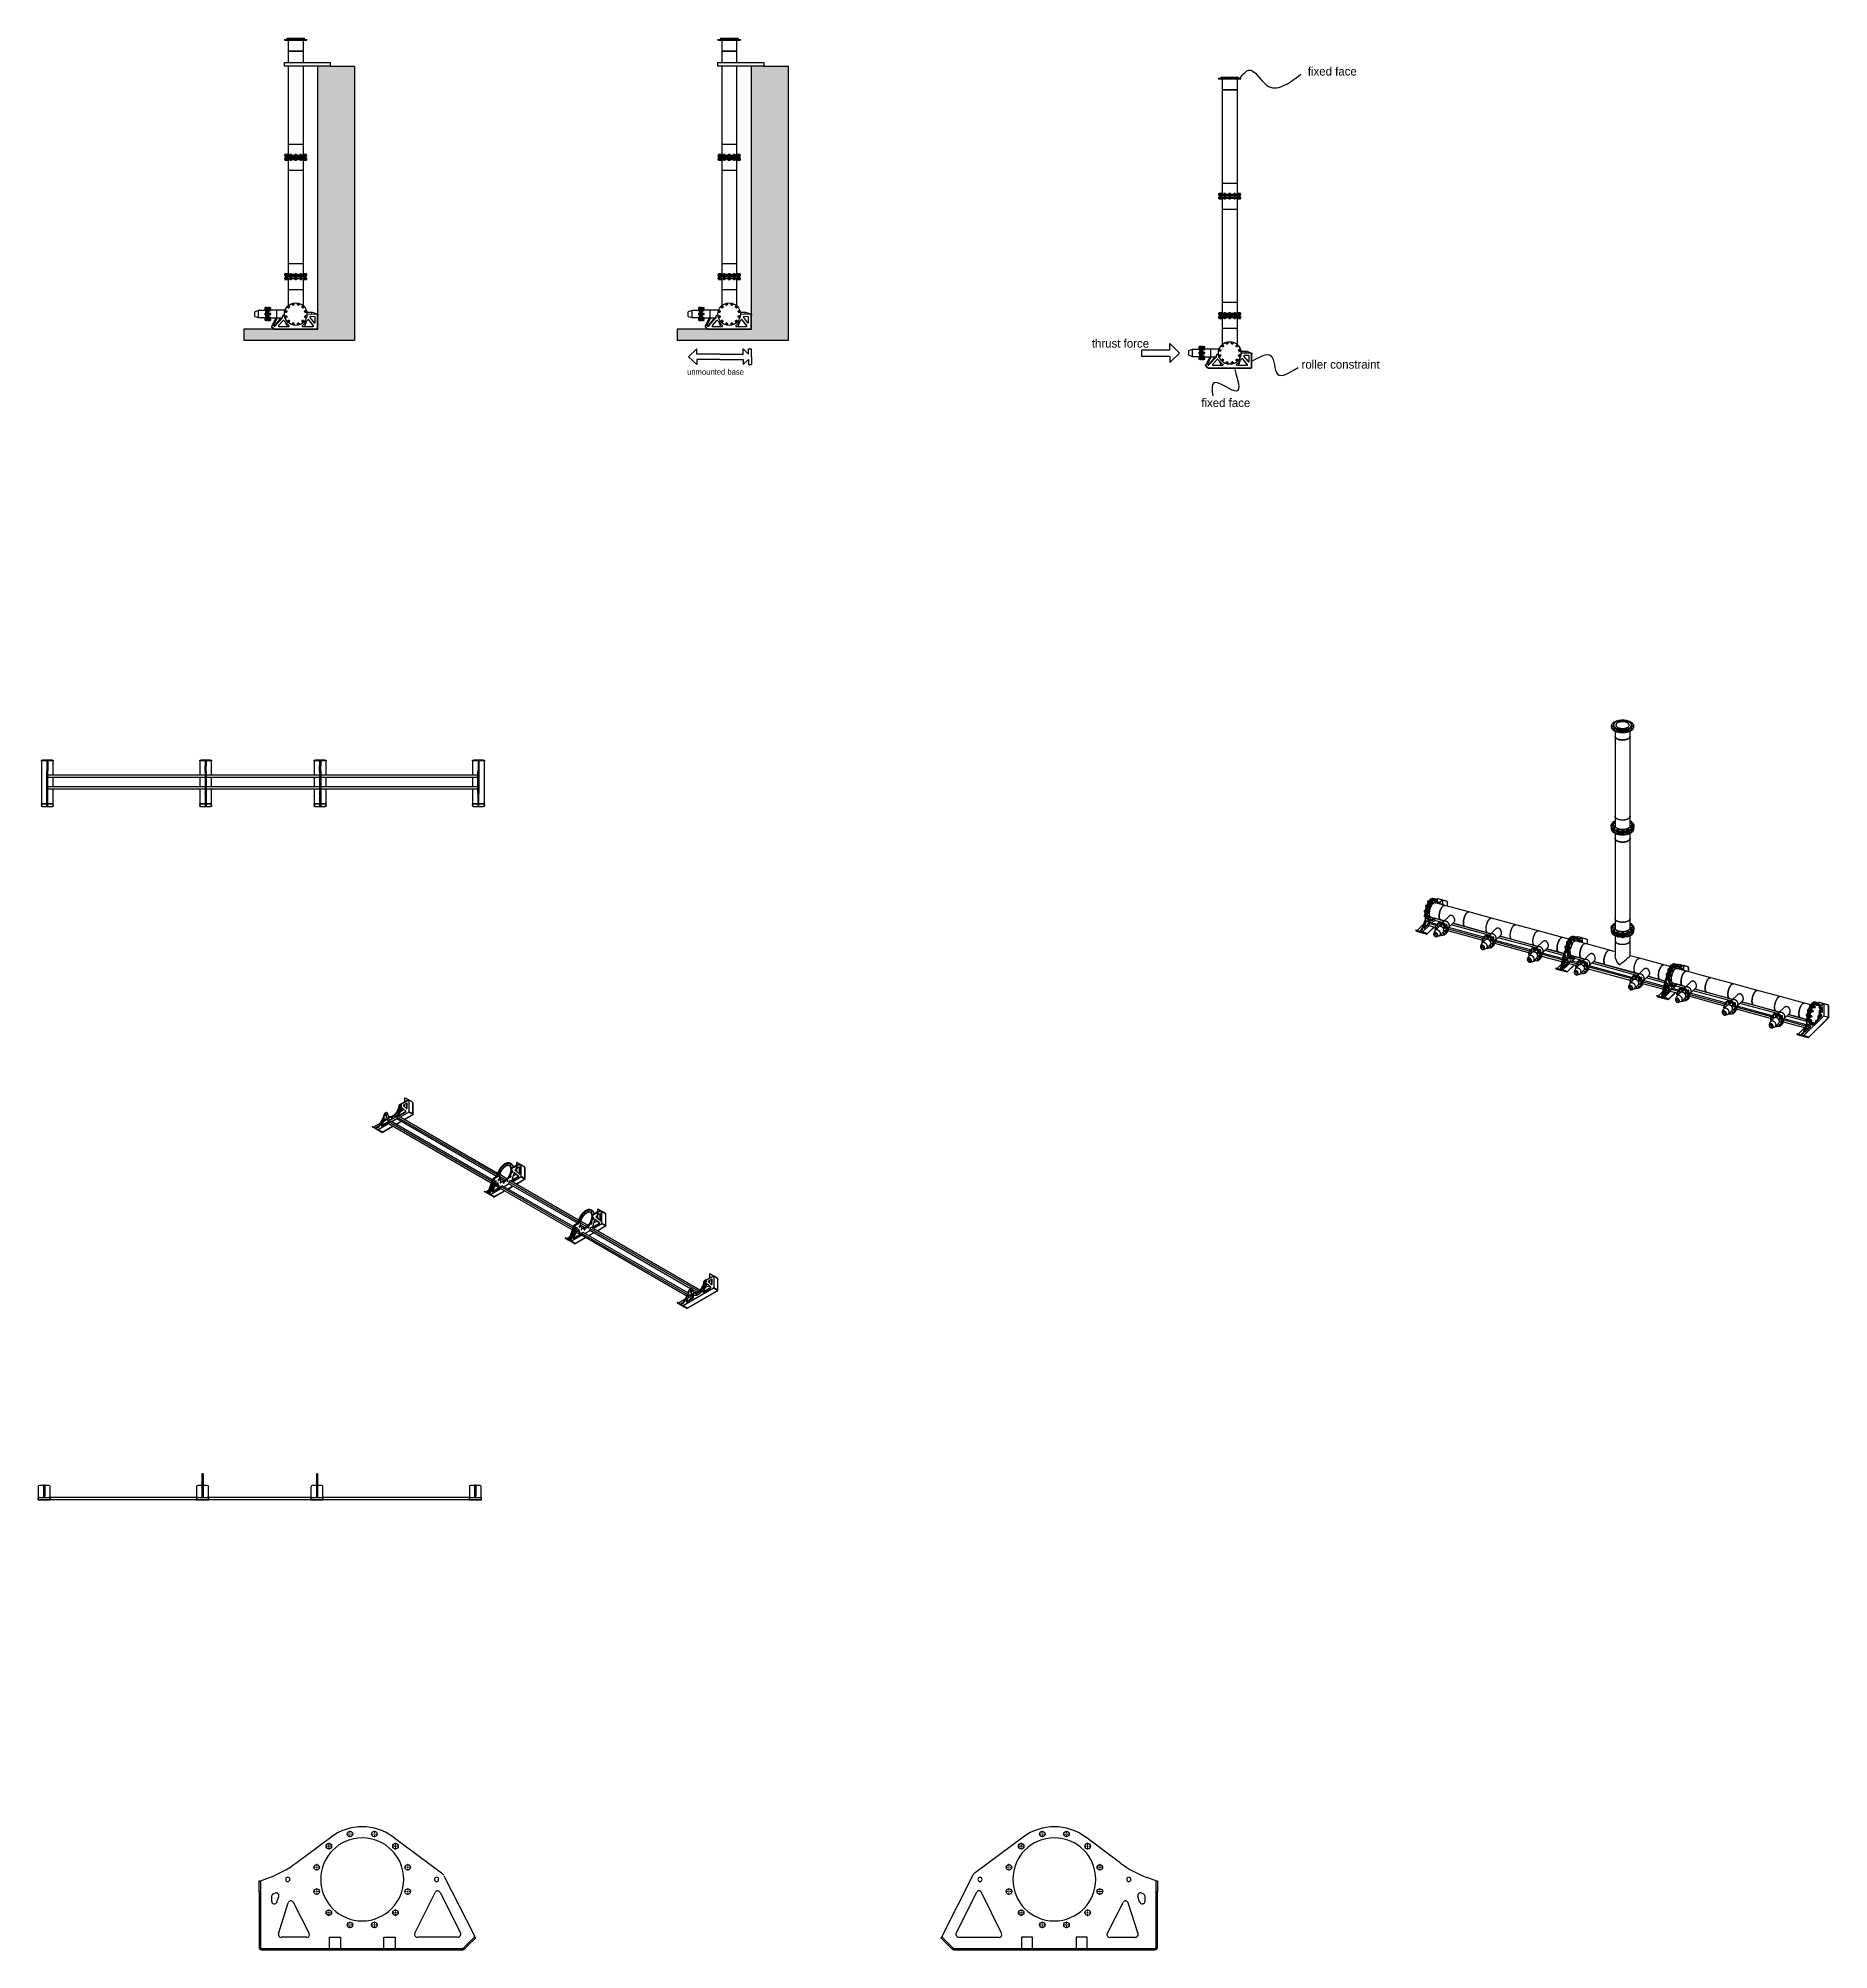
# Model space of a CAD drawing. Header units: inches. Extents: x 0.9 to 37.1, y -8.4 to 11.7.
# Drawn here: x 21.4 to 37.1, y -6.85 to 9.92 of the extents above; entities that cross this region are included whole.
import ezdxf

# ---------------------------------------------------------------- set-up
doc = ezdxf.new("R2010")
doc.units = ezdxf.units.IN
doc.header["$MEASUREMENT"] = 0

msp = doc.modelspace()

# ---------------------------------------------------------------- texts
at = {"attachment_point": 1}
for s, width, insert, char_height in [('fixed face', 1.43207, (32.535, 9.664), 0.075), ('thrust force', 0.47995, (30.641, 7.278), 0.075), ('roller constraint', 0.77155, (32.48, 7.094), 0.075), ('unmounted base', 0.72629, (27.092, 7.015), 0.05), ('fixed face', 0.77155, (31.601, 6.757), 0.075)]:
    msp.add_mtext_dynamic_manual_height_columns(s, width=width, gutter_width=0.689, heights=[0], dxfattribs=dict(at, insert=insert, char_height=char_height))

# ---------------------------------------------------------------- blocks, each defined once
blk = doc.blocks.new('arrow')
for p, q in [((-0.222, -0.231), (0, 0)), ((0.222, -0.231), (0, 0)), ((-0.075, -0.231), (-0.222, -0.231)), ((-0.075, -0.888), (-0.075, -0.231)), ((0.075, -0.888), (0.075, -0.231)), ((0.075, -0.231), (0.222, -0.231)), ((-0.075, -0.888), (0.075, -0.888))]:
    blk.add_line(p, q)
blk = doc.blocks.new('SW_CENTERMARKSYMBOL_0')
at = {"color": 0, "linetype": 'Continuous', "lineweight": 18}
for p, q in [((-0.254, 0), (-0.762, 0)), ((0, 0), (-0.127, 0)), ((0, 0.254), (0, 0.762)), ((0, 0), (0, 0.127)), ((0, 0), (0, -0.127)), ((0, 0), (0.127, 0)), ((0.254, 0), (0.762, 0)), ((0, -0.254), (0, -0.762))]:
    blk.add_line(p, q, dxfattribs=at)
blk = doc.blocks.new('SW_CENTERMARKSYMBOL_1')
at = {"color": 0, "linetype": 'Continuous', "lineweight": 18}
for p, q in [((-0.254, 0), (-0.762, 0)), ((0, 0), (-0.127, 0)), ((0, 0.254), (0, 0.762)), ((0, 0), (0, 0.127)), ((0, 0), (0, -0.127)), ((0, 0), (0.127, 0)), ((0.254, 0), (0.762, 0)), ((0, -0.254), (0, -0.762))]:
    blk.add_line(p, q, dxfattribs=at)
blk = doc.blocks.new('SW_CENTERMARKSYMBOL_2')
at = {"color": 0, "linetype": 'Continuous', "lineweight": 18}
for p, q in [((-0.254, 0), (-0.762, 0)), ((0, 0), (-0.127, 0)), ((0, 0.254), (0, 0.762)), ((0, 0), (0, 0.127)), ((0, 0), (0, -0.127)), ((0, 0), (0.127, 0)), ((0.254, 0), (0.762, 0)), ((0, -0.254), (0, -0.762))]:
    blk.add_line(p, q, dxfattribs=at)
blk = doc.blocks.new('SW_CENTERMARKSYMBOL_3')
at = {"color": 0, "linetype": 'Continuous', "lineweight": 18}
for p, q in [((-0.254, 0), (-0.762, 0)), ((0, 0), (-0.127, 0)), ((0, 0.254), (0, 0.762)), ((0, 0), (0, 0.127)), ((0, 0), (0, -0.127)), ((0, 0), (0.127, 0)), ((0.254, 0), (0.762, 0)), ((0, -0.254), (0, -0.762))]:
    blk.add_line(p, q, dxfattribs=at)
blk = doc.blocks.new('SW_CENTERMARKSYMBOL_4')
at = {"color": 0, "linetype": 'Continuous', "lineweight": 18}
for p, q in [((-0.254, 0), (-0.762, 0)), ((0, 0), (-0.127, 0)), ((0, 0.254), (0, 0.762)), ((0, 0), (0, 0.127)), ((0, 0), (0, -0.127)), ((0, 0), (0.127, 0)), ((0.254, 0), (0.762, 0)), ((0, -0.254), (0, -0.762))]:
    blk.add_line(p, q, dxfattribs=at)
blk = doc.blocks.new('SW_CENTERMARKSYMBOL_5')
at = {"color": 0, "linetype": 'Continuous', "lineweight": 18}
for p, q in [((-0.254, 0), (-0.762, 0)), ((0, 0), (-0.127, 0)), ((0, 0.254), (0, 0.762)), ((0, 0), (0, 0.127)), ((0, 0), (0, -0.127)), ((0, 0), (0.127, 0)), ((0.254, 0), (0.762, 0)), ((0, -0.254), (0, -0.762))]:
    blk.add_line(p, q, dxfattribs=at)
blk = doc.blocks.new('SW_CENTERMARKSYMBOL_6')
at = {"color": 0, "linetype": 'Continuous', "lineweight": 18}
for p, q in [((-0.254, 0), (-0.762, 0)), ((0, 0), (-0.127, 0)), ((0, 0.254), (0, 0.762)), ((0, 0), (0, 0.127)), ((0, 0), (0, -0.127)), ((0, 0), (0.127, 0)), ((0.254, 0), (0.762, 0)), ((0, -0.254), (0, -0.762))]:
    blk.add_line(p, q, dxfattribs=at)
blk = doc.blocks.new('SW_CENTERMARKSYMBOL_7')
at = {"color": 0, "linetype": 'Continuous', "lineweight": 18}
for p, q in [((-0.254, 0), (-0.762, 0)), ((0, 0), (-0.127, 0)), ((0, 0.254), (0, 0.762)), ((0, 0), (0, 0.127)), ((0, 0), (0, -0.127)), ((0, 0), (0.127, 0)), ((0.254, 0), (0.762, 0)), ((0, -0.254), (0, -0.762))]:
    blk.add_line(p, q, dxfattribs=at)
blk = doc.blocks.new('SW_CENTERMARKSYMBOL_8')
at = {"color": 0, "linetype": 'Continuous', "lineweight": 18}
for p, q in [((-0.254, 0), (-0.762, 0)), ((0, 0), (-0.127, 0)), ((0, 0.254), (0, 0.762)), ((0, 0), (0, 0.127)), ((0, 0), (0, -0.127)), ((0, 0), (0.127, 0)), ((0.254, 0), (0.762, 0)), ((0, -0.254), (0, -0.762))]:
    blk.add_line(p, q, dxfattribs=at)
blk = doc.blocks.new('SW_CENTERMARKSYMBOL_9')
at = {"color": 0, "linetype": 'Continuous', "lineweight": 18}
for p, q in [((-0.254, 0), (-0.762, 0)), ((0, 0), (-0.127, 0)), ((0, 0.254), (0, 0.762)), ((0, 0), (0, 0.127)), ((0, 0), (0, -0.127)), ((0, 0), (0.127, 0)), ((0.254, 0), (0.762, 0)), ((0, -0.254), (0, -0.762))]:
    blk.add_line(p, q, dxfattribs=at)
blk = doc.blocks.new('SW_CENTERMARKSYMBOL_10')
at = {"color": 0, "linetype": 'Continuous', "lineweight": 18}
for p, q in [((-0.254, 0), (-0.762, 0)), ((0, 0), (-0.127, 0)), ((0, 0.254), (0, 0.762)), ((0, 0), (0, 0.127)), ((0, 0), (0, -0.127)), ((0, 0), (0.127, 0)), ((0.254, 0), (0.762, 0)), ((0, -0.254), (0, -0.762))]:
    blk.add_line(p, q, dxfattribs=at)
blk = doc.blocks.new('SW_CENTERMARKSYMBOL_11')
at = {"color": 0, "linetype": 'Continuous', "lineweight": 18}
for p, q in [((-0.254, 0), (-0.762, 0)), ((0, 0), (-0.127, 0)), ((0, 0.254), (0, 0.762)), ((0, 0), (0, 0.127)), ((0, 0), (0, -0.127)), ((0, 0), (0.127, 0)), ((0.254, 0), (0.762, 0)), ((0, -0.254), (0, -0.762))]:
    blk.add_line(p, q, dxfattribs=at)
blk = doc.blocks.new('SW_CENTERMARKSYMBOL_12')
at = {"color": 0, "linetype": 'Continuous', "lineweight": 18}
for p, q in [((-0.254, 0), (-0.762, 0)), ((0, 0), (-0.127, 0)), ((0, 0.254), (0, 0.762)), ((0, 0), (0, 0.127)), ((0, 0), (0, -0.127)), ((0, 0), (0.127, 0)), ((0.254, 0), (0.762, 0)), ((0, -0.254), (0, -0.762))]:
    blk.add_line(p, q, dxfattribs=at)
blk = doc.blocks.new('SW_CENTERMARKSYMBOL_13')
at = {"color": 0, "linetype": 'Continuous', "lineweight": 18}
for p, q in [((-0.254, 0), (-0.762, 0)), ((0, 0), (-0.127, 0)), ((0, 0.254), (0, 0.762)), ((0, 0), (0, 0.127)), ((0, 0), (0, -0.127)), ((0, 0), (0.127, 0)), ((0.254, 0), (0.762, 0)), ((0, -0.254), (0, -0.762))]:
    blk.add_line(p, q, dxfattribs=at)
blk = doc.blocks.new('SW_CENTERMARKSYMBOL_14')
at = {"color": 0, "linetype": 'Continuous', "lineweight": 18}
for p, q in [((-0.254, 0), (-0.762, 0)), ((0, 0), (-0.127, 0)), ((0, 0.254), (0, 0.762)), ((0, 0), (0, 0.127)), ((0, 0), (0, -0.127)), ((0, 0), (0.127, 0)), ((0.254, 0), (0.762, 0)), ((0, -0.254), (0, -0.762))]:
    blk.add_line(p, q, dxfattribs=at)
blk = doc.blocks.new('SW_CENTERMARKSYMBOL_15')
at = {"color": 0, "linetype": 'Continuous', "lineweight": 18}
for p, q in [((-0.254, 0), (-0.762, 0)), ((0, 0), (-0.127, 0)), ((0, 0.254), (0, 0.762)), ((0, 0), (0, 0.127)), ((0, 0), (0, -0.127)), ((0, 0), (0.127, 0)), ((0.254, 0), (0.762, 0)), ((0, -0.254), (0, -0.762))]:
    blk.add_line(p, q, dxfattribs=at)
blk = doc.blocks.new('SW_CENTERMARKSYMBOL_16')
at = {"color": 0, "linetype": 'Continuous', "lineweight": 18}
for p, q in [((-0.254, 0), (-0.762, 0)), ((0, 0), (-0.127, 0)), ((0, 0.254), (0, 0.762)), ((0, 0), (0, 0.127)), ((0, 0), (0, -0.127)), ((0, 0), (0.127, 0)), ((0.254, 0), (0.762, 0)), ((0, -0.254), (0, -0.762))]:
    blk.add_line(p, q, dxfattribs=at)
blk = doc.blocks.new('SW_CENTERMARKSYMBOL_17')
at = {"color": 0, "linetype": 'Continuous', "lineweight": 18}
for p, q in [((-0.254, 0), (-0.762, 0)), ((0, 0), (-0.127, 0)), ((0, 0.254), (0, 0.762)), ((0, 0), (0, 0.127)), ((0, 0), (0, -0.127)), ((0, 0), (0.127, 0)), ((0.254, 0), (0.762, 0)), ((0, -0.254), (0, -0.762))]:
    blk.add_line(p, q, dxfattribs=at)
blk = doc.blocks.new('SW_CENTERMARKSYMBOL_18')
at = {"color": 0, "linetype": 'Continuous', "lineweight": 18}
for p, q in [((-0.254, 0), (-0.762, 0)), ((0, 0), (-0.127, 0)), ((0, 0.254), (0, 0.762)), ((0, 0), (0, 0.127)), ((0, 0), (0, -0.127)), ((0, 0), (0.127, 0)), ((0.254, 0), (0.762, 0)), ((0, -0.254), (0, -0.762))]:
    blk.add_line(p, q, dxfattribs=at)
blk = doc.blocks.new('SW_CENTERMARKSYMBOL_19')
at = {"color": 0, "linetype": 'Continuous', "lineweight": 18}
for p, q in [((-0.254, 0), (-0.762, 0)), ((0, 0), (-0.127, 0)), ((0, 0.254), (0, 0.762)), ((0, 0), (0, 0.127)), ((0, 0), (0, -0.127)), ((0, 0), (0.127, 0)), ((0.254, 0), (0.762, 0)), ((0, -0.254), (0, -0.762))]:
    blk.add_line(p, q, dxfattribs=at)
blk = doc.blocks.new('SW_CENTERMARKSYMBOL_20')
at = {"color": 0, "linetype": 'Continuous', "lineweight": 18}
for p, q in [((-0.254, 0), (-0.762, 0)), ((0, 0), (-0.127, 0)), ((0, 0.254), (0, 0.762)), ((0, 0), (0, 0.127)), ((0, 0), (0, -0.127)), ((0, 0), (0.127, 0)), ((0.254, 0), (0.762, 0)), ((0, -0.254), (0, -0.762))]:
    blk.add_line(p, q, dxfattribs=at)
blk = doc.blocks.new('SW_CENTERMARKSYMBOL_21')
at = {"color": 0, "linetype": 'Continuous', "lineweight": 18}
for p, q in [((-0.254, 0), (-0.762, 0)), ((0, 0), (-0.127, 0)), ((0, 0.254), (0, 0.762)), ((0, 0), (0, 0.127)), ((0, 0), (0, -0.127)), ((0, 0), (0.127, 0)), ((0.254, 0), (0.762, 0)), ((0, -0.254), (0, -0.762))]:
    blk.add_line(p, q, dxfattribs=at)
blk = doc.blocks.new('SW_CENTERMARKSYMBOL_22')
at = {"color": 0, "linetype": 'Continuous', "lineweight": 18}
for p, q in [((-0.254, 0), (-0.762, 0)), ((0, 0), (-0.127, 0)), ((0, 0.254), (0, 0.762)), ((0, 0), (0, 0.127)), ((0, 0), (0, -0.127)), ((0, 0), (0.127, 0)), ((0.254, 0), (0.762, 0)), ((0, -0.254), (0, -0.762))]:
    blk.add_line(p, q, dxfattribs=at)
blk = doc.blocks.new('SW_CENTERMARKSYMBOL_23')
at = {"color": 0, "linetype": 'Continuous', "lineweight": 18}
for p, q in [((-0.254, 0), (-0.762, 0)), ((0, 0), (-0.127, 0)), ((0, 0.254), (0, 0.762)), ((0, 0), (0, 0.127)), ((0, 0), (0, -0.127)), ((0, 0), (0.127, 0)), ((0.254, 0), (0.762, 0)), ((0, -0.254), (0, -0.762))]:
    blk.add_line(p, q, dxfattribs=at)

# ---------------------------------------------------------------- hatches: boundary and pattern name
h = msp.add_hatch()
h.set_pattern_fill('AR-CONC', color=256, scale=0.01)
h.set_pattern_definition([(50, (0, 0), (0.07172602, -0.00627521), [0.0075, -0.0825]), (355, (0, 0), (-0.01387513, 0.07521921), [0.006, -0.066]), (100.45144, (0.00598, -0.00052), (0.05785088, 0.068944), [0.00637402, -0.07011421]), (46.1842, (0, 0.02), (0.10672413, -0.01655193), [0.01125, -0.12375]), (96.63564, (0.00889, 0.01862), (0.0934662, 0.09741186), [0.00956103, -0.10517138]), (351.18416, (0, 0.02), (0.0934662, 0.09741186), [0.009, -0.099]), (21, (0.01, 0.015), (0.0596907, -0.04026189), [0.0075, -0.0825]), (326, (0.01, 0.015), (0.02433153, 0.072515), [0.006, -0.066]), (71.45144, (0.014974, 0.011645), (0.08402224, 0.03225312), [0.00637402, -0.07011421]), (37.5, (0, 0), (0.001215986, 0.033289385), [0, -0.0652, 0, -0.067, 0, -0.06625]), (7.5, (0, 0), (0.026306954, 0.03944117), [0, -0.0382, 0, -0.0637, 0, -0.02525]), (327.5, (-0.0223, 0), (0.053382244, -0.002255487), [0, -0.025, 0, -0.078, 0, -0.1035]), (317.5, (-0.0323, 0), (0.05831862, 0.0100105), [0, -0.0325, 0, -0.0518, 0, -0.0735])])
h.paths.add_polyline_path([(24.175, 9.671), (23.962, 9.671), (23.853, 9.671), (23.853, 7.494), (23.853, 7.484), (23.853, 7.37), (23.853, 7.365), (23.848, 7.365), (23.47, 7.365), (23.203, 7.365), (23.203, 7.267), (24.175, 7.267)])
h = msp.add_hatch()
h.set_pattern_fill('AR-CONC', color=256, scale=0.01)
h.set_pattern_definition([(50, (3.801593, 0), (0.07172602, -0.00627521), [0.0075, -0.0825]), (355, (3.80159, 0), (-0.01387513, 0.07521921), [0.006, -0.066]), (100.45144, (3.80757, -0.00052), (0.05785088, 0.068944), [0.00637402, -0.07011421]), (46.1842, (3.80159, 0.02), (0.10672413, -0.01655193), [0.01125, -0.12375]), (96.63564, (3.81049, 0.01862), (0.0934662, 0.09741186), [0.00956103, -0.10517138]), (351.18416, (3.80159, 0.02), (0.0934662, 0.09741186), [0.009, -0.099]), (21, (3.811593, 0.015), (0.0596907, -0.04026189), [0.0075, -0.0825]), (326, (3.81159, 0.015), (0.02433153, 0.072515), [0.006, -0.066]), (71.45144, (3.81657, 0.011645), (0.08402224, 0.03225312), [0.00637402, -0.07011421]), (37.5, (3.801593, 0), (0.001215986, 0.033289385), [0, -0.0652, 0, -0.067, 0, -0.06625]), (7.5, (3.801593, 0), (0.026306954, 0.03944117), [0, -0.0382, 0, -0.0637, 0, -0.02525]), (327.5, (3.779293, 0), (0.053382244, -0.002255487), [0, -0.025, 0, -0.078, 0, -0.1035]), (317.5, (3.769293, 0), (0.05831862, 0.0100105), [0, -0.0325, 0, -0.0518, 0, -0.0735])])
h.paths.add_polyline_path([(27.977, 9.671), (27.763, 9.671), (27.655, 9.671), (27.655, 7.494), (27.655, 7.484), (27.655, 7.37), (27.655, 7.365), (27.65, 7.365), (27.272, 7.365), (27.004, 7.365), (27.004, 7.267), (27.977, 7.267)])

# ---------------------------------------------------------------- linework, layer by layer
at = {"color": 7, "linetype": 'Continuous', "lineweight": 25}
for p, q in [((23.56, 9.906), (23.56, 9.899)), ((23.56, 9.906), (23.659, 9.906)), ((23.56, 9.899), (23.659, 9.899)), ((23.581, 9.916), (23.581, 9.906)), ((23.581, 9.916), (23.659, 9.916)), ((23.593, 9.899), (23.593, 9.804)), ((23.659, 9.916), (23.737, 9.916)), ((23.659, 9.906), (23.758, 9.906)), ((23.659, 9.899), (23.758, 9.899)), ((23.726, 9.804), (23.726, 9.899)), ((23.737, 9.906), (23.737, 9.916)), ((23.758, 9.899), (23.758, 9.906)), ((27.362, 9.906), (27.362, 9.899)), ((27.362, 9.906), (27.461, 9.906)), ((27.362, 9.899), (27.461, 9.899)), ((27.383, 9.916), (27.383, 9.906)), ((27.383, 9.916), (27.461, 9.916)), ((27.395, 9.899), (27.395, 9.804)), ((27.461, 9.916), (27.539, 9.916)), ((27.461, 9.906), (27.56, 9.906)), ((27.461, 9.899), (27.56, 9.899)), ((27.527, 9.804), (27.527, 9.899)), ((27.539, 9.906), (27.539, 9.916)), ((27.56, 9.899), (27.56, 9.906)), ((23.593, 9.804), (23.593, 9.704)), ((23.593, 9.804), (23.659, 9.804)), ((23.726, 9.804), (23.593, 9.804)), ((23.659, 9.804), (23.726, 9.804)), ((23.726, 9.704), (23.726, 9.804)), ((27.395, 9.804), (27.395, 9.704)), ((27.395, 9.804), (27.461, 9.804)), ((27.527, 9.804), (27.395, 9.804)), ((27.461, 9.804), (27.527, 9.804)), ((27.527, 9.704), (27.527, 9.804)), ((23.593, 9.671), (23.593, 8.984)), ((23.726, 8.984), (23.726, 9.671)), ((27.395, 9.671), (27.395, 8.984)), ((27.527, 8.984), (27.527, 9.671)), ((31.751, 9.565), (31.751, 9.559)), ((31.751, 9.565), (31.85, 9.565)), ((31.751, 9.559), (31.85, 9.559)), ((31.772, 9.575), (31.772, 9.565)), ((31.772, 9.575), (31.85, 9.575)), ((31.784, 9.559), (31.784, 9.463)), ((31.85, 9.575), (31.928, 9.575)), ((31.85, 9.565), (31.949, 9.565)), ((31.85, 9.559), (31.949, 9.559)), ((31.917, 9.463), (31.917, 9.559)), ((31.928, 9.565), (31.928, 9.575)), ((31.949, 9.559), (31.949, 9.565)), ((31.784, 9.463), (31.784, 8.643)), ((31.784, 9.463), (31.85, 9.463)), ((31.917, 9.463), (31.784, 9.463)), ((31.85, 9.463), (31.917, 9.463)), ((31.917, 8.643), (31.917, 9.463)), ((23.56, 8.888), (23.56, 8.881)), ((23.758, 8.888), (23.56, 8.888)), ((23.564, 8.896), (23.567, 8.896)), ((23.564, 8.888), (23.564, 8.895)), ((23.564, 8.888), (23.564, 8.888)), ((23.564, 8.888), (23.567, 8.888)), ((23.574, 8.896), (23.567, 8.896)), ((23.567, 8.888), (23.571, 8.888)), ((23.571, 8.888), (23.571, 8.895)), ((23.571, 8.888), (23.574, 8.888)), ((23.576, 8.896), (23.574, 8.896)), ((23.574, 8.888), (23.575, 8.888)), ((23.576, 8.896), (23.575, 8.895)), ((23.575, 8.888), (23.575, 8.895)), ((23.577, 8.888), (23.575, 8.888)), ((23.577, 8.896), (23.576, 8.896)), ((23.576, 8.888), (23.576, 8.888)), ((23.577, 8.896), (23.583, 8.896)), ((23.579, 8.888), (23.577, 8.888)), ((23.579, 8.888), (23.579, 8.895)), ((23.579, 8.888), (23.583, 8.888)), ((23.589, 8.896), (23.583, 8.896)), ((23.583, 8.888), (23.587, 8.888)), ((23.587, 8.888), (23.587, 8.895)), ((23.587, 8.888), (23.589, 8.888)), ((23.591, 8.895), (23.589, 8.896)), ((23.589, 8.896), (23.589, 8.896)), ((23.589, 8.888), (23.589, 8.888)), ((23.589, 8.888), (23.591, 8.888)), ((23.591, 8.888), (23.591, 8.895)), ((23.593, 8.984), (23.593, 8.888)), ((23.659, 8.984), (23.593, 8.984)), ((23.726, 8.984), (23.593, 8.984)), ((23.612, 8.896), (23.608, 8.896)), ((23.608, 8.888), (23.608, 8.895)), ((23.608, 8.888), (23.608, 8.888)), ((23.612, 8.888), (23.608, 8.888)), ((23.612, 8.896), (23.618, 8.896)), ((23.615, 8.888), (23.612, 8.888)), ((23.615, 8.888), (23.615, 8.895)), ((23.615, 8.888), (23.618, 8.888)), ((23.622, 8.896), (23.618, 8.896)), ((23.618, 8.888), (23.622, 8.888)), ((23.622, 8.888), (23.622, 8.895)), ((23.622, 8.888), (23.622, 8.888)), ((23.652, 8.896), (23.651, 8.895)), ((23.651, 8.888), (23.651, 8.895)), ((23.651, 8.888), (23.653, 8.888)), ((23.653, 8.896), (23.652, 8.896)), ((23.652, 8.888), (23.652, 8.888)), ((23.659, 8.896), (23.653, 8.896)), ((23.653, 8.888), (23.655, 8.888)), ((23.655, 8.888), (23.655, 8.895)), ((23.659, 8.888), (23.655, 8.888)), ((23.726, 8.984), (23.659, 8.984)), ((23.659, 8.896), (23.665, 8.896)), ((23.663, 8.888), (23.659, 8.888)), ((23.663, 8.888), (23.663, 8.895)), ((23.663, 8.888), (23.665, 8.888)), ((23.666, 8.896), (23.665, 8.896)), ((23.665, 8.888), (23.667, 8.888)), ((23.667, 8.895), (23.666, 8.896)), ((23.666, 8.888), (23.666, 8.888)), ((23.667, 8.888), (23.667, 8.895)), ((23.7, 8.896), (23.697, 8.896)), ((23.697, 8.888), (23.697, 8.895)), ((23.697, 8.888), (23.697, 8.888)), ((23.697, 8.888), (23.7, 8.888)), ((23.707, 8.896), (23.7, 8.896)), ((23.7, 8.888), (23.704, 8.888)), ((23.704, 8.888), (23.704, 8.895)), ((23.707, 8.888), (23.704, 8.888)), ((23.707, 8.896), (23.71, 8.896)), ((23.71, 8.888), (23.707, 8.888)), ((23.71, 8.888), (23.71, 8.895)), ((23.71, 8.888), (23.71, 8.888)), ((23.726, 8.888), (23.726, 8.984)), ((23.729, 8.896), (23.728, 8.895)), ((23.728, 8.888), (23.728, 8.895)), ((23.728, 8.888), (23.73, 8.888)), ((23.73, 8.896), (23.729, 8.896)), ((23.729, 8.888), (23.729, 8.888)), ((23.736, 8.896), (23.73, 8.896)), ((23.73, 8.888), (23.732, 8.888)), ((23.732, 8.888), (23.732, 8.895)), ((23.732, 8.888), (23.736, 8.888)), ((23.742, 8.896), (23.736, 8.896)), ((23.736, 8.888), (23.74, 8.888)), ((23.74, 8.888), (23.74, 8.895)), ((23.742, 8.888), (23.74, 8.888)), ((23.742, 8.896), (23.743, 8.896)), ((23.744, 8.888), (23.742, 8.888)), ((23.744, 8.895), (23.743, 8.896)), ((23.744, 8.896), (23.743, 8.896)), ((23.744, 8.896), (23.743, 8.896)), ((23.743, 8.888), (23.743, 8.888)), ((23.751, 8.896), (23.744, 8.896)), ((23.744, 8.888), (23.744, 8.895)), ((23.744, 8.888), (23.748, 8.888)), ((23.744, 8.888), (23.744, 8.888)), ((23.748, 8.888), (23.748, 8.895)), ((23.748, 8.888), (23.751, 8.888)), ((23.755, 8.896), (23.751, 8.896)), ((23.751, 8.888), (23.755, 8.888)), ((23.755, 8.888), (23.755, 8.895)), ((23.755, 8.888), (23.755, 8.888)), ((23.758, 8.881), (23.758, 8.888)), ((27.362, 8.888), (27.362, 8.881)), ((27.56, 8.888), (27.362, 8.888)), ((27.366, 8.896), (27.369, 8.896)), ((27.366, 8.888), (27.366, 8.895)), ((27.366, 8.888), (27.366, 8.888)), ((27.366, 8.888), (27.369, 8.888)), ((27.376, 8.896), (27.369, 8.896)), ((27.369, 8.888), (27.372, 8.888)), ((27.372, 8.888), (27.372, 8.895)), ((27.372, 8.888), (27.376, 8.888)), ((27.377, 8.896), (27.376, 8.895)), ((27.377, 8.896), (27.376, 8.896)), ((27.376, 8.888), (27.376, 8.895)), ((27.376, 8.888), (27.376, 8.888)), ((27.378, 8.888), (27.376, 8.888)), ((27.378, 8.896), (27.377, 8.896)), ((27.377, 8.888), (27.377, 8.888)), ((27.378, 8.896), (27.384, 8.896)), ((27.38, 8.888), (27.378, 8.888)), ((27.38, 8.888), (27.38, 8.895)), ((27.38, 8.888), (27.384, 8.888)), ((27.39, 8.896), (27.384, 8.896)), ((27.384, 8.888), (27.388, 8.888)), ((27.388, 8.888), (27.388, 8.895)), ((27.388, 8.888), (27.39, 8.888)), ((27.391, 8.896), (27.39, 8.896)), ((27.39, 8.888), (27.392, 8.888)), ((27.392, 8.895), (27.391, 8.896)), ((27.391, 8.888), (27.391, 8.888)), ((27.392, 8.888), (27.392, 8.895)), ((27.395, 8.984), (27.395, 8.888)), ((27.461, 8.984), (27.395, 8.984)), ((27.527, 8.984), (27.395, 8.984)), ((27.413, 8.896), (27.41, 8.896)), ((27.41, 8.888), (27.41, 8.895)), ((27.41, 8.888), (27.41, 8.888)), ((27.413, 8.888), (27.41, 8.888)), ((27.413, 8.896), (27.42, 8.896)), ((27.417, 8.888), (27.413, 8.888)), ((27.417, 8.888), (27.417, 8.895)), ((27.417, 8.888), (27.42, 8.888)), ((27.423, 8.896), (27.42, 8.896)), ((27.42, 8.888), (27.423, 8.888)), ((27.423, 8.888), (27.423, 8.895)), ((27.423, 8.888), (27.423, 8.888)), ((27.454, 8.896), (27.453, 8.895)), ((27.453, 8.888), (27.453, 8.895)), ((27.453, 8.888), (27.455, 8.888)), ((27.455, 8.896), (27.454, 8.896)), ((27.454, 8.888), (27.454, 8.888)), ((27.461, 8.896), (27.455, 8.896)), ((27.455, 8.888), (27.457, 8.888)), ((27.457, 8.888), (27.457, 8.895)), ((27.461, 8.888), (27.457, 8.888)), ((27.527, 8.984), (27.461, 8.984)), ((27.461, 8.896), (27.467, 8.896)), ((27.465, 8.888), (27.461, 8.888)), ((27.465, 8.888), (27.465, 8.895)), ((27.465, 8.888), (27.467, 8.888)), ((27.468, 8.896), (27.467, 8.896)), ((27.467, 8.888), (27.469, 8.888)), ((27.469, 8.895), (27.468, 8.896)), ((27.468, 8.888), (27.468, 8.888)), ((27.469, 8.888), (27.469, 8.895)), ((27.502, 8.896), (27.498, 8.896)), ((27.498, 8.888), (27.498, 8.895)), ((27.498, 8.888), (27.498, 8.888)), ((27.498, 8.888), (27.502, 8.888)), ((27.509, 8.896), (27.502, 8.896)), ((27.502, 8.888), (27.505, 8.888)), ((27.505, 8.888), (27.505, 8.895)), ((27.509, 8.888), (27.505, 8.888)), ((27.509, 8.896), (27.512, 8.896)), ((27.512, 8.888), (27.509, 8.888)), ((27.512, 8.888), (27.512, 8.895)), ((27.512, 8.888), (27.512, 8.888)), ((27.527, 8.888), (27.527, 8.984)), ((27.531, 8.896), (27.53, 8.895)), ((27.53, 8.888), (27.53, 8.895)), ((27.53, 8.888), (27.532, 8.888)), ((27.532, 8.896), (27.531, 8.896)), ((27.531, 8.888), (27.531, 8.888)), ((27.538, 8.896), (27.532, 8.896)), ((27.532, 8.888), (27.534, 8.888)), ((27.534, 8.888), (27.534, 8.895)), ((27.534, 8.888), (27.538, 8.888)), ((27.544, 8.896), (27.538, 8.896)), ((27.538, 8.888), (27.542, 8.888)), ((27.542, 8.888), (27.542, 8.895)), ((27.544, 8.888), (27.542, 8.888)), ((27.545, 8.895), (27.544, 8.896)), ((27.546, 8.896), (27.544, 8.896)), ((27.544, 8.896), (27.544, 8.896)), ((27.544, 8.888), (27.544, 8.888)), ((27.545, 8.888), (27.544, 8.888)), ((27.546, 8.896), (27.545, 8.896)), ((27.545, 8.888), (27.545, 8.895)), ((27.545, 8.888), (27.546, 8.888)), ((27.553, 8.896), (27.546, 8.896)), ((27.546, 8.888), (27.549, 8.888)), ((27.549, 8.888), (27.549, 8.895)), ((27.549, 8.888), (27.553, 8.888)), ((27.556, 8.896), (27.553, 8.896)), ((27.553, 8.888), (27.556, 8.888)), ((27.556, 8.888), (27.556, 8.895)), ((27.556, 8.888), (27.556, 8.888)), ((27.56, 8.881), (27.56, 8.888)), ((23.758, 8.881), (23.56, 8.881)), ((23.56, 8.861), (23.56, 8.854)), ((23.56, 8.861), (23.758, 8.861)), ((23.56, 8.854), (23.758, 8.854)), ((23.564, 8.854), (23.564, 8.848)), ((23.564, 8.848), (23.567, 8.848)), ((23.566, 8.881), (23.566, 8.861)), ((23.567, 8.848), (23.574, 8.848)), ((23.571, 8.854), (23.571, 8.848)), ((23.576, 8.848), (23.574, 8.848)), ((23.576, 8.848), (23.574, 8.848)), ((23.575, 8.861), (23.575, 8.881)), ((23.575, 8.854), (23.575, 8.848)), ((23.575, 8.848), (23.576, 8.848)), ((23.576, 8.848), (23.577, 8.848)), ((23.577, 8.848), (23.583, 8.848)), ((23.578, 8.881), (23.578, 8.861)), ((23.579, 8.854), (23.579, 8.848)), ((23.583, 8.848), (23.589, 8.848)), ((23.587, 8.861), (23.587, 8.881)), ((23.61, 8.871), (23.587, 8.871)), ((23.587, 8.854), (23.587, 8.848)), ((23.589, 8.848), (23.591, 8.848)), ((23.589, 8.848), (23.589, 8.848)), ((23.591, 8.854), (23.591, 8.848)), ((23.593, 8.854), (23.593, 8.759)), ((23.593, 8.759), (23.593, 7.938)), ((23.593, 8.759), (23.726, 8.759)), ((23.608, 8.854), (23.608, 8.848)), ((23.608, 8.848), (23.612, 8.848)), ((23.61, 8.881), (23.61, 8.861)), ((23.612, 8.848), (23.618, 8.848)), ((23.615, 8.854), (23.615, 8.848)), ((23.618, 8.848), (23.622, 8.848)), ((23.62, 8.861), (23.62, 8.881)), ((23.655, 8.871), (23.62, 8.871)), ((23.622, 8.854), (23.622, 8.848)), ((23.651, 8.854), (23.651, 8.848)), ((23.651, 8.848), (23.652, 8.848)), ((23.652, 8.848), (23.653, 8.848)), ((23.653, 8.848), (23.659, 8.848)), ((23.655, 8.881), (23.655, 8.861)), ((23.655, 8.854), (23.655, 8.848)), ((23.659, 8.848), (23.665, 8.848)), ((23.663, 8.854), (23.663, 8.848)), ((23.664, 8.861), (23.664, 8.881)), ((23.699, 8.871), (23.664, 8.871)), ((23.665, 8.848), (23.666, 8.848)), ((23.666, 8.848), (23.667, 8.848)), ((23.667, 8.854), (23.667, 8.848)), ((23.697, 8.854), (23.697, 8.848)), ((23.697, 8.848), (23.7, 8.848)), ((23.699, 8.881), (23.699, 8.861)), ((23.7, 8.848), (23.707, 8.848)), ((23.704, 8.854), (23.704, 8.848)), ((23.707, 8.848), (23.71, 8.848)), ((23.708, 8.861), (23.708, 8.881)), ((23.731, 8.871), (23.708, 8.871)), ((23.71, 8.854), (23.71, 8.848)), ((23.726, 8.759), (23.726, 8.854)), ((23.726, 7.938), (23.726, 8.759)), ((23.728, 8.854), (23.728, 8.848)), ((23.728, 8.848), (23.729, 8.848)), ((23.729, 8.848), (23.73, 8.848)), ((23.73, 8.848), (23.736, 8.848)), ((23.731, 8.881), (23.731, 8.861)), ((23.732, 8.854), (23.732, 8.848)), ((23.736, 8.848), (23.742, 8.848)), ((23.74, 8.854), (23.74, 8.848)), ((23.741, 8.861), (23.741, 8.881)), ((23.742, 8.848), (23.743, 8.848)), ((23.743, 8.881), (23.743, 8.861)), ((23.743, 8.848), (23.744, 8.848)), ((23.743, 8.848), (23.744, 8.848)), ((23.744, 8.854), (23.744, 8.848)), ((23.744, 8.848), (23.751, 8.848)), ((23.748, 8.854), (23.748, 8.848)), ((23.751, 8.848), (23.755, 8.848)), ((23.752, 8.861), (23.752, 8.881)), ((23.755, 8.854), (23.755, 8.848)), ((23.758, 8.854), (23.758, 8.861)), ((27.56, 8.881), (27.362, 8.881)), ((27.362, 8.861), (27.362, 8.854)), ((27.362, 8.861), (27.56, 8.861)), ((27.362, 8.854), (27.56, 8.854)), ((27.366, 8.854), (27.366, 8.848)), ((27.366, 8.848), (27.369, 8.848)), ((27.368, 8.881), (27.368, 8.861)), ((27.369, 8.848), (27.376, 8.848)), ((27.372, 8.854), (27.372, 8.848)), ((27.376, 8.854), (27.376, 8.848)), ((27.376, 8.848), (27.377, 8.848)), ((27.377, 8.848), (27.376, 8.848)), ((27.377, 8.848), (27.376, 8.848)), ((27.377, 8.861), (27.377, 8.881)), ((27.377, 8.848), (27.378, 8.848)), ((27.378, 8.848), (27.384, 8.848)), ((27.38, 8.881), (27.38, 8.861)), ((27.38, 8.854), (27.38, 8.848)), ((27.384, 8.848), (27.39, 8.848)), ((27.388, 8.854), (27.388, 8.848)), ((27.389, 8.861), (27.389, 8.881)), ((27.412, 8.871), (27.389, 8.871)), ((27.391, 8.848), (27.39, 8.848)), ((27.391, 8.848), (27.392, 8.848)), ((27.392, 8.854), (27.392, 8.848)), ((27.395, 8.854), (27.395, 8.759)), ((27.395, 8.759), (27.395, 7.938)), ((27.395, 8.759), (27.527, 8.759)), ((27.41, 8.854), (27.41, 8.848)), ((27.41, 8.848), (27.413, 8.848)), ((27.412, 8.881), (27.412, 8.861)), ((27.413, 8.848), (27.42, 8.848)), ((27.417, 8.854), (27.417, 8.848)), ((27.42, 8.848), (27.423, 8.848)), ((27.421, 8.861), (27.421, 8.881)), ((27.456, 8.871), (27.421, 8.871)), ((27.423, 8.854), (27.423, 8.848)), ((27.453, 8.854), (27.453, 8.848)), ((27.453, 8.848), (27.454, 8.848)), ((27.454, 8.848), (27.455, 8.848)), ((27.455, 8.848), (27.461, 8.848)), ((27.456, 8.881), (27.456, 8.861)), ((27.457, 8.854), (27.457, 8.848)), ((27.461, 8.848), (27.467, 8.848)), ((27.465, 8.861), (27.465, 8.881)), ((27.501, 8.871), (27.465, 8.871)), ((27.465, 8.854), (27.465, 8.848)), ((27.467, 8.848), (27.468, 8.848)), ((27.468, 8.848), (27.469, 8.848)), ((27.469, 8.854), (27.469, 8.848)), ((27.498, 8.854), (27.498, 8.848)), ((27.498, 8.848), (27.502, 8.848)), ((27.501, 8.881), (27.501, 8.861)), ((27.502, 8.848), (27.509, 8.848)), ((27.505, 8.854), (27.505, 8.848)), ((27.509, 8.848), (27.512, 8.848)), ((27.51, 8.861), (27.51, 8.881)), ((27.533, 8.871), (27.51, 8.871)), ((27.512, 8.854), (27.512, 8.848)), ((27.527, 8.759), (27.527, 8.854)), ((27.527, 7.938), (27.527, 8.759)), ((27.53, 8.854), (27.53, 8.848)), ((27.53, 8.848), (27.531, 8.848)), ((27.531, 8.848), (27.532, 8.848)), ((27.532, 8.848), (27.538, 8.848)), ((27.533, 8.881), (27.533, 8.861)), ((27.534, 8.854), (27.534, 8.848)), ((27.538, 8.848), (27.544, 8.848)), ((27.542, 8.861), (27.542, 8.881)), ((27.542, 8.854), (27.542, 8.848)), ((27.544, 8.848), (27.545, 8.848)), ((27.544, 8.848), (27.546, 8.848)), ((27.544, 8.848), (27.544, 8.848)), ((27.545, 8.881), (27.545, 8.861)), ((27.545, 8.854), (27.545, 8.848)), ((27.546, 8.848), (27.553, 8.848)), ((27.549, 8.854), (27.549, 8.848)), ((27.553, 8.848), (27.556, 8.848)), ((27.554, 8.861), (27.554, 8.881)), ((27.556, 8.854), (27.556, 8.848)), ((27.56, 8.854), (27.56, 8.861)), ((31.755, 8.555), (31.758, 8.555)), ((31.755, 8.547), (31.755, 8.554)), ((31.765, 8.555), (31.758, 8.555)), ((31.762, 8.547), (31.762, 8.554)), ((31.767, 8.555), (31.765, 8.555)), ((31.767, 8.555), (31.766, 8.554)), ((31.766, 8.547), (31.766, 8.554)), ((31.768, 8.555), (31.767, 8.555)), ((31.768, 8.555), (31.774, 8.555)), ((31.77, 8.547), (31.77, 8.554)), ((31.779, 8.555), (31.774, 8.555)), ((31.777, 8.547), (31.777, 8.554)), ((31.78, 8.555), (31.779, 8.555)), ((31.781, 8.554), (31.78, 8.555)), ((31.781, 8.547), (31.781, 8.554)), ((31.784, 8.643), (31.784, 8.547)), ((31.85, 8.643), (31.784, 8.643)), ((31.917, 8.643), (31.784, 8.643)), ((31.803, 8.555), (31.799, 8.555)), ((31.799, 8.547), (31.799, 8.554)), ((31.803, 8.555), (31.809, 8.555)), ((31.806, 8.547), (31.806, 8.554)), ((31.813, 8.555), (31.809, 8.555)), ((31.813, 8.547), (31.813, 8.554)), ((31.843, 8.555), (31.842, 8.554)), ((31.842, 8.547), (31.842, 8.554)), ((31.844, 8.555), (31.843, 8.555)), ((31.85, 8.555), (31.844, 8.555)), ((31.846, 8.547), (31.846, 8.554)), ((31.917, 8.643), (31.85, 8.643)), ((31.85, 8.555), (31.856, 8.555)), ((31.854, 8.547), (31.854, 8.554)), ((31.857, 8.555), (31.856, 8.555)), ((31.858, 8.554), (31.857, 8.555)), ((31.858, 8.547), (31.858, 8.554)), ((31.891, 8.555), (31.888, 8.555)), ((31.888, 8.547), (31.888, 8.554)), ((31.898, 8.555), (31.891, 8.555)), ((31.894, 8.547), (31.894, 8.554)), ((31.898, 8.555), (31.901, 8.555)), ((31.901, 8.547), (31.901, 8.554)), ((31.917, 8.547), (31.917, 8.643)), ((31.92, 8.555), (31.919, 8.554)), ((31.919, 8.547), (31.919, 8.554)), ((31.921, 8.555), (31.92, 8.555)), ((31.927, 8.555), (31.921, 8.555)), ((31.923, 8.547), (31.923, 8.554)), ((31.933, 8.555), (31.927, 8.555)), ((31.931, 8.547), (31.931, 8.554)), ((31.933, 8.555), (31.934, 8.555)), ((31.935, 8.554), (31.934, 8.555)), ((31.935, 8.555), (31.934, 8.555)), ((31.935, 8.555), (31.934, 8.555)), ((31.942, 8.555), (31.935, 8.555)), ((31.935, 8.547), (31.935, 8.554)), ((31.939, 8.547), (31.939, 8.554)), ((31.946, 8.555), (31.942, 8.555)), ((31.946, 8.547), (31.946, 8.554)), ((31.751, 8.547), (31.751, 8.541)), ((31.949, 8.547), (31.751, 8.547)), ((31.949, 8.541), (31.751, 8.541)), ((31.751, 8.52), (31.751, 8.513)), ((31.751, 8.52), (31.949, 8.52)), ((31.751, 8.513), (31.949, 8.513)), ((31.755, 8.547), (31.755, 8.547)), ((31.755, 8.547), (31.758, 8.547)), ((31.755, 8.513), (31.755, 8.508)), ((31.755, 8.507), (31.758, 8.507)), ((31.757, 8.541), (31.757, 8.52)), ((31.758, 8.547), (31.762, 8.547)), ((31.758, 8.507), (31.765, 8.507)), ((31.762, 8.547), (31.765, 8.547)), ((31.762, 8.513), (31.762, 8.508)), ((31.765, 8.547), (31.766, 8.547)), ((31.766, 8.507), (31.765, 8.507)), ((31.767, 8.507), (31.765, 8.507)), ((31.768, 8.547), (31.766, 8.547)), ((31.766, 8.52), (31.766, 8.541)), ((31.766, 8.513), (31.766, 8.508)), ((31.766, 8.508), (31.767, 8.507)), ((31.767, 8.547), (31.767, 8.547)), ((31.767, 8.507), (31.768, 8.507)), ((31.77, 8.547), (31.768, 8.547)), ((31.768, 8.507), (31.774, 8.507)), ((31.769, 8.541), (31.769, 8.52)), ((31.77, 8.547), (31.774, 8.547)), ((31.77, 8.513), (31.77, 8.508)), ((31.774, 8.547), (31.777, 8.547)), ((31.774, 8.507), (31.779, 8.507)), ((31.777, 8.547), (31.779, 8.547)), ((31.777, 8.513), (31.777, 8.508)), ((31.778, 8.52), (31.778, 8.541)), ((31.801, 8.53), (31.778, 8.53)), ((31.779, 8.547), (31.781, 8.547)), ((31.78, 8.507), (31.779, 8.507)), ((31.78, 8.547), (31.78, 8.547)), ((31.78, 8.507), (31.781, 8.508)), ((31.781, 8.513), (31.781, 8.508)), ((31.784, 8.513), (31.784, 8.418)), ((31.784, 8.418), (31.784, 7.598)), ((31.784, 8.418), (31.917, 8.418)), ((31.799, 8.547), (31.799, 8.547)), ((31.803, 8.547), (31.799, 8.547)), ((31.799, 8.513), (31.799, 8.508)), ((31.799, 8.507), (31.803, 8.507)), ((31.801, 8.541), (31.801, 8.52)), ((31.806, 8.547), (31.803, 8.547)), ((31.803, 8.507), (31.809, 8.507)), ((31.806, 8.547), (31.809, 8.547)), ((31.806, 8.513), (31.806, 8.508)), ((31.809, 8.547), (31.813, 8.547)), ((31.809, 8.507), (31.813, 8.507)), ((31.81, 8.52), (31.81, 8.541)), ((31.846, 8.53), (31.81, 8.53)), ((31.813, 8.547), (31.813, 8.547)), ((31.813, 8.513), (31.813, 8.508)), ((31.842, 8.547), (31.844, 8.547)), ((31.842, 8.513), (31.842, 8.508)), ((31.842, 8.508), (31.843, 8.507)), ((31.843, 8.547), (31.843, 8.547)), ((31.843, 8.507), (31.844, 8.507)), ((31.844, 8.547), (31.846, 8.547)), ((31.844, 8.507), (31.85, 8.507)), ((31.85, 8.547), (31.846, 8.547)), ((31.846, 8.541), (31.846, 8.52)), ((31.846, 8.513), (31.846, 8.508)), ((31.854, 8.547), (31.85, 8.547)), ((31.85, 8.507), (31.856, 8.507)), ((31.854, 8.547), (31.856, 8.547)), ((31.854, 8.513), (31.854, 8.508)), ((31.855, 8.52), (31.855, 8.541)), ((31.89, 8.53), (31.855, 8.53)), ((31.856, 8.547), (31.858, 8.547)), ((31.856, 8.507), (31.857, 8.507)), ((31.857, 8.547), (31.857, 8.547)), ((31.857, 8.507), (31.858, 8.508)), ((31.858, 8.513), (31.858, 8.508)), ((31.888, 8.547), (31.888, 8.547)), ((31.888, 8.547), (31.891, 8.547)), ((31.888, 8.513), (31.888, 8.508)), ((31.888, 8.507), (31.891, 8.507)), ((31.89, 8.541), (31.89, 8.52)), ((31.891, 8.547), (31.894, 8.547)), ((31.891, 8.507), (31.898, 8.507)), ((31.898, 8.547), (31.894, 8.547)), ((31.894, 8.513), (31.894, 8.508)), ((31.901, 8.547), (31.898, 8.547)), ((31.898, 8.507), (31.901, 8.507)), ((31.899, 8.52), (31.899, 8.541)), ((31.922, 8.53), (31.899, 8.53)), ((31.901, 8.547), (31.901, 8.547)), ((31.901, 8.513), (31.901, 8.508)), ((31.917, 8.418), (31.917, 8.513)), ((31.917, 7.598), (31.917, 8.418)), ((31.919, 8.547), (31.921, 8.547)), ((31.919, 8.513), (31.919, 8.508)), ((31.919, 8.508), (31.92, 8.507)), ((31.92, 8.547), (31.92, 8.547)), ((31.92, 8.507), (31.921, 8.507)), ((31.921, 8.547), (31.923, 8.547)), ((31.921, 8.507), (31.927, 8.507)), ((31.922, 8.541), (31.922, 8.52)), ((31.923, 8.547), (31.927, 8.547)), ((31.923, 8.513), (31.923, 8.508)), ((31.927, 8.547), (31.931, 8.547)), ((31.927, 8.507), (31.933, 8.507)), ((31.933, 8.547), (31.931, 8.547)), ((31.931, 8.52), (31.931, 8.541)), ((31.931, 8.513), (31.931, 8.508)), ((31.935, 8.547), (31.933, 8.547)), ((31.933, 8.507), (31.934, 8.507)), ((31.934, 8.547), (31.934, 8.547)), ((31.934, 8.541), (31.934, 8.52)), ((31.934, 8.507), (31.935, 8.508)), ((31.934, 8.507), (31.935, 8.507)), ((31.935, 8.547), (31.939, 8.547)), ((31.935, 8.547), (31.935, 8.547)), ((31.935, 8.513), (31.935, 8.508)), ((31.935, 8.507), (31.942, 8.507)), ((31.939, 8.547), (31.942, 8.547)), ((31.939, 8.513), (31.939, 8.508)), ((31.942, 8.547), (31.946, 8.547)), ((31.942, 8.507), (31.946, 8.507)), ((31.943, 8.52), (31.943, 8.541)), ((31.946, 8.547), (31.946, 8.547)), ((31.946, 8.513), (31.946, 8.508)), ((31.949, 8.541), (31.949, 8.547)), ((31.949, 8.513), (31.949, 8.52)), ((23.593, 7.938), (23.593, 7.843)), ((23.659, 7.938), (23.593, 7.938)), ((23.726, 7.938), (23.593, 7.938)), ((23.726, 7.938), (23.659, 7.938)), ((23.726, 7.843), (23.726, 7.938)), ((27.395, 7.938), (27.395, 7.843)), ((27.461, 7.938), (27.395, 7.938)), ((27.527, 7.938), (27.395, 7.938)), ((27.527, 7.938), (27.461, 7.938)), ((27.527, 7.843), (27.527, 7.938)), ((23.56, 7.843), (23.56, 7.836)), ((23.659, 7.843), (23.56, 7.843)), ((23.659, 7.836), (23.56, 7.836)), ((23.56, 7.815), (23.56, 7.809)), ((23.56, 7.815), (23.659, 7.815)), ((23.56, 7.809), (23.659, 7.809)), ((23.567, 7.849), (23.564, 7.849)), ((23.564, 7.843), (23.564, 7.848)), ((23.564, 7.809), (23.564, 7.809)), ((23.567, 7.809), (23.564, 7.809)), ((23.564, 7.809), (23.564, 7.802)), ((23.564, 7.801), (23.567, 7.801)), ((23.566, 7.836), (23.566, 7.815)), ((23.574, 7.849), (23.567, 7.849)), ((23.571, 7.809), (23.567, 7.809)), ((23.567, 7.801), (23.574, 7.801)), ((23.571, 7.843), (23.571, 7.848)), ((23.571, 7.809), (23.571, 7.802)), ((23.574, 7.809), (23.571, 7.809)), ((23.576, 7.849), (23.574, 7.849)), ((23.575, 7.809), (23.574, 7.809)), ((23.574, 7.801), (23.576, 7.801)), ((23.574, 7.801), (23.576, 7.801)), ((23.576, 7.849), (23.575, 7.848)), ((23.575, 7.843), (23.575, 7.848)), ((23.575, 7.815), (23.575, 7.836)), ((23.575, 7.809), (23.575, 7.802)), ((23.575, 7.809), (23.577, 7.809)), ((23.575, 7.802), (23.576, 7.801)), ((23.577, 7.849), (23.576, 7.849)), ((23.576, 7.809), (23.576, 7.809)), ((23.577, 7.801), (23.576, 7.801)), ((23.583, 7.849), (23.577, 7.849)), ((23.577, 7.809), (23.579, 7.809)), ((23.577, 7.801), (23.583, 7.801)), ((23.578, 7.836), (23.578, 7.815)), ((23.579, 7.843), (23.579, 7.848)), ((23.583, 7.809), (23.579, 7.809)), ((23.579, 7.809), (23.579, 7.802)), ((23.589, 7.849), (23.583, 7.849)), ((23.587, 7.809), (23.583, 7.809)), ((23.583, 7.801), (23.589, 7.801)), ((23.587, 7.843), (23.587, 7.848)), ((23.587, 7.815), (23.587, 7.836)), ((23.61, 7.826), (23.587, 7.826)), ((23.587, 7.809), (23.587, 7.802)), ((23.589, 7.809), (23.587, 7.809)), ((23.591, 7.848), (23.589, 7.849)), ((23.589, 7.849), (23.589, 7.849)), ((23.589, 7.809), (23.589, 7.809)), ((23.591, 7.809), (23.589, 7.809)), ((23.589, 7.801), (23.591, 7.802)), ((23.589, 7.801), (23.589, 7.801)), ((23.591, 7.843), (23.591, 7.848)), ((23.591, 7.809), (23.591, 7.802)), ((23.593, 7.809), (23.593, 7.713)), ((23.593, 7.713), (23.593, 7.571)), ((23.593, 7.713), (23.726, 7.713)), ((23.593, 7.713), (23.659, 7.713)), ((23.612, 7.849), (23.608, 7.849)), ((23.608, 7.843), (23.608, 7.848)), ((23.608, 7.809), (23.608, 7.809)), ((23.608, 7.809), (23.608, 7.802)), ((23.608, 7.809), (23.612, 7.809)), ((23.612, 7.801), (23.608, 7.801)), ((23.61, 7.836), (23.61, 7.815)), ((23.618, 7.849), (23.612, 7.849)), ((23.612, 7.809), (23.615, 7.809)), ((23.612, 7.801), (23.618, 7.801)), ((23.615, 7.843), (23.615, 7.848)), ((23.618, 7.809), (23.615, 7.809)), ((23.615, 7.809), (23.615, 7.802)), ((23.622, 7.849), (23.618, 7.849)), ((23.622, 7.809), (23.618, 7.809)), ((23.618, 7.801), (23.622, 7.801)), ((23.62, 7.815), (23.62, 7.836)), ((23.655, 7.826), (23.62, 7.826)), ((23.622, 7.843), (23.622, 7.848)), ((23.622, 7.809), (23.622, 7.809)), ((23.622, 7.809), (23.622, 7.802)), ((23.652, 7.849), (23.651, 7.848)), ((23.651, 7.843), (23.651, 7.848)), ((23.653, 7.809), (23.651, 7.809)), ((23.651, 7.809), (23.651, 7.802)), ((23.651, 7.802), (23.652, 7.801)), ((23.653, 7.849), (23.652, 7.849)), ((23.652, 7.809), (23.652, 7.809)), ((23.652, 7.801), (23.653, 7.801)), ((23.659, 7.849), (23.653, 7.849)), ((23.655, 7.809), (23.653, 7.809)), ((23.659, 7.801), (23.653, 7.801)), ((23.655, 7.843), (23.655, 7.848)), ((23.655, 7.836), (23.655, 7.815)), ((23.655, 7.809), (23.655, 7.802)), ((23.655, 7.809), (23.659, 7.809)), ((23.665, 7.849), (23.659, 7.849)), ((23.758, 7.843), (23.659, 7.843)), ((23.758, 7.836), (23.659, 7.836)), ((23.659, 7.815), (23.758, 7.815)), ((23.659, 7.809), (23.663, 7.809)), ((23.659, 7.809), (23.758, 7.809)), ((23.659, 7.801), (23.665, 7.801)), ((23.659, 7.713), (23.726, 7.713)), ((23.663, 7.843), (23.663, 7.848)), ((23.665, 7.809), (23.663, 7.809)), ((23.663, 7.809), (23.663, 7.802)), ((23.664, 7.815), (23.664, 7.836)), ((23.699, 7.826), (23.664, 7.826)), ((23.666, 7.849), (23.665, 7.849)), ((23.667, 7.809), (23.665, 7.809)), ((23.665, 7.801), (23.666, 7.801)), ((23.667, 7.848), (23.666, 7.849)), ((23.666, 7.809), (23.666, 7.809)), ((23.666, 7.801), (23.667, 7.802)), ((23.667, 7.843), (23.667, 7.848)), ((23.667, 7.809), (23.667, 7.802)), ((23.7, 7.849), (23.697, 7.849)), ((23.697, 7.843), (23.697, 7.848)), ((23.697, 7.809), (23.697, 7.809)), ((23.7, 7.809), (23.697, 7.809)), ((23.697, 7.809), (23.697, 7.802)), ((23.697, 7.801), (23.7, 7.801)), ((23.699, 7.836), (23.699, 7.815)), ((23.707, 7.849), (23.7, 7.849)), ((23.704, 7.809), (23.7, 7.809)), ((23.707, 7.801), (23.7, 7.801)), ((23.704, 7.843), (23.704, 7.848)), ((23.704, 7.809), (23.704, 7.802)), ((23.704, 7.809), (23.707, 7.809)), ((23.71, 7.849), (23.707, 7.849)), ((23.707, 7.809), (23.71, 7.809)), ((23.707, 7.801), (23.71, 7.801)), ((23.708, 7.815), (23.708, 7.836)), ((23.731, 7.826), (23.708, 7.826)), ((23.71, 7.843), (23.71, 7.848)), ((23.71, 7.809), (23.71, 7.809)), ((23.71, 7.809), (23.71, 7.802)), ((23.726, 7.713), (23.726, 7.809)), ((23.726, 7.571), (23.726, 7.713)), ((23.729, 7.849), (23.728, 7.848)), ((23.728, 7.843), (23.728, 7.848)), ((23.73, 7.809), (23.728, 7.809)), ((23.728, 7.809), (23.728, 7.802)), ((23.728, 7.802), (23.729, 7.801)), ((23.729, 7.849), (23.73, 7.849)), ((23.729, 7.809), (23.729, 7.809)), ((23.729, 7.801), (23.73, 7.801)), ((23.736, 7.849), (23.73, 7.849)), ((23.732, 7.809), (23.73, 7.809)), ((23.73, 7.801), (23.736, 7.801)), ((23.731, 7.836), (23.731, 7.815)), ((23.732, 7.843), (23.732, 7.848)), ((23.736, 7.809), (23.732, 7.809)), ((23.732, 7.809), (23.732, 7.802)), ((23.742, 7.849), (23.736, 7.849)), ((23.74, 7.809), (23.736, 7.809)), ((23.742, 7.801), (23.736, 7.801)), ((23.74, 7.843), (23.74, 7.848)), ((23.74, 7.809), (23.74, 7.802)), ((23.74, 7.809), (23.742, 7.809)), ((23.741, 7.815), (23.741, 7.836)), ((23.743, 7.849), (23.742, 7.849)), ((23.742, 7.809), (23.744, 7.809)), ((23.742, 7.801), (23.743, 7.801)), ((23.744, 7.848), (23.743, 7.849)), ((23.743, 7.849), (23.744, 7.849)), ((23.743, 7.849), (23.744, 7.849)), ((23.743, 7.836), (23.743, 7.815)), ((23.743, 7.809), (23.743, 7.809)), ((23.743, 7.801), (23.744, 7.802)), ((23.743, 7.801), (23.744, 7.801)), ((23.751, 7.849), (23.744, 7.849)), ((23.744, 7.843), (23.744, 7.848)), ((23.744, 7.809), (23.744, 7.809)), ((23.748, 7.809), (23.744, 7.809)), ((23.744, 7.809), (23.744, 7.802)), ((23.744, 7.801), (23.751, 7.801)), ((23.748, 7.843), (23.748, 7.848)), ((23.748, 7.809), (23.748, 7.802)), ((23.751, 7.809), (23.748, 7.809)), ((23.755, 7.849), (23.751, 7.849)), ((23.755, 7.809), (23.751, 7.809)), ((23.755, 7.801), (23.751, 7.801)), ((23.752, 7.815), (23.752, 7.836)), ((23.755, 7.843), (23.755, 7.848)), ((23.755, 7.809), (23.755, 7.809)), ((23.755, 7.809), (23.755, 7.802)), ((23.758, 7.836), (23.758, 7.843)), ((23.758, 7.809), (23.758, 7.815)), ((27.362, 7.843), (27.362, 7.836)), ((27.461, 7.843), (27.362, 7.843)), ((27.461, 7.836), (27.362, 7.836)), ((27.362, 7.815), (27.362, 7.809)), ((27.362, 7.815), (27.461, 7.815)), ((27.362, 7.809), (27.461, 7.809)), ((27.369, 7.849), (27.366, 7.849)), ((27.366, 7.843), (27.366, 7.848)), ((27.366, 7.809), (27.366, 7.809)), ((27.369, 7.809), (27.366, 7.809)), ((27.366, 7.809), (27.366, 7.802)), ((27.366, 7.801), (27.369, 7.801)), ((27.368, 7.836), (27.368, 7.815)), ((27.376, 7.849), (27.369, 7.849)), ((27.372, 7.809), (27.369, 7.809)), ((27.369, 7.801), (27.376, 7.801)), ((27.372, 7.843), (27.372, 7.848)), ((27.372, 7.809), (27.372, 7.802)), ((27.376, 7.809), (27.372, 7.809)), ((27.377, 7.849), (27.376, 7.848)), ((27.377, 7.849), (27.376, 7.849)), ((27.376, 7.843), (27.376, 7.848)), ((27.376, 7.809), (27.376, 7.802)), ((27.376, 7.809), (27.378, 7.809)), ((27.376, 7.809), (27.376, 7.809)), ((27.376, 7.802), (27.377, 7.801)), ((27.376, 7.801), (27.377, 7.801)), ((27.376, 7.801), (27.377, 7.801)), ((27.378, 7.849), (27.377, 7.849)), ((27.377, 7.815), (27.377, 7.836)), ((27.377, 7.809), (27.377, 7.809)), ((27.378, 7.801), (27.377, 7.801)), ((27.384, 7.849), (27.378, 7.849)), ((27.378, 7.809), (27.38, 7.809)), ((27.378, 7.801), (27.384, 7.801)), ((27.38, 7.843), (27.38, 7.848)), ((27.38, 7.836), (27.38, 7.815)), ((27.384, 7.809), (27.38, 7.809)), ((27.38, 7.809), (27.38, 7.802)), ((27.39, 7.849), (27.384, 7.849)), ((27.388, 7.809), (27.384, 7.809)), ((27.384, 7.801), (27.39, 7.801)), ((27.388, 7.843), (27.388, 7.848)), ((27.388, 7.809), (27.388, 7.802)), ((27.39, 7.809), (27.388, 7.809)), ((27.389, 7.815), (27.389, 7.836)), ((27.412, 7.826), (27.389, 7.826)), ((27.391, 7.849), (27.39, 7.849)), ((27.392, 7.809), (27.39, 7.809)), ((27.39, 7.801), (27.391, 7.801)), ((27.392, 7.848), (27.391, 7.849)), ((27.391, 7.809), (27.391, 7.809)), ((27.391, 7.801), (27.392, 7.802)), ((27.392, 7.843), (27.392, 7.848)), ((27.392, 7.809), (27.392, 7.802)), ((27.395, 7.809), (27.395, 7.713)), ((27.395, 7.713), (27.395, 7.571)), ((27.395, 7.713), (27.527, 7.713)), ((27.395, 7.713), (27.461, 7.713)), ((27.413, 7.849), (27.41, 7.849)), ((27.41, 7.843), (27.41, 7.848)), ((27.41, 7.809), (27.41, 7.809)), ((27.41, 7.809), (27.41, 7.802)), ((27.41, 7.809), (27.413, 7.809)), ((27.413, 7.801), (27.41, 7.801)), ((27.412, 7.836), (27.412, 7.815)), ((27.42, 7.849), (27.413, 7.849)), ((27.413, 7.809), (27.417, 7.809)), ((27.413, 7.801), (27.42, 7.801)), ((27.417, 7.843), (27.417, 7.848)), ((27.42, 7.809), (27.417, 7.809)), ((27.417, 7.809), (27.417, 7.802)), ((27.423, 7.849), (27.42, 7.849)), ((27.423, 7.809), (27.42, 7.809)), ((27.42, 7.801), (27.423, 7.801)), ((27.421, 7.815), (27.421, 7.836)), ((27.456, 7.826), (27.421, 7.826)), ((27.423, 7.843), (27.423, 7.848)), ((27.423, 7.809), (27.423, 7.809)), ((27.423, 7.809), (27.423, 7.802)), ((27.454, 7.849), (27.453, 7.848)), ((27.453, 7.843), (27.453, 7.848)), ((27.455, 7.809), (27.453, 7.809)), ((27.453, 7.809), (27.453, 7.802)), ((27.453, 7.802), (27.454, 7.801)), ((27.455, 7.849), (27.454, 7.849)), ((27.454, 7.809), (27.454, 7.809)), ((27.454, 7.801), (27.455, 7.801)), ((27.461, 7.849), (27.455, 7.849)), ((27.457, 7.809), (27.455, 7.809)), ((27.461, 7.801), (27.455, 7.801)), ((27.456, 7.836), (27.456, 7.815)), ((27.457, 7.843), (27.457, 7.848)), ((27.457, 7.809), (27.457, 7.802)), ((27.457, 7.809), (27.461, 7.809)), ((27.467, 7.849), (27.461, 7.849)), ((27.56, 7.843), (27.461, 7.843)), ((27.56, 7.836), (27.461, 7.836)), ((27.461, 7.815), (27.56, 7.815)), ((27.461, 7.809), (27.465, 7.809)), ((27.461, 7.809), (27.56, 7.809)), ((27.461, 7.801), (27.467, 7.801)), ((27.461, 7.713), (27.527, 7.713)), ((27.465, 7.843), (27.465, 7.848)), ((27.465, 7.815), (27.465, 7.836)), ((27.501, 7.826), (27.465, 7.826)), ((27.467, 7.809), (27.465, 7.809)), ((27.465, 7.809), (27.465, 7.802)), ((27.468, 7.849), (27.467, 7.849)), ((27.469, 7.809), (27.467, 7.809)), ((27.467, 7.801), (27.468, 7.801)), ((27.469, 7.848), (27.468, 7.849)), ((27.468, 7.809), (27.468, 7.809)), ((27.468, 7.801), (27.469, 7.802)), ((27.469, 7.843), (27.469, 7.848)), ((27.469, 7.809), (27.469, 7.802)), ((27.502, 7.849), (27.498, 7.849)), ((27.498, 7.843), (27.498, 7.848)), ((27.498, 7.809), (27.498, 7.809)), ((27.502, 7.809), (27.498, 7.809)), ((27.498, 7.809), (27.498, 7.802)), ((27.498, 7.801), (27.502, 7.801)), ((27.501, 7.836), (27.501, 7.815)), ((27.509, 7.849), (27.502, 7.849)), ((27.505, 7.809), (27.502, 7.809)), ((27.509, 7.801), (27.502, 7.801)), ((27.505, 7.843), (27.505, 7.848)), ((27.505, 7.809), (27.505, 7.802)), ((27.505, 7.809), (27.509, 7.809)), ((27.512, 7.849), (27.509, 7.849)), ((27.509, 7.809), (27.512, 7.809)), ((27.509, 7.801), (27.512, 7.801)), ((27.51, 7.815), (27.51, 7.836)), ((27.533, 7.826), (27.51, 7.826)), ((27.512, 7.843), (27.512, 7.848)), ((27.512, 7.809), (27.512, 7.809)), ((27.512, 7.809), (27.512, 7.802)), ((27.527, 7.713), (27.527, 7.809)), ((27.527, 7.571), (27.527, 7.713)), ((27.531, 7.849), (27.53, 7.848)), ((27.53, 7.843), (27.53, 7.848)), ((27.532, 7.809), (27.53, 7.809)), ((27.53, 7.809), (27.53, 7.802)), ((27.53, 7.802), (27.531, 7.801)), ((27.531, 7.849), (27.532, 7.849)), ((27.531, 7.809), (27.531, 7.809)), ((27.531, 7.801), (27.532, 7.801)), ((27.538, 7.849), (27.532, 7.849)), ((27.534, 7.809), (27.532, 7.809)), ((27.532, 7.801), (27.538, 7.801)), ((27.533, 7.836), (27.533, 7.815)), ((27.534, 7.843), (27.534, 7.848)), ((27.538, 7.809), (27.534, 7.809)), ((27.534, 7.809), (27.534, 7.802)), ((27.544, 7.849), (27.538, 7.849)), ((27.542, 7.809), (27.538, 7.809)), ((27.544, 7.801), (27.538, 7.801)), ((27.542, 7.843), (27.542, 7.848)), ((27.542, 7.815), (27.542, 7.836)), ((27.542, 7.809), (27.542, 7.802)), ((27.542, 7.809), (27.544, 7.809)), ((27.545, 7.848), (27.544, 7.849)), ((27.544, 7.849), (27.546, 7.849)), ((27.544, 7.849), (27.544, 7.849)), ((27.544, 7.809), (27.544, 7.809)), ((27.544, 7.809), (27.545, 7.809)), ((27.544, 7.801), (27.545, 7.802)), ((27.544, 7.801), (27.546, 7.801)), ((27.544, 7.801), (27.544, 7.801)), ((27.545, 7.849), (27.546, 7.849)), ((27.545, 7.843), (27.545, 7.848)), ((27.545, 7.836), (27.545, 7.815)), ((27.546, 7.809), (27.545, 7.809)), ((27.545, 7.809), (27.545, 7.802)), ((27.553, 7.849), (27.546, 7.849)), ((27.549, 7.809), (27.546, 7.809)), ((27.546, 7.801), (27.553, 7.801)), ((27.549, 7.843), (27.549, 7.848)), ((27.549, 7.809), (27.549, 7.802)), ((27.553, 7.809), (27.549, 7.809)), ((27.556, 7.849), (27.553, 7.849)), ((27.556, 7.809), (27.553, 7.809)), ((27.556, 7.801), (27.553, 7.801)), ((27.554, 7.815), (27.554, 7.836)), ((27.556, 7.843), (27.556, 7.848)), ((27.556, 7.809), (27.556, 7.809)), ((27.556, 7.809), (27.556, 7.802)), ((27.56, 7.836), (27.56, 7.843)), ((27.56, 7.809), (27.56, 7.815)), ((23.392, 7.555), (23.392, 7.554)), ((23.398, 7.555), (23.392, 7.555)), ((23.392, 7.554), (23.392, 7.553)), ((23.392, 7.547), (23.392, 7.553)), ((23.398, 7.551), (23.392, 7.551)), ((23.392, 7.547), (23.392, 7.541)), ((23.398, 7.555), (23.398, 7.554)), ((23.409, 7.554), (23.398, 7.554)), ((23.398, 7.538), (23.398, 7.554)), ((23.409, 7.519), (23.409, 7.554)), ((23.418, 7.551), (23.409, 7.551)), ((23.423, 7.555), (23.418, 7.555)), ((23.418, 7.497), (23.418, 7.555)), ((23.423, 7.497), (23.423, 7.555)), ((23.423, 7.555), (23.423, 7.553)), ((23.423, 7.555), (23.43, 7.555)), ((23.423, 7.554), (23.423, 7.554)), ((23.423, 7.553), (23.423, 7.551)), ((23.423, 7.551), (23.43, 7.551)), ((23.423, 7.547), (23.423, 7.551)), ((23.423, 7.543), (23.423, 7.547)), ((23.431, 7.554), (23.43, 7.555)), ((23.431, 7.553), (23.431, 7.554)), ((23.431, 7.547), (23.431, 7.553)), ((23.439, 7.551), (23.431, 7.551)), ((23.431, 7.547), (23.431, 7.541)), ((23.44, 7.551), (23.439, 7.551)), ((23.439, 7.547), (23.439, 7.551)), ((23.439, 7.542), (23.439, 7.547)), ((23.44, 7.547), (23.44, 7.551)), ((23.44, 7.543), (23.44, 7.547)), ((27.194, 7.555), (27.193, 7.554)), ((27.193, 7.554), (27.193, 7.553)), ((27.193, 7.547), (27.193, 7.553)), ((27.193, 7.547), (27.193, 7.541)), ((27.2, 7.555), (27.194, 7.555)), ((27.2, 7.551), (27.194, 7.551)), ((27.2, 7.555), (27.2, 7.554)), ((27.211, 7.554), (27.2, 7.554)), ((27.2, 7.538), (27.2, 7.554)), ((27.211, 7.519), (27.211, 7.554)), ((27.219, 7.551), (27.211, 7.551)), ((27.224, 7.555), (27.219, 7.555)), ((27.219, 7.497), (27.219, 7.555)), ((27.224, 7.497), (27.224, 7.555)), ((27.225, 7.554), (27.224, 7.554)), ((27.225, 7.555), (27.225, 7.553)), ((27.225, 7.555), (27.232, 7.555)), ((27.225, 7.553), (27.225, 7.551)), ((27.225, 7.551), (27.232, 7.551)), ((27.225, 7.547), (27.225, 7.551)), ((27.225, 7.543), (27.225, 7.547)), ((27.233, 7.554), (27.232, 7.555)), ((27.233, 7.553), (27.233, 7.554)), ((27.233, 7.547), (27.233, 7.553)), ((27.241, 7.551), (27.233, 7.551)), ((27.233, 7.547), (27.233, 7.541)), ((27.241, 7.551), (27.241, 7.551)), ((27.241, 7.547), (27.241, 7.551)), ((27.241, 7.547), (27.241, 7.551)), ((27.241, 7.543), (27.241, 7.547)), ((27.241, 7.542), (27.241, 7.547)), ((31.784, 7.598), (31.784, 7.502)), ((31.85, 7.598), (31.784, 7.598)), ((31.917, 7.598), (31.784, 7.598)), ((31.917, 7.598), (31.85, 7.598)), ((31.917, 7.502), (31.917, 7.598)), ((23.333, 7.528), (23.3, 7.518)), ((23.3, 7.505), (23.3, 7.518)), ((23.3, 7.477), (23.3, 7.505)), ((23.3, 7.477), (23.333, 7.467)), ((23.392, 7.528), (23.333, 7.528)), ((23.333, 7.509), (23.333, 7.528)), ((23.333, 7.467), (23.333, 7.509)), ((23.333, 7.467), (23.392, 7.467)), ((23.398, 7.543), (23.392, 7.543)), ((23.392, 7.541), (23.392, 7.54)), ((23.392, 7.54), (23.392, 7.539)), ((23.398, 7.54), (23.392, 7.54)), ((23.392, 7.539), (23.392, 7.539)), ((23.392, 7.539), (23.392, 7.534)), ((23.392, 7.539), (23.392, 7.539)), ((23.398, 7.538), (23.392, 7.538)), ((23.392, 7.527), (23.392, 7.534)), ((23.398, 7.53), (23.392, 7.53)), ((23.392, 7.527), (23.392, 7.525)), ((23.392, 7.525), (23.392, 7.525)), ((23.398, 7.525), (23.392, 7.525)), ((23.398, 7.504), (23.392, 7.504)), ((23.392, 7.504), (23.392, 7.501)), ((23.392, 7.501), (23.392, 7.494)), ((23.398, 7.497), (23.392, 7.497)), ((23.392, 7.49), (23.392, 7.494)), ((23.398, 7.49), (23.392, 7.49)), ((23.398, 7.47), (23.392, 7.47)), ((23.392, 7.469), (23.392, 7.469)), ((23.392, 7.469), (23.392, 7.467)), ((23.392, 7.467), (23.392, 7.46)), ((23.398, 7.464), (23.392, 7.464)), ((23.392, 7.46), (23.392, 7.456)), ((23.398, 7.457), (23.392, 7.457)), ((23.392, 7.455), (23.392, 7.456)), ((23.392, 7.455), (23.392, 7.455)), ((23.392, 7.455), (23.392, 7.455)), ((23.398, 7.455), (23.392, 7.455)), ((23.392, 7.455), (23.392, 7.454)), ((23.392, 7.454), (23.392, 7.448)), ((23.398, 7.452), (23.392, 7.452)), ((23.392, 7.448), (23.392, 7.442)), ((23.398, 7.444), (23.392, 7.444)), ((23.392, 7.442), (23.392, 7.441)), ((23.392, 7.441), (23.392, 7.44)), ((23.398, 7.44), (23.392, 7.44)), ((23.398, 7.538), (23.398, 7.536)), ((23.398, 7.538), (23.398, 7.538)), ((23.398, 7.519), (23.398, 7.536)), ((23.398, 7.499), (23.398, 7.519)), ((23.398, 7.499), (23.398, 7.497)), ((23.398, 7.497), (23.398, 7.496)), ((23.398, 7.458), (23.398, 7.496)), ((23.398, 7.458), (23.398, 7.457)), ((23.398, 7.457), (23.398, 7.456)), ((23.398, 7.441), (23.398, 7.456)), ((23.398, 7.441), (23.409, 7.441)), ((23.398, 7.441), (23.398, 7.44)), ((23.409, 7.542), (23.418, 7.542)), ((23.418, 7.541), (23.409, 7.541)), ((23.418, 7.537), (23.409, 7.537)), ((23.409, 7.528), (23.418, 7.528)), ((23.409, 7.441), (23.409, 7.519)), ((23.418, 7.502), (23.409, 7.502)), ((23.409, 7.493), (23.418, 7.493)), ((23.418, 7.467), (23.409, 7.467)), ((23.409, 7.458), (23.418, 7.458)), ((23.409, 7.453), (23.418, 7.453)), ((23.418, 7.452), (23.409, 7.452)), ((23.409, 7.443), (23.418, 7.443)), ((23.418, 7.44), (23.418, 7.497)), ((23.418, 7.44), (23.423, 7.44)), ((23.423, 7.543), (23.423, 7.541)), ((23.423, 7.543), (23.43, 7.543)), ((23.423, 7.541), (23.423, 7.54)), ((23.423, 7.54), (23.423, 7.54)), ((23.423, 7.54), (23.423, 7.539)), ((23.423, 7.54), (23.43, 7.54)), ((23.423, 7.539), (23.423, 7.539)), ((23.423, 7.539), (23.423, 7.538)), ((23.423, 7.538), (23.423, 7.534)), ((23.423, 7.538), (23.43, 7.538)), ((23.423, 7.534), (23.423, 7.53)), ((23.423, 7.53), (23.43, 7.53)), ((23.423, 7.527), (23.423, 7.53)), ((23.423, 7.525), (23.423, 7.527)), ((23.423, 7.525), (23.423, 7.525)), ((23.423, 7.525), (23.43, 7.525)), ((23.423, 7.504), (23.423, 7.504)), ((23.423, 7.504), (23.423, 7.501)), ((23.423, 7.504), (23.43, 7.504)), ((23.423, 7.501), (23.423, 7.497)), ((23.423, 7.44), (23.423, 7.497)), ((23.423, 7.497), (23.43, 7.497)), ((23.423, 7.497), (23.423, 7.494)), ((23.423, 7.494), (23.423, 7.49)), ((23.423, 7.49), (23.423, 7.49)), ((23.423, 7.49), (23.43, 7.49)), ((23.423, 7.47), (23.423, 7.467)), ((23.423, 7.47), (23.43, 7.47)), ((23.423, 7.469), (23.423, 7.469)), ((23.423, 7.467), (23.423, 7.464)), ((23.423, 7.464), (23.423, 7.46)), ((23.423, 7.464), (23.43, 7.464)), ((23.423, 7.46), (23.423, 7.457)), ((23.423, 7.457), (23.43, 7.457)), ((23.423, 7.457), (23.423, 7.456)), ((23.423, 7.456), (23.423, 7.455)), ((23.423, 7.455), (23.423, 7.455)), ((23.423, 7.455), (23.423, 7.455)), ((23.423, 7.455), (23.423, 7.454)), ((23.423, 7.455), (23.43, 7.455)), ((23.423, 7.454), (23.423, 7.452)), ((23.423, 7.452), (23.43, 7.452)), ((23.423, 7.452), (23.423, 7.448)), ((23.423, 7.448), (23.423, 7.444)), ((23.423, 7.444), (23.423, 7.442)), ((23.423, 7.444), (23.43, 7.444)), ((23.423, 7.442), (23.423, 7.44)), ((23.423, 7.441), (23.423, 7.441)), ((23.423, 7.44), (23.43, 7.44)), ((23.43, 7.44), (23.431, 7.441)), ((23.431, 7.542), (23.439, 7.542)), ((23.431, 7.54), (23.431, 7.541)), ((23.431, 7.539), (23.431, 7.54)), ((23.431, 7.539), (23.431, 7.539)), ((23.431, 7.534), (23.431, 7.539)), ((23.431, 7.539), (23.431, 7.539)), ((23.439, 7.537), (23.431, 7.537)), ((23.431, 7.527), (23.431, 7.534)), ((23.431, 7.528), (23.439, 7.528)), ((23.431, 7.527), (23.431, 7.525)), ((23.431, 7.525), (23.431, 7.525)), ((23.431, 7.501), (23.431, 7.504)), ((23.439, 7.502), (23.431, 7.502)), ((23.431, 7.494), (23.431, 7.501)), ((23.431, 7.49), (23.431, 7.494)), ((23.431, 7.493), (23.439, 7.493)), ((23.431, 7.469), (23.431, 7.469)), ((23.431, 7.467), (23.431, 7.469)), ((23.439, 7.467), (23.431, 7.467)), ((23.431, 7.46), (23.431, 7.467)), ((23.431, 7.456), (23.431, 7.46)), ((23.431, 7.458), (23.439, 7.458)), ((23.431, 7.455), (23.431, 7.456)), ((23.431, 7.455), (23.431, 7.455)), ((23.431, 7.455), (23.431, 7.455)), ((23.431, 7.454), (23.431, 7.455)), ((23.431, 7.448), (23.431, 7.454)), ((23.439, 7.452), (23.431, 7.452)), ((23.431, 7.442), (23.431, 7.448)), ((23.431, 7.443), (23.439, 7.443)), ((23.431, 7.441), (23.431, 7.442)), ((23.439, 7.542), (23.44, 7.543)), ((23.44, 7.536), (23.439, 7.537)), ((23.439, 7.529), (23.439, 7.537)), ((23.439, 7.528), (23.439, 7.529)), ((23.439, 7.528), (23.44, 7.528)), ((23.44, 7.501), (23.439, 7.502)), ((23.439, 7.493), (23.439, 7.502)), ((23.439, 7.493), (23.44, 7.493)), ((23.44, 7.466), (23.439, 7.467)), ((23.439, 7.458), (23.439, 7.467)), ((23.439, 7.458), (23.44, 7.458)), ((23.44, 7.452), (23.439, 7.452)), ((23.439, 7.443), (23.439, 7.452)), ((23.439, 7.443), (23.44, 7.444)), ((23.44, 7.529), (23.44, 7.536)), ((23.493, 7.532), (23.44, 7.532)), ((23.44, 7.528), (23.44, 7.529)), ((23.44, 7.493), (23.44, 7.501)), ((23.44, 7.458), (23.44, 7.466)), ((23.44, 7.463), (23.493, 7.463)), ((23.44, 7.444), (23.44, 7.452)), ((23.446, 7.387), (23.447, 7.389)), ((23.453, 7.38), (23.446, 7.387)), ((23.447, 7.389), (23.456, 7.398)), ((23.447, 7.389), (23.455, 7.382)), ((23.484, 7.463), (23.449, 7.393)), ((23.455, 7.382), (23.453, 7.38)), ((23.453, 7.38), (23.467, 7.366)), ((23.455, 7.382), (23.469, 7.368)), ((23.496, 7.463), (23.463, 7.398)), ((23.464, 7.398), (23.469, 7.392)), ((23.474, 7.391), (23.533, 7.463)), ((23.477, 7.392), (23.542, 7.464)), ((23.567, 7.532), (23.493, 7.532)), ((23.493, 7.497), (23.493, 7.532)), ((23.493, 7.463), (23.493, 7.532)), ((23.493, 7.463), (23.493, 7.497)), ((23.493, 7.463), (23.541, 7.463)), ((23.548, 7.44), (23.509, 7.397)), ((23.513, 7.388), (23.597, 7.388)), ((23.543, 7.468), (23.542, 7.476)), ((23.543, 7.481), (23.56, 7.497)), ((23.6, 7.397), (23.556, 7.44)), ((23.568, 7.428), (23.583, 7.388)), ((23.766, 7.447), (23.718, 7.397)), ((23.722, 7.388), (23.809, 7.388)), ((23.752, 7.433), (23.736, 7.388)), ((23.851, 7.494), (23.758, 7.497)), ((23.761, 7.513), (23.799, 7.513)), ((23.815, 7.395), (23.771, 7.449)), ((23.814, 7.397), (23.774, 7.447)), ((23.784, 7.467), (23.821, 7.421)), ((23.825, 7.474), (23.788, 7.475)), ((23.847, 7.496), (23.805, 7.512)), ((23.83, 7.425), (23.83, 7.469)), ((23.851, 7.484), (23.851, 7.494)), ((23.851, 7.494), (23.853, 7.494)), ((23.853, 7.484), (23.851, 7.484)), ((23.851, 7.37), (23.851, 7.484)), ((23.853, 7.494), (23.853, 7.484)), ((23.853, 7.37), (23.853, 7.484)), ((27.135, 7.528), (27.102, 7.518)), ((27.102, 7.505), (27.102, 7.518)), ((27.102, 7.477), (27.102, 7.505)), ((27.102, 7.477), (27.135, 7.467)), ((27.193, 7.528), (27.135, 7.528)), ((27.135, 7.509), (27.135, 7.528)), ((27.135, 7.467), (27.135, 7.509)), ((27.135, 7.467), (27.193, 7.467)), ((27.193, 7.541), (27.193, 7.54)), ((27.193, 7.54), (27.194, 7.539)), ((27.193, 7.539), (27.193, 7.539)), ((27.193, 7.539), (27.193, 7.534)), ((27.193, 7.539), (27.193, 7.539)), ((27.193, 7.527), (27.193, 7.534)), ((27.193, 7.527), (27.193, 7.525)), ((27.193, 7.525), (27.193, 7.525)), ((27.193, 7.504), (27.193, 7.501)), ((27.193, 7.501), (27.193, 7.494)), ((27.193, 7.49), (27.193, 7.494)), ((27.193, 7.469), (27.193, 7.469)), ((27.193, 7.469), (27.193, 7.467)), ((27.193, 7.467), (27.193, 7.46)), ((27.193, 7.46), (27.193, 7.456)), ((27.193, 7.455), (27.193, 7.456)), ((27.193, 7.455), (27.193, 7.455)), ((27.194, 7.455), (27.193, 7.455)), ((27.193, 7.455), (27.193, 7.454)), ((27.193, 7.454), (27.193, 7.448)), ((27.193, 7.448), (27.193, 7.442)), ((27.193, 7.442), (27.193, 7.441)), ((27.193, 7.441), (27.194, 7.44)), ((27.2, 7.543), (27.194, 7.543)), ((27.2, 7.54), (27.194, 7.54)), ((27.2, 7.538), (27.194, 7.538)), ((27.2, 7.53), (27.194, 7.53)), ((27.2, 7.525), (27.194, 7.525)), ((27.2, 7.504), (27.194, 7.504)), ((27.2, 7.497), (27.194, 7.497)), ((27.2, 7.49), (27.194, 7.49)), ((27.2, 7.47), (27.194, 7.47)), ((27.2, 7.464), (27.194, 7.464)), ((27.2, 7.457), (27.194, 7.457)), ((27.2, 7.455), (27.194, 7.455)), ((27.2, 7.452), (27.194, 7.452)), ((27.2, 7.444), (27.194, 7.444)), ((27.2, 7.44), (27.194, 7.44)), ((27.2, 7.538), (27.2, 7.536)), ((27.2, 7.538), (27.2, 7.538)), ((27.2, 7.519), (27.2, 7.536)), ((27.2, 7.499), (27.2, 7.519)), ((27.2, 7.499), (27.2, 7.497)), ((27.2, 7.497), (27.2, 7.496)), ((27.2, 7.458), (27.2, 7.496)), ((27.2, 7.458), (27.2, 7.457)), ((27.2, 7.457), (27.2, 7.456)), ((27.2, 7.441), (27.2, 7.456)), ((27.2, 7.441), (27.211, 7.441)), ((27.2, 7.441), (27.2, 7.44)), ((27.211, 7.542), (27.219, 7.542)), ((27.219, 7.541), (27.211, 7.541)), ((27.219, 7.537), (27.211, 7.537)), ((27.211, 7.528), (27.219, 7.528)), ((27.211, 7.441), (27.211, 7.519)), ((27.219, 7.502), (27.211, 7.502)), ((27.211, 7.493), (27.219, 7.493)), ((27.219, 7.467), (27.211, 7.467)), ((27.211, 7.458), (27.219, 7.458)), ((27.211, 7.453), (27.219, 7.453)), ((27.219, 7.452), (27.211, 7.452)), ((27.211, 7.443), (27.219, 7.443)), ((27.219, 7.44), (27.219, 7.497)), ((27.219, 7.44), (27.224, 7.44)), ((27.224, 7.54), (27.225, 7.54)), ((27.225, 7.539), (27.224, 7.539)), ((27.224, 7.525), (27.225, 7.525)), ((27.225, 7.504), (27.224, 7.504)), ((27.224, 7.44), (27.224, 7.497)), ((27.224, 7.49), (27.225, 7.49)), ((27.225, 7.469), (27.224, 7.469)), ((27.225, 7.455), (27.224, 7.455)), ((27.224, 7.455), (27.225, 7.455)), ((27.224, 7.441), (27.225, 7.441)), ((27.225, 7.543), (27.225, 7.541)), ((27.225, 7.543), (27.232, 7.543)), ((27.225, 7.541), (27.225, 7.54)), ((27.225, 7.54), (27.225, 7.539)), ((27.225, 7.54), (27.232, 7.54)), ((27.225, 7.539), (27.225, 7.538)), ((27.225, 7.538), (27.225, 7.534)), ((27.225, 7.538), (27.232, 7.538)), ((27.225, 7.534), (27.225, 7.53)), ((27.225, 7.53), (27.232, 7.53)), ((27.225, 7.527), (27.225, 7.53)), ((27.225, 7.525), (27.225, 7.527)), ((27.225, 7.525), (27.232, 7.525)), ((27.225, 7.504), (27.225, 7.501)), ((27.225, 7.504), (27.232, 7.504)), ((27.225, 7.501), (27.225, 7.497)), ((27.225, 7.497), (27.232, 7.497)), ((27.225, 7.497), (27.225, 7.494)), ((27.225, 7.494), (27.225, 7.49)), ((27.225, 7.49), (27.232, 7.49)), ((27.225, 7.47), (27.225, 7.467)), ((27.225, 7.47), (27.232, 7.47)), ((27.225, 7.467), (27.225, 7.464)), ((27.225, 7.464), (27.225, 7.46)), ((27.225, 7.464), (27.232, 7.464)), ((27.225, 7.46), (27.225, 7.457)), ((27.225, 7.457), (27.232, 7.457)), ((27.225, 7.457), (27.225, 7.456)), ((27.225, 7.456), (27.225, 7.455)), ((27.225, 7.455), (27.225, 7.454)), ((27.225, 7.455), (27.232, 7.455)), ((27.225, 7.454), (27.225, 7.452)), ((27.225, 7.452), (27.232, 7.452)), ((27.225, 7.452), (27.225, 7.448)), ((27.225, 7.448), (27.225, 7.444)), ((27.225, 7.444), (27.225, 7.442)), ((27.225, 7.444), (27.232, 7.444)), ((27.225, 7.442), (27.225, 7.44)), ((27.225, 7.44), (27.232, 7.44)), ((27.232, 7.539), (27.233, 7.54)), ((27.233, 7.539), (27.232, 7.539)), ((27.232, 7.525), (27.233, 7.525)), ((27.233, 7.469), (27.232, 7.469)), ((27.233, 7.455), (27.232, 7.455)), ((27.232, 7.455), (27.233, 7.455)), ((27.232, 7.44), (27.233, 7.441)), ((27.233, 7.542), (27.241, 7.542)), ((27.233, 7.54), (27.233, 7.541)), ((27.233, 7.534), (27.233, 7.539)), ((27.233, 7.539), (27.233, 7.539)), ((27.241, 7.537), (27.233, 7.537)), ((27.233, 7.527), (27.233, 7.534)), ((27.233, 7.528), (27.241, 7.528)), ((27.233, 7.527), (27.233, 7.525)), ((27.233, 7.501), (27.233, 7.504)), ((27.241, 7.502), (27.233, 7.502)), ((27.233, 7.494), (27.233, 7.501)), ((27.233, 7.49), (27.233, 7.494)), ((27.233, 7.493), (27.241, 7.493)), ((27.233, 7.467), (27.233, 7.469)), ((27.241, 7.467), (27.233, 7.467)), ((27.233, 7.46), (27.233, 7.467)), ((27.233, 7.456), (27.233, 7.46)), ((27.233, 7.458), (27.241, 7.458)), ((27.233, 7.455), (27.233, 7.456)), ((27.233, 7.454), (27.233, 7.455)), ((27.233, 7.448), (27.233, 7.454)), ((27.241, 7.452), (27.233, 7.452)), ((27.233, 7.442), (27.233, 7.448)), ((27.233, 7.443), (27.241, 7.443)), ((27.233, 7.441), (27.233, 7.442)), ((27.241, 7.542), (27.241, 7.543)), ((27.241, 7.536), (27.241, 7.537)), ((27.241, 7.529), (27.241, 7.537)), ((27.241, 7.529), (27.241, 7.536)), ((27.294, 7.532), (27.241, 7.532)), ((27.241, 7.528), (27.241, 7.529)), ((27.241, 7.528), (27.241, 7.529)), ((27.241, 7.528), (27.241, 7.528)), ((27.241, 7.501), (27.241, 7.502)), ((27.241, 7.493), (27.241, 7.502)), ((27.241, 7.493), (27.241, 7.501)), ((27.241, 7.493), (27.241, 7.493)), ((27.241, 7.466), (27.241, 7.467)), ((27.241, 7.458), (27.241, 7.467)), ((27.241, 7.458), (27.241, 7.466)), ((27.241, 7.463), (27.294, 7.463)), ((27.241, 7.458), (27.241, 7.458)), ((27.241, 7.452), (27.241, 7.452)), ((27.241, 7.443), (27.241, 7.452)), ((27.241, 7.444), (27.241, 7.452)), ((27.241, 7.443), (27.241, 7.444)), ((27.247, 7.387), (27.249, 7.389)), ((27.255, 7.38), (27.247, 7.387)), ((27.249, 7.389), (27.258, 7.398)), ((27.249, 7.389), (27.256, 7.382)), ((27.286, 7.463), (27.251, 7.393)), ((27.256, 7.382), (27.255, 7.38)), ((27.255, 7.38), (27.268, 7.366)), ((27.256, 7.382), (27.27, 7.368)), ((27.298, 7.463), (27.265, 7.398)), ((27.265, 7.398), (27.271, 7.392)), ((27.276, 7.391), (27.334, 7.463)), ((27.278, 7.392), (27.344, 7.464)), ((27.368, 7.532), (27.294, 7.532)), ((27.294, 7.497), (27.294, 7.532)), ((27.294, 7.463), (27.294, 7.532)), ((27.294, 7.463), (27.294, 7.497)), ((27.294, 7.463), (27.343, 7.463)), ((27.35, 7.44), (27.311, 7.397)), ((27.315, 7.388), (27.398, 7.388)), ((27.345, 7.468), (27.343, 7.476)), ((27.345, 7.481), (27.362, 7.497)), ((27.402, 7.397), (27.357, 7.44)), ((27.37, 7.428), (27.385, 7.388)), ((27.567, 7.447), (27.519, 7.397)), ((27.523, 7.388), (27.611, 7.388)), ((27.554, 7.433), (27.537, 7.388)), ((27.652, 7.494), (27.56, 7.497)), ((27.563, 7.513), (27.601, 7.513)), ((27.616, 7.395), (27.572, 7.449)), ((27.615, 7.397), (27.575, 7.447)), ((27.586, 7.467), (27.622, 7.421)), ((27.626, 7.474), (27.59, 7.475)), ((27.649, 7.496), (27.606, 7.512)), ((27.631, 7.425), (27.631, 7.469)), ((27.652, 7.484), (27.652, 7.494)), ((27.652, 7.494), (27.655, 7.494)), ((27.655, 7.484), (27.652, 7.484)), ((27.652, 7.37), (27.652, 7.484)), ((27.655, 7.494), (27.655, 7.484)), ((27.655, 7.37), (27.655, 7.484)), ((31.751, 7.502), (31.751, 7.495)), ((31.85, 7.502), (31.751, 7.502)), ((31.85, 7.495), (31.751, 7.495)), ((31.751, 7.475), (31.751, 7.468)), ((31.751, 7.475), (31.85, 7.475)), ((31.751, 7.468), (31.85, 7.468)), ((31.755, 7.502), (31.755, 7.508)), ((31.758, 7.508), (31.755, 7.508)), ((31.755, 7.468), (31.755, 7.468)), ((31.758, 7.468), (31.755, 7.468)), ((31.755, 7.468), (31.755, 7.461)), ((31.755, 7.46), (31.758, 7.46)), ((31.757, 7.495), (31.757, 7.475)), ((31.765, 7.508), (31.758, 7.508)), ((31.762, 7.468), (31.758, 7.468)), ((31.758, 7.46), (31.765, 7.46)), ((31.762, 7.502), (31.762, 7.508)), ((31.762, 7.468), (31.762, 7.461)), ((31.765, 7.468), (31.762, 7.468)), ((31.767, 7.508), (31.765, 7.508)), ((31.766, 7.468), (31.765, 7.468)), ((31.765, 7.46), (31.767, 7.46)), ((31.765, 7.46), (31.767, 7.46)), ((31.767, 7.508), (31.766, 7.508)), ((31.766, 7.502), (31.766, 7.508)), ((31.766, 7.475), (31.766, 7.495)), ((31.766, 7.468), (31.766, 7.461)), ((31.766, 7.468), (31.768, 7.468)), ((31.766, 7.461), (31.767, 7.46)), ((31.768, 7.508), (31.767, 7.508)), ((31.767, 7.468), (31.767, 7.468)), ((31.768, 7.46), (31.767, 7.46)), ((31.774, 7.508), (31.768, 7.508)), ((31.768, 7.468), (31.77, 7.468)), ((31.768, 7.46), (31.774, 7.46)), ((31.769, 7.495), (31.769, 7.475)), ((31.77, 7.502), (31.77, 7.508)), ((31.774, 7.468), (31.77, 7.468)), ((31.77, 7.468), (31.77, 7.461)), ((31.779, 7.508), (31.774, 7.508)), ((31.777, 7.468), (31.774, 7.468)), ((31.774, 7.46), (31.779, 7.46)), ((31.777, 7.502), (31.777, 7.508)), ((31.777, 7.468), (31.777, 7.461)), ((31.779, 7.468), (31.777, 7.468)), ((31.778, 7.475), (31.778, 7.495)), ((31.801, 7.485), (31.778, 7.485)), ((31.78, 7.508), (31.779, 7.508)), ((31.781, 7.468), (31.779, 7.468)), ((31.779, 7.46), (31.78, 7.46)), ((31.781, 7.508), (31.78, 7.508)), ((31.78, 7.468), (31.78, 7.468)), ((31.78, 7.46), (31.781, 7.461)), ((31.781, 7.502), (31.781, 7.508)), ((31.781, 7.468), (31.781, 7.461)), ((31.784, 7.468), (31.784, 7.373)), ((31.799, 7.502), (31.799, 7.508)), ((31.803, 7.508), (31.799, 7.508)), ((31.799, 7.468), (31.799, 7.468)), ((31.799, 7.468), (31.799, 7.461)), ((31.799, 7.468), (31.803, 7.468)), ((31.803, 7.46), (31.799, 7.46)), ((31.801, 7.495), (31.801, 7.475)), ((31.809, 7.508), (31.803, 7.508)), ((31.803, 7.468), (31.806, 7.468)), ((31.803, 7.46), (31.809, 7.46)), ((31.806, 7.502), (31.806, 7.508)), ((31.809, 7.468), (31.806, 7.468)), ((31.806, 7.468), (31.806, 7.461)), ((31.813, 7.508), (31.809, 7.508)), ((31.813, 7.468), (31.809, 7.468)), ((31.809, 7.46), (31.813, 7.46)), ((31.81, 7.475), (31.81, 7.495)), ((31.846, 7.485), (31.81, 7.485)), ((31.813, 7.502), (31.813, 7.508)), ((31.813, 7.468), (31.813, 7.468)), ((31.813, 7.468), (31.813, 7.461)), ((31.843, 7.508), (31.842, 7.508)), ((31.842, 7.502), (31.842, 7.508)), ((31.844, 7.468), (31.842, 7.468)), ((31.842, 7.468), (31.842, 7.461)), ((31.842, 7.461), (31.843, 7.46)), ((31.844, 7.508), (31.843, 7.508)), ((31.843, 7.468), (31.843, 7.468)), ((31.843, 7.46), (31.844, 7.46)), ((31.85, 7.508), (31.844, 7.508)), ((31.846, 7.468), (31.844, 7.468)), ((31.85, 7.46), (31.844, 7.46)), ((31.846, 7.502), (31.846, 7.508)), ((31.846, 7.495), (31.846, 7.475)), ((31.846, 7.468), (31.846, 7.461)), ((31.846, 7.468), (31.85, 7.468)), ((31.856, 7.508), (31.85, 7.508)), ((31.949, 7.502), (31.85, 7.502)), ((31.949, 7.495), (31.85, 7.495)), ((31.85, 7.475), (31.949, 7.475)), ((31.85, 7.468), (31.854, 7.468)), ((31.85, 7.468), (31.949, 7.468)), ((31.85, 7.46), (31.856, 7.46)), ((31.854, 7.502), (31.854, 7.508)), ((31.856, 7.468), (31.854, 7.468)), ((31.854, 7.468), (31.854, 7.461)), ((31.855, 7.475), (31.855, 7.495)), ((31.89, 7.485), (31.855, 7.485)), ((31.857, 7.508), (31.856, 7.508)), ((31.858, 7.468), (31.856, 7.468)), ((31.856, 7.46), (31.857, 7.46)), ((31.858, 7.508), (31.857, 7.508)), ((31.857, 7.468), (31.857, 7.468)), ((31.857, 7.46), (31.858, 7.461)), ((31.858, 7.502), (31.858, 7.508)), ((31.858, 7.468), (31.858, 7.461)), ((31.888, 7.502), (31.888, 7.508)), ((31.891, 7.508), (31.888, 7.508)), ((31.888, 7.468), (31.888, 7.468)), ((31.891, 7.468), (31.888, 7.468)), ((31.888, 7.468), (31.888, 7.461)), ((31.888, 7.46), (31.891, 7.46)), ((31.89, 7.495), (31.89, 7.475)), ((31.898, 7.508), (31.891, 7.508)), ((31.894, 7.468), (31.891, 7.468)), ((31.898, 7.46), (31.891, 7.46)), ((31.894, 7.502), (31.894, 7.508)), ((31.894, 7.468), (31.894, 7.461)), ((31.894, 7.468), (31.898, 7.468)), ((31.901, 7.508), (31.898, 7.508)), ((31.898, 7.468), (31.901, 7.468)), ((31.898, 7.46), (31.901, 7.46)), ((31.899, 7.475), (31.899, 7.495)), ((31.922, 7.485), (31.899, 7.485)), ((31.901, 7.502), (31.901, 7.508)), ((31.901, 7.468), (31.901, 7.468)), ((31.901, 7.468), (31.901, 7.461)), ((31.917, 7.373), (31.917, 7.468)), ((31.92, 7.508), (31.919, 7.508)), ((31.919, 7.502), (31.919, 7.508)), ((31.921, 7.468), (31.919, 7.468)), ((31.919, 7.468), (31.919, 7.461)), ((31.919, 7.461), (31.92, 7.46)), ((31.92, 7.508), (31.921, 7.508)), ((31.92, 7.468), (31.92, 7.468)), ((31.92, 7.46), (31.921, 7.46)), ((31.927, 7.508), (31.921, 7.508)), ((31.923, 7.468), (31.921, 7.468)), ((31.921, 7.46), (31.927, 7.46)), ((31.922, 7.495), (31.922, 7.475)), ((31.923, 7.502), (31.923, 7.508)), ((31.927, 7.468), (31.923, 7.468)), ((31.923, 7.468), (31.923, 7.461)), ((31.933, 7.508), (31.927, 7.508)), ((31.931, 7.468), (31.927, 7.468)), ((31.933, 7.46), (31.927, 7.46)), ((31.931, 7.502), (31.931, 7.508)), ((31.931, 7.475), (31.931, 7.495)), ((31.931, 7.468), (31.931, 7.461)), ((31.931, 7.468), (31.933, 7.468)), ((31.934, 7.508), (31.933, 7.508)), ((31.933, 7.468), (31.935, 7.468)), ((31.933, 7.46), (31.934, 7.46)), ((31.935, 7.508), (31.934, 7.508)), ((31.934, 7.508), (31.935, 7.508)), ((31.934, 7.508), (31.935, 7.508)), ((31.934, 7.495), (31.934, 7.475)), ((31.934, 7.468), (31.934, 7.468)), ((31.934, 7.46), (31.935, 7.461)), ((31.934, 7.46), (31.935, 7.46)), ((31.942, 7.508), (31.935, 7.508)), ((31.935, 7.502), (31.935, 7.508)), ((31.935, 7.468), (31.935, 7.468)), ((31.939, 7.468), (31.935, 7.468)), ((31.935, 7.468), (31.935, 7.461)), ((31.935, 7.46), (31.942, 7.46)), ((31.939, 7.502), (31.939, 7.508)), ((31.939, 7.468), (31.939, 7.461)), ((31.942, 7.468), (31.939, 7.468)), ((31.946, 7.508), (31.942, 7.508)), ((31.946, 7.468), (31.942, 7.468)), ((31.946, 7.46), (31.942, 7.46)), ((31.943, 7.475), (31.943, 7.495)), ((31.946, 7.502), (31.946, 7.508)), ((31.946, 7.468), (31.946, 7.468)), ((31.946, 7.468), (31.946, 7.461)), ((31.949, 7.495), (31.949, 7.502)), ((31.949, 7.468), (31.949, 7.475)), ((23.467, 7.366), (23.469, 7.368)), ((23.47, 7.367), (23.848, 7.367)), ((23.47, 7.365), (23.47, 7.367)), ((23.47, 7.365), (23.848, 7.365)), ((23.848, 7.365), (23.848, 7.367)), ((23.853, 7.37), (23.851, 7.37)), ((27.268, 7.366), (27.27, 7.368)), ((27.272, 7.367), (27.65, 7.367)), ((27.272, 7.365), (27.272, 7.367)), ((27.272, 7.365), (27.65, 7.365)), ((27.65, 7.365), (27.65, 7.367)), ((27.655, 7.37), (27.652, 7.37)), ((31.583, 7.214), (31.583, 7.213)), ((31.589, 7.214), (31.583, 7.214)), ((31.583, 7.213), (31.583, 7.212)), ((31.583, 7.206), (31.583, 7.212)), ((31.589, 7.21), (31.583, 7.21)), ((31.589, 7.214), (31.589, 7.213)), ((31.6, 7.213), (31.589, 7.213)), ((31.589, 7.197), (31.589, 7.213)), ((31.6, 7.178), (31.6, 7.213)), ((31.609, 7.21), (31.6, 7.21)), ((31.614, 7.214), (31.609, 7.214)), ((31.609, 7.156), (31.609, 7.214)), ((31.614, 7.156), (31.614, 7.214)), ((31.614, 7.214), (31.614, 7.212)), ((31.614, 7.214), (31.621, 7.214)), ((31.614, 7.213), (31.614, 7.213)), ((31.614, 7.212), (31.614, 7.21)), ((31.614, 7.21), (31.621, 7.21)), ((31.614, 7.206), (31.614, 7.21)), ((31.622, 7.213), (31.621, 7.214)), ((31.622, 7.212), (31.622, 7.213)), ((31.622, 7.206), (31.622, 7.212)), ((31.63, 7.21), (31.622, 7.21)), ((31.631, 7.21), (31.63, 7.21)), ((31.63, 7.206), (31.63, 7.21)), ((31.631, 7.206), (31.631, 7.21)), ((31.784, 7.373), (31.784, 7.23)), ((31.784, 7.373), (31.917, 7.373)), ((31.784, 7.373), (31.85, 7.373)), ((31.85, 7.373), (31.917, 7.373)), ((31.917, 7.23), (31.917, 7.373)), ((31.524, 7.187), (31.491, 7.177)), ((31.491, 7.164), (31.491, 7.177)), ((31.491, 7.136), (31.491, 7.164)), ((31.491, 7.136), (31.524, 7.126)), ((31.583, 7.187), (31.524, 7.187)), ((31.524, 7.168), (31.524, 7.187)), ((31.524, 7.126), (31.524, 7.168)), ((31.524, 7.126), (31.583, 7.126)), ((31.583, 7.206), (31.583, 7.2)), ((31.589, 7.202), (31.583, 7.202)), ((31.583, 7.2), (31.583, 7.199)), ((31.583, 7.199), (31.583, 7.199)), ((31.589, 7.199), (31.583, 7.199)), ((31.583, 7.198), (31.583, 7.198)), ((31.583, 7.198), (31.583, 7.193)), ((31.583, 7.198), (31.583, 7.198)), ((31.589, 7.197), (31.583, 7.197)), ((31.583, 7.187), (31.583, 7.193)), ((31.589, 7.189), (31.583, 7.189)), ((31.583, 7.187), (31.583, 7.185)), ((31.583, 7.185), (31.583, 7.184)), ((31.589, 7.184), (31.583, 7.184)), ((31.589, 7.163), (31.583, 7.163)), ((31.583, 7.163), (31.583, 7.16)), ((31.583, 7.16), (31.583, 7.153)), ((31.589, 7.156), (31.583, 7.156)), ((31.583, 7.15), (31.583, 7.153)), ((31.589, 7.15), (31.583, 7.15)), ((31.589, 7.129), (31.583, 7.129)), ((31.583, 7.128), (31.583, 7.128)), ((31.583, 7.128), (31.583, 7.126)), ((31.583, 7.126), (31.583, 7.12)), ((31.589, 7.123), (31.583, 7.123)), ((31.583, 7.12), (31.583, 7.115)), ((31.589, 7.116), (31.583, 7.116)), ((31.583, 7.115), (31.583, 7.114)), ((31.583, 7.115), (31.583, 7.115)), ((31.583, 7.114), (31.583, 7.114)), ((31.589, 7.114), (31.583, 7.114)), ((31.583, 7.114), (31.583, 7.113)), ((31.583, 7.113), (31.583, 7.107)), ((31.589, 7.111), (31.583, 7.111)), ((31.583, 7.107), (31.583, 7.101)), ((31.589, 7.103), (31.583, 7.103)), ((31.583, 7.101), (31.583, 7.1)), ((31.583, 7.1), (31.583, 7.099)), ((31.589, 7.099), (31.583, 7.099)), ((31.589, 7.197), (31.589, 7.195)), ((31.589, 7.197), (31.589, 7.197)), ((31.589, 7.178), (31.589, 7.195)), ((31.589, 7.158), (31.589, 7.178)), ((31.589, 7.158), (31.589, 7.156)), ((31.589, 7.156), (31.589, 7.155)), ((31.589, 7.117), (31.589, 7.155)), ((31.589, 7.117), (31.589, 7.116)), ((31.589, 7.116), (31.589, 7.115)), ((31.589, 7.1), (31.589, 7.115)), ((31.589, 7.1), (31.6, 7.1)), ((31.589, 7.1), (31.589, 7.099)), ((31.609, 7.201), (31.6, 7.201)), ((31.6, 7.201), (31.609, 7.201)), ((31.609, 7.196), (31.6, 7.196)), ((31.6, 7.187), (31.609, 7.187)), ((31.6, 7.1), (31.6, 7.178)), ((31.609, 7.161), (31.6, 7.161)), ((31.6, 7.152), (31.609, 7.152)), ((31.609, 7.126), (31.6, 7.126)), ((31.6, 7.117), (31.609, 7.117)), ((31.6, 7.112), (31.609, 7.112)), ((31.609, 7.111), (31.6, 7.111)), ((31.6, 7.102), (31.609, 7.102)), ((31.609, 7.099), (31.609, 7.156)), ((31.609, 7.099), (31.614, 7.099)), ((31.614, 7.202), (31.614, 7.206)), ((31.614, 7.202), (31.614, 7.2)), ((31.614, 7.202), (31.621, 7.202)), ((31.614, 7.2), (31.614, 7.199)), ((31.614, 7.199), (31.614, 7.199)), ((31.614, 7.199), (31.614, 7.198)), ((31.614, 7.199), (31.621, 7.199)), ((31.614, 7.198), (31.614, 7.198)), ((31.614, 7.198), (31.614, 7.197)), ((31.614, 7.197), (31.614, 7.193)), ((31.614, 7.197), (31.621, 7.197)), ((31.614, 7.193), (31.614, 7.189)), ((31.614, 7.189), (31.621, 7.189)), ((31.614, 7.187), (31.614, 7.189)), ((31.614, 7.184), (31.614, 7.187)), ((31.614, 7.185), (31.614, 7.185)), ((31.614, 7.184), (31.621, 7.184)), ((31.614, 7.163), (31.614, 7.163)), ((31.614, 7.163), (31.614, 7.16)), ((31.614, 7.163), (31.621, 7.163)), ((31.614, 7.16), (31.614, 7.156)), ((31.614, 7.099), (31.614, 7.156)), ((31.614, 7.156), (31.621, 7.156)), ((31.614, 7.156), (31.614, 7.153)), ((31.614, 7.153), (31.614, 7.15)), ((31.614, 7.15), (31.614, 7.15)), ((31.614, 7.15), (31.621, 7.15)), ((31.614, 7.129), (31.614, 7.126)), ((31.614, 7.129), (31.621, 7.129)), ((31.614, 7.128), (31.614, 7.128)), ((31.614, 7.126), (31.614, 7.123)), ((31.614, 7.123), (31.614, 7.12)), ((31.614, 7.123), (31.621, 7.123)), ((31.614, 7.12), (31.614, 7.116)), ((31.614, 7.116), (31.621, 7.116)), ((31.614, 7.116), (31.614, 7.115)), ((31.614, 7.115), (31.614, 7.115)), ((31.614, 7.115), (31.614, 7.114)), ((31.614, 7.114), (31.614, 7.114)), ((31.614, 7.114), (31.614, 7.113)), ((31.614, 7.114), (31.621, 7.114)), ((31.614, 7.113), (31.614, 7.111)), ((31.614, 7.111), (31.621, 7.111)), ((31.614, 7.111), (31.614, 7.107)), ((31.614, 7.107), (31.614, 7.103)), ((31.614, 7.103), (31.614, 7.101)), ((31.614, 7.103), (31.621, 7.103)), ((31.614, 7.101), (31.614, 7.099)), ((31.614, 7.1), (31.614, 7.1)), ((31.614, 7.099), (31.621, 7.099)), ((31.621, 7.199), (31.622, 7.199)), ((31.622, 7.114), (31.621, 7.114)), ((31.621, 7.099), (31.622, 7.1)), ((31.622, 7.206), (31.622, 7.2)), ((31.622, 7.201), (31.63, 7.201)), ((31.622, 7.199), (31.622, 7.2)), ((31.622, 7.198), (31.622, 7.198)), ((31.622, 7.193), (31.622, 7.198)), ((31.622, 7.198), (31.622, 7.198)), ((31.63, 7.196), (31.622, 7.196)), ((31.622, 7.187), (31.622, 7.193)), ((31.622, 7.187), (31.63, 7.187)), ((31.622, 7.187), (31.622, 7.185)), ((31.622, 7.184), (31.622, 7.185)), ((31.622, 7.16), (31.622, 7.163)), ((31.63, 7.161), (31.622, 7.161)), ((31.622, 7.153), (31.622, 7.16)), ((31.622, 7.15), (31.622, 7.153)), ((31.622, 7.152), (31.63, 7.152)), ((31.622, 7.128), (31.622, 7.128)), ((31.622, 7.126), (31.622, 7.128)), ((31.63, 7.126), (31.622, 7.126)), ((31.622, 7.12), (31.622, 7.126)), ((31.622, 7.115), (31.622, 7.12)), ((31.622, 7.117), (31.63, 7.117)), ((31.622, 7.114), (31.622, 7.115)), ((31.622, 7.115), (31.622, 7.115)), ((31.622, 7.113), (31.622, 7.114)), ((31.622, 7.107), (31.622, 7.113)), ((31.63, 7.111), (31.622, 7.111)), ((31.622, 7.101), (31.622, 7.107)), ((31.622, 7.102), (31.63, 7.102)), ((31.622, 7.1), (31.622, 7.101)), ((31.63, 7.201), (31.63, 7.206)), ((31.63, 7.201), (31.631, 7.202)), ((31.631, 7.195), (31.63, 7.196)), ((31.63, 7.188), (31.63, 7.196)), ((31.63, 7.187), (31.631, 7.188)), ((31.63, 7.187), (31.63, 7.188)), ((31.631, 7.16), (31.63, 7.161)), ((31.63, 7.152), (31.63, 7.161)), ((31.63, 7.152), (31.631, 7.153)), ((31.631, 7.125), (31.63, 7.126)), ((31.63, 7.117), (31.63, 7.126)), ((31.63, 7.117), (31.631, 7.118)), ((31.631, 7.111), (31.63, 7.111)), ((31.63, 7.102), (31.63, 7.111)), ((31.63, 7.102), (31.631, 7.103)), ((31.631, 7.202), (31.631, 7.206)), ((31.631, 7.189), (31.631, 7.195)), ((31.684, 7.191), (31.631, 7.191)), ((31.631, 7.188), (31.631, 7.189)), ((31.631, 7.153), (31.631, 7.16)), ((31.631, 7.118), (31.631, 7.125)), ((31.631, 7.122), (31.684, 7.122)), ((31.631, 7.103), (31.631, 7.111)), ((31.636, 7.047), (31.638, 7.049)), ((31.644, 7.039), (31.636, 7.047)), ((31.638, 7.049), (31.647, 7.057)), ((31.638, 7.049), (31.646, 7.041)), ((31.675, 7.122), (31.64, 7.052)), ((31.646, 7.041), (31.644, 7.039)), ((31.646, 7.041), (31.66, 7.027)), ((31.687, 7.122), (31.654, 7.057)), ((31.655, 7.057), (31.66, 7.051)), ((31.665, 7.05), (31.724, 7.122)), ((31.668, 7.052), (31.733, 7.123)), ((31.757, 7.191), (31.684, 7.191)), ((31.684, 7.156), (31.684, 7.191)), ((31.684, 7.122), (31.684, 7.191)), ((31.684, 7.122), (31.684, 7.156)), ((31.684, 7.122), (31.732, 7.122)), ((31.739, 7.099), (31.7, 7.056)), ((31.704, 7.048), (31.787, 7.048)), ((31.734, 7.128), (31.732, 7.135)), ((31.734, 7.14), (31.751, 7.156)), ((31.791, 7.056), (31.747, 7.099)), ((31.759, 7.087), (31.774, 7.048)), ((31.957, 7.106), (31.909, 7.056)), ((31.912, 7.048), (32, 7.048)), ((31.943, 7.092), (31.926, 7.048)), ((32.042, 7.154), (31.949, 7.156)), ((31.952, 7.172), (31.99, 7.172)), ((32.005, 7.054), (31.961, 7.108)), ((32.004, 7.056), (31.965, 7.106)), ((31.975, 7.126), (32.011, 7.081)), ((32.016, 7.134), (31.979, 7.135)), ((32.038, 7.155), (31.996, 7.171)), ((32.021, 7.084), (32.021, 7.128)), ((32.042, 7.143), (32.042, 7.154)), ((32.042, 7.154), (32.044, 7.154)), ((32.044, 7.143), (32.042, 7.143)), ((32.042, 7.029), (32.042, 7.143)), ((32.044, 7.154), (32.044, 7.143)), ((32.044, 7.029), (32.044, 7.143)), ((31.644, 7.039), (31.658, 7.025)), ((31.658, 7.025), (31.66, 7.027)), ((31.661, 7.027), (32.039, 7.027)), ((31.661, 7.024), (31.661, 7.027)), ((31.661, 7.024), (32.039, 7.024)), ((32.039, 7.024), (32.039, 7.027)), ((32.044, 7.029), (32.042, 7.029)), ((35.196, 3.884), (35.196, 3.879)), ((35.217, 3.893), (35.217, 3.884)), ((35.373, 3.884), (35.373, 3.893)), ((35.394, 3.879), (35.394, 3.884)), ((35.229, 3.841), (35.229, 3.797)), ((35.229, 3.797), (35.229, 3.094)), ((35.362, 3.797), (35.362, 3.841)), ((35.362, 3.094), (35.362, 3.797)), ((21.429, 3.583), (21.429, 3.586)), ((21.429, 3.586), (21.439, 3.586)), ((21.439, 3.583), (21.429, 3.583)), ((21.429, 3.581), (21.429, 3.583)), ((21.429, 3.581), (21.429, 3.203)), ((21.478, 3.581), (21.429, 3.581)), ((21.439, 3.586), (21.439, 3.583)), ((21.523, 3.586), (21.439, 3.586)), ((21.523, 3.583), (21.439, 3.583)), ((21.478, 3.583), (21.478, 3.491)), ((21.484, 3.583), (21.478, 3.583)), ((21.484, 3.583), (21.484, 3.491)), ((21.533, 3.581), (21.484, 3.581)), ((21.523, 3.583), (21.523, 3.586)), ((21.523, 3.586), (21.533, 3.586)), ((21.533, 3.583), (21.523, 3.583)), ((21.533, 3.586), (21.533, 3.583)), ((21.533, 3.583), (21.533, 3.581)), ((21.533, 3.454), (21.533, 3.581)), ((22.817, 3.583), (22.817, 3.586)), ((22.817, 3.586), (22.828, 3.586)), ((22.828, 3.583), (22.817, 3.583)), ((22.817, 3.581), (22.817, 3.583)), ((22.817, 3.581), (22.817, 3.454)), ((22.864, 3.581), (22.817, 3.581)), ((22.828, 3.586), (22.828, 3.583)), ((22.911, 3.586), (22.828, 3.586)), ((22.911, 3.583), (22.828, 3.583)), ((22.864, 3.58), (22.864, 3.583)), ((22.875, 3.58), (22.864, 3.58)), ((22.864, 3.58), (22.864, 3.537)), ((22.875, 3.537), (22.864, 3.537)), ((22.864, 3.532), (22.864, 3.537)), ((22.875, 3.532), (22.864, 3.532)), ((22.864, 3.494), (22.864, 3.532)), ((22.875, 3.58), (22.875, 3.583)), ((22.922, 3.581), (22.875, 3.581)), ((22.875, 3.58), (22.875, 3.537)), ((22.875, 3.532), (22.875, 3.537)), ((22.875, 3.494), (22.875, 3.532)), ((22.911, 3.583), (22.911, 3.586)), ((22.911, 3.586), (22.922, 3.586)), ((22.922, 3.583), (22.911, 3.583)), ((22.922, 3.586), (22.922, 3.583)), ((22.922, 3.583), (22.922, 3.581)), ((22.922, 3.454), (22.922, 3.581)), ((23.821, 3.583), (23.821, 3.586)), ((23.821, 3.586), (23.832, 3.586)), ((23.832, 3.583), (23.821, 3.583)), ((23.821, 3.581), (23.821, 3.583)), ((23.821, 3.581), (23.821, 3.454)), ((23.868, 3.581), (23.821, 3.581)), ((23.832, 3.586), (23.832, 3.583)), ((23.915, 3.586), (23.832, 3.586)), ((23.915, 3.583), (23.832, 3.583)), ((23.868, 3.58), (23.868, 3.583)), ((23.878, 3.58), (23.868, 3.58)), ((23.868, 3.58), (23.868, 3.537)), ((23.878, 3.537), (23.868, 3.537)), ((23.868, 3.532), (23.868, 3.537)), ((23.878, 3.532), (23.868, 3.532)), ((23.868, 3.494), (23.868, 3.532)), ((23.878, 3.58), (23.878, 3.583)), ((23.925, 3.581), (23.878, 3.581)), ((23.878, 3.58), (23.878, 3.537)), ((23.878, 3.532), (23.878, 3.537)), ((23.878, 3.494), (23.878, 3.532)), ((23.915, 3.583), (23.915, 3.586)), ((23.915, 3.586), (23.925, 3.586)), ((23.925, 3.583), (23.915, 3.583)), ((23.925, 3.586), (23.925, 3.583)), ((23.925, 3.583), (23.925, 3.581)), ((23.925, 3.454), (23.925, 3.581)), ((25.21, 3.583), (25.21, 3.586)), ((25.21, 3.586), (25.22, 3.586)), ((25.22, 3.583), (25.21, 3.583)), ((25.21, 3.581), (25.21, 3.583)), ((25.21, 3.581), (25.21, 3.454)), ((25.259, 3.581), (25.21, 3.581)), ((25.22, 3.586), (25.22, 3.583)), ((25.303, 3.586), (25.22, 3.586)), ((25.303, 3.583), (25.22, 3.583)), ((25.264, 3.583), (25.259, 3.583)), ((25.259, 3.583), (25.259, 3.491)), ((25.264, 3.583), (25.264, 3.491)), ((25.314, 3.581), (25.264, 3.581)), ((25.303, 3.583), (25.303, 3.586)), ((25.303, 3.586), (25.314, 3.586)), ((25.314, 3.583), (25.303, 3.583)), ((25.314, 3.586), (25.314, 3.583)), ((25.314, 3.583), (25.314, 3.581)), ((25.314, 3.203), (25.314, 3.581)), ((21.486, 3.491), (21.476, 3.491)), ((21.476, 3.475), (21.476, 3.491)), ((21.486, 3.475), (21.476, 3.475)), ((21.476, 3.47), (21.476, 3.475)), ((21.486, 3.47), (21.476, 3.47)), ((21.476, 3.314), (21.476, 3.47)), ((21.484, 3.491), (21.478, 3.491)), ((21.486, 3.475), (21.486, 3.491)), ((21.486, 3.47), (21.486, 3.475)), ((21.486, 3.314), (21.486, 3.47)), ((22.864, 3.454), (21.486, 3.454)), ((22.864, 3.433), (21.486, 3.433)), ((21.533, 3.351), (21.533, 3.433)), ((22.817, 3.433), (22.817, 3.351)), ((22.875, 3.494), (22.864, 3.494)), ((22.864, 3.489), (22.864, 3.494)), ((22.875, 3.489), (22.864, 3.489)), ((22.864, 3.489), (22.864, 3.295)), ((22.875, 3.489), (22.875, 3.494)), ((22.875, 3.489), (22.875, 3.295)), ((23.868, 3.454), (22.875, 3.454)), ((23.868, 3.433), (22.875, 3.433)), ((22.922, 3.351), (22.922, 3.433)), ((23.821, 3.433), (23.821, 3.351)), ((23.878, 3.494), (23.868, 3.494)), ((23.868, 3.489), (23.868, 3.494)), ((23.878, 3.489), (23.868, 3.489)), ((23.868, 3.489), (23.868, 3.295)), ((23.878, 3.489), (23.878, 3.494)), ((23.878, 3.489), (23.878, 3.295)), ((25.257, 3.454), (23.878, 3.454)), ((25.257, 3.433), (23.878, 3.433)), ((23.925, 3.351), (23.925, 3.433)), ((25.21, 3.433), (25.21, 3.351)), ((25.257, 3.475), (25.257, 3.491)), ((25.267, 3.491), (25.257, 3.491)), ((25.267, 3.475), (25.257, 3.475)), ((25.257, 3.47), (25.257, 3.475)), ((25.267, 3.47), (25.257, 3.47)), ((25.257, 3.314), (25.257, 3.47)), ((25.264, 3.491), (25.259, 3.491)), ((25.267, 3.475), (25.267, 3.491)), ((25.267, 3.47), (25.267, 3.475)), ((25.267, 3.314), (25.267, 3.47)), ((21.429, 3.201), (21.429, 3.203)), ((21.478, 3.203), (21.429, 3.203)), ((21.429, 3.201), (21.429, 3.187)), ((21.478, 3.201), (21.429, 3.201)), ((21.429, 3.185), (21.429, 3.187)), ((21.486, 3.314), (21.476, 3.314)), ((21.476, 3.309), (21.476, 3.314)), ((21.486, 3.309), (21.476, 3.309)), ((21.476, 3.293), (21.476, 3.309)), ((21.486, 3.293), (21.476, 3.293)), ((21.484, 3.293), (21.478, 3.293)), ((21.478, 3.275), (21.478, 3.293)), ((21.484, 3.275), (21.478, 3.275)), ((21.478, 3.274), (21.478, 3.275)), ((21.478, 3.274), (21.484, 3.274)), ((21.478, 3.209), (21.478, 3.274)), ((21.484, 3.209), (21.478, 3.209)), ((21.478, 3.202), (21.478, 3.209)), ((21.484, 3.202), (21.478, 3.202)), ((21.478, 3.196), (21.478, 3.202)), ((21.484, 3.196), (21.478, 3.196)), ((21.478, 3.189), (21.478, 3.196)), ((21.484, 3.189), (21.478, 3.189)), ((21.478, 3.18), (21.478, 3.189)), ((21.484, 3.275), (21.484, 3.293)), ((21.484, 3.274), (21.484, 3.275)), ((21.484, 3.209), (21.484, 3.274)), ((21.484, 3.202), (21.484, 3.209)), ((21.533, 3.203), (21.484, 3.203)), ((21.484, 3.196), (21.484, 3.202)), ((21.533, 3.201), (21.484, 3.201)), ((21.484, 3.189), (21.484, 3.196)), ((21.484, 3.18), (21.484, 3.189)), ((22.864, 3.351), (21.486, 3.351)), ((22.864, 3.33), (21.486, 3.33)), ((21.486, 3.309), (21.486, 3.314)), ((21.486, 3.293), (21.486, 3.309)), ((21.533, 3.203), (21.533, 3.33)), ((21.533, 3.203), (21.533, 3.201)), ((21.533, 3.187), (21.533, 3.201)), ((21.533, 3.187), (21.533, 3.185)), ((22.817, 3.33), (22.817, 3.203)), ((22.817, 3.201), (22.817, 3.203)), ((22.864, 3.203), (22.817, 3.203)), ((22.817, 3.201), (22.817, 3.187)), ((22.864, 3.201), (22.817, 3.201)), ((22.817, 3.185), (22.817, 3.187)), ((22.875, 3.295), (22.864, 3.295)), ((22.864, 3.29), (22.864, 3.295)), ((22.875, 3.29), (22.864, 3.29)), ((22.864, 3.29), (22.864, 3.252)), ((22.875, 3.252), (22.864, 3.252)), ((22.864, 3.252), (22.864, 3.238)), ((22.875, 3.238), (22.864, 3.238)), ((22.864, 3.238), (22.864, 3.182)), ((23.868, 3.351), (22.875, 3.351)), ((23.868, 3.33), (22.875, 3.33)), ((22.875, 3.29), (22.875, 3.295)), ((22.875, 3.29), (22.875, 3.252)), ((22.875, 3.252), (22.875, 3.238)), ((22.875, 3.238), (22.875, 3.182)), ((22.922, 3.203), (22.875, 3.203)), ((22.922, 3.201), (22.875, 3.201)), ((22.922, 3.203), (22.922, 3.33)), ((22.922, 3.203), (22.922, 3.201)), ((22.922, 3.187), (22.922, 3.201)), ((22.922, 3.187), (22.922, 3.185)), ((23.821, 3.33), (23.821, 3.203)), ((23.821, 3.201), (23.821, 3.203)), ((23.868, 3.203), (23.821, 3.203)), ((23.821, 3.201), (23.821, 3.187)), ((23.868, 3.201), (23.821, 3.201)), ((23.821, 3.185), (23.821, 3.187)), ((23.878, 3.295), (23.868, 3.295)), ((23.868, 3.29), (23.868, 3.295)), ((23.878, 3.29), (23.868, 3.29)), ((23.868, 3.29), (23.868, 3.252)), ((23.878, 3.252), (23.868, 3.252)), ((23.868, 3.252), (23.868, 3.238)), ((23.878, 3.238), (23.868, 3.238)), ((23.868, 3.238), (23.868, 3.182)), ((25.257, 3.351), (23.878, 3.351)), ((25.257, 3.33), (23.878, 3.33)), ((23.878, 3.29), (23.878, 3.295)), ((23.878, 3.29), (23.878, 3.252)), ((23.878, 3.252), (23.878, 3.238)), ((23.878, 3.238), (23.878, 3.182)), ((23.925, 3.203), (23.878, 3.203)), ((23.925, 3.201), (23.878, 3.201)), ((23.925, 3.203), (23.925, 3.33)), ((23.925, 3.203), (23.925, 3.201)), ((23.925, 3.187), (23.925, 3.201)), ((23.925, 3.187), (23.925, 3.185)), ((25.21, 3.33), (25.21, 3.203)), ((25.21, 3.201), (25.21, 3.203)), ((25.259, 3.203), (25.21, 3.203)), ((25.21, 3.201), (25.21, 3.187)), ((25.259, 3.201), (25.21, 3.201)), ((25.21, 3.185), (25.21, 3.187)), ((25.267, 3.314), (25.257, 3.314)), ((25.257, 3.309), (25.257, 3.314)), ((25.267, 3.309), (25.257, 3.309)), ((25.257, 3.293), (25.257, 3.309)), ((25.267, 3.293), (25.257, 3.293)), ((25.264, 3.293), (25.259, 3.293)), ((25.259, 3.275), (25.259, 3.293)), ((25.264, 3.275), (25.259, 3.275)), ((25.259, 3.274), (25.259, 3.275)), ((25.259, 3.274), (25.264, 3.274)), ((25.259, 3.209), (25.259, 3.274)), ((25.264, 3.209), (25.259, 3.209)), ((25.259, 3.202), (25.259, 3.209)), ((25.264, 3.202), (25.259, 3.202)), ((25.259, 3.196), (25.259, 3.202)), ((25.264, 3.196), (25.259, 3.196)), ((25.259, 3.189), (25.259, 3.196)), ((25.264, 3.189), (25.259, 3.189)), ((25.259, 3.18), (25.259, 3.189)), ((25.264, 3.275), (25.264, 3.293)), ((25.264, 3.274), (25.264, 3.275)), ((25.264, 3.209), (25.264, 3.274)), ((25.264, 3.202), (25.264, 3.209)), ((25.314, 3.203), (25.264, 3.203)), ((25.264, 3.196), (25.264, 3.202)), ((25.314, 3.201), (25.264, 3.201)), ((25.264, 3.189), (25.264, 3.196)), ((25.264, 3.18), (25.264, 3.189)), ((25.267, 3.309), (25.267, 3.314)), ((25.267, 3.293), (25.267, 3.309)), ((25.314, 3.203), (25.314, 3.201)), ((25.314, 3.187), (25.314, 3.201)), ((25.314, 3.187), (25.314, 3.185)), ((21.439, 3.18), (21.523, 3.18)), ((21.439, 3.18), (21.439, 3.178)), ((21.439, 3.178), (21.523, 3.178)), ((21.484, 3.18), (21.478, 3.18)), ((21.523, 3.178), (21.523, 3.18)), ((22.828, 3.18), (22.911, 3.18)), ((22.828, 3.18), (22.828, 3.178)), ((22.828, 3.178), (22.911, 3.178)), ((22.875, 3.182), (22.864, 3.182)), ((22.864, 3.181), (22.864, 3.182)), ((22.864, 3.181), (22.875, 3.181)), ((22.875, 3.181), (22.875, 3.182)), ((22.911, 3.178), (22.911, 3.18)), ((23.832, 3.18), (23.915, 3.18)), ((23.832, 3.18), (23.832, 3.178)), ((23.832, 3.178), (23.915, 3.178)), ((23.878, 3.182), (23.868, 3.182)), ((23.868, 3.181), (23.868, 3.182)), ((23.868, 3.181), (23.878, 3.181)), ((23.878, 3.181), (23.878, 3.182)), ((23.915, 3.178), (23.915, 3.18)), ((25.22, 3.18), (25.303, 3.18)), ((25.22, 3.18), (25.22, 3.178)), ((25.22, 3.178), (25.303, 3.178)), ((25.264, 3.18), (25.259, 3.18)), ((25.303, 3.178), (25.303, 3.18)), ((35.2, 3.012), (35.2, 3.018)), ((35.202, 3.019), (35.202, 3.019)), ((35.204, 3.018), (35.203, 3.018)), ((35.208, 3.035), (35.209, 3.037)), ((35.209, 3.033), (35.209, 3.039)), ((35.209, 3.033), (35.211, 3.031)), ((35.21, 3.018), (35.21, 3.018)), ((35.211, 3.031), (35.213, 3.03)), ((35.212, 3.042), (35.212, 3.042)), ((35.212, 3.019), (35.212, 3.019)), ((35.213, 3.03), (35.213, 3.036)), ((35.213, 3.03), (35.217, 3.03)), ((35.214, 3.041), (35.214, 3.041)), ((35.217, 3.03), (35.221, 3.03)), ((35.22, 3.041), (35.22, 3.041)), ((35.221, 3.03), (35.221, 3.036)), ((35.221, 3.03), (35.223, 3.031)), ((35.222, 3.042), (35.222, 3.042)), ((35.223, 3.031), (35.225, 3.033)), ((35.225, 3.033), (35.225, 3.039)), ((35.229, 3.094), (35.229, 3.007)), ((35.362, 3.007), (35.362, 3.094)), ((35.362, 3.036), (35.362, 3.042)), ((35.362, 3.036), (35.364, 3.034)), ((35.364, 3.034), (35.366, 3.033)), ((35.365, 3.045), (35.365, 3.045)), ((35.366, 3.033), (35.366, 3.039)), ((35.366, 3.033), (35.37, 3.033)), ((35.367, 3.044), (35.367, 3.044)), ((35.37, 3.033), (35.374, 3.033)), ((35.373, 3.044), (35.373, 3.044)), ((35.373, 3.044), (35.373, 3.044)), ((35.374, 3.033), (35.374, 3.039)), ((35.374, 3.033), (35.376, 3.034)), ((35.375, 3.045), (35.375, 3.045)), ((35.376, 3.034), (35.378, 3.036)), ((35.377, 3.015), (35.377, 3.021)), ((35.377, 3.011), (35.377, 3.017)), ((35.378, 3.036), (35.378, 3.042)), ((35.379, 3.023), (35.379, 3.023)), ((35.381, 3.021), (35.38, 3.021)), ((35.387, 3.021), (35.387, 3.021)), ((35.389, 3.023), (35.389, 3.023)), ((35.391, 3.012), (35.391, 3.018)), ((35.196, 3.012), (35.196, 3.006)), ((35.196, 2.988), (35.196, 2.983)), ((35.2, 3.008), (35.2, 3.014)), ((35.2, 3.01), (35.2, 3.012)), ((35.2, 3.01), (35.2, 3.01)), ((35.2, 3.008), (35.2, 3.01)), ((35.2, 3.01), (35.2, 3.01)), ((35.2, 3.01), (35.2, 3.01)), ((35.2, 3.008), (35.203, 3.007)), ((35.202, 2.989), (35.202, 2.985)), ((35.203, 3.007), (35.207, 3.006)), ((35.207, 3.006), (35.207, 3.012)), ((35.207, 3.006), (35.21, 3.007)), ((35.21, 3.007), (35.214, 3.008)), ((35.212, 2.987), (35.212, 2.993)), ((35.214, 2.986), (35.212, 2.987)), ((35.212, 2.955), (35.212, 2.953)), ((35.214, 3.008), (35.214, 3.014)), ((35.217, 2.984), (35.214, 2.986)), ((35.215, 2.997), (35.215, 2.997)), ((35.216, 2.976), (35.216, 2.963)), ((35.217, 2.995), (35.217, 2.995)), ((35.217, 2.984), (35.217, 2.99)), ((35.217, 2.984), (35.22, 2.984)), ((35.217, 2.952), (35.217, 2.95)), ((35.22, 2.984), (35.224, 2.984)), ((35.223, 2.995), (35.223, 2.995)), ((35.224, 2.984), (35.224, 2.99)), ((35.224, 2.984), (35.226, 2.986)), ((35.225, 2.997), (35.225, 2.997)), ((35.225, 2.997), (35.226, 2.996)), ((35.225, 2.963), (35.225, 2.97)), ((35.226, 2.986), (35.228, 2.988)), ((35.228, 2.988), (35.228, 2.994)), ((35.229, 2.945), (35.229, 2.901)), ((35.229, 2.901), (35.229, 2.198)), ((35.247, 2.973), (35.247, 2.979)), ((35.247, 2.969), (35.247, 2.975)), ((35.247, 2.973), (35.247, 2.971)), ((35.247, 2.971), (35.247, 2.971)), ((35.247, 2.971), (35.247, 2.969)), ((35.251, 2.968), (35.247, 2.969)), ((35.247, 2.938), (35.247, 2.935)), ((35.249, 2.981), (35.249, 2.981)), ((35.249, 2.961), (35.249, 2.947)), ((35.251, 2.979), (35.251, 2.979)), ((35.254, 2.967), (35.251, 2.968)), ((35.254, 2.967), (35.254, 2.973)), ((35.254, 2.967), (35.257, 2.969)), ((35.254, 2.936), (35.254, 2.933)), ((35.257, 2.979), (35.257, 2.979)), ((35.257, 2.969), (35.261, 2.97)), ((35.258, 2.947), (35.258, 2.959)), ((35.259, 2.981), (35.259, 2.981)), ((35.261, 2.97), (35.261, 2.976)), ((35.291, 2.966), (35.291, 2.972)), ((35.291, 2.966), (35.293, 2.964)), ((35.294, 2.976), (35.293, 2.975)), ((35.293, 2.964), (35.295, 2.963)), ((35.294, 2.955), (35.294, 2.941)), ((35.295, 2.974), (35.295, 2.974)), ((35.295, 2.963), (35.295, 2.969)), ((35.299, 2.963), (35.295, 2.963)), ((35.295, 2.932), (35.295, 2.929)), ((35.303, 2.963), (35.299, 2.963)), ((35.302, 2.974), (35.302, 2.974)), ((35.304, 2.975), (35.303, 2.976)), ((35.303, 2.963), (35.303, 2.969)), ((35.303, 2.963), (35.305, 2.965)), ((35.303, 2.941), (35.303, 2.955)), ((35.303, 2.932), (35.303, 2.929)), ((35.305, 2.965), (35.306, 2.966)), ((35.306, 2.966), (35.306, 2.972)), ((35.335, 2.975), (35.335, 2.981)), ((35.335, 2.975), (35.335, 2.973)), ((35.335, 2.973), (35.335, 2.973)), ((35.335, 2.973), (35.336, 2.971)), ((35.336, 2.971), (35.336, 2.977)), ((35.336, 2.971), (35.339, 2.97)), ((35.337, 2.982), (35.337, 2.982)), ((35.338, 2.96), (35.338, 2.948)), ((35.339, 2.981), (35.339, 2.981)), ((35.339, 2.97), (35.343, 2.969)), ((35.343, 2.969), (35.343, 2.975)), ((35.346, 2.97), (35.343, 2.969)), ((35.343, 2.938), (35.343, 2.935)), ((35.345, 2.981), (35.345, 2.981)), ((35.349, 2.971), (35.346, 2.97)), ((35.347, 2.982), (35.347, 2.982)), ((35.347, 2.948), (35.347, 2.963)), ((35.349, 2.971), (35.349, 2.977)), ((35.349, 2.94), (35.349, 2.937)), ((35.362, 2.901), (35.362, 2.945)), ((35.362, 2.198), (35.362, 2.901)), ((35.366, 2.99), (35.366, 2.996)), ((35.366, 2.99), (35.368, 2.989)), ((35.369, 3), (35.368, 3)), ((35.368, 2.989), (35.37, 2.987)), ((35.369, 2.972), (35.369, 2.966)), ((35.37, 2.998), (35.37, 2.998)), ((35.37, 2.987), (35.37, 2.993)), ((35.37, 2.987), (35.374, 2.987)), ((35.374, 2.987), (35.378, 2.987)), ((35.377, 3.015), (35.377, 3.013)), ((35.377, 3.014), (35.377, 3.013)), ((35.377, 3.013), (35.377, 3.011)), ((35.377, 3.013), (35.377, 3.013)), ((35.377, 3.011), (35.38, 3.01)), ((35.377, 2.998), (35.377, 2.998)), ((35.378, 3), (35.378, 3)), ((35.378, 2.987), (35.378, 2.993)), ((35.379, 2.989), (35.378, 2.987)), ((35.378, 2.966), (35.378, 2.978)), ((35.378, 2.955), (35.378, 2.953)), ((35.381, 2.991), (35.379, 2.989)), ((35.38, 3.01), (35.384, 3.01)), ((35.381, 2.991), (35.381, 2.997)), ((35.381, 2.958), (35.381, 2.957)), ((35.384, 3.01), (35.384, 3.016)), ((35.384, 3.01), (35.387, 3.011)), ((35.387, 3.011), (35.391, 3.012)), ((35.388, 2.989), (35.388, 2.989)), ((35.394, 3.006), (35.394, 3.012)), ((35.394, 2.983), (35.394, 2.988)), ((33.587, 2.348), (33.586, 2.348)), ((33.591, 2.347), (33.588, 2.348)), ((33.592, 2.349), (33.592, 2.349)), ((33.598, 2.349), (33.593, 2.35)), ((33.606, 2.362), (33.606, 2.361)), ((33.607, 2.36), (33.607, 2.36)), ((33.608, 2.369), (33.608, 2.368)), ((33.612, 2.368), (33.609, 2.369)), ((33.613, 2.37), (33.613, 2.369)), ((33.616, 2.368), (33.613, 2.369)), ((33.619, 2.37), (33.616, 2.37)), ((33.634, 2.362), (33.63, 2.364)), ((33.645, 2.371), (33.635, 2.373)), ((33.641, 2.353), (33.643, 2.36)), ((33.641, 2.353), (33.646, 2.352)), ((33.642, 2.348), (33.641, 2.353)), ((33.642, 2.348), (33.647, 2.346)), ((33.643, 2.36), (33.647, 2.362)), ((33.643, 2.36), (33.648, 2.359)), ((33.647, 2.362), (33.652, 2.361)), ((33.65, 2.348), (33.651, 2.348)), ((33.653, 2.357), (33.653, 2.358)), ((33.653, 2.357), (33.653, 2.357)), ((33.66, 2.367), (33.654, 2.368)), ((33.659, 2.348), (33.66, 2.356)), ((33.659, 2.348), (33.664, 2.347)), ((33.662, 2.346), (33.659, 2.348)), ((33.66, 2.356), (33.664, 2.361)), ((33.66, 2.356), (33.665, 2.354)), ((33.664, 2.361), (33.669, 2.359)), ((33.67, 2.368), (33.668, 2.367)), ((33.672, 2.356), (33.671, 2.357)), ((33.672, 2.356), (33.672, 2.356)), ((33.677, 2.37), (33.676, 2.369)), ((33.749, 2.349), (33.676, 2.369)), ((33.751, 2.35), (33.677, 2.37)), ((33.71, 2.359), (33.682, 2.333)), ((33.715, 2.358), (33.682, 2.328)), ((33.715, 2.358), (33.71, 2.359)), ((33.715, 2.358), (33.715, 2.318)), ((33.749, 2.349), (33.751, 2.35)), ((33.536, 2.102), (33.566, 2.192)), ((33.54, 2.1), (33.571, 2.191)), ((33.555, 2.259), (33.556, 2.258)), ((33.555, 2.219), (33.556, 2.219)), ((33.556, 2.257), (33.559, 2.256)), ((33.556, 2.218), (33.559, 2.217)), ((33.558, 2.266), (33.557, 2.265)), ((33.558, 2.227), (33.557, 2.226)), ((33.562, 2.265), (33.559, 2.266)), ((33.559, 2.255), (33.56, 2.255)), ((33.562, 2.226), (33.559, 2.227)), ((33.559, 2.216), (33.56, 2.216)), ((33.565, 2.254), (33.56, 2.255)), ((33.564, 2.218), (33.56, 2.219)), ((33.566, 2.261), (33.561, 2.262)), ((33.565, 2.212), (33.561, 2.213)), ((33.564, 2.252), (33.562, 2.253)), ((33.563, 2.226), (33.562, 2.226)), ((33.563, 2.267), (33.563, 2.266)), ((33.563, 2.227), (33.563, 2.227)), ((33.566, 2.267), (33.564, 2.268)), ((33.566, 2.303), (33.566, 2.302)), ((33.571, 2.201), (33.566, 2.203)), ((33.567, 2.197), (33.566, 2.203)), ((33.566, 2.196), (33.566, 2.195)), ((33.571, 2.191), (33.566, 2.192)), ((33.567, 2.302), (33.57, 2.301)), ((33.567, 2.207), (33.575, 2.229)), ((33.571, 2.206), (33.567, 2.207)), ((33.571, 2.196), (33.567, 2.197)), ((33.568, 2.31), (33.568, 2.31)), ((33.572, 2.31), (33.569, 2.311)), ((33.575, 2.301), (33.57, 2.303)), ((33.57, 2.299), (33.57, 2.299)), ((33.574, 2.297), (33.571, 2.297)), ((33.571, 2.206), (33.579, 2.228)), ((33.571, 2.196), (33.571, 2.201)), ((33.572, 2.23), (33.58, 2.237)), ((33.582, 2.228), (33.572, 2.23)), ((33.573, 2.311), (33.573, 2.311)), ((33.578, 2.309), (33.573, 2.31)), ((33.579, 2.228), (33.575, 2.229)), ((33.579, 2.311), (33.576, 2.312)), ((33.577, 2.252), (33.583, 2.25)), ((33.584, 2.259), (33.579, 2.261)), ((33.582, 2.237), (33.58, 2.237)), ((33.582, 2.238), (33.581, 2.238)), ((33.585, 2.341), (33.585, 2.34)), ((33.585, 2.339), (33.588, 2.339)), ((33.587, 2.296), (33.593, 2.295)), ((33.589, 2.337), (33.589, 2.337)), ((33.591, 2.337), (33.589, 2.337)), ((33.594, 2.343), (33.59, 2.345)), ((33.596, 2.303), (33.59, 2.305)), ((33.59, 2.247), (33.591, 2.254)), ((33.59, 2.247), (33.595, 2.245)), ((33.593, 2.244), (33.59, 2.247)), ((33.59, 2.211), (33.593, 2.218)), ((33.59, 2.211), (33.595, 2.209)), ((33.591, 2.205), (33.59, 2.211)), ((33.591, 2.254), (33.595, 2.259)), ((33.591, 2.254), (33.596, 2.253)), ((33.591, 2.205), (33.596, 2.204)), ((33.593, 2.244), (33.598, 2.243)), ((33.593, 2.218), (33.596, 2.22)), ((33.593, 2.218), (33.598, 2.217)), ((33.595, 2.259), (33.6, 2.258)), ((33.596, 2.22), (33.601, 2.218)), ((33.6, 2.206), (33.6, 2.206)), ((33.601, 2.295), (33.603, 2.302)), ((33.602, 2.289), (33.601, 2.295)), ((33.601, 2.295), (33.606, 2.293)), ((33.601, 2.184), (33.602, 2.191)), ((33.601, 2.184), (33.606, 2.182)), ((33.603, 2.181), (33.601, 2.184)), ((33.602, 2.289), (33.607, 2.288)), ((33.602, 2.254), (33.602, 2.256)), ((33.602, 2.254), (33.602, 2.254)), ((33.602, 2.215), (33.602, 2.216)), ((33.602, 2.215), (33.602, 2.215)), ((33.602, 2.191), (33.605, 2.196)), ((33.602, 2.191), (33.607, 2.19)), ((33.603, 2.302), (33.607, 2.304)), ((33.603, 2.302), (33.608, 2.301)), ((33.603, 2.181), (33.608, 2.18)), ((33.605, 2.196), (33.61, 2.195)), ((33.606, 2.334), (33.61, 2.333)), ((33.607, 2.304), (33.612, 2.302)), ((33.615, 2.341), (33.608, 2.343)), ((33.61, 2.289), (33.611, 2.29)), ((33.613, 2.299), (33.613, 2.299)), ((33.613, 2.299), (33.613, 2.299)), ((33.613, 2.208), (33.701, 2.184)), ((33.613, 2.192), (33.613, 2.193)), ((33.613, 2.191), (33.613, 2.192)), ((33.619, 2.329), (33.62, 2.336)), ((33.619, 2.329), (33.624, 2.327)), ((33.622, 2.327), (33.619, 2.329)), ((33.619, 2.186), (33.622, 2.193)), ((33.619, 2.186), (33.624, 2.184)), ((33.62, 2.18), (33.619, 2.186)), ((33.62, 2.336), (33.624, 2.341)), ((33.62, 2.336), (33.625, 2.335)), ((33.62, 2.18), (33.625, 2.179)), ((33.645, 2.181), (33.621, 2.157)), ((33.622, 2.327), (33.627, 2.325)), ((33.622, 2.193), (33.626, 2.195)), ((33.622, 2.193), (33.627, 2.192)), ((33.624, 2.341), (33.629, 2.34)), ((33.626, 2.195), (33.631, 2.193)), ((33.629, 2.18), (33.629, 2.181)), ((33.632, 2.337), (33.632, 2.338)), ((33.632, 2.336), (33.632, 2.337)), ((33.632, 2.19), (33.632, 2.19)), ((33.632, 2.19), (33.632, 2.19)), ((33.73, 2.176), (33.645, 2.199)), ((33.645, 2.199), (33.645, 2.199)), ((33.645, 2.199), (33.645, 2.181)), ((33.712, 2.163), (33.645, 2.181)), ((33.736, 2.312), (33.647, 2.336)), ((33.662, 2.346), (33.667, 2.344)), ((33.671, 2.33), (33.673, 2.335)), ((33.673, 2.335), (33.676, 2.337)), ((33.673, 2.335), (33.678, 2.334)), ((33.676, 2.337), (33.681, 2.336)), ((33.682, 2.332), (33.682, 2.332)), ((33.703, 2.329), (33.696, 2.323)), ((33.701, 2.322), (33.701, 2.327)), ((33.701, 2.184), (33.73, 2.176)), ((33.705, 2.327), (33.702, 2.328)), ((33.705, 2.32), (33.705, 2.327)), ((33.771, 2.215), (33.722, 2.168)), ((33.947, 2.255), (33.736, 2.312)), ((33.76, 2.339), (33.759, 2.337)), ((33.759, 2.306), (33.759, 2.337)), ((33.76, 2.306), (33.76, 2.339)), ((34.146, 2.201), (33.947, 2.255)), ((34.358, 2.143), (34.146, 2.201)), ((35.229, 2.198), (35.229, 2.111)), ((35.362, 2.111), (35.362, 2.198)), ((33.481, 2.095), (33.48, 2.093)), ((33.487, 2.087), (33.481, 2.092)), ((33.488, 2.095), (33.487, 2.093)), ((33.487, 2.093), (33.56, 2.072)), ((33.579, 2.061), (33.487, 2.087)), ((33.488, 2.095), (33.561, 2.075)), ((33.488, 2.086), (33.58, 2.061)), ((33.552, 2.151), (33.493, 2.093)), ((33.522, 2.086), (33.526, 2.097)), ((33.527, 2.084), (33.522, 2.086)), ((33.531, 2.096), (33.526, 2.097)), ((33.527, 2.084), (33.531, 2.096)), ((33.534, 2.099), (33.529, 2.1)), ((33.534, 2.099), (33.537, 2.097)), ((33.54, 2.1), (33.536, 2.102)), ((33.597, 2.134), (33.542, 2.08)), ((33.555, 2.117), (33.592, 2.153)), ((33.557, 2.113), (33.555, 2.114)), ((33.574, 2.174), (33.556, 2.119)), ((33.557, 2.113), (33.596, 2.151)), ((33.56, 2.072), (33.561, 2.075)), ((33.577, 2.175), (33.573, 2.171)), ((33.574, 2.069), (33.573, 2.067)), ((33.573, 2.067), (33.579, 2.061)), ((33.574, 2.069), (33.58, 2.064)), ((33.593, 2.162), (33.575, 2.177)), ((33.577, 2.177), (33.577, 2.178)), ((33.598, 2.161), (33.577, 2.177)), ((33.579, 2.061), (33.58, 2.064)), ((33.581, 2.064), (33.58, 2.064)), ((33.581, 2.064), (33.64, 2.122)), ((33.581, 2.062), (33.642, 2.121)), ((33.581, 2.062), (33.581, 2.064)), ((33.596, 2.151), (33.592, 2.153)), ((33.598, 2.161), (33.593, 2.162)), ((33.606, 2.161), (33.597, 2.152)), ((33.658, 2.135), (33.597, 2.152)), ((33.597, 2.152), (33.597, 2.134)), ((33.652, 2.119), (33.597, 2.134)), ((33.6, 2.178), (33.602, 2.177)), ((33.602, 2.177), (33.608, 2.176)), ((33.667, 2.145), (33.606, 2.161)), ((33.646, 2.086), (33.639, 2.066)), ((33.681, 2.122), (33.651, 2.093)), ((33.655, 2.119), (33.652, 2.116)), ((33.655, 2.119), (33.662, 2.117)), ((33.662, 2.117), (33.659, 2.115)), ((33.662, 2.105), (33.659, 2.103)), ((33.662, 2.117), (33.665, 2.11)), ((33.665, 2.11), (33.662, 2.105)), ((33.663, 2.141), (33.663, 2.141)), ((33.665, 2.11), (33.663, 2.108)), ((33.664, 2.145), (33.689, 2.169)), ((33.666, 2.145), (33.664, 2.142)), ((33.666, 2.145), (33.669, 2.147)), ((33.666, 2.145), (33.673, 2.145)), ((33.666, 2.038), (33.686, 2.045)), ((33.668, 2.146), (33.667, 2.145)), ((33.673, 2.145), (33.67, 2.142)), ((33.674, 2.153), (33.671, 2.15)), ((33.673, 2.145), (33.678, 2.139)), ((33.676, 2.133), (33.673, 2.13)), ((33.678, 2.139), (33.675, 2.136)), ((33.678, 2.139), (33.676, 2.133)), ((33.677, 2.155), (33.69, 2.169)), ((33.678, 2.156), (33.681, 2.159)), ((33.678, 2.156), (33.678, 2.156)), ((33.678, 2.156), (33.678, 2.156)), ((33.696, 2.148), (33.693, 2.145)), ((33.693, 2.049), (33.723, 2.078)), ((33.696, 2.148), (33.702, 2.149)), ((33.696, 2.051), (33.696, 2.051)), ((33.696, 2.051), (33.696, 2.051)), ((33.702, 2.149), (33.699, 2.147)), ((33.702, 2.149), (33.708, 2.144)), ((33.708, 2.144), (33.706, 2.142)), ((33.708, 2.138), (33.706, 2.135)), ((33.706, 2.061), (33.708, 2.06)), ((33.708, 2.06), (33.706, 2.057)), ((33.708, 2.053), (33.706, 2.05)), ((33.708, 2.155), (33.707, 2.154)), ((33.708, 2.144), (33.708, 2.138)), ((33.708, 2.06), (33.708, 2.053)), ((33.71, 2.162), (33.711, 2.162)), ((33.714, 2.161), (33.717, 2.164)), ((33.714, 2.161), (33.714, 2.161)), ((33.714, 2.161), (33.714, 2.161)), ((33.718, 2.165), (33.717, 2.164)), ((33.722, 2.168), (33.719, 2.165)), ((33.722, 2.158), (33.723, 2.159)), ((33.723, 2.157), (33.724, 2.158)), ((33.726, 2.125), (33.724, 2.123)), ((33.728, 2.068), (33.725, 2.065)), ((33.726, 2.125), (33.731, 2.129)), ((33.728, 2.068), (33.735, 2.068)), ((33.731, 2.129), (33.729, 2.126)), ((33.731, 2.129), (33.738, 2.125)), ((33.735, 2.068), (33.732, 2.065)), ((33.738, 2.125), (33.735, 2.123)), ((33.735, 2.068), (33.74, 2.062)), ((33.738, 2.056), (33.735, 2.053)), ((33.74, 2.118), (33.737, 2.116)), ((33.74, 2.062), (33.737, 2.059)), ((33.738, 2.125), (33.74, 2.118)), ((33.74, 2.062), (33.738, 2.056)), ((33.739, 2.134), (33.739, 2.134)), ((33.742, 2.095), (33.74, 2.093)), ((33.742, 2.095), (33.749, 2.093)), ((33.742, 2.06), (33.747, 2.065)), ((33.745, 2.142), (33.746, 2.144)), ((33.745, 2.127), (33.746, 2.128)), ((33.749, 2.093), (33.747, 2.091)), ((33.749, 2.082), (33.747, 2.079)), ((33.749, 2.144), (33.748, 2.143)), ((33.749, 2.137), (33.75, 2.137)), ((33.749, 2.093), (33.753, 2.087)), ((33.753, 2.087), (33.749, 2.082)), ((33.75, 2.137), (33.753, 2.14)), ((33.75, 2.137), (33.75, 2.136)), ((33.753, 2.087), (33.75, 2.084)), ((33.751, 2.068), (33.754, 2.071)), ((33.753, 2.132), (33.755, 2.133)), ((33.754, 2.136), (33.755, 2.137)), ((33.757, 2.093), (33.759, 2.094)), ((33.763, 2.111), (33.77, 2.119)), ((34.063, 2.007), (33.763, 2.089)), ((33.764, 2.107), (33.764, 2.108)), ((33.764, 2.098), (33.765, 2.098)), ((33.765, 2.098), (33.764, 2.098)), ((33.765, 2.098), (33.768, 2.101)), ((33.767, 2.103), (33.768, 2.104)), ((34.078, 2.033), (33.769, 2.117)), ((34.069, 2.023), (33.769, 2.105)), ((33.77, 2.119), (33.819, 2.166)), ((34.123, 2.051), (33.793, 2.141)), ((34.141, 2.064), (33.807, 2.155)), ((33.808, 2.155), (33.913, 2.126)), ((33.913, 2.126), (34.112, 2.072)), ((34.074, 2.03), (34.073, 2.029)), ((34.077, 2.033), (34.074, 2.031)), ((34.077, 2.033), (34.084, 2.033)), ((34.079, 2.034), (34.078, 2.033)), ((34.084, 2.033), (34.081, 2.03)), ((34.085, 2.041), (34.082, 2.039)), ((34.084, 2.033), (34.089, 2.027)), ((34.087, 2.021), (34.084, 2.018)), ((34.089, 2.027), (34.086, 2.024)), ((34.089, 2.027), (34.087, 2.021)), ((34.089, 2.045), (34.092, 2.048)), ((34.089, 2.045), (34.089, 2.045)), ((34.089, 2.044), (34.089, 2.045)), ((34.107, 2.036), (34.104, 2.033)), ((34.107, 2.036), (34.113, 2.038)), ((34.113, 2.038), (34.11, 2.035)), ((34.112, 2.072), (34.141, 2.064)), ((34.113, 2.038), (34.119, 2.033)), ((34.119, 2.033), (34.116, 2.03)), ((34.119, 2.026), (34.116, 2.023)), ((34.119, 2.044), (34.118, 2.042)), ((34.119, 2.033), (34.119, 2.026)), ((34.121, 2.05), (34.122, 2.051)), ((34.124, 2.049), (34.125, 2.049)), ((34.125, 2.049), (34.128, 2.052)), ((34.125, 2.049), (34.125, 2.049)), ((34.129, 2.053), (34.128, 2.052)), ((34.133, 2.056), (34.13, 2.054)), ((34.182, 2.104), (34.133, 2.056)), ((34.133, 2.046), (34.134, 2.047)), ((34.134, 2.046), (34.135, 2.046)), ((34.137, 2.014), (34.135, 2.011)), ((34.137, 2.014), (34.142, 2.017)), ((34.142, 2.017), (34.139, 2.015)), ((34.142, 2.017), (34.149, 2.014)), ((34.149, 2.014), (34.146, 2.011)), ((34.149, 2.014), (34.151, 2.007)), ((34.15, 2.023), (34.15, 2.023)), ((34.156, 2.03), (34.157, 2.032)), ((34.156, 2.016), (34.157, 2.016)), ((34.16, 2.032), (34.159, 2.031)), ((34.16, 2.025), (34.161, 2.025)), ((34.161, 2.025), (34.164, 2.028)), ((34.161, 2.025), (34.161, 2.025)), ((34.164, 2.02), (34.166, 2.021)), ((34.165, 2.025), (34.166, 2.026)), ((34.181, 2.007), (34.23, 2.054)), ((34.534, 1.939), (34.204, 2.029)), ((34.218, 2.043), (34.324, 2.015)), ((34.552, 1.952), (34.218, 2.043)), ((34.324, 2.015), (34.523, 1.961)), ((34.557, 2.089), (34.358, 2.143)), ((34.769, 2.031), (34.557, 2.089)), ((34.825, 2.016), (34.769, 2.031)), ((34.832, 2.025), (34.829, 2.026)), ((34.83, 2.027), (34.83, 2.027)), ((34.836, 2.028), (34.833, 2.029)), ((34.843, 2.023), (34.842, 2.023)), ((34.857, 2.019), (34.857, 2.019)), ((34.868, 2.038), (34.862, 2.04)), ((34.864, 2.012), (34.863, 2.008)), ((34.865, 2.016), (34.864, 2.012)), ((34.865, 2.016), (34.866, 2.018)), ((34.865, 2.016), (34.871, 2.014)), ((34.866, 2.018), (34.868, 2.02)), ((34.868, 2.02), (34.874, 2.018)), ((34.882, 2.034), (34.873, 2.037)), ((34.875, 2.013), (34.875, 2.013)), ((34.885, 2.025), (34.884, 2.022)), ((34.884, 2.022), (34.89, 2.021)), ((34.884, 2.022), (34.884, 2.019)), ((34.884, 2.019), (34.884, 2.015)), ((34.884, 2.015), (34.89, 2.014)), ((34.887, 2.029), (34.885, 2.025)), ((34.892, 2.032), (34.886, 2.033)), ((34.887, 2.029), (34.893, 2.027)), ((34.887, 2.029), (34.889, 2.029)), ((34.888, 2.029), (34.889, 2.029)), ((34.889, 2.029), (34.889, 2.029)), ((34.889, 2.029), (34.89, 2.028)), ((34.889, 2.029), (34.889, 2.029)), ((34.89, 2.028), (34.896, 2.027)), ((34.893, 2.017), (34.894, 2.017)), ((34.893, 2.013), (34.894, 2.014)), ((34.895, 2.023), (34.895, 2.023)), ((34.898, 2.035), (34.896, 2.034)), ((34.896, 2.027), (34.897, 2.026)), ((34.897, 2.025), (34.897, 2.026)), ((34.9, 2.013), (34.899, 2.009)), ((34.902, 2.015), (34.9, 2.013)), ((34.9, 2.013), (34.907, 2.011)), ((34.904, 2.017), (34.902, 2.015)), ((34.905, 2.036), (34.904, 2.035)), ((34.977, 2.015), (34.904, 2.035)), ((34.904, 2.017), (34.91, 2.015)), ((34.979, 2.016), (34.905, 2.036)), ((34.909, 2.015), (34.912, 2.019)), ((34.921, 2.016), (34.912, 2.019)), ((34.912, 2.007), (34.921, 2.016)), ((34.934, 2.026), (34.915, 2.02)), ((34.924, 2.018), (34.915, 2.02)), ((34.944, 2.023), (34.924, 2.018)), ((34.944, 2.023), (34.934, 2.026)), ((34.944, 2.023), (34.935, 2.026)), ((34.945, 1.983), (34.945, 2.021)), ((34.977, 2.015), (34.979, 2.016)), ((35.196, 2.116), (35.196, 2.11)), ((35.196, 2.092), (35.196, 2.087)), ((35.2, 2.116), (35.2, 2.121)), ((35.2, 2.112), (35.2, 2.117)), ((35.2, 2.112), (35.2, 2.116)), ((35.207, 2.11), (35.2, 2.112)), ((35.202, 2.093), (35.202, 2.089)), ((35.207, 2.11), (35.207, 2.115)), ((35.214, 2.112), (35.207, 2.11)), ((35.209, 2.137), (35.209, 2.142)), ((35.213, 2.133), (35.209, 2.137)), ((35.212, 2.091), (35.212, 2.096)), ((35.217, 2.088), (35.212, 2.091)), ((35.212, 2.059), (35.212, 2.056)), ((35.213, 2.133), (35.213, 2.138)), ((35.221, 2.134), (35.213, 2.133)), ((35.214, 2.112), (35.214, 2.117)), ((35.215, 2.053), (35.215, 2.053)), ((35.216, 2.08), (35.216, 2.067)), ((35.217, 2.088), (35.217, 2.093)), ((35.224, 2.088), (35.217, 2.088)), ((35.217, 2.056), (35.217, 2.053)), ((35.221, 2.134), (35.221, 2.138)), ((35.225, 2.137), (35.221, 2.134)), ((35.224, 2.088), (35.224, 2.093)), ((35.228, 2.092), (35.224, 2.088)), ((35.225, 2.137), (35.225, 2.142)), ((35.225, 2.067), (35.225, 2.074)), ((35.228, 2.092), (35.228, 2.097)), ((35.229, 2.049), (35.229, 2.005)), ((35.247, 2.077), (35.247, 2.082)), ((35.247, 2.073), (35.247, 2.078)), ((35.247, 2.073), (35.247, 2.077)), ((35.254, 2.071), (35.247, 2.073)), ((35.247, 2.042), (35.247, 2.038)), ((35.247, 2.042), (35.247, 2.042)), ((35.249, 2.065), (35.249, 2.051)), ((35.249, 2.037), (35.249, 2.037)), ((35.254, 2.071), (35.254, 2.076)), ((35.261, 2.074), (35.254, 2.071)), ((35.254, 2.04), (35.254, 2.036)), ((35.258, 2.051), (35.258, 2.063)), ((35.259, 2.037), (35.259, 2.037)), ((35.261, 2.074), (35.261, 2.078)), ((35.261, 2.039), (35.261, 2.038)), ((35.291, 2.07), (35.291, 2.075)), ((35.295, 2.067), (35.291, 2.07)), ((35.291, 2.036), (35.291, 2.035)), ((35.293, 2.032), (35.294, 2.032)), ((35.294, 2.059), (35.294, 2.045)), ((35.295, 2.067), (35.295, 2.071)), ((35.303, 2.067), (35.295, 2.067)), ((35.295, 2.036), (35.295, 2.031)), ((35.303, 2.067), (35.303, 2.072)), ((35.306, 2.07), (35.303, 2.067)), ((35.303, 2.045), (35.303, 2.059)), ((35.303, 2.036), (35.303, 2.032)), ((35.303, 2.032), (35.304, 2.032)), ((35.306, 2.07), (35.306, 2.075)), ((35.306, 2.036), (35.306, 2.035)), ((35.335, 2.079), (35.335, 2.084)), ((35.336, 2.075), (35.335, 2.079)), ((35.336, 2.075), (35.336, 2.08)), ((35.343, 2.073), (35.336, 2.075)), ((35.336, 2.04), (35.336, 2.04)), ((35.337, 2.039), (35.337, 2.039)), ((35.338, 2.064), (35.338, 2.052)), ((35.343, 2.073), (35.343, 2.078)), ((35.349, 2.075), (35.343, 2.073)), ((35.343, 2.042), (35.343, 2.038)), ((35.347, 2.052), (35.347, 2.067)), ((35.347, 2.039), (35.347, 2.039)), ((35.349, 2.075), (35.349, 2.08)), ((35.349, 2.044), (35.349, 2.04)), ((35.362, 2.14), (35.362, 2.145)), ((35.366, 2.136), (35.362, 2.14)), ((35.362, 2.005), (35.362, 2.049)), ((35.366, 2.136), (35.366, 2.141)), ((35.374, 2.137), (35.366, 2.136)), ((35.366, 2.094), (35.366, 2.099)), ((35.37, 2.091), (35.366, 2.094)), ((35.369, 2.076), (35.369, 2.07)), ((35.37, 2.091), (35.37, 2.096)), ((35.378, 2.091), (35.37, 2.091)), ((35.374, 2.137), (35.374, 2.141)), ((35.378, 2.14), (35.374, 2.137)), ((35.377, 2.119), (35.377, 2.124)), ((35.377, 2.115), (35.377, 2.12)), ((35.377, 2.115), (35.377, 2.119)), ((35.384, 2.113), (35.377, 2.115)), ((35.378, 2.14), (35.378, 2.145)), ((35.378, 2.091), (35.378, 2.096)), ((35.381, 2.095), (35.378, 2.091)), ((35.378, 2.07), (35.378, 2.082)), ((35.378, 2.059), (35.378, 2.056)), ((35.378, 2.056), (35.379, 2.056)), ((35.381, 2.095), (35.381, 2.1)), ((35.381, 2.062), (35.381, 2.059)), ((35.384, 2.113), (35.384, 2.118)), ((35.391, 2.116), (35.384, 2.113)), ((35.388, 2.093), (35.388, 2.093)), ((35.391, 2.116), (35.391, 2.12)), ((35.394, 2.11), (35.394, 2.116)), ((35.394, 2.087), (35.394, 2.092)), ((34.057, 1.974), (34.05, 1.954)), ((34.092, 2.01), (34.062, 1.981)), ((34.066, 2.007), (34.063, 2.005)), ((34.066, 2.007), (34.073, 2.005)), ((34.073, 2.005), (34.07, 2.003)), ((34.073, 1.994), (34.07, 1.991)), ((34.073, 2.005), (34.076, 1.999)), ((34.076, 1.999), (34.073, 1.994)), ((34.076, 1.999), (34.074, 1.996)), ((34.077, 1.926), (34.097, 1.933)), ((34.104, 1.937), (34.134, 1.967)), ((34.106, 1.94), (34.107, 1.939)), ((34.106, 1.94), (34.107, 1.939)), ((34.119, 1.948), (34.116, 1.945)), ((34.119, 1.941), (34.116, 1.939)), ((34.117, 1.95), (34.119, 1.948)), ((34.119, 1.948), (34.119, 1.941)), ((34.139, 1.956), (34.136, 1.954)), ((34.139, 1.956), (34.146, 1.956)), ((34.146, 1.956), (34.143, 1.954)), ((34.146, 1.956), (34.151, 1.95)), ((34.149, 1.944), (34.146, 1.942)), ((34.151, 2.007), (34.148, 2.004)), ((34.151, 1.95), (34.148, 1.948)), ((34.151, 1.95), (34.149, 1.944)), ((34.153, 1.984), (34.151, 1.981)), ((34.153, 1.984), (34.16, 1.982)), ((34.153, 1.948), (34.158, 1.953)), ((34.16, 1.982), (34.158, 1.979)), ((34.16, 1.97), (34.158, 1.967)), ((34.16, 1.982), (34.164, 1.975)), ((34.164, 1.975), (34.16, 1.97)), ((34.164, 1.975), (34.161, 1.972)), ((34.162, 1.957), (34.165, 1.959)), ((34.168, 1.982), (34.169, 1.983)), ((34.174, 1.999), (34.181, 2.007)), ((34.174, 1.995), (34.175, 1.996)), ((34.474, 1.895), (34.174, 1.977)), ((34.175, 1.986), (34.179, 1.989)), ((34.175, 1.987), (34.175, 1.986)), ((34.175, 1.986), (34.175, 1.986)), ((34.178, 1.991), (34.179, 1.992)), ((34.488, 1.921), (34.18, 2.005)), ((34.48, 1.912), (34.18, 1.993)), ((34.468, 1.862), (34.461, 1.842)), ((34.503, 1.899), (34.472, 1.869)), ((34.477, 1.896), (34.474, 1.893)), ((34.477, 1.896), (34.484, 1.894)), ((34.484, 1.894), (34.481, 1.891)), ((34.484, 1.882), (34.481, 1.879)), ((34.485, 1.918), (34.484, 1.917)), ((34.484, 1.894), (34.487, 1.887)), ((34.487, 1.887), (34.484, 1.884)), ((34.487, 1.887), (34.484, 1.882)), ((34.488, 1.921), (34.485, 1.919)), ((34.488, 1.921), (34.495, 1.921)), ((34.49, 1.923), (34.489, 1.921)), ((34.495, 1.921), (34.492, 1.919)), ((34.495, 1.929), (34.493, 1.927)), ((34.495, 1.921), (34.5, 1.915)), ((34.498, 1.909), (34.495, 1.907)), ((34.5, 1.915), (34.497, 1.913)), ((34.5, 1.915), (34.498, 1.909)), ((34.5, 1.933), (34.503, 1.936)), ((34.5, 1.933), (34.5, 1.933)), ((34.5, 1.933), (34.5, 1.933)), ((34.518, 1.924), (34.515, 1.922)), ((34.515, 1.826), (34.545, 1.855)), ((34.518, 1.924), (34.524, 1.926)), ((34.524, 1.926), (34.521, 1.924)), ((34.523, 1.961), (34.552, 1.953)), ((34.524, 1.926), (34.53, 1.921)), ((34.53, 1.921), (34.527, 1.919)), ((34.53, 1.914), (34.527, 1.912)), ((34.53, 1.932), (34.529, 1.931)), ((34.53, 1.921), (34.53, 1.914)), ((34.532, 1.938), (34.533, 1.939)), ((34.535, 1.937), (34.536, 1.938)), ((34.536, 1.938), (34.539, 1.941)), ((34.536, 1.938), (34.536, 1.937)), ((34.54, 1.941), (34.539, 1.941)), ((34.544, 1.945), (34.541, 1.942)), ((34.592, 1.992), (34.544, 1.945)), ((34.544, 1.935), (34.545, 1.936)), ((34.545, 1.934), (34.546, 1.935)), ((34.548, 1.902), (34.545, 1.9)), ((34.55, 1.845), (34.547, 1.842)), ((34.548, 1.902), (34.553, 1.906)), ((34.553, 1.906), (34.55, 1.903)), ((34.55, 1.845), (34.557, 1.845)), ((34.553, 1.906), (34.56, 1.902)), ((34.557, 1.845), (34.554, 1.842)), ((34.56, 1.902), (34.557, 1.899)), ((34.557, 1.845), (34.562, 1.838)), ((34.562, 1.895), (34.559, 1.892)), ((34.56, 1.902), (34.562, 1.895)), ((34.561, 1.911), (34.561, 1.911)), ((34.564, 1.872), (34.562, 1.869)), ((34.564, 1.872), (34.571, 1.87)), ((34.567, 1.919), (34.568, 1.92)), ((34.567, 1.904), (34.567, 1.905)), ((34.571, 1.87), (34.568, 1.867)), ((34.571, 1.858), (34.568, 1.856)), ((34.571, 1.92), (34.57, 1.92)), ((34.571, 1.913), (34.575, 1.917)), ((34.571, 1.914), (34.571, 1.913)), ((34.571, 1.913), (34.572, 1.913)), ((34.571, 1.87), (34.575, 1.863)), ((34.575, 1.863), (34.571, 1.858)), ((34.575, 1.863), (34.572, 1.861)), ((34.573, 1.845), (34.576, 1.847)), ((34.575, 1.908), (34.577, 1.91)), ((34.576, 1.913), (34.577, 1.914)), ((34.579, 1.87), (34.58, 1.871)), ((34.584, 1.888), (34.592, 1.895)), ((34.585, 1.884), (34.586, 1.885)), ((34.762, 1.817), (34.585, 1.865)), ((34.586, 1.875), (34.59, 1.878)), ((34.586, 1.875), (34.586, 1.875)), ((34.586, 1.875), (34.586, 1.874)), ((34.589, 1.88), (34.59, 1.88)), ((34.768, 1.846), (34.59, 1.894)), ((34.765, 1.834), (34.591, 1.882)), ((34.592, 1.895), (34.641, 1.943)), ((34.774, 1.874), (34.615, 1.917)), ((34.629, 1.932), (34.734, 1.903)), ((34.78, 1.89), (34.629, 1.931)), ((34.734, 1.903), (34.781, 1.891)), ((34.775, 1.877), (34.749, 1.756)), ((34.784, 1.875), (34.758, 1.754)), ((34.784, 1.855), (34.764, 1.761)), ((34.768, 1.76), (34.801, 1.864)), ((34.784, 1.875), (34.775, 1.877)), ((34.775, 1.814), (34.79, 1.861)), ((34.78, 1.77), (34.805, 1.851)), ((34.799, 1.908), (34.781, 1.891)), ((34.791, 1.889), (34.781, 1.891)), ((34.786, 1.902), (34.786, 1.902)), ((34.786, 1.902), (34.786, 1.902)), ((34.79, 1.905), (34.787, 1.906)), ((34.789, 1.91), (34.789, 1.91)), ((34.791, 1.912), (34.79, 1.912)), ((34.808, 1.906), (34.791, 1.889)), ((34.791, 1.862), (34.799, 1.87)), ((34.792, 1.945), (34.792, 1.945)), ((34.796, 1.944), (34.792, 1.945)), ((34.794, 1.954), (34.794, 1.954)), ((34.797, 1.952), (34.794, 1.953)), ((34.795, 1.941), (34.794, 1.941)), ((34.801, 1.864), (34.795, 1.866)), ((34.799, 1.956), (34.797, 1.956)), ((34.808, 1.906), (34.799, 1.908)), ((34.811, 1.912), (34.801, 1.914)), ((34.803, 1.844), (34.812, 1.811)), ((34.804, 1.942), (34.806, 1.941)), ((34.811, 1.99), (34.807, 1.991)), ((34.807, 1.988), (34.807, 1.988)), ((34.807, 1.988), (34.807, 1.988)), ((34.808, 1.984), (34.807, 1.985)), ((34.808, 1.95), (34.807, 1.95)), ((34.81, 1.854), (34.807, 1.854)), ((34.809, 1.996), (34.809, 1.996)), ((34.81, 1.854), (34.821, 1.809)), ((34.814, 1.997), (34.811, 1.998)), ((34.813, 1.894), (34.814, 1.894)), ((34.814, 1.998), (34.814, 1.998)), ((34.819, 1.984), (34.82, 1.984)), ((34.819, 1.938), (34.82, 1.937)), ((34.822, 1.946), (34.821, 1.946)), ((34.824, 1.992), (34.822, 1.993)), ((34.824, 1.899), (34.822, 1.896)), ((34.822, 1.896), (34.828, 1.894)), ((34.822, 1.893), (34.822, 1.896)), ((34.822, 1.889), (34.822, 1.893)), ((34.822, 1.889), (34.828, 1.888)), ((34.825, 1.903), (34.824, 1.899)), ((34.825, 1.903), (34.831, 1.901)), ((34.827, 1.902), (34.825, 1.903)), ((34.827, 1.935), (34.828, 1.939)), ((34.827, 1.935), (34.833, 1.934)), ((34.827, 1.935), (34.828, 1.933)), ((34.827, 1.902), (34.827, 1.902)), ((34.828, 1.902), (34.827, 1.902)), ((34.828, 1.863), (34.827, 1.86)), ((34.827, 1.86), (34.833, 1.858)), ((34.828, 1.858), (34.827, 1.86)), ((34.828, 1.939), (34.829, 1.943)), ((34.828, 1.933), (34.829, 1.931)), ((34.828, 1.902), (34.834, 1.901)), ((34.829, 1.867), (34.828, 1.863)), ((34.829, 1.856), (34.828, 1.858)), ((34.831, 1.945), (34.829, 1.943)), ((34.829, 1.943), (34.835, 1.941)), ((34.829, 1.931), (34.835, 1.93)), ((34.831, 1.869), (34.829, 1.867)), ((34.829, 1.867), (34.835, 1.866)), ((34.829, 1.856), (34.835, 1.854)), ((34.832, 1.947), (34.831, 1.945)), ((34.831, 1.89), (34.832, 1.89)), ((34.831, 1.887), (34.832, 1.888)), ((34.832, 1.871), (34.831, 1.869)), ((34.832, 1.947), (34.839, 1.945)), ((34.832, 1.871), (34.839, 1.869)), ((34.833, 1.897), (34.833, 1.897)), ((34.834, 1.901), (34.835, 1.9)), ((34.835, 1.899), (34.835, 1.9)), ((34.837, 1.989), (34.836, 1.989)), ((34.837, 1.934), (34.837, 1.934)), ((34.837, 1.858), (34.837, 1.858)), ((34.839, 1.94), (34.839, 1.941)), ((34.839, 1.865), (34.839, 1.865)), ((34.841, 1.867), (34.841, 1.867)), ((34.843, 1.982), (34.844, 1.985)), ((34.843, 1.982), (34.843, 1.979)), ((34.843, 1.982), (34.849, 1.98)), ((34.843, 1.979), (34.843, 1.975)), ((34.843, 1.975), (34.849, 1.973)), ((34.844, 1.854), (34.843, 1.85)), ((34.843, 1.85), (34.849, 1.849)), ((34.843, 1.85), (34.843, 1.847)), ((34.843, 1.847), (34.843, 1.844)), ((34.844, 1.985), (34.846, 1.988)), ((34.846, 1.857), (34.844, 1.854)), ((34.845, 1.873), (34.933, 1.849)), ((34.846, 1.988), (34.852, 1.987)), ((34.847, 1.988), (34.846, 1.988)), ((34.846, 1.857), (34.852, 1.855)), ((34.847, 1.857), (34.846, 1.857)), ((34.847, 1.988), (34.847, 1.988)), ((34.849, 1.988), (34.847, 1.988)), ((34.847, 1.857), (34.847, 1.857)), ((34.849, 1.857), (34.847, 1.857)), ((34.849, 1.988), (34.855, 1.986)), ((34.849, 1.857), (34.855, 1.855)), ((34.851, 1.823), (34.873, 1.844)), ((34.852, 1.976), (34.852, 1.976)), ((34.852, 1.973), (34.853, 1.974)), ((34.852, 1.845), (34.852, 1.845)), ((34.854, 1.983), (34.854, 1.983)), ((34.854, 1.852), (34.854, 1.852)), ((34.856, 1.985), (34.855, 1.986)), ((34.855, 1.986), (34.855, 1.986)), ((34.855, 1.855), (34.855, 1.854)), ((34.856, 1.854), (34.855, 1.854)), ((34.863, 2.008), (34.869, 2.007)), ((34.863, 2.008), (34.864, 2.006)), ((34.864, 1.86), (34.863, 1.857)), ((34.863, 1.857), (34.869, 1.855)), ((34.863, 1.857), (34.864, 1.855)), ((34.864, 2.006), (34.865, 2.004)), ((34.865, 1.864), (34.864, 1.86)), ((34.864, 1.855), (34.865, 1.853)), ((34.865, 2.004), (34.871, 2.003)), ((34.866, 1.866), (34.865, 1.864)), ((34.865, 1.864), (34.871, 1.863)), ((34.865, 1.853), (34.871, 1.851)), ((34.867, 1.867), (34.866, 1.866)), ((34.873, 2.007), (34.873, 2.007)), ((34.873, 2.004), (34.873, 2.004)), ((34.873, 1.855), (34.873, 1.855)), ((34.873, 1.852), (34.873, 1.852)), ((34.944, 1.828), (34.874, 1.847)), ((34.875, 1.862), (34.875, 1.862)), ((34.875, 1.855), (34.875, 1.851)), ((34.963, 1.841), (34.877, 1.864)), ((34.968, 1.977), (34.88, 2.001)), ((34.899, 2.009), (34.899, 2.005)), ((34.899, 2.005), (34.905, 2.004)), ((34.899, 2.005), (34.899, 2.003)), ((34.899, 2.003), (34.9, 2.001)), ((34.9, 2.001), (34.907, 2)), ((34.909, 2.003), (34.909, 2.004)), ((34.911, 2.01), (34.91, 2.01)), ((34.939, 2.003), (34.928, 2)), ((34.931, 1.987), (34.931, 2.001)), ((34.933, 1.849), (34.963, 1.841)), ((34.94, 2), (34.935, 2.002)), ((34.94, 1.985), (34.94, 2)), ((35.003, 1.88), (34.955, 1.833)), ((35.18, 1.92), (34.968, 1.977)), ((34.988, 2.005), (34.987, 2.004)), ((34.987, 1.972), (34.987, 2.004)), ((34.988, 1.972), (34.988, 2.005)), ((35.229, 1.906), (35.18, 1.92)), ((35.229, 2.005), (35.229, 1.87)), ((35.362, 1.87), (35.362, 2.005)), ((35.445, 1.848), (35.362, 1.87)), ((35.657, 1.79), (35.445, 1.848)), ((34.488, 1.815), (34.508, 1.821)), ((34.517, 1.828), (34.518, 1.827)), ((34.517, 1.828), (34.518, 1.827)), ((34.53, 1.836), (34.527, 1.834)), ((34.53, 1.83), (34.527, 1.827)), ((34.528, 1.838), (34.53, 1.836)), ((34.53, 1.836), (34.53, 1.83)), ((34.56, 1.832), (34.557, 1.83)), ((34.562, 1.838), (34.559, 1.836)), ((34.562, 1.838), (34.56, 1.832)), ((34.563, 1.836), (34.569, 1.842)), ((34.709, 1.762), (34.708, 1.759)), ((34.715, 1.753), (34.709, 1.758)), ((34.716, 1.761), (34.715, 1.759)), ((34.715, 1.759), (34.788, 1.739)), ((34.808, 1.728), (34.715, 1.753)), ((34.716, 1.761), (34.789, 1.741)), ((34.716, 1.753), (34.808, 1.728)), ((34.757, 1.794), (34.721, 1.76)), ((34.758, 1.754), (34.749, 1.756)), ((34.768, 1.76), (34.764, 1.761)), ((34.764, 1.756), (34.765, 1.756)), ((34.772, 1.746), (34.825, 1.797)), ((34.78, 1.83), (34.779, 1.83)), ((34.782, 1.765), (34.78, 1.765)), ((34.784, 1.841), (34.781, 1.842)), ((34.782, 1.776), (34.809, 1.803)), ((34.782, 1.765), (34.819, 1.8)), ((34.788, 1.739), (34.789, 1.741)), ((34.81, 1.804), (34.792, 1.809)), ((34.809, 1.822), (34.797, 1.825)), ((34.804, 1.841), (34.801, 1.838)), ((34.806, 1.835), (34.801, 1.837)), ((34.802, 1.736), (34.801, 1.733)), ((34.801, 1.733), (34.808, 1.728)), ((34.802, 1.736), (34.808, 1.73)), ((34.809, 1.73), (34.808, 1.731)), ((34.808, 1.728), (34.808, 1.73)), ((34.819, 1.8), (34.809, 1.803)), ((34.809, 1.73), (34.868, 1.788)), ((34.809, 1.728), (34.87, 1.788)), ((34.809, 1.728), (34.809, 1.73)), ((34.821, 1.809), (34.812, 1.811)), ((34.885, 1.784), (34.826, 1.8)), ((34.837, 1.827), (34.827, 1.817)), ((34.891, 1.8), (34.827, 1.817)), ((34.827, 1.817), (34.827, 1.804)), ((34.835, 1.842), (34.84, 1.841)), ((34.899, 1.81), (34.837, 1.827)), ((34.843, 1.844), (34.849, 1.842)), ((34.852, 1.842), (34.853, 1.842)), ((34.879, 1.751), (34.872, 1.731)), ((34.913, 1.787), (34.883, 1.758)), ((34.888, 1.784), (34.885, 1.781)), ((34.888, 1.784), (34.895, 1.782)), ((34.892, 1.812), (34.917, 1.835)), ((34.895, 1.782), (34.892, 1.78)), ((34.895, 1.77), (34.892, 1.768)), ((34.894, 1.811), (34.918, 1.835)), ((34.896, 1.806), (34.895, 1.806)), ((34.895, 1.782), (34.898, 1.775)), ((34.898, 1.775), (34.895, 1.773)), ((34.898, 1.775), (34.895, 1.77)), ((34.899, 1.81), (34.896, 1.807)), ((34.901, 1.811), (34.899, 1.81)), ((34.899, 1.81), (34.906, 1.81)), ((34.899, 1.703), (34.919, 1.71)), ((34.906, 1.81), (34.903, 1.807)), ((34.906, 1.818), (34.904, 1.815)), ((34.906, 1.81), (34.911, 1.804)), ((34.909, 1.798), (34.906, 1.795)), ((34.911, 1.804), (34.908, 1.801)), ((34.911, 1.804), (34.909, 1.798)), ((34.911, 1.821), (34.914, 1.824)), ((34.911, 1.821), (34.911, 1.821)), ((34.911, 1.821), (34.911, 1.821)), ((34.929, 1.813), (34.926, 1.81)), ((34.926, 1.714), (34.956, 1.743)), ((34.928, 1.716), (34.929, 1.716)), ((34.928, 1.716), (34.929, 1.716)), ((34.929, 1.813), (34.935, 1.814)), ((34.935, 1.814), (34.932, 1.812)), ((34.935, 1.814), (34.941, 1.809)), ((34.941, 1.809), (34.938, 1.807)), ((34.941, 1.803), (34.938, 1.8)), ((34.941, 1.725), (34.938, 1.722)), ((34.941, 1.718), (34.938, 1.715)), ((34.939, 1.726), (34.941, 1.725)), ((34.941, 1.82), (34.94, 1.819)), ((34.941, 1.809), (34.941, 1.803)), ((34.941, 1.725), (34.941, 1.718)), ((34.943, 1.827), (34.944, 1.827)), ((34.946, 1.826), (34.95, 1.829)), ((34.946, 1.826), (34.947, 1.826)), ((34.946, 1.826), (34.946, 1.826)), ((34.951, 1.83), (34.95, 1.829)), ((34.955, 1.833), (34.952, 1.83)), ((34.955, 1.823), (34.956, 1.824)), ((34.956, 1.822), (34.957, 1.823)), ((34.959, 1.79), (34.956, 1.788)), ((34.961, 1.733), (34.958, 1.73)), ((34.959, 1.79), (34.964, 1.794)), ((34.964, 1.794), (34.961, 1.791)), ((34.961, 1.733), (34.968, 1.733)), ((34.964, 1.794), (34.971, 1.79)), ((34.968, 1.733), (34.965, 1.73)), ((34.971, 1.79), (34.968, 1.788)), ((34.968, 1.733), (34.972, 1.727)), ((34.971, 1.721), (34.968, 1.718)), ((34.972, 1.783), (34.97, 1.781)), ((34.972, 1.727), (34.97, 1.724)), ((34.971, 1.79), (34.972, 1.783)), ((34.972, 1.727), (34.971, 1.721)), ((34.972, 1.799), (34.972, 1.799)), ((34.975, 1.76), (34.972, 1.758)), ((34.974, 1.725), (34.98, 1.73)), ((34.975, 1.76), (34.982, 1.758)), ((34.977, 1.807), (34.979, 1.809)), ((34.978, 1.792), (34.978, 1.793)), ((34.982, 1.758), (34.979, 1.756)), ((34.982, 1.747), (34.979, 1.744)), ((34.982, 1.809), (34.981, 1.808)), ((34.982, 1.802), (34.986, 1.805)), ((34.982, 1.802), (34.982, 1.802)), ((34.982, 1.802), (34.982, 1.801)), ((34.982, 1.758), (34.986, 1.752)), ((34.986, 1.752), (34.982, 1.747)), ((34.986, 1.752), (34.983, 1.749)), ((34.984, 1.733), (34.986, 1.736)), ((34.986, 1.797), (34.987, 1.798)), ((34.987, 1.801), (34.988, 1.802)), ((34.99, 1.758), (34.991, 1.759)), ((34.995, 1.776), (35.003, 1.784)), ((34.996, 1.772), (34.997, 1.773)), ((35.362, 1.654), (34.996, 1.754)), ((34.997, 1.763), (35, 1.766)), ((34.997, 1.763), (34.997, 1.763)), ((34.997, 1.763), (34.997, 1.763)), ((35, 1.768), (35.001, 1.769)), ((35.376, 1.68), (35.001, 1.782)), ((35.367, 1.67), (35.002, 1.77)), ((35.003, 1.784), (35.051, 1.831)), ((35.421, 1.698), (35.026, 1.806)), ((35.04, 1.82), (35.145, 1.791)), ((35.439, 1.711), (35.04, 1.82)), ((35.145, 1.791), (35.41, 1.719)), ((35.373, 1.677), (35.372, 1.676)), ((35.376, 1.68), (35.373, 1.678)), ((35.377, 1.681), (35.376, 1.68)), ((35.376, 1.68), (35.382, 1.68)), ((35.382, 1.68), (35.38, 1.678)), ((35.383, 1.688), (35.381, 1.686)), ((35.382, 1.68), (35.387, 1.674)), ((35.387, 1.692), (35.391, 1.695)), ((35.387, 1.692), (35.388, 1.692)), ((35.387, 1.692), (35.387, 1.692)), ((35.405, 1.683), (35.403, 1.681)), ((35.405, 1.683), (35.412, 1.685)), ((35.412, 1.685), (35.409, 1.682)), ((35.41, 1.719), (35.44, 1.711)), ((35.412, 1.685), (35.418, 1.68)), ((35.418, 1.68), (35.415, 1.677)), ((35.418, 1.691), (35.417, 1.689)), ((35.418, 1.68), (35.418, 1.673)), ((35.42, 1.697), (35.42, 1.698)), ((35.423, 1.696), (35.427, 1.699)), ((35.423, 1.696), (35.424, 1.696)), ((35.423, 1.696), (35.423, 1.696)), ((35.427, 1.7), (35.427, 1.699)), ((35.432, 1.704), (35.429, 1.701)), ((35.431, 1.693), (35.433, 1.694)), ((35.48, 1.751), (35.432, 1.704)), ((35.433, 1.693), (35.434, 1.694)), ((35.454, 1.677), (35.456, 1.679)), ((35.458, 1.679), (35.458, 1.678)), ((35.48, 1.654), (35.528, 1.701)), ((35.517, 1.69), (35.622, 1.662)), ((35.668, 1.649), (35.517, 1.69)), ((35.713, 1.775), (35.657, 1.79)), ((35.679, 1.704), (35.679, 1.703)), ((35.683, 1.703), (35.679, 1.704)), ((35.685, 1.71), (35.681, 1.711)), ((35.682, 1.699), (35.681, 1.7)), ((35.682, 1.713), (35.682, 1.712)), ((35.686, 1.715), (35.685, 1.715)), ((35.692, 1.7), (35.693, 1.7)), ((35.696, 1.709), (35.694, 1.709)), ((35.699, 1.749), (35.695, 1.75)), ((35.695, 1.747), (35.695, 1.746)), ((35.695, 1.746), (35.695, 1.746)), ((35.696, 1.743), (35.695, 1.743)), ((35.697, 1.755), (35.697, 1.755)), ((35.702, 1.756), (35.698, 1.757)), ((35.702, 1.756), (35.701, 1.756)), ((35.707, 1.743), (35.707, 1.743)), ((35.707, 1.696), (35.707, 1.696)), ((35.711, 1.751), (35.709, 1.752)), ((35.709, 1.705), (35.709, 1.705)), ((35.715, 1.694), (35.716, 1.698)), ((35.715, 1.694), (35.721, 1.693)), ((35.715, 1.694), (35.716, 1.692)), ((35.718, 1.704), (35.716, 1.702)), ((35.716, 1.702), (35.723, 1.7)), ((35.716, 1.698), (35.716, 1.702)), ((35.716, 1.692), (35.716, 1.69)), ((35.716, 1.69), (35.723, 1.689)), ((35.72, 1.784), (35.717, 1.784)), ((35.718, 1.785), (35.718, 1.785)), ((35.72, 1.706), (35.718, 1.704)), ((35.72, 1.706), (35.726, 1.704)), ((35.723, 1.787), (35.721, 1.788)), ((35.725, 1.747), (35.724, 1.748)), ((35.725, 1.692), (35.725, 1.692)), ((35.727, 1.699), (35.727, 1.699)), ((35.731, 1.782), (35.73, 1.782)), ((35.73, 1.741), (35.732, 1.744)), ((35.73, 1.741), (35.73, 1.737)), ((35.73, 1.741), (35.736, 1.739)), ((35.73, 1.737), (35.73, 1.734)), ((35.73, 1.734), (35.736, 1.732)), ((35.732, 1.744), (35.733, 1.747)), ((35.733, 1.747), (35.74, 1.745)), ((35.735, 1.747), (35.733, 1.747)), ((35.735, 1.747), (35.735, 1.747)), ((35.737, 1.747), (35.735, 1.747)), ((35.737, 1.747), (35.743, 1.745)), ((35.74, 1.735), (35.74, 1.735)), ((35.74, 1.732), (35.74, 1.732)), ((35.742, 1.742), (35.742, 1.742)), ((35.743, 1.744), (35.743, 1.745)), ((35.743, 1.745), (35.743, 1.745)), ((35.745, 1.778), (35.745, 1.778)), ((35.756, 1.797), (35.75, 1.798)), ((35.751, 1.771), (35.75, 1.767)), ((35.75, 1.767), (35.757, 1.765)), ((35.75, 1.767), (35.751, 1.765)), ((35.752, 1.775), (35.751, 1.771)), ((35.751, 1.765), (35.752, 1.763)), ((35.752, 1.775), (35.754, 1.777)), ((35.752, 1.775), (35.758, 1.773)), ((35.752, 1.763), (35.758, 1.761)), ((35.754, 1.777), (35.756, 1.778)), ((35.756, 1.778), (35.762, 1.777)), ((35.77, 1.793), (35.76, 1.796)), ((35.76, 1.765), (35.761, 1.765)), ((35.761, 1.763), (35.761, 1.763)), ((35.762, 1.772), (35.762, 1.772)), ((35.856, 1.736), (35.768, 1.76)), ((35.773, 1.784), (35.772, 1.781)), ((35.772, 1.781), (35.778, 1.779)), ((35.772, 1.781), (35.772, 1.778)), ((35.772, 1.778), (35.772, 1.774)), ((35.772, 1.774), (35.778, 1.773)), ((35.775, 1.787), (35.773, 1.784)), ((35.78, 1.79), (35.774, 1.792)), ((35.775, 1.787), (35.781, 1.786)), ((35.775, 1.787), (35.776, 1.787)), ((35.776, 1.787), (35.776, 1.787)), ((35.776, 1.787), (35.778, 1.787)), ((35.776, 1.787), (35.776, 1.787)), ((35.776, 1.787), (35.776, 1.787)), ((35.778, 1.787), (35.784, 1.786)), ((35.781, 1.775), (35.781, 1.775)), ((35.781, 1.772), (35.782, 1.773)), ((35.783, 1.782), (35.783, 1.782)), ((35.785, 1.793), (35.784, 1.792)), ((35.784, 1.786), (35.784, 1.785)), ((35.785, 1.784), (35.784, 1.785)), ((35.787, 1.768), (35.786, 1.764)), ((35.786, 1.764), (35.792, 1.762)), ((35.786, 1.764), (35.787, 1.762)), ((35.788, 1.772), (35.787, 1.768)), ((35.787, 1.762), (35.788, 1.76)), ((35.79, 1.774), (35.788, 1.772)), ((35.788, 1.772), (35.794, 1.77)), ((35.788, 1.76), (35.794, 1.758)), ((35.792, 1.775), (35.79, 1.774)), ((35.793, 1.795), (35.791, 1.794)), ((35.865, 1.774), (35.791, 1.794)), ((35.792, 1.775), (35.798, 1.774)), ((35.866, 1.775), (35.793, 1.795)), ((35.796, 1.774), (35.8, 1.777)), ((35.796, 1.762), (35.796, 1.762)), ((35.798, 1.769), (35.798, 1.769)), ((35.809, 1.775), (35.8, 1.777)), ((35.8, 1.766), (35.809, 1.775)), ((35.822, 1.785), (35.802, 1.779)), ((35.811, 1.776), (35.802, 1.779)), ((35.831, 1.782), (35.811, 1.776)), ((35.826, 1.762), (35.816, 1.759)), ((35.819, 1.746), (35.819, 1.759)), ((35.831, 1.782), (35.822, 1.785)), ((35.828, 1.759), (35.822, 1.76)), ((35.832, 1.782), (35.823, 1.785)), ((35.828, 1.744), (35.828, 1.759)), ((35.833, 1.742), (35.833, 1.779)), ((36.068, 1.678), (35.856, 1.736)), ((35.865, 1.774), (35.866, 1.775)), ((35.876, 1.764), (35.874, 1.762)), ((35.874, 1.731), (35.874, 1.762)), ((35.876, 1.731), (35.876, 1.764)), ((36.267, 1.624), (36.068, 1.678)), ((35.356, 1.621), (35.348, 1.601)), ((35.39, 1.658), (35.36, 1.628)), ((35.364, 1.654), (35.362, 1.652)), ((35.364, 1.654), (35.371, 1.653)), ((35.371, 1.653), (35.369, 1.65)), ((35.371, 1.641), (35.369, 1.638)), ((35.371, 1.653), (35.375, 1.646)), ((35.375, 1.646), (35.371, 1.641)), ((35.375, 1.646), (35.372, 1.643)), ((35.375, 1.573), (35.396, 1.58)), ((35.386, 1.668), (35.383, 1.665)), ((35.387, 1.674), (35.385, 1.671)), ((35.387, 1.674), (35.386, 1.668)), ((35.403, 1.584), (35.433, 1.614)), ((35.405, 1.587), (35.406, 1.586)), ((35.405, 1.587), (35.406, 1.586)), ((35.418, 1.673), (35.415, 1.671)), ((35.415, 1.597), (35.418, 1.595)), ((35.418, 1.595), (35.415, 1.592)), ((35.418, 1.588), (35.415, 1.586)), ((35.418, 1.595), (35.418, 1.588)), ((35.436, 1.661), (35.433, 1.658)), ((35.438, 1.603), (35.435, 1.601)), ((35.436, 1.661), (35.441, 1.664)), ((35.441, 1.664), (35.438, 1.662)), ((35.438, 1.603), (35.444, 1.603)), ((35.441, 1.664), (35.447, 1.661)), ((35.444, 1.603), (35.442, 1.601)), ((35.444, 1.603), (35.449, 1.597)), ((35.447, 1.661), (35.445, 1.658)), ((35.447, 1.591), (35.445, 1.589)), ((35.447, 1.661), (35.449, 1.654)), ((35.449, 1.654), (35.447, 1.651)), ((35.449, 1.597), (35.447, 1.595)), ((35.449, 1.597), (35.447, 1.591)), ((35.449, 1.67), (35.449, 1.67)), ((35.452, 1.631), (35.449, 1.628)), ((35.451, 1.595), (35.456, 1.6)), ((35.452, 1.631), (35.459, 1.629)), ((35.454, 1.663), (35.455, 1.663)), ((35.459, 1.629), (35.456, 1.626)), ((35.459, 1.617), (35.456, 1.614)), ((35.459, 1.672), (35.462, 1.675)), ((35.459, 1.672), (35.459, 1.672)), ((35.459, 1.672), (35.459, 1.672)), ((35.459, 1.629), (35.462, 1.622)), ((35.462, 1.622), (35.459, 1.617)), ((35.462, 1.622), (35.46, 1.619)), ((35.461, 1.604), (35.463, 1.606)), ((35.463, 1.667), (35.464, 1.668)), ((35.464, 1.672), (35.465, 1.673)), ((35.467, 1.629), (35.468, 1.63)), ((35.472, 1.647), (35.48, 1.654)), ((35.473, 1.643), (35.474, 1.643)), ((35.649, 1.576), (35.473, 1.624)), ((35.474, 1.633), (35.477, 1.637)), ((35.474, 1.634), (35.474, 1.633)), ((35.474, 1.633), (35.474, 1.633)), ((35.477, 1.638), (35.478, 1.639)), ((35.656, 1.604), (35.478, 1.653)), ((35.653, 1.593), (35.478, 1.64)), ((35.662, 1.633), (35.502, 1.676)), ((35.597, 1.52), (35.596, 1.518)), ((35.603, 1.512), (35.597, 1.517)), ((35.603, 1.52), (35.602, 1.518)), ((35.602, 1.518), (35.676, 1.498)), ((35.603, 1.52), (35.677, 1.5)), ((35.695, 1.486), (35.603, 1.512)), ((35.603, 1.511), (35.695, 1.486)), ((35.645, 1.553), (35.609, 1.518)), ((35.622, 1.662), (35.668, 1.649)), ((35.663, 1.636), (35.636, 1.515)), ((35.645, 1.512), (35.636, 1.515)), ((35.672, 1.634), (35.645, 1.512)), ((35.672, 1.614), (35.651, 1.52)), ((35.656, 1.519), (35.651, 1.52)), ((35.652, 1.515), (35.652, 1.515)), ((35.656, 1.519), (35.688, 1.623)), ((35.66, 1.505), (35.712, 1.556)), ((35.672, 1.634), (35.663, 1.636)), ((35.663, 1.573), (35.677, 1.62)), ((35.668, 1.589), (35.666, 1.589)), ((35.668, 1.529), (35.693, 1.61)), ((35.67, 1.523), (35.668, 1.524)), ((35.687, 1.667), (35.669, 1.65)), ((35.678, 1.647), (35.669, 1.65)), ((35.671, 1.6), (35.669, 1.601)), ((35.67, 1.535), (35.697, 1.562)), ((35.67, 1.523), (35.706, 1.559)), ((35.678, 1.663), (35.674, 1.664)), ((35.674, 1.66), (35.674, 1.661)), ((35.674, 1.66), (35.674, 1.66)), ((35.676, 1.669), (35.676, 1.669)), ((35.678, 1.671), (35.678, 1.671)), ((35.696, 1.665), (35.678, 1.647)), ((35.678, 1.621), (35.687, 1.629)), ((35.698, 1.563), (35.68, 1.568)), ((35.688, 1.623), (35.683, 1.625)), ((35.696, 1.581), (35.685, 1.584)), ((35.696, 1.665), (35.687, 1.667)), ((35.698, 1.67), (35.689, 1.673)), ((35.692, 1.599), (35.689, 1.596)), ((35.693, 1.594), (35.689, 1.595)), ((35.691, 1.603), (35.699, 1.57)), ((35.697, 1.613), (35.695, 1.613)), ((35.697, 1.613), (35.709, 1.567)), ((35.706, 1.559), (35.697, 1.562)), ((35.697, 1.489), (35.756, 1.547)), ((35.697, 1.487), (35.758, 1.546)), ((35.709, 1.567), (35.699, 1.57)), ((35.701, 1.653), (35.702, 1.653)), ((35.711, 1.658), (35.71, 1.655)), ((35.71, 1.655), (35.716, 1.653)), ((35.71, 1.651), (35.71, 1.655)), ((35.71, 1.648), (35.71, 1.651)), ((35.71, 1.648), (35.716, 1.646)), ((35.713, 1.661), (35.711, 1.658)), ((35.713, 1.661), (35.719, 1.66)), ((35.714, 1.661), (35.713, 1.661)), ((35.714, 1.661), (35.714, 1.661)), ((35.716, 1.661), (35.714, 1.661)), ((35.773, 1.542), (35.714, 1.558)), ((35.716, 1.622), (35.715, 1.618)), ((35.715, 1.618), (35.721, 1.617)), ((35.716, 1.616), (35.715, 1.618)), ((35.724, 1.586), (35.715, 1.576)), ((35.778, 1.559), (35.715, 1.576)), ((35.715, 1.576), (35.715, 1.563)), ((35.716, 1.661), (35.722, 1.659)), ((35.718, 1.628), (35.716, 1.626)), ((35.716, 1.626), (35.716, 1.622)), ((35.716, 1.626), (35.723, 1.624)), ((35.716, 1.614), (35.716, 1.616)), ((35.716, 1.614), (35.723, 1.613)), ((35.72, 1.63), (35.718, 1.628)), ((35.719, 1.649), (35.719, 1.649)), ((35.719, 1.646), (35.72, 1.647)), ((35.72, 1.63), (35.726, 1.628)), ((35.721, 1.656), (35.721, 1.656)), ((35.723, 1.658), (35.722, 1.659)), ((35.722, 1.659), (35.722, 1.659)), ((35.722, 1.601), (35.728, 1.599)), ((35.787, 1.569), (35.724, 1.586)), ((35.725, 1.616), (35.725, 1.617)), ((35.727, 1.623), (35.727, 1.623)), ((35.728, 1.625), (35.728, 1.625)), ((35.732, 1.612), (35.73, 1.609)), ((35.73, 1.609), (35.736, 1.608)), ((35.73, 1.609), (35.73, 1.606)), ((35.73, 1.606), (35.73, 1.602)), ((35.73, 1.602), (35.736, 1.601)), ((35.733, 1.616), (35.732, 1.612)), ((35.733, 1.632), (35.821, 1.608)), ((35.733, 1.616), (35.74, 1.614)), ((35.735, 1.616), (35.733, 1.616)), ((35.735, 1.616), (35.735, 1.616)), ((35.737, 1.615), (35.735, 1.616)), ((35.737, 1.615), (35.743, 1.614)), ((35.739, 1.582), (35.76, 1.603)), ((35.74, 1.603), (35.74, 1.604)), ((35.74, 1.6), (35.74, 1.601)), ((35.742, 1.61), (35.742, 1.61)), ((35.743, 1.614), (35.743, 1.613)), ((35.743, 1.612), (35.743, 1.613)), ((35.751, 1.619), (35.75, 1.615)), ((35.75, 1.615), (35.757, 1.614)), ((35.75, 1.615), (35.751, 1.613)), ((35.752, 1.623), (35.751, 1.619)), ((35.751, 1.613), (35.752, 1.611)), ((35.754, 1.625), (35.752, 1.623)), ((35.752, 1.623), (35.758, 1.621)), ((35.752, 1.611), (35.758, 1.61)), ((35.755, 1.626), (35.754, 1.625)), ((35.767, 1.509), (35.759, 1.489)), ((35.76, 1.613), (35.761, 1.614)), ((35.761, 1.611), (35.761, 1.611)), ((35.762, 1.62), (35.762, 1.62)), ((35.832, 1.586), (35.762, 1.605)), ((35.763, 1.614), (35.763, 1.61)), ((35.85, 1.599), (35.765, 1.623)), ((35.801, 1.546), (35.771, 1.516)), ((35.775, 1.543), (35.773, 1.54)), ((35.775, 1.543), (35.782, 1.541)), ((35.782, 1.541), (35.779, 1.538)), ((35.782, 1.529), (35.779, 1.527)), ((35.78, 1.57), (35.804, 1.594)), ((35.782, 1.57), (35.806, 1.593)), ((35.782, 1.541), (35.786, 1.534)), ((35.786, 1.534), (35.782, 1.529)), ((35.784, 1.565), (35.783, 1.565)), ((35.786, 1.534), (35.783, 1.531)), ((35.787, 1.569), (35.784, 1.566)), ((35.788, 1.57), (35.787, 1.569)), ((35.787, 1.569), (35.793, 1.568)), ((35.793, 1.568), (35.791, 1.566)), ((35.794, 1.576), (35.792, 1.574)), ((35.793, 1.568), (35.798, 1.562)), ((35.796, 1.556), (35.794, 1.554)), ((35.798, 1.562), (35.796, 1.56)), ((35.798, 1.562), (35.796, 1.556)), ((35.798, 1.58), (35.802, 1.583)), ((35.798, 1.58), (35.798, 1.58)), ((35.798, 1.58), (35.798, 1.58)), ((35.816, 1.571), (35.814, 1.569)), ((35.816, 1.571), (35.822, 1.573)), ((35.822, 1.573), (35.82, 1.571)), ((35.821, 1.608), (35.851, 1.6)), ((35.822, 1.573), (35.828, 1.568)), ((35.828, 1.568), (35.826, 1.566)), ((35.828, 1.561), (35.826, 1.559)), ((35.829, 1.579), (35.827, 1.578)), ((35.828, 1.568), (35.828, 1.561)), ((35.831, 1.585), (35.831, 1.586)), ((35.834, 1.585), (35.837, 1.588)), ((35.834, 1.585), (35.834, 1.584)), ((35.834, 1.585), (35.834, 1.585)), ((35.838, 1.588), (35.838, 1.588)), ((35.843, 1.592), (35.84, 1.589)), ((35.842, 1.582), (35.843, 1.583)), ((35.891, 1.639), (35.843, 1.592)), ((35.844, 1.581), (35.845, 1.582)), ((35.847, 1.549), (35.844, 1.547)), ((35.847, 1.549), (35.852, 1.553)), ((35.852, 1.553), (35.849, 1.55)), ((35.852, 1.553), (35.858, 1.549)), ((35.858, 1.549), (35.856, 1.546)), ((35.86, 1.542), (35.857, 1.539)), ((35.858, 1.549), (35.86, 1.542)), ((35.86, 1.558), (35.86, 1.558)), ((35.863, 1.519), (35.86, 1.516)), ((35.863, 1.519), (35.87, 1.517)), ((35.865, 1.566), (35.867, 1.567)), ((35.865, 1.551), (35.866, 1.552)), ((35.87, 1.517), (35.867, 1.514)), ((35.869, 1.568), (35.868, 1.567)), ((35.87, 1.56), (35.873, 1.564)), ((35.87, 1.561), (35.87, 1.56)), ((35.87, 1.56), (35.87, 1.56)), ((35.87, 1.517), (35.873, 1.51)), ((35.873, 1.51), (35.87, 1.505)), ((35.873, 1.51), (35.87, 1.508)), ((35.874, 1.555), (35.875, 1.557)), ((35.875, 1.56), (35.876, 1.561)), ((35.878, 1.517), (35.879, 1.518)), ((35.883, 1.535), (35.891, 1.542)), ((35.884, 1.531), (35.885, 1.532)), ((36.184, 1.431), (35.884, 1.512)), ((35.885, 1.522), (35.888, 1.525)), ((35.885, 1.522), (35.885, 1.522)), ((35.885, 1.522), (35.885, 1.521)), ((35.888, 1.527), (35.888, 1.528)), ((36.198, 1.457), (35.889, 1.541)), ((36.189, 1.447), (35.889, 1.529)), ((35.891, 1.542), (35.939, 1.59)), ((36.243, 1.475), (35.913, 1.564)), ((36.261, 1.488), (35.927, 1.578)), ((35.928, 1.579), (36.033, 1.55)), ((36.033, 1.55), (36.232, 1.496)), ((36.302, 1.527), (36.253, 1.48)), ((36.479, 1.567), (36.267, 1.624)), ((36.678, 1.513), (36.479, 1.567)), ((36.89, 1.455), (36.678, 1.513)), ((35.676, 1.498), (35.677, 1.5)), ((35.69, 1.494), (35.689, 1.492)), ((35.689, 1.492), (35.695, 1.486)), ((35.69, 1.494), (35.696, 1.489)), ((35.695, 1.486), (35.696, 1.489)), ((35.697, 1.489), (35.695, 1.489)), ((35.697, 1.487), (35.697, 1.489)), ((35.786, 1.462), (35.807, 1.469)), ((35.814, 1.473), (35.844, 1.502)), ((35.816, 1.475), (35.816, 1.475)), ((35.816, 1.475), (35.816, 1.475)), ((35.826, 1.485), (35.828, 1.483)), ((35.828, 1.483), (35.826, 1.481)), ((35.828, 1.477), (35.826, 1.474)), ((35.828, 1.483), (35.828, 1.477)), ((35.848, 1.492), (35.846, 1.489)), ((35.848, 1.492), (35.855, 1.492)), ((35.855, 1.492), (35.853, 1.489)), ((35.855, 1.492), (35.86, 1.486)), ((35.858, 1.48), (35.856, 1.477)), ((35.86, 1.486), (35.857, 1.483)), ((35.86, 1.486), (35.858, 1.48)), ((35.862, 1.484), (35.867, 1.489)), ((35.87, 1.505), (35.867, 1.503)), ((35.872, 1.492), (35.874, 1.494)), ((36.177, 1.398), (36.17, 1.378)), ((36.212, 1.434), (36.182, 1.405)), ((36.186, 1.431), (36.183, 1.428)), ((36.186, 1.431), (36.193, 1.429)), ((36.193, 1.429), (36.19, 1.427)), ((36.193, 1.417), (36.19, 1.415)), ((36.193, 1.429), (36.197, 1.422)), ((36.197, 1.422), (36.193, 1.417)), ((36.194, 1.454), (36.194, 1.453)), ((36.197, 1.422), (36.194, 1.42)), ((36.197, 1.457), (36.195, 1.454)), ((36.197, 1.457), (36.204, 1.457)), ((36.197, 1.35), (36.217, 1.357)), ((36.199, 1.458), (36.198, 1.457)), ((36.205, 1.465), (36.202, 1.462)), ((36.204, 1.457), (36.202, 1.454)), ((36.204, 1.457), (36.209, 1.451)), ((36.207, 1.445), (36.205, 1.442)), ((36.209, 1.451), (36.206, 1.448)), ((36.209, 1.451), (36.207, 1.445)), ((36.209, 1.468), (36.212, 1.472)), ((36.209, 1.468), (36.209, 1.468)), ((36.209, 1.468), (36.209, 1.468)), ((36.224, 1.361), (36.255, 1.391)), ((36.227, 1.46), (36.225, 1.457)), ((36.227, 1.46), (36.233, 1.462)), ((36.227, 1.363), (36.227, 1.363)), ((36.227, 1.363), (36.227, 1.363)), ((36.233, 1.462), (36.231, 1.459)), ((36.232, 1.496), (36.261, 1.488)), ((36.233, 1.462), (36.239, 1.457)), ((36.239, 1.457), (36.237, 1.454)), ((36.239, 1.45), (36.237, 1.447)), ((36.237, 1.374), (36.239, 1.372)), ((36.239, 1.372), (36.237, 1.369)), ((36.239, 1.365), (36.237, 1.362)), ((36.24, 1.467), (36.238, 1.466)), ((36.239, 1.457), (36.239, 1.45)), ((36.239, 1.372), (36.239, 1.365)), ((36.241, 1.474), (36.242, 1.474)), ((36.245, 1.473), (36.248, 1.476)), ((36.245, 1.473), (36.245, 1.473)), ((36.245, 1.473), (36.245, 1.473)), ((36.249, 1.477), (36.249, 1.476)), ((36.253, 1.48), (36.251, 1.477)), ((36.253, 1.47), (36.254, 1.471)), ((36.255, 1.469), (36.256, 1.47)), ((36.258, 1.438), (36.255, 1.435)), ((36.259, 1.38), (36.257, 1.378)), ((36.258, 1.438), (36.262, 1.441)), ((36.259, 1.38), (36.266, 1.38)), ((36.262, 1.441), (36.26, 1.438)), ((36.262, 1.441), (36.269, 1.437)), ((36.266, 1.38), (36.263, 1.377)), ((36.266, 1.38), (36.271, 1.374)), ((36.269, 1.437), (36.267, 1.435)), ((36.269, 1.368), (36.267, 1.365)), ((36.271, 1.43), (36.268, 1.428)), ((36.271, 1.374), (36.268, 1.371)), ((36.269, 1.437), (36.271, 1.43)), ((36.271, 1.374), (36.269, 1.368)), ((36.271, 1.446), (36.27, 1.446)), ((36.274, 1.407), (36.271, 1.405)), ((36.273, 1.372), (36.278, 1.377)), ((36.274, 1.407), (36.281, 1.405)), ((36.276, 1.454), (36.277, 1.456)), ((36.276, 1.439), (36.277, 1.44)), ((36.281, 1.405), (36.278, 1.403)), ((36.281, 1.394), (36.278, 1.391)), ((36.28, 1.456), (36.279, 1.455)), ((36.281, 1.449), (36.284, 1.452)), ((36.281, 1.449), (36.281, 1.449)), ((36.281, 1.449), (36.281, 1.448)), ((36.281, 1.405), (36.284, 1.399)), ((36.284, 1.399), (36.281, 1.396)), ((36.284, 1.399), (36.281, 1.394)), ((36.283, 1.38), (36.285, 1.383)), ((36.285, 1.444), (36.286, 1.445)), ((36.286, 1.448), (36.287, 1.449)), ((36.289, 1.405), (36.29, 1.406)), ((36.294, 1.423), (36.302, 1.431)), ((36.295, 1.419), (36.296, 1.42)), ((36.594, 1.319), (36.295, 1.401)), ((36.296, 1.41), (36.299, 1.413)), ((36.296, 1.41), (36.296, 1.41)), ((36.296, 1.41), (36.296, 1.41)), ((36.299, 1.415), (36.299, 1.416)), ((36.609, 1.345), (36.3, 1.429)), ((36.6, 1.335), (36.3, 1.417)), ((36.302, 1.431), (36.35, 1.478)), ((36.654, 1.363), (36.324, 1.453)), ((36.672, 1.376), (36.338, 1.467)), ((36.339, 1.467), (36.444, 1.439)), ((36.444, 1.439), (36.643, 1.384)), ((36.605, 1.342), (36.605, 1.341)), ((36.608, 1.345), (36.606, 1.343)), ((36.608, 1.345), (36.615, 1.345)), ((36.61, 1.346), (36.609, 1.345)), ((36.615, 1.345), (36.612, 1.343)), ((36.616, 1.353), (36.613, 1.351)), ((36.615, 1.345), (36.62, 1.339)), ((36.62, 1.357), (36.623, 1.36)), ((36.62, 1.357), (36.62, 1.357)), ((36.62, 1.357), (36.62, 1.357)), ((36.638, 1.348), (36.635, 1.346)), ((36.638, 1.348), (36.644, 1.35)), ((36.644, 1.35), (36.642, 1.347)), ((36.643, 1.384), (36.672, 1.376)), ((36.644, 1.35), (36.65, 1.345)), ((36.65, 1.345), (36.648, 1.342)), ((36.65, 1.356), (36.649, 1.354)), ((36.65, 1.345), (36.65, 1.338)), ((36.652, 1.362), (36.653, 1.363)), ((36.656, 1.361), (36.659, 1.364)), ((36.656, 1.361), (36.656, 1.361)), ((36.656, 1.361), (36.656, 1.361)), ((36.66, 1.365), (36.659, 1.364)), ((36.664, 1.369), (36.661, 1.366)), ((36.713, 1.416), (36.664, 1.369)), ((36.664, 1.358), (36.665, 1.359)), ((36.666, 1.358), (36.666, 1.359)), ((36.687, 1.342), (36.688, 1.344)), ((36.691, 1.344), (36.69, 1.343)), ((36.712, 1.319), (36.761, 1.366)), ((36.91, 1.294), (36.735, 1.341)), ((36.909, 1.312), (36.749, 1.355)), ((36.75, 1.355), (36.855, 1.327)), ((36.946, 1.44), (36.89, 1.455)), ((36.908, 1.346), (36.908, 1.346)), ((36.912, 1.344), (36.908, 1.345)), ((36.913, 1.351), (36.909, 1.352)), ((36.912, 1.342), (36.911, 1.343)), ((36.914, 1.357), (36.913, 1.358)), ((36.922, 1.392), (36.919, 1.393)), ((36.919, 1.391), (36.919, 1.391)), ((36.921, 1.387), (36.92, 1.387)), ((36.92, 1.343), (36.927, 1.341)), ((36.921, 1.4), (36.921, 1.4)), ((36.925, 1.399), (36.921, 1.4)), ((36.928, 1.35), (36.923, 1.352)), ((36.926, 1.402), (36.925, 1.402)), ((36.931, 1.387), (36.937, 1.386)), ((36.94, 1.394), (36.933, 1.396)), ((36.937, 1.429), (36.937, 1.428)), ((36.938, 1.427), (36.937, 1.427)), ((36.938, 1.427), (36.937, 1.427)), ((36.942, 1.434), (36.938, 1.434)), ((36.94, 1.347), (36.938, 1.344)), ((36.938, 1.344), (36.945, 1.343)), ((36.938, 1.341), (36.938, 1.344)), ((36.942, 1.35), (36.94, 1.347)), ((36.945, 1.439), (36.942, 1.44)), ((36.942, 1.35), (36.948, 1.348)), ((36.948, 1.385), (36.949, 1.388)), ((36.948, 1.385), (36.949, 1.382)), ((36.948, 1.385), (36.954, 1.383)), ((36.949, 1.388), (36.951, 1.392)), ((36.949, 1.382), (36.949, 1.379)), ((36.949, 1.379), (36.955, 1.378)), ((36.954, 1.343), (36.949, 1.345)), ((36.95, 1.425), (36.953, 1.424)), ((36.953, 1.393), (36.951, 1.392)), ((36.951, 1.392), (36.957, 1.39)), ((36.951, 1.345), (36.951, 1.346)), ((36.958, 1.432), (36.952, 1.434)), ((36.954, 1.394), (36.953, 1.393)), ((36.954, 1.394), (36.961, 1.392)), ((36.955, 1.342), (36.955, 1.343)), ((36.958, 1.38), (36.962, 1.379)), ((36.958, 1.378), (36.959, 1.379)), ((36.965, 1.388), (36.96, 1.389)), ((36.961, 1.459), (36.961, 1.458)), ((36.963, 1.458), (36.961, 1.459)), ((36.962, 1.39), (36.962, 1.39)), ((36.962, 1.389), (36.962, 1.388)), ((36.963, 1.379), (36.964, 1.38)), ((36.966, 1.46), (36.965, 1.46)), ((36.966, 1.386), (36.966, 1.387)), ((36.968, 1.426), (36.967, 1.423)), ((36.967, 1.423), (36.967, 1.419)), ((36.967, 1.419), (36.973, 1.417)), ((36.967, 1.419), (36.968, 1.418)), ((36.968, 1.426), (36.969, 1.429)), ((36.968, 1.426), (36.974, 1.425)), ((36.968, 1.418), (36.969, 1.417)), ((36.969, 1.429), (36.971, 1.432)), ((36.969, 1.417), (36.976, 1.415)), ((36.971, 1.432), (36.977, 1.43)), ((36.977, 1.454), (36.973, 1.455)), ((36.976, 1.418), (36.981, 1.417)), ((36.977, 1.416), (36.977, 1.416)), ((36.983, 1.425), (36.978, 1.427)), ((36.98, 1.428), (36.98, 1.428)), ((36.982, 1.417), (36.983, 1.417)), ((36.988, 1.462), (36.983, 1.463)), ((36.984, 1.424), (36.984, 1.425)), ((36.989, 1.447), (36.988, 1.443)), ((36.988, 1.443), (36.994, 1.442)), ((36.988, 1.443), (36.989, 1.441)), ((36.991, 1.451), (36.989, 1.447)), ((36.989, 1.441), (36.989, 1.438)), ((36.989, 1.438), (36.995, 1.436)), ((36.991, 1.451), (36.992, 1.452)), ((36.991, 1.451), (36.997, 1.449)), ((36.992, 1.452), (36.994, 1.452)), ((36.994, 1.452), (37, 1.451)), ((36.997, 1.439), (37.002, 1.437)), ((37.007, 1.457), (36.998, 1.459)), ((36.998, 1.437), (36.998, 1.437)), ((36.998, 1.437), (36.998, 1.437)), ((37.005, 1.446), (37, 1.448)), ((37.002, 1.449), (37.001, 1.449)), ((37.002, 1.448), (37.002, 1.447)), ((37.003, 1.438), (37.004, 1.438)), ((37.006, 1.445), (37.005, 1.446)), ((37.008, 1.446), (37.007, 1.442)), ((37.007, 1.442), (37.007, 1.438)), ((37.007, 1.438), (37.013, 1.437)), ((37.007, 1.438), (37.008, 1.437)), ((37.009, 1.448), (37.008, 1.446)), ((37.008, 1.446), (37.014, 1.444)), ((37.008, 1.437), (37.009, 1.436)), ((37.009, 1.342), (37.008, 1.338)), ((37.011, 1.451), (37.009, 1.448)), ((37.009, 1.436), (37.015, 1.434)), ((37.011, 1.343), (37.009, 1.342)), ((37.009, 1.342), (37.015, 1.34)), ((37.011, 1.451), (37.017, 1.449)), ((37.013, 1.344), (37.011, 1.343)), ((37.013, 1.46), (37.012, 1.459)), ((37.013, 1.344), (37.019, 1.342)), ((37.016, 1.437), (37.021, 1.436)), ((37.017, 1.435), (37.017, 1.436)), ((37.019, 1.422), (37.017, 1.418)), ((37.017, 1.418), (37.024, 1.417)), ((37.017, 1.418), (37.018, 1.415)), ((37.018, 1.379), (37.017, 1.375)), ((37.017, 1.375), (37.024, 1.374)), ((37.017, 1.375), (37.019, 1.374)), ((37.023, 1.445), (37.018, 1.446)), ((37.018, 1.415), (37.018, 1.413)), ((37.018, 1.413), (37.024, 1.411)), ((37.02, 1.386), (37.018, 1.383)), ((37.018, 1.383), (37.024, 1.381)), ((37.018, 1.383), (37.018, 1.379)), ((37.021, 1.461), (37.019, 1.46)), ((37.093, 1.44), (37.019, 1.46)), ((37.02, 1.426), (37.019, 1.422)), ((37.019, 1.374), (37.02, 1.373)), ((37.037, 1.345), (37.019, 1.35)), ((37.02, 1.447), (37.02, 1.447)), ((37.02, 1.426), (37.026, 1.424)), ((37.022, 1.426), (37.02, 1.426)), ((37.022, 1.388), (37.02, 1.386)), ((37.02, 1.373), (37.026, 1.372)), ((37.037, 1.348), (37.02, 1.353)), ((37.094, 1.441), (37.021, 1.461)), ((37.022, 1.436), (37.022, 1.437)), ((37.023, 1.427), (37.022, 1.426)), ((37.022, 1.388), (37.028, 1.386)), ((37.023, 1.427), (37.03, 1.426)), ((37.037, 1.35), (37.023, 1.368)), ((37.024, 1.443), (37.024, 1.444)), ((37.041, 1.349), (37.024, 1.372)), ((37.027, 1.414), (37.032, 1.412)), ((37.027, 1.374), (37.032, 1.373)), ((37.027, 1.372), (37.028, 1.373)), ((37.054, 1.451), (37.028, 1.426)), ((37.028, 1.412), (37.028, 1.412)), ((37.028, 1.396), (37.045, 1.373)), ((37.034, 1.421), (37.029, 1.422)), ((37.034, 1.382), (37.029, 1.383)), ((37.047, 1.42), (37.03, 1.405)), ((37.059, 1.449), (37.031, 1.424)), ((37.031, 1.423), (37.031, 1.424)), ((37.031, 1.423), (37.031, 1.422)), ((37.031, 1.384), (37.031, 1.385)), ((37.032, 1.413), (37.033, 1.413)), ((37.032, 1.373), (37.033, 1.374)), ((37.035, 1.42), (37.035, 1.42)), ((37.035, 1.38), (37.035, 1.381)), ((37.041, 1.349), (37.037, 1.35)), ((37.044, 1.381), (37.044, 1.418)), ((37.049, 1.38), (37.044, 1.381)), ((37.049, 1.418), (37.045, 1.419)), ((37.049, 1.38), (37.049, 1.418)), ((37.059, 1.449), (37.054, 1.451)), ((37.059, 1.449), (37.059, 1.342)), ((37.102, 1.33), (37.059, 1.342)), ((37.093, 1.44), (37.094, 1.441)), ((37.104, 1.43), (37.102, 1.429)), ((37.102, 1.33), (37.102, 1.429)), ((37.104, 1.332), (37.104, 1.43)), ((36.588, 1.286), (36.581, 1.266)), ((36.623, 1.323), (36.593, 1.293)), ((36.597, 1.319), (36.594, 1.317)), ((36.597, 1.319), (36.604, 1.318)), ((36.604, 1.318), (36.601, 1.315)), ((36.604, 1.306), (36.601, 1.303)), ((36.604, 1.318), (36.607, 1.311)), ((36.607, 1.311), (36.604, 1.306)), ((36.607, 1.311), (36.605, 1.308)), ((36.608, 1.238), (36.628, 1.245)), ((36.618, 1.333), (36.616, 1.33)), ((36.62, 1.339), (36.617, 1.336)), ((36.62, 1.339), (36.618, 1.333)), ((36.635, 1.249), (36.665, 1.279)), ((36.638, 1.252), (36.638, 1.251)), ((36.638, 1.252), (36.638, 1.251)), ((36.65, 1.338), (36.648, 1.336)), ((36.648, 1.262), (36.65, 1.26)), ((36.65, 1.26), (36.648, 1.257)), ((36.65, 1.253), (36.648, 1.251)), ((36.65, 1.26), (36.65, 1.253)), ((36.668, 1.326), (36.666, 1.323)), ((36.668, 1.326), (36.673, 1.329)), ((36.67, 1.268), (36.668, 1.266)), ((36.67, 1.268), (36.677, 1.268)), ((36.673, 1.329), (36.671, 1.327)), ((36.673, 1.329), (36.68, 1.326)), ((36.677, 1.268), (36.674, 1.266)), ((36.68, 1.326), (36.677, 1.323)), ((36.677, 1.268), (36.682, 1.262)), ((36.68, 1.256), (36.677, 1.254)), ((36.682, 1.319), (36.679, 1.316)), ((36.682, 1.262), (36.679, 1.26)), ((36.68, 1.326), (36.682, 1.319)), ((36.682, 1.262), (36.68, 1.256)), ((36.681, 1.335), (36.681, 1.335)), ((36.684, 1.296), (36.682, 1.293)), ((36.684, 1.296), (36.691, 1.294)), ((36.684, 1.26), (36.689, 1.265)), ((36.687, 1.328), (36.688, 1.328)), ((36.691, 1.294), (36.689, 1.291)), ((36.691, 1.282), (36.689, 1.279)), ((36.691, 1.337), (36.692, 1.337)), ((36.691, 1.294), (36.695, 1.287)), ((36.695, 1.287), (36.691, 1.282)), ((36.692, 1.337), (36.695, 1.34)), ((36.692, 1.337), (36.692, 1.337)), ((36.695, 1.287), (36.692, 1.284)), ((36.693, 1.269), (36.696, 1.271)), ((36.695, 1.332), (36.697, 1.333)), ((36.696, 1.337), (36.697, 1.338)), ((36.699, 1.294), (36.701, 1.295)), ((36.705, 1.312), (36.712, 1.319)), ((36.706, 1.308), (36.706, 1.308)), ((36.706, 1.299), (36.707, 1.298)), ((36.707, 1.298), (36.706, 1.298)), ((36.894, 1.238), (36.706, 1.289)), ((36.707, 1.298), (36.71, 1.302)), ((36.709, 1.303), (36.71, 1.304)), ((36.904, 1.265), (36.711, 1.317)), ((36.9, 1.254), (36.711, 1.305)), ((36.825, 1.187), (36.824, 1.184)), ((36.831, 1.178), (36.825, 1.183)), ((36.831, 1.186), (36.83, 1.184)), ((36.83, 1.184), (36.904, 1.164)), ((36.831, 1.186), (36.905, 1.166)), ((36.831, 1.178), (36.924, 1.153)), ((36.923, 1.153), (36.831, 1.178)), ((36.892, 1.238), (36.837, 1.185)), ((36.855, 1.327), (36.909, 1.312)), ((36.866, 1.177), (36.87, 1.188)), ((36.87, 1.176), (36.866, 1.177)), ((36.875, 1.187), (36.87, 1.188)), ((36.87, 1.176), (36.875, 1.187)), ((36.878, 1.19), (36.873, 1.192)), ((36.878, 1.19), (36.881, 1.188)), ((36.879, 1.193), (36.91, 1.284)), ((36.884, 1.192), (36.879, 1.193)), ((36.884, 1.192), (36.915, 1.282)), ((37.058, 1.34), (36.885, 1.171)), ((36.918, 1.265), (36.899, 1.21)), ((36.899, 1.208), (36.935, 1.244)), ((36.901, 1.205), (36.899, 1.205)), ((36.901, 1.205), (36.94, 1.243)), ((36.921, 1.23), (36.907, 1.234)), ((36.911, 1.308), (36.908, 1.309)), ((36.908, 1.307), (36.908, 1.307)), ((36.912, 1.303), (36.909, 1.303)), ((36.91, 1.299), (36.919, 1.321)), ((36.911, 1.316), (36.91, 1.316)), ((36.915, 1.297), (36.91, 1.299)), ((36.914, 1.293), (36.91, 1.294)), ((36.91, 1.288), (36.91, 1.294)), ((36.915, 1.287), (36.91, 1.288)), ((36.915, 1.282), (36.91, 1.284)), ((36.936, 1.244), (36.913, 1.25)), ((36.915, 1.287), (36.914, 1.293)), ((36.915, 1.297), (36.923, 1.319)), ((36.916, 1.321), (36.924, 1.329)), ((36.925, 1.319), (36.916, 1.321)), ((36.932, 1.257), (36.916, 1.262)), ((36.921, 1.266), (36.917, 1.262)), ((36.923, 1.319), (36.919, 1.321)), ((36.937, 1.253), (36.919, 1.268)), ((36.921, 1.269), (36.92, 1.269)), ((36.942, 1.252), (36.921, 1.269)), ((36.926, 1.328), (36.924, 1.329)), ((36.926, 1.329), (36.925, 1.329)), ((36.925, 1.155), (37.101, 1.328)), ((36.925, 1.153), (37.101, 1.325)), ((36.94, 1.243), (36.935, 1.244)), ((36.937, 1.337), (36.938, 1.341)), ((36.937, 1.337), (36.944, 1.335)), ((36.937, 1.337), (36.939, 1.336)), ((36.939, 1.305), (36.937, 1.301)), ((36.937, 1.301), (36.944, 1.299)), ((36.938, 1.298), (36.937, 1.301)), ((36.942, 1.252), (36.937, 1.253)), ((36.938, 1.295), (36.938, 1.298)), ((36.938, 1.295), (36.945, 1.294)), ((36.939, 1.336), (36.94, 1.335)), ((36.94, 1.308), (36.939, 1.305)), ((36.94, 1.335), (36.946, 1.333)), ((36.942, 1.309), (36.94, 1.308)), ((36.94, 1.308), (36.946, 1.307)), ((36.944, 1.31), (36.942, 1.309)), ((36.943, 1.269), (36.946, 1.268)), ((36.944, 1.31), (36.95, 1.308)), ((36.946, 1.268), (36.955, 1.266)), ((36.947, 1.336), (36.952, 1.334)), ((36.947, 1.296), (36.952, 1.295)), ((36.948, 1.334), (36.948, 1.334)), ((36.948, 1.295), (36.948, 1.295)), ((36.949, 1.278), (36.948, 1.274)), ((36.948, 1.274), (36.954, 1.272)), ((36.949, 1.273), (36.948, 1.274)), ((36.954, 1.304), (36.949, 1.305)), ((36.951, 1.284), (36.949, 1.281)), ((36.949, 1.281), (36.949, 1.278)), ((36.949, 1.281), (36.955, 1.28)), ((36.951, 1.272), (36.949, 1.273)), ((36.949, 1.273), (36.949, 1.273)), ((36.95, 1.273), (36.949, 1.273)), ((36.951, 1.306), (36.951, 1.306)), ((36.951, 1.305), (36.951, 1.305)), ((36.953, 1.287), (36.951, 1.284)), ((36.951, 1.272), (36.957, 1.27)), ((36.953, 1.335), (36.953, 1.335)), ((36.953, 1.295), (36.953, 1.296)), ((36.953, 1.287), (36.959, 1.285)), ((36.955, 1.303), (36.955, 1.303)), ((36.958, 1.273), (36.962, 1.272)), ((36.958, 1.271), (36.959, 1.271)), ((36.965, 1.28), (36.96, 1.282)), ((36.962, 1.283), (36.961, 1.283)), ((36.963, 1.272), (36.964, 1.272)), ((36.966, 1.279), (36.966, 1.28)), ((36.968, 1.28), (36.967, 1.276)), ((36.967, 1.276), (36.973, 1.274)), ((36.967, 1.276), (36.967, 1.273)), ((36.967, 1.273), (36.968, 1.27)), ((36.969, 1.283), (36.968, 1.28)), ((36.968, 1.27), (36.974, 1.269)), ((36.971, 1.284), (36.969, 1.283)), ((36.969, 1.283), (36.976, 1.282)), ((36.973, 1.285), (36.971, 1.284)), ((36.973, 1.285), (36.979, 1.283)), ((36.976, 1.271), (36.981, 1.27)), ((36.977, 1.27), (36.977, 1.27)), ((36.983, 1.279), (36.978, 1.28)), ((36.98, 1.281), (36.98, 1.281)), ((36.98, 1.28), (36.98, 1.28)), ((36.982, 1.27), (36.983, 1.271)), ((36.984, 1.277), (36.984, 1.278)), ((36.989, 1.297), (36.988, 1.293)), ((36.988, 1.293), (36.994, 1.292)), ((36.988, 1.293), (36.989, 1.292)), ((36.991, 1.303), (36.989, 1.301)), ((36.989, 1.301), (36.989, 1.297)), ((36.989, 1.301), (36.995, 1.299)), ((36.989, 1.292), (36.991, 1.291)), ((36.993, 1.306), (36.991, 1.303)), ((36.991, 1.291), (36.997, 1.289)), ((36.993, 1.306), (36.999, 1.304)), ((36.997, 1.292), (37.002, 1.291)), ((36.998, 1.29), (36.998, 1.291)), ((37.005, 1.3), (37, 1.301)), ((37.001, 1.302), (37.039, 1.34)), ((37.002, 1.302), (37.001, 1.302)), ((37.003, 1.291), (37.004, 1.292)), ((37.004, 1.311), (37.035, 1.341)), ((37.006, 1.298), (37.005, 1.299)), ((37.008, 1.338), (37.007, 1.335)), ((37.007, 1.335), (37.007, 1.332)), ((37.007, 1.335), (37.013, 1.333)), ((37.007, 1.332), (37.008, 1.329)), ((37.008, 1.329), (37.014, 1.327)), ((37.016, 1.33), (37.021, 1.329)), ((37.017, 1.328), (37.017, 1.328)), ((37.023, 1.337), (37.018, 1.339)), ((37.02, 1.34), (37.02, 1.34)), ((37.02, 1.338), (37.02, 1.339)), ((37.022, 1.329), (37.022, 1.329)), ((37.024, 1.336), (37.024, 1.337)), ((37.039, 1.34), (37.035, 1.341)), ((37.101, 1.328), (37.058, 1.34)), ((37.101, 1.325), (37.101, 1.328)), ((37.104, 1.332), (37.102, 1.33)), ((36.904, 1.164), (36.905, 1.166)), ((36.918, 1.161), (36.917, 1.158)), ((36.917, 1.158), (36.923, 1.153)), ((36.918, 1.161), (36.924, 1.155)), ((36.925, 1.155), (36.923, 1.156)), ((36.923, 1.153), (36.924, 1.155)), ((36.925, 1.153), (36.925, 1.155)), ((24.592, 0.53), (24.558, 0.47)), ((24.574, 0.554), (24.566, 0.559)), ((24.57, 0.565), (24.581, 0.571)), ((24.577, 0.561), (24.57, 0.565)), ((24.611, 0.521), (24.575, 0.5)), ((24.577, 0.561), (24.588, 0.567)), ((24.588, 0.567), (24.581, 0.571)), ((24.648, 0.606), (24.583, 0.57)), ((24.587, 0.568), (24.583, 0.57)), ((24.652, 0.604), (24.587, 0.568)), ((24.622, 0.511), (24.596, 0.534)), ((24.626, 0.509), (24.597, 0.533)), ((24.597, 0.533), (24.597, 0.533)), ((24.605, 0.554), (24.631, 0.532)), ((24.634, 0.577), (24.608, 0.563)), ((24.613, 0.617), (24.613, 0.587)), ((24.613, 0.566), (24.613, 0.547)), ((24.617, 0.623), (24.615, 0.622)), ((24.622, 0.623), (24.621, 0.622)), ((24.679, 0.588), (24.621, 0.622)), ((24.681, 0.589), (24.622, 0.623)), ((24.626, 0.509), (24.622, 0.511)), ((24.637, 0.574), (24.633, 0.577)), ((24.633, 0.54), (24.633, 0.577)), ((24.637, 0.538), (24.633, 0.54)), ((24.637, 0.538), (24.637, 0.574)), ((24.652, 0.604), (24.648, 0.606)), ((24.652, 0.604), (24.652, 0.502)), ((24.679, 0.588), (24.681, 0.589)), ((24.689, 0.576), (24.687, 0.575)), ((24.687, 0.481), (24.687, 0.575)), ((24.689, 0.483), (24.689, 0.576)), ((24.332, 0.373), (24.33, 0.371)), ((24.342, 0.364), (24.332, 0.37)), ((24.335, 0.371), (24.334, 0.369)), ((24.334, 0.369), (24.393, 0.335)), ((24.335, 0.371), (24.394, 0.337)), ((24.415, 0.322), (24.342, 0.364)), ((24.4, 0.399), (24.344, 0.367)), ((24.363, 0.356), (24.344, 0.367)), ((24.363, 0.355), (24.369, 0.366)), ((24.367, 0.353), (24.363, 0.355)), ((24.367, 0.353), (24.373, 0.364)), ((24.373, 0.364), (24.369, 0.366)), ((24.378, 0.367), (24.374, 0.369)), ((24.378, 0.367), (24.382, 0.364)), ((24.473, 0.396), (24.383, 0.345)), ((24.418, 0.324), (24.383, 0.345)), ((24.384, 0.37), (24.43, 0.455)), ((24.387, 0.368), (24.384, 0.37)), ((24.387, 0.368), (24.434, 0.452)), ((24.393, 0.335), (24.394, 0.337)), ((24.409, 0.381), (24.468, 0.415)), ((24.413, 0.379), (24.409, 0.381)), ((24.438, 0.436), (24.41, 0.385)), ((24.413, 0.379), (24.472, 0.413)), ((24.418, 0.324), (24.508, 0.376)), ((24.418, 0.322), (24.51, 0.375)), ((24.457, 0.432), (24.427, 0.414)), ((24.433, 0.462), (24.43, 0.464)), ((24.431, 0.459), (24.43, 0.464)), ((24.434, 0.452), (24.43, 0.455)), ((24.431, 0.469), (24.443, 0.489)), ((24.434, 0.467), (24.431, 0.469)), ((24.434, 0.457), (24.431, 0.459)), ((24.434, 0.457), (24.433, 0.462)), ((24.434, 0.467), (24.447, 0.487)), ((24.441, 0.49), (24.452, 0.497)), ((24.448, 0.486), (24.441, 0.49)), ((24.447, 0.487), (24.443, 0.489)), ((24.475, 0.422), (24.443, 0.439)), ((24.448, 0.486), (24.46, 0.493)), ((24.46, 0.493), (24.452, 0.497)), ((24.462, 0.493), (24.455, 0.497)), ((24.467, 0.442), (24.469, 0.441)), ((24.472, 0.413), (24.468, 0.415)), ((24.487, 0.422), (24.473, 0.413)), ((25.378, -0.109), (24.473, 0.413)), ((24.473, 0.413), (24.473, 0.396)), ((25.373, -0.124), (24.473, 0.396)), ((25.383, -0.095), (24.487, 0.422)), ((24.546, 0.439), (24.502, 0.413)), ((24.537, 0.393), (24.581, 0.418)), ((24.539, 0.392), (24.582, 0.417)), ((24.56, 0.464), (24.546, 0.456)), ((25.426, -0.052), (24.546, 0.456)), ((24.546, 0.456), (24.546, 0.439)), ((25.419, -0.066), (24.546, 0.439)), ((24.557, 0.466), (24.619, 0.502)), ((24.561, 0.464), (24.557, 0.466)), ((25.43, -0.038), (24.56, 0.464)), ((24.561, 0.464), (24.623, 0.5)), ((24.65, 0.499), (24.575, 0.456)), ((24.61, 0.435), (24.685, 0.479)), ((24.612, 0.434), (24.685, 0.477)), ((24.623, 0.5), (24.619, 0.502)), ((24.685, 0.479), (24.65, 0.499)), ((24.687, 0.481), (24.652, 0.502)), ((24.685, 0.477), (24.685, 0.479)), ((24.689, 0.483), (24.687, 0.481)), ((24.407, 0.33), (24.406, 0.328)), ((24.406, 0.328), (24.415, 0.322)), ((24.407, 0.33), (24.417, 0.324)), ((24.415, 0.322), (24.417, 0.324)), ((24.418, 0.322), (24.418, 0.324)), ((25.55, 0.045), (25.542, 0.05)), ((25.568, 0.02), (25.592, 0.034)), ((25.572, 0.014), (25.569, 0.016)), ((25.572, 0.014), (25.599, 0.03)), ((25.599, 0.004), (25.587, -0.003)), ((25.599, 0.03), (25.592, 0.034)), ((25.595, 0.051), (25.595, 0.035)), ((25.595, 0.002), (25.595, -0.021)), ((25.626, 0.04), (25.596, 0.035)), ((25.603, 0.031), (25.596, 0.035)), ((25.599, 0.056), (25.597, 0.055)), ((25.604, 0.056), (25.602, 0.055)), ((25.661, 0.021), (25.602, 0.055)), ((25.633, 0.035), (25.603, 0.031)), ((25.663, 0.022), (25.604, 0.056)), ((25.626, 0.016), (25.61, 0.014)), ((25.621, -0.033), (25.621, 0.015)), ((25.628, 0.014), (25.624, 0.016)), ((25.633, 0.035), (25.626, 0.04)), ((25.634, 0.035), (25.627, 0.039)), ((25.628, -0.037), (25.628, 0.014)), ((25.636, -0.066), (25.636, 0.033)), ((25.661, 0.021), (25.663, 0.022)), ((25.671, 0.009), (25.669, 0.008)), ((25.669, -0.085), (25.669, 0.008)), ((25.671, -0.084), (25.671, 0.009)), ((25.384, -0.093), (25.344, -0.207)), ((25.391, -0.097), (25.352, -0.211)), ((25.391, -0.116), (25.361, -0.205)), ((25.365, -0.193), (25.408, -0.106)), ((25.368, -0.206), (25.417, -0.108)), ((25.391, -0.097), (25.384, -0.093)), ((25.386, -0.197), (25.424, -0.121)), ((25.394, -0.135), (25.386, -0.131)), ((25.387, -0.195), (25.436, -0.166)), ((25.4, -0.122), (25.391, -0.117)), ((25.421, -0.065), (25.394, -0.08)), ((25.401, -0.085), (25.394, -0.08)), ((25.428, -0.069), (25.401, -0.085)), ((25.401, -0.11), (25.414, -0.103)), ((25.407, -0.109), (25.405, -0.108)), ((25.416, -0.148), (25.408, -0.153)), ((25.417, -0.108), (25.411, -0.105)), ((25.44, -0.162), (25.411, -0.145)), ((25.433, -0.141), (25.418, -0.132)), ((25.428, -0.069), (25.421, -0.065)), ((25.432, -0.064), (25.424, -0.059)), ((25.425, -0.12), (25.44, -0.158)), ((25.43, -0.119), (25.428, -0.118)), ((25.43, -0.119), (25.447, -0.163)), ((25.444, -0.17), (25.436, -0.166)), ((25.447, -0.163), (25.44, -0.158)), ((25.5, -0.095), (25.445, -0.064)), ((25.485, -0.104), (25.446, -0.081)), ((25.512, -0.085), (25.448, -0.048)), ((25.471, -0.146), (25.456, -0.154)), ((26.088, -0.519), (25.456, -0.154)), ((25.456, -0.154), (25.456, -0.167)), ((26.093, -0.505), (25.471, -0.146)), ((25.486, -0.154), (25.526, -0.131)), ((25.519, -0.174), (25.562, -0.148)), ((25.521, -0.175), (25.564, -0.15)), ((26.129, -0.475), (25.528, -0.129)), ((25.544, -0.104), (25.529, -0.112)), ((26.135, -0.462), (25.529, -0.112)), ((25.529, -0.112), (25.529, -0.125)), ((26.139, -0.447), (25.544, -0.104)), ((25.571, -0.038), (25.553, -0.101)), ((25.557, -0.105), (25.553, -0.103)), ((25.554, -0.098), (25.605, -0.069)), ((25.557, -0.105), (25.612, -0.073)), ((25.559, -0.112), (25.634, -0.069)), ((25.591, -0.047), (25.564, -0.063)), ((25.607, -0.06), (25.574, -0.033)), ((25.577, -0.033), (25.576, -0.032)), ((25.615, -0.065), (25.577, -0.033)), ((25.622, -0.043), (25.584, -0.012)), ((25.592, -0.131), (25.667, -0.088)), ((25.594, -0.133), (25.667, -0.09)), ((25.612, -0.073), (25.605, -0.069)), ((25.615, -0.065), (25.607, -0.06)), ((25.628, -0.037), (25.621, -0.033)), ((25.667, -0.088), (25.634, -0.069)), ((25.669, -0.085), (25.636, -0.066)), ((25.667, -0.09), (25.667, -0.088)), ((25.671, -0.084), (25.669, -0.085)), ((25.313, -0.193), (25.312, -0.196)), ((25.324, -0.202), (25.314, -0.197)), ((25.317, -0.196), (25.316, -0.198)), ((25.316, -0.198), (25.375, -0.232)), ((25.317, -0.196), (25.376, -0.23)), ((25.397, -0.245), (25.324, -0.202)), ((25.352, -0.185), (25.326, -0.2)), ((25.344, -0.21), (25.326, -0.2)), ((25.352, -0.211), (25.344, -0.207)), ((25.368, -0.206), (25.361, -0.202)), ((25.361, -0.209), (25.362, -0.21)), ((25.366, -0.223), (25.453, -0.174)), ((25.4, -0.242), (25.366, -0.223)), ((25.375, -0.171), (25.371, -0.174)), ((25.375, -0.232), (25.376, -0.23)), ((25.389, -0.202), (25.385, -0.2)), ((25.389, -0.237), (25.387, -0.239)), ((25.387, -0.239), (25.397, -0.245)), ((25.389, -0.202), (25.444, -0.17)), ((25.389, -0.237), (25.399, -0.243)), ((25.397, -0.245), (25.399, -0.243)), ((25.4, -0.242), (25.49, -0.191)), ((25.4, -0.245), (25.491, -0.192)), ((25.4, -0.245), (25.4, -0.242)), ((26.083, -0.533), (25.455, -0.171)), ((26.094, -0.503), (26.054, -0.617)), ((26.101, -0.507), (26.094, -0.503)), ((26.13, -0.475), (26.104, -0.49)), ((26.111, -0.494), (26.104, -0.49)), ((26.138, -0.479), (26.111, -0.494)), ((26.138, -0.479), (26.13, -0.475)), ((26.141, -0.473), (26.134, -0.469)), ((26.209, -0.505), (26.155, -0.474)), ((26.195, -0.513), (26.155, -0.491)), ((26.221, -0.495), (26.158, -0.458)), ((26.259, -0.364), (26.252, -0.36)), ((26.28, -0.447), (26.263, -0.511)), ((26.264, -0.508), (26.314, -0.479)), ((26.266, -0.515), (26.322, -0.483)), ((26.268, -0.522), (26.344, -0.479)), ((26.301, -0.456), (26.273, -0.472)), ((26.277, -0.39), (26.302, -0.376)), ((26.282, -0.395), (26.278, -0.393)), ((26.282, -0.395), (26.309, -0.38)), ((26.317, -0.47), (26.284, -0.442)), ((26.324, -0.474), (26.286, -0.442)), ((26.286, -0.442), (26.286, -0.442)), ((26.331, -0.453), (26.293, -0.421)), ((26.309, -0.406), (26.296, -0.413)), ((26.309, -0.38), (26.302, -0.376)), ((26.302, -0.541), (26.377, -0.498)), ((26.303, -0.542), (26.377, -0.5)), ((26.305, -0.359), (26.305, -0.374)), ((26.335, -0.37), (26.305, -0.374)), ((26.313, -0.379), (26.305, -0.374)), ((26.305, -0.408), (26.305, -0.431)), ((26.309, -0.353), (26.307, -0.354)), ((26.314, -0.354), (26.312, -0.355)), ((26.371, -0.389), (26.312, -0.355)), ((26.343, -0.374), (26.313, -0.379)), ((26.373, -0.388), (26.314, -0.354)), ((26.322, -0.483), (26.314, -0.479)), ((26.324, -0.474), (26.317, -0.47)), ((26.335, -0.394), (26.32, -0.396)), ((26.33, -0.442), (26.33, -0.394)), ((26.338, -0.447), (26.33, -0.442)), ((26.338, -0.396), (26.334, -0.394)), ((26.343, -0.374), (26.335, -0.37)), ((26.344, -0.375), (26.337, -0.37)), ((26.338, -0.447), (26.338, -0.396)), ((26.377, -0.498), (26.344, -0.479)), ((26.345, -0.476), (26.345, -0.377)), ((26.378, -0.495), (26.345, -0.476)), ((26.371, -0.389), (26.373, -0.388)), ((26.377, -0.5), (26.377, -0.498)), ((26.38, -0.401), (26.378, -0.402)), ((26.378, -0.495), (26.378, -0.402)), ((26.38, -0.494), (26.378, -0.495)), ((26.38, -0.494), (26.38, -0.401)), ((26.023, -0.603), (26.022, -0.605)), ((26.033, -0.612), (26.023, -0.606)), ((26.027, -0.605), (26.026, -0.608)), ((26.026, -0.608), (26.085, -0.642)), ((26.027, -0.605), (26.086, -0.639)), ((26.107, -0.655), (26.033, -0.612)), ((26.062, -0.595), (26.036, -0.61)), ((26.054, -0.62), (26.036, -0.61)), ((26.061, -0.621), (26.054, -0.617)), ((26.101, -0.507), (26.061, -0.621)), ((26.101, -0.526), (26.07, -0.614)), ((26.077, -0.616), (26.071, -0.612)), ((26.071, -0.619), (26.072, -0.619)), ((26.074, -0.603), (26.118, -0.516)), ((26.076, -0.633), (26.162, -0.583)), ((26.109, -0.652), (26.076, -0.633)), ((26.077, -0.616), (26.126, -0.518)), ((26.085, -0.581), (26.081, -0.583)), ((26.085, -0.642), (26.086, -0.639)), ((26.095, -0.607), (26.133, -0.531)), ((26.098, -0.612), (26.095, -0.61)), ((26.103, -0.545), (26.096, -0.541)), ((26.096, -0.604), (26.146, -0.576)), ((26.098, -0.647), (26.097, -0.649)), ((26.097, -0.649), (26.107, -0.655)), ((26.098, -0.612), (26.153, -0.58)), ((26.098, -0.647), (26.108, -0.652)), ((26.11, -0.532), (26.101, -0.526)), ((26.107, -0.655), (26.108, -0.652)), ((26.109, -0.652), (26.199, -0.6)), ((26.109, -0.654), (26.201, -0.601)), ((26.109, -0.654), (26.109, -0.652)), ((26.111, -0.52), (26.124, -0.513)), ((26.117, -0.519), (26.115, -0.518)), ((26.126, -0.558), (26.118, -0.562)), ((26.126, -0.518), (26.12, -0.514)), ((26.149, -0.571), (26.121, -0.555)), ((26.143, -0.551), (26.128, -0.542)), ((26.134, -0.529), (26.149, -0.568)), ((26.14, -0.528), (26.137, -0.527)), ((26.14, -0.528), (26.157, -0.572)), ((26.153, -0.58), (26.146, -0.576)), ((26.157, -0.572), (26.149, -0.568)), ((27.089, -1.114), (26.165, -0.581)), ((26.181, -0.556), (26.166, -0.564)), ((27.096, -1.101), (26.166, -0.564)), ((26.166, -0.564), (26.166, -0.577)), ((27.103, -1.088), (26.181, -0.556)), ((26.196, -0.564), (26.235, -0.541)), ((26.229, -0.583), (26.272, -0.558)), ((26.231, -0.584), (26.274, -0.559)), ((27.122, -1.049), (26.238, -0.538)), ((26.254, -0.513), (26.239, -0.522)), ((27.191, -1.072), (26.239, -0.522)), ((26.239, -0.522), (26.239, -0.535)), ((27.203, -1.062), (26.254, -0.513)), ((26.266, -0.515), (26.263, -0.513)), ((27.247, -0.989), (27.24, -0.985)), ((27.243, -0.979), (27.254, -0.972)), ((27.251, -0.983), (27.243, -0.979)), ((27.251, -0.983), (27.262, -0.976)), ((27.262, -0.976), (27.254, -0.972)), ((27.322, -0.938), (27.256, -0.973)), ((27.26, -0.975), (27.256, -0.973)), ((27.325, -0.94), (27.26, -0.975)), ((27.278, -0.989), (27.304, -1.012)), ((27.307, -0.967), (27.281, -0.981)), ((27.287, -0.926), (27.287, -0.957)), ((27.287, -0.978), (27.287, -0.997)), ((27.291, -0.92), (27.289, -0.921)), ((27.296, -0.921), (27.294, -0.922)), ((27.353, -0.956), (27.294, -0.922)), ((27.355, -0.955), (27.296, -0.921)), ((27.31, -0.969), (27.307, -0.967)), ((27.307, -1.003), (27.307, -0.967)), ((27.31, -1.005), (27.307, -1.003)), ((27.31, -1.005), (27.31, -0.969)), ((27.325, -0.94), (27.322, -0.938)), ((27.325, -0.94), (27.325, -1.042)), ((27.353, -0.956), (27.355, -0.955)), ((27.362, -0.967), (27.36, -0.968)), ((27.36, -1.062), (27.36, -0.968)), ((27.362, -1.061), (27.362, -0.967)), ((27.005, -1.17), (27.004, -1.172)), ((27.015, -1.179), (27.005, -1.173)), ((27.009, -1.172), (27.007, -1.174)), ((27.009, -1.172), (27.068, -1.206)), ((27.073, -1.144), (27.017, -1.176)), ((27.324, -1.044), (27.056, -1.199)), ((27.057, -1.174), (27.103, -1.089)), ((27.061, -1.176), (27.107, -1.091)), ((27.083, -1.162), (27.142, -1.128)), ((27.087, -1.164), (27.083, -1.162)), ((27.111, -1.108), (27.084, -1.159)), ((27.087, -1.164), (27.146, -1.13)), ((27.091, -1.219), (27.359, -1.065)), ((27.091, -1.221), (27.359, -1.067)), ((27.107, -1.125), (27.1, -1.129)), ((27.107, -1.081), (27.103, -1.079)), ((27.104, -1.084), (27.103, -1.079)), ((27.107, -1.091), (27.103, -1.089)), ((27.104, -1.074), (27.116, -1.054)), ((27.108, -1.077), (27.104, -1.074)), ((27.108, -1.087), (27.104, -1.084)), ((27.128, -1.136), (27.104, -1.122)), ((27.108, -1.087), (27.107, -1.081)), ((27.108, -1.077), (27.12, -1.056)), ((27.142, -1.128), (27.111, -1.109)), ((27.114, -1.053), (27.126, -1.046)), ((27.122, -1.057), (27.114, -1.053)), ((27.12, -1.056), (27.116, -1.054)), ((27.148, -1.121), (27.117, -1.104)), ((27.122, -1.057), (27.133, -1.051)), ((27.133, -1.051), (27.126, -1.046)), ((27.136, -1.05), (27.128, -1.046)), ((27.176, -1.08), (27.137, -1.057)), ((27.14, -1.101), (27.142, -1.102)), ((27.146, -1.13), (27.142, -1.128)), ((27.23, -1.077), (27.292, -1.041)), ((27.234, -1.079), (27.23, -1.077)), ((27.265, -1.013), (27.231, -1.073)), ((27.234, -1.079), (27.296, -1.043)), ((27.284, -1.023), (27.248, -1.043)), ((27.295, -1.033), (27.269, -1.01)), ((27.271, -1.01), (27.27, -1.01)), ((27.299, -1.035), (27.271, -1.01)), ((27.296, -1.043), (27.292, -1.041)), ((27.299, -1.035), (27.295, -1.033)), ((27.359, -1.065), (27.324, -1.044)), ((27.36, -1.062), (27.325, -1.042)), ((27.359, -1.067), (27.359, -1.065)), ((27.362, -1.061), (27.36, -1.062)), ((27.007, -1.174), (27.066, -1.208)), ((27.089, -1.221), (27.015, -1.179)), ((27.037, -1.188), (27.017, -1.176)), ((27.036, -1.188), (27.043, -1.177)), ((27.04, -1.19), (27.036, -1.188)), ((27.04, -1.19), (27.046, -1.18)), ((27.046, -1.18), (27.043, -1.177)), ((27.052, -1.177), (27.048, -1.175)), ((27.052, -1.177), (27.055, -1.179)), ((27.091, -1.219), (27.056, -1.199)), ((27.061, -1.176), (27.057, -1.174)), ((27.066, -1.208), (27.068, -1.206)), ((27.08, -1.213), (27.079, -1.216)), ((27.079, -1.216), (27.089, -1.221)), ((27.08, -1.213), (27.09, -1.219)), ((27.089, -1.221), (27.09, -1.219)), ((27.091, -1.221), (27.091, -1.219)), ((22.847, -2.672), (22.837, -2.672)), ((22.837, -2.672), (22.837, -2.751)), ((22.847, -2.672), (22.847, -2.751)), ((23.851, -2.672), (23.84, -2.672)), ((23.84, -2.672), (23.84, -2.751)), ((23.851, -2.672), (23.851, -2.751)), ((21.401, -2.784), (21.401, -2.886)), ((21.448, -2.774), (21.412, -2.774)), ((21.448, -2.771), (21.448, -2.87)), ((21.458, -2.771), (21.448, -2.771)), ((21.456, -2.771), (21.451, -2.771)), ((21.451, -2.787), (21.451, -2.771)), ((21.456, -2.787), (21.451, -2.787)), ((21.451, -2.792), (21.451, -2.787)), ((21.456, -2.792), (21.451, -2.792)), ((21.451, -2.8), (21.451, -2.792)), ((21.456, -2.8), (21.451, -2.8)), ((21.451, -2.804), (21.451, -2.8)), ((21.456, -2.804), (21.451, -2.804)), ((21.451, -2.869), (21.451, -2.804)), ((21.456, -2.787), (21.456, -2.771)), ((21.456, -2.792), (21.456, -2.787)), ((21.456, -2.8), (21.456, -2.792)), ((21.456, -2.804), (21.456, -2.8)), ((21.456, -2.869), (21.456, -2.804)), ((21.458, -2.771), (21.458, -2.87)), ((21.495, -2.774), (21.458, -2.774)), ((21.505, -2.88), (21.505, -2.784)), ((22.79, -2.784), (22.79, -2.88)), ((22.837, -2.774), (22.8, -2.774)), ((22.847, -2.751), (22.837, -2.751)), ((22.837, -2.755), (22.837, -2.751)), ((22.847, -2.755), (22.837, -2.755)), ((22.837, -2.755), (22.837, -2.764)), ((22.847, -2.764), (22.837, -2.764)), ((22.837, -2.764), (22.837, -2.875)), ((22.847, -2.755), (22.847, -2.751)), ((22.847, -2.755), (22.847, -2.764)), ((22.847, -2.764), (22.847, -2.875)), ((22.883, -2.774), (22.847, -2.774)), ((22.894, -2.88), (22.894, -2.784)), ((23.793, -2.784), (23.793, -2.88)), ((23.84, -2.774), (23.804, -2.774)), ((23.851, -2.751), (23.84, -2.751)), ((23.84, -2.755), (23.84, -2.751)), ((23.851, -2.755), (23.84, -2.755)), ((23.84, -2.755), (23.84, -2.764)), ((23.851, -2.764), (23.84, -2.764)), ((23.84, -2.764), (23.84, -2.875)), ((23.851, -2.755), (23.851, -2.751)), ((23.851, -2.755), (23.851, -2.764)), ((23.851, -2.764), (23.851, -2.875)), ((23.887, -2.774), (23.851, -2.774)), ((23.897, -2.88), (23.897, -2.784)), ((25.182, -2.784), (25.182, -2.88)), ((25.229, -2.774), (25.192, -2.774)), ((25.239, -2.771), (25.229, -2.771)), ((25.229, -2.771), (25.229, -2.87)), ((25.237, -2.771), (25.231, -2.771)), ((25.231, -2.787), (25.231, -2.771)), ((25.237, -2.787), (25.231, -2.787)), ((25.231, -2.792), (25.231, -2.787)), ((25.237, -2.792), (25.231, -2.792)), ((25.231, -2.8), (25.231, -2.792)), ((25.237, -2.8), (25.231, -2.8)), ((25.231, -2.804), (25.231, -2.8)), ((25.237, -2.804), (25.231, -2.804)), ((25.231, -2.869), (25.231, -2.804)), ((25.237, -2.787), (25.237, -2.771)), ((25.237, -2.792), (25.237, -2.787)), ((25.237, -2.8), (25.237, -2.792)), ((25.237, -2.804), (25.237, -2.8)), ((25.237, -2.869), (25.237, -2.804)), ((25.239, -2.771), (25.239, -2.87)), ((25.276, -2.774), (25.239, -2.774)), ((25.286, -2.886), (25.286, -2.784)), ((21.401, -2.888), (21.401, -2.886)), ((21.401, -2.902), (21.401, -2.888)), ((21.505, -2.902), (21.401, -2.902)), ((21.401, -2.902), (21.401, -2.903)), ((21.505, -2.903), (21.401, -2.903)), ((21.412, -2.879), (21.412, -2.881)), ((21.412, -2.879), (21.495, -2.879)), ((21.412, -2.881), (21.495, -2.881)), ((21.448, -2.87), (21.451, -2.87)), ((21.456, -2.869), (21.451, -2.869)), ((21.451, -2.87), (21.451, -2.869)), ((21.451, -2.879), (21.451, -2.87)), ((21.456, -2.87), (21.451, -2.87)), ((21.456, -2.879), (21.451, -2.879)), ((21.456, -2.87), (21.456, -2.869)), ((21.456, -2.87), (21.458, -2.87)), ((21.456, -2.879), (21.456, -2.87)), ((21.495, -2.881), (21.495, -2.879)), ((22.795, -2.88), (21.5, -2.88)), ((21.505, -2.886), (21.505, -2.888)), ((21.505, -2.888), (21.505, -2.902)), ((22.79, -2.901), (21.505, -2.901)), ((21.505, -2.903), (21.505, -2.902)), ((22.79, -2.888), (22.79, -2.886)), ((22.79, -2.902), (22.79, -2.888)), ((22.894, -2.902), (22.79, -2.902)), ((22.79, -2.902), (22.79, -2.903)), ((22.894, -2.903), (22.79, -2.903)), ((22.8, -2.879), (22.8, -2.881)), ((22.8, -2.879), (22.883, -2.879)), ((22.8, -2.881), (22.883, -2.881)), ((22.847, -2.875), (22.837, -2.875)), ((22.837, -2.879), (22.837, -2.875)), ((22.847, -2.879), (22.847, -2.875)), ((22.883, -2.881), (22.883, -2.879)), ((23.798, -2.88), (22.889, -2.88)), ((22.894, -2.886), (22.894, -2.888)), ((22.894, -2.888), (22.894, -2.902)), ((23.793, -2.901), (22.894, -2.901)), ((22.894, -2.903), (22.894, -2.902)), ((23.793, -2.888), (23.793, -2.886)), ((23.793, -2.902), (23.793, -2.888)), ((23.897, -2.902), (23.793, -2.902)), ((23.793, -2.902), (23.793, -2.903)), ((23.897, -2.903), (23.793, -2.903)), ((23.804, -2.879), (23.804, -2.881)), ((23.804, -2.879), (23.887, -2.879)), ((23.804, -2.881), (23.887, -2.881)), ((23.84, -2.879), (23.84, -2.875)), ((23.851, -2.875), (23.84, -2.875)), ((23.851, -2.879), (23.851, -2.875)), ((23.887, -2.881), (23.887, -2.879)), ((25.187, -2.88), (23.892, -2.88)), ((23.897, -2.886), (23.897, -2.888)), ((23.897, -2.888), (23.897, -2.902)), ((25.182, -2.901), (23.897, -2.901)), ((23.897, -2.903), (23.897, -2.902)), ((25.182, -2.888), (25.182, -2.886)), ((25.182, -2.902), (25.182, -2.888)), ((25.286, -2.902), (25.182, -2.902)), ((25.182, -2.902), (25.182, -2.903)), ((25.286, -2.903), (25.182, -2.903)), ((25.192, -2.879), (25.192, -2.881)), ((25.192, -2.879), (25.276, -2.879)), ((25.192, -2.881), (25.276, -2.881)), ((25.229, -2.87), (25.231, -2.87)), ((25.237, -2.869), (25.231, -2.869)), ((25.231, -2.87), (25.231, -2.869)), ((25.237, -2.87), (25.231, -2.87)), ((25.231, -2.879), (25.231, -2.87)), ((25.237, -2.879), (25.231, -2.879)), ((25.237, -2.87), (25.237, -2.869)), ((25.237, -2.87), (25.239, -2.87)), ((25.237, -2.879), (25.237, -2.87)), ((25.276, -2.881), (25.276, -2.879)), ((25.286, -2.886), (25.286, -2.888)), ((25.286, -2.888), (25.286, -2.902)), ((25.286, -2.903), (25.286, -2.902)), ((23.661, -6.086), (23.967, -5.859)), ((24.517, -5.859), (24.938, -6.171)), ((30.038, -5.859), (29.617, -6.171)), ((30.893, -6.086), (30.587, -5.859)), ((24.959, -6.197), (25.226, -6.724)), ((29.595, -6.197), (29.329, -6.724)), ((23.338, -6.242), (23.35, -6.242)), ((23.338, -6.339), (23.338, -6.242)), ((23.338, -6.339), (23.338, -6.824)), ((23.35, -6.339), (23.338, -6.339)), ((23.35, -6.242), (23.35, -6.339)), ((23.35, -6.339), (23.35, -6.824)), ((23.358, -6.239), (23.43, -6.212)), ((23.463, -6.355), (23.478, -6.35)), ((24.704, -6.702), (24.881, -6.343)), ((24.925, -6.343), (25.103, -6.698)), ((29.63, -6.343), (29.451, -6.698)), ((29.85, -6.702), (29.673, -6.343)), ((31.091, -6.355), (31.076, -6.35)), ((31.196, -6.239), (31.124, -6.212)), ((31.204, -6.242), (31.216, -6.242)), ((31.204, -6.339), (31.204, -6.242)), ((31.216, -6.339), (31.204, -6.339)), ((31.204, -6.824), (31.204, -6.339)), ((31.216, -6.242), (31.216, -6.339)), ((31.216, -6.824), (31.216, -6.339)), ((23.447, -6.378), (23.447, -6.419)), ((23.495, -6.427), (23.51, -6.38)), ((23.508, -6.705), (23.594, -6.434)), ((23.778, -6.702), (23.639, -6.431)), ((30.777, -6.702), (30.915, -6.431)), ((31.046, -6.705), (30.96, -6.434)), ((31.06, -6.427), (31.045, -6.38)), ((31.107, -6.378), (31.107, -6.419)), ((23.35, -6.824), (23.338, -6.824)), ((23.36, -6.834), (23.36, -6.846)), ((23.36, -6.834), (25.124, -6.834)), ((23.36, -6.846), (25.124, -6.846)), ((23.756, -6.737), (23.531, -6.737)), ((23.954, -6.737), (24.051, -6.737)), ((23.954, -6.834), (23.954, -6.737)), ((24.051, -6.737), (24.051, -6.834)), ((24.433, -6.737), (24.53, -6.737)), ((24.433, -6.834), (24.433, -6.737)), ((24.53, -6.737), (24.53, -6.834)), ((25.078, -6.737), (24.726, -6.737)), ((25.099, -6.726), (25.095, -6.73)), ((25.124, -6.834), (25.124, -6.846)), ((25.131, -6.831), (25.161, -6.801)), ((25.131, -6.831), (25.139, -6.84)), ((25.139, -6.84), (25.17, -6.809)), ((25.161, -6.801), (25.23, -6.732)), ((25.17, -6.809), (25.161, -6.801)), ((25.238, -6.741), (25.17, -6.809)), ((25.23, -6.732), (25.238, -6.741)), ((29.316, -6.741), (29.325, -6.732)), ((29.385, -6.809), (29.316, -6.741)), ((29.325, -6.732), (29.394, -6.801)), ((29.394, -6.801), (29.385, -6.809)), ((29.385, -6.809), (29.415, -6.84)), ((29.394, -6.801), (29.424, -6.831)), ((29.415, -6.84), (29.424, -6.831)), ((29.431, -6.834), (31.194, -6.834)), ((29.431, -6.846), (29.431, -6.834)), ((29.431, -6.846), (31.194, -6.846)), ((29.456, -6.726), (29.46, -6.73)), ((29.477, -6.737), (29.828, -6.737)), ((30.024, -6.737), (30.024, -6.834)), ((30.121, -6.737), (30.024, -6.737)), ((30.121, -6.834), (30.121, -6.737)), ((30.504, -6.737), (30.504, -6.834)), ((30.601, -6.737), (30.504, -6.737)), ((30.601, -6.834), (30.601, -6.737)), ((30.798, -6.737), (31.023, -6.737)), ((31.194, -6.846), (31.194, -6.834)), ((31.216, -6.824), (31.204, -6.824))]:
    msp.add_line(p, q, dxfattribs=at)
for p, q in [((23.561, 9.671), (23.561, 9.704)), ((23.561, 9.704), (23.593, 9.704)), ((23.593, 9.671), (23.561, 9.671)), ((23.593, 9.704), (23.962, 9.704)), ((23.962, 9.671), (23.593, 9.671)), ((23.853, 7.494), (23.853, 9.671)), ((23.962, 9.704), (23.962, 9.671)), ((23.962, 9.671), (24.175, 9.671)), ((24.175, 9.671), (24.175, 7.267)), ((27.362, 9.671), (27.362, 9.704)), ((27.362, 9.704), (27.395, 9.704)), ((27.395, 9.671), (27.362, 9.671)), ((27.395, 9.704), (27.763, 9.704)), ((27.763, 9.671), (27.395, 9.671)), ((27.655, 7.494), (27.655, 9.671)), ((27.763, 9.704), (27.763, 9.671)), ((27.763, 9.671), (27.977, 9.671)), ((27.977, 9.671), (27.977, 7.267)), ((23.47, 7.365), (23.203, 7.365)), ((23.203, 7.365), (23.203, 7.267)), ((24.175, 7.267), (23.203, 7.267)), ((23.848, 7.365), (23.853, 7.365)), ((23.853, 7.365), (23.853, 7.37)), ((27.272, 7.365), (27.004, 7.365)), ((27.004, 7.365), (27.004, 7.267)), ((27.977, 7.267), (27.004, 7.267)), ((27.65, 7.365), (27.655, 7.365)), ((27.655, 7.365), (27.655, 7.37)), ((27.176, 7.192), (27.104, 7.123)), ((27.176, 7.054), (27.104, 7.123)), ((27.176, 7.146), (27.176, 7.192)), ((27.38, 7.146), (27.176, 7.146)), ((27.38, 7.1), (27.176, 7.1)), ((27.176, 7.1), (27.176, 7.054)), ((27.38, 7.146), (27.583, 7.146)), ((27.38, 7.1), (27.583, 7.1)), ((27.583, 7.146), (27.583, 7.192)), ((27.583, 7.192), (27.631, 7.147)), ((27.583, 7.1), (27.583, 7.054)), ((27.583, 7.054), (27.631, 7.1)), ((27.631, 7.147), (27.631, 7.192)), ((27.631, 7.192), (27.655, 7.192)), ((27.631, 7.1), (27.631, 7.054)), ((27.631, 7.054), (27.655, 7.054)), ((27.655, 7.123), (27.655, 7.192)), ((27.655, 7.123), (27.655, 7.054))]:
    msp.add_line(p, q)
at = {"color": 7, "linetype": 'Continuous', "lineweight": 25, "flags": 128}
for points in [[(23.795, 7.496), (23.795, 7.496), (23.795, 7.497)], [(27.597, 7.496), (27.597, 7.496), (27.597, 7.497)], [(31.986, 7.155), (31.986, 7.156), (31.986, 7.156)], [(35.383, 3.86), (35.384, 3.862), (35.386, 3.864), (35.387, 3.866), (35.389, 3.868), (35.39, 3.869), (35.391, 3.871), (35.392, 3.873), (35.393, 3.875), (35.393, 3.877), (35.394, 3.879), (35.394, 3.881), (35.394, 3.883), (35.394, 3.885), (35.394, 3.887), (35.394, 3.889), (35.393, 3.891), (35.393, 3.893), (35.392, 3.895), (35.391, 3.896), (35.39, 3.898), (35.389, 3.9), (35.388, 3.902), (35.386, 3.904), (35.385, 3.906), (35.383, 3.907), (35.381, 3.909), (35.38, 3.911), (35.378, 3.912), (35.375, 3.914), (35.373, 3.916), (35.371, 3.917), (35.368, 3.919), (35.366, 3.92), (35.363, 3.921), (35.36, 3.923), (35.357, 3.924), (35.354, 3.925), (35.351, 3.926), (35.348, 3.927), (35.345, 3.928), (35.341, 3.929), (35.338, 3.93), (35.334, 3.931), (35.331, 3.932), (35.327, 3.932), (35.324, 3.933), (35.32, 3.933), (35.316, 3.934), (35.313, 3.934), (35.309, 3.935), (35.305, 3.935), (35.301, 3.935), (35.298, 3.935), (35.294, 3.935), (35.29, 3.935), (35.286, 3.935), (35.283, 3.935), (35.279, 3.934), (35.275, 3.934), (35.271, 3.934), (35.268, 3.933), (35.264, 3.933), (35.261, 3.932), (35.257, 3.931), (35.254, 3.93), (35.25, 3.93), (35.247, 3.929), (35.244, 3.928), (35.24, 3.927), (35.237, 3.925), (35.234, 3.924), (35.231, 3.923), (35.228, 3.922), (35.226, 3.92), (35.223, 3.919), (35.22, 3.918), (35.218, 3.916), (35.216, 3.915), (35.213, 3.913), (35.211, 3.911), (35.209, 3.91), (35.208, 3.908), (35.206, 3.906), (35.204, 3.904), (35.203, 3.903), (35.202, 3.901), (35.2, 3.899), (35.199, 3.897), (35.198, 3.895), (35.198, 3.893), (35.197, 3.891), (35.197, 3.889), (35.196, 3.887), (35.196, 3.885), (35.196, 3.884), (35.196, 3.882), (35.197, 3.88), (35.197, 3.878), (35.198, 3.876), (35.198, 3.874), (35.199, 3.872), (35.2, 3.87), (35.201, 3.868), (35.202, 3.866), (35.204, 3.865), (35.205, 3.863), (35.207, 3.861), (35.209, 3.859), (35.211, 3.858), (35.213, 3.856), (35.215, 3.854), (35.217, 3.853), (35.22, 3.851), (35.222, 3.85), (35.225, 3.848), (35.227, 3.847), (35.23, 3.846), (35.233, 3.844), (35.236, 3.843), (35.239, 3.842), (35.242, 3.841), (35.246, 3.84), (35.249, 3.839), (35.252, 3.838), (35.256, 3.837), (35.259, 3.837), (35.263, 3.836), (35.266, 3.835), (35.27, 3.835), (35.274, 3.834), (35.278, 3.834), (35.281, 3.834), (35.285, 3.833), (35.289, 3.833), (35.293, 3.833), (35.296, 3.833), (35.3, 3.833), (35.304, 3.833), (35.308, 3.834), (35.311, 3.834), (35.315, 3.834), (35.319, 3.835), (35.323, 3.835), (35.326, 3.836), (35.33, 3.836), (35.333, 3.837), (35.337, 3.838), (35.34, 3.839), (35.343, 3.84), (35.347, 3.841), (35.35, 3.842), (35.353, 3.843), (35.356, 3.844), (35.359, 3.845), (35.362, 3.847), (35.365, 3.848), (35.367, 3.849), (35.37, 3.851), (35.372, 3.852), (35.375, 3.854), (35.377, 3.855), (35.379, 3.857), (35.381, 3.859), (35.383, 3.86)], [(35.196, 3.879), (35.196, 3.878), (35.196, 3.876), (35.197, 3.874), (35.197, 3.872), (35.198, 3.87), (35.198, 3.868), (35.199, 3.866), (35.2, 3.864), (35.201, 3.863), (35.202, 3.861), (35.204, 3.859), (35.205, 3.857), (35.207, 3.855), (35.209, 3.854), (35.211, 3.852), (35.213, 3.85), (35.215, 3.849), (35.217, 3.847), (35.22, 3.846), (35.222, 3.844), (35.225, 3.843), (35.227, 3.841), (35.23, 3.84), (35.233, 3.839), (35.236, 3.838), (35.239, 3.837), (35.242, 3.835), (35.246, 3.834), (35.249, 3.834), (35.252, 3.833), (35.256, 3.832), (35.259, 3.831), (35.263, 3.83), (35.266, 3.83), (35.27, 3.829), (35.274, 3.829), (35.278, 3.828), (35.281, 3.828), (35.285, 3.828), (35.289, 3.828), (35.293, 3.828), (35.296, 3.828), (35.3, 3.828), (35.304, 3.828), (35.308, 3.828), (35.311, 3.828), (35.315, 3.829), (35.319, 3.829), (35.323, 3.83), (35.326, 3.83), (35.33, 3.831), (35.333, 3.832), (35.337, 3.832), (35.34, 3.833), (35.343, 3.834), (35.347, 3.835), (35.35, 3.836), (35.353, 3.837), (35.356, 3.838), (35.359, 3.84), (35.362, 3.841), (35.365, 3.842), (35.367, 3.844), (35.37, 3.845), (35.372, 3.847), (35.375, 3.848), (35.377, 3.85), (35.379, 3.851), (35.381, 3.853), (35.383, 3.855)], [(35.201, 3.882), (35.202, 3.882), (35.202, 3.881), (35.202, 3.881), (35.203, 3.881), (35.203, 3.88), (35.204, 3.88), (35.205, 3.88), (35.206, 3.88), (35.207, 3.88), (35.208, 3.88), (35.208, 3.88), (35.209, 3.88), (35.21, 3.88), (35.211, 3.881), (35.211, 3.881), (35.211, 3.881), (35.212, 3.882), (35.212, 3.882), (35.212, 3.883), (35.212, 3.883), (35.211, 3.884), (35.211, 3.884), (35.21, 3.884), (35.21, 3.885), (35.209, 3.885), (35.208, 3.885), (35.207, 3.885), (35.206, 3.885), (35.205, 3.885), (35.205, 3.885), (35.204, 3.885), (35.203, 3.884), (35.202, 3.884), (35.202, 3.884), (35.202, 3.883), (35.201, 3.883), (35.201, 3.882)], [(35.222, 3.907), (35.222, 3.907), (35.221, 3.907), (35.22, 3.907), (35.22, 3.908), (35.219, 3.908), (35.218, 3.908), (35.217, 3.908), (35.216, 3.908), (35.216, 3.908), (35.215, 3.908), (35.214, 3.908), (35.213, 3.907), (35.213, 3.907), (35.212, 3.907)], [(35.212, 3.907), (35.212, 3.906), (35.212, 3.906), (35.212, 3.905), (35.212, 3.905), (35.212, 3.905), (35.212, 3.904), (35.213, 3.904), (35.213, 3.903), (35.214, 3.903), (35.215, 3.903), (35.216, 3.903), (35.217, 3.903), (35.218, 3.903), (35.218, 3.903), (35.219, 3.903), (35.219, 3.903)], [(35.216, 3.858), (35.216, 3.858), (35.217, 3.858), (35.218, 3.858), (35.219, 3.857), (35.219, 3.857), (35.22, 3.857), (35.221, 3.857), (35.222, 3.857), (35.223, 3.858), (35.223, 3.858), (35.224, 3.858), (35.225, 3.859), (35.225, 3.859), (35.225, 3.859), (35.225, 3.86), (35.225, 3.86), (35.225, 3.861), (35.225, 3.861), (35.224, 3.862), (35.224, 3.862), (35.223, 3.862), (35.222, 3.862), (35.221, 3.862), (35.221, 3.863), (35.22, 3.863), (35.219, 3.862), (35.218, 3.862), (35.217, 3.862), (35.217, 3.862), (35.216, 3.861), (35.216, 3.861), (35.215, 3.861), (35.215, 3.86), (35.215, 3.86), (35.215, 3.859), (35.215, 3.859), (35.216, 3.858)], [(35.364, 3.874), (35.366, 3.876), (35.367, 3.877), (35.368, 3.879), (35.369, 3.881), (35.37, 3.882), (35.371, 3.884), (35.372, 3.886), (35.372, 3.887), (35.373, 3.889), (35.373, 3.891), (35.373, 3.893), (35.373, 3.894), (35.373, 3.896), (35.373, 3.898), (35.372, 3.9), (35.372, 3.901), (35.371, 3.903), (35.37, 3.905), (35.369, 3.906), (35.368, 3.908), (35.367, 3.909), (35.365, 3.911), (35.364, 3.913), (35.362, 3.914), (35.36, 3.915), (35.358, 3.917), (35.356, 3.918), (35.354, 3.92), (35.352, 3.921), (35.349, 3.922), (35.347, 3.923), (35.344, 3.924), (35.342, 3.925), (35.339, 3.926), (35.336, 3.927), (35.333, 3.928), (35.33, 3.929), (35.327, 3.93), (35.324, 3.93), (35.321, 3.931), (35.318, 3.932), (35.314, 3.932), (35.311, 3.932), (35.308, 3.933), (35.304, 3.933), (35.301, 3.933), (35.298, 3.933), (35.294, 3.933), (35.291, 3.933), (35.288, 3.933), (35.284, 3.933), (35.281, 3.933), (35.278, 3.932), (35.274, 3.932), (35.271, 3.931), (35.268, 3.931), (35.265, 3.93), (35.262, 3.93), (35.259, 3.929), (35.256, 3.928), (35.253, 3.927), (35.25, 3.926), (35.248, 3.925), (35.245, 3.924), (35.242, 3.923), (35.24, 3.922), (35.238, 3.92), (35.235, 3.919), (35.233, 3.918), (35.231, 3.916), (35.229, 3.915), (35.228, 3.913), (35.226, 3.912), (35.225, 3.91), (35.223, 3.909), (35.222, 3.907), (35.221, 3.906), (35.22, 3.904), (35.219, 3.902), (35.218, 3.9), (35.218, 3.899), (35.217, 3.897), (35.217, 3.895), (35.217, 3.894), (35.217, 3.892), (35.217, 3.89), (35.218, 3.888), (35.218, 3.887), (35.219, 3.885), (35.219, 3.883), (35.22, 3.882), (35.221, 3.88), (35.222, 3.878), (35.224, 3.877), (35.225, 3.875), (35.227, 3.874), (35.228, 3.872), (35.23, 3.871), (35.232, 3.869), (35.234, 3.868), (35.236, 3.867), (35.239, 3.865), (35.241, 3.864), (35.243, 3.863), (35.246, 3.862), (35.249, 3.861), (35.251, 3.86), (35.254, 3.859), (35.257, 3.858), (35.26, 3.857), (35.263, 3.856), (35.266, 3.856), (35.269, 3.855), (35.273, 3.855), (35.276, 3.854), (35.279, 3.854), (35.282, 3.853), (35.286, 3.853), (35.289, 3.853), (35.292, 3.853), (35.296, 3.853), (35.299, 3.853), (35.303, 3.853), (35.306, 3.853), (35.309, 3.854), (35.313, 3.854), (35.316, 3.854), (35.319, 3.855), (35.322, 3.855), (35.325, 3.856), (35.328, 3.857), (35.331, 3.857), (35.334, 3.858), (35.337, 3.859), (35.34, 3.86), (35.343, 3.861), (35.345, 3.862), (35.348, 3.863), (35.35, 3.865), (35.353, 3.866), (35.355, 3.867), (35.357, 3.869), (35.359, 3.87), (35.361, 3.871), (35.363, 3.873), (35.364, 3.874)], [(35.217, 3.884), (35.217, 3.883), (35.217, 3.881), (35.218, 3.879), (35.218, 3.878), (35.219, 3.876), (35.219, 3.874), (35.22, 3.873), (35.221, 3.871), (35.222, 3.869), (35.224, 3.868), (35.225, 3.866), (35.227, 3.865), (35.228, 3.863), (35.23, 3.862), (35.232, 3.86), (35.234, 3.859), (35.236, 3.858), (35.239, 3.856), (35.241, 3.855), (35.243, 3.854), (35.246, 3.853), (35.249, 3.852), (35.251, 3.851), (35.254, 3.85), (35.257, 3.849), (35.26, 3.848), (35.263, 3.847), (35.266, 3.847), (35.269, 3.846), (35.273, 3.846), (35.276, 3.845), (35.279, 3.845), (35.282, 3.844), (35.286, 3.844), (35.289, 3.844), (35.292, 3.844), (35.296, 3.844), (35.299, 3.844), (35.303, 3.844), (35.306, 3.844), (35.309, 3.845), (35.313, 3.845), (35.316, 3.845), (35.319, 3.846), (35.322, 3.846), (35.325, 3.847), (35.328, 3.848), (35.331, 3.849), (35.334, 3.849), (35.337, 3.85), (35.34, 3.851), (35.343, 3.852), (35.345, 3.853), (35.348, 3.854), (35.35, 3.856), (35.353, 3.857), (35.355, 3.858), (35.357, 3.86), (35.359, 3.861), (35.361, 3.862), (35.363, 3.864), (35.364, 3.865)], [(35.347, 3.879), (35.348, 3.88), (35.349, 3.882), (35.35, 3.883), (35.351, 3.885), (35.352, 3.886), (35.352, 3.888), (35.353, 3.889), (35.353, 3.891), (35.353, 3.892), (35.353, 3.893), (35.353, 3.895), (35.353, 3.896), (35.352, 3.898), (35.352, 3.899), (35.351, 3.901), (35.35, 3.902), (35.349, 3.904), (35.348, 3.905), (35.347, 3.906), (35.346, 3.908), (35.344, 3.909), (35.343, 3.91), (35.341, 3.911), (35.339, 3.913), (35.337, 3.914), (35.335, 3.915), (35.333, 3.916), (35.331, 3.917), (35.328, 3.918), (35.326, 3.918), (35.324, 3.919), (35.321, 3.92), (35.318, 3.921), (35.316, 3.921), (35.313, 3.922), (35.31, 3.922), (35.307, 3.922), (35.304, 3.923), (35.302, 3.923), (35.299, 3.923), (35.296, 3.923), (35.293, 3.923), (35.29, 3.923), (35.287, 3.923), (35.284, 3.923), (35.281, 3.922), (35.279, 3.922), (35.276, 3.921), (35.273, 3.921), (35.271, 3.92), (35.268, 3.92), (35.265, 3.919), (35.263, 3.918), (35.261, 3.917), (35.258, 3.916), (35.256, 3.915), (35.254, 3.914), (35.252, 3.913), (35.25, 3.912), (35.248, 3.911), (35.247, 3.91), (35.245, 3.908), (35.244, 3.907), (35.242, 3.906), (35.241, 3.904), (35.24, 3.903), (35.239, 3.902), (35.239, 3.9), (35.238, 3.899), (35.238, 3.897), (35.237, 3.896), (35.237, 3.894), (35.237, 3.893), (35.237, 3.891), (35.237, 3.89), (35.238, 3.888), (35.238, 3.887), (35.239, 3.885), (35.24, 3.884), (35.241, 3.882), (35.242, 3.881), (35.243, 3.88), (35.244, 3.878), (35.246, 3.877), (35.248, 3.876), (35.249, 3.875), (35.251, 3.874), (35.253, 3.872), (35.255, 3.871), (35.257, 3.87), (35.259, 3.869), (35.262, 3.869), (35.264, 3.868), (35.267, 3.867), (35.269, 3.866), (35.272, 3.866), (35.275, 3.865), (35.277, 3.865), (35.28, 3.864), (35.283, 3.864), (35.286, 3.864), (35.289, 3.863), (35.292, 3.863), (35.294, 3.863), (35.297, 3.863), (35.3, 3.863), (35.303, 3.863), (35.306, 3.864), (35.309, 3.864), (35.312, 3.864), (35.314, 3.865), (35.317, 3.865), (35.32, 3.866), (35.322, 3.867), (35.325, 3.867), (35.327, 3.868), (35.33, 3.869), (35.332, 3.87), (35.334, 3.871), (35.336, 3.872), (35.338, 3.873), (35.34, 3.874), (35.342, 3.875), (35.344, 3.877), (35.345, 3.878), (35.347, 3.879)], [(35.364, 3.865), (35.366, 3.867), (35.367, 3.869), (35.368, 3.87), (35.369, 3.872), (35.37, 3.873), (35.371, 3.875), (35.372, 3.877), (35.372, 3.879), (35.373, 3.88), (35.373, 3.882), (35.373, 3.884), (35.373, 3.884)], [(35.378, 3.862), (35.378, 3.862), (35.379, 3.862), (35.379, 3.863), (35.379, 3.863), (35.378, 3.864), (35.378, 3.864), (35.377, 3.865), (35.377, 3.865), (35.376, 3.865), (35.375, 3.865), (35.374, 3.866), (35.374, 3.866), (35.373, 3.866), (35.372, 3.865), (35.371, 3.865), (35.37, 3.865), (35.37, 3.865), (35.369, 3.864), (35.369, 3.864), (35.368, 3.864), (35.368, 3.863), (35.368, 3.863), (35.368, 3.862), (35.369, 3.862), (35.369, 3.861), (35.37, 3.861), (35.37, 3.861), (35.371, 3.86), (35.372, 3.86), (35.373, 3.86), (35.374, 3.86), (35.375, 3.86), (35.375, 3.86), (35.376, 3.861), (35.377, 3.861), (35.378, 3.861), (35.378, 3.862)], [(35.369, 3.906), (35.37, 3.906), (35.371, 3.906), (35.371, 3.906), (35.372, 3.906), (35.373, 3.906), (35.374, 3.907), (35.374, 3.907), (35.375, 3.907), (35.375, 3.908), (35.375, 3.908), (35.375, 3.909), (35.375, 3.909), (35.375, 3.909), (35.374, 3.91)], [(35.389, 3.886), (35.389, 3.886), (35.388, 3.887), (35.388, 3.887), (35.388, 3.888), (35.387, 3.888), (35.386, 3.888), (35.385, 3.888), (35.385, 3.889), (35.384, 3.889), (35.383, 3.889), (35.382, 3.888), (35.381, 3.888), (35.38, 3.888), (35.38, 3.888), (35.379, 3.887), (35.379, 3.887), (35.379, 3.886), (35.378, 3.886), (35.378, 3.886), (35.379, 3.885), (35.379, 3.885), (35.379, 3.884), (35.38, 3.884), (35.381, 3.884), (35.381, 3.883), (35.382, 3.883), (35.383, 3.883), (35.384, 3.883), (35.385, 3.883), (35.386, 3.883), (35.387, 3.884), (35.387, 3.884), (35.388, 3.884), (35.388, 3.885), (35.389, 3.885), (35.389, 3.886), (35.389, 3.886)], [(35.383, 3.855), (35.384, 3.857), (35.386, 3.858), (35.387, 3.86), (35.389, 3.862), (35.39, 3.864), (35.391, 3.866), (35.392, 3.868), (35.393, 3.87), (35.393, 3.871), (35.394, 3.873), (35.394, 3.875), (35.394, 3.877), (35.394, 3.879)], [(35.229, 3.797), (35.229, 3.797), (35.229, 3.795), (35.229, 3.793), (35.229, 3.792), (35.23, 3.79), (35.231, 3.789), (35.231, 3.787), (35.232, 3.786), (35.233, 3.784), (35.235, 3.783), (35.236, 3.781), (35.237, 3.78), (35.239, 3.778), (35.241, 3.777), (35.242, 3.776), (35.244, 3.775), (35.246, 3.773), (35.249, 3.772), (35.251, 3.771), (35.253, 3.77), (35.256, 3.769), (35.258, 3.768), (35.261, 3.767), (35.263, 3.767), (35.266, 3.766), (35.269, 3.765), (35.272, 3.765), (35.275, 3.764), (35.278, 3.764), (35.281, 3.763), (35.284, 3.763), (35.287, 3.763), (35.29, 3.763), (35.293, 3.762), (35.296, 3.762), (35.299, 3.763), (35.302, 3.763), (35.305, 3.763), (35.308, 3.763), (35.311, 3.764), (35.314, 3.764), (35.317, 3.764), (35.32, 3.765), (35.323, 3.766), (35.326, 3.766), (35.329, 3.767), (35.331, 3.768), (35.334, 3.769), (35.336, 3.77), (35.339, 3.771), (35.341, 3.772), (35.343, 3.773), (35.345, 3.774), (35.347, 3.775), (35.349, 3.777), (35.351, 3.778), (35.352, 3.779), (35.354, 3.781)], [(35.264, 3.766), (35.261, 3.767), (35.259, 3.768), (35.256, 3.769), (35.254, 3.77), (35.251, 3.771), (35.249, 3.772), (35.247, 3.773), (35.245, 3.774), (35.243, 3.776), (35.241, 3.777), (35.239, 3.778), (35.238, 3.779), (35.236, 3.781), (35.235, 3.782), (35.234, 3.784), (35.233, 3.785), (35.232, 3.787), (35.231, 3.788), (35.23, 3.79), (35.23, 3.791), (35.229, 3.793), (35.229, 3.795), (35.229, 3.796), (35.229, 3.797)], [(35.251, 3.841), (35.252, 3.841), (35.253, 3.841), (35.254, 3.841), (35.255, 3.841), (35.256, 3.841), (35.256, 3.842), (35.257, 3.842), (35.258, 3.842), (35.258, 3.842), (35.259, 3.843), (35.259, 3.843), (35.259, 3.844), (35.259, 3.844), (35.259, 3.845), (35.258, 3.845), (35.258, 3.845), (35.257, 3.846), (35.257, 3.846), (35.256, 3.846), (35.255, 3.846), (35.254, 3.847), (35.253, 3.847), (35.252, 3.846), (35.252, 3.846), (35.251, 3.846), (35.25, 3.846), (35.25, 3.845), (35.249, 3.845), (35.249, 3.845), (35.249, 3.844), (35.249, 3.844), (35.249, 3.843), (35.249, 3.843), (35.249, 3.842), (35.25, 3.842), (35.251, 3.842), (35.251, 3.841)], [(35.362, 3.797), (35.362, 3.796), (35.361, 3.795), (35.361, 3.793), (35.361, 3.792), (35.36, 3.79), (35.36, 3.788), (35.359, 3.787), (35.358, 3.785), (35.357, 3.784), (35.356, 3.782), (35.354, 3.781), (35.353, 3.78), (35.351, 3.778), (35.349, 3.777), (35.348, 3.776), (35.346, 3.774), (35.344, 3.773), (35.341, 3.772), (35.339, 3.771), (35.337, 3.77), (35.334, 3.769), (35.332, 3.768), (35.329, 3.767), (35.326, 3.767), (35.324, 3.766), (35.321, 3.765), (35.318, 3.765), (35.315, 3.764), (35.312, 3.764), (35.309, 3.763), (35.306, 3.763), (35.303, 3.763), (35.3, 3.763), (35.297, 3.762), (35.294, 3.762), (35.291, 3.763), (35.288, 3.763), (35.285, 3.763), (35.282, 3.763), (35.279, 3.764), (35.276, 3.764), (35.273, 3.764), (35.27, 3.765), (35.267, 3.766), (35.264, 3.766)], [(35.299, 3.836), (35.3, 3.836), (35.3, 3.836), (35.301, 3.836), (35.302, 3.837), (35.303, 3.837), (35.303, 3.837), (35.303, 3.838), (35.304, 3.838), (35.304, 3.839), (35.304, 3.839), (35.303, 3.839), (35.303, 3.84), (35.303, 3.84), (35.302, 3.841), (35.301, 3.841), (35.3, 3.841), (35.3, 3.841), (35.299, 3.841), (35.298, 3.841), (35.297, 3.841), (35.296, 3.841), (35.295, 3.841), (35.295, 3.84), (35.294, 3.84), (35.294, 3.84), (35.293, 3.839), (35.293, 3.839), (35.293, 3.838), (35.293, 3.838), (35.294, 3.838), (35.294, 3.837), (35.295, 3.837), (35.295, 3.836), (35.296, 3.836), (35.297, 3.836), (35.298, 3.836), (35.299, 3.836)], [(35.345, 3.843), (35.346, 3.844), (35.346, 3.844), (35.347, 3.844), (35.347, 3.845), (35.347, 3.845), (35.347, 3.846), (35.347, 3.846), (35.347, 3.846), (35.347, 3.847), (35.346, 3.847), (35.346, 3.848), (35.345, 3.848), (35.344, 3.848), (35.343, 3.848), (35.342, 3.848), (35.342, 3.848), (35.341, 3.848), (35.34, 3.848), (35.339, 3.848), (35.338, 3.847), (35.338, 3.847), (35.338, 3.847), (35.337, 3.846), (35.337, 3.846), (35.337, 3.845), (35.337, 3.845), (35.338, 3.844), (35.338, 3.844), (35.339, 3.844), (35.339, 3.843), (35.34, 3.843), (35.341, 3.843), (35.342, 3.843), (35.343, 3.843), (35.343, 3.843), (35.344, 3.843), (35.345, 3.843)], [(35.354, 3.781), (35.355, 3.782), (35.356, 3.784), (35.358, 3.785), (35.359, 3.787), (35.359, 3.788), (35.36, 3.79), (35.361, 3.791), (35.361, 3.793), (35.361, 3.794), (35.362, 3.796), (35.362, 3.797)], [(21.429, 3.187), (21.429, 3.186), (21.429, 3.185), (21.43, 3.185), (21.43, 3.184), (21.431, 3.183), (21.432, 3.182), (21.432, 3.182), (21.433, 3.181), (21.435, 3.181), (21.436, 3.18), (21.437, 3.18), (21.438, 3.18), (21.439, 3.18)], [(21.439, 3.178), (21.438, 3.178), (21.437, 3.178), (21.436, 3.178), (21.435, 3.179), (21.433, 3.179), (21.432, 3.18), (21.432, 3.18), (21.431, 3.181), (21.43, 3.182), (21.43, 3.183), (21.429, 3.184), (21.429, 3.184), (21.429, 3.185)], [(21.523, 3.18), (21.524, 3.18), (21.525, 3.18), (21.526, 3.18), (21.528, 3.181), (21.529, 3.181), (21.53, 3.182), (21.53, 3.182), (21.531, 3.183), (21.532, 3.184), (21.532, 3.185), (21.533, 3.185), (21.533, 3.186), (21.533, 3.187)], [(21.533, 3.185), (21.533, 3.184), (21.533, 3.184), (21.532, 3.183), (21.532, 3.182), (21.531, 3.181), (21.53, 3.18), (21.53, 3.18), (21.529, 3.179), (21.528, 3.179), (21.526, 3.178), (21.525, 3.178), (21.524, 3.178), (21.523, 3.178)], [(22.817, 3.187), (22.818, 3.186), (22.818, 3.185), (22.818, 3.185), (22.819, 3.184), (22.819, 3.183), (22.82, 3.182), (22.821, 3.182), (22.822, 3.181), (22.823, 3.181), (22.824, 3.18), (22.825, 3.18), (22.827, 3.18), (22.828, 3.18)], [(22.828, 3.178), (22.827, 3.178), (22.825, 3.178), (22.824, 3.178), (22.823, 3.179), (22.822, 3.179), (22.821, 3.18), (22.82, 3.18), (22.819, 3.181), (22.819, 3.182), (22.818, 3.183), (22.818, 3.184), (22.818, 3.184), (22.817, 3.185)], [(22.911, 3.18), (22.912, 3.18), (22.914, 3.18), (22.915, 3.18), (22.916, 3.181), (22.917, 3.181), (22.918, 3.182), (22.919, 3.182), (22.92, 3.183), (22.92, 3.184), (22.921, 3.185), (22.921, 3.185), (22.922, 3.186), (22.922, 3.187)], [(22.922, 3.185), (22.922, 3.184), (22.921, 3.184), (22.921, 3.183), (22.92, 3.182), (22.92, 3.181), (22.919, 3.18), (22.918, 3.18), (22.917, 3.179), (22.916, 3.179), (22.915, 3.178), (22.914, 3.178), (22.912, 3.178), (22.911, 3.178)], [(23.821, 3.187), (23.821, 3.186), (23.821, 3.185), (23.822, 3.185), (23.822, 3.184), (23.823, 3.183), (23.824, 3.182), (23.825, 3.182), (23.826, 3.181), (23.827, 3.181), (23.828, 3.18), (23.829, 3.18), (23.83, 3.18), (23.832, 3.18)], [(23.832, 3.178), (23.83, 3.178), (23.829, 3.178), (23.828, 3.178), (23.827, 3.179), (23.826, 3.179), (23.825, 3.18), (23.824, 3.18), (23.823, 3.181), (23.822, 3.182), (23.822, 3.183), (23.821, 3.184), (23.821, 3.184), (23.821, 3.185)], [(23.915, 3.18), (23.916, 3.18), (23.917, 3.18), (23.919, 3.18), (23.92, 3.181), (23.921, 3.181), (23.922, 3.182), (23.923, 3.182), (23.923, 3.183), (23.924, 3.184), (23.925, 3.185), (23.925, 3.185), (23.925, 3.186), (23.925, 3.187)], [(23.925, 3.185), (23.925, 3.184), (23.925, 3.184), (23.925, 3.183), (23.924, 3.182), (23.923, 3.181), (23.923, 3.18), (23.922, 3.18), (23.921, 3.179), (23.92, 3.179), (23.919, 3.178), (23.917, 3.178), (23.916, 3.178), (23.915, 3.178)], [(25.21, 3.187), (25.21, 3.186), (25.21, 3.185), (25.21, 3.185), (25.211, 3.184), (25.212, 3.183), (25.212, 3.182), (25.213, 3.182), (25.214, 3.181), (25.215, 3.181), (25.216, 3.18), (25.218, 3.18), (25.219, 3.18), (25.22, 3.18)], [(25.22, 3.178), (25.219, 3.178), (25.218, 3.178), (25.216, 3.178), (25.215, 3.179), (25.214, 3.179), (25.213, 3.18), (25.212, 3.18), (25.212, 3.181), (25.211, 3.182), (25.21, 3.183), (25.21, 3.184), (25.21, 3.184), (25.21, 3.185)], [(25.303, 3.18), (25.305, 3.18), (25.306, 3.18), (25.307, 3.18), (25.308, 3.181), (25.309, 3.181), (25.31, 3.182), (25.311, 3.182), (25.312, 3.183), (25.313, 3.184), (25.313, 3.185), (25.314, 3.185), (25.314, 3.186), (25.314, 3.187)], [(25.314, 3.185), (25.314, 3.184), (25.314, 3.184), (25.313, 3.183), (25.313, 3.182), (25.312, 3.181), (25.311, 3.18), (25.31, 3.18), (25.309, 3.179), (25.308, 3.179), (25.307, 3.178), (25.306, 3.178), (25.305, 3.178), (25.303, 3.178)], [(35.378, 3.04), (35.38, 3.038), (35.381, 3.037), (35.383, 3.035), (35.385, 3.033), (35.386, 3.031), (35.388, 3.03), (35.389, 3.028), (35.39, 3.026), (35.391, 3.024), (35.392, 3.022), (35.393, 3.02), (35.393, 3.018), (35.394, 3.016), (35.394, 3.014), (35.394, 3.012), (35.394, 3.01), (35.394, 3.008), (35.394, 3.006), (35.393, 3.005), (35.393, 3.003), (35.392, 3.001), (35.391, 2.999), (35.39, 2.997), (35.389, 2.995), (35.387, 2.993), (35.386, 2.991), (35.384, 2.99), (35.383, 2.988), (35.381, 2.986), (35.379, 2.985), (35.377, 2.983), (35.375, 2.981), (35.372, 2.98), (35.37, 2.978), (35.367, 2.977), (35.365, 2.975), (35.362, 2.974), (35.359, 2.973), (35.356, 2.972), (35.353, 2.97), (35.35, 2.969), (35.347, 2.968), (35.343, 2.967), (35.34, 2.966), (35.337, 2.965), (35.333, 2.965), (35.33, 2.964), (35.326, 2.963), (35.323, 2.963), (35.319, 2.962), (35.315, 2.962), (35.311, 2.961), (35.308, 2.961), (35.304, 2.961), (35.3, 2.961), (35.296, 2.961), (35.293, 2.961), (35.289, 2.961), (35.285, 2.961), (35.281, 2.961), (35.278, 2.962), (35.274, 2.962), (35.27, 2.962), (35.266, 2.963), (35.263, 2.964), (35.259, 2.964), (35.256, 2.965), (35.252, 2.966), (35.249, 2.967), (35.246, 2.968), (35.242, 2.969), (35.239, 2.97), (35.236, 2.971), (35.233, 2.972), (35.23, 2.973), (35.227, 2.975), (35.225, 2.976), (35.222, 2.977), (35.22, 2.979), (35.217, 2.98), (35.215, 2.982), (35.213, 2.983), (35.211, 2.985), (35.209, 2.987), (35.207, 2.989), (35.205, 2.99), (35.204, 2.992), (35.202, 2.994), (35.201, 2.996), (35.2, 2.998), (35.199, 2.999), (35.198, 3.001), (35.198, 3.003), (35.197, 3.005), (35.197, 3.007), (35.196, 3.009), (35.196, 3.011), (35.196, 3.013), (35.196, 3.015), (35.197, 3.017), (35.197, 3.019), (35.198, 3.021), (35.198, 3.023), (35.199, 3.025), (35.2, 3.026), (35.202, 3.028), (35.203, 3.03), (35.204, 3.032), (35.206, 3.034), (35.208, 3.035), (35.208, 3.035)], [(35.2, 3.017), (35.2, 3.017), (35.2, 3.018), (35.2, 3.018), (35.201, 3.019), (35.201, 3.019), (35.202, 3.019), (35.202, 3.02), (35.203, 3.02)], [(35.202, 3.017), (35.202, 3.016), (35.202, 3.016), (35.203, 3.016), (35.203, 3.015), (35.204, 3.015), (35.205, 3.015), (35.205, 3.015), (35.206, 3.015), (35.207, 3.015), (35.208, 3.015), (35.209, 3.015), (35.209, 3.015), (35.21, 3.015), (35.21, 3.016), (35.211, 3.016), (35.211, 3.016), (35.211, 3.017), (35.211, 3.017), (35.211, 3.018), (35.211, 3.018), (35.21, 3.018), (35.21, 3.019), (35.209, 3.019), (35.208, 3.019), (35.207, 3.019), (35.207, 3.019), (35.206, 3.019), (35.205, 3.019), (35.204, 3.019), (35.204, 3.019), (35.203, 3.018), (35.203, 3.018), (35.202, 3.018), (35.202, 3.017), (35.202, 3.017)], [(35.211, 3.017), (35.21, 3.016), (35.21, 3.016), (35.21, 3.016), (35.209, 3.015), (35.209, 3.015), (35.208, 3.015), (35.208, 3.015), (35.207, 3.015), (35.206, 3.015), (35.205, 3.015), (35.205, 3.015), (35.204, 3.015), (35.204, 3.015), (35.203, 3.016), (35.203, 3.016), (35.203, 3.017), (35.203, 3.017), (35.203, 3.017), (35.203, 3.018), (35.204, 3.018), (35.204, 3.018), (35.205, 3.018), (35.206, 3.019), (35.207, 3.019), (35.207, 3.019), (35.208, 3.019), (35.209, 3.018), (35.209, 3.018), (35.21, 3.018), (35.21, 3.017), (35.21, 3.017), (35.211, 3.017)], [(35.213, 3.041), (35.212, 3.041), (35.212, 3.04), (35.212, 3.04), (35.212, 3.039), (35.213, 3.039), (35.213, 3.039), (35.214, 3.038), (35.214, 3.038), (35.215, 3.038), (35.216, 3.038), (35.216, 3.038), (35.217, 3.038), (35.218, 3.038), (35.219, 3.038), (35.22, 3.038), (35.22, 3.038), (35.221, 3.039), (35.221, 3.039), (35.221, 3.039), (35.221, 3.04), (35.221, 3.04), (35.221, 3.041), (35.221, 3.041), (35.22, 3.041), (35.22, 3.042), (35.219, 3.042), (35.218, 3.042), (35.218, 3.042), (35.217, 3.042), (35.216, 3.042), (35.215, 3.042), (35.214, 3.042), (35.214, 3.042), (35.213, 3.041), (35.213, 3.041)], [(35.213, 3.041), (35.214, 3.041), (35.214, 3.041), (35.215, 3.041), (35.216, 3.042), (35.216, 3.042), (35.217, 3.042), (35.218, 3.042), (35.219, 3.041), (35.219, 3.041), (35.22, 3.041), (35.22, 3.041), (35.221, 3.04), (35.221, 3.04), (35.221, 3.04), (35.221, 3.039), (35.22, 3.039), (35.22, 3.038), (35.22, 3.038), (35.219, 3.038), (35.219, 3.038)], [(35.22, 3.039), (35.22, 3.038), (35.219, 3.038), (35.219, 3.038), (35.218, 3.038), (35.217, 3.038), (35.216, 3.038), (35.216, 3.038), (35.215, 3.038), (35.214, 3.038), (35.214, 3.038), (35.213, 3.039), (35.213, 3.039), (35.213, 3.039), (35.213, 3.04), (35.213, 3.04), (35.213, 3.041), (35.214, 3.041), (35.214, 3.041), (35.215, 3.041), (35.216, 3.042), (35.216, 3.042), (35.217, 3.042), (35.218, 3.042), (35.219, 3.041), (35.219, 3.041), (35.22, 3.041), (35.22, 3.041), (35.22, 3.04), (35.221, 3.04), (35.221, 3.039), (35.221, 3.039), (35.22, 3.039)], [(35.215, 3.038), (35.214, 3.038), (35.214, 3.038), (35.213, 3.039), (35.213, 3.039), (35.213, 3.039), (35.213, 3.04), (35.213, 3.04), (35.213, 3.041)], [(35.354, 3.078), (35.352, 3.076), (35.351, 3.075), (35.349, 3.074), (35.347, 3.072), (35.345, 3.071), (35.343, 3.07), (35.341, 3.069), (35.339, 3.068), (35.336, 3.067), (35.334, 3.066), (35.331, 3.065), (35.329, 3.064), (35.326, 3.063), (35.323, 3.063), (35.32, 3.062), (35.317, 3.061), (35.314, 3.061), (35.311, 3.06), (35.308, 3.06), (35.305, 3.06), (35.302, 3.06), (35.299, 3.059), (35.296, 3.059), (35.293, 3.059), (35.29, 3.06), (35.287, 3.06), (35.284, 3.06), (35.281, 3.06), (35.278, 3.061), (35.275, 3.061), (35.272, 3.062), (35.269, 3.062), (35.266, 3.063), (35.263, 3.064), (35.261, 3.064), (35.258, 3.065), (35.256, 3.066), (35.253, 3.067), (35.251, 3.068), (35.249, 3.069), (35.246, 3.07), (35.244, 3.072), (35.242, 3.073), (35.241, 3.074), (35.239, 3.075), (35.237, 3.077), (35.236, 3.078), (35.235, 3.08), (35.233, 3.081), (35.232, 3.083), (35.231, 3.084), (35.231, 3.086), (35.23, 3.087), (35.229, 3.089), (35.229, 3.09), (35.229, 3.092), (35.229, 3.094), (35.229, 3.094)], [(35.264, 3.063), (35.261, 3.064), (35.259, 3.065), (35.256, 3.066), (35.254, 3.067), (35.251, 3.068), (35.249, 3.069), (35.247, 3.07), (35.245, 3.071), (35.243, 3.072), (35.241, 3.074), (35.239, 3.075), (35.238, 3.076), (35.236, 3.078), (35.235, 3.079), (35.234, 3.081), (35.233, 3.082), (35.232, 3.084), (35.231, 3.085), (35.23, 3.087), (35.23, 3.088), (35.229, 3.09), (35.229, 3.092), (35.229, 3.093), (35.229, 3.094)], [(35.362, 3.094), (35.362, 3.093), (35.361, 3.092), (35.361, 3.09), (35.361, 3.089), (35.36, 3.087), (35.36, 3.085), (35.359, 3.084), (35.358, 3.082), (35.357, 3.081), (35.356, 3.079), (35.354, 3.078), (35.353, 3.077), (35.351, 3.075), (35.349, 3.074), (35.348, 3.073), (35.346, 3.071), (35.344, 3.07), (35.341, 3.069), (35.339, 3.068), (35.337, 3.067), (35.334, 3.066), (35.332, 3.065), (35.329, 3.064), (35.326, 3.063), (35.324, 3.063), (35.321, 3.062), (35.318, 3.062), (35.315, 3.061), (35.312, 3.061), (35.309, 3.06), (35.306, 3.06), (35.303, 3.06), (35.3, 3.06), (35.297, 3.059), (35.294, 3.059), (35.291, 3.059), (35.288, 3.06), (35.285, 3.06), (35.282, 3.06), (35.279, 3.06), (35.276, 3.061), (35.273, 3.061), (35.27, 3.062), (35.267, 3.063), (35.264, 3.063)], [(35.374, 3.044), (35.373, 3.044), (35.373, 3.045), (35.372, 3.045), (35.371, 3.045), (35.371, 3.045), (35.37, 3.045), (35.369, 3.045), (35.368, 3.045), (35.367, 3.045), (35.367, 3.045), (35.366, 3.044), (35.366, 3.044), (35.366, 3.043), (35.366, 3.043), (35.366, 3.043), (35.366, 3.042), (35.366, 3.042), (35.366, 3.041), (35.367, 3.041), (35.368, 3.041), (35.368, 3.041), (35.369, 3.041), (35.37, 3.041), (35.371, 3.041), (35.372, 3.041), (35.372, 3.041), (35.373, 3.041), (35.374, 3.041), (35.374, 3.042), (35.374, 3.042), (35.375, 3.043), (35.375, 3.043), (35.375, 3.043), (35.374, 3.044), (35.374, 3.044)], [(35.367, 3.042), (35.366, 3.042), (35.366, 3.042), (35.366, 3.043), (35.366, 3.043), (35.367, 3.043), (35.367, 3.044), (35.367, 3.044), (35.368, 3.044), (35.369, 3.045), (35.369, 3.045), (35.37, 3.045), (35.371, 3.045), (35.372, 3.044), (35.372, 3.044), (35.373, 3.044), (35.373, 3.044), (35.374, 3.043), (35.374, 3.043), (35.374, 3.043), (35.374, 3.042), (35.374, 3.042), (35.373, 3.042), (35.373, 3.041), (35.372, 3.041), (35.371, 3.041), (35.371, 3.041), (35.37, 3.041), (35.369, 3.041), (35.368, 3.041), (35.368, 3.041), (35.367, 3.041), (35.367, 3.042)], [(35.368, 3.041), (35.367, 3.041), (35.367, 3.041), (35.367, 3.042), (35.366, 3.042), (35.366, 3.042), (35.366, 3.043), (35.366, 3.043), (35.367, 3.044), (35.367, 3.044), (35.367, 3.044)], [(35.373, 3.044), (35.374, 3.043), (35.374, 3.043), (35.374, 3.043), (35.374, 3.042), (35.374, 3.042), (35.373, 3.041), (35.373, 3.041), (35.372, 3.041), (35.372, 3.041)], [(35.377, 3.02), (35.377, 3.021), (35.377, 3.021), (35.377, 3.022), (35.378, 3.022), (35.378, 3.022), (35.379, 3.023), (35.379, 3.023), (35.38, 3.023)], [(35.388, 3.02), (35.388, 3.021), (35.388, 3.021), (35.387, 3.022), (35.387, 3.022), (35.386, 3.022), (35.386, 3.022), (35.385, 3.023), (35.384, 3.023), (35.383, 3.023), (35.382, 3.023), (35.382, 3.022), (35.381, 3.022), (35.38, 3.022), (35.38, 3.022), (35.379, 3.021), (35.379, 3.021), (35.379, 3.02), (35.379, 3.02), (35.379, 3.02), (35.38, 3.019), (35.38, 3.019), (35.381, 3.019), (35.381, 3.018), (35.382, 3.018), (35.383, 3.018), (35.384, 3.018), (35.384, 3.018), (35.385, 3.018), (35.386, 3.018), (35.387, 3.019), (35.387, 3.019), (35.388, 3.019), (35.388, 3.02), (35.388, 3.02), (35.388, 3.02)], [(35.38, 3.02), (35.38, 3.02), (35.38, 3.021), (35.38, 3.021), (35.381, 3.021), (35.381, 3.022), (35.382, 3.022), (35.383, 3.022), (35.383, 3.022), (35.384, 3.022), (35.385, 3.022), (35.386, 3.022), (35.386, 3.022), (35.387, 3.021), (35.387, 3.021), (35.387, 3.021), (35.387, 3.02), (35.387, 3.02), (35.387, 3.019), (35.387, 3.019), (35.386, 3.019), (35.386, 3.019), (35.385, 3.018), (35.385, 3.018), (35.384, 3.018), (35.383, 3.018), (35.382, 3.018), (35.382, 3.018), (35.381, 3.019), (35.38, 3.019), (35.38, 3.019), (35.38, 3.02), (35.38, 3.02)], [(35.39, 3.02), (35.39, 3.02), (35.39, 3.02), (35.39, 3.019), (35.39, 3.019), (35.389, 3.018), (35.389, 3.018), (35.388, 3.018), (35.387, 3.017)], [(35.394, 3.006), (35.394, 3.005), (35.394, 3.003), (35.394, 3.001), (35.393, 2.999), (35.393, 2.997), (35.392, 2.995), (35.391, 2.993), (35.39, 2.991), (35.389, 2.989), (35.387, 2.988), (35.386, 2.986), (35.384, 2.984), (35.383, 2.982), (35.381, 2.981), (35.379, 2.979), (35.377, 2.977), (35.375, 2.976), (35.372, 2.974), (35.37, 2.973), (35.367, 2.971), (35.365, 2.97), (35.362, 2.968), (35.359, 2.967), (35.356, 2.966), (35.353, 2.965), (35.35, 2.964), (35.347, 2.963), (35.343, 2.962), (35.34, 2.961), (35.337, 2.96), (35.333, 2.959), (35.33, 2.958), (35.326, 2.958), (35.323, 2.957), (35.319, 2.957), (35.315, 2.956), (35.311, 2.956), (35.308, 2.956), (35.304, 2.955), (35.3, 2.955), (35.296, 2.955), (35.293, 2.955), (35.289, 2.955), (35.285, 2.955), (35.281, 2.956), (35.278, 2.956), (35.274, 2.956), (35.27, 2.957), (35.266, 2.957), (35.263, 2.958), (35.259, 2.959), (35.256, 2.959), (35.252, 2.96), (35.249, 2.961), (35.246, 2.962), (35.242, 2.963), (35.239, 2.964), (35.236, 2.965), (35.233, 2.966), (35.23, 2.968), (35.227, 2.969), (35.225, 2.97), (35.222, 2.972), (35.22, 2.973), (35.217, 2.975), (35.215, 2.976), (35.213, 2.978), (35.211, 2.98), (35.209, 2.981), (35.207, 2.983), (35.205, 2.985), (35.204, 2.986), (35.202, 2.988), (35.201, 2.99), (35.2, 2.992), (35.199, 2.994), (35.198, 2.996), (35.198, 2.998), (35.197, 3), (35.197, 3.002), (35.196, 3.004), (35.196, 3.005), (35.196, 3.006)], [(35.198, 2.997), (35.197, 2.995), (35.197, 2.993), (35.196, 2.992), (35.196, 2.99), (35.196, 2.988), (35.196, 2.986), (35.197, 2.984), (35.197, 2.982), (35.198, 2.98), (35.198, 2.978), (35.199, 2.976), (35.2, 2.974), (35.201, 2.972), (35.202, 2.97), (35.204, 2.969), (35.205, 2.967), (35.207, 2.965), (35.209, 2.963), (35.211, 2.962), (35.213, 2.96), (35.215, 2.958), (35.217, 2.957), (35.22, 2.955), (35.222, 2.954), (35.225, 2.952), (35.227, 2.951), (35.23, 2.95), (35.233, 2.949), (35.236, 2.947), (35.239, 2.946), (35.242, 2.945), (35.246, 2.944), (35.249, 2.943), (35.252, 2.942), (35.256, 2.941), (35.259, 2.941), (35.263, 2.94), (35.266, 2.939), (35.27, 2.939), (35.274, 2.938), (35.278, 2.938), (35.281, 2.938), (35.285, 2.938), (35.289, 2.937), (35.293, 2.937), (35.296, 2.937), (35.3, 2.937), (35.304, 2.937), (35.308, 2.938), (35.311, 2.938), (35.315, 2.938), (35.319, 2.939), (35.323, 2.939), (35.326, 2.94), (35.33, 2.941), (35.333, 2.941), (35.337, 2.942), (35.34, 2.943), (35.343, 2.944), (35.347, 2.945), (35.35, 2.946), (35.353, 2.947), (35.356, 2.948), (35.359, 2.949), (35.362, 2.951), (35.365, 2.952), (35.367, 2.953), (35.37, 2.955), (35.372, 2.956), (35.375, 2.958), (35.377, 2.959), (35.379, 2.961), (35.381, 2.963), (35.383, 2.964), (35.384, 2.966), (35.386, 2.968), (35.387, 2.97), (35.389, 2.972), (35.39, 2.973), (35.391, 2.975), (35.392, 2.977), (35.393, 2.979), (35.393, 2.981), (35.394, 2.983), (35.394, 2.985), (35.394, 2.987), (35.394, 2.989), (35.394, 2.991), (35.394, 2.993), (35.393, 2.995), (35.393, 2.997), (35.393, 2.997)], [(35.196, 2.983), (35.196, 2.982), (35.196, 2.98), (35.197, 2.978), (35.197, 2.976), (35.198, 2.974), (35.198, 2.972), (35.199, 2.97), (35.2, 2.969), (35.201, 2.967), (35.202, 2.965), (35.204, 2.963), (35.205, 2.961), (35.207, 2.959), (35.209, 2.958), (35.211, 2.956), (35.213, 2.954), (35.215, 2.953), (35.217, 2.951), (35.22, 2.95), (35.222, 2.948), (35.225, 2.947), (35.227, 2.946), (35.23, 2.944), (35.233, 2.943), (35.236, 2.942), (35.239, 2.941), (35.242, 2.94), (35.246, 2.939), (35.249, 2.938), (35.252, 2.937), (35.256, 2.936), (35.259, 2.935), (35.263, 2.934), (35.266, 2.934), (35.27, 2.933), (35.274, 2.933), (35.278, 2.933), (35.281, 2.932), (35.285, 2.932), (35.289, 2.932), (35.293, 2.932), (35.296, 2.932), (35.3, 2.932), (35.304, 2.932), (35.308, 2.932), (35.311, 2.932), (35.315, 2.933), (35.319, 2.933), (35.323, 2.934), (35.326, 2.934), (35.33, 2.935), (35.333, 2.936), (35.337, 2.936), (35.34, 2.937), (35.343, 2.938), (35.347, 2.939), (35.35, 2.94), (35.353, 2.941), (35.356, 2.943), (35.359, 2.944), (35.362, 2.945), (35.365, 2.946), (35.367, 2.948), (35.37, 2.949), (35.372, 2.951), (35.375, 2.952), (35.377, 2.954), (35.379, 2.956), (35.381, 2.957), (35.383, 2.959), (35.384, 2.961), (35.386, 2.962), (35.387, 2.964), (35.389, 2.966), (35.39, 2.968), (35.391, 2.97), (35.392, 2.972), (35.393, 2.974), (35.393, 2.976), (35.394, 2.977), (35.394, 2.979), (35.394, 2.981), (35.394, 2.983)], [(35.201, 2.986), (35.202, 2.986), (35.202, 2.986), (35.202, 2.985), (35.203, 2.985), (35.203, 2.984), (35.204, 2.984), (35.205, 2.984), (35.206, 2.984), (35.206, 2.984)], [(35.213, 3.017), (35.213, 3.017), (35.213, 3.016), (35.213, 3.016), (35.213, 3.015), (35.212, 3.015), (35.212, 3.014), (35.211, 3.014), (35.21, 3.014)], [(35.214, 2.986), (35.214, 2.986), (35.214, 2.986)], [(35.215, 2.985), (35.215, 2.985), (35.214, 2.986)], [(35.216, 2.993), (35.217, 2.993), (35.217, 2.992), (35.218, 2.992), (35.219, 2.992), (35.22, 2.992), (35.22, 2.992), (35.221, 2.992), (35.222, 2.992), (35.223, 2.992), (35.223, 2.993), (35.224, 2.993), (35.224, 2.993), (35.225, 2.994), (35.225, 2.994), (35.225, 2.995), (35.225, 2.995), (35.224, 2.995), (35.224, 2.996), (35.223, 2.996), (35.223, 2.996), (35.222, 2.997), (35.221, 2.997), (35.22, 2.997), (35.219, 2.997), (35.219, 2.997), (35.218, 2.996), (35.217, 2.996), (35.217, 2.996), (35.216, 2.995), (35.216, 2.995), (35.216, 2.995), (35.216, 2.994), (35.216, 2.994), (35.216, 2.993), (35.216, 2.993)], [(35.223, 2.995), (35.224, 2.995), (35.224, 2.994), (35.224, 2.994), (35.224, 2.994), (35.224, 2.993), (35.223, 2.993), (35.223, 2.993), (35.222, 2.992), (35.222, 2.992), (35.221, 2.992), (35.22, 2.992), (35.219, 2.992), (35.219, 2.992), (35.218, 2.992), (35.217, 2.993), (35.217, 2.993), (35.217, 2.993), (35.216, 2.994), (35.216, 2.994), (35.216, 2.995), (35.217, 2.995), (35.217, 2.995), (35.218, 2.996), (35.218, 2.996), (35.219, 2.996), (35.22, 2.996), (35.22, 2.996), (35.221, 2.996), (35.222, 2.996), (35.222, 2.996), (35.223, 2.995), (35.223, 2.995)], [(35.216, 2.963), (35.216, 2.962), (35.217, 2.962), (35.218, 2.962), (35.219, 2.961), (35.219, 2.961), (35.22, 2.961), (35.221, 2.961), (35.222, 2.961), (35.223, 2.962), (35.223, 2.962), (35.224, 2.962), (35.225, 2.963), (35.225, 2.963), (35.225, 2.963), (35.225, 2.964), (35.225, 2.964), (35.225, 2.965), (35.225, 2.965), (35.225, 2.965)], [(35.362, 3.017), (35.362, 3.015), (35.362, 3.013), (35.362, 3.012), (35.362, 3.01), (35.362, 3.009), (35.362, 3.007), (35.361, 3.005), (35.36, 3.004), (35.36, 3.002), (35.359, 3.001), (35.358, 2.999), (35.356, 2.998), (35.355, 2.996), (35.354, 2.995), (35.352, 2.993), (35.35, 2.992), (35.349, 2.991), (35.347, 2.99), (35.345, 2.988), (35.342, 2.987), (35.34, 2.986), (35.338, 2.985), (35.335, 2.984), (35.333, 2.983), (35.33, 2.982), (35.327, 2.981), (35.325, 2.981), (35.322, 2.98), (35.319, 2.979), (35.316, 2.979), (35.313, 2.978), (35.31, 2.978), (35.307, 2.978), (35.304, 2.977), (35.301, 2.977), (35.298, 2.977), (35.295, 2.977), (35.291, 2.977), (35.288, 2.977), (35.285, 2.978), (35.282, 2.978), (35.279, 2.978), (35.276, 2.979), (35.273, 2.979), (35.27, 2.98), (35.267, 2.98), (35.265, 2.981), (35.262, 2.982), (35.259, 2.983), (35.257, 2.983), (35.254, 2.984), (35.252, 2.985), (35.249, 2.986), (35.247, 2.988), (35.245, 2.989), (35.243, 2.99), (35.241, 2.991), (35.239, 2.993), (35.238, 2.994), (35.236, 2.995), (35.235, 2.997), (35.233, 2.998), (35.232, 3), (35.231, 3.001), (35.23, 3.003), (35.23, 3.004), (35.229, 3.006), (35.229, 3.008), (35.228, 3.009), (35.228, 3.011), (35.228, 3.012), (35.228, 3.014), (35.228, 3.016), (35.229, 3.017)], [(35.228, 3.009), (35.228, 3.01), (35.229, 3.011)], [(35.229, 2.901), (35.229, 2.9), (35.229, 2.898), (35.229, 2.897), (35.23, 2.895), (35.23, 2.894), (35.231, 2.892), (35.232, 2.89), (35.233, 2.889), (35.234, 2.887), (35.235, 2.886), (35.237, 2.885), (35.238, 2.883), (35.24, 2.882), (35.242, 2.881), (35.243, 2.879), (35.245, 2.878), (35.248, 2.877), (35.25, 2.876), (35.252, 2.875), (35.254, 2.874), (35.257, 2.873), (35.259, 2.872), (35.262, 2.871), (35.265, 2.87), (35.268, 2.87), (35.27, 2.869), (35.273, 2.868), (35.276, 2.868), (35.279, 2.868), (35.282, 2.867), (35.285, 2.867), (35.288, 2.867), (35.291, 2.867), (35.295, 2.867), (35.298, 2.867), (35.301, 2.867), (35.304, 2.867), (35.307, 2.867), (35.31, 2.867), (35.313, 2.868), (35.316, 2.868), (35.319, 2.869), (35.322, 2.869), (35.324, 2.87), (35.327, 2.871), (35.33, 2.872), (35.332, 2.872), (35.335, 2.873), (35.337, 2.874), (35.34, 2.875), (35.342, 2.877), (35.344, 2.878), (35.346, 2.879), (35.348, 2.88), (35.35, 2.881), (35.352, 2.883), (35.353, 2.884), (35.355, 2.885), (35.356, 2.887), (35.357, 2.888), (35.358, 2.89), (35.359, 2.891), (35.36, 2.893), (35.36, 2.895), (35.361, 2.896), (35.361, 2.898), (35.361, 2.899), (35.362, 2.901)], [(35.264, 2.871), (35.261, 2.871), (35.259, 2.872), (35.256, 2.873), (35.254, 2.874), (35.251, 2.875), (35.249, 2.876), (35.247, 2.877), (35.245, 2.878), (35.243, 2.88), (35.241, 2.881), (35.239, 2.882), (35.238, 2.884), (35.236, 2.885), (35.235, 2.886), (35.234, 2.888), (35.233, 2.889), (35.232, 2.891), (35.231, 2.892), (35.23, 2.894), (35.23, 2.895), (35.229, 2.897), (35.229, 2.899), (35.229, 2.9), (35.229, 2.901)], [(35.247, 2.978), (35.247, 2.979), (35.247, 2.979), (35.247, 2.98), (35.248, 2.98), (35.248, 2.98), (35.249, 2.981), (35.249, 2.981), (35.25, 2.981)], [(35.247, 2.971), (35.247, 2.971), (35.247, 2.971)], [(35.252, 2.976), (35.252, 2.976), (35.253, 2.976), (35.254, 2.976), (35.255, 2.976), (35.256, 2.976), (35.256, 2.976), (35.257, 2.977), (35.258, 2.977), (35.258, 2.977), (35.258, 2.978), (35.258, 2.978), (35.258, 2.979), (35.258, 2.979), (35.258, 2.979), (35.257, 2.98), (35.257, 2.98), (35.256, 2.98), (35.256, 2.98), (35.255, 2.981), (35.254, 2.981), (35.253, 2.981), (35.252, 2.981), (35.252, 2.98), (35.251, 2.98), (35.25, 2.98), (35.25, 2.979), (35.25, 2.979), (35.249, 2.979), (35.249, 2.978), (35.249, 2.978), (35.25, 2.977), (35.25, 2.977), (35.25, 2.977), (35.251, 2.976), (35.252, 2.976)], [(35.251, 2.968), (35.25, 2.969), (35.249, 2.969)], [(35.249, 2.949), (35.249, 2.949), (35.249, 2.949), (35.249, 2.948), (35.249, 2.948), (35.249, 2.947), (35.249, 2.947), (35.249, 2.946), (35.25, 2.946), (35.251, 2.946), (35.251, 2.946)], [(35.256, 2.98), (35.256, 2.98), (35.257, 2.979), (35.257, 2.979), (35.258, 2.979), (35.258, 2.978), (35.258, 2.978), (35.258, 2.977), (35.257, 2.977), (35.257, 2.977), (35.256, 2.977), (35.256, 2.976), (35.255, 2.976), (35.254, 2.976), (35.253, 2.976), (35.253, 2.976), (35.252, 2.976), (35.251, 2.977), (35.251, 2.977), (35.25, 2.977), (35.25, 2.977), (35.25, 2.978), (35.25, 2.978), (35.25, 2.979), (35.25, 2.979), (35.251, 2.979), (35.251, 2.98), (35.252, 2.98), (35.253, 2.98), (35.253, 2.98), (35.254, 2.98), (35.255, 2.98), (35.256, 2.98)], [(35.252, 2.976), (35.251, 2.976), (35.251, 2.977), (35.25, 2.977), (35.25, 2.977), (35.25, 2.978), (35.25, 2.978), (35.25, 2.978), (35.25, 2.979), (35.251, 2.979), (35.251, 2.979)], [(35.252, 2.968), (35.252, 2.968), (35.251, 2.968)], [(35.251, 2.946), (35.252, 2.945), (35.253, 2.945), (35.254, 2.945), (35.255, 2.945), (35.256, 2.945), (35.256, 2.946), (35.257, 2.946), (35.258, 2.946), (35.258, 2.947), (35.259, 2.947), (35.259, 2.947), (35.259, 2.948), (35.259, 2.948), (35.259, 2.949), (35.258, 2.949), (35.258, 2.949)], [(35.257, 2.979), (35.257, 2.979), (35.257, 2.979), (35.258, 2.978), (35.258, 2.978), (35.258, 2.978), (35.258, 2.977), (35.257, 2.977), (35.257, 2.977), (35.256, 2.976), (35.256, 2.976)], [(35.261, 2.978), (35.261, 2.978), (35.26, 2.978), (35.26, 2.977), (35.26, 2.977), (35.259, 2.976), (35.259, 2.976), (35.258, 2.976), (35.257, 2.975)], [(35.362, 2.901), (35.362, 2.9), (35.361, 2.899), (35.361, 2.897), (35.361, 2.896), (35.36, 2.894), (35.36, 2.893), (35.359, 2.891), (35.358, 2.89), (35.357, 2.888), (35.356, 2.887), (35.354, 2.885), (35.353, 2.884), (35.351, 2.882), (35.349, 2.881), (35.348, 2.88), (35.346, 2.879), (35.344, 2.877), (35.341, 2.876), (35.339, 2.875), (35.337, 2.874), (35.334, 2.873), (35.332, 2.872), (35.329, 2.871), (35.326, 2.871), (35.324, 2.87), (35.321, 2.869), (35.318, 2.869), (35.315, 2.868), (35.312, 2.868), (35.309, 2.867), (35.306, 2.867), (35.303, 2.867), (35.3, 2.867), (35.297, 2.867), (35.294, 2.867), (35.291, 2.867), (35.288, 2.867), (35.285, 2.867), (35.282, 2.867), (35.279, 2.868), (35.276, 2.868), (35.273, 2.869), (35.27, 2.869), (35.267, 2.87), (35.264, 2.871)], [(35.294, 2.944), (35.294, 2.944), (35.293, 2.943), (35.293, 2.943), (35.293, 2.942), (35.293, 2.942), (35.294, 2.942), (35.294, 2.941), (35.295, 2.941), (35.295, 2.941), (35.296, 2.94), (35.297, 2.94), (35.298, 2.94), (35.299, 2.94)], [(35.299, 2.971), (35.299, 2.971), (35.3, 2.971), (35.301, 2.971), (35.302, 2.971), (35.302, 2.972), (35.303, 2.972), (35.303, 2.972), (35.303, 2.973), (35.303, 2.973), (35.303, 2.974), (35.303, 2.974), (35.302, 2.974), (35.302, 2.975), (35.301, 2.975), (35.3, 2.975), (35.3, 2.975), (35.299, 2.975), (35.298, 2.975), (35.297, 2.975), (35.296, 2.975), (35.296, 2.975), (35.295, 2.975), (35.295, 2.974), (35.294, 2.974), (35.294, 2.973), (35.294, 2.973), (35.294, 2.973), (35.294, 2.972), (35.295, 2.972), (35.295, 2.972), (35.296, 2.971), (35.296, 2.971), (35.297, 2.971), (35.298, 2.971), (35.299, 2.971)], [(35.298, 2.975), (35.299, 2.975), (35.3, 2.975), (35.301, 2.975), (35.301, 2.974), (35.302, 2.974), (35.302, 2.974), (35.302, 2.973), (35.302, 2.973), (35.302, 2.973), (35.302, 2.972), (35.302, 2.972), (35.301, 2.971), (35.301, 2.971), (35.3, 2.971), (35.299, 2.971), (35.299, 2.971), (35.298, 2.971), (35.297, 2.971), (35.296, 2.971), (35.296, 2.971), (35.295, 2.972), (35.295, 2.972), (35.295, 2.972), (35.295, 2.973), (35.295, 2.973), (35.295, 2.974), (35.295, 2.974), (35.296, 2.974), (35.296, 2.974), (35.297, 2.975), (35.298, 2.975), (35.298, 2.975)], [(35.296, 2.971), (35.296, 2.971), (35.295, 2.971), (35.295, 2.972), (35.295, 2.972), (35.295, 2.973), (35.295, 2.973), (35.295, 2.973), (35.295, 2.974), (35.295, 2.974), (35.295, 2.974)], [(35.299, 2.963), (35.298, 2.963), (35.297, 2.963)], [(35.301, 2.963), (35.3, 2.963), (35.299, 2.963)], [(35.299, 2.94), (35.3, 2.94), (35.3, 2.94), (35.301, 2.94), (35.302, 2.941), (35.303, 2.941), (35.303, 2.941), (35.303, 2.942), (35.304, 2.942), (35.304, 2.943), (35.304, 2.943), (35.303, 2.944), (35.303, 2.944), (35.303, 2.944)], [(35.335, 2.98), (35.335, 2.98), (35.336, 2.981), (35.336, 2.981), (35.336, 2.982), (35.337, 2.982), (35.337, 2.982), (35.338, 2.983), (35.339, 2.983)], [(35.335, 2.973), (35.335, 2.973), (35.335, 2.973)], [(35.338, 2.951), (35.338, 2.951), (35.337, 2.95), (35.337, 2.95), (35.337, 2.949), (35.337, 2.949), (35.338, 2.949), (35.338, 2.948), (35.339, 2.948), (35.339, 2.947), (35.34, 2.947), (35.341, 2.947), (35.342, 2.947), (35.343, 2.947), (35.343, 2.947), (35.344, 2.947), (35.345, 2.947)], [(35.345, 2.978), (35.345, 2.978), (35.346, 2.979), (35.346, 2.979), (35.347, 2.979), (35.347, 2.98), (35.347, 2.98), (35.347, 2.981), (35.346, 2.981), (35.346, 2.981), (35.345, 2.982), (35.345, 2.982), (35.344, 2.982), (35.343, 2.982), (35.343, 2.982), (35.342, 2.982), (35.341, 2.982), (35.34, 2.982), (35.34, 2.982), (35.339, 2.982), (35.338, 2.981), (35.338, 2.981), (35.338, 2.98), (35.338, 2.98), (35.338, 2.98), (35.338, 2.979), (35.338, 2.979), (35.339, 2.979), (35.339, 2.978), (35.34, 2.978), (35.341, 2.978), (35.342, 2.978), (35.342, 2.978), (35.343, 2.978), (35.344, 2.978), (35.345, 2.978)], [(35.34, 2.978), (35.34, 2.978), (35.34, 2.978), (35.339, 2.979), (35.339, 2.979), (35.338, 2.979), (35.338, 2.98), (35.338, 2.98), (35.339, 2.98), (35.339, 2.981), (35.339, 2.981), (35.34, 2.981), (35.34, 2.982), (35.341, 2.982), (35.342, 2.982), (35.343, 2.982), (35.343, 2.982), (35.344, 2.981), (35.345, 2.981), (35.345, 2.981), (35.346, 2.981), (35.346, 2.98), (35.346, 2.98), (35.346, 2.98), (35.346, 2.979), (35.346, 2.979), (35.345, 2.978), (35.345, 2.978), (35.344, 2.978)], [(35.34, 2.981), (35.341, 2.982), (35.342, 2.982), (35.342, 2.982), (35.343, 2.982), (35.344, 2.982), (35.345, 2.981), (35.345, 2.981), (35.346, 2.981), (35.346, 2.981), (35.346, 2.98), (35.346, 2.98), (35.346, 2.979), (35.346, 2.979), (35.345, 2.979), (35.345, 2.978), (35.344, 2.978), (35.344, 2.978), (35.343, 2.978), (35.342, 2.978), (35.341, 2.978), (35.341, 2.978), (35.34, 2.978), (35.339, 2.978), (35.339, 2.979), (35.339, 2.979), (35.338, 2.979), (35.338, 2.98), (35.339, 2.98), (35.339, 2.981), (35.339, 2.981), (35.34, 2.981), (35.34, 2.981)], [(35.346, 2.97), (35.345, 2.97), (35.344, 2.97)], [(35.345, 2.947), (35.346, 2.948), (35.346, 2.948), (35.347, 2.948), (35.347, 2.949), (35.347, 2.949), (35.347, 2.95), (35.347, 2.95), (35.347, 2.951), (35.347, 2.951)], [(35.346, 2.977), (35.347, 2.977), (35.347, 2.978), (35.348, 2.978), (35.348, 2.978), (35.349, 2.979), (35.349, 2.979), (35.349, 2.98), (35.349, 2.98)], [(35.347, 2.971), (35.347, 2.97), (35.346, 2.97)], [(35.362, 3.011), (35.362, 3.009), (35.362, 3.009)], [(35.369, 2.968), (35.369, 2.968), (35.368, 2.968), (35.368, 2.967), (35.368, 2.967), (35.368, 2.966), (35.369, 2.966), (35.369, 2.965), (35.37, 2.965), (35.37, 2.965), (35.371, 2.965), (35.372, 2.964), (35.373, 2.964), (35.374, 2.964), (35.375, 2.964), (35.375, 2.965), (35.376, 2.965), (35.377, 2.965), (35.378, 2.965), (35.378, 2.966), (35.378, 2.966)], [(35.377, 2.996), (35.378, 2.997), (35.378, 2.997), (35.378, 2.997), (35.378, 2.998), (35.378, 2.998), (35.377, 2.999), (35.377, 2.999), (35.376, 2.999), (35.375, 2.999), (35.375, 3), (35.374, 3), (35.373, 3), (35.372, 3), (35.371, 2.999), (35.371, 2.999), (35.37, 2.999), (35.37, 2.999), (35.369, 2.998), (35.369, 2.998), (35.369, 2.997), (35.369, 2.997), (35.369, 2.997), (35.369, 2.996), (35.37, 2.996), (35.37, 2.996), (35.371, 2.995), (35.372, 2.995), (35.373, 2.995), (35.373, 2.995), (35.374, 2.995), (35.375, 2.995), (35.376, 2.995), (35.376, 2.996), (35.377, 2.996), (35.377, 2.996)], [(35.371, 2.995), (35.371, 2.995), (35.371, 2.996), (35.37, 2.996), (35.37, 2.996), (35.37, 2.997), (35.369, 2.997), (35.37, 2.997), (35.37, 2.998), (35.37, 2.998), (35.371, 2.998), (35.371, 2.998)], [(35.37, 2.998), (35.37, 2.998), (35.371, 2.999), (35.372, 2.999), (35.372, 2.999), (35.373, 2.999), (35.374, 2.999), (35.375, 2.999), (35.375, 2.999), (35.376, 2.999), (35.376, 2.998), (35.377, 2.998), (35.377, 2.998), (35.377, 2.997), (35.377, 2.997), (35.377, 2.997), (35.377, 2.996), (35.376, 2.996), (35.376, 2.996), (35.375, 2.995), (35.375, 2.995), (35.374, 2.995), (35.373, 2.995), (35.372, 2.995), (35.372, 2.995), (35.371, 2.996), (35.37, 2.996), (35.37, 2.996), (35.37, 2.997), (35.37, 2.997), (35.37, 2.997), (35.37, 2.998), (35.37, 2.998)], [(35.376, 2.999), (35.377, 2.998), (35.377, 2.998), (35.377, 2.998), (35.377, 2.997), (35.377, 2.997), (35.377, 2.996), (35.377, 2.996)], [(35.379, 2.989), (35.379, 2.988), (35.379, 2.988)], [(35.38, 2.989), (35.38, 2.989), (35.379, 2.989)], [(33.565, 2.256), (33.565, 2.26), (33.566, 2.263), (33.566, 2.267), (33.567, 2.271), (33.568, 2.274), (33.569, 2.278), (33.57, 2.282), (33.571, 2.285), (33.571, 2.289), (33.573, 2.293), (33.574, 2.296), (33.575, 2.3), (33.576, 2.303), (33.577, 2.307), (33.578, 2.31), (33.58, 2.314), (33.581, 2.317), (33.583, 2.321), (33.584, 2.324), (33.586, 2.327), (33.587, 2.33), (33.589, 2.333), (33.59, 2.336), (33.592, 2.339), (33.594, 2.342), (33.595, 2.345), (33.597, 2.347), (33.599, 2.35), (33.6, 2.352), (33.602, 2.354), (33.604, 2.356), (33.606, 2.358), (33.607, 2.36), (33.609, 2.362), (33.611, 2.364), (33.613, 2.365), (33.614, 2.367), (33.616, 2.368), (33.618, 2.369), (33.62, 2.37), (33.621, 2.371), (33.623, 2.372), (33.625, 2.373), (33.626, 2.373), (33.628, 2.373), (33.63, 2.374), (33.631, 2.374), (33.633, 2.374), (33.634, 2.373), (33.635, 2.373)], [(33.574, 2.254), (33.575, 2.257), (33.575, 2.261), (33.576, 2.264), (33.576, 2.268), (33.577, 2.272), (33.578, 2.275), (33.579, 2.279), (33.58, 2.283), (33.581, 2.287), (33.582, 2.29), (33.583, 2.294), (33.584, 2.297), (33.585, 2.301), (33.586, 2.304), (33.588, 2.308), (33.589, 2.311), (33.59, 2.315), (33.592, 2.318), (33.593, 2.321), (33.595, 2.325), (33.596, 2.328), (33.598, 2.331), (33.599, 2.334), (33.601, 2.337), (33.603, 2.339), (33.604, 2.342), (33.606, 2.345), (33.608, 2.347), (33.61, 2.349), (33.611, 2.352), (33.613, 2.354), (33.615, 2.356), (33.617, 2.358), (33.618, 2.36), (33.62, 2.361), (33.622, 2.363), (33.624, 2.364), (33.625, 2.366), (33.627, 2.367), (33.629, 2.368), (33.631, 2.369), (33.632, 2.37), (33.634, 2.37), (33.636, 2.371), (33.637, 2.371), (33.639, 2.371), (33.64, 2.371), (33.642, 2.371), (33.644, 2.371), (33.645, 2.371), (33.646, 2.37), (33.648, 2.369), (33.649, 2.369)], [(33.583, 2.251), (33.584, 2.255), (33.584, 2.258), (33.585, 2.262), (33.586, 2.266), (33.586, 2.269), (33.587, 2.273), (33.588, 2.277), (33.589, 2.28), (33.59, 2.284), (33.591, 2.288), (33.592, 2.291), (33.593, 2.295), (33.594, 2.298), (33.596, 2.302), (33.597, 2.305), (33.598, 2.309), (33.6, 2.312), (33.601, 2.316), (33.603, 2.319), (33.604, 2.322), (33.606, 2.325), (33.607, 2.328), (33.609, 2.331), (33.61, 2.334), (33.612, 2.337), (33.614, 2.34), (33.615, 2.342), (33.617, 2.345), (33.619, 2.347), (33.621, 2.349), (33.622, 2.351), (33.624, 2.353), (33.626, 2.355), (33.628, 2.357), (33.629, 2.359), (33.631, 2.36), (33.633, 2.362), (33.635, 2.363), (33.636, 2.364), (33.638, 2.365), (33.64, 2.366), (33.642, 2.367), (33.643, 2.368), (33.645, 2.368), (33.646, 2.368), (33.648, 2.369), (33.65, 2.369), (33.651, 2.369), (33.653, 2.368), (33.654, 2.368)], [(33.588, 2.348), (33.588, 2.348), (33.587, 2.348), (33.587, 2.348), (33.587, 2.348), (33.586, 2.347), (33.586, 2.347), (33.586, 2.346), (33.585, 2.345), (33.585, 2.345), (33.585, 2.344), (33.585, 2.343), (33.585, 2.342), (33.585, 2.342), (33.585, 2.341), (33.585, 2.34), (33.585, 2.34), (33.585, 2.34), (33.585, 2.339), (33.585, 2.339)], [(33.589, 2.25), (33.59, 2.253), (33.59, 2.257), (33.591, 2.26), (33.591, 2.264), (33.592, 2.268), (33.593, 2.271), (33.594, 2.275), (33.595, 2.279), (33.596, 2.282), (33.597, 2.286), (33.598, 2.29), (33.599, 2.293), (33.6, 2.297), (33.601, 2.3), (33.603, 2.304), (33.604, 2.307), (33.605, 2.311), (33.607, 2.314), (33.608, 2.317), (33.61, 2.32), (33.611, 2.324), (33.613, 2.327), (33.614, 2.33), (33.616, 2.332), (33.618, 2.335), (33.619, 2.338), (33.621, 2.341), (33.623, 2.343), (33.625, 2.345), (33.626, 2.348), (33.628, 2.35), (33.63, 2.352), (33.632, 2.354), (33.633, 2.356), (33.635, 2.357), (33.637, 2.359), (33.639, 2.36), (33.64, 2.362), (33.642, 2.363), (33.644, 2.364), (33.646, 2.365), (33.647, 2.365), (33.649, 2.366), (33.651, 2.367), (33.652, 2.367), (33.654, 2.367), (33.655, 2.367), (33.657, 2.367), (33.658, 2.367), (33.66, 2.367), (33.661, 2.366), (33.663, 2.365), (33.664, 2.365), (33.665, 2.364), (33.667, 2.363), (33.668, 2.361), (33.669, 2.36), (33.67, 2.359), (33.67, 2.358)], [(33.609, 2.369), (33.609, 2.369), (33.609, 2.369), (33.608, 2.369), (33.608, 2.369), (33.608, 2.368), (33.607, 2.368), (33.607, 2.367), (33.607, 2.366), (33.606, 2.365), (33.606, 2.365), (33.606, 2.364), (33.606, 2.363), (33.606, 2.362), (33.606, 2.362), (33.606, 2.361), (33.606, 2.361), (33.607, 2.361), (33.607, 2.36), (33.607, 2.36)], [(33.627, 2.358), (33.627, 2.359), (33.627, 2.36), (33.628, 2.36), (33.628, 2.361), (33.628, 2.362), (33.629, 2.363), (33.629, 2.363), (33.629, 2.364), (33.63, 2.364), (33.63, 2.364), (33.631, 2.364), (33.631, 2.364), (33.631, 2.364), (33.631, 2.363), (33.632, 2.363)], [(33.627, 2.357), (33.627, 2.357), (33.627, 2.358)], [(33.649, 2.347), (33.649, 2.347), (33.648, 2.347), (33.648, 2.347), (33.648, 2.347), (33.647, 2.347), (33.647, 2.348), (33.647, 2.348), (33.647, 2.349)], [(33.651, 2.36), (33.651, 2.36), (33.651, 2.36), (33.652, 2.36), (33.652, 2.36), (33.652, 2.359), (33.653, 2.359), (33.653, 2.358), (33.653, 2.358)], [(33.666, 2.345), (33.666, 2.345), (33.667, 2.345), (33.667, 2.345), (33.668, 2.345), (33.668, 2.346), (33.668, 2.346), (33.669, 2.346), (33.669, 2.347)], [(33.676, 2.369), (33.675, 2.369), (33.674, 2.369), (33.672, 2.369), (33.671, 2.369), (33.67, 2.369), (33.67, 2.368), (33.669, 2.368), (33.668, 2.367), (33.668, 2.366), (33.667, 2.365), (33.667, 2.364), (33.667, 2.363), (33.666, 2.363)], [(33.668, 2.357), (33.668, 2.357), (33.668, 2.358), (33.669, 2.358), (33.669, 2.358), (33.67, 2.358), (33.67, 2.358), (33.67, 2.358), (33.671, 2.358)], [(33.559, 2.266), (33.559, 2.266), (33.558, 2.266), (33.558, 2.266), (33.558, 2.266), (33.557, 2.265), (33.557, 2.265), (33.556, 2.264), (33.556, 2.263), (33.556, 2.263), (33.556, 2.262), (33.555, 2.261), (33.555, 2.26), (33.555, 2.26), (33.555, 2.259), (33.555, 2.258), (33.556, 2.258), (33.556, 2.258), (33.556, 2.257), (33.556, 2.257)], [(33.559, 2.227), (33.559, 2.227), (33.558, 2.227), (33.558, 2.227), (33.558, 2.226), (33.557, 2.226), (33.557, 2.225), (33.556, 2.225), (33.556, 2.224), (33.556, 2.223), (33.556, 2.223), (33.555, 2.222), (33.555, 2.221), (33.555, 2.22), (33.555, 2.22), (33.555, 2.219), (33.556, 2.219), (33.556, 2.218), (33.556, 2.218), (33.556, 2.218)], [(33.559, 2.217), (33.559, 2.216), (33.559, 2.216)], [(33.566, 2.206), (33.566, 2.206), (33.565, 2.209), (33.565, 2.211), (33.565, 2.214), (33.564, 2.217), (33.564, 2.22), (33.564, 2.223), (33.563, 2.226), (33.563, 2.229), (33.563, 2.232), (33.563, 2.235), (33.563, 2.239), (33.564, 2.242), (33.564, 2.246), (33.564, 2.249), (33.564, 2.253), (33.565, 2.256)], [(33.569, 2.311), (33.569, 2.311), (33.569, 2.311), (33.569, 2.31), (33.568, 2.31), (33.568, 2.31), (33.567, 2.309), (33.567, 2.308), (33.567, 2.308), (33.567, 2.307), (33.566, 2.306), (33.566, 2.305), (33.566, 2.305), (33.566, 2.304), (33.566, 2.303), (33.566, 2.303), (33.566, 2.302), (33.567, 2.302), (33.567, 2.302), (33.567, 2.302)], [(33.57, 2.3), (33.57, 2.3), (33.57, 2.299)], [(33.576, 2.255), (33.577, 2.256), (33.577, 2.256), (33.577, 2.257), (33.577, 2.258), (33.578, 2.259), (33.578, 2.259), (33.578, 2.26), (33.579, 2.26), (33.579, 2.261), (33.58, 2.261), (33.58, 2.261), (33.58, 2.261), (33.581, 2.261), (33.581, 2.26), (33.581, 2.26)], [(33.579, 2.251), (33.578, 2.251), (33.578, 2.251), (33.578, 2.251), (33.577, 2.251), (33.577, 2.251), (33.577, 2.251), (33.577, 2.252), (33.576, 2.252), (33.576, 2.253), (33.576, 2.254), (33.576, 2.255)], [(33.579, 2.228), (33.579, 2.225), (33.58, 2.222), (33.58, 2.219), (33.58, 2.216), (33.58, 2.213), (33.581, 2.21), (33.581, 2.207), (33.582, 2.205), (33.582, 2.202), (33.583, 2.2), (33.583, 2.197), (33.584, 2.195), (33.585, 2.193), (33.586, 2.191), (33.587, 2.189), (33.588, 2.188), (33.589, 2.186), (33.59, 2.185), (33.591, 2.183), (33.592, 2.182), (33.594, 2.181), (33.595, 2.18), (33.596, 2.179), (33.598, 2.179), (33.599, 2.178), (33.6, 2.178)], [(33.602, 2.177), (33.602, 2.177), (33.6, 2.178), (33.599, 2.178), (33.597, 2.179), (33.596, 2.18), (33.595, 2.181), (33.594, 2.182), (33.592, 2.184), (33.591, 2.185), (33.59, 2.187), (33.589, 2.188), (33.588, 2.19), (33.587, 2.192), (33.587, 2.194), (33.586, 2.196), (33.585, 2.199), (33.584, 2.201), (33.584, 2.204), (33.583, 2.206), (33.583, 2.209), (33.583, 2.212), (33.582, 2.215), (33.582, 2.218), (33.582, 2.221), (33.582, 2.224), (33.582, 2.227), (33.582, 2.23), (33.582, 2.234), (33.582, 2.237), (33.582, 2.241), (33.582, 2.244), (33.583, 2.248), (33.583, 2.251)], [(33.582, 2.228), (33.582, 2.224), (33.582, 2.221), (33.582, 2.218), (33.582, 2.215), (33.583, 2.212), (33.583, 2.209), (33.583, 2.207), (33.584, 2.204), (33.584, 2.202), (33.585, 2.199), (33.586, 2.197), (33.586, 2.195), (33.587, 2.193), (33.588, 2.191), (33.589, 2.189), (33.59, 2.187), (33.591, 2.185), (33.592, 2.184), (33.593, 2.183), (33.595, 2.181), (33.596, 2.18), (33.597, 2.179), (33.598, 2.179), (33.6, 2.178), (33.601, 2.177), (33.602, 2.177)], [(33.587, 2.299), (33.587, 2.3), (33.587, 2.301), (33.588, 2.302), (33.588, 2.303), (33.588, 2.303), (33.589, 2.304), (33.589, 2.304), (33.59, 2.305), (33.59, 2.305), (33.59, 2.305), (33.591, 2.305), (33.591, 2.305), (33.591, 2.305), (33.592, 2.305), (33.592, 2.304)], [(33.589, 2.296), (33.589, 2.296), (33.589, 2.295), (33.588, 2.295), (33.588, 2.295), (33.588, 2.296), (33.587, 2.296), (33.587, 2.296), (33.587, 2.297), (33.587, 2.298), (33.587, 2.298), (33.587, 2.299)], [(33.624, 2.179), (33.623, 2.178), (33.622, 2.178), (33.62, 2.177), (33.618, 2.176), (33.617, 2.176), (33.615, 2.175), (33.613, 2.175), (33.612, 2.175), (33.61, 2.175), (33.609, 2.175), (33.607, 2.176), (33.606, 2.176), (33.604, 2.177), (33.603, 2.178), (33.602, 2.179), (33.601, 2.18), (33.599, 2.181), (33.598, 2.182), (33.597, 2.184), (33.596, 2.185), (33.595, 2.187), (33.594, 2.189), (33.593, 2.191), (33.592, 2.193), (33.592, 2.195), (33.591, 2.197), (33.59, 2.2), (33.59, 2.202), (33.589, 2.205), (33.589, 2.207), (33.588, 2.21), (33.588, 2.213), (33.588, 2.216), (33.588, 2.219), (33.587, 2.222), (33.587, 2.226), (33.587, 2.229), (33.588, 2.232), (33.588, 2.235), (33.588, 2.239), (33.588, 2.242), (33.589, 2.246), (33.589, 2.25)], [(33.598, 2.205), (33.598, 2.204), (33.598, 2.204), (33.597, 2.204), (33.597, 2.205), (33.597, 2.205), (33.597, 2.205), (33.596, 2.206), (33.596, 2.206)], [(33.6, 2.245), (33.6, 2.245), (33.599, 2.244), (33.599, 2.244), (33.598, 2.244), (33.598, 2.244), (33.598, 2.244), (33.597, 2.244), (33.597, 2.244)], [(33.598, 2.255), (33.599, 2.256), (33.599, 2.256), (33.6, 2.256), (33.6, 2.257), (33.6, 2.257), (33.601, 2.257), (33.601, 2.257), (33.602, 2.257)], [(33.602, 2.216), (33.602, 2.216), (33.602, 2.217), (33.602, 2.217), (33.602, 2.217), (33.601, 2.218), (33.601, 2.218), (33.6, 2.218), (33.6, 2.217)], [(33.62, 2.206), (33.619, 2.206), (33.618, 2.206), (33.617, 2.206), (33.615, 2.207), (33.614, 2.207), (33.613, 2.208), (33.612, 2.208), (33.611, 2.209), (33.61, 2.21), (33.609, 2.211), (33.608, 2.213), (33.607, 2.214), (33.607, 2.216), (33.606, 2.217), (33.605, 2.219), (33.605, 2.221), (33.604, 2.223), (33.604, 2.225), (33.603, 2.227), (33.603, 2.23), (33.603, 2.232), (33.603, 2.234), (33.602, 2.237), (33.602, 2.24), (33.602, 2.242), (33.602, 2.245), (33.603, 2.248), (33.603, 2.251), (33.603, 2.254), (33.603, 2.256)], [(33.603, 2.256), (33.604, 2.259), (33.604, 2.262), (33.605, 2.265), (33.605, 2.268), (33.606, 2.272), (33.607, 2.275), (33.608, 2.278), (33.608, 2.281), (33.609, 2.284), (33.61, 2.287), (33.611, 2.289), (33.612, 2.292), (33.613, 2.295), (33.614, 2.298), (33.616, 2.301), (33.617, 2.303), (33.618, 2.306), (33.619, 2.308), (33.621, 2.311), (33.622, 2.313), (33.623, 2.316), (33.625, 2.318), (33.626, 2.32), (33.628, 2.322), (33.629, 2.324), (33.631, 2.325), (33.632, 2.327), (33.633, 2.328), (33.635, 2.33), (33.636, 2.331), (33.638, 2.332), (33.639, 2.333), (33.641, 2.334), (33.642, 2.335), (33.643, 2.335), (33.645, 2.336), (33.646, 2.336), (33.648, 2.336), (33.649, 2.336), (33.65, 2.336), (33.651, 2.336), (33.652, 2.335), (33.654, 2.335), (33.655, 2.334), (33.655, 2.334)], [(33.606, 2.337), (33.606, 2.338), (33.606, 2.339), (33.606, 2.339), (33.607, 2.34), (33.607, 2.341), (33.607, 2.342), (33.608, 2.342), (33.608, 2.343), (33.608, 2.343), (33.609, 2.343), (33.609, 2.343), (33.61, 2.343), (33.61, 2.343), (33.61, 2.342), (33.61, 2.342)], [(33.608, 2.333), (33.608, 2.333), (33.607, 2.333), (33.607, 2.333), (33.606, 2.333), (33.606, 2.333), (33.606, 2.334), (33.606, 2.334), (33.606, 2.335), (33.606, 2.335), (33.606, 2.336), (33.606, 2.337)], [(33.609, 2.288), (33.609, 2.288), (33.608, 2.288), (33.608, 2.288), (33.608, 2.288), (33.607, 2.289), (33.607, 2.289), (33.607, 2.29), (33.607, 2.29)], [(33.611, 2.183), (33.61, 2.182), (33.61, 2.182), (33.61, 2.181), (33.609, 2.181), (33.609, 2.181), (33.608, 2.181), (33.608, 2.181), (33.608, 2.181)], [(33.612, 2.194), (33.612, 2.194), (33.612, 2.194), (33.611, 2.194), (33.611, 2.194), (33.61, 2.194), (33.61, 2.193), (33.61, 2.193), (33.609, 2.192)], [(33.611, 2.301), (33.611, 2.301), (33.612, 2.301), (33.612, 2.301), (33.612, 2.301), (33.612, 2.301), (33.613, 2.3), (33.613, 2.3), (33.613, 2.299)], [(33.614, 2.208), (33.613, 2.208), (33.613, 2.208)], [(33.628, 2.179), (33.627, 2.179), (33.627, 2.179), (33.627, 2.179), (33.626, 2.18), (33.626, 2.18), (33.626, 2.18), (33.626, 2.181), (33.625, 2.181)], [(33.629, 2.328), (33.629, 2.327), (33.628, 2.327), (33.628, 2.326), (33.628, 2.326), (33.627, 2.326), (33.627, 2.326), (33.627, 2.326), (33.626, 2.326)], [(33.628, 2.337), (33.628, 2.338), (33.628, 2.338), (33.629, 2.339), (33.629, 2.339), (33.63, 2.339), (33.63, 2.339), (33.63, 2.339), (33.631, 2.339)], [(33.629, 2.192), (33.63, 2.192), (33.63, 2.192), (33.63, 2.192), (33.631, 2.192), (33.631, 2.192), (33.631, 2.191), (33.631, 2.191), (33.632, 2.19)], [(33.648, 2.336), (33.649, 2.336), (33.649, 2.336)], [(33.68, 2.335), (33.68, 2.335), (33.681, 2.335), (33.681, 2.335), (33.681, 2.335), (33.682, 2.334), (33.682, 2.334), (33.682, 2.333), (33.682, 2.333)], [(33.718, 2.305), (33.717, 2.304), (33.715, 2.302), (33.714, 2.3), (33.712, 2.298), (33.711, 2.297), (33.71, 2.295), (33.708, 2.292), (33.707, 2.29), (33.706, 2.288), (33.704, 2.285), (33.703, 2.283), (33.702, 2.28), (33.701, 2.278), (33.699, 2.275), (33.698, 2.272), (33.697, 2.27), (33.696, 2.267), (33.695, 2.264), (33.694, 2.261), (33.693, 2.258), (33.692, 2.255), (33.692, 2.252), (33.691, 2.249), (33.69, 2.246), (33.69, 2.243), (33.689, 2.24), (33.689, 2.237), (33.688, 2.234), (33.688, 2.231), (33.688, 2.228), (33.687, 2.225), (33.687, 2.223), (33.687, 2.22), (33.687, 2.217), (33.687, 2.215), (33.687, 2.212), (33.688, 2.21), (33.688, 2.207), (33.688, 2.205), (33.688, 2.203), (33.689, 2.201), (33.689, 2.199), (33.69, 2.197), (33.691, 2.195), (33.691, 2.193), (33.692, 2.192), (33.693, 2.191), (33.694, 2.189), (33.695, 2.188), (33.696, 2.187), (33.697, 2.186), (33.698, 2.185), (33.699, 2.185), (33.7, 2.184), (33.701, 2.184)], [(33.701, 2.184), (33.7, 2.184), (33.699, 2.185), (33.698, 2.185), (33.697, 2.186), (33.696, 2.187), (33.695, 2.188), (33.694, 2.189), (33.693, 2.19), (33.692, 2.192), (33.691, 2.193), (33.691, 2.195), (33.69, 2.197), (33.689, 2.199), (33.689, 2.201), (33.689, 2.203), (33.688, 2.205), (33.688, 2.207), (33.688, 2.209), (33.687, 2.212), (33.687, 2.214), (33.687, 2.217), (33.687, 2.22), (33.687, 2.222), (33.687, 2.225), (33.688, 2.228), (33.688, 2.231), (33.688, 2.234)], [(33.688, 2.234), (33.689, 2.237), (33.689, 2.24), (33.69, 2.243), (33.69, 2.246), (33.691, 2.249), (33.692, 2.252), (33.692, 2.255), (33.693, 2.258), (33.694, 2.26), (33.695, 2.263), (33.696, 2.266), (33.697, 2.269), (33.698, 2.272), (33.699, 2.275), (33.7, 2.277), (33.702, 2.28), (33.703, 2.283), (33.704, 2.285), (33.705, 2.288), (33.707, 2.29), (33.708, 2.292), (33.709, 2.294), (33.711, 2.296), (33.712, 2.298), (33.714, 2.3), (33.715, 2.302), (33.717, 2.303), (33.718, 2.305), (33.719, 2.306), (33.721, 2.307), (33.722, 2.309), (33.724, 2.31), (33.725, 2.31), (33.727, 2.311), (33.728, 2.312), (33.729, 2.312), (33.731, 2.312), (33.732, 2.313), (33.733, 2.313), (33.734, 2.312), (33.736, 2.312)], [(33.705, 2.327), (33.705, 2.328), (33.705, 2.328), (33.705, 2.329), (33.705, 2.329), (33.704, 2.33), (33.704, 2.33), (33.704, 2.33), (33.703, 2.329), (33.703, 2.329)], [(33.736, 2.312), (33.735, 2.312), (33.733, 2.313), (33.732, 2.313), (33.731, 2.312), (33.729, 2.312), (33.728, 2.312), (33.727, 2.311), (33.725, 2.311), (33.724, 2.31), (33.722, 2.309), (33.721, 2.308), (33.72, 2.306), (33.718, 2.305)], [(33.899, 2.16), (33.899, 2.163), (33.899, 2.166), (33.899, 2.169), (33.9, 2.171), (33.9, 2.174), (33.9, 2.177), (33.901, 2.18), (33.901, 2.183), (33.902, 2.186), (33.902, 2.189), (33.903, 2.192), (33.904, 2.195), (33.905, 2.198), (33.905, 2.201), (33.906, 2.204), (33.907, 2.207), (33.908, 2.21), (33.909, 2.213), (33.91, 2.215), (33.912, 2.218), (33.913, 2.221), (33.914, 2.223), (33.915, 2.226), (33.916, 2.228), (33.918, 2.231), (33.919, 2.233), (33.92, 2.235), (33.922, 2.237), (33.923, 2.239), (33.925, 2.241), (33.926, 2.243), (33.928, 2.245), (33.929, 2.246), (33.93, 2.248), (33.932, 2.249), (33.933, 2.25), (33.935, 2.251), (33.936, 2.252), (33.938, 2.253), (33.939, 2.254), (33.94, 2.254), (33.942, 2.255), (33.943, 2.255), (33.944, 2.255), (33.946, 2.255), (33.947, 2.255), (33.947, 2.255)], [(33.93, 2.247), (33.929, 2.246), (33.927, 2.244), (33.926, 2.243), (33.924, 2.241), (33.923, 2.239), (33.921, 2.237), (33.92, 2.235), (33.919, 2.233), (33.917, 2.23), (33.916, 2.228), (33.915, 2.225), (33.914, 2.223), (33.912, 2.22), (33.911, 2.217), (33.91, 2.215), (33.909, 2.212), (33.908, 2.209), (33.907, 2.206), (33.906, 2.203), (33.905, 2.2), (33.904, 2.197), (33.904, 2.194), (33.903, 2.191), (33.902, 2.188), (33.902, 2.185), (33.901, 2.182), (33.901, 2.179), (33.9, 2.176), (33.9, 2.174), (33.9, 2.171), (33.899, 2.168), (33.899, 2.165), (33.899, 2.162), (33.899, 2.16), (33.899, 2.157), (33.899, 2.155), (33.899, 2.152), (33.9, 2.15), (33.9, 2.147), (33.9, 2.145), (33.901, 2.143), (33.901, 2.141), (33.902, 2.139), (33.903, 2.138), (33.903, 2.136), (33.904, 2.134), (33.905, 2.133), (33.906, 2.132), (33.907, 2.131), (33.907, 2.129), (33.909, 2.129), (33.91, 2.128), (33.911, 2.127), (33.912, 2.127), (33.913, 2.126)], [(33.947, 2.255), (33.946, 2.255), (33.945, 2.255), (33.944, 2.255), (33.943, 2.255), (33.941, 2.255), (33.94, 2.254), (33.939, 2.254), (33.937, 2.253), (33.936, 2.252), (33.934, 2.251), (33.933, 2.25), (33.931, 2.249), (33.93, 2.247)], [(34.098, 2.106), (34.098, 2.109), (34.098, 2.112), (34.098, 2.114), (34.099, 2.117), (34.099, 2.12), (34.099, 2.123), (34.1, 2.126), (34.1, 2.129), (34.101, 2.132), (34.101, 2.135), (34.102, 2.138), (34.103, 2.141), (34.104, 2.144), (34.104, 2.147), (34.105, 2.15), (34.106, 2.153), (34.107, 2.156), (34.108, 2.159), (34.109, 2.161), (34.111, 2.164), (34.112, 2.167), (34.113, 2.169), (34.114, 2.172), (34.115, 2.174), (34.117, 2.177), (34.118, 2.179), (34.119, 2.181), (34.121, 2.183), (34.122, 2.185), (34.124, 2.187), (34.125, 2.189), (34.127, 2.191), (34.128, 2.192), (34.129, 2.194), (34.131, 2.195), (34.132, 2.196), (34.134, 2.197), (34.135, 2.198), (34.137, 2.199), (34.138, 2.2), (34.139, 2.2), (34.141, 2.201), (34.142, 2.201), (34.143, 2.201), (34.145, 2.201), (34.146, 2.201), (34.146, 2.201)], [(34.112, 2.072), (34.111, 2.072), (34.11, 2.073), (34.109, 2.073), (34.108, 2.074), (34.107, 2.075), (34.106, 2.076), (34.105, 2.077), (34.104, 2.078), (34.103, 2.08), (34.103, 2.081), (34.102, 2.083), (34.101, 2.084), (34.101, 2.086), (34.1, 2.088), (34.1, 2.09), (34.099, 2.092), (34.099, 2.094), (34.099, 2.097), (34.098, 2.099), (34.098, 2.102), (34.098, 2.104), (34.098, 2.107), (34.098, 2.11), (34.098, 2.112), (34.098, 2.115), (34.099, 2.118), (34.099, 2.121), (34.099, 2.124), (34.1, 2.127), (34.1, 2.13), (34.101, 2.133), (34.102, 2.136), (34.102, 2.139), (34.103, 2.142), (34.104, 2.145), (34.105, 2.148), (34.106, 2.151), (34.106, 2.154), (34.108, 2.156), (34.109, 2.159), (34.11, 2.162), (34.111, 2.165), (34.112, 2.167), (34.113, 2.17), (34.114, 2.173), (34.116, 2.175), (34.117, 2.177), (34.118, 2.18), (34.12, 2.182), (34.121, 2.184), (34.123, 2.186), (34.124, 2.188), (34.125, 2.19), (34.127, 2.191), (34.128, 2.193), (34.13, 2.194), (34.131, 2.195), (34.133, 2.197), (34.134, 2.198), (34.135, 2.198), (34.137, 2.199), (34.138, 2.2), (34.14, 2.2), (34.141, 2.201), (34.142, 2.201), (34.144, 2.201), (34.145, 2.201), (34.146, 2.201), (34.146, 2.201)], [(35.354, 2.182), (35.352, 2.18), (35.351, 2.179), (35.349, 2.178), (35.347, 2.176), (35.345, 2.175), (35.343, 2.174), (35.341, 2.173), (35.339, 2.172), (35.336, 2.171), (35.334, 2.17), (35.331, 2.169), (35.329, 2.168), (35.326, 2.167), (35.323, 2.167), (35.32, 2.166), (35.317, 2.165), (35.314, 2.165), (35.311, 2.165), (35.308, 2.164), (35.305, 2.164), (35.302, 2.164), (35.299, 2.164), (35.296, 2.163), (35.293, 2.163), (35.29, 2.164), (35.287, 2.164), (35.284, 2.164), (35.281, 2.164), (35.278, 2.165), (35.275, 2.165), (35.272, 2.166), (35.269, 2.166), (35.266, 2.167), (35.263, 2.168), (35.261, 2.168), (35.258, 2.169), (35.256, 2.17), (35.253, 2.171), (35.251, 2.172), (35.249, 2.173), (35.246, 2.174), (35.244, 2.176), (35.242, 2.177), (35.241, 2.178), (35.239, 2.179), (35.237, 2.181), (35.236, 2.182), (35.235, 2.184), (35.233, 2.185), (35.232, 2.187), (35.231, 2.188), (35.231, 2.19), (35.23, 2.191), (35.229, 2.193), (35.229, 2.194), (35.229, 2.196), (35.229, 2.198), (35.229, 2.198)], [(35.264, 2.167), (35.261, 2.168), (35.259, 2.169), (35.256, 2.17), (35.254, 2.171), (35.251, 2.172), (35.249, 2.173), (35.247, 2.174), (35.245, 2.175), (35.243, 2.177), (35.241, 2.178), (35.239, 2.179), (35.238, 2.18), (35.236, 2.182), (35.235, 2.183), (35.234, 2.185), (35.233, 2.186), (35.232, 2.188), (35.231, 2.189), (35.23, 2.191), (35.23, 2.192), (35.229, 2.194), (35.229, 2.196), (35.229, 2.197), (35.229, 2.198)], [(35.362, 2.198), (35.362, 2.197), (35.361, 2.196), (35.361, 2.194), (35.361, 2.193), (35.36, 2.191), (35.36, 2.19), (35.359, 2.188), (35.358, 2.186), (35.357, 2.185), (35.356, 2.184), (35.354, 2.182), (35.353, 2.181), (35.351, 2.179), (35.349, 2.178), (35.348, 2.177), (35.346, 2.175), (35.344, 2.174), (35.341, 2.173), (35.339, 2.172), (35.337, 2.171), (35.334, 2.17), (35.332, 2.169), (35.329, 2.168), (35.326, 2.168), (35.324, 2.167), (35.321, 2.166), (35.318, 2.166), (35.315, 2.165), (35.312, 2.165), (35.309, 2.164), (35.306, 2.164), (35.303, 2.164), (35.3, 2.164), (35.297, 2.163), (35.294, 2.163), (35.291, 2.164), (35.288, 2.164), (35.285, 2.164), (35.282, 2.164), (35.279, 2.165), (35.276, 2.165), (35.273, 2.166), (35.27, 2.166), (35.267, 2.167), (35.264, 2.167)], [(33.487, 2.093), (33.486, 2.093), (33.485, 2.093), (33.484, 2.093), (33.483, 2.093), (33.482, 2.093), (33.481, 2.093), (33.481, 2.093), (33.481, 2.093), (33.48, 2.093), (33.48, 2.093), (33.48, 2.093), (33.481, 2.092), (33.481, 2.092)], [(33.481, 2.095), (33.481, 2.096), (33.481, 2.096), (33.482, 2.096), (33.482, 2.096), (33.483, 2.096), (33.484, 2.096), (33.484, 2.096), (33.485, 2.095), (33.486, 2.095), (33.488, 2.095)], [(33.487, 2.087), (33.487, 2.086), (33.488, 2.086)], [(33.526, 2.097), (33.527, 2.098), (33.527, 2.098), (33.527, 2.099), (33.528, 2.1), (33.528, 2.1), (33.529, 2.1), (33.529, 2.1), (33.529, 2.1)], [(33.531, 2.096), (33.531, 2.096), (33.532, 2.097), (33.532, 2.098), (33.532, 2.098), (33.533, 2.099), (33.533, 2.099), (33.534, 2.099), (33.534, 2.099), (33.534, 2.099)], [(33.537, 2.097), (33.537, 2.097), (33.538, 2.096), (33.538, 2.097), (33.538, 2.097), (33.539, 2.097), (33.539, 2.098), (33.54, 2.099), (33.54, 2.099), (33.54, 2.1)], [(33.556, 2.119), (33.555, 2.118), (33.555, 2.117), (33.555, 2.116), (33.555, 2.116), (33.555, 2.115), (33.555, 2.114), (33.555, 2.114), (33.555, 2.113), (33.556, 2.113), (33.556, 2.113), (33.556, 2.113), (33.557, 2.113), (33.557, 2.113)], [(33.577, 2.177), (33.577, 2.177), (33.577, 2.178), (33.576, 2.177), (33.576, 2.177), (33.575, 2.177), (33.575, 2.176), (33.574, 2.175), (33.574, 2.175), (33.574, 2.174)], [(33.592, 2.153), (33.592, 2.153), (33.592, 2.154), (33.593, 2.154), (33.593, 2.155), (33.593, 2.156), (33.594, 2.157), (33.594, 2.158), (33.594, 2.158), (33.594, 2.159), (33.594, 2.16), (33.594, 2.161), (33.594, 2.161), (33.594, 2.162), (33.593, 2.162)], [(33.596, 2.151), (33.597, 2.152), (33.597, 2.152), (33.597, 2.153), (33.598, 2.154), (33.598, 2.155), (33.598, 2.156), (33.599, 2.156), (33.599, 2.157), (33.599, 2.158), (33.599, 2.159), (33.599, 2.159), (33.598, 2.16), (33.598, 2.16), (33.598, 2.161)], [(33.64, 2.053), (33.64, 2.052), (33.641, 2.05), (33.642, 2.049), (33.643, 2.048), (33.644, 2.046), (33.645, 2.045), (33.646, 2.044), (33.648, 2.043), (33.649, 2.042), (33.65, 2.041), (33.652, 2.04), (33.653, 2.039), (33.655, 2.039), (33.656, 2.038), (33.658, 2.038), (33.659, 2.037), (33.661, 2.037), (33.662, 2.037), (33.664, 2.038), (33.665, 2.038), (33.666, 2.038), (33.668, 2.039), (33.669, 2.039), (33.67, 2.04), (33.671, 2.041), (33.672, 2.042), (33.672, 2.043), (33.673, 2.044), (33.674, 2.045), (33.674, 2.047), (33.674, 2.048), (33.675, 2.05), (33.675, 2.051), (33.674, 2.052), (33.674, 2.054), (33.674, 2.056), (33.673, 2.057), (33.673, 2.059), (33.672, 2.06), (33.671, 2.062), (33.67, 2.063), (33.669, 2.064), (33.668, 2.066), (33.667, 2.067), (33.666, 2.068), (33.665, 2.069), (33.663, 2.07), (33.662, 2.071), (33.66, 2.072), (33.659, 2.072), (33.657, 2.073), (33.656, 2.073), (33.654, 2.074), (33.653, 2.074), (33.651, 2.074), (33.65, 2.074), (33.648, 2.074), (33.647, 2.073), (33.646, 2.073), (33.645, 2.072), (33.643, 2.072), (33.642, 2.071), (33.641, 2.07), (33.641, 2.069), (33.64, 2.068), (33.639, 2.067), (33.639, 2.065), (33.639, 2.064), (33.638, 2.063), (33.638, 2.061), (33.638, 2.06), (33.638, 2.058), (33.639, 2.057), (33.639, 2.055), (33.64, 2.053)], [(33.641, 2.054), (33.642, 2.052), (33.643, 2.051), (33.644, 2.05), (33.645, 2.048), (33.646, 2.047), (33.647, 2.046), (33.648, 2.045), (33.649, 2.044), (33.651, 2.043), (33.652, 2.042), (33.653, 2.041), (33.655, 2.041), (33.656, 2.04), (33.658, 2.04), (33.659, 2.04), (33.66, 2.039), (33.662, 2.039), (33.663, 2.04), (33.664, 2.04), (33.666, 2.04), (33.667, 2.041), (33.668, 2.042), (33.669, 2.042), (33.67, 2.043), (33.67, 2.044), (33.671, 2.045), (33.672, 2.047), (33.672, 2.048), (33.672, 2.049), (33.672, 2.05), (33.672, 2.052), (33.672, 2.053), (33.672, 2.055), (33.672, 2.056), (33.671, 2.058), (33.671, 2.059), (33.67, 2.06), (33.669, 2.062), (33.668, 2.063), (33.667, 2.064), (33.666, 2.066), (33.665, 2.067), (33.664, 2.068), (33.662, 2.069), (33.661, 2.069), (33.659, 2.07), (33.658, 2.071), (33.657, 2.071), (33.655, 2.072), (33.654, 2.072), (33.652, 2.072), (33.651, 2.072), (33.65, 2.072), (33.648, 2.071), (33.647, 2.071), (33.646, 2.07), (33.645, 2.07), (33.644, 2.069), (33.643, 2.068), (33.642, 2.067), (33.642, 2.066), (33.641, 2.065), (33.641, 2.064), (33.64, 2.062), (33.64, 2.061), (33.64, 2.06), (33.64, 2.058), (33.641, 2.057), (33.641, 2.055), (33.641, 2.054)], [(33.686, 2.045), (33.688, 2.045), (33.689, 2.046), (33.69, 2.047), (33.692, 2.048), (33.693, 2.049), (33.694, 2.05), (33.695, 2.051), (33.696, 2.052), (33.697, 2.054), (33.697, 2.055), (33.698, 2.057), (33.698, 2.059), (33.699, 2.06), (33.699, 2.062), (33.699, 2.064), (33.699, 2.066), (33.699, 2.068), (33.698, 2.069), (33.698, 2.071), (33.697, 2.073), (33.696, 2.075), (33.696, 2.077), (33.695, 2.079), (33.694, 2.08), (33.692, 2.082), (33.691, 2.084), (33.69, 2.085), (33.688, 2.087), (33.687, 2.088), (33.685, 2.09), (33.684, 2.091), (33.682, 2.092), (33.68, 2.093), (33.678, 2.094), (33.677, 2.095), (33.675, 2.096), (33.673, 2.097), (33.671, 2.097), (33.669, 2.098), (33.667, 2.098), (33.666, 2.098), (33.664, 2.098), (33.662, 2.098), (33.66, 2.098), (33.659, 2.097), (33.657, 2.097), (33.656, 2.096), (33.654, 2.095), (33.653, 2.094), (33.652, 2.093), (33.65, 2.092), (33.649, 2.091), (33.648, 2.09), (33.648, 2.089), (33.647, 2.087), (33.646, 2.086)], [(33.648, 2.071), (33.648, 2.07), (33.649, 2.068)], [(33.746, 2.064), (33.747, 2.065), (33.749, 2.066), (33.751, 2.068), (33.752, 2.069), (33.754, 2.071), (33.755, 2.073), (33.756, 2.074), (33.757, 2.076), (33.758, 2.078), (33.759, 2.08), (33.76, 2.083), (33.761, 2.085), (33.761, 2.087), (33.762, 2.089), (33.762, 2.092), (33.762, 2.094), (33.762, 2.097), (33.762, 2.099), (33.762, 2.102), (33.761, 2.104), (33.761, 2.107), (33.76, 2.109), (33.759, 2.112), (33.758, 2.115), (33.757, 2.117), (33.756, 2.12), (33.755, 2.122), (33.754, 2.125), (33.752, 2.127), (33.751, 2.129), (33.749, 2.132), (33.747, 2.134), (33.746, 2.136), (33.744, 2.138), (33.742, 2.14), (33.74, 2.142), (33.737, 2.144), (33.735, 2.146), (33.733, 2.148), (33.731, 2.149), (33.728, 2.151), (33.726, 2.152), (33.723, 2.154), (33.721, 2.155), (33.718, 2.156), (33.716, 2.157), (33.713, 2.158), (33.711, 2.159), (33.708, 2.159), (33.706, 2.16), (33.703, 2.16), (33.701, 2.16), (33.698, 2.16), (33.696, 2.16), (33.693, 2.16), (33.691, 2.16), (33.689, 2.159), (33.686, 2.159), (33.684, 2.158), (33.682, 2.157), (33.68, 2.156), (33.678, 2.155), (33.676, 2.154), (33.674, 2.153), (33.673, 2.152), (33.671, 2.15), (33.67, 2.148), (33.668, 2.147), (33.667, 2.145), (33.667, 2.145)], [(33.747, 2.065), (33.748, 2.066), (33.75, 2.068), (33.751, 2.07), (33.752, 2.071), (33.753, 2.073), (33.754, 2.075), (33.755, 2.077), (33.756, 2.08), (33.756, 2.082), (33.757, 2.084), (33.757, 2.086), (33.757, 2.089), (33.757, 2.091), (33.757, 2.094), (33.757, 2.096), (33.757, 2.099), (33.757, 2.101), (33.756, 2.104), (33.755, 2.106), (33.755, 2.109), (33.754, 2.111), (33.753, 2.114), (33.751, 2.116), (33.75, 2.119), (33.749, 2.121), (33.747, 2.124), (33.746, 2.126), (33.744, 2.128), (33.742, 2.131), (33.74, 2.133), (33.739, 2.135), (33.737, 2.137), (33.734, 2.139), (33.732, 2.141), (33.73, 2.143), (33.728, 2.144), (33.725, 2.146), (33.723, 2.147), (33.721, 2.149), (33.718, 2.15), (33.716, 2.151), (33.713, 2.152), (33.711, 2.153), (33.708, 2.154), (33.706, 2.154), (33.703, 2.155), (33.7, 2.155), (33.698, 2.156), (33.695, 2.156), (33.693, 2.156), (33.691, 2.156), (33.688, 2.155), (33.686, 2.155), (33.684, 2.155), (33.681, 2.154), (33.679, 2.153), (33.677, 2.152), (33.675, 2.151), (33.673, 2.15), (33.672, 2.149), (33.67, 2.148), (33.668, 2.146), (33.668, 2.146)], [(33.701, 2.149), (33.7, 2.149), (33.698, 2.15), (33.695, 2.15), (33.693, 2.15), (33.69, 2.151), (33.688, 2.151), (33.685, 2.151), (33.683, 2.15), (33.681, 2.15), (33.678, 2.149), (33.676, 2.149), (33.674, 2.148), (33.672, 2.147), (33.67, 2.146), (33.668, 2.145), (33.668, 2.145)], [(33.754, 2.071), (33.755, 2.072), (33.756, 2.073), (33.758, 2.075), (33.759, 2.077), (33.76, 2.079), (33.761, 2.081), (33.762, 2.083), (33.762, 2.085), (33.763, 2.087), (33.764, 2.089), (33.764, 2.092), (33.764, 2.094), (33.764, 2.097), (33.764, 2.099), (33.764, 2.102), (33.764, 2.104), (33.764, 2.107), (33.763, 2.109), (33.762, 2.112), (33.762, 2.114), (33.761, 2.117), (33.76, 2.119), (33.759, 2.122), (33.758, 2.124), (33.756, 2.127), (33.755, 2.129), (33.753, 2.132), (33.752, 2.134), (33.75, 2.136), (33.748, 2.139), (33.746, 2.141), (33.744, 2.143), (33.742, 2.145), (33.74, 2.147), (33.738, 2.148), (33.735, 2.15), (33.733, 2.152), (33.731, 2.153), (33.728, 2.155), (33.726, 2.156), (33.723, 2.157), (33.721, 2.158), (33.718, 2.159), (33.716, 2.16), (33.713, 2.161), (33.711, 2.162), (33.708, 2.162), (33.705, 2.162), (33.703, 2.163), (33.701, 2.163), (33.698, 2.163), (33.696, 2.162), (33.693, 2.162), (33.691, 2.162), (33.689, 2.161), (33.687, 2.16), (33.684, 2.16), (33.682, 2.159), (33.68, 2.158), (33.679, 2.157), (33.677, 2.155), (33.675, 2.154), (33.674, 2.153)], [(33.723, 2.078), (33.724, 2.079), (33.725, 2.081), (33.726, 2.082), (33.727, 2.083), (33.728, 2.085), (33.728, 2.086), (33.729, 2.088), (33.729, 2.09), (33.729, 2.092), (33.729, 2.093), (33.729, 2.095), (33.729, 2.097), (33.728, 2.099), (33.728, 2.101), (33.727, 2.103), (33.727, 2.104), (33.726, 2.106), (33.725, 2.108), (33.724, 2.11), (33.723, 2.112), (33.721, 2.113), (33.72, 2.115), (33.719, 2.116), (33.717, 2.118), (33.716, 2.119), (33.714, 2.121), (33.712, 2.122), (33.71, 2.123), (33.709, 2.124), (33.707, 2.125), (33.705, 2.125), (33.703, 2.126), (33.701, 2.127), (33.699, 2.127), (33.698, 2.127), (33.696, 2.127), (33.694, 2.127), (33.692, 2.127), (33.691, 2.127), (33.689, 2.127), (33.687, 2.126), (33.686, 2.126), (33.684, 2.125), (33.683, 2.124), (33.682, 2.123), (33.681, 2.122)], [(33.725, 2.16), (33.725, 2.161), (33.725, 2.162), (33.725, 2.162), (33.724, 2.163), (33.724, 2.164), (33.723, 2.164), (33.722, 2.165), (33.722, 2.165), (33.721, 2.165), (33.72, 2.165), (33.72, 2.165), (33.719, 2.165), (33.718, 2.165), (33.718, 2.165)], [(33.77, 2.119), (33.771, 2.12), (33.772, 2.121), (33.773, 2.122), (33.774, 2.124), (33.775, 2.125), (33.776, 2.127), (33.776, 2.129), (33.776, 2.13), (33.777, 2.132), (33.777, 2.134), (33.777, 2.136), (33.777, 2.138), (33.776, 2.14), (33.776, 2.142), (33.776, 2.144), (33.775, 2.146), (33.774, 2.148), (33.773, 2.15), (33.772, 2.152), (33.771, 2.154), (33.77, 2.156), (33.769, 2.157), (33.767, 2.159), (33.766, 2.161), (33.764, 2.162), (33.763, 2.164), (33.761, 2.165), (33.759, 2.167), (33.757, 2.168), (33.756, 2.169), (33.754, 2.17), (33.752, 2.171), (33.75, 2.172), (33.748, 2.173), (33.746, 2.173), (33.744, 2.174), (33.742, 2.174), (33.74, 2.174), (33.738, 2.174), (33.736, 2.174), (33.734, 2.174), (33.733, 2.174), (33.731, 2.173), (33.729, 2.173), (33.727, 2.172), (33.726, 2.171), (33.725, 2.17), (33.723, 2.169), (33.722, 2.168)], [(33.746, 2.173), (33.744, 2.173), (33.742, 2.174), (33.74, 2.174), (33.738, 2.174), (33.737, 2.174), (33.735, 2.174), (33.733, 2.174), (33.731, 2.173), (33.73, 2.173), (33.728, 2.172), (33.726, 2.171), (33.725, 2.17), (33.724, 2.169), (33.722, 2.168), (33.722, 2.168)], [(33.745, 2.133), (33.745, 2.133), (33.744, 2.134), (33.743, 2.134), (33.743, 2.135), (33.742, 2.135), (33.741, 2.135), (33.74, 2.135), (33.74, 2.135), (33.739, 2.134), (33.739, 2.134)], [(33.77, 2.119), (33.771, 2.119), (33.772, 2.121), (33.773, 2.122), (33.774, 2.123), (33.775, 2.125), (33.775, 2.127), (33.776, 2.128), (33.776, 2.13), (33.777, 2.132), (33.777, 2.134), (33.777, 2.136), (33.777, 2.138), (33.777, 2.14), (33.776, 2.142), (33.776, 2.143), (33.775, 2.145), (33.774, 2.147), (33.774, 2.149), (33.773, 2.151), (33.772, 2.153), (33.77, 2.155), (33.769, 2.157), (33.768, 2.159), (33.766, 2.16), (33.765, 2.162), (33.763, 2.164), (33.761, 2.165), (33.76, 2.166), (33.758, 2.168), (33.756, 2.169), (33.754, 2.17), (33.752, 2.171), (33.75, 2.172), (33.748, 2.172), (33.746, 2.173)], [(33.755, 2.137), (33.756, 2.137), (33.756, 2.138), (33.756, 2.139), (33.756, 2.139), (33.756, 2.14), (33.756, 2.141), (33.756, 2.141), (33.755, 2.142), (33.755, 2.143), (33.754, 2.143), (33.754, 2.144), (33.753, 2.144), (33.752, 2.144), (33.752, 2.145), (33.751, 2.145), (33.75, 2.144), (33.75, 2.144), (33.749, 2.144), (33.749, 2.144)], [(33.768, 2.104), (33.769, 2.104), (33.769, 2.105), (33.769, 2.105), (33.769, 2.106), (33.769, 2.107), (33.769, 2.108), (33.768, 2.108), (33.768, 2.109), (33.767, 2.11), (33.767, 2.11), (33.766, 2.111), (33.765, 2.111), (33.765, 2.111), (33.764, 2.111), (33.763, 2.111), (33.763, 2.111)], [(33.913, 2.126), (33.912, 2.127), (33.91, 2.127), (33.909, 2.128), (33.908, 2.129), (33.907, 2.13), (33.906, 2.131), (33.905, 2.132), (33.905, 2.133), (33.904, 2.135), (33.903, 2.136), (33.902, 2.138), (33.902, 2.14), (33.901, 2.142), (33.901, 2.144), (33.9, 2.146), (33.9, 2.148), (33.9, 2.15), (33.899, 2.153), (33.899, 2.155), (33.899, 2.158), (33.899, 2.16)], [(34.173, 1.984), (34.173, 1.986), (34.173, 1.989), (34.172, 1.991), (34.172, 1.994), (34.171, 1.996), (34.171, 1.999), (34.17, 2.002), (34.169, 2.004), (34.168, 2.007), (34.167, 2.009), (34.165, 2.012), (34.164, 2.014), (34.162, 2.017), (34.161, 2.019), (34.159, 2.021), (34.157, 2.023), (34.155, 2.026), (34.154, 2.028), (34.151, 2.03), (34.149, 2.032), (34.147, 2.034), (34.145, 2.035), (34.143, 2.037), (34.14, 2.039), (34.138, 2.04), (34.135, 2.041), (34.133, 2.043), (34.13, 2.044), (34.128, 2.045), (34.125, 2.046), (34.123, 2.047), (34.12, 2.047), (34.118, 2.048), (34.115, 2.048), (34.113, 2.048), (34.11, 2.049), (34.108, 2.049), (34.105, 2.048), (34.103, 2.048), (34.101, 2.048), (34.098, 2.047), (34.096, 2.047), (34.094, 2.046), (34.092, 2.045), (34.09, 2.044), (34.088, 2.043), (34.086, 2.042), (34.084, 2.041), (34.083, 2.039), (34.081, 2.038), (34.08, 2.036), (34.078, 2.034), (34.078, 2.033)], [(34.165, 2), (34.163, 2.002), (34.162, 2.005), (34.161, 2.007), (34.16, 2.01), (34.158, 2.012), (34.157, 2.014), (34.155, 2.017), (34.153, 2.019), (34.151, 2.021), (34.149, 2.023), (34.147, 2.025), (34.145, 2.027), (34.143, 2.029), (34.141, 2.031), (34.139, 2.033), (34.136, 2.034), (34.134, 2.036), (34.131, 2.037), (34.129, 2.038), (34.127, 2.039), (34.124, 2.04), (34.121, 2.041), (34.119, 2.042), (34.116, 2.043), (34.114, 2.043), (34.111, 2.044), (34.109, 2.044), (34.106, 2.044), (34.104, 2.044), (34.102, 2.044), (34.099, 2.044), (34.097, 2.043), (34.095, 2.043), (34.092, 2.042), (34.09, 2.042), (34.088, 2.041), (34.086, 2.04), (34.084, 2.039), (34.082, 2.037), (34.081, 2.036), (34.079, 2.035), (34.079, 2.034)], [(34.112, 2.037), (34.111, 2.038), (34.109, 2.038), (34.106, 2.039), (34.104, 2.039), (34.101, 2.039), (34.099, 2.039), (34.096, 2.039), (34.094, 2.039), (34.092, 2.038), (34.089, 2.038), (34.087, 2.037), (34.085, 2.036), (34.083, 2.036), (34.081, 2.035), (34.079, 2.033), (34.079, 2.033)], [(34.175, 1.986), (34.175, 1.989), (34.175, 1.991), (34.175, 1.994), (34.174, 1.996), (34.174, 1.999), (34.173, 2.001), (34.172, 2.004), (34.171, 2.007), (34.17, 2.009), (34.169, 2.012), (34.168, 2.014), (34.166, 2.016), (34.165, 2.019), (34.163, 2.021), (34.162, 2.024), (34.16, 2.026), (34.158, 2.028), (34.156, 2.03), (34.154, 2.032), (34.152, 2.034), (34.15, 2.036), (34.147, 2.038), (34.145, 2.039), (34.143, 2.041), (34.14, 2.042), (34.138, 2.044), (34.135, 2.045), (34.133, 2.046), (34.13, 2.047), (34.128, 2.048), (34.125, 2.049), (34.123, 2.05), (34.12, 2.05), (34.118, 2.051), (34.115, 2.051), (34.113, 2.051), (34.11, 2.051), (34.108, 2.051), (34.105, 2.051), (34.103, 2.05), (34.101, 2.05), (34.099, 2.049), (34.096, 2.048), (34.094, 2.048), (34.092, 2.047), (34.09, 2.045), (34.089, 2.044), (34.087, 2.043), (34.085, 2.042), (34.085, 2.041)], [(34.138, 1.992), (34.137, 1.994), (34.136, 1.996), (34.135, 1.997), (34.134, 1.999), (34.133, 2.001), (34.132, 2.002), (34.13, 2.004), (34.129, 2.006), (34.127, 2.007), (34.126, 2.008), (34.124, 2.01), (34.122, 2.011), (34.12, 2.012), (34.119, 2.013), (34.117, 2.013), (34.115, 2.014), (34.113, 2.015), (34.111, 2.015), (34.109, 2.015), (34.108, 2.016), (34.106, 2.016), (34.104, 2.016), (34.102, 2.016), (34.101, 2.015), (34.099, 2.015), (34.097, 2.014), (34.096, 2.013), (34.095, 2.013), (34.093, 2.012), (34.092, 2.011), (34.092, 2.01)], [(34.112, 2.072), (34.111, 2.073), (34.109, 2.073), (34.108, 2.074), (34.107, 2.075), (34.106, 2.076), (34.105, 2.077), (34.104, 2.078), (34.104, 2.079), (34.103, 2.081), (34.102, 2.082), (34.101, 2.084), (34.101, 2.086), (34.1, 2.088), (34.1, 2.09), (34.099, 2.092), (34.099, 2.094), (34.099, 2.096), (34.098, 2.099), (34.098, 2.101), (34.098, 2.104), (34.098, 2.106)], [(34.136, 2.049), (34.136, 2.049), (34.136, 2.05), (34.136, 2.051), (34.135, 2.051), (34.135, 2.052), (34.134, 2.053), (34.133, 2.053), (34.133, 2.053), (34.132, 2.054), (34.131, 2.054), (34.131, 2.054), (34.13, 2.054), (34.129, 2.053), (34.129, 2.053)], [(34.188, 2.023), (34.188, 2.025), (34.187, 2.027), (34.187, 2.029), (34.187, 2.031), (34.186, 2.033), (34.185, 2.035), (34.185, 2.037), (34.184, 2.039), (34.183, 2.041), (34.182, 2.043), (34.18, 2.045), (34.179, 2.047), (34.178, 2.048), (34.176, 2.05), (34.174, 2.052), (34.173, 2.053), (34.171, 2.054), (34.169, 2.056), (34.167, 2.057), (34.165, 2.058), (34.164, 2.059), (34.162, 2.06), (34.16, 2.061), (34.158, 2.061), (34.156, 2.062), (34.154, 2.062), (34.152, 2.062), (34.15, 2.062), (34.148, 2.062), (34.146, 2.062), (34.144, 2.062), (34.143, 2.062), (34.141, 2.061), (34.139, 2.061), (34.138, 2.06), (34.136, 2.059), (34.135, 2.058), (34.133, 2.057), (34.133, 2.056)], [(34.181, 2.007), (34.182, 2.008), (34.183, 2.01), (34.184, 2.011), (34.185, 2.012), (34.186, 2.014), (34.187, 2.016), (34.187, 2.017), (34.187, 2.019), (34.188, 2.021), (34.188, 2.023), (34.188, 2.025), (34.188, 2.027), (34.187, 2.029), (34.187, 2.031), (34.186, 2.033), (34.186, 2.035), (34.185, 2.037), (34.184, 2.039), (34.183, 2.041), (34.182, 2.043), (34.181, 2.044), (34.179, 2.046), (34.178, 2.048), (34.176, 2.05), (34.175, 2.051), (34.173, 2.053), (34.171, 2.054), (34.17, 2.055), (34.168, 2.057), (34.166, 2.058), (34.164, 2.059), (34.162, 2.06), (34.16, 2.06), (34.158, 2.061), (34.156, 2.062), (34.154, 2.062), (34.152, 2.062), (34.15, 2.062), (34.148, 2.062), (34.147, 2.062), (34.145, 2.062), (34.143, 2.062), (34.141, 2.061), (34.14, 2.061), (34.138, 2.06), (34.137, 2.059), (34.135, 2.058), (34.134, 2.057), (34.133, 2.056)], [(34.156, 2.021), (34.155, 2.022), (34.155, 2.022), (34.154, 2.023), (34.153, 2.023), (34.153, 2.023), (34.152, 2.023), (34.151, 2.023), (34.151, 2.023), (34.15, 2.023), (34.15, 2.023)], [(34.166, 2.026), (34.166, 2.026), (34.167, 2.026), (34.167, 2.027), (34.167, 2.028), (34.167, 2.028), (34.167, 2.029), (34.167, 2.03), (34.166, 2.03), (34.166, 2.031), (34.165, 2.032), (34.165, 2.032), (34.164, 2.032), (34.163, 2.033), (34.162, 2.033), (34.162, 2.033), (34.161, 2.033), (34.16, 2.033), (34.16, 2.032), (34.16, 2.032)], [(34.31, 2.049), (34.31, 2.051), (34.31, 2.054), (34.31, 2.057), (34.31, 2.06), (34.311, 2.063), (34.311, 2.066), (34.312, 2.068), (34.312, 2.071), (34.313, 2.074), (34.313, 2.077), (34.314, 2.08), (34.315, 2.083), (34.315, 2.086), (34.316, 2.089), (34.317, 2.092), (34.318, 2.095), (34.319, 2.098), (34.32, 2.101), (34.321, 2.104), (34.322, 2.106), (34.324, 2.109), (34.325, 2.112), (34.326, 2.114), (34.327, 2.117), (34.329, 2.119), (34.33, 2.121), (34.331, 2.124), (34.333, 2.126), (34.334, 2.128), (34.336, 2.13), (34.337, 2.131), (34.338, 2.133), (34.34, 2.135), (34.341, 2.136), (34.343, 2.137), (34.344, 2.139), (34.346, 2.14), (34.347, 2.141), (34.348, 2.141), (34.35, 2.142), (34.351, 2.143), (34.353, 2.143), (34.354, 2.143), (34.355, 2.143), (34.356, 2.143), (34.358, 2.143), (34.358, 2.143)], [(34.324, 2.015), (34.323, 2.015), (34.322, 2.015), (34.321, 2.016), (34.32, 2.017), (34.319, 2.017), (34.318, 2.018), (34.317, 2.019), (34.316, 2.021), (34.315, 2.022), (34.314, 2.023), (34.314, 2.025), (34.313, 2.027), (34.312, 2.029), (34.312, 2.03), (34.311, 2.033), (34.311, 2.035), (34.311, 2.037), (34.31, 2.039), (34.31, 2.042), (34.31, 2.044), (34.31, 2.047), (34.31, 2.049), (34.31, 2.052), (34.31, 2.055), (34.31, 2.058), (34.311, 2.06), (34.311, 2.063), (34.311, 2.066), (34.312, 2.069), (34.312, 2.072), (34.313, 2.075), (34.313, 2.078), (34.314, 2.081), (34.315, 2.084), (34.316, 2.087), (34.317, 2.09), (34.317, 2.093), (34.318, 2.096), (34.319, 2.099), (34.32, 2.102), (34.322, 2.104), (34.323, 2.107), (34.324, 2.11), (34.325, 2.112), (34.326, 2.115), (34.328, 2.117), (34.329, 2.12), (34.33, 2.122), (34.332, 2.124), (34.333, 2.126), (34.334, 2.128), (34.336, 2.13), (34.337, 2.132), (34.339, 2.134), (34.34, 2.135), (34.342, 2.136), (34.343, 2.138), (34.345, 2.139), (34.346, 2.14), (34.347, 2.141), (34.349, 2.142), (34.35, 2.142), (34.352, 2.143), (34.353, 2.143), (34.354, 2.143), (34.355, 2.143), (34.357, 2.143), (34.358, 2.143), (34.358, 2.143)], [(34.324, 2.015), (34.322, 2.015), (34.321, 2.016), (34.32, 2.016), (34.319, 2.017), (34.318, 2.018), (34.317, 2.019), (34.316, 2.02), (34.315, 2.022), (34.315, 2.023), (34.314, 2.025), (34.313, 2.026), (34.313, 2.028), (34.312, 2.03), (34.312, 2.032), (34.311, 2.034), (34.311, 2.036), (34.31, 2.039), (34.31, 2.041), (34.31, 2.043), (34.31, 2.046), (34.31, 2.049)], [(34.509, 1.995), (34.509, 1.997), (34.509, 2), (34.509, 2.003), (34.509, 2.006), (34.51, 2.008), (34.51, 2.011), (34.511, 2.014), (34.511, 2.017), (34.512, 2.02), (34.512, 2.023), (34.513, 2.026), (34.514, 2.029), (34.514, 2.032), (34.515, 2.035), (34.516, 2.038), (34.517, 2.041), (34.518, 2.044), (34.519, 2.047), (34.52, 2.05), (34.521, 2.052), (34.523, 2.055), (34.524, 2.058), (34.525, 2.06), (34.526, 2.063), (34.528, 2.065), (34.529, 2.067), (34.53, 2.07), (34.532, 2.072), (34.533, 2.074), (34.535, 2.076), (34.536, 2.077), (34.537, 2.079), (34.539, 2.081), (34.54, 2.082), (34.542, 2.083), (34.543, 2.085), (34.545, 2.086), (34.546, 2.087), (34.547, 2.087), (34.549, 2.088), (34.55, 2.089), (34.552, 2.089), (34.553, 2.089), (34.554, 2.089), (34.555, 2.089), (34.557, 2.089), (34.557, 2.089)], [(34.523, 1.961), (34.522, 1.961), (34.521, 1.961), (34.52, 1.962), (34.519, 1.962), (34.518, 1.963), (34.517, 1.964), (34.516, 1.965), (34.515, 1.967), (34.514, 1.968), (34.513, 1.969), (34.513, 1.971), (34.512, 1.973), (34.511, 1.974), (34.511, 1.976), (34.51, 1.978), (34.51, 1.981), (34.51, 1.983), (34.509, 1.985), (34.509, 1.988), (34.509, 1.99), (34.509, 1.993), (34.509, 1.995), (34.509, 1.998), (34.509, 2.001), (34.509, 2.003), (34.51, 2.006), (34.51, 2.009), (34.51, 2.012), (34.511, 2.015), (34.511, 2.018), (34.512, 2.021), (34.512, 2.024), (34.513, 2.027), (34.514, 2.03), (34.515, 2.033), (34.515, 2.036), (34.516, 2.039), (34.517, 2.042), (34.518, 2.045), (34.519, 2.048), (34.521, 2.05), (34.522, 2.053), (34.523, 2.056), (34.524, 2.058), (34.525, 2.061), (34.527, 2.063), (34.528, 2.066), (34.529, 2.068), (34.531, 2.07), (34.532, 2.072), (34.533, 2.074), (34.535, 2.076), (34.536, 2.078), (34.538, 2.079), (34.539, 2.081), (34.541, 2.082), (34.542, 2.084), (34.544, 2.085), (34.545, 2.086), (34.546, 2.087), (34.548, 2.088), (34.549, 2.088), (34.551, 2.089), (34.552, 2.089), (34.553, 2.089), (34.554, 2.089), (34.556, 2.089), (34.557, 2.089), (34.557, 2.089)], [(34.734, 1.903), (34.734, 1.903), (34.733, 1.904), (34.732, 1.904), (34.731, 1.905), (34.73, 1.906), (34.729, 1.907), (34.728, 1.908), (34.727, 1.909), (34.726, 1.91), (34.725, 1.912), (34.725, 1.913), (34.724, 1.915), (34.723, 1.917), (34.723, 1.919), (34.722, 1.921), (34.722, 1.923), (34.722, 1.925), (34.721, 1.928), (34.721, 1.93), (34.721, 1.932), (34.721, 1.935), (34.721, 1.938), (34.721, 1.94), (34.721, 1.943), (34.721, 1.946), (34.721, 1.949), (34.722, 1.952), (34.722, 1.955), (34.723, 1.958), (34.723, 1.96), (34.724, 1.963), (34.724, 1.966), (34.725, 1.969), (34.726, 1.972), (34.727, 1.975), (34.727, 1.978), (34.728, 1.981), (34.729, 1.984), (34.73, 1.987), (34.731, 1.99), (34.732, 1.993), (34.734, 1.995), (34.735, 1.998), (34.736, 2.001), (34.737, 2.003), (34.739, 2.006), (34.74, 2.008), (34.741, 2.01), (34.743, 2.013), (34.744, 2.015), (34.745, 2.017), (34.747, 2.018), (34.748, 2.02), (34.75, 2.022), (34.751, 2.023), (34.753, 2.025), (34.754, 2.026), (34.755, 2.027), (34.757, 2.028), (34.758, 2.029), (34.76, 2.03), (34.761, 2.031), (34.762, 2.031), (34.764, 2.031), (34.765, 2.032), (34.766, 2.032), (34.768, 2.032), (34.769, 2.031), (34.769, 2.031)], [(34.769, 2.031), (34.769, 2.031), (34.768, 2.032), (34.767, 2.032), (34.765, 2.032), (34.764, 2.031), (34.763, 2.031), (34.761, 2.031), (34.76, 2.03), (34.759, 2.029), (34.757, 2.029), (34.756, 2.028), (34.754, 2.026), (34.753, 2.025), (34.751, 2.024), (34.75, 2.022), (34.749, 2.021), (34.747, 2.019), (34.746, 2.017), (34.744, 2.015), (34.743, 2.013), (34.742, 2.011), (34.74, 2.009), (34.739, 2.006), (34.738, 2.004), (34.736, 2.001), (34.735, 1.999), (34.734, 1.996), (34.733, 1.993), (34.732, 1.991), (34.731, 1.988), (34.73, 1.985), (34.729, 1.982), (34.728, 1.979), (34.727, 1.976), (34.726, 1.973), (34.725, 1.97), (34.724, 1.967), (34.724, 1.964), (34.723, 1.961), (34.723, 1.958), (34.722, 1.955), (34.722, 1.952), (34.721, 1.949), (34.721, 1.947), (34.721, 1.944), (34.721, 1.941), (34.721, 1.938), (34.721, 1.936), (34.721, 1.933), (34.721, 1.931), (34.721, 1.928), (34.721, 1.926), (34.722, 1.924), (34.722, 1.921), (34.723, 1.919), (34.723, 1.917), (34.724, 1.916), (34.724, 1.914), (34.725, 1.912), (34.726, 1.911), (34.727, 1.909), (34.728, 1.908), (34.729, 1.907), (34.73, 1.906), (34.731, 1.905), (34.732, 1.904), (34.733, 1.904), (34.734, 1.903), (34.734, 1.903)], [(34.862, 2.04), (34.861, 2.04), (34.86, 2.04), (34.858, 2.04), (34.857, 2.04), (34.855, 2.04), (34.854, 2.04), (34.852, 2.039), (34.85, 2.039), (34.849, 2.038), (34.847, 2.037), (34.845, 2.036), (34.843, 2.035), (34.842, 2.034), (34.84, 2.032), (34.838, 2.031), (34.836, 2.029), (34.835, 2.027), (34.833, 2.025), (34.831, 2.023), (34.829, 2.021), (34.828, 2.019), (34.826, 2.017), (34.824, 2.014), (34.822, 2.012), (34.821, 2.009), (34.819, 2.006), (34.817, 2.003), (34.816, 2), (34.814, 1.997), (34.813, 1.994), (34.811, 1.991), (34.81, 1.988), (34.808, 1.984), (34.807, 1.981), (34.806, 1.978), (34.804, 1.974), (34.803, 1.971), (34.802, 1.967), (34.801, 1.963), (34.8, 1.96), (34.799, 1.956), (34.798, 1.953), (34.797, 1.949), (34.796, 1.945), (34.795, 1.941), (34.794, 1.938), (34.794, 1.934), (34.793, 1.93), (34.792, 1.927), (34.792, 1.923), (34.791, 1.92), (34.791, 1.916), (34.791, 1.913), (34.79, 1.909), (34.79, 1.906), (34.79, 1.902), (34.79, 1.9)], [(34.87, 2.037), (34.87, 2.037), (34.869, 2.038), (34.867, 2.038), (34.866, 2.039), (34.864, 2.039), (34.863, 2.039), (34.861, 2.039), (34.859, 2.038), (34.858, 2.038), (34.856, 2.037), (34.854, 2.036), (34.853, 2.036), (34.851, 2.035), (34.849, 2.033), (34.847, 2.032), (34.846, 2.031), (34.844, 2.029), (34.842, 2.027), (34.84, 2.026), (34.839, 2.024), (34.837, 2.022), (34.835, 2.02), (34.833, 2.017), (34.832, 2.015), (34.83, 2.013), (34.828, 2.01), (34.826, 2.007), (34.825, 2.005), (34.823, 2.002), (34.822, 1.999), (34.82, 1.996), (34.818, 1.993), (34.817, 1.989), (34.816, 1.986), (34.814, 1.983), (34.813, 1.979), (34.811, 1.976), (34.81, 1.973), (34.809, 1.969), (34.808, 1.965), (34.806, 1.962), (34.805, 1.958), (34.804, 1.955), (34.803, 1.951), (34.802, 1.947), (34.802, 1.944), (34.801, 1.94), (34.8, 1.936), (34.799, 1.933), (34.799, 1.929), (34.798, 1.925), (34.798, 1.922), (34.797, 1.918), (34.797, 1.915), (34.796, 1.911), (34.796, 1.908), (34.796, 1.905)], [(34.873, 2.037), (34.871, 2.037), (34.87, 2.037), (34.868, 2.037), (34.867, 2.037), (34.865, 2.037), (34.863, 2.037), (34.862, 2.036), (34.86, 2.036), (34.858, 2.035), (34.856, 2.034), (34.855, 2.033), (34.853, 2.032), (34.851, 2.03), (34.849, 2.029), (34.848, 2.027), (34.846, 2.025), (34.844, 2.024), (34.842, 2.022), (34.84, 2.019), (34.839, 2.017), (34.837, 2.015), (34.835, 2.012), (34.834, 2.01), (34.832, 2.007), (34.83, 2.004), (34.828, 2.002), (34.827, 1.999), (34.825, 1.996), (34.824, 1.993), (34.822, 1.989), (34.821, 1.986), (34.819, 1.983), (34.818, 1.979), (34.816, 1.976), (34.815, 1.973), (34.814, 1.969), (34.813, 1.965), (34.811, 1.962), (34.81, 1.958), (34.809, 1.955), (34.808, 1.951), (34.807, 1.947), (34.806, 1.943), (34.806, 1.94), (34.805, 1.936), (34.804, 1.932), (34.803, 1.929), (34.803, 1.925), (34.802, 1.921), (34.802, 1.918), (34.801, 1.914)], [(34.884, 2.034), (34.883, 2.034), (34.882, 2.034), (34.88, 2.035), (34.879, 2.035), (34.877, 2.035), (34.876, 2.035), (34.874, 2.035), (34.872, 2.034), (34.871, 2.034), (34.869, 2.033), (34.867, 2.032), (34.866, 2.031), (34.864, 2.03), (34.862, 2.029), (34.86, 2.028), (34.859, 2.026), (34.857, 2.025), (34.855, 2.023), (34.853, 2.021), (34.851, 2.019), (34.85, 2.017), (34.848, 2.015), (34.846, 2.012), (34.844, 2.01), (34.843, 2.007), (34.841, 2.005), (34.839, 2.002), (34.838, 1.999), (34.836, 1.996), (34.834, 1.993), (34.833, 1.99), (34.831, 1.987), (34.83, 1.984), (34.828, 1.98), (34.827, 1.977), (34.826, 1.974), (34.824, 1.97), (34.823, 1.967), (34.822, 1.963), (34.821, 1.959), (34.82, 1.956), (34.818, 1.952), (34.817, 1.948), (34.817, 1.945), (34.816, 1.941), (34.815, 1.937), (34.814, 1.934), (34.813, 1.93), (34.813, 1.926), (34.812, 1.923), (34.812, 1.919), (34.811, 1.915), (34.811, 1.912)], [(34.835, 1.842), (34.834, 1.842), (34.833, 1.843), (34.831, 1.844), (34.83, 1.844), (34.828, 1.845), (34.827, 1.846), (34.826, 1.848), (34.825, 1.849), (34.824, 1.85), (34.823, 1.852), (34.822, 1.854), (34.821, 1.856), (34.82, 1.858), (34.819, 1.86), (34.818, 1.862), (34.818, 1.864), (34.817, 1.867), (34.816, 1.869), (34.816, 1.872), (34.816, 1.874), (34.815, 1.877), (34.815, 1.88), (34.815, 1.883), (34.814, 1.886), (34.814, 1.889), (34.814, 1.893), (34.814, 1.896), (34.814, 1.899), (34.815, 1.903), (34.815, 1.906), (34.815, 1.91), (34.816, 1.913), (34.816, 1.917), (34.816, 1.92), (34.817, 1.924), (34.818, 1.928), (34.818, 1.931), (34.819, 1.935), (34.82, 1.939), (34.821, 1.942), (34.822, 1.946), (34.823, 1.95), (34.824, 1.953), (34.825, 1.957), (34.826, 1.96), (34.827, 1.964), (34.828, 1.968), (34.83, 1.971), (34.831, 1.974), (34.833, 1.978), (34.834, 1.981), (34.835, 1.984), (34.837, 1.988), (34.838, 1.991), (34.84, 1.994), (34.842, 1.997), (34.843, 1.999), (34.845, 2.002), (34.847, 2.005), (34.848, 2.008), (34.85, 2.01), (34.852, 2.012), (34.853, 2.015), (34.855, 2.017), (34.857, 2.019), (34.859, 2.021), (34.861, 2.022), (34.862, 2.024), (34.864, 2.026), (34.866, 2.027), (34.868, 2.028), (34.869, 2.03), (34.871, 2.031), (34.873, 2.031), (34.874, 2.032), (34.876, 2.033), (34.878, 2.033), (34.879, 2.034), (34.881, 2.034), (34.883, 2.034), (34.884, 2.034), (34.886, 2.033), (34.886, 2.033)], [(34.867, 1.852), (34.866, 1.851), (34.865, 1.85), (34.863, 1.848), (34.861, 1.847), (34.859, 1.845), (34.857, 1.844), (34.856, 1.843), (34.854, 1.842), (34.852, 1.842), (34.851, 1.841), (34.849, 1.841), (34.847, 1.84), (34.846, 1.84), (34.844, 1.84), (34.843, 1.84), (34.841, 1.84), (34.84, 1.841), (34.838, 1.841), (34.837, 1.842), (34.836, 1.843), (34.834, 1.844), (34.833, 1.845), (34.832, 1.846), (34.831, 1.847), (34.83, 1.849), (34.828, 1.85), (34.828, 1.852), (34.827, 1.854), (34.826, 1.856), (34.825, 1.858), (34.824, 1.86), (34.823, 1.863), (34.823, 1.865), (34.822, 1.868), (34.822, 1.87), (34.821, 1.873), (34.821, 1.876), (34.821, 1.879), (34.82, 1.882), (34.82, 1.885), (34.82, 1.888), (34.82, 1.891), (34.82, 1.894), (34.82, 1.898), (34.82, 1.901), (34.821, 1.905), (34.821, 1.908), (34.821, 1.912), (34.822, 1.915), (34.822, 1.919), (34.823, 1.922), (34.823, 1.926), (34.824, 1.93), (34.825, 1.933), (34.826, 1.937), (34.827, 1.941), (34.828, 1.944), (34.828, 1.948), (34.83, 1.952), (34.831, 1.955), (34.832, 1.959), (34.833, 1.962), (34.834, 1.966), (34.836, 1.969), (34.837, 1.973), (34.838, 1.976), (34.84, 1.98), (34.841, 1.983), (34.843, 1.986), (34.844, 1.989), (34.846, 1.992), (34.847, 1.995), (34.849, 1.998), (34.851, 2.001), (34.852, 2.003), (34.854, 2.006), (34.856, 2.008), (34.857, 2.011), (34.859, 2.013), (34.861, 2.015), (34.863, 2.017), (34.865, 2.019), (34.866, 2.021), (34.868, 2.023), (34.87, 2.024), (34.872, 2.026), (34.873, 2.027), (34.875, 2.028), (34.877, 2.029), (34.879, 2.03), (34.88, 2.031), (34.882, 2.031), (34.884, 2.032), (34.885, 2.032), (34.887, 2.032), (34.888, 2.032), (34.89, 2.032), (34.891, 2.032), (34.893, 2.031), (34.894, 2.031), (34.896, 2.03), (34.897, 2.029), (34.898, 2.028), (34.9, 2.027), (34.901, 2.026), (34.902, 2.025), (34.903, 2.023), (34.904, 2.022), (34.905, 2.02), (34.906, 2.018), (34.907, 2.016), (34.907, 2.016)], [(34.865, 2.017), (34.866, 2.017), (34.866, 2.018)], [(34.866, 2.018), (34.867, 2.018), (34.867, 2.018)], [(34.873, 2.014), (34.873, 2.014), (34.873, 2.013), (34.872, 2.012), (34.872, 2.012), (34.872, 2.011), (34.872, 2.01), (34.871, 2.009), (34.871, 2.009), (34.871, 2.008), (34.871, 2.007), (34.871, 2.007), (34.872, 2.006), (34.872, 2.006), (34.872, 2.006), (34.872, 2.006), (34.873, 2.006), (34.873, 2.006), (34.874, 2.006), (34.874, 2.007), (34.874, 2.007), (34.875, 2.008), (34.875, 2.009), (34.875, 2.01), (34.875, 2.01), (34.876, 2.011), (34.876, 2.012), (34.876, 2.013), (34.875, 2.013), (34.875, 2.014), (34.875, 2.014), (34.875, 2.014), (34.875, 2.014), (34.874, 2.014), (34.874, 2.014), (34.873, 2.014)], [(34.873, 2.014), (34.873, 2.014), (34.874, 2.014), (34.874, 2.014), (34.874, 2.014), (34.875, 2.014), (34.875, 2.013), (34.875, 2.013), (34.875, 2.012), (34.875, 2.011), (34.875, 2.011), (34.875, 2.01), (34.874, 2.009), (34.874, 2.009), (34.874, 2.008), (34.874, 2.007), (34.873, 2.007), (34.873, 2.007), (34.873, 2.006), (34.872, 2.006), (34.872, 2.006), (34.872, 2.007), (34.871, 2.007), (34.871, 2.007)], [(34.873, 2.007), (34.873, 2.007), (34.872, 2.006), (34.872, 2.006), (34.872, 2.007), (34.872, 2.007), (34.872, 2.007), (34.871, 2.008), (34.871, 2.008), (34.871, 2.009), (34.872, 2.01), (34.872, 2.011), (34.872, 2.011), (34.872, 2.012), (34.872, 2.013), (34.873, 2.013), (34.873, 2.013), (34.874, 2.014), (34.874, 2.014), (34.874, 2.014), (34.874, 2.014), (34.875, 2.013), (34.875, 2.013), (34.875, 2.012), (34.875, 2.012), (34.875, 2.011), (34.875, 2.01), (34.875, 2.01), (34.874, 2.009), (34.874, 2.008), (34.874, 2.008), (34.874, 2.007), (34.873, 2.007)], [(34.892, 2.013), (34.892, 2.014), (34.892, 2.014), (34.892, 2.014), (34.891, 2.014), (34.891, 2.015), (34.891, 2.016), (34.891, 2.016), (34.891, 2.017)], [(34.896, 2.027), (34.895, 2.027), (34.895, 2.027), (34.895, 2.026), (34.894, 2.026), (34.894, 2.025), (34.893, 2.025), (34.893, 2.024), (34.892, 2.024)], [(34.895, 2.024), (34.895, 2.024), (34.894, 2.024), (34.894, 2.024), (34.894, 2.023), (34.893, 2.023), (34.893, 2.022), (34.893, 2.022), (34.892, 2.021), (34.892, 2.02), (34.892, 2.019), (34.892, 2.018), (34.892, 2.018), (34.892, 2.017), (34.892, 2.017), (34.892, 2.016), (34.893, 2.016), (34.893, 2.016), (34.893, 2.016), (34.894, 2.016), (34.894, 2.016), (34.894, 2.016), (34.895, 2.017), (34.895, 2.017), (34.895, 2.018), (34.896, 2.019), (34.896, 2.02), (34.896, 2.02), (34.896, 2.021), (34.896, 2.022), (34.896, 2.023), (34.896, 2.023), (34.896, 2.024), (34.896, 2.024), (34.895, 2.024), (34.895, 2.024)], [(34.895, 2.024), (34.895, 2.024), (34.895, 2.024), (34.895, 2.023), (34.896, 2.023), (34.896, 2.022), (34.896, 2.022), (34.896, 2.021), (34.895, 2.02), (34.895, 2.019), (34.895, 2.019), (34.895, 2.018), (34.894, 2.018), (34.894, 2.017), (34.894, 2.017), (34.893, 2.016), (34.893, 2.016), (34.893, 2.016), (34.892, 2.016), (34.892, 2.017), (34.892, 2.017)], [(34.893, 2.016), (34.893, 2.016), (34.892, 2.017), (34.892, 2.017), (34.892, 2.018), (34.892, 2.018), (34.892, 2.019), (34.892, 2.02), (34.892, 2.02), (34.892, 2.021), (34.893, 2.022), (34.893, 2.022), (34.893, 2.023), (34.894, 2.023), (34.894, 2.024), (34.894, 2.024), (34.895, 2.024), (34.895, 2.024), (34.895, 2.024), (34.895, 2.023), (34.896, 2.023), (34.896, 2.022), (34.896, 2.021), (34.896, 2.021), (34.895, 2.02), (34.895, 2.019), (34.895, 2.019), (34.895, 2.018), (34.894, 2.017), (34.894, 2.017), (34.894, 2.017), (34.893, 2.016), (34.893, 2.016)], [(34.896, 2.017), (34.895, 2.016), (34.895, 2.015), (34.895, 2.015), (34.894, 2.014), (34.894, 2.014), (34.893, 2.014), (34.893, 2.013), (34.892, 2.013)], [(34.904, 2.035), (34.903, 2.035), (34.902, 2.035), (34.9, 2.035), (34.899, 2.035), (34.899, 2.035), (34.898, 2.034), (34.897, 2.034), (34.896, 2.033), (34.896, 2.032), (34.895, 2.032), (34.895, 2.031), (34.895, 2.031)], [(34.896, 2.027), (34.896, 2.027), (34.896, 2.026), (34.897, 2.026), (34.897, 2.026), (34.897, 2.025), (34.897, 2.025), (34.897, 2.024), (34.897, 2.023)], [(34.934, 2.026), (34.935, 2.026), (34.935, 2.026)], [(34.944, 2.023), (34.944, 2.023), (34.944, 2.023), (34.945, 2.023), (34.945, 2.023), (34.945, 2.022), (34.945, 2.022), (34.945, 2.021), (34.945, 2.021)], [(35.383, 2.092), (35.381, 2.09), (35.379, 2.089), (35.377, 2.087), (35.375, 2.085), (35.372, 2.084), (35.37, 2.082), (35.367, 2.081), (35.365, 2.079), (35.362, 2.078), (35.359, 2.077), (35.356, 2.076), (35.353, 2.074), (35.35, 2.073), (35.347, 2.072), (35.343, 2.071), (35.34, 2.07), (35.337, 2.07), (35.333, 2.069), (35.33, 2.068), (35.326, 2.067), (35.323, 2.067), (35.319, 2.066), (35.315, 2.066), (35.311, 2.066), (35.308, 2.065), (35.304, 2.065), (35.3, 2.065), (35.296, 2.065), (35.293, 2.065), (35.289, 2.065), (35.285, 2.065), (35.281, 2.065), (35.278, 2.066), (35.274, 2.066), (35.27, 2.066), (35.266, 2.067), (35.263, 2.068), (35.259, 2.068), (35.256, 2.069), (35.252, 2.07), (35.249, 2.071), (35.246, 2.072), (35.242, 2.073), (35.239, 2.074), (35.236, 2.075), (35.233, 2.076), (35.23, 2.077), (35.227, 2.079), (35.225, 2.08), (35.222, 2.081), (35.22, 2.083), (35.217, 2.084), (35.215, 2.086), (35.213, 2.088), (35.211, 2.089), (35.209, 2.091), (35.207, 2.093), (35.205, 2.094), (35.204, 2.096), (35.202, 2.098), (35.201, 2.1), (35.2, 2.102), (35.199, 2.104), (35.198, 2.105), (35.198, 2.107), (35.197, 2.109), (35.197, 2.111), (35.196, 2.113), (35.196, 2.115), (35.196, 2.117), (35.196, 2.119), (35.197, 2.121), (35.197, 2.123), (35.198, 2.125), (35.198, 2.127), (35.199, 2.129), (35.2, 2.131), (35.202, 2.132), (35.203, 2.134), (35.204, 2.136), (35.206, 2.138), (35.208, 2.14), (35.209, 2.141)], [(35.383, 2.086), (35.381, 2.085), (35.379, 2.083), (35.377, 2.081), (35.375, 2.08), (35.372, 2.078), (35.37, 2.077), (35.367, 2.075), (35.365, 2.074), (35.362, 2.073), (35.359, 2.071), (35.356, 2.07), (35.353, 2.069), (35.35, 2.068), (35.347, 2.067), (35.343, 2.066), (35.34, 2.065), (35.337, 2.064), (35.333, 2.063), (35.33, 2.062), (35.326, 2.062), (35.323, 2.061), (35.319, 2.061), (35.315, 2.06), (35.311, 2.06), (35.308, 2.06), (35.304, 2.059), (35.3, 2.059), (35.296, 2.059), (35.293, 2.059), (35.289, 2.059), (35.285, 2.059), (35.281, 2.06), (35.278, 2.06), (35.274, 2.06), (35.27, 2.061), (35.266, 2.061), (35.263, 2.062), (35.259, 2.063), (35.256, 2.063), (35.252, 2.064), (35.249, 2.065), (35.246, 2.066), (35.242, 2.067), (35.239, 2.068), (35.236, 2.069), (35.233, 2.07), (35.23, 2.072), (35.227, 2.073), (35.225, 2.074), (35.222, 2.076), (35.22, 2.077), (35.217, 2.079), (35.215, 2.08), (35.213, 2.082), (35.211, 2.084), (35.209, 2.085), (35.207, 2.087), (35.205, 2.089), (35.204, 2.091), (35.202, 2.092), (35.201, 2.094), (35.2, 2.096), (35.199, 2.098), (35.198, 2.1), (35.198, 2.102), (35.197, 2.104), (35.197, 2.106), (35.196, 2.108), (35.196, 2.11), (35.196, 2.11)], [(35.198, 2.101), (35.197, 2.099), (35.197, 2.098), (35.196, 2.096), (35.196, 2.094), (35.196, 2.092), (35.196, 2.09), (35.197, 2.088), (35.197, 2.086), (35.198, 2.084), (35.198, 2.082), (35.199, 2.08), (35.2, 2.078), (35.201, 2.076), (35.202, 2.075), (35.204, 2.073), (35.205, 2.071), (35.207, 2.069), (35.209, 2.067), (35.211, 2.066), (35.213, 2.064), (35.215, 2.062), (35.217, 2.061), (35.22, 2.059), (35.222, 2.058), (35.225, 2.057), (35.227, 2.055), (35.23, 2.054), (35.233, 2.053), (35.236, 2.051), (35.239, 2.05), (35.242, 2.049), (35.246, 2.048), (35.249, 2.047), (35.252, 2.046), (35.256, 2.046), (35.259, 2.045), (35.263, 2.044), (35.266, 2.044), (35.27, 2.043), (35.274, 2.043), (35.278, 2.042), (35.281, 2.042), (35.285, 2.042), (35.289, 2.041), (35.293, 2.041), (35.296, 2.041), (35.3, 2.041), (35.304, 2.042), (35.308, 2.042), (35.311, 2.042), (35.315, 2.042), (35.319, 2.043), (35.323, 2.043), (35.326, 2.044), (35.33, 2.045), (35.333, 2.045), (35.337, 2.046), (35.34, 2.047), (35.343, 2.048), (35.347, 2.049), (35.35, 2.05), (35.353, 2.051), (35.356, 2.052), (35.359, 2.053), (35.362, 2.055), (35.365, 2.056), (35.367, 2.057), (35.37, 2.059), (35.372, 2.06), (35.375, 2.062), (35.377, 2.064), (35.379, 2.065), (35.381, 2.067), (35.383, 2.069)], [(35.196, 2.087), (35.196, 2.086), (35.196, 2.084), (35.197, 2.082), (35.197, 2.08), (35.198, 2.078), (35.198, 2.076), (35.199, 2.075), (35.2, 2.073), (35.201, 2.071), (35.202, 2.069), (35.204, 2.067), (35.205, 2.065), (35.207, 2.064), (35.209, 2.062), (35.211, 2.06), (35.213, 2.059), (35.215, 2.057), (35.217, 2.055), (35.22, 2.054), (35.222, 2.052), (35.225, 2.051), (35.227, 2.05), (35.23, 2.048), (35.233, 2.047), (35.236, 2.046), (35.239, 2.045), (35.242, 2.044), (35.246, 2.043), (35.249, 2.042), (35.252, 2.041), (35.256, 2.04), (35.259, 2.039), (35.263, 2.039), (35.266, 2.038), (35.27, 2.037), (35.274, 2.037), (35.278, 2.037), (35.281, 2.036), (35.285, 2.036), (35.289, 2.036), (35.293, 2.036), (35.296, 2.036), (35.3, 2.036), (35.304, 2.036), (35.308, 2.036), (35.311, 2.036), (35.315, 2.037), (35.319, 2.037), (35.323, 2.038), (35.326, 2.038), (35.33, 2.039), (35.333, 2.04), (35.337, 2.041), (35.34, 2.041), (35.343, 2.042), (35.347, 2.043), (35.35, 2.044), (35.353, 2.045), (35.356, 2.047), (35.359, 2.048), (35.362, 2.049), (35.365, 2.05), (35.367, 2.052), (35.37, 2.053), (35.372, 2.055), (35.375, 2.056), (35.377, 2.058), (35.379, 2.06), (35.381, 2.061), (35.383, 2.063)], [(35.2, 2.119), (35.2, 2.12), (35.2, 2.12), (35.2, 2.121), (35.201, 2.121), (35.201, 2.121), (35.202, 2.122), (35.202, 2.122), (35.203, 2.122)], [(35.201, 2.09), (35.202, 2.09), (35.202, 2.09), (35.202, 2.089), (35.203, 2.089), (35.203, 2.089), (35.204, 2.088), (35.205, 2.088), (35.206, 2.088), (35.206, 2.088)], [(35.213, 2.12), (35.213, 2.119), (35.213, 2.119), (35.213, 2.118), (35.213, 2.118), (35.212, 2.117), (35.212, 2.117), (35.211, 2.117), (35.21, 2.116)], [(35.216, 2.067), (35.216, 2.066), (35.217, 2.066), (35.218, 2.066), (35.219, 2.066), (35.219, 2.065), (35.22, 2.065), (35.221, 2.065), (35.222, 2.066), (35.223, 2.066), (35.223, 2.066), (35.224, 2.066), (35.225, 2.067), (35.225, 2.067), (35.225, 2.068), (35.225, 2.068), (35.225, 2.068), (35.225, 2.069), (35.225, 2.069), (35.225, 2.069)], [(35.354, 2.1), (35.353, 2.098), (35.351, 2.097), (35.35, 2.096), (35.348, 2.094), (35.346, 2.093), (35.344, 2.092), (35.341, 2.091), (35.339, 2.09), (35.337, 2.089), (35.334, 2.088), (35.332, 2.087), (35.329, 2.086), (35.326, 2.085), (35.323, 2.084), (35.32, 2.084), (35.318, 2.083), (35.315, 2.083), (35.312, 2.082), (35.309, 2.082), (35.305, 2.082), (35.302, 2.081), (35.299, 2.081), (35.296, 2.081), (35.293, 2.081), (35.29, 2.081), (35.287, 2.081), (35.284, 2.082), (35.281, 2.082), (35.278, 2.082), (35.275, 2.083), (35.272, 2.083), (35.269, 2.084), (35.266, 2.085), (35.263, 2.085), (35.26, 2.086), (35.258, 2.087), (35.255, 2.088), (35.253, 2.089), (35.25, 2.09), (35.248, 2.091), (35.246, 2.092), (35.244, 2.093), (35.242, 2.095), (35.24, 2.096), (35.238, 2.097), (35.237, 2.099), (35.235, 2.1), (35.234, 2.102), (35.233, 2.103), (35.232, 2.105), (35.231, 2.106), (35.23, 2.108), (35.229, 2.109), (35.229, 2.111), (35.228, 2.112), (35.228, 2.114), (35.228, 2.116), (35.228, 2.117), (35.228, 2.119), (35.229, 2.12), (35.229, 2.121)], [(35.247, 2.081), (35.247, 2.081), (35.247, 2.082), (35.247, 2.082), (35.248, 2.082), (35.248, 2.083), (35.249, 2.083), (35.249, 2.084), (35.25, 2.084)], [(35.249, 2.053), (35.249, 2.053), (35.249, 2.053), (35.249, 2.052), (35.249, 2.052), (35.249, 2.051), (35.249, 2.051), (35.249, 2.051), (35.25, 2.05), (35.251, 2.05), (35.251, 2.05)], [(35.251, 2.05), (35.252, 2.049), (35.253, 2.049), (35.254, 2.049), (35.255, 2.049), (35.256, 2.049), (35.256, 2.05), (35.257, 2.05), (35.258, 2.05), (35.258, 2.051), (35.259, 2.051), (35.259, 2.051), (35.259, 2.052), (35.259, 2.052), (35.259, 2.053), (35.258, 2.053), (35.258, 2.053)], [(35.261, 2.081), (35.261, 2.081), (35.26, 2.08), (35.26, 2.08), (35.26, 2.079), (35.259, 2.079), (35.259, 2.078), (35.258, 2.078), (35.257, 2.078)], [(35.257, 2.037), (35.258, 2.037), (35.259, 2.037)], [(35.294, 2.048), (35.294, 2.048), (35.293, 2.047), (35.293, 2.047), (35.293, 2.047), (35.293, 2.046), (35.294, 2.046), (35.294, 2.045), (35.295, 2.045), (35.295, 2.045), (35.296, 2.044), (35.297, 2.044), (35.298, 2.044), (35.299, 2.044)], [(35.299, 2.044), (35.3, 2.044), (35.3, 2.044), (35.301, 2.044), (35.302, 2.045), (35.303, 2.045), (35.303, 2.045), (35.303, 2.046), (35.304, 2.046), (35.304, 2.047), (35.304, 2.047), (35.303, 2.048), (35.303, 2.048), (35.303, 2.048)], [(35.339, 2.086), (35.338, 2.085), (35.337, 2.085), (35.337, 2.085), (35.336, 2.084), (35.336, 2.084), (35.336, 2.083), (35.335, 2.083), (35.335, 2.082)], [(35.338, 2.055), (35.338, 2.055), (35.337, 2.054), (35.337, 2.054), (35.337, 2.053), (35.337, 2.053), (35.338, 2.053), (35.338, 2.052), (35.339, 2.052), (35.339, 2.052), (35.34, 2.051), (35.341, 2.051), (35.342, 2.051), (35.343, 2.051), (35.343, 2.051), (35.344, 2.051), (35.345, 2.051)], [(35.345, 2.051), (35.346, 2.052), (35.346, 2.052), (35.347, 2.052), (35.347, 2.053), (35.347, 2.053), (35.347, 2.054), (35.347, 2.054), (35.347, 2.055), (35.347, 2.055)], [(35.349, 2.083), (35.349, 2.082), (35.349, 2.082), (35.349, 2.081), (35.348, 2.081), (35.348, 2.081), (35.347, 2.08), (35.347, 2.08), (35.346, 2.08)], [(35.346, 2.038), (35.347, 2.039), (35.347, 2.039)], [(35.362, 2.121), (35.362, 2.12), (35.362, 2.118), (35.362, 2.117), (35.362, 2.115), (35.362, 2.113), (35.362, 2.112), (35.361, 2.11), (35.361, 2.109), (35.36, 2.107), (35.359, 2.106), (35.358, 2.104), (35.357, 2.103), (35.356, 2.101), (35.354, 2.1)], [(35.362, 2.115), (35.362, 2.114), (35.362, 2.113)], [(35.369, 2.072), (35.369, 2.072), (35.368, 2.072), (35.368, 2.071), (35.368, 2.071), (35.368, 2.07), (35.369, 2.07), (35.369, 2.069), (35.37, 2.069), (35.37, 2.069), (35.371, 2.069), (35.372, 2.068), (35.373, 2.068), (35.374, 2.068), (35.375, 2.068), (35.375, 2.069), (35.376, 2.069), (35.377, 2.069), (35.378, 2.069), (35.378, 2.07), (35.378, 2.07)], [(35.373, 2.055), (35.373, 2.055), (35.374, 2.055)], [(35.377, 2.123), (35.377, 2.123), (35.377, 2.124), (35.377, 2.124), (35.378, 2.125), (35.378, 2.125), (35.379, 2.125), (35.379, 2.126), (35.38, 2.126)], [(35.378, 2.144), (35.38, 2.142), (35.381, 2.141), (35.383, 2.139), (35.385, 2.137), (35.386, 2.135), (35.388, 2.134), (35.389, 2.132), (35.39, 2.13), (35.391, 2.128), (35.392, 2.126), (35.393, 2.124), (35.393, 2.122), (35.394, 2.12), (35.394, 2.118), (35.394, 2.116), (35.394, 2.114), (35.394, 2.113), (35.394, 2.111), (35.393, 2.109), (35.393, 2.107), (35.392, 2.105), (35.391, 2.103), (35.39, 2.101), (35.389, 2.099), (35.387, 2.097), (35.386, 2.096), (35.384, 2.094), (35.383, 2.092)], [(35.394, 2.11), (35.394, 2.109), (35.394, 2.107), (35.394, 2.105), (35.393, 2.103), (35.393, 2.101), (35.392, 2.099), (35.391, 2.097), (35.39, 2.095), (35.389, 2.094), (35.387, 2.092), (35.386, 2.09), (35.384, 2.088), (35.383, 2.086)], [(35.383, 2.069), (35.384, 2.07), (35.386, 2.072), (35.387, 2.074), (35.389, 2.076), (35.39, 2.078), (35.391, 2.079), (35.392, 2.081), (35.393, 2.083), (35.393, 2.085), (35.394, 2.087), (35.394, 2.089), (35.394, 2.091), (35.394, 2.093), (35.394, 2.095), (35.394, 2.097), (35.393, 2.099), (35.393, 2.101), (35.393, 2.101)], [(35.383, 2.063), (35.384, 2.065), (35.386, 2.066), (35.387, 2.068), (35.389, 2.07), (35.39, 2.072), (35.391, 2.074), (35.392, 2.076), (35.393, 2.078), (35.393, 2.08), (35.394, 2.082), (35.394, 2.083), (35.394, 2.085), (35.394, 2.087)], [(35.39, 2.123), (35.39, 2.123), (35.39, 2.122), (35.39, 2.122), (35.39, 2.121), (35.389, 2.121), (35.389, 2.121), (35.388, 2.12), (35.387, 2.12)], [(34.084, 1.946), (34.083, 1.948), (34.083, 1.949), (34.082, 1.951), (34.081, 1.952), (34.08, 1.953), (34.079, 1.955), (34.077, 1.956), (34.076, 1.957), (34.075, 1.958), (34.073, 1.959), (34.072, 1.96), (34.07, 1.961), (34.069, 1.961), (34.067, 1.962), (34.066, 1.962), (34.064, 1.962), (34.063, 1.962), (34.061, 1.962), (34.06, 1.962), (34.059, 1.962), (34.057, 1.961), (34.056, 1.961), (34.055, 1.96), (34.054, 1.96), (34.053, 1.959), (34.052, 1.958), (34.051, 1.957), (34.051, 1.955), (34.05, 1.954), (34.05, 1.953), (34.049, 1.952), (34.049, 1.95), (34.049, 1.949), (34.049, 1.947), (34.049, 1.946), (34.05, 1.944), (34.05, 1.943), (34.051, 1.941), (34.051, 1.94), (34.052, 1.938), (34.053, 1.937), (34.054, 1.935), (34.055, 1.934), (34.056, 1.933), (34.058, 1.932), (34.059, 1.93), (34.06, 1.929), (34.062, 1.929), (34.063, 1.928), (34.065, 1.927), (34.066, 1.927), (34.068, 1.926), (34.069, 1.926), (34.071, 1.926), (34.072, 1.926), (34.074, 1.926), (34.075, 1.926), (34.077, 1.926), (34.078, 1.927), (34.079, 1.927), (34.08, 1.928), (34.081, 1.929), (34.082, 1.93), (34.083, 1.931), (34.084, 1.932), (34.084, 1.933), (34.085, 1.934), (34.085, 1.936), (34.085, 1.937), (34.085, 1.939), (34.085, 1.94), (34.085, 1.942), (34.085, 1.943), (34.085, 1.945), (34.084, 1.946)], [(34.082, 1.946), (34.082, 1.947), (34.081, 1.949), (34.08, 1.95), (34.079, 1.951), (34.078, 1.953), (34.077, 1.954), (34.076, 1.955), (34.074, 1.956), (34.073, 1.957), (34.072, 1.958), (34.07, 1.958), (34.069, 1.959), (34.067, 1.96), (34.066, 1.96), (34.065, 1.96), (34.063, 1.96), (34.062, 1.96), (34.06, 1.96), (34.059, 1.96), (34.058, 1.959), (34.057, 1.959), (34.056, 1.958), (34.055, 1.957), (34.054, 1.956), (34.053, 1.955), (34.053, 1.954), (34.052, 1.953), (34.052, 1.952), (34.051, 1.951), (34.051, 1.949), (34.051, 1.948), (34.051, 1.946), (34.052, 1.945), (34.052, 1.943), (34.052, 1.942), (34.053, 1.941), (34.054, 1.939), (34.055, 1.938), (34.055, 1.937), (34.057, 1.935), (34.058, 1.934), (34.059, 1.933), (34.06, 1.932), (34.061, 1.931), (34.063, 1.93), (34.064, 1.929), (34.066, 1.929), (34.067, 1.928), (34.069, 1.928), (34.07, 1.928), (34.071, 1.928), (34.073, 1.928), (34.074, 1.928), (34.075, 1.928), (34.077, 1.929), (34.078, 1.929), (34.079, 1.93), (34.08, 1.931), (34.081, 1.932), (34.081, 1.933), (34.082, 1.934), (34.083, 1.935), (34.083, 1.936), (34.083, 1.937), (34.083, 1.939), (34.083, 1.94), (34.083, 1.942), (34.083, 1.943), (34.083, 1.944), (34.082, 1.946)], [(34.108, 1.962), (34.107, 1.964), (34.106, 1.966), (34.105, 1.968), (34.104, 1.97), (34.103, 1.971), (34.101, 1.973), (34.1, 1.975), (34.099, 1.976), (34.097, 1.977), (34.095, 1.979), (34.094, 1.98), (34.092, 1.981), (34.09, 1.982), (34.088, 1.983), (34.087, 1.984), (34.085, 1.985), (34.083, 1.985), (34.081, 1.986), (34.079, 1.986), (34.077, 1.986), (34.076, 1.986), (34.074, 1.986), (34.072, 1.986), (34.07, 1.986), (34.069, 1.985), (34.067, 1.985), (34.066, 1.984), (34.064, 1.983), (34.063, 1.982), (34.062, 1.981), (34.061, 1.98), (34.06, 1.979), (34.059, 1.978), (34.058, 1.976), (34.057, 1.975), (34.057, 1.974)], [(34.097, 1.933), (34.098, 1.933), (34.099, 1.934), (34.101, 1.935), (34.102, 1.936), (34.103, 1.937), (34.104, 1.938), (34.105, 1.939), (34.106, 1.94), (34.107, 1.942), (34.108, 1.943), (34.109, 1.945), (34.109, 1.946), (34.109, 1.948), (34.11, 1.95), (34.11, 1.951), (34.11, 1.953), (34.11, 1.955), (34.109, 1.957), (34.109, 1.959), (34.108, 1.961), (34.108, 1.962)], [(34.134, 1.967), (34.135, 1.967), (34.136, 1.968), (34.137, 1.97), (34.137, 1.971), (34.138, 1.972), (34.139, 1.974), (34.139, 1.976), (34.14, 1.977), (34.14, 1.979), (34.14, 1.981), (34.14, 1.983), (34.14, 1.984), (34.139, 1.986), (34.139, 1.988), (34.139, 1.99), (34.138, 1.992)], [(34.157, 1.952), (34.157, 1.953), (34.159, 1.954), (34.161, 1.955), (34.162, 1.957), (34.164, 1.958), (34.165, 1.96), (34.167, 1.962), (34.168, 1.964), (34.169, 1.966), (34.17, 1.968), (34.171, 1.97), (34.171, 1.972), (34.172, 1.974), (34.172, 1.977), (34.173, 1.979), (34.173, 1.981), (34.173, 1.984)], [(34.158, 1.953), (34.159, 1.955), (34.16, 1.956), (34.162, 1.958), (34.163, 1.96), (34.164, 1.962), (34.165, 1.964), (34.166, 1.966), (34.167, 1.968), (34.167, 1.97), (34.168, 1.972), (34.168, 1.975), (34.168, 1.977), (34.168, 1.98), (34.168, 1.982), (34.168, 1.985), (34.168, 1.987), (34.167, 1.99), (34.167, 1.992), (34.166, 1.995), (34.165, 1.997), (34.165, 2)], [(34.179, 1.992), (34.179, 1.993), (34.18, 1.993), (34.18, 1.994), (34.18, 1.994), (34.18, 1.995), (34.18, 1.996), (34.179, 1.997), (34.179, 1.997), (34.178, 1.998), (34.178, 1.998), (34.177, 1.999), (34.176, 1.999), (34.176, 1.999), (34.175, 1.999), (34.174, 1.999), (34.174, 1.999)], [(34.495, 1.834), (34.494, 1.836), (34.494, 1.837), (34.493, 1.839), (34.492, 1.84), (34.491, 1.842), (34.49, 1.843), (34.488, 1.844), (34.487, 1.845), (34.486, 1.846), (34.484, 1.847), (34.483, 1.848), (34.481, 1.849), (34.48, 1.849), (34.478, 1.85), (34.477, 1.85), (34.475, 1.851), (34.474, 1.851), (34.472, 1.851), (34.471, 1.85), (34.469, 1.85), (34.468, 1.85), (34.467, 1.849), (34.466, 1.849), (34.465, 1.848), (34.464, 1.847), (34.463, 1.846), (34.462, 1.845), (34.461, 1.844), (34.461, 1.843), (34.46, 1.841), (34.46, 1.84), (34.46, 1.838), (34.46, 1.837), (34.46, 1.835), (34.46, 1.834), (34.461, 1.832), (34.461, 1.831), (34.462, 1.829), (34.462, 1.828), (34.463, 1.826), (34.464, 1.825), (34.465, 1.824), (34.466, 1.822), (34.467, 1.821), (34.469, 1.82), (34.47, 1.819), (34.471, 1.818), (34.473, 1.817), (34.474, 1.816), (34.476, 1.815), (34.477, 1.815), (34.479, 1.814), (34.48, 1.814), (34.482, 1.814), (34.483, 1.814), (34.485, 1.814), (34.486, 1.814), (34.487, 1.815), (34.489, 1.815), (34.49, 1.816), (34.491, 1.816), (34.492, 1.817), (34.493, 1.818), (34.494, 1.819), (34.495, 1.82), (34.495, 1.821), (34.496, 1.823), (34.496, 1.824), (34.496, 1.825), (34.496, 1.827), (34.496, 1.828), (34.496, 1.83), (34.496, 1.831), (34.495, 1.833), (34.495, 1.834)], [(34.493, 1.834), (34.492, 1.836), (34.492, 1.837), (34.491, 1.838), (34.49, 1.84), (34.489, 1.841), (34.488, 1.842), (34.487, 1.843), (34.485, 1.844), (34.484, 1.845), (34.483, 1.846), (34.481, 1.847), (34.48, 1.847), (34.478, 1.848), (34.477, 1.848), (34.475, 1.848), (34.474, 1.849), (34.473, 1.848), (34.471, 1.848), (34.47, 1.848), (34.469, 1.848), (34.468, 1.847), (34.467, 1.846), (34.466, 1.846), (34.465, 1.845), (34.464, 1.844), (34.463, 1.843), (34.463, 1.841), (34.462, 1.84), (34.462, 1.839), (34.462, 1.838), (34.462, 1.836), (34.462, 1.835), (34.462, 1.833), (34.463, 1.832), (34.463, 1.83), (34.464, 1.829), (34.465, 1.828), (34.465, 1.826), (34.466, 1.825), (34.467, 1.824), (34.469, 1.822), (34.47, 1.821), (34.471, 1.82), (34.472, 1.819), (34.474, 1.819), (34.475, 1.818), (34.477, 1.817), (34.478, 1.817), (34.479, 1.816), (34.481, 1.816), (34.482, 1.816), (34.484, 1.816), (34.485, 1.816), (34.486, 1.817), (34.487, 1.817), (34.489, 1.818), (34.49, 1.818), (34.491, 1.819), (34.492, 1.82), (34.492, 1.821), (34.493, 1.822), (34.493, 1.823), (34.494, 1.824), (34.494, 1.826), (34.494, 1.827), (34.494, 1.828), (34.494, 1.83), (34.494, 1.831), (34.494, 1.833), (34.493, 1.834)], [(34.519, 1.851), (34.518, 1.853), (34.517, 1.854), (34.516, 1.856), (34.515, 1.858), (34.514, 1.86), (34.512, 1.861), (34.511, 1.863), (34.509, 1.864), (34.508, 1.866), (34.506, 1.867), (34.505, 1.868), (34.503, 1.87), (34.501, 1.871), (34.499, 1.871), (34.498, 1.872), (34.496, 1.873), (34.494, 1.874), (34.492, 1.874), (34.49, 1.874), (34.488, 1.875), (34.486, 1.875), (34.485, 1.875), (34.483, 1.874), (34.481, 1.874), (34.48, 1.874), (34.478, 1.873), (34.477, 1.872), (34.475, 1.872), (34.474, 1.871), (34.473, 1.87), (34.472, 1.868), (34.471, 1.867), (34.47, 1.866), (34.469, 1.864), (34.468, 1.863), (34.468, 1.862)], [(34.584, 1.872), (34.584, 1.875), (34.583, 1.877), (34.583, 1.88), (34.583, 1.882), (34.582, 1.885), (34.581, 1.887), (34.581, 1.89), (34.58, 1.892), (34.579, 1.895), (34.577, 1.898), (34.576, 1.9), (34.575, 1.902), (34.573, 1.905), (34.572, 1.907), (34.57, 1.91), (34.568, 1.912), (34.566, 1.914), (34.564, 1.916), (34.562, 1.918), (34.56, 1.92), (34.558, 1.922), (34.556, 1.924), (34.553, 1.925), (34.551, 1.927), (34.549, 1.928), (34.546, 1.93), (34.544, 1.931), (34.541, 1.932), (34.539, 1.933), (34.536, 1.934), (34.534, 1.935), (34.531, 1.936), (34.529, 1.936), (34.526, 1.936), (34.524, 1.937), (34.521, 1.937), (34.519, 1.937), (34.516, 1.937), (34.514, 1.937), (34.512, 1.936), (34.509, 1.936), (34.507, 1.935), (34.505, 1.934), (34.503, 1.934), (34.501, 1.933), (34.499, 1.931), (34.497, 1.93), (34.495, 1.929), (34.494, 1.927), (34.492, 1.926), (34.491, 1.924), (34.489, 1.923), (34.489, 1.922)], [(34.523, 1.926), (34.522, 1.926), (34.519, 1.926), (34.517, 1.927), (34.514, 1.927), (34.512, 1.927), (34.51, 1.927), (34.507, 1.927), (34.505, 1.927), (34.502, 1.927), (34.5, 1.926), (34.498, 1.925), (34.496, 1.925), (34.494, 1.924), (34.492, 1.923), (34.49, 1.922), (34.489, 1.921)], [(34.575, 1.888), (34.574, 1.891), (34.573, 1.893), (34.572, 1.896), (34.571, 1.898), (34.569, 1.9), (34.568, 1.903), (34.566, 1.905), (34.564, 1.907), (34.562, 1.91), (34.56, 1.912), (34.558, 1.914), (34.556, 1.916), (34.554, 1.917), (34.552, 1.919), (34.549, 1.921), (34.547, 1.923), (34.545, 1.924), (34.542, 1.925), (34.54, 1.927), (34.537, 1.928), (34.535, 1.929), (34.532, 1.93), (34.53, 1.93), (34.527, 1.931), (34.525, 1.932), (34.522, 1.932), (34.52, 1.932), (34.517, 1.932), (34.515, 1.932), (34.512, 1.932), (34.51, 1.932), (34.508, 1.932), (34.505, 1.931), (34.503, 1.931), (34.501, 1.93), (34.499, 1.929), (34.497, 1.928), (34.495, 1.927), (34.493, 1.926), (34.492, 1.924), (34.49, 1.923), (34.49, 1.923)], [(34.586, 1.875), (34.586, 1.877), (34.586, 1.88), (34.586, 1.882), (34.585, 1.885), (34.585, 1.887), (34.584, 1.89), (34.583, 1.892), (34.582, 1.895), (34.581, 1.897), (34.58, 1.9), (34.579, 1.902), (34.577, 1.905), (34.576, 1.907), (34.574, 1.91), (34.572, 1.912), (34.571, 1.914), (34.569, 1.916), (34.567, 1.918), (34.565, 1.92), (34.563, 1.922), (34.56, 1.924), (34.558, 1.926), (34.556, 1.928), (34.554, 1.929), (34.551, 1.931), (34.549, 1.932), (34.546, 1.933), (34.544, 1.935), (34.541, 1.936), (34.539, 1.936), (34.536, 1.937), (34.534, 1.938), (34.531, 1.938), (34.529, 1.939), (34.526, 1.939), (34.524, 1.939), (34.521, 1.939), (34.519, 1.939), (34.516, 1.939), (34.514, 1.939), (34.512, 1.938), (34.509, 1.938), (34.507, 1.937), (34.505, 1.936), (34.503, 1.935), (34.501, 1.934), (34.499, 1.933), (34.498, 1.931), (34.496, 1.93), (34.495, 1.929)], [(34.549, 1.88), (34.548, 1.882), (34.547, 1.884), (34.546, 1.886), (34.545, 1.887), (34.544, 1.889), (34.543, 1.891), (34.541, 1.892), (34.54, 1.894), (34.538, 1.895), (34.537, 1.897), (34.535, 1.898), (34.533, 1.899), (34.531, 1.9), (34.53, 1.901), (34.528, 1.902), (34.526, 1.902), (34.524, 1.903), (34.522, 1.903), (34.52, 1.904), (34.518, 1.904), (34.517, 1.904), (34.515, 1.904), (34.513, 1.904), (34.511, 1.904), (34.51, 1.903), (34.508, 1.903), (34.507, 1.902), (34.505, 1.901), (34.504, 1.9), (34.503, 1.899), (34.503, 1.899)], [(34.508, 1.821), (34.509, 1.822), (34.51, 1.822), (34.511, 1.823), (34.513, 1.824), (34.514, 1.825), (34.515, 1.826), (34.516, 1.827), (34.517, 1.828), (34.518, 1.83), (34.519, 1.831), (34.519, 1.833), (34.52, 1.834), (34.52, 1.836), (34.521, 1.838), (34.521, 1.84), (34.521, 1.841), (34.52, 1.843), (34.52, 1.845), (34.52, 1.847), (34.519, 1.849), (34.519, 1.851)], [(34.523, 1.961), (34.521, 1.961), (34.52, 1.962), (34.519, 1.962), (34.518, 1.963), (34.517, 1.964), (34.516, 1.965), (34.515, 1.966), (34.514, 1.968), (34.514, 1.969), (34.513, 1.971), (34.512, 1.972), (34.512, 1.974), (34.511, 1.976), (34.511, 1.978), (34.51, 1.98), (34.51, 1.982), (34.509, 1.985), (34.509, 1.987), (34.509, 1.989), (34.509, 1.992), (34.509, 1.995)], [(34.547, 1.937), (34.547, 1.938), (34.547, 1.938), (34.546, 1.939), (34.546, 1.94), (34.546, 1.94), (34.545, 1.941), (34.544, 1.941), (34.544, 1.942), (34.543, 1.942), (34.542, 1.942), (34.541, 1.942), (34.541, 1.942), (34.54, 1.942), (34.54, 1.941)], [(34.599, 1.912), (34.599, 1.914), (34.598, 1.916), (34.598, 1.918), (34.598, 1.92), (34.597, 1.922), (34.596, 1.924), (34.596, 1.926), (34.595, 1.928), (34.594, 1.929), (34.592, 1.931), (34.591, 1.933), (34.59, 1.935), (34.588, 1.937), (34.587, 1.938), (34.585, 1.94), (34.584, 1.941), (34.582, 1.943), (34.58, 1.944), (34.578, 1.945), (34.576, 1.946), (34.574, 1.947), (34.573, 1.948), (34.571, 1.949), (34.569, 1.95), (34.567, 1.95), (34.565, 1.95), (34.563, 1.951), (34.561, 1.951), (34.559, 1.951), (34.557, 1.951), (34.555, 1.95), (34.553, 1.95), (34.552, 1.949), (34.55, 1.949), (34.549, 1.948), (34.547, 1.947), (34.546, 1.946), (34.544, 1.945), (34.544, 1.945)], [(34.592, 1.895), (34.593, 1.897), (34.594, 1.898), (34.595, 1.899), (34.596, 1.901), (34.597, 1.902), (34.597, 1.904), (34.598, 1.906), (34.598, 1.908), (34.598, 1.909), (34.599, 1.911), (34.599, 1.913), (34.598, 1.915), (34.598, 1.917), (34.598, 1.919), (34.597, 1.921), (34.597, 1.923), (34.596, 1.925), (34.595, 1.927), (34.594, 1.929), (34.593, 1.931), (34.591, 1.933), (34.59, 1.934), (34.589, 1.936), (34.587, 1.938), (34.586, 1.939), (34.584, 1.941), (34.582, 1.942), (34.581, 1.944), (34.579, 1.945), (34.577, 1.946), (34.575, 1.947), (34.573, 1.948), (34.571, 1.949), (34.569, 1.949), (34.567, 1.95), (34.565, 1.95), (34.563, 1.951), (34.561, 1.951), (34.559, 1.951), (34.557, 1.951), (34.556, 1.95), (34.554, 1.95), (34.552, 1.95), (34.55, 1.949), (34.549, 1.948), (34.547, 1.947), (34.546, 1.946), (34.545, 1.945), (34.544, 1.945)], [(34.545, 1.855), (34.545, 1.855), (34.547, 1.857), (34.547, 1.858), (34.548, 1.859), (34.549, 1.861), (34.55, 1.862), (34.55, 1.864), (34.55, 1.866), (34.551, 1.867), (34.551, 1.869), (34.551, 1.871), (34.551, 1.873), (34.55, 1.875), (34.55, 1.876), (34.549, 1.878), (34.549, 1.88)], [(34.567, 1.91), (34.566, 1.91), (34.566, 1.911), (34.565, 1.911), (34.564, 1.911), (34.564, 1.912), (34.563, 1.912), (34.562, 1.912), (34.562, 1.911), (34.561, 1.911), (34.561, 1.911)], [(34.568, 1.841), (34.568, 1.841), (34.57, 1.842), (34.572, 1.844), (34.573, 1.845), (34.575, 1.847), (34.576, 1.848), (34.577, 1.85), (34.579, 1.852), (34.58, 1.854), (34.581, 1.856), (34.581, 1.858), (34.582, 1.86), (34.583, 1.863), (34.583, 1.865), (34.583, 1.867), (34.584, 1.87), (34.584, 1.872)], [(34.569, 1.842), (34.57, 1.843), (34.571, 1.845), (34.573, 1.846), (34.574, 1.848), (34.575, 1.85), (34.576, 1.852), (34.577, 1.854), (34.577, 1.856), (34.578, 1.858), (34.579, 1.861), (34.579, 1.863), (34.579, 1.865), (34.579, 1.868), (34.579, 1.87), (34.579, 1.873), (34.579, 1.875), (34.578, 1.878), (34.578, 1.88), (34.577, 1.883), (34.576, 1.886), (34.575, 1.888)], [(34.577, 1.914), (34.577, 1.914), (34.578, 1.915), (34.578, 1.915), (34.578, 1.916), (34.578, 1.917), (34.578, 1.917), (34.578, 1.918), (34.577, 1.919), (34.577, 1.919), (34.576, 1.92), (34.575, 1.92), (34.575, 1.921), (34.574, 1.921), (34.573, 1.921), (34.573, 1.921), (34.572, 1.921), (34.571, 1.921), (34.571, 1.921), (34.571, 1.92)], [(34.59, 1.88), (34.59, 1.881), (34.591, 1.881), (34.591, 1.882), (34.591, 1.883), (34.591, 1.884), (34.59, 1.884), (34.59, 1.885), (34.59, 1.886), (34.589, 1.886), (34.589, 1.887), (34.588, 1.887), (34.587, 1.888), (34.586, 1.888), (34.586, 1.888), (34.585, 1.888), (34.584, 1.888)], [(34.787, 1.86), (34.787, 1.86), (34.786, 1.86), (34.786, 1.859), (34.786, 1.859), (34.785, 1.858), (34.785, 1.857), (34.785, 1.857), (34.784, 1.856), (34.784, 1.855)], [(34.786, 1.902), (34.786, 1.902), (34.786, 1.901), (34.786, 1.9), (34.787, 1.9), (34.787, 1.899), (34.787, 1.899), (34.788, 1.899), (34.788, 1.899)], [(34.792, 1.877), (34.792, 1.878), (34.792, 1.878), (34.792, 1.879), (34.792, 1.879), (34.792, 1.879), (34.791, 1.879), (34.791, 1.879), (34.791, 1.879), (34.79, 1.878), (34.79, 1.878), (34.79, 1.877), (34.789, 1.877), (34.789, 1.876), (34.789, 1.875), (34.789, 1.874), (34.789, 1.874), (34.789, 1.873), (34.789, 1.872), (34.789, 1.872), (34.789, 1.872), (34.789, 1.871), (34.79, 1.871), (34.79, 1.871), (34.79, 1.872), (34.791, 1.872), (34.791, 1.872), (34.791, 1.873), (34.792, 1.873), (34.792, 1.874), (34.792, 1.875), (34.792, 1.876), (34.792, 1.876), (34.792, 1.877)], [(34.801, 1.864), (34.801, 1.865), (34.801, 1.866), (34.801, 1.867), (34.801, 1.868), (34.801, 1.869), (34.801, 1.869), (34.801, 1.87), (34.801, 1.87), (34.8, 1.87), (34.8, 1.87), (34.8, 1.87), (34.799, 1.87), (34.799, 1.87)], [(34.808, 1.95), (34.808, 1.95), (34.808, 1.951), (34.807, 1.951), (34.807, 1.951), (34.807, 1.95), (34.806, 1.95), (34.806, 1.95), (34.805, 1.949), (34.805, 1.948), (34.805, 1.948), (34.804, 1.947), (34.804, 1.946)], [(34.804, 1.946), (34.804, 1.945), (34.804, 1.944), (34.804, 1.943), (34.804, 1.943), (34.804, 1.942), (34.804, 1.941), (34.804, 1.941), (34.805, 1.941), (34.805, 1.941), (34.805, 1.941), (34.806, 1.941), (34.806, 1.941)], [(34.81, 1.854), (34.809, 1.854), (34.809, 1.855), (34.809, 1.855), (34.808, 1.855), (34.808, 1.855), (34.808, 1.855), (34.807, 1.854), (34.807, 1.854), (34.806, 1.853), (34.806, 1.853), (34.806, 1.852), (34.805, 1.851)], [(34.817, 1.925), (34.817, 1.925), (34.817, 1.924), (34.816, 1.924), (34.816, 1.924), (34.815, 1.923), (34.815, 1.923), (34.815, 1.922), (34.814, 1.921), (34.814, 1.92), (34.814, 1.919), (34.814, 1.918), (34.814, 1.918), (34.814, 1.917), (34.814, 1.916), (34.814, 1.916), (34.814, 1.915), (34.814, 1.915), (34.815, 1.915), (34.815, 1.915), (34.815, 1.915), (34.816, 1.915), (34.816, 1.915)], [(34.815, 1.883), (34.815, 1.883), (34.814, 1.882), (34.814, 1.881), (34.814, 1.88), (34.814, 1.879), (34.814, 1.878), (34.814, 1.878), (34.814, 1.877), (34.814, 1.876), (34.814, 1.876), (34.814, 1.876), (34.815, 1.875), (34.815, 1.875), (34.815, 1.875), (34.815, 1.875)], [(34.82, 1.991), (34.82, 1.99), (34.82, 1.989), (34.819, 1.988), (34.819, 1.988), (34.819, 1.987), (34.819, 1.986), (34.819, 1.985), (34.819, 1.985), (34.819, 1.984), (34.82, 1.984), (34.82, 1.984)], [(34.824, 1.992), (34.823, 1.993), (34.823, 1.993), (34.823, 1.993), (34.823, 1.993), (34.822, 1.993), (34.822, 1.993), (34.821, 1.993), (34.821, 1.992), (34.821, 1.992), (34.82, 1.991)], [(34.829, 1.968), (34.829, 1.969), (34.828, 1.969), (34.828, 1.969), (34.828, 1.969), (34.827, 1.969), (34.827, 1.969), (34.826, 1.968), (34.826, 1.968), (34.826, 1.967), (34.825, 1.966), (34.825, 1.965), (34.825, 1.965), (34.824, 1.964), (34.824, 1.963), (34.824, 1.962), (34.824, 1.961), (34.824, 1.961), (34.824, 1.96), (34.825, 1.96), (34.825, 1.959), (34.825, 1.959), (34.826, 1.959)], [(34.826, 1.902), (34.826, 1.902), (34.827, 1.902)], [(34.828, 1.858), (34.828, 1.858), (34.827, 1.859)], [(34.828, 1.857), (34.828, 1.857), (34.828, 1.858)], [(34.829, 1.891), (34.829, 1.89), (34.829, 1.889), (34.829, 1.889), (34.829, 1.888), (34.83, 1.888), (34.83, 1.887), (34.83, 1.887), (34.831, 1.887)], [(34.83, 1.892), (34.83, 1.891), (34.83, 1.891), (34.83, 1.89), (34.831, 1.89), (34.831, 1.889), (34.831, 1.889), (34.831, 1.889), (34.832, 1.89), (34.832, 1.89), (34.833, 1.89), (34.833, 1.891), (34.833, 1.892), (34.834, 1.892), (34.834, 1.893), (34.834, 1.894), (34.834, 1.895), (34.834, 1.896), (34.834, 1.896), (34.834, 1.897), (34.834, 1.897), (34.834, 1.898), (34.834, 1.898), (34.833, 1.898), (34.833, 1.898), (34.833, 1.898), (34.832, 1.898), (34.832, 1.897), (34.831, 1.897), (34.831, 1.896), (34.831, 1.896), (34.831, 1.895), (34.83, 1.894), (34.83, 1.893), (34.83, 1.892), (34.83, 1.892)], [(34.832, 1.897), (34.832, 1.898), (34.832, 1.898), (34.833, 1.898), (34.833, 1.898), (34.833, 1.897), (34.833, 1.897), (34.834, 1.897), (34.834, 1.896), (34.834, 1.895), (34.834, 1.895), (34.833, 1.894), (34.833, 1.893), (34.833, 1.893), (34.833, 1.892), (34.832, 1.891), (34.832, 1.891), (34.832, 1.89), (34.831, 1.89), (34.831, 1.89), (34.831, 1.89), (34.83, 1.89), (34.83, 1.891), (34.83, 1.891)], [(34.834, 1.896), (34.834, 1.895), (34.834, 1.894), (34.833, 1.894), (34.833, 1.893), (34.833, 1.892), (34.833, 1.892), (34.832, 1.891), (34.832, 1.891), (34.832, 1.89), (34.831, 1.89), (34.831, 1.89), (34.831, 1.89), (34.83, 1.891), (34.83, 1.891), (34.83, 1.892), (34.83, 1.892), (34.83, 1.893), (34.83, 1.894), (34.83, 1.894), (34.831, 1.895), (34.831, 1.896), (34.831, 1.896), (34.832, 1.897), (34.832, 1.897), (34.832, 1.897), (34.833, 1.898), (34.833, 1.898), (34.833, 1.897), (34.833, 1.897), (34.834, 1.897), (34.834, 1.896), (34.834, 1.896)], [(34.831, 1.897), (34.831, 1.898), (34.831, 1.899), (34.832, 1.899), (34.832, 1.9), (34.833, 1.9), (34.833, 1.9), (34.833, 1.9), (34.834, 1.9)], [(34.834, 1.89), (34.833, 1.89), (34.833, 1.889), (34.833, 1.888), (34.832, 1.888), (34.832, 1.888), (34.831, 1.887), (34.831, 1.887), (34.831, 1.887)], [(34.834, 1.9), (34.834, 1.9), (34.834, 1.9), (34.835, 1.9), (34.835, 1.899), (34.835, 1.899), (34.835, 1.898), (34.835, 1.898), (34.835, 1.897)], [(34.853, 1.871), (34.852, 1.871), (34.851, 1.871), (34.849, 1.871), (34.848, 1.872), (34.847, 1.872), (34.846, 1.873), (34.845, 1.873), (34.844, 1.874), (34.843, 1.875), (34.842, 1.876), (34.841, 1.878), (34.84, 1.879), (34.839, 1.88), (34.839, 1.882), (34.838, 1.884), (34.837, 1.886), (34.837, 1.888), (34.836, 1.89), (34.836, 1.892), (34.836, 1.894), (34.835, 1.897), (34.835, 1.899), (34.835, 1.902), (34.835, 1.904), (34.835, 1.907), (34.835, 1.91), (34.835, 1.912), (34.835, 1.915), (34.836, 1.918), (34.836, 1.921), (34.836, 1.924), (34.837, 1.927), (34.837, 1.93), (34.838, 1.931)], [(34.836, 1.937), (34.836, 1.937), (34.836, 1.936), (34.836, 1.935), (34.836, 1.934), (34.836, 1.934), (34.836, 1.933), (34.836, 1.933), (34.836, 1.933), (34.837, 1.933), (34.837, 1.933), (34.837, 1.933), (34.838, 1.933), (34.838, 1.934), (34.839, 1.934), (34.839, 1.935), (34.839, 1.936), (34.839, 1.937), (34.84, 1.937), (34.84, 1.938), (34.84, 1.939), (34.84, 1.94), (34.84, 1.94), (34.84, 1.941), (34.839, 1.941), (34.839, 1.941), (34.839, 1.942), (34.838, 1.942), (34.838, 1.941), (34.838, 1.941), (34.837, 1.941), (34.837, 1.94), (34.837, 1.94), (34.836, 1.939), (34.836, 1.938), (34.836, 1.937)], [(34.837, 1.941), (34.837, 1.941), (34.838, 1.941), (34.838, 1.941), (34.838, 1.941), (34.839, 1.941), (34.839, 1.941), (34.839, 1.94), (34.839, 1.94), (34.839, 1.939), (34.839, 1.938), (34.839, 1.938), (34.839, 1.937), (34.839, 1.936), (34.838, 1.935), (34.838, 1.935), (34.838, 1.934), (34.837, 1.934), (34.837, 1.934), (34.837, 1.933), (34.836, 1.933), (34.836, 1.934), (34.836, 1.934), (34.836, 1.934), (34.836, 1.934)], [(34.839, 1.937), (34.839, 1.936), (34.839, 1.936), (34.838, 1.935), (34.838, 1.935), (34.838, 1.934), (34.837, 1.934), (34.837, 1.934), (34.836, 1.933), (34.836, 1.934), (34.836, 1.934), (34.836, 1.934), (34.836, 1.935), (34.836, 1.935), (34.836, 1.936), (34.836, 1.937), (34.836, 1.937), (34.836, 1.938), (34.836, 1.939), (34.837, 1.939), (34.837, 1.94), (34.837, 1.94), (34.838, 1.941), (34.838, 1.941), (34.838, 1.941), (34.839, 1.941), (34.839, 1.941), (34.839, 1.94), (34.839, 1.94), (34.839, 1.939), (34.839, 1.939), (34.839, 1.938), (34.839, 1.937)], [(34.836, 1.858), (34.836, 1.857), (34.836, 1.857), (34.837, 1.857), (34.837, 1.857), (34.837, 1.857), (34.838, 1.857), (34.838, 1.858), (34.838, 1.858), (34.839, 1.859), (34.839, 1.86), (34.839, 1.861), (34.84, 1.861), (34.84, 1.862), (34.84, 1.863), (34.84, 1.864), (34.84, 1.864), (34.84, 1.865), (34.839, 1.865), (34.839, 1.866), (34.839, 1.866), (34.839, 1.866), (34.838, 1.866), (34.838, 1.865), (34.837, 1.865), (34.837, 1.864), (34.837, 1.864), (34.836, 1.863), (34.836, 1.862), (34.836, 1.862), (34.836, 1.861), (34.836, 1.86), (34.836, 1.859), (34.836, 1.859), (34.836, 1.858), (34.836, 1.858)], [(34.839, 1.865), (34.839, 1.864), (34.839, 1.864), (34.839, 1.863), (34.839, 1.862), (34.839, 1.861), (34.839, 1.861), (34.839, 1.86), (34.838, 1.859), (34.838, 1.859), (34.838, 1.858), (34.837, 1.858), (34.837, 1.858), (34.837, 1.858), (34.836, 1.858), (34.836, 1.858), (34.836, 1.858), (34.836, 1.859), (34.836, 1.859), (34.836, 1.86), (34.836, 1.861), (34.836, 1.861), (34.836, 1.862), (34.836, 1.863), (34.836, 1.863), (34.837, 1.864), (34.837, 1.864), (34.838, 1.865), (34.838, 1.865), (34.838, 1.865), (34.839, 1.865), (34.839, 1.865), (34.839, 1.865)], [(34.847, 2.006), (34.847, 2.006), (34.847, 2.007), (34.846, 2.007), (34.846, 2.007), (34.846, 2.007), (34.845, 2.006), (34.845, 2.006), (34.845, 2.005), (34.844, 2.005), (34.844, 2.004), (34.843, 2.003), (34.843, 2.002), (34.843, 2.001), (34.843, 2.001), (34.843, 2), (34.843, 1.999), (34.843, 1.999)], [(34.847, 1.873), (34.846, 1.873), (34.846, 1.873)], [(34.847, 1.988), (34.847, 1.988), (34.847, 1.988)], [(34.847, 1.857), (34.847, 1.857), (34.847, 1.857), (34.847, 1.857)], [(34.851, 1.973), (34.851, 1.973), (34.851, 1.973), (34.85, 1.974), (34.85, 1.974), (34.85, 1.975), (34.85, 1.975), (34.85, 1.976), (34.85, 1.977)], [(34.851, 1.842), (34.851, 1.842), (34.851, 1.842), (34.85, 1.842), (34.85, 1.843), (34.85, 1.843), (34.85, 1.844), (34.85, 1.844), (34.85, 1.845)], [(34.851, 1.983), (34.852, 1.984), (34.852, 1.985), (34.852, 1.985), (34.853, 1.986), (34.853, 1.986), (34.854, 1.986), (34.854, 1.986), (34.854, 1.986)], [(34.852, 1.982), (34.851, 1.981), (34.851, 1.981), (34.851, 1.98), (34.851, 1.979), (34.851, 1.978), (34.851, 1.978), (34.851, 1.977), (34.851, 1.976), (34.851, 1.976), (34.851, 1.976), (34.851, 1.975), (34.852, 1.975), (34.852, 1.975), (34.853, 1.976), (34.853, 1.976), (34.853, 1.976), (34.854, 1.977), (34.854, 1.978), (34.854, 1.978), (34.855, 1.979), (34.855, 1.98), (34.855, 1.981), (34.855, 1.982), (34.855, 1.982), (34.855, 1.983), (34.855, 1.983), (34.854, 1.984), (34.854, 1.984), (34.854, 1.984), (34.854, 1.984), (34.853, 1.984), (34.853, 1.984), (34.852, 1.983), (34.852, 1.983), (34.852, 1.982)], [(34.852, 1.983), (34.853, 1.983), (34.853, 1.984), (34.853, 1.984), (34.853, 1.984), (34.854, 1.983), (34.854, 1.983), (34.854, 1.983), (34.854, 1.982), (34.854, 1.982), (34.854, 1.981), (34.854, 1.98), (34.854, 1.98), (34.854, 1.979), (34.853, 1.978), (34.853, 1.977), (34.853, 1.977), (34.853, 1.976), (34.852, 1.976), (34.852, 1.976), (34.851, 1.976), (34.851, 1.976), (34.851, 1.976), (34.851, 1.977), (34.851, 1.977)], [(34.853, 1.978), (34.853, 1.977), (34.853, 1.977), (34.852, 1.976), (34.852, 1.976), (34.852, 1.976), (34.851, 1.976), (34.851, 1.976), (34.851, 1.977), (34.851, 1.977), (34.851, 1.978), (34.851, 1.978), (34.851, 1.979), (34.851, 1.98), (34.851, 1.98), (34.851, 1.981), (34.852, 1.982), (34.852, 1.982), (34.852, 1.983), (34.853, 1.983), (34.853, 1.983), (34.853, 1.984), (34.854, 1.983), (34.854, 1.983), (34.854, 1.983), (34.854, 1.983), (34.854, 1.982), (34.854, 1.981), (34.854, 1.981), (34.854, 1.98), (34.854, 1.979), (34.854, 1.978), (34.853, 1.978)], [(34.854, 1.976), (34.854, 1.975), (34.854, 1.975), (34.853, 1.974), (34.853, 1.974), (34.852, 1.974), (34.852, 1.973), (34.852, 1.973), (34.851, 1.973)], [(34.851, 1.852), (34.852, 1.852), (34.852, 1.853), (34.852, 1.854), (34.853, 1.854), (34.853, 1.854), (34.854, 1.855), (34.854, 1.855), (34.854, 1.855)], [(34.852, 1.844), (34.852, 1.844), (34.852, 1.844), (34.853, 1.844), (34.853, 1.845), (34.854, 1.845), (34.854, 1.846), (34.854, 1.847), (34.854, 1.848), (34.855, 1.848), (34.855, 1.849), (34.855, 1.85), (34.855, 1.851), (34.855, 1.851), (34.855, 1.852), (34.855, 1.852), (34.854, 1.852), (34.854, 1.853), (34.854, 1.853), (34.853, 1.853), (34.853, 1.852), (34.853, 1.852), (34.852, 1.851), (34.852, 1.851), (34.851, 1.85), (34.851, 1.849), (34.851, 1.849), (34.851, 1.848), (34.851, 1.847), (34.851, 1.846), (34.851, 1.846), (34.851, 1.845), (34.851, 1.845), (34.851, 1.844), (34.851, 1.844), (34.852, 1.844)], [(34.853, 1.852), (34.854, 1.852), (34.854, 1.852), (34.854, 1.851), (34.854, 1.851), (34.854, 1.85), (34.854, 1.85), (34.854, 1.849), (34.854, 1.848), (34.854, 1.847), (34.854, 1.847), (34.853, 1.846), (34.853, 1.846), (34.853, 1.845), (34.852, 1.845), (34.852, 1.845), (34.852, 1.845), (34.851, 1.845), (34.851, 1.845), (34.851, 1.845), (34.851, 1.846), (34.851, 1.846), (34.851, 1.847), (34.851, 1.848), (34.851, 1.848), (34.851, 1.849), (34.851, 1.85), (34.852, 1.851), (34.852, 1.851), (34.852, 1.852), (34.853, 1.852), (34.853, 1.852), (34.853, 1.852)], [(34.851, 1.842), (34.852, 1.842), (34.852, 1.842), (34.852, 1.842), (34.853, 1.842), (34.853, 1.843), (34.854, 1.843), (34.854, 1.844), (34.854, 1.845)], [(34.854, 1.986), (34.855, 1.986), (34.855, 1.986), (34.855, 1.986), (34.856, 1.985), (34.856, 1.985), (34.856, 1.984), (34.856, 1.984), (34.856, 1.983)], [(34.854, 1.855), (34.855, 1.855), (34.855, 1.855), (34.855, 1.854), (34.856, 1.854), (34.856, 1.853), (34.856, 1.853), (34.856, 1.852), (34.856, 1.851)], [(34.856, 1.98), (34.856, 1.98), (34.857, 1.982), (34.859, 1.984), (34.86, 1.986), (34.862, 1.988), (34.863, 1.99), (34.864, 1.992), (34.866, 1.993), (34.867, 1.995), (34.869, 1.996), (34.87, 1.997), (34.872, 1.998), (34.873, 1.999), (34.875, 2), (34.876, 2), (34.877, 2.001), (34.879, 2.001), (34.88, 2.001), (34.881, 2.001), (34.883, 2.001), (34.884, 2.001), (34.885, 2), (34.886, 2), (34.887, 1.999), (34.887, 1.999)], [(34.873, 1.854), (34.874, 1.855), (34.874, 1.855), (34.875, 1.856), (34.875, 1.857), (34.875, 1.857), (34.875, 1.858), (34.875, 1.859), (34.876, 1.86), (34.876, 1.861), (34.876, 1.861), (34.875, 1.862), (34.875, 1.862), (34.875, 1.862), (34.875, 1.863), (34.874, 1.863), (34.874, 1.863), (34.874, 1.862), (34.873, 1.862), (34.873, 1.861), (34.872, 1.861), (34.872, 1.86), (34.872, 1.859), (34.872, 1.859), (34.871, 1.858), (34.871, 1.857), (34.871, 1.856), (34.871, 1.856), (34.871, 1.855), (34.872, 1.855), (34.872, 1.854), (34.872, 1.854), (34.872, 1.854), (34.873, 1.854), (34.873, 1.854), (34.873, 1.854)], [(34.873, 1.862), (34.874, 1.862), (34.874, 1.862), (34.874, 1.862), (34.874, 1.862), (34.875, 1.862), (34.875, 1.861), (34.875, 1.861), (34.875, 1.86), (34.875, 1.859), (34.875, 1.859), (34.875, 1.858), (34.874, 1.857), (34.874, 1.857), (34.874, 1.856), (34.874, 1.855), (34.873, 1.855), (34.873, 1.855), (34.872, 1.855), (34.872, 1.855), (34.872, 1.855), (34.872, 1.855), (34.872, 1.855), (34.871, 1.856), (34.871, 1.857), (34.871, 1.857), (34.872, 1.858), (34.872, 1.859), (34.872, 1.859), (34.872, 1.86), (34.872, 1.861), (34.873, 1.861), (34.873, 1.862)], [(34.877, 1.864), (34.877, 1.864), (34.876, 1.863)], [(34.881, 2.001), (34.881, 2.001), (34.882, 2.001)], [(34.911, 2.011), (34.911, 2.011), (34.911, 2.011), (34.91, 2.011), (34.91, 2.011), (34.91, 2.011), (34.909, 2.011), (34.909, 2.01), (34.908, 2.01), (34.908, 2.009), (34.908, 2.008), (34.908, 2.008), (34.907, 2.007), (34.907, 2.006), (34.907, 2.005), (34.907, 2.005), (34.907, 2.004), (34.907, 2.004), (34.907, 2.003), (34.908, 2.003), (34.908, 2.003), (34.908, 2.003), (34.909, 2.003), (34.909, 2.003), (34.909, 2.003), (34.91, 2.004), (34.91, 2.005), (34.911, 2.005), (34.911, 2.006), (34.911, 2.007), (34.911, 2.008), (34.911, 2.008), (34.911, 2.009), (34.911, 2.01), (34.911, 2.01), (34.911, 2.011)], [(34.907, 2.004), (34.907, 2.004), (34.907, 2.005), (34.907, 2.006), (34.907, 2.006), (34.907, 2.007), (34.908, 2.008), (34.908, 2.008), (34.908, 2.009), (34.908, 2.01), (34.909, 2.01), (34.909, 2.011), (34.909, 2.011), (34.91, 2.011), (34.91, 2.011), (34.91, 2.011), (34.911, 2.01), (34.911, 2.01), (34.911, 2.009), (34.911, 2.009), (34.911, 2.008), (34.911, 2.007), (34.91, 2.006), (34.91, 2.006), (34.91, 2.005), (34.91, 2.005), (34.909, 2.004), (34.909, 2.004), (34.909, 2.003), (34.908, 2.003), (34.908, 2.003), (34.908, 2.004), (34.907, 2.004)], [(34.91, 2.01), (34.911, 2.01), (34.911, 2.009), (34.911, 2.009), (34.911, 2.008), (34.911, 2.007), (34.91, 2.007), (34.91, 2.006), (34.91, 2.005), (34.91, 2.005), (34.909, 2.004), (34.909, 2.004), (34.909, 2.003), (34.908, 2.003), (34.908, 2.003), (34.908, 2.003), (34.907, 2.004), (34.907, 2.004), (34.907, 2.004)], [(34.919, 2.001), (34.919, 2.002), (34.92, 2.002), (34.92, 2.003), (34.92, 2.004), (34.92, 2.004), (34.92, 2.005), (34.921, 2.006), (34.921, 2.006), (34.922, 2.006), (34.922, 2.007), (34.922, 2.007), (34.922, 2.006), (34.923, 2.006), (34.923, 2.006), (34.923, 2.005), (34.923, 2.005), (34.923, 2.004), (34.923, 2.003), (34.923, 2.003), (34.923, 2.002), (34.922, 2.001), (34.922, 2.001), (34.922, 2), (34.922, 2), (34.921, 1.999), (34.921, 1.999), (34.92, 1.999), (34.92, 1.999), (34.92, 1.999), (34.92, 1.999), (34.92, 2), (34.919, 2), (34.919, 2.001)], [(34.92, 1.883), (34.92, 1.886), (34.92, 1.888), (34.92, 1.891), (34.92, 1.894), (34.921, 1.897), (34.921, 1.9), (34.921, 1.903), (34.922, 1.906), (34.922, 1.909), (34.923, 1.912), (34.924, 1.915), (34.925, 1.918), (34.925, 1.921), (34.926, 1.924), (34.927, 1.927), (34.928, 1.929), (34.929, 1.932), (34.93, 1.935), (34.931, 1.938), (34.932, 1.941), (34.933, 1.943), (34.935, 1.946), (34.936, 1.949), (34.937, 1.951), (34.939, 1.953), (34.94, 1.956), (34.941, 1.958), (34.943, 1.96), (34.944, 1.962), (34.945, 1.964), (34.947, 1.966), (34.948, 1.967), (34.95, 1.969), (34.951, 1.97), (34.953, 1.972), (34.954, 1.973), (34.955, 1.974), (34.957, 1.975), (34.958, 1.976), (34.96, 1.976), (34.961, 1.977), (34.962, 1.977), (34.964, 1.977), (34.965, 1.978), (34.966, 1.978), (34.968, 1.977), (34.968, 1.977)], [(34.951, 1.97), (34.949, 1.969), (34.948, 1.967), (34.946, 1.965), (34.945, 1.963), (34.944, 1.962), (34.942, 1.96), (34.941, 1.957), (34.94, 1.955), (34.938, 1.953), (34.937, 1.95), (34.936, 1.948), (34.934, 1.945), (34.933, 1.943), (34.932, 1.94), (34.931, 1.937), (34.93, 1.934), (34.929, 1.932), (34.928, 1.929), (34.927, 1.926), (34.926, 1.923), (34.925, 1.92), (34.924, 1.917), (34.924, 1.914), (34.923, 1.911), (34.922, 1.908), (34.922, 1.905), (34.921, 1.902), (34.921, 1.899), (34.921, 1.896), (34.92, 1.893), (34.92, 1.89), (34.92, 1.888), (34.92, 1.885), (34.92, 1.882), (34.92, 1.88), (34.92, 1.877), (34.92, 1.875), (34.92, 1.872), (34.921, 1.87), (34.921, 1.868), (34.922, 1.866), (34.922, 1.864), (34.923, 1.862), (34.923, 1.86), (34.924, 1.858), (34.925, 1.857), (34.926, 1.856), (34.926, 1.854), (34.927, 1.853), (34.928, 1.852), (34.929, 1.851), (34.93, 1.85), (34.931, 1.85), (34.933, 1.849), (34.933, 1.849)], [(34.933, 1.849), (34.932, 1.849), (34.931, 1.85), (34.93, 1.851), (34.929, 1.851), (34.928, 1.852), (34.927, 1.853), (34.926, 1.855), (34.925, 1.856), (34.925, 1.857), (34.924, 1.859), (34.923, 1.861), (34.922, 1.862), (34.922, 1.864), (34.921, 1.866), (34.921, 1.868), (34.921, 1.871), (34.92, 1.873), (34.92, 1.875), (34.92, 1.878), (34.92, 1.88), (34.92, 1.883)], [(34.94, 2), (34.94, 2.001), (34.94, 2.001), (34.94, 2.002), (34.94, 2.002), (34.94, 2.003), (34.939, 2.003), (34.939, 2.003), (34.939, 2.003)], [(34.968, 1.977), (34.967, 1.977), (34.966, 1.978), (34.965, 1.978), (34.963, 1.977), (34.962, 1.977), (34.961, 1.977), (34.959, 1.976), (34.958, 1.975), (34.957, 1.975), (34.955, 1.974), (34.954, 1.973), (34.952, 1.971), (34.951, 1.97)], [(35.163, 1.912), (35.161, 1.911), (35.16, 1.909), (35.158, 1.908), (35.157, 1.906), (35.156, 1.904), (35.154, 1.902), (35.153, 1.9), (35.151, 1.898), (35.15, 1.895), (35.149, 1.893), (35.148, 1.89), (35.146, 1.888), (35.145, 1.885), (35.144, 1.882), (35.143, 1.88), (35.142, 1.877), (35.141, 1.874), (35.14, 1.871), (35.139, 1.868), (35.138, 1.865), (35.137, 1.862), (35.136, 1.859), (35.136, 1.856), (35.135, 1.853), (35.134, 1.85), (35.134, 1.847), (35.133, 1.844), (35.133, 1.841), (35.132, 1.839), (35.132, 1.836), (35.132, 1.833), (35.132, 1.83), (35.132, 1.827), (35.132, 1.825), (35.132, 1.822), (35.132, 1.82), (35.132, 1.817), (35.132, 1.815), (35.133, 1.812), (35.133, 1.81), (35.133, 1.808), (35.134, 1.806), (35.135, 1.804), (35.135, 1.803), (35.136, 1.801), (35.137, 1.799), (35.137, 1.798), (35.138, 1.797), (35.139, 1.796), (35.14, 1.794), (35.141, 1.794), (35.142, 1.793), (35.143, 1.792), (35.144, 1.792), (35.145, 1.791)], [(35.145, 1.791), (35.144, 1.792), (35.143, 1.792), (35.142, 1.793), (35.141, 1.794), (35.14, 1.794), (35.139, 1.796), (35.138, 1.797), (35.137, 1.798), (35.137, 1.799), (35.136, 1.801), (35.135, 1.803), (35.135, 1.804), (35.134, 1.806), (35.133, 1.808), (35.133, 1.81), (35.133, 1.812), (35.132, 1.815), (35.132, 1.817), (35.132, 1.82), (35.132, 1.822), (35.132, 1.825), (35.132, 1.827), (35.132, 1.83), (35.132, 1.833), (35.132, 1.836), (35.132, 1.839), (35.133, 1.841), (35.133, 1.844), (35.134, 1.847), (35.134, 1.85), (35.135, 1.853), (35.136, 1.856), (35.136, 1.859), (35.137, 1.862), (35.138, 1.865), (35.139, 1.868), (35.14, 1.871), (35.141, 1.874), (35.142, 1.877), (35.143, 1.88), (35.144, 1.882), (35.145, 1.885), (35.146, 1.888), (35.148, 1.89), (35.149, 1.893), (35.15, 1.895), (35.151, 1.898), (35.153, 1.9), (35.154, 1.902), (35.156, 1.904), (35.157, 1.906), (35.158, 1.908), (35.16, 1.909), (35.161, 1.911), (35.163, 1.912)], [(35.18, 1.92), (35.179, 1.92), (35.178, 1.92), (35.177, 1.92), (35.175, 1.92), (35.174, 1.92), (35.173, 1.919), (35.171, 1.919), (35.17, 1.918), (35.168, 1.917), (35.167, 1.916), (35.166, 1.915), (35.164, 1.914), (35.163, 1.912)], [(35.163, 1.912), (35.164, 1.914), (35.166, 1.915), (35.167, 1.916), (35.168, 1.917), (35.17, 1.918), (35.171, 1.919), (35.173, 1.919), (35.174, 1.92), (35.175, 1.92), (35.177, 1.92), (35.178, 1.92), (35.179, 1.92), (35.18, 1.92)], [(35.229, 2.005), (35.229, 2.004), (35.229, 2.002), (35.229, 2.001), (35.23, 1.999), (35.23, 1.998), (35.231, 1.996), (35.232, 1.995), (35.233, 1.993), (35.234, 1.992), (35.235, 1.99), (35.237, 1.989), (35.238, 1.987), (35.24, 1.986), (35.242, 1.985), (35.243, 1.983), (35.245, 1.982), (35.248, 1.981), (35.25, 1.98), (35.252, 1.979), (35.254, 1.978), (35.257, 1.977), (35.259, 1.976), (35.262, 1.975), (35.265, 1.974), (35.268, 1.974), (35.27, 1.973), (35.273, 1.973), (35.276, 1.972), (35.279, 1.972), (35.282, 1.971), (35.285, 1.971), (35.288, 1.971), (35.291, 1.971), (35.295, 1.971), (35.298, 1.971), (35.301, 1.971), (35.304, 1.971), (35.307, 1.971), (35.31, 1.971), (35.313, 1.972), (35.316, 1.972), (35.319, 1.973), (35.322, 1.973), (35.324, 1.974), (35.327, 1.975), (35.33, 1.976), (35.332, 1.977), (35.335, 1.977), (35.337, 1.978), (35.34, 1.979), (35.342, 1.981), (35.344, 1.982), (35.346, 1.983), (35.348, 1.984), (35.35, 1.985), (35.352, 1.987), (35.353, 1.988), (35.355, 1.99), (35.356, 1.991), (35.357, 1.992), (35.358, 1.994), (35.359, 1.996), (35.36, 1.997), (35.36, 1.999), (35.361, 2), (35.361, 2.002), (35.361, 2.003), (35.362, 2.005)], [(35.229, 2.005), (35.229, 2.005), (35.229, 2.003), (35.229, 2.002), (35.229, 2), (35.23, 1.998), (35.231, 1.997), (35.231, 1.995), (35.232, 1.994), (35.233, 1.992), (35.235, 1.991), (35.236, 1.989), (35.237, 1.988), (35.239, 1.987), (35.241, 1.985), (35.242, 1.984), (35.244, 1.983), (35.246, 1.982), (35.249, 1.98), (35.251, 1.979), (35.253, 1.978), (35.256, 1.977), (35.258, 1.976), (35.261, 1.976), (35.263, 1.975), (35.266, 1.974), (35.269, 1.973), (35.272, 1.973), (35.275, 1.972), (35.278, 1.972), (35.281, 1.971), (35.284, 1.971), (35.287, 1.971), (35.29, 1.971), (35.293, 1.971), (35.296, 1.971), (35.299, 1.971), (35.302, 1.971), (35.305, 1.971), (35.308, 1.971), (35.311, 1.972), (35.314, 1.972), (35.317, 1.973), (35.32, 1.973), (35.323, 1.974), (35.326, 1.974), (35.329, 1.975), (35.331, 1.976), (35.334, 1.977), (35.336, 1.978), (35.339, 1.979), (35.341, 1.98), (35.343, 1.981), (35.345, 1.982), (35.347, 1.984), (35.349, 1.985), (35.351, 1.986), (35.352, 1.987), (35.354, 1.989)], [(35.354, 1.989), (35.355, 1.99), (35.356, 1.992), (35.358, 1.993), (35.359, 1.995), (35.359, 1.996), (35.36, 1.998), (35.361, 1.999), (35.361, 2.001), (35.361, 2.003), (35.362, 2.004), (35.362, 2.005)], [(35.41, 1.719), (35.41, 1.72), (35.409, 1.72), (35.408, 1.721), (35.407, 1.721), (35.406, 1.722), (35.405, 1.723), (35.404, 1.724), (35.403, 1.725), (35.402, 1.727), (35.401, 1.728), (35.4, 1.73), (35.4, 1.731), (35.399, 1.733), (35.399, 1.735), (35.398, 1.737), (35.398, 1.739), (35.397, 1.742), (35.397, 1.744), (35.397, 1.746), (35.397, 1.749), (35.397, 1.751), (35.397, 1.754), (35.397, 1.757), (35.397, 1.759), (35.397, 1.762), (35.397, 1.765), (35.397, 1.768), (35.398, 1.771), (35.398, 1.774), (35.399, 1.777), (35.399, 1.78), (35.4, 1.783), (35.401, 1.786), (35.401, 1.789), (35.402, 1.792), (35.403, 1.795), (35.404, 1.798), (35.405, 1.801), (35.406, 1.803), (35.407, 1.806), (35.408, 1.809), (35.409, 1.812), (35.411, 1.814), (35.412, 1.817), (35.413, 1.82), (35.414, 1.822), (35.416, 1.824), (35.417, 1.827), (35.418, 1.829), (35.42, 1.831), (35.421, 1.833), (35.423, 1.835), (35.424, 1.837), (35.425, 1.838), (35.427, 1.84), (35.428, 1.841), (35.43, 1.842), (35.431, 1.844), (35.433, 1.845), (35.434, 1.846), (35.435, 1.846), (35.437, 1.847), (35.438, 1.847), (35.44, 1.848), (35.441, 1.848), (35.442, 1.848), (35.443, 1.848), (35.445, 1.848), (35.445, 1.848)], [(35.428, 1.84), (35.429, 1.842), (35.43, 1.843), (35.432, 1.844), (35.433, 1.845), (35.435, 1.846), (35.436, 1.847), (35.437, 1.847), (35.439, 1.848), (35.44, 1.848), (35.441, 1.848), (35.443, 1.848), (35.444, 1.848), (35.445, 1.848)], [(34.715, 1.759), (34.714, 1.759), (34.713, 1.759), (34.712, 1.759), (34.711, 1.76), (34.71, 1.76), (34.709, 1.76), (34.709, 1.76), (34.709, 1.76), (34.708, 1.759), (34.708, 1.759), (34.708, 1.759), (34.709, 1.759), (34.709, 1.758)], [(34.709, 1.762), (34.709, 1.762), (34.709, 1.762), (34.71, 1.762), (34.71, 1.762), (34.711, 1.762), (34.712, 1.762), (34.713, 1.762), (34.713, 1.762), (34.714, 1.761), (34.716, 1.761)], [(34.715, 1.753), (34.716, 1.753), (34.716, 1.753)], [(34.765, 1.756), (34.765, 1.756), (34.765, 1.756), (34.766, 1.756), (34.766, 1.756), (34.767, 1.756), (34.767, 1.757), (34.767, 1.758), (34.768, 1.758), (34.768, 1.759), (34.768, 1.76)], [(34.78, 1.77), (34.78, 1.769), (34.78, 1.768), (34.78, 1.768), (34.78, 1.767), (34.78, 1.766), (34.78, 1.765), (34.78, 1.765), (34.78, 1.764), (34.781, 1.764), (34.781, 1.764), (34.781, 1.764), (34.782, 1.764), (34.782, 1.765)], [(34.872, 1.718), (34.873, 1.717), (34.874, 1.715), (34.874, 1.714), (34.875, 1.713), (34.877, 1.711), (34.878, 1.71), (34.879, 1.709), (34.88, 1.708), (34.882, 1.707), (34.883, 1.706), (34.884, 1.705), (34.886, 1.704), (34.887, 1.704), (34.889, 1.703), (34.89, 1.703), (34.892, 1.702), (34.893, 1.702), (34.895, 1.702), (34.896, 1.703), (34.898, 1.703), (34.899, 1.703), (34.9, 1.704), (34.901, 1.704), (34.902, 1.705), (34.903, 1.706), (34.904, 1.707), (34.905, 1.708), (34.906, 1.709), (34.906, 1.71), (34.907, 1.712), (34.907, 1.713), (34.907, 1.715), (34.907, 1.716), (34.907, 1.717), (34.907, 1.719), (34.907, 1.721), (34.906, 1.722), (34.906, 1.724), (34.905, 1.725), (34.904, 1.727), (34.903, 1.728), (34.902, 1.729), (34.901, 1.731), (34.9, 1.732), (34.899, 1.733), (34.897, 1.734), (34.896, 1.735), (34.894, 1.736), (34.893, 1.737), (34.891, 1.737), (34.89, 1.738), (34.888, 1.738), (34.887, 1.739), (34.885, 1.739), (34.884, 1.739), (34.882, 1.739), (34.881, 1.739), (34.88, 1.738), (34.878, 1.738), (34.877, 1.737), (34.876, 1.737), (34.875, 1.736), (34.874, 1.735), (34.873, 1.734), (34.873, 1.733), (34.872, 1.732), (34.872, 1.73), (34.871, 1.729), (34.871, 1.727), (34.871, 1.726), (34.871, 1.725), (34.871, 1.723), (34.871, 1.722), (34.872, 1.72), (34.872, 1.718)], [(34.874, 1.719), (34.875, 1.717), (34.875, 1.716), (34.876, 1.714), (34.877, 1.713), (34.878, 1.712), (34.879, 1.711), (34.881, 1.71), (34.882, 1.709), (34.883, 1.708), (34.885, 1.707), (34.886, 1.706), (34.887, 1.706), (34.889, 1.705), (34.89, 1.705), (34.892, 1.705), (34.893, 1.704), (34.895, 1.704), (34.896, 1.705), (34.897, 1.705), (34.898, 1.705), (34.9, 1.706), (34.901, 1.707), (34.902, 1.707), (34.902, 1.708), (34.903, 1.709), (34.904, 1.71), (34.904, 1.711), (34.905, 1.713), (34.905, 1.714), (34.905, 1.715), (34.905, 1.717), (34.905, 1.718), (34.905, 1.72), (34.904, 1.721), (34.904, 1.723), (34.903, 1.724), (34.903, 1.725), (34.902, 1.727), (34.901, 1.728), (34.9, 1.729), (34.899, 1.731), (34.897, 1.732), (34.896, 1.733), (34.895, 1.734), (34.893, 1.734), (34.892, 1.735), (34.891, 1.736), (34.889, 1.736), (34.888, 1.737), (34.886, 1.737), (34.885, 1.737), (34.884, 1.737), (34.882, 1.737), (34.881, 1.736), (34.88, 1.736), (34.879, 1.735), (34.878, 1.735), (34.877, 1.734), (34.876, 1.733), (34.875, 1.732), (34.874, 1.731), (34.874, 1.73), (34.873, 1.729), (34.873, 1.727), (34.873, 1.726), (34.873, 1.724), (34.873, 1.723), (34.873, 1.722), (34.874, 1.72), (34.874, 1.719)], [(34.919, 1.71), (34.92, 1.71), (34.922, 1.711), (34.923, 1.712), (34.924, 1.713), (34.926, 1.714), (34.927, 1.715), (34.928, 1.716), (34.929, 1.717), (34.929, 1.719), (34.93, 1.72), (34.931, 1.722), (34.931, 1.724), (34.931, 1.725), (34.931, 1.727), (34.932, 1.729), (34.931, 1.731), (34.931, 1.733), (34.931, 1.734), (34.93, 1.736), (34.93, 1.738), (34.929, 1.74), (34.928, 1.742), (34.927, 1.744), (34.926, 1.745), (34.925, 1.747), (34.924, 1.749), (34.923, 1.75), (34.921, 1.752), (34.92, 1.753), (34.918, 1.755), (34.916, 1.756), (34.915, 1.757), (34.913, 1.758), (34.911, 1.759), (34.909, 1.76), (34.907, 1.761), (34.906, 1.762), (34.904, 1.762), (34.902, 1.763), (34.9, 1.763), (34.898, 1.763), (34.896, 1.763), (34.895, 1.763), (34.893, 1.763), (34.891, 1.762), (34.89, 1.762), (34.888, 1.761), (34.887, 1.76), (34.885, 1.759), (34.884, 1.758), (34.883, 1.757), (34.882, 1.756), (34.881, 1.755), (34.88, 1.753), (34.879, 1.752), (34.879, 1.751)], [(34.881, 1.736), (34.881, 1.735), (34.882, 1.733)], [(34.979, 1.729), (34.98, 1.73), (34.982, 1.731), (34.983, 1.733), (34.985, 1.734), (34.986, 1.736), (34.988, 1.738), (34.989, 1.739), (34.99, 1.741), (34.991, 1.743), (34.992, 1.745), (34.993, 1.748), (34.993, 1.75), (34.994, 1.752), (34.994, 1.754), (34.994, 1.757), (34.995, 1.759), (34.995, 1.762), (34.994, 1.764), (34.994, 1.767), (34.994, 1.769), (34.993, 1.772), (34.993, 1.774), (34.992, 1.777), (34.991, 1.78), (34.99, 1.782), (34.989, 1.785), (34.988, 1.787), (34.986, 1.79), (34.985, 1.792), (34.983, 1.794), (34.982, 1.797), (34.98, 1.799), (34.978, 1.801), (34.976, 1.803), (34.974, 1.805), (34.972, 1.807), (34.97, 1.809), (34.968, 1.811), (34.966, 1.813), (34.963, 1.814), (34.961, 1.816), (34.958, 1.817), (34.956, 1.819), (34.953, 1.82), (34.951, 1.821), (34.948, 1.822), (34.946, 1.823), (34.943, 1.824), (34.941, 1.824), (34.938, 1.825), (34.936, 1.825), (34.933, 1.825), (34.931, 1.825), (34.928, 1.825), (34.926, 1.825), (34.924, 1.825), (34.921, 1.824), (34.919, 1.824), (34.917, 1.823), (34.915, 1.822), (34.913, 1.821), (34.911, 1.82), (34.909, 1.819), (34.907, 1.818), (34.905, 1.817), (34.904, 1.815), (34.902, 1.813), (34.901, 1.812), (34.9, 1.81), (34.9, 1.81)], [(34.934, 1.814), (34.933, 1.814), (34.93, 1.815), (34.928, 1.815), (34.925, 1.815), (34.923, 1.816), (34.92, 1.816), (34.918, 1.816), (34.916, 1.815), (34.913, 1.815), (34.911, 1.814), (34.909, 1.814), (34.907, 1.813), (34.905, 1.812), (34.903, 1.811), (34.901, 1.81), (34.9, 1.81)], [(34.98, 1.73), (34.981, 1.731), (34.982, 1.733), (34.984, 1.735), (34.985, 1.736), (34.986, 1.738), (34.987, 1.74), (34.988, 1.742), (34.988, 1.745), (34.989, 1.747), (34.989, 1.749), (34.99, 1.751), (34.99, 1.754), (34.99, 1.756), (34.99, 1.759), (34.99, 1.761), (34.99, 1.764), (34.989, 1.766), (34.989, 1.769), (34.988, 1.771), (34.987, 1.774), (34.986, 1.776), (34.985, 1.779), (34.984, 1.781), (34.983, 1.784), (34.981, 1.786), (34.98, 1.789), (34.978, 1.791), (34.977, 1.793), (34.975, 1.796), (34.973, 1.798), (34.971, 1.8), (34.969, 1.802), (34.967, 1.804), (34.965, 1.806), (34.963, 1.808), (34.96, 1.809), (34.958, 1.811), (34.956, 1.812), (34.953, 1.814), (34.951, 1.815), (34.948, 1.816), (34.946, 1.817), (34.943, 1.818), (34.941, 1.819), (34.938, 1.819), (34.936, 1.82), (34.933, 1.82), (34.931, 1.821), (34.928, 1.821), (34.926, 1.821), (34.923, 1.821), (34.921, 1.82), (34.919, 1.82), (34.916, 1.82), (34.914, 1.819), (34.912, 1.818), (34.91, 1.817), (34.908, 1.816), (34.906, 1.815), (34.904, 1.814), (34.903, 1.813), (34.901, 1.811), (34.901, 1.811)], [(34.986, 1.736), (34.987, 1.737), (34.989, 1.738), (34.99, 1.74), (34.991, 1.742), (34.993, 1.744), (34.994, 1.746), (34.994, 1.748), (34.995, 1.75), (34.996, 1.752), (34.996, 1.754), (34.997, 1.757), (34.997, 1.759), (34.997, 1.762), (34.997, 1.764), (34.997, 1.767), (34.997, 1.769), (34.996, 1.772), (34.996, 1.774), (34.995, 1.777), (34.994, 1.779), (34.994, 1.782), (34.993, 1.784), (34.991, 1.787), (34.99, 1.789), (34.989, 1.792), (34.987, 1.794), (34.986, 1.797), (34.984, 1.799), (34.982, 1.801), (34.981, 1.804), (34.979, 1.806), (34.977, 1.808), (34.975, 1.81), (34.972, 1.812), (34.97, 1.813), (34.968, 1.815), (34.966, 1.817), (34.963, 1.818), (34.961, 1.82), (34.958, 1.821), (34.956, 1.822), (34.953, 1.823), (34.951, 1.824), (34.948, 1.825), (34.946, 1.826), (34.943, 1.827), (34.941, 1.827), (34.938, 1.827), (34.936, 1.828), (34.933, 1.828), (34.931, 1.828), (34.928, 1.827), (34.926, 1.827), (34.924, 1.827), (34.921, 1.826), (34.919, 1.825), (34.917, 1.825), (34.915, 1.824), (34.913, 1.823), (34.911, 1.822), (34.909, 1.82), (34.908, 1.819), (34.906, 1.818)], [(34.956, 1.743), (34.957, 1.744), (34.958, 1.746), (34.959, 1.747), (34.96, 1.748), (34.96, 1.75), (34.961, 1.751), (34.961, 1.753), (34.962, 1.755), (34.962, 1.757), (34.962, 1.758), (34.962, 1.76), (34.961, 1.762), (34.961, 1.764), (34.961, 1.766), (34.96, 1.768), (34.959, 1.769), (34.958, 1.771), (34.958, 1.773), (34.956, 1.775), (34.955, 1.777), (34.954, 1.778), (34.953, 1.78), (34.951, 1.781), (34.95, 1.783), (34.948, 1.784), (34.947, 1.786), (34.945, 1.787), (34.943, 1.788), (34.941, 1.789), (34.94, 1.79), (34.938, 1.79), (34.936, 1.791), (34.934, 1.792), (34.932, 1.792), (34.93, 1.792), (34.928, 1.792), (34.927, 1.792), (34.925, 1.792), (34.923, 1.792), (34.922, 1.792), (34.92, 1.791), (34.918, 1.791), (34.917, 1.79), (34.916, 1.789), (34.914, 1.788), (34.913, 1.787)], [(34.958, 1.825), (34.958, 1.826), (34.958, 1.827), (34.957, 1.827), (34.957, 1.828), (34.956, 1.829), (34.956, 1.829), (34.955, 1.83), (34.954, 1.83), (34.954, 1.83), (34.953, 1.83), (34.952, 1.83), (34.952, 1.83), (34.951, 1.83), (34.951, 1.83)], [(35.003, 1.784), (35.004, 1.785), (35.005, 1.786), (35.006, 1.787), (35.007, 1.789), (35.008, 1.79), (35.008, 1.792), (35.009, 1.794), (35.009, 1.795), (35.009, 1.797), (35.009, 1.799), (35.009, 1.801), (35.009, 1.803), (35.009, 1.805), (35.009, 1.807), (35.008, 1.809), (35.008, 1.811), (35.007, 1.813), (35.006, 1.815), (35.005, 1.817), (35.004, 1.819), (35.003, 1.821), (35.001, 1.822), (35, 1.824), (34.999, 1.826), (34.997, 1.827), (34.995, 1.829), (34.994, 1.83), (34.992, 1.832), (34.99, 1.833), (34.988, 1.834), (34.986, 1.835), (34.984, 1.836), (34.982, 1.837), (34.98, 1.838), (34.978, 1.838), (34.977, 1.839), (34.975, 1.839), (34.973, 1.839), (34.971, 1.839), (34.969, 1.839), (34.967, 1.839), (34.965, 1.839), (34.963, 1.838), (34.962, 1.838), (34.96, 1.837), (34.959, 1.836), (34.957, 1.835), (34.956, 1.834), (34.955, 1.833)], [(34.979, 1.838), (34.977, 1.838), (34.975, 1.839), (34.973, 1.839), (34.971, 1.839), (34.969, 1.839), (34.967, 1.839), (34.966, 1.839), (34.964, 1.838), (34.962, 1.838), (34.961, 1.837), (34.959, 1.836), (34.958, 1.835), (34.956, 1.834), (34.955, 1.833), (34.955, 1.833)], [(34.978, 1.798), (34.977, 1.798), (34.977, 1.799), (34.976, 1.799), (34.975, 1.8), (34.974, 1.8), (34.974, 1.8), (34.973, 1.8), (34.972, 1.8), (34.972, 1.799), (34.972, 1.799)], [(35.003, 1.784), (35.004, 1.784), (35.005, 1.786), (35.006, 1.787), (35.007, 1.788), (35.007, 1.79), (35.008, 1.792), (35.009, 1.793), (35.009, 1.795), (35.009, 1.797), (35.009, 1.799), (35.009, 1.801), (35.009, 1.803), (35.009, 1.805), (35.009, 1.806), (35.008, 1.808), (35.008, 1.81), (35.007, 1.812), (35.006, 1.814), (35.005, 1.816), (35.004, 1.818), (35.003, 1.82), (35.002, 1.822), (35, 1.824), (34.999, 1.825), (34.997, 1.827), (34.996, 1.829), (34.994, 1.83), (34.992, 1.831), (34.991, 1.833), (34.989, 1.834), (34.987, 1.835), (34.985, 1.836), (34.983, 1.837), (34.981, 1.837), (34.979, 1.838)], [(34.988, 1.802), (34.988, 1.802), (34.989, 1.803), (34.989, 1.804), (34.989, 1.804), (34.989, 1.805), (34.989, 1.806), (34.988, 1.806), (34.988, 1.807), (34.988, 1.808), (34.987, 1.808), (34.986, 1.809), (34.986, 1.809), (34.985, 1.809), (34.984, 1.81), (34.984, 1.81), (34.983, 1.809), (34.982, 1.809), (34.982, 1.809), (34.982, 1.809)], [(35.001, 1.769), (35.001, 1.769), (35.001, 1.77), (35.002, 1.77), (35.002, 1.771), (35.002, 1.772), (35.001, 1.773), (35.001, 1.773), (35.001, 1.774), (35, 1.775), (34.999, 1.775), (34.999, 1.776), (34.998, 1.776), (34.997, 1.776), (34.997, 1.776), (34.996, 1.776), (34.995, 1.776)], [(35.471, 1.631), (35.471, 1.633), (35.471, 1.636), (35.471, 1.638), (35.47, 1.641), (35.47, 1.644), (35.469, 1.646), (35.468, 1.649), (35.467, 1.651), (35.466, 1.654), (35.465, 1.656), (35.464, 1.659), (35.462, 1.661), (35.461, 1.664), (35.459, 1.666), (35.458, 1.668), (35.456, 1.671), (35.454, 1.673), (35.452, 1.675), (35.45, 1.677), (35.448, 1.679), (35.446, 1.681), (35.443, 1.682), (35.441, 1.684), (35.439, 1.686), (35.436, 1.687), (35.434, 1.689), (35.431, 1.69), (35.429, 1.691), (35.426, 1.692), (35.424, 1.693), (35.421, 1.694), (35.419, 1.694), (35.416, 1.695), (35.414, 1.695), (35.411, 1.696), (35.409, 1.696), (35.406, 1.696), (35.404, 1.696), (35.401, 1.695), (35.399, 1.695), (35.397, 1.694), (35.395, 1.694), (35.393, 1.693), (35.39, 1.692), (35.388, 1.691), (35.387, 1.69), (35.385, 1.689), (35.383, 1.688), (35.381, 1.686), (35.38, 1.685), (35.378, 1.683), (35.377, 1.681), (35.376, 1.68)], [(35.463, 1.647), (35.462, 1.649), (35.461, 1.652), (35.46, 1.654), (35.458, 1.657), (35.457, 1.659), (35.455, 1.662), (35.454, 1.664), (35.452, 1.666), (35.45, 1.668), (35.448, 1.67), (35.446, 1.672), (35.444, 1.674), (35.442, 1.676), (35.439, 1.678), (35.437, 1.68), (35.435, 1.681), (35.432, 1.683), (35.43, 1.684), (35.428, 1.685), (35.425, 1.686), (35.423, 1.688), (35.42, 1.688), (35.417, 1.689), (35.415, 1.69), (35.412, 1.69), (35.41, 1.691), (35.407, 1.691), (35.405, 1.691), (35.402, 1.691), (35.4, 1.691), (35.398, 1.691), (35.395, 1.691), (35.393, 1.69), (35.391, 1.689), (35.389, 1.689), (35.387, 1.688), (35.385, 1.687), (35.383, 1.686), (35.381, 1.684), (35.379, 1.683), (35.378, 1.682), (35.377, 1.681)], [(35.41, 1.685), (35.41, 1.685), (35.407, 1.685), (35.405, 1.686), (35.402, 1.686), (35.4, 1.686), (35.397, 1.686), (35.395, 1.686), (35.392, 1.686), (35.39, 1.685), (35.388, 1.685), (35.386, 1.684), (35.383, 1.683), (35.381, 1.683), (35.379, 1.682), (35.378, 1.681), (35.377, 1.68)], [(35.474, 1.633), (35.474, 1.636), (35.474, 1.638), (35.473, 1.641), (35.473, 1.643), (35.472, 1.646), (35.472, 1.648), (35.471, 1.651), (35.47, 1.654), (35.469, 1.656), (35.468, 1.659), (35.466, 1.661), (35.465, 1.664), (35.463, 1.666), (35.462, 1.668), (35.46, 1.671), (35.458, 1.673), (35.456, 1.675), (35.454, 1.677), (35.452, 1.679), (35.45, 1.681), (35.448, 1.683), (35.446, 1.685), (35.444, 1.686), (35.441, 1.688), (35.439, 1.69), (35.436, 1.691), (35.434, 1.692), (35.431, 1.693), (35.429, 1.694), (35.426, 1.695), (35.424, 1.696), (35.421, 1.697), (35.419, 1.697), (35.416, 1.698), (35.414, 1.698), (35.411, 1.698), (35.409, 1.698), (35.406, 1.698), (35.404, 1.698), (35.402, 1.697), (35.399, 1.697), (35.397, 1.696), (35.395, 1.696), (35.393, 1.695), (35.391, 1.694), (35.389, 1.693), (35.387, 1.691), (35.385, 1.69), (35.384, 1.689), (35.383, 1.688)], [(35.41, 1.719), (35.409, 1.72), (35.408, 1.72), (35.407, 1.721), (35.406, 1.722), (35.405, 1.723), (35.404, 1.724), (35.403, 1.725), (35.402, 1.726), (35.401, 1.727), (35.401, 1.729), (35.4, 1.731), (35.399, 1.732), (35.399, 1.734), (35.398, 1.736), (35.398, 1.738), (35.397, 1.74), (35.397, 1.743), (35.397, 1.745), (35.397, 1.748), (35.397, 1.75), (35.397, 1.753), (35.397, 1.755), (35.397, 1.758), (35.397, 1.761), (35.397, 1.764), (35.397, 1.767), (35.398, 1.769), (35.398, 1.772), (35.399, 1.775), (35.399, 1.778), (35.4, 1.781), (35.4, 1.784), (35.401, 1.787), (35.402, 1.79), (35.403, 1.793), (35.404, 1.796), (35.405, 1.799), (35.406, 1.802), (35.407, 1.805), (35.408, 1.808), (35.409, 1.81), (35.41, 1.813), (35.411, 1.816), (35.412, 1.818), (35.414, 1.821), (35.415, 1.823), (35.416, 1.826), (35.418, 1.828), (35.419, 1.83), (35.42, 1.832), (35.422, 1.834), (35.423, 1.836), (35.425, 1.837), (35.426, 1.839), (35.428, 1.84)], [(35.435, 1.696), (35.435, 1.696), (35.434, 1.697), (35.434, 1.698), (35.434, 1.699), (35.433, 1.699), (35.433, 1.7), (35.432, 1.7), (35.431, 1.701), (35.43, 1.701), (35.43, 1.701), (35.429, 1.701), (35.428, 1.701), (35.428, 1.7), (35.427, 1.7)], [(35.486, 1.671), (35.486, 1.672), (35.486, 1.674), (35.486, 1.676), (35.485, 1.678), (35.485, 1.68), (35.484, 1.682), (35.483, 1.684), (35.482, 1.686), (35.481, 1.688), (35.48, 1.69), (35.479, 1.692), (35.477, 1.694), (35.476, 1.695), (35.475, 1.697), (35.473, 1.699), (35.471, 1.7), (35.47, 1.701), (35.468, 1.703), (35.466, 1.704), (35.464, 1.705), (35.462, 1.706), (35.46, 1.707), (35.458, 1.708), (35.456, 1.708), (35.454, 1.709), (35.452, 1.709), (35.45, 1.709), (35.448, 1.71), (35.446, 1.71), (35.445, 1.709), (35.443, 1.709), (35.441, 1.709), (35.439, 1.708), (35.438, 1.708), (35.436, 1.707), (35.435, 1.706), (35.433, 1.705), (35.432, 1.704), (35.432, 1.704)], [(35.48, 1.654), (35.481, 1.655), (35.482, 1.657), (35.483, 1.658), (35.484, 1.66), (35.484, 1.661), (35.485, 1.663), (35.486, 1.665), (35.486, 1.666), (35.486, 1.668), (35.486, 1.67), (35.486, 1.672), (35.486, 1.674), (35.486, 1.676), (35.485, 1.678), (35.485, 1.68), (35.484, 1.682), (35.483, 1.684), (35.482, 1.686), (35.481, 1.688), (35.48, 1.69), (35.479, 1.691), (35.478, 1.693), (35.476, 1.695), (35.475, 1.697), (35.473, 1.698), (35.472, 1.7), (35.47, 1.701), (35.468, 1.702), (35.466, 1.704), (35.464, 1.705), (35.463, 1.706), (35.461, 1.707), (35.459, 1.707), (35.457, 1.708), (35.455, 1.709), (35.453, 1.709), (35.451, 1.709), (35.449, 1.71), (35.447, 1.71), (35.445, 1.709), (35.443, 1.709), (35.441, 1.709), (35.44, 1.708), (35.438, 1.708), (35.437, 1.707), (35.435, 1.706), (35.434, 1.705), (35.432, 1.704), (35.432, 1.704)], [(35.465, 1.673), (35.465, 1.673), (35.465, 1.673), (35.466, 1.674), (35.466, 1.675), (35.466, 1.675), (35.465, 1.676), (35.465, 1.677), (35.465, 1.677), (35.464, 1.678), (35.464, 1.679), (35.463, 1.679), (35.462, 1.68), (35.462, 1.68), (35.461, 1.68), (35.46, 1.68), (35.46, 1.68), (35.459, 1.68), (35.459, 1.679), (35.458, 1.679)], [(35.622, 1.662), (35.622, 1.662), (35.621, 1.662), (35.62, 1.663), (35.618, 1.664), (35.617, 1.664), (35.616, 1.665), (35.615, 1.667), (35.615, 1.668), (35.614, 1.669), (35.613, 1.671), (35.612, 1.672), (35.612, 1.674), (35.611, 1.676), (35.61, 1.678), (35.61, 1.68), (35.61, 1.682), (35.609, 1.684), (35.609, 1.686), (35.609, 1.689), (35.609, 1.691), (35.608, 1.694), (35.608, 1.696), (35.609, 1.699), (35.609, 1.702), (35.609, 1.705), (35.609, 1.708), (35.609, 1.71), (35.61, 1.713), (35.61, 1.716), (35.611, 1.719), (35.611, 1.722), (35.612, 1.725), (35.613, 1.728), (35.613, 1.731), (35.614, 1.734), (35.615, 1.737), (35.616, 1.74), (35.617, 1.743), (35.618, 1.746), (35.619, 1.749), (35.62, 1.752), (35.621, 1.754), (35.622, 1.757), (35.624, 1.76), (35.625, 1.762), (35.626, 1.764), (35.628, 1.767), (35.629, 1.769), (35.63, 1.771), (35.632, 1.773), (35.633, 1.775), (35.634, 1.777), (35.636, 1.779), (35.637, 1.781), (35.639, 1.782), (35.64, 1.784), (35.642, 1.785), (35.643, 1.786), (35.644, 1.787), (35.646, 1.788), (35.647, 1.789), (35.649, 1.789), (35.65, 1.79), (35.651, 1.79), (35.653, 1.79), (35.654, 1.79), (35.655, 1.79), (35.656, 1.79), (35.657, 1.79)], [(35.657, 1.79), (35.657, 1.79), (35.656, 1.79), (35.654, 1.79), (35.653, 1.79), (35.652, 1.79), (35.65, 1.79), (35.649, 1.789), (35.648, 1.789), (35.646, 1.788), (35.645, 1.787), (35.643, 1.786), (35.642, 1.785), (35.641, 1.784), (35.639, 1.783), (35.638, 1.781), (35.636, 1.779), (35.635, 1.778), (35.633, 1.776), (35.632, 1.774), (35.631, 1.772), (35.629, 1.77), (35.628, 1.767), (35.627, 1.765), (35.625, 1.763), (35.624, 1.76), (35.623, 1.758), (35.622, 1.755), (35.62, 1.752), (35.619, 1.749), (35.618, 1.747), (35.617, 1.744), (35.616, 1.741), (35.615, 1.738), (35.614, 1.735), (35.614, 1.732), (35.613, 1.729), (35.612, 1.726), (35.611, 1.723), (35.611, 1.72), (35.61, 1.717), (35.61, 1.714), (35.609, 1.711), (35.609, 1.708), (35.609, 1.705), (35.609, 1.703), (35.609, 1.7), (35.608, 1.697), (35.608, 1.694), (35.609, 1.692), (35.609, 1.689), (35.609, 1.687), (35.609, 1.685), (35.609, 1.682), (35.61, 1.68), (35.61, 1.678), (35.611, 1.676), (35.611, 1.674), (35.612, 1.673), (35.613, 1.671), (35.614, 1.669), (35.614, 1.668), (35.615, 1.667), (35.616, 1.666), (35.617, 1.665), (35.618, 1.664), (35.619, 1.663), (35.62, 1.662), (35.622, 1.662), (35.622, 1.662)], [(35.75, 1.798), (35.749, 1.799), (35.748, 1.799), (35.746, 1.799), (35.744, 1.799), (35.743, 1.799), (35.741, 1.799), (35.74, 1.798), (35.738, 1.797), (35.736, 1.797), (35.735, 1.796), (35.733, 1.795), (35.731, 1.794), (35.729, 1.792), (35.728, 1.791), (35.726, 1.789), (35.724, 1.788), (35.722, 1.786), (35.72, 1.784), (35.719, 1.782), (35.717, 1.78), (35.715, 1.778), (35.713, 1.775), (35.712, 1.773), (35.71, 1.77), (35.708, 1.768), (35.707, 1.765), (35.705, 1.762), (35.703, 1.759), (35.702, 1.756), (35.7, 1.753), (35.699, 1.75), (35.697, 1.746), (35.696, 1.743), (35.695, 1.74), (35.693, 1.736), (35.692, 1.733), (35.691, 1.729), (35.69, 1.726), (35.688, 1.722), (35.687, 1.719), (35.686, 1.715), (35.685, 1.711), (35.684, 1.708), (35.683, 1.704), (35.683, 1.7), (35.682, 1.697), (35.681, 1.693), (35.681, 1.689), (35.68, 1.686), (35.679, 1.682), (35.679, 1.678), (35.679, 1.675), (35.678, 1.671), (35.678, 1.668), (35.678, 1.665), (35.678, 1.661), (35.678, 1.658)], [(35.758, 1.796), (35.758, 1.796), (35.756, 1.797), (35.755, 1.797), (35.753, 1.797), (35.752, 1.797), (35.75, 1.797), (35.749, 1.797), (35.747, 1.797), (35.745, 1.797), (35.744, 1.796), (35.742, 1.795), (35.74, 1.794), (35.739, 1.793), (35.737, 1.792), (35.735, 1.791), (35.733, 1.789), (35.732, 1.788), (35.73, 1.786), (35.728, 1.784), (35.726, 1.783), (35.724, 1.781), (35.723, 1.778), (35.721, 1.776), (35.719, 1.774), (35.717, 1.771), (35.716, 1.769), (35.714, 1.766), (35.712, 1.763), (35.711, 1.76), (35.709, 1.757), (35.708, 1.754), (35.706, 1.751), (35.705, 1.748), (35.703, 1.745), (35.702, 1.742), (35.7, 1.738), (35.699, 1.735), (35.698, 1.731), (35.696, 1.728), (35.695, 1.724), (35.694, 1.721), (35.693, 1.717), (35.692, 1.713), (35.691, 1.71), (35.69, 1.706), (35.689, 1.702), (35.688, 1.699), (35.688, 1.695), (35.687, 1.691), (35.686, 1.688), (35.686, 1.684), (35.685, 1.68), (35.685, 1.677), (35.684, 1.673), (35.684, 1.67), (35.684, 1.666), (35.684, 1.664)], [(35.76, 1.796), (35.759, 1.796), (35.757, 1.796), (35.756, 1.796), (35.754, 1.796), (35.753, 1.796), (35.751, 1.796), (35.749, 1.795), (35.748, 1.794), (35.746, 1.794), (35.744, 1.793), (35.742, 1.792), (35.741, 1.79), (35.739, 1.789), (35.737, 1.787), (35.735, 1.786), (35.733, 1.784), (35.732, 1.782), (35.73, 1.78), (35.728, 1.778), (35.726, 1.776), (35.725, 1.774), (35.723, 1.771), (35.721, 1.769), (35.719, 1.766), (35.718, 1.763), (35.716, 1.76), (35.715, 1.757), (35.713, 1.754), (35.711, 1.751), (35.71, 1.748), (35.708, 1.745), (35.707, 1.742), (35.705, 1.738), (35.704, 1.735), (35.703, 1.731), (35.702, 1.728), (35.7, 1.724), (35.699, 1.721), (35.698, 1.717), (35.697, 1.713), (35.696, 1.71), (35.695, 1.706), (35.694, 1.702), (35.693, 1.699), (35.692, 1.695), (35.692, 1.691), (35.691, 1.687), (35.69, 1.684), (35.69, 1.68), (35.689, 1.677), (35.689, 1.673)], [(35.696, 1.709), (35.696, 1.709), (35.695, 1.709), (35.695, 1.71), (35.695, 1.709), (35.694, 1.709), (35.694, 1.709), (35.693, 1.708), (35.693, 1.708), (35.693, 1.707), (35.692, 1.706), (35.692, 1.705), (35.692, 1.705)], [(35.692, 1.705), (35.692, 1.704), (35.692, 1.703), (35.692, 1.702), (35.692, 1.701), (35.692, 1.701), (35.692, 1.7), (35.692, 1.7), (35.692, 1.7), (35.693, 1.699), (35.693, 1.699), (35.693, 1.7), (35.693, 1.7)], [(35.772, 1.792), (35.771, 1.793), (35.77, 1.793), (35.768, 1.793), (35.767, 1.794), (35.765, 1.794), (35.763, 1.794), (35.762, 1.793), (35.76, 1.793), (35.758, 1.793), (35.757, 1.792), (35.755, 1.791), (35.753, 1.79), (35.752, 1.789), (35.75, 1.788), (35.748, 1.786), (35.746, 1.785), (35.744, 1.783), (35.743, 1.782), (35.741, 1.78), (35.739, 1.778), (35.737, 1.776), (35.736, 1.773), (35.734, 1.771), (35.732, 1.769), (35.73, 1.766), (35.729, 1.763), (35.727, 1.761), (35.725, 1.758), (35.724, 1.755), (35.722, 1.752), (35.721, 1.749), (35.719, 1.746), (35.718, 1.742), (35.716, 1.739), (35.715, 1.736), (35.713, 1.732), (35.712, 1.729), (35.711, 1.725), (35.709, 1.722), (35.708, 1.718), (35.707, 1.714), (35.706, 1.711), (35.705, 1.707), (35.704, 1.703), (35.703, 1.7), (35.702, 1.696), (35.702, 1.692), (35.701, 1.689), (35.7, 1.685), (35.7, 1.681), (35.699, 1.678), (35.699, 1.674), (35.698, 1.67)], [(35.705, 1.683), (35.705, 1.683), (35.704, 1.683), (35.704, 1.683), (35.703, 1.682), (35.703, 1.682), (35.703, 1.681), (35.702, 1.681), (35.702, 1.68), (35.702, 1.679), (35.701, 1.678), (35.701, 1.677), (35.701, 1.676), (35.701, 1.676), (35.701, 1.675), (35.701, 1.674), (35.702, 1.674), (35.702, 1.674), (35.702, 1.673), (35.703, 1.673), (35.703, 1.673), (35.703, 1.674), (35.703, 1.674)], [(35.722, 1.601), (35.722, 1.601), (35.72, 1.602), (35.719, 1.602), (35.717, 1.603), (35.716, 1.604), (35.715, 1.605), (35.714, 1.606), (35.713, 1.608), (35.711, 1.609), (35.71, 1.611), (35.709, 1.612), (35.708, 1.614), (35.708, 1.616), (35.707, 1.618), (35.706, 1.621), (35.705, 1.623), (35.705, 1.625), (35.704, 1.628), (35.704, 1.63), (35.703, 1.633), (35.703, 1.636), (35.703, 1.639), (35.702, 1.642), (35.702, 1.645), (35.702, 1.648), (35.702, 1.651), (35.702, 1.655), (35.702, 1.658), (35.702, 1.661), (35.703, 1.665), (35.703, 1.668), (35.703, 1.672), (35.704, 1.675), (35.704, 1.679), (35.705, 1.683), (35.705, 1.686), (35.706, 1.69), (35.707, 1.694), (35.708, 1.697), (35.708, 1.701), (35.709, 1.705), (35.71, 1.708), (35.711, 1.712), (35.713, 1.716), (35.714, 1.719), (35.715, 1.723), (35.716, 1.726), (35.717, 1.73), (35.719, 1.733), (35.72, 1.737), (35.722, 1.74), (35.723, 1.743), (35.725, 1.746), (35.726, 1.749), (35.728, 1.752), (35.729, 1.755), (35.731, 1.758), (35.733, 1.761), (35.734, 1.764), (35.736, 1.766), (35.738, 1.769), (35.739, 1.771), (35.741, 1.773), (35.743, 1.776), (35.745, 1.778), (35.746, 1.779), (35.748, 1.781), (35.75, 1.783), (35.752, 1.784), (35.753, 1.786), (35.755, 1.787), (35.757, 1.788), (35.759, 1.789), (35.76, 1.79), (35.762, 1.791), (35.764, 1.791), (35.765, 1.792), (35.767, 1.792), (35.769, 1.792), (35.77, 1.792), (35.772, 1.792), (35.773, 1.792), (35.774, 1.792)], [(35.708, 1.75), (35.708, 1.749), (35.707, 1.748), (35.707, 1.747), (35.707, 1.746), (35.707, 1.746), (35.707, 1.745), (35.707, 1.744), (35.707, 1.743), (35.707, 1.743), (35.707, 1.742), (35.707, 1.742)], [(35.755, 1.611), (35.754, 1.61), (35.752, 1.608), (35.75, 1.607), (35.749, 1.605), (35.747, 1.604), (35.745, 1.603), (35.743, 1.602), (35.742, 1.601), (35.74, 1.6), (35.738, 1.6), (35.737, 1.599), (35.735, 1.599), (35.733, 1.599), (35.732, 1.599), (35.73, 1.599), (35.729, 1.599), (35.727, 1.6), (35.726, 1.6), (35.725, 1.601), (35.723, 1.602), (35.722, 1.602), (35.721, 1.604), (35.719, 1.605), (35.718, 1.606), (35.717, 1.608), (35.716, 1.609), (35.715, 1.611), (35.714, 1.613), (35.713, 1.615), (35.713, 1.617), (35.712, 1.619), (35.711, 1.621), (35.71, 1.624), (35.71, 1.626), (35.709, 1.629), (35.709, 1.632), (35.709, 1.634), (35.708, 1.637), (35.708, 1.64), (35.708, 1.643), (35.708, 1.647), (35.708, 1.65), (35.708, 1.653), (35.708, 1.656), (35.708, 1.66), (35.708, 1.663), (35.709, 1.667), (35.709, 1.67), (35.709, 1.674), (35.71, 1.677), (35.71, 1.681), (35.711, 1.685), (35.712, 1.688), (35.713, 1.692), (35.713, 1.696), (35.714, 1.699), (35.715, 1.703), (35.716, 1.707), (35.717, 1.71), (35.718, 1.714), (35.719, 1.718), (35.721, 1.721), (35.722, 1.725), (35.723, 1.728), (35.725, 1.732), (35.726, 1.735), (35.727, 1.738), (35.729, 1.742), (35.73, 1.745), (35.732, 1.748), (35.733, 1.751), (35.735, 1.754), (35.737, 1.757), (35.738, 1.759), (35.74, 1.762), (35.742, 1.765), (35.743, 1.767), (35.745, 1.77), (35.747, 1.772), (35.749, 1.774), (35.75, 1.776), (35.752, 1.778), (35.754, 1.78), (35.756, 1.781), (35.757, 1.783), (35.759, 1.784), (35.761, 1.786), (35.763, 1.787), (35.764, 1.788), (35.766, 1.789), (35.768, 1.789), (35.77, 1.79), (35.771, 1.79), (35.773, 1.791), (35.774, 1.791), (35.776, 1.791), (35.778, 1.791), (35.779, 1.791), (35.78, 1.79), (35.782, 1.79), (35.783, 1.789), (35.785, 1.788), (35.786, 1.787), (35.787, 1.786), (35.788, 1.785), (35.79, 1.784), (35.791, 1.782), (35.792, 1.781), (35.793, 1.779), (35.794, 1.777), (35.794, 1.775), (35.795, 1.775)], [(35.711, 1.751), (35.711, 1.751), (35.711, 1.752), (35.711, 1.752), (35.71, 1.752), (35.71, 1.752), (35.709, 1.752), (35.709, 1.751), (35.709, 1.751), (35.708, 1.75), (35.708, 1.75)], [(35.716, 1.727), (35.716, 1.727), (35.716, 1.728), (35.716, 1.728), (35.715, 1.728), (35.715, 1.728), (35.714, 1.727), (35.714, 1.727), (35.714, 1.726), (35.713, 1.726), (35.713, 1.725), (35.713, 1.724), (35.712, 1.723), (35.712, 1.723), (35.712, 1.722), (35.712, 1.721), (35.712, 1.72), (35.712, 1.719), (35.712, 1.719), (35.712, 1.718), (35.713, 1.718), (35.713, 1.718), (35.713, 1.718)], [(35.723, 1.696), (35.723, 1.695), (35.723, 1.695), (35.723, 1.694), (35.723, 1.693), (35.723, 1.693), (35.723, 1.692), (35.724, 1.692), (35.724, 1.692), (35.724, 1.692), (35.725, 1.692), (35.725, 1.692), (35.725, 1.692), (35.726, 1.693), (35.726, 1.693), (35.726, 1.694), (35.727, 1.695), (35.727, 1.695), (35.727, 1.696), (35.727, 1.697), (35.727, 1.698), (35.727, 1.698), (35.727, 1.699), (35.727, 1.7), (35.727, 1.7), (35.727, 1.7), (35.726, 1.7), (35.726, 1.7), (35.726, 1.7), (35.725, 1.7), (35.725, 1.699), (35.725, 1.699), (35.724, 1.698), (35.724, 1.698), (35.724, 1.697), (35.723, 1.696)], [(35.725, 1.699), (35.725, 1.7), (35.725, 1.7), (35.726, 1.7), (35.726, 1.7), (35.726, 1.7), (35.727, 1.699), (35.727, 1.699), (35.727, 1.698), (35.727, 1.698), (35.727, 1.697), (35.727, 1.696), (35.726, 1.696), (35.726, 1.695), (35.726, 1.694), (35.726, 1.694), (35.725, 1.693), (35.725, 1.693), (35.725, 1.692), (35.724, 1.692), (35.724, 1.692), (35.724, 1.692), (35.723, 1.693), (35.723, 1.693), (35.723, 1.693)], [(35.727, 1.696), (35.726, 1.695), (35.726, 1.694), (35.726, 1.694), (35.726, 1.693), (35.725, 1.693), (35.725, 1.692), (35.724, 1.692), (35.724, 1.692), (35.724, 1.692), (35.724, 1.693), (35.723, 1.693), (35.723, 1.693), (35.723, 1.694), (35.723, 1.695), (35.723, 1.695), (35.723, 1.696), (35.724, 1.697), (35.724, 1.698), (35.724, 1.698), (35.725, 1.699), (35.725, 1.699), (35.725, 1.7), (35.726, 1.7), (35.726, 1.7), (35.726, 1.7), (35.726, 1.699), (35.727, 1.699), (35.727, 1.699), (35.727, 1.698), (35.727, 1.697), (35.727, 1.697), (35.727, 1.696)], [(35.74, 1.63), (35.74, 1.63), (35.738, 1.63), (35.737, 1.63), (35.736, 1.63), (35.735, 1.631), (35.734, 1.631), (35.732, 1.632), (35.731, 1.633), (35.73, 1.634), (35.729, 1.635), (35.729, 1.636), (35.728, 1.638), (35.727, 1.639), (35.726, 1.641), (35.726, 1.643), (35.725, 1.645), (35.725, 1.646), (35.724, 1.649), (35.724, 1.651), (35.723, 1.653), (35.723, 1.655), (35.723, 1.658), (35.723, 1.66), (35.723, 1.663), (35.723, 1.666), (35.723, 1.668), (35.723, 1.671), (35.723, 1.674), (35.723, 1.677), (35.724, 1.68), (35.724, 1.683), (35.725, 1.686), (35.725, 1.689), (35.725, 1.69)], [(35.735, 1.765), (35.735, 1.765), (35.734, 1.765), (35.734, 1.766), (35.734, 1.766), (35.733, 1.765), (35.733, 1.765), (35.733, 1.765), (35.732, 1.764), (35.732, 1.763), (35.731, 1.763), (35.731, 1.762), (35.731, 1.761), (35.731, 1.76), (35.731, 1.759), (35.73, 1.759), (35.73, 1.758), (35.73, 1.758)], [(35.735, 1.747), (35.735, 1.747), (35.735, 1.747)], [(35.739, 1.732), (35.738, 1.732), (35.738, 1.732), (35.738, 1.732), (35.738, 1.733), (35.737, 1.733), (35.737, 1.734), (35.737, 1.735), (35.737, 1.735)], [(35.739, 1.741), (35.739, 1.74), (35.739, 1.739), (35.739, 1.739), (35.738, 1.738), (35.738, 1.737), (35.738, 1.736), (35.738, 1.736), (35.738, 1.735), (35.739, 1.735), (35.739, 1.734), (35.739, 1.734), (35.739, 1.734), (35.74, 1.734), (35.74, 1.734), (35.741, 1.735), (35.741, 1.735), (35.741, 1.736), (35.742, 1.736), (35.742, 1.737), (35.742, 1.738), (35.742, 1.739), (35.742, 1.74), (35.743, 1.74), (35.743, 1.741), (35.742, 1.742), (35.742, 1.742), (35.742, 1.743), (35.742, 1.743), (35.742, 1.743), (35.741, 1.743), (35.741, 1.743), (35.74, 1.742), (35.74, 1.742), (35.74, 1.741), (35.739, 1.741)], [(35.74, 1.742), (35.74, 1.742), (35.74, 1.742), (35.741, 1.742), (35.741, 1.742), (35.741, 1.742), (35.742, 1.742), (35.742, 1.742), (35.742, 1.741), (35.742, 1.74), (35.742, 1.74), (35.742, 1.739), (35.742, 1.738), (35.741, 1.738), (35.741, 1.737), (35.741, 1.736), (35.74, 1.736), (35.74, 1.735), (35.74, 1.735), (35.739, 1.735), (35.739, 1.735), (35.739, 1.735), (35.739, 1.735), (35.738, 1.735), (35.738, 1.736)], [(35.741, 1.737), (35.741, 1.736), (35.74, 1.735), (35.74, 1.735), (35.74, 1.735), (35.739, 1.735), (35.739, 1.735), (35.739, 1.735), (35.739, 1.735), (35.738, 1.736), (35.738, 1.736), (35.738, 1.737), (35.738, 1.738), (35.739, 1.738), (35.739, 1.739), (35.739, 1.74), (35.739, 1.741), (35.74, 1.741), (35.74, 1.742), (35.74, 1.742), (35.741, 1.742), (35.741, 1.742), (35.741, 1.742), (35.742, 1.742), (35.742, 1.742), (35.742, 1.741), (35.742, 1.741), (35.742, 1.74), (35.742, 1.739), (35.742, 1.739), (35.742, 1.738), (35.741, 1.737), (35.741, 1.737)], [(35.739, 1.742), (35.739, 1.743), (35.74, 1.743), (35.74, 1.744), (35.74, 1.744), (35.741, 1.745), (35.741, 1.745), (35.742, 1.745), (35.742, 1.745)], [(35.742, 1.735), (35.742, 1.734), (35.741, 1.734), (35.741, 1.733), (35.74, 1.733), (35.74, 1.732), (35.74, 1.732), (35.739, 1.732), (35.739, 1.732)], [(35.742, 1.745), (35.742, 1.745), (35.743, 1.745), (35.743, 1.745), (35.743, 1.744), (35.743, 1.744), (35.743, 1.743), (35.744, 1.742), (35.744, 1.742)], [(35.743, 1.738), (35.744, 1.739), (35.745, 1.741), (35.746, 1.743), (35.748, 1.745), (35.749, 1.747), (35.751, 1.749), (35.752, 1.75), (35.754, 1.752), (35.755, 1.753), (35.756, 1.755), (35.758, 1.756), (35.759, 1.757), (35.761, 1.758), (35.762, 1.758), (35.764, 1.759), (35.765, 1.759), (35.766, 1.76), (35.768, 1.76), (35.769, 1.76), (35.77, 1.76), (35.771, 1.76), (35.773, 1.759), (35.774, 1.759), (35.775, 1.758), (35.775, 1.758)], [(35.753, 1.776), (35.753, 1.776), (35.754, 1.777)], [(35.754, 1.777), (35.754, 1.777), (35.755, 1.777)], [(35.761, 1.773), (35.761, 1.772), (35.76, 1.772), (35.76, 1.771), (35.76, 1.77), (35.759, 1.77), (35.759, 1.769), (35.759, 1.768), (35.759, 1.767), (35.759, 1.767), (35.759, 1.766), (35.759, 1.765), (35.759, 1.765), (35.76, 1.765), (35.76, 1.764), (35.76, 1.764), (35.76, 1.765), (35.761, 1.765), (35.761, 1.765), (35.762, 1.766), (35.762, 1.766), (35.762, 1.767), (35.763, 1.768), (35.763, 1.768), (35.763, 1.769), (35.763, 1.77), (35.763, 1.771), (35.763, 1.771), (35.763, 1.772), (35.763, 1.772), (35.763, 1.773), (35.762, 1.773), (35.762, 1.773), (35.762, 1.773), (35.761, 1.773), (35.761, 1.773)], [(35.761, 1.772), (35.761, 1.773), (35.761, 1.773), (35.762, 1.773), (35.762, 1.773), (35.762, 1.772), (35.762, 1.772), (35.763, 1.771), (35.763, 1.771), (35.763, 1.77), (35.762, 1.77), (35.762, 1.769), (35.762, 1.768), (35.762, 1.767), (35.762, 1.767), (35.761, 1.766), (35.761, 1.766), (35.761, 1.765), (35.76, 1.765), (35.76, 1.765), (35.76, 1.765), (35.759, 1.765), (35.759, 1.766), (35.759, 1.766)], [(35.761, 1.766), (35.76, 1.765), (35.76, 1.765), (35.76, 1.765), (35.76, 1.765), (35.759, 1.766), (35.759, 1.766), (35.759, 1.767), (35.759, 1.767), (35.759, 1.768), (35.759, 1.769), (35.759, 1.769), (35.76, 1.77), (35.76, 1.771), (35.76, 1.771), (35.76, 1.772), (35.761, 1.772), (35.761, 1.772), (35.762, 1.773), (35.762, 1.773), (35.762, 1.772), (35.762, 1.772), (35.762, 1.772), (35.763, 1.771), (35.763, 1.771), (35.763, 1.77), (35.762, 1.769), (35.762, 1.769), (35.762, 1.768), (35.762, 1.767), (35.762, 1.766), (35.761, 1.766), (35.761, 1.766)], [(35.769, 1.76), (35.769, 1.76), (35.769, 1.76)], [(35.78, 1.772), (35.78, 1.772), (35.779, 1.772), (35.779, 1.773), (35.779, 1.773), (35.779, 1.774), (35.779, 1.774), (35.779, 1.775), (35.779, 1.776)], [(35.783, 1.785), (35.783, 1.785), (35.783, 1.785), (35.782, 1.785), (35.782, 1.785), (35.781, 1.784), (35.781, 1.784), (35.781, 1.783), (35.78, 1.782)], [(35.783, 1.783), (35.782, 1.783), (35.782, 1.783), (35.782, 1.783), (35.781, 1.782), (35.781, 1.782), (35.781, 1.781), (35.78, 1.78), (35.78, 1.78), (35.78, 1.779), (35.78, 1.778), (35.78, 1.777), (35.78, 1.777), (35.78, 1.776), (35.78, 1.775), (35.78, 1.775), (35.78, 1.775), (35.781, 1.774), (35.781, 1.774), (35.781, 1.775), (35.782, 1.775), (35.782, 1.775), (35.782, 1.776), (35.783, 1.776), (35.783, 1.777), (35.783, 1.778), (35.784, 1.778), (35.784, 1.779), (35.784, 1.78), (35.784, 1.781), (35.784, 1.781), (35.784, 1.782), (35.784, 1.783), (35.783, 1.783), (35.783, 1.783), (35.783, 1.783)], [(35.782, 1.783), (35.783, 1.783), (35.783, 1.782), (35.783, 1.782), (35.783, 1.782), (35.783, 1.781), (35.783, 1.78), (35.783, 1.78), (35.783, 1.779), (35.783, 1.778), (35.783, 1.778), (35.782, 1.777), (35.782, 1.776), (35.782, 1.776), (35.781, 1.775), (35.781, 1.775), (35.781, 1.775), (35.78, 1.775), (35.78, 1.775), (35.78, 1.776), (35.78, 1.776)], [(35.781, 1.775), (35.78, 1.775), (35.78, 1.775), (35.78, 1.776), (35.78, 1.776), (35.78, 1.777), (35.78, 1.778), (35.78, 1.778), (35.78, 1.779), (35.78, 1.78), (35.78, 1.78), (35.781, 1.781), (35.781, 1.782), (35.781, 1.782), (35.782, 1.782), (35.782, 1.783), (35.782, 1.783), (35.783, 1.783), (35.783, 1.782), (35.783, 1.782), (35.783, 1.781), (35.783, 1.781), (35.783, 1.78), (35.783, 1.779), (35.783, 1.779), (35.783, 1.778), (35.783, 1.777), (35.782, 1.777), (35.782, 1.776), (35.782, 1.776), (35.781, 1.775), (35.781, 1.775), (35.781, 1.775)], [(35.783, 1.775), (35.783, 1.775), (35.783, 1.774), (35.782, 1.773), (35.782, 1.773), (35.781, 1.773), (35.781, 1.772), (35.781, 1.772), (35.78, 1.772)], [(35.791, 1.794), (35.79, 1.794), (35.789, 1.794), (35.788, 1.794), (35.787, 1.794), (35.786, 1.794), (35.785, 1.793), (35.785, 1.793), (35.784, 1.792), (35.783, 1.791), (35.783, 1.79), (35.782, 1.789), (35.782, 1.789)], [(35.783, 1.785), (35.784, 1.785), (35.784, 1.785), (35.784, 1.785), (35.784, 1.784), (35.785, 1.784), (35.785, 1.783), (35.785, 1.783), (35.785, 1.782)], [(35.799, 1.77), (35.798, 1.77), (35.798, 1.77), (35.798, 1.77), (35.798, 1.77), (35.797, 1.77), (35.797, 1.77), (35.796, 1.769), (35.796, 1.769), (35.796, 1.768), (35.795, 1.767), (35.795, 1.766), (35.795, 1.766), (35.795, 1.765), (35.795, 1.764), (35.795, 1.763), (35.795, 1.763), (35.795, 1.762), (35.795, 1.762), (35.795, 1.762), (35.796, 1.761), (35.796, 1.761), (35.796, 1.762), (35.797, 1.762), (35.797, 1.762), (35.797, 1.763), (35.798, 1.763), (35.798, 1.764), (35.798, 1.765), (35.799, 1.766), (35.799, 1.766), (35.799, 1.767), (35.799, 1.768), (35.799, 1.768), (35.799, 1.769), (35.799, 1.77)], [(35.795, 1.763), (35.795, 1.763), (35.795, 1.764), (35.795, 1.764), (35.795, 1.765), (35.795, 1.766), (35.795, 1.766), (35.795, 1.767), (35.796, 1.768), (35.796, 1.768), (35.796, 1.769), (35.797, 1.769), (35.797, 1.77), (35.797, 1.77), (35.798, 1.77), (35.798, 1.769), (35.798, 1.769), (35.798, 1.769), (35.798, 1.768), (35.798, 1.767), (35.798, 1.767), (35.798, 1.766), (35.798, 1.765), (35.798, 1.765), (35.798, 1.764), (35.797, 1.763), (35.797, 1.763), (35.796, 1.762), (35.796, 1.762), (35.796, 1.762), (35.796, 1.762), (35.795, 1.762), (35.795, 1.763)], [(35.798, 1.769), (35.798, 1.769), (35.798, 1.768), (35.798, 1.768), (35.798, 1.767), (35.798, 1.766), (35.798, 1.765), (35.798, 1.765), (35.798, 1.764), (35.797, 1.763), (35.797, 1.763), (35.796, 1.762), (35.796, 1.762), (35.796, 1.762), (35.795, 1.762), (35.795, 1.762), (35.795, 1.762), (35.795, 1.763), (35.795, 1.763)], [(35.807, 1.76), (35.807, 1.76), (35.807, 1.761), (35.807, 1.762), (35.808, 1.762), (35.808, 1.763), (35.808, 1.764), (35.808, 1.764), (35.809, 1.765), (35.809, 1.765), (35.809, 1.765), (35.81, 1.765), (35.81, 1.765), (35.81, 1.765), (35.811, 1.765), (35.811, 1.764), (35.811, 1.764), (35.811, 1.763), (35.811, 1.762), (35.811, 1.761), (35.81, 1.761), (35.81, 1.76), (35.81, 1.759), (35.809, 1.759), (35.809, 1.758), (35.809, 1.758), (35.808, 1.758), (35.808, 1.758), (35.808, 1.758), (35.808, 1.758), (35.807, 1.758), (35.807, 1.758), (35.807, 1.759), (35.807, 1.76)], [(35.807, 1.642), (35.807, 1.644), (35.808, 1.647), (35.808, 1.65), (35.808, 1.653), (35.808, 1.656), (35.809, 1.659), (35.809, 1.661), (35.81, 1.664), (35.81, 1.667), (35.811, 1.67), (35.811, 1.673), (35.812, 1.676), (35.813, 1.679), (35.814, 1.682), (35.815, 1.685), (35.816, 1.688), (35.817, 1.691), (35.818, 1.694), (35.819, 1.697), (35.82, 1.699), (35.821, 1.702), (35.822, 1.705), (35.824, 1.707), (35.825, 1.71), (35.826, 1.712), (35.828, 1.714), (35.829, 1.717), (35.83, 1.719), (35.832, 1.721), (35.833, 1.723), (35.834, 1.724), (35.836, 1.726), (35.837, 1.728), (35.839, 1.729), (35.84, 1.73), (35.842, 1.732), (35.843, 1.733), (35.845, 1.734), (35.846, 1.734), (35.847, 1.735), (35.849, 1.736), (35.85, 1.736), (35.851, 1.736), (35.853, 1.736), (35.854, 1.736), (35.855, 1.736), (35.856, 1.736)], [(35.838, 1.729), (35.837, 1.727), (35.836, 1.726), (35.834, 1.724), (35.833, 1.722), (35.831, 1.72), (35.83, 1.718), (35.829, 1.716), (35.827, 1.714), (35.826, 1.712), (35.825, 1.709), (35.823, 1.707), (35.822, 1.704), (35.821, 1.702), (35.82, 1.699), (35.819, 1.696), (35.817, 1.693), (35.816, 1.69), (35.815, 1.688), (35.814, 1.685), (35.814, 1.682), (35.813, 1.679), (35.812, 1.676), (35.811, 1.673), (35.811, 1.67), (35.81, 1.667), (35.809, 1.664), (35.809, 1.661), (35.809, 1.658), (35.808, 1.655), (35.808, 1.652), (35.808, 1.649), (35.808, 1.646), (35.807, 1.644), (35.807, 1.641), (35.808, 1.638), (35.808, 1.636), (35.808, 1.633), (35.808, 1.631), (35.808, 1.629), (35.809, 1.627), (35.809, 1.625), (35.81, 1.623), (35.81, 1.621), (35.811, 1.619), (35.812, 1.617), (35.812, 1.616), (35.813, 1.614), (35.814, 1.613), (35.815, 1.612), (35.816, 1.611), (35.817, 1.61), (35.818, 1.609), (35.819, 1.609), (35.82, 1.608), (35.821, 1.608)], [(35.822, 1.785), (35.822, 1.785), (35.823, 1.785)], [(35.828, 1.759), (35.828, 1.76), (35.828, 1.76), (35.828, 1.761), (35.828, 1.761), (35.827, 1.761), (35.827, 1.762), (35.827, 1.762), (35.826, 1.762)], [(35.831, 1.782), (35.832, 1.782), (35.832, 1.782), (35.832, 1.782), (35.832, 1.782), (35.833, 1.781), (35.833, 1.781), (35.833, 1.78), (35.833, 1.779)], [(35.856, 1.736), (35.855, 1.736), (35.854, 1.736), (35.852, 1.736), (35.851, 1.736), (35.85, 1.736), (35.848, 1.735), (35.847, 1.735), (35.846, 1.734), (35.844, 1.733), (35.843, 1.732), (35.841, 1.731), (35.84, 1.73), (35.838, 1.729)], [(36.019, 1.584), (36.019, 1.587), (36.019, 1.589), (36.02, 1.592), (36.02, 1.595), (36.02, 1.598), (36.021, 1.601), (36.021, 1.604), (36.021, 1.607), (36.022, 1.61), (36.023, 1.613), (36.023, 1.616), (36.024, 1.619), (36.025, 1.622), (36.026, 1.625), (36.027, 1.628), (36.028, 1.631), (36.029, 1.634), (36.03, 1.636), (36.031, 1.639), (36.032, 1.642), (36.033, 1.645), (36.034, 1.647), (36.035, 1.65), (36.037, 1.652), (36.038, 1.655), (36.039, 1.657), (36.041, 1.659), (36.042, 1.661), (36.044, 1.663), (36.045, 1.665), (36.046, 1.667), (36.048, 1.669), (36.049, 1.67), (36.051, 1.672), (36.052, 1.673), (36.054, 1.674), (36.055, 1.675), (36.056, 1.676), (36.058, 1.677), (36.059, 1.678), (36.061, 1.678), (36.062, 1.678), (36.063, 1.679), (36.065, 1.679), (36.066, 1.679), (36.067, 1.679), (36.068, 1.678)], [(36.068, 1.678), (36.067, 1.679), (36.066, 1.679), (36.064, 1.679), (36.063, 1.679), (36.062, 1.678), (36.06, 1.678), (36.059, 1.677), (36.057, 1.677), (36.056, 1.676), (36.055, 1.675), (36.053, 1.674), (36.052, 1.673), (36.05, 1.671)], [(35.383, 1.593), (35.382, 1.595), (35.381, 1.596), (35.38, 1.598), (35.379, 1.599), (35.378, 1.6), (35.377, 1.602), (35.376, 1.603), (35.375, 1.604), (35.373, 1.605), (35.372, 1.606), (35.37, 1.607), (35.369, 1.608), (35.367, 1.608), (35.366, 1.609), (35.364, 1.609), (35.363, 1.609), (35.361, 1.609), (35.36, 1.609), (35.358, 1.609), (35.357, 1.609), (35.356, 1.609), (35.355, 1.608), (35.353, 1.607), (35.352, 1.607), (35.351, 1.606), (35.35, 1.605), (35.35, 1.604), (35.349, 1.603), (35.349, 1.601), (35.348, 1.6), (35.348, 1.599), (35.348, 1.597), (35.348, 1.596), (35.348, 1.594), (35.348, 1.593), (35.348, 1.591), (35.349, 1.59), (35.349, 1.588), (35.35, 1.587), (35.351, 1.585), (35.352, 1.584), (35.353, 1.582), (35.354, 1.581), (35.355, 1.58), (35.356, 1.579), (35.358, 1.578), (35.359, 1.577), (35.36, 1.576), (35.362, 1.575), (35.363, 1.574), (35.365, 1.574), (35.366, 1.573), (35.368, 1.573), (35.369, 1.573), (35.371, 1.573), (35.372, 1.573), (35.374, 1.573), (35.375, 1.573), (35.376, 1.574), (35.378, 1.574), (35.379, 1.575), (35.38, 1.576), (35.381, 1.577), (35.382, 1.578), (35.382, 1.579), (35.383, 1.58), (35.383, 1.581), (35.384, 1.583), (35.384, 1.584), (35.384, 1.586), (35.384, 1.587), (35.384, 1.589), (35.384, 1.59), (35.383, 1.592), (35.383, 1.593)], [(35.381, 1.593), (35.38, 1.594), (35.379, 1.596), (35.379, 1.597), (35.378, 1.599), (35.377, 1.6), (35.375, 1.601), (35.374, 1.602), (35.373, 1.603), (35.372, 1.604), (35.37, 1.605), (35.369, 1.606), (35.367, 1.606), (35.366, 1.607), (35.365, 1.607), (35.363, 1.607), (35.362, 1.607), (35.36, 1.607), (35.359, 1.607), (35.358, 1.607), (35.356, 1.606), (35.355, 1.606), (35.354, 1.605), (35.353, 1.604), (35.352, 1.603), (35.352, 1.602), (35.351, 1.601), (35.351, 1.6), (35.35, 1.599), (35.35, 1.598), (35.35, 1.596), (35.35, 1.595), (35.35, 1.593), (35.35, 1.592), (35.35, 1.591), (35.351, 1.589), (35.352, 1.588), (35.352, 1.586), (35.353, 1.585), (35.354, 1.584), (35.355, 1.582), (35.356, 1.581), (35.357, 1.58), (35.359, 1.579), (35.36, 1.578), (35.361, 1.577), (35.363, 1.577), (35.364, 1.576), (35.366, 1.575), (35.367, 1.575), (35.368, 1.575), (35.37, 1.575), (35.371, 1.575), (35.373, 1.575), (35.374, 1.575), (35.375, 1.576), (35.376, 1.576), (35.377, 1.577), (35.378, 1.578), (35.379, 1.579), (35.38, 1.58), (35.381, 1.581), (35.381, 1.582), (35.381, 1.583), (35.382, 1.584), (35.382, 1.586), (35.382, 1.587), (35.382, 1.589), (35.382, 1.59), (35.381, 1.592), (35.381, 1.593)], [(35.406, 1.609), (35.405, 1.611), (35.405, 1.613), (35.404, 1.615), (35.402, 1.617), (35.401, 1.618), (35.4, 1.62), (35.399, 1.622), (35.397, 1.623), (35.396, 1.625), (35.394, 1.626), (35.392, 1.627), (35.391, 1.628), (35.389, 1.629), (35.387, 1.63), (35.385, 1.631), (35.383, 1.632), (35.381, 1.632), (35.38, 1.633), (35.378, 1.633), (35.376, 1.633), (35.374, 1.633), (35.372, 1.633), (35.371, 1.633), (35.369, 1.633), (35.367, 1.632), (35.366, 1.632), (35.364, 1.631), (35.363, 1.63), (35.362, 1.629), (35.36, 1.628), (35.359, 1.627), (35.358, 1.626), (35.357, 1.625), (35.357, 1.623), (35.356, 1.622), (35.356, 1.621)], [(35.436, 1.639), (35.436, 1.641), (35.435, 1.643), (35.434, 1.644), (35.433, 1.646), (35.431, 1.648), (35.43, 1.65), (35.429, 1.651), (35.427, 1.653), (35.426, 1.654), (35.424, 1.655), (35.422, 1.657), (35.421, 1.658), (35.419, 1.659), (35.417, 1.66), (35.415, 1.661), (35.414, 1.661), (35.412, 1.662), (35.41, 1.662), (35.408, 1.663), (35.406, 1.663), (35.404, 1.663), (35.403, 1.663), (35.401, 1.663), (35.399, 1.662), (35.397, 1.662), (35.396, 1.661), (35.394, 1.661), (35.393, 1.66), (35.392, 1.659), (35.391, 1.658), (35.39, 1.658)], [(35.396, 1.58), (35.396, 1.58), (35.398, 1.581), (35.399, 1.582), (35.4, 1.583), (35.402, 1.584), (35.403, 1.585), (35.404, 1.586), (35.405, 1.587), (35.406, 1.589), (35.407, 1.59), (35.407, 1.592), (35.408, 1.593), (35.408, 1.595), (35.408, 1.597), (35.408, 1.598), (35.408, 1.6), (35.408, 1.602), (35.408, 1.604), (35.407, 1.606), (35.407, 1.608), (35.406, 1.609)], [(35.433, 1.614), (35.433, 1.614), (35.434, 1.615), (35.435, 1.617), (35.436, 1.618), (35.437, 1.62), (35.437, 1.621), (35.438, 1.623), (35.438, 1.624), (35.438, 1.626), (35.438, 1.628), (35.438, 1.63), (35.438, 1.631), (35.438, 1.633), (35.438, 1.635), (35.437, 1.637), (35.436, 1.639)], [(35.455, 1.668), (35.454, 1.669), (35.453, 1.669), (35.453, 1.67), (35.452, 1.67), (35.451, 1.67), (35.451, 1.67), (35.45, 1.67), (35.449, 1.67), (35.449, 1.67), (35.449, 1.67)], [(35.455, 1.599), (35.456, 1.6), (35.458, 1.601), (35.459, 1.602), (35.461, 1.604), (35.462, 1.605), (35.464, 1.607), (35.465, 1.609), (35.466, 1.611), (35.467, 1.613), (35.468, 1.615), (35.469, 1.617), (35.47, 1.619), (35.47, 1.621), (35.471, 1.624), (35.471, 1.626), (35.471, 1.628), (35.471, 1.631)], [(35.456, 1.6), (35.458, 1.602), (35.459, 1.603), (35.46, 1.605), (35.461, 1.607), (35.463, 1.609), (35.464, 1.611), (35.464, 1.613), (35.465, 1.615), (35.466, 1.617), (35.466, 1.62), (35.467, 1.622), (35.467, 1.624), (35.467, 1.627), (35.467, 1.629), (35.467, 1.632), (35.466, 1.634), (35.466, 1.637), (35.465, 1.639), (35.465, 1.642), (35.464, 1.644), (35.463, 1.647)], [(35.478, 1.639), (35.478, 1.64), (35.478, 1.64), (35.478, 1.641), (35.478, 1.642), (35.478, 1.642), (35.478, 1.643), (35.478, 1.644), (35.477, 1.644), (35.477, 1.645), (35.476, 1.646), (35.475, 1.646), (35.475, 1.646), (35.474, 1.646), (35.473, 1.647), (35.473, 1.646), (35.472, 1.646)], [(35.602, 1.518), (35.601, 1.518), (35.6, 1.518), (35.599, 1.518), (35.598, 1.518), (35.598, 1.518), (35.597, 1.518), (35.597, 1.518), (35.596, 1.518), (35.596, 1.518), (35.596, 1.518), (35.596, 1.518), (35.596, 1.517), (35.597, 1.517)], [(35.597, 1.52), (35.597, 1.521), (35.597, 1.521), (35.597, 1.521), (35.598, 1.521), (35.599, 1.521), (35.599, 1.521), (35.6, 1.521), (35.601, 1.52), (35.602, 1.52), (35.603, 1.52)], [(35.603, 1.512), (35.603, 1.511), (35.603, 1.511)], [(35.652, 1.515), (35.653, 1.515), (35.653, 1.514), (35.653, 1.515), (35.654, 1.515), (35.654, 1.515), (35.655, 1.516), (35.655, 1.516), (35.655, 1.517), (35.656, 1.518), (35.656, 1.519)], [(35.668, 1.529), (35.668, 1.528), (35.668, 1.527), (35.667, 1.526), (35.667, 1.526), (35.667, 1.525), (35.668, 1.524), (35.668, 1.524), (35.668, 1.523), (35.668, 1.523), (35.669, 1.523), (35.669, 1.523), (35.669, 1.523), (35.67, 1.523)], [(35.675, 1.619), (35.675, 1.619), (35.674, 1.618), (35.674, 1.618), (35.673, 1.618), (35.673, 1.617), (35.673, 1.616), (35.672, 1.615), (35.672, 1.614), (35.672, 1.614)], [(35.674, 1.661), (35.674, 1.66), (35.674, 1.66), (35.674, 1.659), (35.674, 1.659), (35.675, 1.658), (35.675, 1.658), (35.675, 1.658), (35.675, 1.658)], [(35.68, 1.636), (35.68, 1.636), (35.68, 1.637), (35.68, 1.637), (35.68, 1.638), (35.679, 1.638), (35.679, 1.638), (35.679, 1.638), (35.678, 1.637), (35.678, 1.637), (35.678, 1.637), (35.677, 1.636), (35.677, 1.635), (35.677, 1.635), (35.677, 1.634), (35.676, 1.633), (35.676, 1.632), (35.676, 1.632), (35.676, 1.631), (35.677, 1.631), (35.677, 1.63), (35.677, 1.63), (35.677, 1.63), (35.678, 1.63), (35.678, 1.63), (35.678, 1.631), (35.679, 1.631), (35.679, 1.632), (35.679, 1.632), (35.68, 1.633), (35.68, 1.634), (35.68, 1.634), (35.68, 1.635), (35.68, 1.636)], [(35.688, 1.623), (35.689, 1.624), (35.689, 1.625), (35.689, 1.626), (35.689, 1.627), (35.689, 1.627), (35.689, 1.628), (35.689, 1.628), (35.688, 1.629), (35.688, 1.629), (35.688, 1.629), (35.687, 1.629), (35.687, 1.629), (35.687, 1.629)], [(35.697, 1.613), (35.697, 1.613), (35.697, 1.613), (35.696, 1.614), (35.696, 1.614), (35.696, 1.614), (35.695, 1.614), (35.695, 1.613), (35.694, 1.613), (35.694, 1.612), (35.694, 1.611), (35.693, 1.611), (35.693, 1.61)], [(35.702, 1.642), (35.702, 1.641), (35.702, 1.64), (35.702, 1.64), (35.701, 1.639), (35.701, 1.638), (35.701, 1.637), (35.701, 1.636), (35.701, 1.636), (35.701, 1.635), (35.702, 1.635), (35.702, 1.634), (35.702, 1.634), (35.703, 1.634), (35.703, 1.634), (35.703, 1.634)], [(35.714, 1.661), (35.714, 1.661), (35.714, 1.661)], [(35.715, 1.616), (35.715, 1.617), (35.715, 1.617)], [(35.716, 1.616), (35.716, 1.616), (35.715, 1.616)], [(35.717, 1.649), (35.717, 1.649), (35.717, 1.648), (35.717, 1.647), (35.717, 1.647), (35.717, 1.647), (35.717, 1.646), (35.718, 1.646), (35.718, 1.646)], [(35.718, 1.656), (35.719, 1.657), (35.719, 1.657), (35.719, 1.658), (35.72, 1.658), (35.72, 1.659), (35.721, 1.659), (35.721, 1.659), (35.721, 1.659)], [(35.718, 1.651), (35.718, 1.65), (35.718, 1.649), (35.718, 1.649), (35.718, 1.648), (35.718, 1.648), (35.719, 1.648), (35.719, 1.648), (35.719, 1.648), (35.72, 1.649), (35.72, 1.649), (35.721, 1.65), (35.721, 1.65), (35.721, 1.651), (35.721, 1.652), (35.722, 1.653), (35.722, 1.654), (35.722, 1.654), (35.722, 1.655), (35.722, 1.656), (35.722, 1.656), (35.721, 1.657), (35.721, 1.657), (35.721, 1.657), (35.721, 1.657), (35.72, 1.657), (35.72, 1.657), (35.719, 1.656), (35.719, 1.656), (35.719, 1.655), (35.718, 1.654), (35.718, 1.654), (35.718, 1.653), (35.718, 1.652), (35.718, 1.651), (35.718, 1.651)], [(35.719, 1.656), (35.72, 1.656), (35.72, 1.657), (35.72, 1.657), (35.721, 1.656), (35.721, 1.656), (35.721, 1.656), (35.721, 1.655), (35.721, 1.655), (35.721, 1.654), (35.721, 1.653), (35.721, 1.653), (35.721, 1.652), (35.721, 1.651), (35.72, 1.651), (35.72, 1.65), (35.72, 1.65), (35.719, 1.649), (35.719, 1.649), (35.719, 1.649), (35.718, 1.649), (35.718, 1.649), (35.718, 1.649), (35.718, 1.65)], [(35.721, 1.654), (35.721, 1.654), (35.721, 1.653), (35.721, 1.652), (35.721, 1.652), (35.721, 1.651), (35.72, 1.65), (35.72, 1.65), (35.72, 1.649), (35.719, 1.649), (35.719, 1.649), (35.719, 1.649), (35.718, 1.649), (35.718, 1.649), (35.718, 1.65), (35.718, 1.65), (35.718, 1.651), (35.718, 1.652), (35.718, 1.652), (35.718, 1.653), (35.718, 1.654), (35.719, 1.654), (35.719, 1.655), (35.719, 1.656), (35.72, 1.656), (35.72, 1.656), (35.72, 1.656), (35.721, 1.656), (35.721, 1.656), (35.721, 1.656), (35.721, 1.656), (35.721, 1.655), (35.721, 1.654)], [(35.721, 1.649), (35.721, 1.648), (35.721, 1.648), (35.72, 1.647), (35.72, 1.647), (35.719, 1.646), (35.719, 1.646), (35.719, 1.646), (35.718, 1.646)], [(35.721, 1.659), (35.722, 1.659), (35.722, 1.659), (35.722, 1.659), (35.723, 1.658), (35.723, 1.658), (35.723, 1.657), (35.723, 1.656), (35.723, 1.656)], [(35.723, 1.616), (35.724, 1.616), (35.724, 1.616), (35.724, 1.616), (35.725, 1.616), (35.725, 1.616), (35.725, 1.616), (35.726, 1.617), (35.726, 1.617), (35.726, 1.618), (35.727, 1.619), (35.727, 1.619), (35.727, 1.62), (35.727, 1.621), (35.727, 1.622), (35.727, 1.622), (35.727, 1.623), (35.727, 1.624), (35.727, 1.624), (35.727, 1.624), (35.726, 1.624), (35.726, 1.624), (35.726, 1.624), (35.725, 1.624), (35.725, 1.624), (35.725, 1.623), (35.724, 1.623), (35.724, 1.622), (35.724, 1.621), (35.723, 1.62), (35.723, 1.62), (35.723, 1.619), (35.723, 1.618), (35.723, 1.617), (35.723, 1.617), (35.723, 1.616)], [(35.727, 1.623), (35.727, 1.623), (35.727, 1.622), (35.727, 1.622), (35.727, 1.621), (35.727, 1.62), (35.726, 1.619), (35.726, 1.619), (35.726, 1.618), (35.726, 1.618), (35.725, 1.617), (35.725, 1.617), (35.725, 1.616), (35.724, 1.616), (35.724, 1.616), (35.724, 1.617), (35.723, 1.617), (35.723, 1.617), (35.723, 1.618), (35.723, 1.619), (35.723, 1.619), (35.723, 1.62), (35.724, 1.621), (35.724, 1.621), (35.724, 1.622), (35.724, 1.623), (35.725, 1.623), (35.725, 1.624), (35.726, 1.624), (35.726, 1.624), (35.726, 1.624), (35.726, 1.624), (35.727, 1.623)], [(35.734, 1.631), (35.734, 1.631), (35.734, 1.631)], [(35.735, 1.616), (35.735, 1.616), (35.735, 1.616), (35.735, 1.616)], [(35.739, 1.6), (35.738, 1.6), (35.738, 1.601), (35.738, 1.601), (35.738, 1.601), (35.737, 1.602), (35.737, 1.603), (35.737, 1.603), (35.737, 1.604)], [(35.739, 1.603), (35.74, 1.603), (35.74, 1.603), (35.74, 1.603), (35.741, 1.604), (35.741, 1.604), (35.742, 1.605), (35.742, 1.606), (35.742, 1.606), (35.742, 1.607), (35.742, 1.608), (35.743, 1.609), (35.743, 1.609), (35.742, 1.61), (35.742, 1.611), (35.742, 1.611), (35.742, 1.611), (35.742, 1.611), (35.741, 1.611), (35.741, 1.611), (35.741, 1.611), (35.74, 1.611), (35.74, 1.61), (35.739, 1.61), (35.739, 1.609), (35.739, 1.608), (35.739, 1.607), (35.738, 1.607), (35.738, 1.606), (35.738, 1.605), (35.738, 1.604), (35.738, 1.604), (35.739, 1.603), (35.739, 1.603), (35.739, 1.603), (35.739, 1.603)], [(35.741, 1.611), (35.741, 1.611), (35.742, 1.611), (35.742, 1.61), (35.742, 1.61), (35.742, 1.609), (35.742, 1.608), (35.742, 1.608), (35.742, 1.607), (35.742, 1.606), (35.741, 1.606), (35.741, 1.605), (35.741, 1.604), (35.74, 1.604), (35.74, 1.604), (35.74, 1.603), (35.739, 1.603), (35.739, 1.603), (35.739, 1.604), (35.739, 1.604), (35.738, 1.605), (35.738, 1.605), (35.738, 1.606), (35.738, 1.606), (35.739, 1.607), (35.739, 1.608), (35.739, 1.609), (35.739, 1.609), (35.74, 1.61), (35.74, 1.61), (35.74, 1.611), (35.741, 1.611), (35.741, 1.611)], [(35.739, 1.611), (35.739, 1.611), (35.74, 1.612), (35.74, 1.612), (35.74, 1.613), (35.741, 1.613), (35.741, 1.613), (35.742, 1.614), (35.742, 1.614)], [(35.739, 1.6), (35.739, 1.6), (35.74, 1.601), (35.74, 1.601), (35.74, 1.601), (35.741, 1.602), (35.741, 1.602), (35.742, 1.603), (35.742, 1.604)], [(35.742, 1.614), (35.742, 1.614), (35.743, 1.613), (35.743, 1.613), (35.743, 1.613), (35.743, 1.612), (35.743, 1.612), (35.744, 1.611), (35.744, 1.61)], [(35.761, 1.613), (35.761, 1.614), (35.762, 1.614), (35.762, 1.615), (35.762, 1.615), (35.763, 1.616), (35.763, 1.617), (35.763, 1.618), (35.763, 1.619), (35.763, 1.619), (35.763, 1.62), (35.763, 1.62), (35.763, 1.621), (35.763, 1.621), (35.762, 1.621), (35.762, 1.621), (35.762, 1.621), (35.761, 1.621), (35.761, 1.621), (35.76, 1.62), (35.76, 1.62), (35.76, 1.619), (35.76, 1.618), (35.759, 1.617), (35.759, 1.617), (35.759, 1.616), (35.759, 1.615), (35.759, 1.614), (35.759, 1.614), (35.759, 1.613), (35.759, 1.613), (35.76, 1.613), (35.76, 1.613), (35.76, 1.613), (35.761, 1.613), (35.761, 1.613)], [(35.761, 1.62), (35.761, 1.621), (35.762, 1.621), (35.762, 1.621), (35.762, 1.621), (35.762, 1.62), (35.762, 1.62), (35.763, 1.619), (35.763, 1.619), (35.763, 1.618), (35.762, 1.617), (35.762, 1.617), (35.762, 1.616), (35.762, 1.615), (35.762, 1.615), (35.761, 1.614), (35.761, 1.614), (35.76, 1.613), (35.76, 1.613), (35.76, 1.613), (35.76, 1.613), (35.759, 1.614), (35.759, 1.614), (35.759, 1.615), (35.759, 1.615), (35.759, 1.616), (35.759, 1.617), (35.759, 1.617), (35.76, 1.618), (35.76, 1.619), (35.76, 1.619), (35.76, 1.62), (35.761, 1.62)], [(35.765, 1.623), (35.764, 1.623), (35.764, 1.622)], [(35.807, 1.469), (35.808, 1.469), (35.809, 1.47), (35.811, 1.471), (35.812, 1.471), (35.813, 1.473), (35.814, 1.474), (35.815, 1.475), (35.816, 1.476), (35.817, 1.478), (35.818, 1.479), (35.818, 1.481), (35.819, 1.482), (35.819, 1.484), (35.819, 1.486), (35.819, 1.488), (35.819, 1.489), (35.819, 1.491), (35.819, 1.493), (35.818, 1.495), (35.817, 1.497), (35.817, 1.499), (35.816, 1.501), (35.815, 1.502), (35.814, 1.504), (35.813, 1.506), (35.812, 1.508), (35.81, 1.509), (35.809, 1.511), (35.807, 1.512), (35.806, 1.514), (35.804, 1.515), (35.802, 1.516), (35.801, 1.517), (35.799, 1.518), (35.797, 1.519), (35.795, 1.52), (35.793, 1.52), (35.791, 1.521), (35.79, 1.521), (35.788, 1.522), (35.786, 1.522), (35.784, 1.522), (35.782, 1.522), (35.781, 1.521), (35.779, 1.521), (35.777, 1.52), (35.776, 1.52), (35.774, 1.519), (35.773, 1.518), (35.772, 1.517), (35.771, 1.516), (35.77, 1.515), (35.769, 1.514), (35.768, 1.512), (35.767, 1.511), (35.767, 1.509)], [(35.866, 1.488), (35.868, 1.489), (35.869, 1.49), (35.871, 1.491), (35.873, 1.493), (35.874, 1.495), (35.875, 1.496), (35.877, 1.498), (35.878, 1.5), (35.879, 1.502), (35.88, 1.504), (35.88, 1.506), (35.881, 1.509), (35.881, 1.511), (35.882, 1.513), (35.882, 1.516), (35.882, 1.518), (35.882, 1.52), (35.882, 1.523), (35.882, 1.526), (35.881, 1.528), (35.881, 1.531), (35.88, 1.533), (35.88, 1.536), (35.879, 1.538), (35.878, 1.541), (35.877, 1.543), (35.875, 1.546), (35.874, 1.548), (35.873, 1.551), (35.871, 1.553), (35.869, 1.555), (35.868, 1.558), (35.866, 1.56), (35.864, 1.562), (35.862, 1.564), (35.86, 1.566), (35.858, 1.568), (35.855, 1.57), (35.853, 1.572), (35.851, 1.573), (35.848, 1.575), (35.846, 1.576), (35.844, 1.577), (35.841, 1.579), (35.839, 1.58), (35.836, 1.581), (35.834, 1.582), (35.831, 1.582), (35.828, 1.583), (35.826, 1.583), (35.823, 1.584), (35.821, 1.584), (35.818, 1.584), (35.816, 1.584), (35.814, 1.584), (35.811, 1.584), (35.809, 1.583), (35.807, 1.583), (35.804, 1.582), (35.802, 1.581), (35.8, 1.58), (35.798, 1.579), (35.796, 1.578), (35.795, 1.577), (35.793, 1.575), (35.791, 1.574), (35.79, 1.572), (35.788, 1.571), (35.787, 1.569), (35.787, 1.569)], [(35.867, 1.489), (35.868, 1.49), (35.87, 1.492), (35.871, 1.493), (35.872, 1.495), (35.873, 1.497), (35.874, 1.499), (35.875, 1.501), (35.876, 1.503), (35.877, 1.506), (35.877, 1.508), (35.877, 1.51), (35.878, 1.513), (35.878, 1.515), (35.878, 1.517), (35.878, 1.52), (35.877, 1.522), (35.877, 1.525), (35.876, 1.528), (35.876, 1.53), (35.875, 1.533), (35.874, 1.535), (35.873, 1.538), (35.872, 1.54), (35.87, 1.543), (35.869, 1.545), (35.868, 1.548), (35.866, 1.55), (35.864, 1.552), (35.863, 1.554), (35.861, 1.557), (35.859, 1.559), (35.857, 1.561), (35.855, 1.563), (35.853, 1.565), (35.85, 1.566), (35.848, 1.568), (35.846, 1.57), (35.843, 1.571), (35.841, 1.572), (35.838, 1.574), (35.836, 1.575), (35.833, 1.576), (35.831, 1.577), (35.828, 1.578), (35.826, 1.578), (35.823, 1.579), (35.821, 1.579), (35.818, 1.579), (35.816, 1.58), (35.813, 1.58), (35.811, 1.579), (35.809, 1.579), (35.806, 1.579), (35.804, 1.578), (35.802, 1.578), (35.8, 1.577), (35.798, 1.576), (35.796, 1.575), (35.794, 1.574), (35.792, 1.573), (35.79, 1.571), (35.789, 1.57), (35.788, 1.57)], [(35.821, 1.573), (35.821, 1.573), (35.818, 1.574), (35.815, 1.574), (35.813, 1.574), (35.81, 1.574), (35.808, 1.574), (35.806, 1.574), (35.803, 1.574), (35.801, 1.574), (35.799, 1.573), (35.796, 1.573), (35.794, 1.572), (35.792, 1.571), (35.79, 1.57), (35.788, 1.569), (35.788, 1.569)], [(35.874, 1.494), (35.875, 1.495), (35.876, 1.497), (35.878, 1.499), (35.879, 1.501), (35.88, 1.503), (35.881, 1.505), (35.882, 1.507), (35.883, 1.509), (35.883, 1.511), (35.884, 1.513), (35.884, 1.516), (35.885, 1.518), (35.885, 1.52), (35.885, 1.523), (35.885, 1.525), (35.884, 1.528), (35.884, 1.53), (35.883, 1.533), (35.883, 1.536), (35.882, 1.538), (35.881, 1.541), (35.88, 1.543), (35.879, 1.546), (35.878, 1.548), (35.876, 1.551), (35.875, 1.553), (35.873, 1.555), (35.872, 1.558), (35.87, 1.56), (35.868, 1.562), (35.866, 1.564), (35.864, 1.567), (35.862, 1.569), (35.86, 1.57), (35.858, 1.572), (35.856, 1.574), (35.853, 1.576), (35.851, 1.577), (35.848, 1.579), (35.846, 1.58), (35.844, 1.581), (35.841, 1.582), (35.838, 1.583), (35.836, 1.584), (35.833, 1.585), (35.831, 1.585), (35.828, 1.586), (35.826, 1.586), (35.823, 1.586), (35.821, 1.586), (35.818, 1.586), (35.816, 1.586), (35.814, 1.586), (35.811, 1.585), (35.809, 1.585), (35.807, 1.584), (35.805, 1.583), (35.803, 1.583), (35.801, 1.581), (35.799, 1.58), (35.797, 1.579), (35.795, 1.578), (35.794, 1.576)], [(35.844, 1.502), (35.845, 1.503), (35.846, 1.504), (35.846, 1.506), (35.847, 1.507), (35.848, 1.509), (35.848, 1.51), (35.849, 1.512), (35.849, 1.514), (35.849, 1.515), (35.849, 1.517), (35.849, 1.519), (35.849, 1.521), (35.849, 1.523), (35.848, 1.524), (35.848, 1.526), (35.847, 1.528), (35.846, 1.53), (35.845, 1.532), (35.844, 1.534), (35.843, 1.535), (35.842, 1.537), (35.84, 1.539), (35.839, 1.54), (35.837, 1.542), (35.836, 1.543), (35.834, 1.544), (35.833, 1.546), (35.831, 1.547), (35.829, 1.548), (35.827, 1.548), (35.825, 1.549), (35.823, 1.55), (35.822, 1.55), (35.82, 1.551), (35.818, 1.551), (35.816, 1.551), (35.814, 1.551), (35.813, 1.551), (35.811, 1.551), (35.809, 1.55), (35.808, 1.55), (35.806, 1.549), (35.805, 1.549), (35.803, 1.548), (35.802, 1.547), (35.801, 1.546)], [(35.821, 1.608), (35.82, 1.608), (35.819, 1.609), (35.818, 1.609), (35.817, 1.61), (35.816, 1.611), (35.815, 1.612), (35.814, 1.613), (35.813, 1.615), (35.812, 1.616), (35.811, 1.618), (35.811, 1.619), (35.81, 1.621), (35.81, 1.623), (35.809, 1.625), (35.809, 1.627), (35.808, 1.629), (35.808, 1.632), (35.808, 1.634), (35.808, 1.636), (35.807, 1.639), (35.807, 1.642)], [(35.846, 1.584), (35.846, 1.585), (35.845, 1.585), (35.845, 1.586), (35.845, 1.587), (35.844, 1.587), (35.843, 1.588), (35.843, 1.589), (35.842, 1.589), (35.841, 1.589), (35.841, 1.589), (35.84, 1.589), (35.839, 1.589), (35.839, 1.589), (35.838, 1.588)], [(35.891, 1.542), (35.892, 1.543), (35.893, 1.545), (35.894, 1.546), (35.894, 1.548), (35.895, 1.549), (35.896, 1.551), (35.896, 1.552), (35.897, 1.554), (35.897, 1.556), (35.897, 1.558), (35.897, 1.56), (35.897, 1.562), (35.897, 1.564), (35.896, 1.566), (35.896, 1.568), (35.895, 1.57), (35.894, 1.572), (35.894, 1.574), (35.893, 1.576), (35.892, 1.577), (35.89, 1.579), (35.889, 1.581), (35.888, 1.583), (35.886, 1.585), (35.885, 1.586), (35.883, 1.588), (35.881, 1.589), (35.88, 1.59), (35.878, 1.592), (35.876, 1.593), (35.874, 1.594), (35.872, 1.595), (35.87, 1.596), (35.868, 1.596), (35.866, 1.597), (35.864, 1.597), (35.862, 1.598), (35.86, 1.598), (35.858, 1.598), (35.856, 1.598), (35.855, 1.598), (35.853, 1.597), (35.851, 1.597), (35.849, 1.596), (35.848, 1.596), (35.846, 1.595), (35.845, 1.594), (35.844, 1.593), (35.843, 1.592)], [(35.867, 1.597), (35.865, 1.597), (35.863, 1.598), (35.861, 1.598), (35.859, 1.598), (35.857, 1.598), (35.855, 1.598), (35.853, 1.597), (35.851, 1.597), (35.85, 1.596), (35.848, 1.596), (35.847, 1.595), (35.845, 1.594), (35.844, 1.593), (35.843, 1.592), (35.843, 1.592)], [(35.865, 1.557), (35.865, 1.557), (35.864, 1.558), (35.864, 1.558), (35.863, 1.558), (35.862, 1.559), (35.861, 1.559), (35.861, 1.559), (35.86, 1.558), (35.86, 1.558), (35.86, 1.558)], [(35.891, 1.542), (35.891, 1.543), (35.892, 1.544), (35.893, 1.546), (35.894, 1.547), (35.895, 1.549), (35.896, 1.55), (35.896, 1.552), (35.897, 1.554), (35.897, 1.556), (35.897, 1.557), (35.897, 1.559), (35.897, 1.561), (35.897, 1.563), (35.896, 1.565), (35.896, 1.567), (35.895, 1.569), (35.895, 1.571), (35.894, 1.573), (35.893, 1.575), (35.892, 1.577), (35.891, 1.579), (35.889, 1.581), (35.888, 1.582), (35.887, 1.584), (35.885, 1.586), (35.883, 1.587), (35.882, 1.589), (35.88, 1.59), (35.878, 1.591), (35.876, 1.593), (35.874, 1.594), (35.873, 1.595), (35.871, 1.595), (35.869, 1.596), (35.867, 1.597)], [(35.876, 1.561), (35.876, 1.561), (35.876, 1.562), (35.876, 1.562), (35.877, 1.563), (35.876, 1.564), (35.876, 1.564), (35.876, 1.565), (35.876, 1.566), (35.875, 1.566), (35.875, 1.567), (35.874, 1.568), (35.873, 1.568), (35.873, 1.568), (35.872, 1.568), (35.871, 1.568), (35.87, 1.568), (35.87, 1.568), (35.869, 1.568), (35.869, 1.568)], [(35.888, 1.528), (35.889, 1.528), (35.889, 1.529), (35.889, 1.529), (35.889, 1.53), (35.889, 1.531), (35.889, 1.531), (35.889, 1.532), (35.888, 1.533), (35.888, 1.533), (35.887, 1.534), (35.886, 1.534), (35.886, 1.535), (35.885, 1.535), (35.884, 1.535), (35.884, 1.535), (35.883, 1.535)], [(36.05, 1.671), (36.049, 1.67), (36.047, 1.668), (36.046, 1.666), (36.045, 1.665), (36.043, 1.663), (36.042, 1.661), (36.04, 1.659), (36.039, 1.656), (36.038, 1.654), (36.036, 1.652), (36.035, 1.649), (36.034, 1.647), (36.033, 1.644), (36.032, 1.641), (36.03, 1.638), (36.029, 1.636), (36.028, 1.633), (36.027, 1.63), (36.026, 1.627), (36.025, 1.624), (36.025, 1.621), (36.024, 1.618), (36.023, 1.615), (36.022, 1.612), (36.022, 1.609), (36.021, 1.606), (36.021, 1.603), (36.02, 1.6), (36.02, 1.597), (36.02, 1.594), (36.02, 1.592), (36.019, 1.589), (36.019, 1.586), (36.019, 1.583), (36.019, 1.581), (36.02, 1.578), (36.02, 1.576), (36.02, 1.573), (36.02, 1.571), (36.021, 1.569), (36.021, 1.567), (36.022, 1.565), (36.022, 1.563), (36.023, 1.561), (36.024, 1.56), (36.024, 1.558), (36.025, 1.557), (36.026, 1.555), (36.027, 1.554), (36.028, 1.553), (36.029, 1.552), (36.03, 1.552), (36.031, 1.551), (36.032, 1.55), (36.033, 1.55)], [(36.033, 1.55), (36.032, 1.551), (36.031, 1.551), (36.03, 1.552), (36.029, 1.553), (36.028, 1.553), (36.027, 1.555), (36.026, 1.556), (36.025, 1.557), (36.024, 1.558), (36.023, 1.56), (36.023, 1.562), (36.022, 1.564), (36.021, 1.565), (36.021, 1.567), (36.021, 1.57), (36.02, 1.572), (36.02, 1.574), (36.02, 1.576), (36.019, 1.579), (36.019, 1.581), (36.019, 1.584)], [(36.218, 1.53), (36.218, 1.533), (36.218, 1.535), (36.219, 1.538), (36.219, 1.541), (36.219, 1.544), (36.22, 1.547), (36.22, 1.55), (36.22, 1.553), (36.221, 1.556), (36.222, 1.559), (36.222, 1.562), (36.223, 1.565), (36.224, 1.568), (36.225, 1.571), (36.226, 1.574), (36.227, 1.577), (36.228, 1.579), (36.229, 1.582), (36.23, 1.585), (36.231, 1.588), (36.232, 1.59), (36.233, 1.593), (36.234, 1.596), (36.236, 1.598), (36.237, 1.601), (36.238, 1.603), (36.24, 1.605), (36.241, 1.607), (36.243, 1.609), (36.244, 1.611), (36.245, 1.613), (36.247, 1.614), (36.248, 1.616), (36.25, 1.617), (36.251, 1.619), (36.253, 1.62), (36.254, 1.621), (36.255, 1.622), (36.257, 1.623), (36.258, 1.623), (36.26, 1.624), (36.261, 1.624), (36.262, 1.625), (36.264, 1.625), (36.265, 1.625), (36.266, 1.624), (36.267, 1.624)], [(36.249, 1.617), (36.248, 1.616), (36.246, 1.614), (36.245, 1.612), (36.244, 1.611), (36.242, 1.609), (36.241, 1.607), (36.239, 1.604), (36.238, 1.602), (36.237, 1.6), (36.235, 1.598), (36.234, 1.595), (36.233, 1.592), (36.232, 1.59), (36.231, 1.587), (36.229, 1.584), (36.228, 1.582), (36.227, 1.579), (36.226, 1.576), (36.225, 1.573), (36.224, 1.57), (36.224, 1.567), (36.223, 1.564), (36.222, 1.561), (36.221, 1.558), (36.221, 1.555), (36.22, 1.552), (36.22, 1.549), (36.219, 1.546), (36.219, 1.543), (36.219, 1.54), (36.219, 1.537), (36.218, 1.535), (36.218, 1.532), (36.218, 1.529), (36.218, 1.527), (36.219, 1.524), (36.219, 1.522), (36.219, 1.519), (36.219, 1.517), (36.22, 1.515), (36.22, 1.513), (36.221, 1.511), (36.221, 1.509), (36.222, 1.507), (36.222, 1.506), (36.223, 1.504), (36.224, 1.503), (36.225, 1.501), (36.226, 1.5), (36.227, 1.499), (36.228, 1.498), (36.229, 1.498), (36.23, 1.497), (36.231, 1.496), (36.232, 1.496)], [(36.232, 1.496), (36.231, 1.497), (36.23, 1.497), (36.229, 1.498), (36.228, 1.498), (36.227, 1.499), (36.226, 1.5), (36.225, 1.502), (36.224, 1.503), (36.223, 1.504), (36.222, 1.506), (36.222, 1.508), (36.221, 1.509), (36.22, 1.511), (36.22, 1.513), (36.22, 1.515), (36.219, 1.518), (36.219, 1.52), (36.219, 1.522), (36.218, 1.525), (36.218, 1.527), (36.218, 1.53)], [(36.267, 1.624), (36.266, 1.625), (36.265, 1.625), (36.263, 1.625), (36.262, 1.625), (36.261, 1.624), (36.259, 1.624), (36.258, 1.623), (36.256, 1.623), (36.255, 1.622), (36.254, 1.621), (36.252, 1.62), (36.251, 1.618), (36.249, 1.617)], [(36.43, 1.472), (36.43, 1.475), (36.43, 1.478), (36.431, 1.481), (36.431, 1.483), (36.431, 1.486), (36.431, 1.489), (36.432, 1.492), (36.432, 1.495), (36.433, 1.498), (36.434, 1.501), (36.434, 1.504), (36.435, 1.507), (36.436, 1.51), (36.437, 1.513), (36.437, 1.516), (36.438, 1.519), (36.439, 1.522), (36.44, 1.525), (36.442, 1.527), (36.443, 1.53), (36.444, 1.533), (36.445, 1.536), (36.446, 1.538), (36.448, 1.541), (36.449, 1.543), (36.45, 1.545), (36.452, 1.547), (36.453, 1.55), (36.454, 1.552), (36.456, 1.553), (36.457, 1.555), (36.459, 1.557), (36.46, 1.558), (36.462, 1.56), (36.463, 1.561), (36.464, 1.562), (36.466, 1.563), (36.467, 1.564), (36.469, 1.565), (36.47, 1.566), (36.471, 1.566), (36.473, 1.567), (36.474, 1.567), (36.475, 1.567), (36.477, 1.567), (36.478, 1.567), (36.479, 1.567)], [(36.461, 1.56), (36.46, 1.558), (36.458, 1.557), (36.457, 1.555), (36.455, 1.553), (36.454, 1.551), (36.453, 1.549), (36.451, 1.547), (36.45, 1.545), (36.449, 1.542), (36.447, 1.54), (36.446, 1.537), (36.445, 1.535), (36.444, 1.532), (36.442, 1.53), (36.441, 1.527), (36.44, 1.524), (36.439, 1.521), (36.438, 1.518), (36.437, 1.515), (36.436, 1.512), (36.436, 1.509), (36.435, 1.506), (36.434, 1.503), (36.433, 1.5), (36.433, 1.497), (36.432, 1.494), (36.432, 1.491), (36.431, 1.489), (36.431, 1.486), (36.431, 1.483), (36.43, 1.48), (36.43, 1.477), (36.43, 1.474), (36.43, 1.472), (36.43, 1.469), (36.43, 1.467), (36.431, 1.464), (36.431, 1.462), (36.431, 1.46), (36.432, 1.457), (36.432, 1.455), (36.432, 1.453), (36.433, 1.451), (36.434, 1.45), (36.434, 1.448), (36.435, 1.446), (36.436, 1.445), (36.437, 1.444), (36.438, 1.443), (36.439, 1.442), (36.44, 1.441), (36.441, 1.44), (36.442, 1.439), (36.443, 1.439), (36.444, 1.439)], [(36.479, 1.567), (36.478, 1.567), (36.476, 1.567), (36.475, 1.567), (36.474, 1.567), (36.472, 1.567), (36.471, 1.566), (36.47, 1.566), (36.468, 1.565), (36.467, 1.564), (36.466, 1.563), (36.464, 1.562), (36.463, 1.561), (36.461, 1.56)], [(36.629, 1.418), (36.629, 1.421), (36.629, 1.424), (36.63, 1.427), (36.63, 1.429), (36.63, 1.432), (36.63, 1.435), (36.631, 1.438), (36.631, 1.441), (36.632, 1.444), (36.633, 1.447), (36.633, 1.45), (36.634, 1.453), (36.635, 1.456), (36.636, 1.459), (36.636, 1.462), (36.637, 1.465), (36.638, 1.468), (36.639, 1.471), (36.641, 1.473), (36.642, 1.476), (36.643, 1.479), (36.644, 1.481), (36.645, 1.484), (36.647, 1.486), (36.648, 1.489), (36.649, 1.491), (36.651, 1.493), (36.652, 1.495), (36.653, 1.497), (36.655, 1.499), (36.656, 1.501), (36.658, 1.503), (36.659, 1.504), (36.661, 1.506), (36.662, 1.507), (36.663, 1.508), (36.665, 1.509), (36.666, 1.51), (36.668, 1.511), (36.669, 1.512), (36.67, 1.512), (36.672, 1.513), (36.673, 1.513), (36.674, 1.513), (36.676, 1.513), (36.677, 1.513), (36.678, 1.513)], [(36.643, 1.384), (36.643, 1.385), (36.641, 1.385), (36.64, 1.386), (36.639, 1.386), (36.638, 1.387), (36.637, 1.388), (36.636, 1.389), (36.635, 1.39), (36.635, 1.392), (36.634, 1.393), (36.633, 1.395), (36.632, 1.396), (36.632, 1.398), (36.631, 1.4), (36.631, 1.402), (36.63, 1.404), (36.63, 1.407), (36.63, 1.409), (36.629, 1.411), (36.629, 1.414), (36.629, 1.416), (36.629, 1.419), (36.629, 1.422), (36.629, 1.424), (36.63, 1.427), (36.63, 1.43), (36.63, 1.433), (36.631, 1.436), (36.631, 1.439), (36.631, 1.442), (36.632, 1.445), (36.633, 1.448), (36.633, 1.451), (36.634, 1.454), (36.635, 1.457), (36.636, 1.46), (36.637, 1.463), (36.638, 1.466), (36.639, 1.468), (36.64, 1.471), (36.641, 1.474), (36.642, 1.477), (36.643, 1.479), (36.644, 1.482), (36.646, 1.485), (36.647, 1.487), (36.648, 1.489), (36.65, 1.492), (36.651, 1.494), (36.652, 1.496), (36.654, 1.498), (36.655, 1.5), (36.657, 1.502), (36.658, 1.503), (36.659, 1.505), (36.661, 1.506), (36.662, 1.507), (36.664, 1.509), (36.665, 1.51), (36.667, 1.511), (36.668, 1.511), (36.669, 1.512), (36.671, 1.512), (36.672, 1.513), (36.673, 1.513), (36.675, 1.513), (36.676, 1.513), (36.677, 1.513), (36.678, 1.513)], [(35.76, 1.477), (35.76, 1.476), (35.761, 1.474), (35.762, 1.473), (35.763, 1.471), (35.764, 1.47), (35.765, 1.469), (35.767, 1.468), (35.768, 1.466), (35.769, 1.465), (35.771, 1.464), (35.772, 1.464), (35.774, 1.463), (35.775, 1.462), (35.777, 1.462), (35.778, 1.461), (35.78, 1.461), (35.781, 1.461), (35.783, 1.461), (35.784, 1.461), (35.785, 1.462), (35.787, 1.462), (35.788, 1.462), (35.789, 1.463), (35.79, 1.464), (35.791, 1.465), (35.792, 1.466), (35.793, 1.467), (35.793, 1.468), (35.794, 1.469), (35.794, 1.47), (35.795, 1.472), (35.795, 1.473), (35.795, 1.475), (35.795, 1.476), (35.795, 1.478), (35.794, 1.479), (35.794, 1.481), (35.793, 1.482), (35.792, 1.484), (35.792, 1.485), (35.791, 1.487), (35.79, 1.488), (35.789, 1.489), (35.787, 1.491), (35.786, 1.492), (35.785, 1.493), (35.783, 1.494), (35.782, 1.495), (35.781, 1.496), (35.779, 1.496), (35.778, 1.497), (35.776, 1.497), (35.774, 1.498), (35.773, 1.498), (35.771, 1.498), (35.77, 1.498), (35.769, 1.497), (35.767, 1.497), (35.766, 1.497), (35.765, 1.496), (35.764, 1.495), (35.763, 1.495), (35.762, 1.494), (35.761, 1.493), (35.76, 1.491), (35.76, 1.49), (35.759, 1.489), (35.759, 1.488), (35.759, 1.486), (35.758, 1.485), (35.759, 1.483), (35.759, 1.482), (35.759, 1.48), (35.759, 1.479), (35.76, 1.477)], [(35.762, 1.477), (35.762, 1.476), (35.763, 1.475), (35.764, 1.473), (35.765, 1.472), (35.766, 1.471), (35.767, 1.469), (35.768, 1.468), (35.77, 1.467), (35.771, 1.466), (35.772, 1.466), (35.774, 1.465), (35.775, 1.464), (35.776, 1.464), (35.778, 1.463), (35.779, 1.463), (35.781, 1.463), (35.782, 1.463), (35.784, 1.463), (35.785, 1.464), (35.786, 1.464), (35.787, 1.465), (35.788, 1.465), (35.789, 1.466), (35.79, 1.467), (35.791, 1.468), (35.791, 1.469), (35.792, 1.47), (35.792, 1.471), (35.793, 1.473), (35.793, 1.474), (35.793, 1.476), (35.793, 1.477), (35.792, 1.478), (35.792, 1.48), (35.792, 1.481), (35.791, 1.483), (35.79, 1.484), (35.789, 1.486), (35.788, 1.487), (35.787, 1.488), (35.786, 1.489), (35.785, 1.49), (35.784, 1.491), (35.783, 1.492), (35.781, 1.493), (35.78, 1.494), (35.778, 1.495), (35.777, 1.495), (35.775, 1.495), (35.774, 1.496), (35.773, 1.496), (35.771, 1.496), (35.77, 1.495), (35.769, 1.495), (35.767, 1.495), (35.766, 1.494), (35.765, 1.493), (35.764, 1.493), (35.763, 1.492), (35.763, 1.491), (35.762, 1.49), (35.761, 1.489), (35.761, 1.487), (35.761, 1.486), (35.761, 1.485), (35.761, 1.483), (35.761, 1.482), (35.761, 1.48), (35.761, 1.479), (35.762, 1.477)], [(35.768, 1.495), (35.769, 1.494), (35.769, 1.492)], [(36.171, 1.366), (36.171, 1.364), (36.172, 1.363), (36.173, 1.361), (36.174, 1.36), (36.175, 1.358), (36.176, 1.357), (36.177, 1.356), (36.179, 1.355), (36.18, 1.354), (36.181, 1.353), (36.183, 1.352), (36.184, 1.351), (36.186, 1.351), (36.187, 1.35), (36.189, 1.35), (36.191, 1.35), (36.192, 1.349), (36.193, 1.349), (36.195, 1.35), (36.196, 1.35), (36.198, 1.35), (36.199, 1.351), (36.2, 1.351), (36.201, 1.352), (36.202, 1.353), (36.203, 1.354), (36.204, 1.355), (36.204, 1.356), (36.205, 1.357), (36.205, 1.359), (36.206, 1.36), (36.206, 1.362), (36.206, 1.363), (36.206, 1.365), (36.205, 1.366), (36.205, 1.368), (36.205, 1.369), (36.204, 1.371), (36.203, 1.372), (36.203, 1.374), (36.202, 1.375), (36.201, 1.376), (36.2, 1.378), (36.198, 1.379), (36.197, 1.38), (36.196, 1.381), (36.194, 1.382), (36.193, 1.383), (36.191, 1.384), (36.19, 1.385), (36.188, 1.385), (36.187, 1.386), (36.185, 1.386), (36.184, 1.386), (36.182, 1.386), (36.181, 1.386), (36.18, 1.386), (36.178, 1.385), (36.177, 1.385), (36.176, 1.384), (36.175, 1.384), (36.174, 1.383), (36.173, 1.382), (36.172, 1.381), (36.171, 1.38), (36.171, 1.379), (36.17, 1.377), (36.17, 1.376), (36.169, 1.375), (36.169, 1.373), (36.169, 1.372), (36.17, 1.37), (36.17, 1.369), (36.17, 1.367), (36.171, 1.366)], [(36.173, 1.366), (36.173, 1.364), (36.174, 1.363), (36.175, 1.362), (36.176, 1.36), (36.177, 1.359), (36.178, 1.358), (36.179, 1.357), (36.18, 1.356), (36.182, 1.355), (36.183, 1.354), (36.185, 1.353), (36.186, 1.353), (36.187, 1.352), (36.189, 1.352), (36.19, 1.352), (36.192, 1.352), (36.193, 1.352), (36.194, 1.352), (36.196, 1.352), (36.197, 1.352), (36.198, 1.353), (36.199, 1.354), (36.2, 1.354), (36.201, 1.355), (36.202, 1.356), (36.202, 1.357), (36.203, 1.359), (36.203, 1.36), (36.204, 1.361), (36.204, 1.362), (36.204, 1.364), (36.204, 1.365), (36.203, 1.367), (36.203, 1.368), (36.202, 1.37), (36.202, 1.371), (36.201, 1.373), (36.2, 1.374), (36.199, 1.375), (36.198, 1.376), (36.197, 1.378), (36.196, 1.379), (36.195, 1.38), (36.193, 1.381), (36.192, 1.382), (36.191, 1.382), (36.189, 1.383), (36.188, 1.383), (36.186, 1.384), (36.185, 1.384), (36.183, 1.384), (36.182, 1.384), (36.181, 1.384), (36.179, 1.383), (36.178, 1.383), (36.177, 1.382), (36.176, 1.382), (36.175, 1.381), (36.174, 1.38), (36.173, 1.379), (36.173, 1.378), (36.172, 1.377), (36.172, 1.376), (36.172, 1.374), (36.171, 1.373), (36.171, 1.372), (36.172, 1.37), (36.172, 1.369), (36.172, 1.367), (36.173, 1.366)], [(36.217, 1.357), (36.219, 1.357), (36.22, 1.358), (36.222, 1.359), (36.223, 1.36), (36.224, 1.361), (36.225, 1.362), (36.226, 1.363), (36.227, 1.365), (36.228, 1.366), (36.229, 1.367), (36.229, 1.369), (36.23, 1.371), (36.23, 1.372), (36.23, 1.374), (36.23, 1.376), (36.23, 1.378), (36.23, 1.38), (36.229, 1.381), (36.229, 1.383), (36.228, 1.385), (36.228, 1.387), (36.227, 1.389), (36.226, 1.391), (36.225, 1.392), (36.224, 1.394), (36.222, 1.396), (36.221, 1.398), (36.22, 1.399), (36.218, 1.401), (36.217, 1.402), (36.215, 1.403), (36.213, 1.404), (36.211, 1.405), (36.21, 1.406), (36.208, 1.407), (36.206, 1.408), (36.204, 1.409), (36.202, 1.409), (36.2, 1.41), (36.199, 1.41), (36.197, 1.41), (36.195, 1.41), (36.193, 1.41), (36.192, 1.41), (36.19, 1.409), (36.188, 1.409), (36.187, 1.408), (36.185, 1.407), (36.184, 1.407), (36.183, 1.406), (36.182, 1.404), (36.18, 1.403), (36.18, 1.402), (36.179, 1.401), (36.178, 1.399), (36.177, 1.398)], [(36.179, 1.383), (36.18, 1.382), (36.18, 1.38)], [(36.277, 1.376), (36.279, 1.377), (36.28, 1.378), (36.282, 1.38), (36.283, 1.381), (36.285, 1.383), (36.286, 1.385), (36.287, 1.387), (36.289, 1.388), (36.29, 1.39), (36.29, 1.393), (36.291, 1.395), (36.292, 1.397), (36.292, 1.399), (36.293, 1.402), (36.293, 1.404), (36.293, 1.406), (36.293, 1.409), (36.293, 1.411), (36.293, 1.414), (36.292, 1.416), (36.292, 1.419), (36.291, 1.422), (36.29, 1.424), (36.29, 1.427), (36.289, 1.429), (36.287, 1.432), (36.286, 1.434), (36.285, 1.437), (36.283, 1.439), (36.282, 1.441), (36.28, 1.444), (36.279, 1.446), (36.277, 1.448), (36.275, 1.45), (36.273, 1.452), (36.271, 1.454), (36.269, 1.456), (36.266, 1.458), (36.264, 1.46), (36.262, 1.462), (36.259, 1.463), (36.257, 1.464), (36.254, 1.466), (36.252, 1.467), (36.249, 1.468), (36.247, 1.469), (36.244, 1.47), (36.242, 1.471), (36.239, 1.471), (36.237, 1.472), (36.234, 1.472), (36.232, 1.472), (36.229, 1.472), (36.227, 1.472), (36.224, 1.472), (36.222, 1.472), (36.22, 1.471), (36.218, 1.471), (36.215, 1.47), (36.213, 1.469), (36.211, 1.468), (36.209, 1.467), (36.207, 1.466), (36.206, 1.465), (36.204, 1.464), (36.202, 1.462), (36.201, 1.461), (36.199, 1.459), (36.198, 1.457), (36.198, 1.457)], [(36.278, 1.377), (36.279, 1.378), (36.281, 1.38), (36.282, 1.382), (36.283, 1.384), (36.284, 1.385), (36.285, 1.387), (36.286, 1.39), (36.287, 1.392), (36.287, 1.394), (36.288, 1.396), (36.288, 1.399), (36.289, 1.401), (36.289, 1.403), (36.289, 1.406), (36.288, 1.408), (36.288, 1.411), (36.288, 1.413), (36.287, 1.416), (36.287, 1.418), (36.286, 1.421), (36.285, 1.424), (36.284, 1.426), (36.283, 1.429), (36.281, 1.431), (36.28, 1.433), (36.279, 1.436), (36.277, 1.438), (36.275, 1.441), (36.274, 1.443), (36.272, 1.445), (36.27, 1.447), (36.268, 1.449), (36.266, 1.451), (36.263, 1.453), (36.261, 1.455), (36.259, 1.456), (36.257, 1.458), (36.254, 1.459), (36.252, 1.461), (36.249, 1.462), (36.247, 1.463), (36.244, 1.464), (36.242, 1.465), (36.239, 1.466), (36.237, 1.467), (36.234, 1.467), (36.232, 1.467), (36.229, 1.468), (36.227, 1.468), (36.224, 1.468), (36.222, 1.468), (36.219, 1.468), (36.217, 1.467), (36.215, 1.467), (36.213, 1.466), (36.211, 1.465), (36.208, 1.464), (36.207, 1.463), (36.205, 1.462), (36.203, 1.461), (36.201, 1.46), (36.199, 1.458), (36.199, 1.458)], [(36.232, 1.461), (36.231, 1.461), (36.229, 1.462), (36.226, 1.462), (36.224, 1.463), (36.221, 1.463), (36.219, 1.463), (36.217, 1.463), (36.214, 1.462), (36.212, 1.462), (36.21, 1.462), (36.207, 1.461), (36.205, 1.46), (36.203, 1.459), (36.201, 1.458), (36.199, 1.457), (36.199, 1.457)], [(36.285, 1.383), (36.286, 1.384), (36.287, 1.385), (36.289, 1.387), (36.29, 1.389), (36.291, 1.391), (36.292, 1.393), (36.293, 1.395), (36.294, 1.397), (36.294, 1.399), (36.295, 1.402), (36.295, 1.404), (36.295, 1.406), (36.296, 1.409), (36.296, 1.411), (36.295, 1.414), (36.295, 1.416), (36.295, 1.419), (36.294, 1.421), (36.294, 1.424), (36.293, 1.426), (36.292, 1.429), (36.291, 1.432), (36.29, 1.434), (36.289, 1.437), (36.287, 1.439), (36.286, 1.441), (36.284, 1.444), (36.283, 1.446), (36.281, 1.448), (36.279, 1.451), (36.277, 1.453), (36.275, 1.455), (36.273, 1.457), (36.271, 1.459), (36.269, 1.461), (36.266, 1.462), (36.264, 1.464), (36.262, 1.465), (36.259, 1.467), (36.257, 1.468), (36.254, 1.469), (36.252, 1.47), (36.249, 1.471), (36.247, 1.472), (36.244, 1.473), (36.242, 1.474), (36.239, 1.474), (36.237, 1.474), (36.234, 1.475), (36.232, 1.475), (36.229, 1.475), (36.227, 1.475), (36.225, 1.474), (36.222, 1.474), (36.22, 1.473), (36.218, 1.473), (36.216, 1.472), (36.214, 1.471), (36.212, 1.47), (36.21, 1.469), (36.208, 1.467), (36.206, 1.466), (36.205, 1.465)], [(36.255, 1.391), (36.255, 1.391), (36.256, 1.393), (36.257, 1.394), (36.258, 1.395), (36.259, 1.397), (36.259, 1.399), (36.26, 1.4), (36.26, 1.402), (36.26, 1.404), (36.26, 1.405), (36.26, 1.407), (36.26, 1.409), (36.26, 1.411), (36.259, 1.413), (36.259, 1.415), (36.258, 1.417), (36.257, 1.418), (36.256, 1.42), (36.255, 1.422), (36.254, 1.424), (36.253, 1.425), (36.251, 1.427), (36.25, 1.429), (36.248, 1.43), (36.247, 1.431), (36.245, 1.433), (36.243, 1.434), (36.242, 1.435), (36.24, 1.436), (36.238, 1.437), (36.236, 1.438), (36.234, 1.438), (36.232, 1.439), (36.231, 1.439), (36.229, 1.439), (36.227, 1.439), (36.225, 1.439), (36.223, 1.439), (36.222, 1.439), (36.22, 1.439), (36.218, 1.438), (36.217, 1.438), (36.216, 1.437), (36.214, 1.436), (36.213, 1.435), (36.212, 1.434)], [(36.256, 1.472), (36.256, 1.473), (36.256, 1.474), (36.256, 1.475), (36.255, 1.475), (36.255, 1.476), (36.254, 1.476), (36.254, 1.477), (36.253, 1.477), (36.252, 1.477), (36.252, 1.478), (36.251, 1.477), (36.25, 1.477), (36.25, 1.477), (36.249, 1.477)], [(36.302, 1.431), (36.302, 1.432), (36.304, 1.433), (36.304, 1.434), (36.305, 1.436), (36.306, 1.437), (36.307, 1.439), (36.307, 1.441), (36.308, 1.443), (36.308, 1.444), (36.308, 1.446), (36.308, 1.448), (36.308, 1.45), (36.308, 1.452), (36.307, 1.454), (36.307, 1.456), (36.306, 1.458), (36.305, 1.46), (36.304, 1.462), (36.304, 1.464), (36.302, 1.466), (36.301, 1.468), (36.3, 1.469), (36.299, 1.471), (36.297, 1.473), (36.296, 1.474), (36.294, 1.476), (36.292, 1.477), (36.29, 1.479), (36.289, 1.48), (36.287, 1.481), (36.285, 1.482), (36.283, 1.483), (36.281, 1.484), (36.279, 1.485), (36.277, 1.485), (36.275, 1.486), (36.273, 1.486), (36.271, 1.486), (36.269, 1.486), (36.267, 1.486), (36.265, 1.486), (36.264, 1.486), (36.262, 1.485), (36.26, 1.485), (36.259, 1.484), (36.257, 1.483), (36.256, 1.482), (36.254, 1.481), (36.253, 1.48)], [(36.277, 1.485), (36.276, 1.486), (36.274, 1.486), (36.272, 1.486), (36.27, 1.486), (36.268, 1.486), (36.266, 1.486), (36.264, 1.486), (36.262, 1.485), (36.261, 1.485), (36.259, 1.484), (36.258, 1.483), (36.256, 1.482), (36.255, 1.481), (36.253, 1.48), (36.253, 1.48)], [(36.276, 1.445), (36.276, 1.446), (36.275, 1.446), (36.274, 1.446), (36.274, 1.447), (36.273, 1.447), (36.272, 1.447), (36.272, 1.447), (36.271, 1.447), (36.27, 1.446), (36.27, 1.446)], [(36.302, 1.431), (36.302, 1.431), (36.303, 1.433), (36.304, 1.434), (36.305, 1.435), (36.306, 1.437), (36.307, 1.439), (36.307, 1.44), (36.308, 1.442), (36.308, 1.444), (36.308, 1.446), (36.308, 1.448), (36.308, 1.45), (36.308, 1.452), (36.307, 1.454), (36.307, 1.456), (36.306, 1.458), (36.306, 1.46), (36.305, 1.462), (36.304, 1.463), (36.303, 1.465), (36.302, 1.467), (36.3, 1.469), (36.299, 1.471), (36.297, 1.472), (36.296, 1.474), (36.294, 1.476), (36.293, 1.477), (36.291, 1.478), (36.289, 1.48), (36.287, 1.481), (36.285, 1.482), (36.283, 1.483), (36.281, 1.484), (36.279, 1.484), (36.277, 1.485)], [(36.287, 1.449), (36.287, 1.449), (36.287, 1.45), (36.287, 1.451), (36.287, 1.451), (36.287, 1.452), (36.287, 1.453), (36.287, 1.453), (36.287, 1.454), (36.286, 1.455), (36.286, 1.455), (36.285, 1.456), (36.284, 1.456), (36.283, 1.457), (36.283, 1.457), (36.282, 1.457), (36.281, 1.457), (36.281, 1.456), (36.28, 1.456), (36.28, 1.456)], [(36.299, 1.416), (36.3, 1.416), (36.3, 1.417), (36.3, 1.418), (36.3, 1.418), (36.3, 1.419), (36.3, 1.42), (36.3, 1.42), (36.299, 1.421), (36.299, 1.422), (36.298, 1.422), (36.297, 1.423), (36.297, 1.423), (36.296, 1.423), (36.295, 1.423), (36.294, 1.423), (36.294, 1.423)], [(36.444, 1.439), (36.443, 1.439), (36.442, 1.439), (36.44, 1.44), (36.439, 1.441), (36.438, 1.442), (36.437, 1.443), (36.437, 1.444), (36.436, 1.445), (36.435, 1.447), (36.434, 1.448), (36.434, 1.45), (36.433, 1.452), (36.432, 1.454), (36.432, 1.456), (36.431, 1.458), (36.431, 1.46), (36.431, 1.462), (36.431, 1.465), (36.43, 1.467), (36.43, 1.47), (36.43, 1.472)], [(36.704, 1.296), (36.704, 1.298), (36.704, 1.301), (36.703, 1.303), (36.703, 1.306), (36.702, 1.309), (36.702, 1.311), (36.701, 1.314), (36.7, 1.316), (36.699, 1.319), (36.698, 1.321), (36.697, 1.324), (36.695, 1.326), (36.694, 1.329), (36.692, 1.331), (36.69, 1.333), (36.689, 1.335), (36.687, 1.338), (36.685, 1.34), (36.683, 1.342), (36.681, 1.344), (36.678, 1.346), (36.676, 1.347), (36.674, 1.349), (36.671, 1.351), (36.669, 1.352), (36.667, 1.353), (36.664, 1.355), (36.662, 1.356), (36.659, 1.357), (36.657, 1.358), (36.654, 1.359), (36.651, 1.359), (36.649, 1.36), (36.646, 1.36), (36.644, 1.36), (36.641, 1.361), (36.639, 1.361), (36.637, 1.361), (36.634, 1.36), (36.632, 1.36), (36.63, 1.359), (36.627, 1.359), (36.625, 1.358), (36.623, 1.357), (36.621, 1.356), (36.619, 1.355), (36.617, 1.354), (36.616, 1.353), (36.614, 1.351), (36.612, 1.35), (36.611, 1.348), (36.61, 1.346), (36.609, 1.345)], [(36.696, 1.312), (36.695, 1.314), (36.694, 1.317), (36.692, 1.319), (36.691, 1.322), (36.689, 1.324), (36.688, 1.327), (36.686, 1.329), (36.684, 1.331), (36.683, 1.333), (36.681, 1.335), (36.679, 1.337), (36.676, 1.339), (36.674, 1.341), (36.672, 1.343), (36.67, 1.345), (36.667, 1.346), (36.665, 1.348), (36.663, 1.349), (36.66, 1.35), (36.658, 1.351), (36.655, 1.353), (36.653, 1.353), (36.65, 1.354), (36.648, 1.355), (36.645, 1.355), (36.643, 1.356), (36.64, 1.356), (36.638, 1.356), (36.635, 1.356), (36.633, 1.356), (36.63, 1.356), (36.628, 1.356), (36.626, 1.355), (36.624, 1.354), (36.621, 1.354), (36.619, 1.353), (36.617, 1.352), (36.615, 1.351), (36.614, 1.349), (36.612, 1.348), (36.61, 1.347), (36.61, 1.346)], [(36.643, 1.35), (36.642, 1.35), (36.64, 1.35), (36.637, 1.351), (36.635, 1.351), (36.632, 1.351), (36.63, 1.351), (36.627, 1.351), (36.625, 1.351), (36.623, 1.35), (36.62, 1.35), (36.618, 1.349), (36.616, 1.348), (36.614, 1.348), (36.612, 1.347), (36.61, 1.346), (36.61, 1.345)], [(36.706, 1.298), (36.706, 1.301), (36.706, 1.303), (36.706, 1.306), (36.705, 1.308), (36.705, 1.311), (36.704, 1.313), (36.703, 1.316), (36.702, 1.319), (36.701, 1.321), (36.7, 1.324), (36.699, 1.326), (36.698, 1.329), (36.696, 1.331), (36.694, 1.333), (36.693, 1.336), (36.691, 1.338), (36.689, 1.34), (36.687, 1.342), (36.685, 1.344), (36.683, 1.346), (36.681, 1.348), (36.679, 1.35), (36.676, 1.351), (36.674, 1.353), (36.671, 1.355), (36.669, 1.356), (36.667, 1.357), (36.664, 1.358), (36.662, 1.359), (36.659, 1.36), (36.656, 1.361), (36.654, 1.362), (36.651, 1.362), (36.649, 1.363), (36.646, 1.363), (36.644, 1.363), (36.641, 1.363), (36.639, 1.363), (36.637, 1.363), (36.634, 1.362), (36.632, 1.362), (36.63, 1.361), (36.628, 1.361), (36.626, 1.36), (36.624, 1.359), (36.622, 1.358), (36.62, 1.356), (36.618, 1.355), (36.616, 1.354), (36.616, 1.353)], [(36.643, 1.384), (36.642, 1.385), (36.641, 1.385), (36.639, 1.386), (36.638, 1.387), (36.637, 1.388), (36.636, 1.389), (36.636, 1.39), (36.635, 1.391), (36.634, 1.393), (36.633, 1.394), (36.633, 1.396), (36.632, 1.398), (36.631, 1.4), (36.631, 1.402), (36.63, 1.404), (36.63, 1.406), (36.63, 1.408), (36.63, 1.411), (36.629, 1.413), (36.629, 1.416), (36.629, 1.418)], [(36.667, 1.361), (36.667, 1.361), (36.667, 1.362), (36.667, 1.363), (36.666, 1.364), (36.666, 1.364), (36.665, 1.365), (36.665, 1.365), (36.664, 1.366), (36.663, 1.366), (36.662, 1.366), (36.662, 1.366), (36.661, 1.366), (36.661, 1.365), (36.66, 1.365)], [(36.719, 1.336), (36.719, 1.337), (36.719, 1.339), (36.718, 1.341), (36.718, 1.343), (36.717, 1.345), (36.717, 1.347), (36.716, 1.349), (36.715, 1.351), (36.714, 1.353), (36.713, 1.355), (36.711, 1.357), (36.71, 1.359), (36.709, 1.36), (36.707, 1.362), (36.706, 1.364), (36.704, 1.365), (36.702, 1.366), (36.7, 1.368), (36.699, 1.369), (36.697, 1.37), (36.695, 1.371), (36.693, 1.372), (36.691, 1.373), (36.689, 1.373), (36.687, 1.374), (36.685, 1.374), (36.683, 1.374), (36.681, 1.375), (36.679, 1.375), (36.677, 1.374), (36.675, 1.374), (36.674, 1.374), (36.672, 1.373), (36.67, 1.373), (36.669, 1.372), (36.667, 1.371), (36.666, 1.37), (36.665, 1.369), (36.664, 1.369)], [(36.712, 1.319), (36.714, 1.32), (36.715, 1.322), (36.716, 1.323), (36.716, 1.325), (36.717, 1.326), (36.718, 1.328), (36.718, 1.33), (36.719, 1.331), (36.719, 1.333), (36.719, 1.335), (36.719, 1.337), (36.719, 1.339), (36.718, 1.341), (36.718, 1.343), (36.717, 1.345), (36.717, 1.347), (36.716, 1.349), (36.715, 1.351), (36.714, 1.353), (36.713, 1.355), (36.712, 1.356), (36.71, 1.358), (36.709, 1.36), (36.708, 1.362), (36.706, 1.363), (36.704, 1.365), (36.703, 1.366), (36.701, 1.367), (36.699, 1.369), (36.697, 1.37), (36.695, 1.371), (36.693, 1.372), (36.691, 1.372), (36.689, 1.373), (36.687, 1.374), (36.685, 1.374), (36.683, 1.374), (36.682, 1.375), (36.68, 1.375), (36.678, 1.374), (36.676, 1.374), (36.674, 1.374), (36.672, 1.373), (36.671, 1.373), (36.669, 1.372), (36.668, 1.371), (36.666, 1.37), (36.665, 1.369), (36.664, 1.369)], [(36.697, 1.338), (36.698, 1.338), (36.698, 1.338), (36.698, 1.339), (36.698, 1.34), (36.698, 1.34), (36.698, 1.341), (36.698, 1.342), (36.697, 1.342), (36.697, 1.343), (36.696, 1.344), (36.696, 1.344), (36.695, 1.345), (36.694, 1.345), (36.694, 1.345), (36.693, 1.345), (36.692, 1.345), (36.692, 1.345), (36.691, 1.344), (36.691, 1.344)], [(36.855, 1.327), (36.854, 1.327), (36.853, 1.327), (36.852, 1.328), (36.851, 1.329), (36.85, 1.329), (36.849, 1.33), (36.848, 1.331), (36.847, 1.333), (36.846, 1.334), (36.846, 1.336), (36.845, 1.337), (36.844, 1.339), (36.844, 1.341), (36.843, 1.343), (36.843, 1.345), (36.842, 1.347), (36.842, 1.349), (36.842, 1.351), (36.841, 1.354), (36.841, 1.356), (36.841, 1.359), (36.841, 1.361), (36.841, 1.364), (36.841, 1.367), (36.841, 1.37), (36.842, 1.372), (36.842, 1.375), (36.842, 1.378), (36.843, 1.381), (36.843, 1.384), (36.844, 1.387), (36.845, 1.39), (36.845, 1.393), (36.846, 1.396), (36.847, 1.399), (36.848, 1.402), (36.849, 1.405), (36.85, 1.408), (36.851, 1.411), (36.852, 1.414), (36.853, 1.417), (36.854, 1.419), (36.855, 1.422), (36.856, 1.424), (36.858, 1.427), (36.859, 1.429), (36.86, 1.432), (36.862, 1.434), (36.863, 1.436), (36.864, 1.438), (36.866, 1.44), (36.867, 1.442), (36.869, 1.444), (36.87, 1.446), (36.871, 1.447), (36.873, 1.449), (36.874, 1.45), (36.876, 1.451), (36.877, 1.452), (36.879, 1.453), (36.88, 1.454), (36.881, 1.454), (36.883, 1.455), (36.884, 1.455), (36.885, 1.455), (36.887, 1.455), (36.888, 1.455), (36.889, 1.455), (36.89, 1.455)], [(36.89, 1.455), (36.889, 1.455), (36.888, 1.455), (36.887, 1.455), (36.885, 1.455), (36.884, 1.455), (36.883, 1.455), (36.881, 1.454), (36.88, 1.454), (36.878, 1.453), (36.877, 1.452), (36.876, 1.451), (36.874, 1.45), (36.873, 1.448), (36.871, 1.447), (36.87, 1.445), (36.868, 1.444), (36.867, 1.442), (36.865, 1.44), (36.864, 1.438), (36.863, 1.436), (36.861, 1.434), (36.86, 1.432), (36.859, 1.429), (36.857, 1.427), (36.856, 1.424), (36.855, 1.422), (36.854, 1.419), (36.853, 1.416), (36.852, 1.413), (36.85, 1.411), (36.849, 1.408), (36.848, 1.405), (36.848, 1.402), (36.847, 1.399), (36.846, 1.396), (36.845, 1.393), (36.844, 1.39), (36.844, 1.387), (36.843, 1.384), (36.843, 1.381), (36.842, 1.378), (36.842, 1.375), (36.842, 1.372), (36.841, 1.369), (36.841, 1.366), (36.841, 1.364), (36.841, 1.361), (36.841, 1.358), (36.841, 1.356), (36.841, 1.353), (36.842, 1.351), (36.842, 1.349), (36.842, 1.346), (36.843, 1.344), (36.843, 1.342), (36.844, 1.34), (36.844, 1.339), (36.845, 1.337), (36.846, 1.335), (36.847, 1.334), (36.847, 1.333), (36.848, 1.331), (36.849, 1.33), (36.85, 1.329), (36.851, 1.329), (36.852, 1.328), (36.853, 1.327), (36.855, 1.327), (36.855, 1.327)], [(36.983, 1.463), (36.981, 1.464), (36.98, 1.464), (36.978, 1.464), (36.977, 1.464), (36.975, 1.464), (36.974, 1.463), (36.972, 1.463), (36.97, 1.462), (36.969, 1.462), (36.967, 1.461), (36.965, 1.46), (36.963, 1.459), (36.962, 1.457), (36.96, 1.456), (36.958, 1.454), (36.956, 1.453), (36.955, 1.451), (36.953, 1.449), (36.951, 1.447), (36.949, 1.445), (36.948, 1.442), (36.946, 1.44), (36.944, 1.437), (36.942, 1.435), (36.941, 1.432), (36.939, 1.429), (36.937, 1.426), (36.936, 1.424), (36.934, 1.42), (36.933, 1.417), (36.931, 1.414), (36.93, 1.411), (36.928, 1.408), (36.927, 1.404), (36.926, 1.401), (36.924, 1.397), (36.923, 1.394), (36.922, 1.39), (36.921, 1.387), (36.92, 1.383), (36.919, 1.379), (36.918, 1.376), (36.917, 1.372), (36.916, 1.368), (36.915, 1.365), (36.914, 1.361), (36.914, 1.357), (36.913, 1.354), (36.913, 1.35), (36.912, 1.346), (36.912, 1.343), (36.911, 1.339), (36.911, 1.336), (36.911, 1.332), (36.911, 1.329), (36.91, 1.326), (36.91, 1.322), (36.91, 1.319), (36.911, 1.316), (36.911, 1.313), (36.911, 1.31), (36.911, 1.307), (36.912, 1.304), (36.912, 1.303)], [(36.993, 1.46), (36.992, 1.461), (36.99, 1.461), (36.989, 1.462), (36.987, 1.462), (36.986, 1.462), (36.984, 1.462), (36.983, 1.462), (36.981, 1.462), (36.979, 1.462), (36.978, 1.461), (36.976, 1.461), (36.974, 1.46), (36.973, 1.459), (36.971, 1.458), (36.969, 1.457), (36.967, 1.456), (36.966, 1.454), (36.964, 1.453), (36.962, 1.451), (36.96, 1.449), (36.959, 1.447), (36.957, 1.445), (36.955, 1.443), (36.953, 1.441), (36.952, 1.438), (36.95, 1.436), (36.948, 1.433), (36.947, 1.431), (36.945, 1.428), (36.943, 1.425), (36.942, 1.422), (36.94, 1.419), (36.939, 1.416), (36.937, 1.413), (36.936, 1.409), (36.934, 1.406), (36.933, 1.403), (36.931, 1.399), (36.93, 1.396), (36.929, 1.392), (36.928, 1.389), (36.927, 1.385), (36.925, 1.381), (36.924, 1.378), (36.923, 1.374), (36.923, 1.37), (36.922, 1.367), (36.921, 1.363), (36.92, 1.359), (36.919, 1.356), (36.919, 1.352), (36.918, 1.348), (36.918, 1.345), (36.917, 1.341), (36.917, 1.338), (36.917, 1.334), (36.916, 1.331), (36.916, 1.327), (36.916, 1.324), (36.916, 1.321), (36.916, 1.318), (36.916, 1.315)], [(36.925, 1.351), (36.925, 1.351), (36.924, 1.352), (36.924, 1.352), (36.924, 1.352), (36.923, 1.352), (36.923, 1.352), (36.923, 1.352), (36.922, 1.351), (36.922, 1.351), (36.921, 1.35), (36.921, 1.349), (36.921, 1.349), (36.92, 1.348), (36.92, 1.347), (36.92, 1.346)], [(36.92, 1.346), (36.92, 1.345), (36.92, 1.344), (36.92, 1.344), (36.92, 1.343), (36.92, 1.343), (36.921, 1.342), (36.921, 1.342), (36.921, 1.342), (36.922, 1.342), (36.922, 1.342), (36.922, 1.342)], [(36.998, 1.459), (36.996, 1.46), (36.995, 1.46), (36.993, 1.46), (36.992, 1.46), (36.99, 1.46), (36.989, 1.459), (36.987, 1.459), (36.985, 1.458), (36.984, 1.458), (36.982, 1.457), (36.98, 1.456), (36.978, 1.454), (36.977, 1.453), (36.975, 1.452), (36.973, 1.45), (36.971, 1.448), (36.97, 1.447), (36.968, 1.445), (36.966, 1.443), (36.964, 1.441), (36.963, 1.438), (36.961, 1.436), (36.959, 1.433), (36.957, 1.431), (36.956, 1.428), (36.954, 1.425), (36.952, 1.422), (36.951, 1.419), (36.949, 1.416), (36.948, 1.413), (36.946, 1.41), (36.945, 1.407), (36.943, 1.404), (36.942, 1.4), (36.941, 1.397), (36.939, 1.393), (36.938, 1.39), (36.937, 1.386), (36.936, 1.383), (36.935, 1.379), (36.934, 1.375), (36.933, 1.372), (36.932, 1.368), (36.931, 1.364), (36.93, 1.361), (36.929, 1.357), (36.929, 1.353), (36.928, 1.35), (36.927, 1.346), (36.927, 1.342), (36.927, 1.339), (36.926, 1.335), (36.926, 1.332), (36.926, 1.328), (36.926, 1.325), (36.925, 1.322), (36.925, 1.318), (36.925, 1.315), (36.926, 1.312), (36.926, 1.309), (36.926, 1.306), (36.926, 1.303), (36.927, 1.3), (36.927, 1.298), (36.928, 1.295), (36.928, 1.292), (36.929, 1.29), (36.93, 1.288), (36.93, 1.286), (36.931, 1.283), (36.932, 1.282), (36.933, 1.28), (36.934, 1.278), (36.935, 1.276), (36.936, 1.275), (36.937, 1.274), (36.939, 1.272), (36.94, 1.271), (36.941, 1.27), (36.942, 1.27), (36.944, 1.269), (36.945, 1.269), (36.946, 1.268)], [(36.935, 1.396), (36.935, 1.396), (36.935, 1.396), (36.935, 1.396), (36.934, 1.397), (36.934, 1.397), (36.934, 1.396), (36.933, 1.396), (36.933, 1.396), (36.933, 1.395), (36.932, 1.395), (36.932, 1.394), (36.931, 1.393)], [(36.931, 1.393), (36.931, 1.392), (36.931, 1.391), (36.931, 1.391), (36.931, 1.39), (36.931, 1.389), (36.931, 1.388), (36.931, 1.388), (36.931, 1.387), (36.931, 1.387), (36.932, 1.387), (36.932, 1.387), (36.932, 1.387), (36.933, 1.387), (36.933, 1.387)], [(37.017, 1.449), (37.016, 1.45), (37.015, 1.452), (37.014, 1.453), (37.013, 1.454), (37.011, 1.455), (37.01, 1.456), (37.009, 1.456), (37.007, 1.457), (37.006, 1.457), (37.004, 1.457), (37.003, 1.457), (37.001, 1.457), (36.999, 1.457), (36.998, 1.457), (36.996, 1.456), (36.994, 1.456), (36.993, 1.455), (36.991, 1.454), (36.989, 1.453), (36.988, 1.452), (36.986, 1.451), (36.984, 1.449), (36.982, 1.448), (36.981, 1.446), (36.979, 1.444), (36.977, 1.442), (36.975, 1.44), (36.973, 1.438), (36.972, 1.436), (36.97, 1.433), (36.968, 1.431), (36.967, 1.428), (36.965, 1.426), (36.963, 1.423), (36.962, 1.42), (36.96, 1.417), (36.958, 1.414), (36.957, 1.411), (36.955, 1.408), (36.954, 1.404), (36.953, 1.401), (36.951, 1.398), (36.95, 1.394), (36.949, 1.391), (36.947, 1.387), (36.946, 1.384), (36.945, 1.38), (36.944, 1.376), (36.943, 1.373), (36.942, 1.369), (36.941, 1.365), (36.94, 1.362), (36.939, 1.358), (36.939, 1.354), (36.938, 1.351), (36.937, 1.347), (36.937, 1.343), (36.936, 1.34), (36.936, 1.336), (36.935, 1.333), (36.935, 1.329), (36.935, 1.326), (36.935, 1.322), (36.935, 1.319), (36.935, 1.316), (36.935, 1.313), (36.935, 1.309), (36.935, 1.306), (36.935, 1.303), (36.936, 1.301), (36.936, 1.298), (36.936, 1.295), (36.937, 1.292), (36.937, 1.29), (36.938, 1.288), (36.939, 1.285), (36.94, 1.283), (36.94, 1.281), (36.941, 1.279), (36.942, 1.277), (36.943, 1.275), (36.944, 1.274), (36.945, 1.272), (36.947, 1.271), (36.948, 1.27), (36.949, 1.269), (36.95, 1.268), (36.952, 1.267), (36.953, 1.267), (36.954, 1.266), (36.956, 1.266), (36.957, 1.265), (36.959, 1.265), (36.961, 1.265), (36.962, 1.266), (36.964, 1.266), (36.965, 1.266), (36.967, 1.267), (36.969, 1.268), (36.971, 1.269), (36.972, 1.269)], [(36.949, 1.345), (36.949, 1.345), (36.949, 1.345), (36.948, 1.344), (36.948, 1.344), (36.948, 1.343), (36.947, 1.343), (36.947, 1.342), (36.947, 1.342), (36.946, 1.341), (36.946, 1.34), (36.946, 1.339)], [(36.947, 1.345), (36.948, 1.346), (36.948, 1.346), (36.948, 1.346), (36.949, 1.347), (36.949, 1.347), (36.95, 1.347), (36.95, 1.347), (36.95, 1.347)], [(36.951, 1.433), (36.951, 1.432), (36.95, 1.432), (36.95, 1.431), (36.95, 1.43), (36.95, 1.429), (36.949, 1.428), (36.949, 1.427), (36.949, 1.427), (36.949, 1.426), (36.949, 1.425), (36.95, 1.425), (36.95, 1.425), (36.95, 1.424), (36.951, 1.424), (36.951, 1.424), (36.951, 1.424), (36.951, 1.425)], [(36.954, 1.433), (36.954, 1.433), (36.954, 1.434), (36.953, 1.434), (36.953, 1.434), (36.953, 1.434), (36.952, 1.434), (36.952, 1.434), (36.951, 1.434), (36.951, 1.433)], [(36.953, 1.335), (36.952, 1.334), (36.952, 1.334), (36.952, 1.334), (36.951, 1.335), (36.951, 1.335), (36.951, 1.335), (36.951, 1.336), (36.951, 1.337), (36.951, 1.337), (36.951, 1.338), (36.951, 1.339), (36.951, 1.34), (36.952, 1.341), (36.952, 1.341), (36.952, 1.342), (36.953, 1.342), (36.953, 1.343), (36.953, 1.343), (36.954, 1.343), (36.954, 1.343), (36.954, 1.343), (36.955, 1.343), (36.955, 1.343)], [(36.955, 1.34), (36.955, 1.339), (36.955, 1.338), (36.955, 1.337), (36.954, 1.337), (36.954, 1.336), (36.954, 1.336), (36.953, 1.335), (36.953, 1.335), (36.953, 1.335), (36.952, 1.335), (36.952, 1.335), (36.952, 1.335), (36.952, 1.336), (36.952, 1.336), (36.952, 1.337), (36.952, 1.338), (36.952, 1.339), (36.952, 1.339), (36.952, 1.34), (36.953, 1.341), (36.953, 1.341), (36.953, 1.342), (36.954, 1.342), (36.954, 1.342), (36.954, 1.342), (36.955, 1.342), (36.955, 1.342), (36.955, 1.342), (36.955, 1.341), (36.955, 1.341), (36.955, 1.34), (36.955, 1.34)], [(36.958, 1.378), (36.958, 1.378), (36.957, 1.378), (36.957, 1.378), (36.956, 1.378), (36.956, 1.379), (36.956, 1.379), (36.956, 1.38), (36.956, 1.38)], [(36.96, 1.389), (36.96, 1.389), (36.959, 1.389), (36.959, 1.389), (36.959, 1.388), (36.958, 1.388), (36.958, 1.387), (36.958, 1.387), (36.957, 1.386)], [(36.957, 1.386), (36.957, 1.385), (36.957, 1.384), (36.957, 1.384), (36.957, 1.383), (36.957, 1.382), (36.957, 1.382), (36.957, 1.381), (36.957, 1.381), (36.957, 1.38), (36.958, 1.38)], [(36.96, 1.391), (36.96, 1.391), (36.96, 1.391), (36.961, 1.391), (36.961, 1.391), (36.961, 1.391), (36.962, 1.39), (36.962, 1.39), (36.962, 1.389)], [(36.963, 1.379), (36.963, 1.379), (36.963, 1.379), (36.962, 1.379), (36.962, 1.379), (36.962, 1.379), (36.962, 1.38), (36.962, 1.38), (36.962, 1.381), (36.962, 1.382), (36.962, 1.383), (36.962, 1.383), (36.962, 1.384), (36.962, 1.385), (36.963, 1.386), (36.963, 1.386), (36.963, 1.387), (36.964, 1.387), (36.964, 1.388), (36.964, 1.388), (36.965, 1.388), (36.965, 1.388), (36.965, 1.387), (36.966, 1.387)], [(36.966, 1.382), (36.965, 1.381), (36.965, 1.381), (36.965, 1.38), (36.964, 1.38), (36.964, 1.38), (36.964, 1.379), (36.963, 1.379), (36.963, 1.38), (36.963, 1.38), (36.963, 1.38), (36.962, 1.381), (36.962, 1.381), (36.962, 1.382), (36.963, 1.383), (36.963, 1.384), (36.963, 1.384), (36.963, 1.385), (36.964, 1.386), (36.964, 1.386), (36.964, 1.386), (36.965, 1.387), (36.965, 1.387), (36.965, 1.387), (36.966, 1.387), (36.966, 1.386), (36.966, 1.386), (36.966, 1.386), (36.966, 1.385), (36.966, 1.384), (36.966, 1.383), (36.966, 1.383), (36.966, 1.382)], [(36.968, 1.428), (36.969, 1.428), (36.969, 1.429)], [(36.969, 1.429), (36.97, 1.43), (36.97, 1.43)], [(36.974, 1.455), (36.973, 1.455), (36.973, 1.454), (36.972, 1.454), (36.972, 1.453), (36.972, 1.453), (36.971, 1.452), (36.971, 1.451), (36.971, 1.45), (36.971, 1.449), (36.971, 1.448), (36.971, 1.448)], [(36.977, 1.426), (36.976, 1.425), (36.976, 1.424), (36.976, 1.424), (36.976, 1.423), (36.975, 1.422), (36.975, 1.421), (36.975, 1.42), (36.975, 1.42), (36.975, 1.419), (36.975, 1.419), (36.976, 1.418), (36.976, 1.418), (36.976, 1.418)], [(36.978, 1.417), (36.978, 1.417), (36.977, 1.416), (36.977, 1.416), (36.976, 1.416), (36.976, 1.416), (36.976, 1.416), (36.975, 1.416), (36.975, 1.416)], [(36.976, 1.427), (36.977, 1.428), (36.977, 1.428), (36.978, 1.429), (36.978, 1.429), (36.978, 1.429), (36.979, 1.429), (36.979, 1.429), (36.98, 1.429)], [(36.982, 1.417), (36.982, 1.417), (36.981, 1.417), (36.981, 1.417), (36.981, 1.417), (36.98, 1.417), (36.98, 1.418), (36.98, 1.418), (36.98, 1.419), (36.98, 1.42), (36.98, 1.42), (36.98, 1.421), (36.981, 1.422), (36.981, 1.423), (36.981, 1.423), (36.981, 1.424), (36.982, 1.424), (36.982, 1.425), (36.983, 1.425), (36.983, 1.425), (36.983, 1.425), (36.984, 1.425), (36.984, 1.425), (36.984, 1.425)], [(36.983, 1.418), (36.983, 1.418), (36.983, 1.417), (36.982, 1.417), (36.982, 1.417), (36.982, 1.417), (36.981, 1.417), (36.981, 1.418), (36.981, 1.418), (36.981, 1.419), (36.981, 1.42), (36.981, 1.42), (36.981, 1.421), (36.981, 1.422), (36.982, 1.422), (36.982, 1.423), (36.982, 1.424), (36.983, 1.424), (36.983, 1.424), (36.983, 1.425), (36.984, 1.425), (36.984, 1.424), (36.984, 1.424), (36.984, 1.424), (36.985, 1.423), (36.985, 1.423), (36.985, 1.422), (36.985, 1.421), (36.984, 1.421), (36.984, 1.42), (36.984, 1.419), (36.984, 1.419), (36.983, 1.418)], [(36.992, 1.452), (36.993, 1.452), (36.993, 1.452)], [(36.992, 1.451), (36.992, 1.451), (36.992, 1.452)], [(36.998, 1.437), (36.997, 1.437), (36.997, 1.437), (36.997, 1.437), (36.996, 1.437), (36.996, 1.437), (36.996, 1.438), (36.996, 1.438), (36.996, 1.439)], [(36.999, 1.448), (36.999, 1.447), (36.998, 1.447), (36.998, 1.446), (36.998, 1.446), (36.997, 1.445), (36.997, 1.444), (36.997, 1.444), (36.997, 1.443), (36.997, 1.442), (36.997, 1.441), (36.997, 1.441), (36.997, 1.44), (36.997, 1.44), (36.997, 1.439), (36.997, 1.439), (36.997, 1.439)], [(36.999, 1.45), (37, 1.45), (37, 1.45), (37.001, 1.45), (37.001, 1.45), (37.001, 1.449), (37.001, 1.449), (37.002, 1.448), (37.002, 1.448)], [(37, 1.448), (37, 1.448), (36.999, 1.448)], [(37.003, 1.438), (37.003, 1.438), (37.003, 1.437), (37.002, 1.438), (37.002, 1.438), (37.002, 1.438), (37.002, 1.438), (37.001, 1.439), (37.001, 1.44), (37.001, 1.44), (37.002, 1.441), (37.002, 1.442), (37.002, 1.443), (37.002, 1.443), (37.002, 1.444), (37.003, 1.445), (37.003, 1.445), (37.004, 1.446), (37.004, 1.446), (37.004, 1.446), (37.005, 1.446), (37.005, 1.446), (37.005, 1.446), (37.005, 1.446)], [(37.004, 1.438), (37.003, 1.438), (37.003, 1.438), (37.003, 1.438), (37.003, 1.439), (37.002, 1.439), (37.002, 1.44), (37.002, 1.44), (37.002, 1.441), (37.003, 1.442), (37.003, 1.442), (37.003, 1.443), (37.003, 1.444), (37.004, 1.444), (37.004, 1.445), (37.004, 1.445), (37.005, 1.445), (37.005, 1.445), (37.005, 1.445), (37.006, 1.445), (37.006, 1.445), (37.006, 1.444), (37.006, 1.444), (37.006, 1.443), (37.006, 1.443), (37.006, 1.442), (37.006, 1.441), (37.005, 1.44), (37.005, 1.44), (37.005, 1.439), (37.004, 1.439), (37.004, 1.438), (37.004, 1.438)], [(37.019, 1.46), (37.018, 1.46), (37.017, 1.46), (37.016, 1.46), (37.015, 1.46), (37.014, 1.46), (37.013, 1.459), (37.013, 1.459), (37.012, 1.458), (37.011, 1.457), (37.011, 1.457), (37.011, 1.456), (37.01, 1.455)], [(37.018, 1.446), (37.018, 1.446), (37.018, 1.446), (37.017, 1.446), (37.017, 1.445), (37.017, 1.445), (37.016, 1.444), (37.016, 1.444), (37.016, 1.443), (37.015, 1.442), (37.015, 1.441), (37.015, 1.44), (37.015, 1.44), (37.015, 1.439), (37.015, 1.438), (37.015, 1.438), (37.016, 1.438), (37.016, 1.437), (37.016, 1.437)], [(37.018, 1.437), (37.018, 1.436), (37.017, 1.436), (37.017, 1.435), (37.016, 1.435), (37.016, 1.435), (37.016, 1.435), (37.015, 1.435), (37.015, 1.435)], [(37.019, 1.448), (37.019, 1.448), (37.019, 1.448), (37.018, 1.448), (37.018, 1.448), (37.018, 1.448), (37.017, 1.448), (37.017, 1.447), (37.016, 1.447)], [(37.021, 1.436), (37.02, 1.436), (37.02, 1.437), (37.02, 1.437), (37.02, 1.438), (37.02, 1.439), (37.02, 1.439), (37.02, 1.44), (37.02, 1.441), (37.021, 1.442), (37.021, 1.443), (37.021, 1.443), (37.022, 1.444), (37.022, 1.444), (37.022, 1.445), (37.023, 1.445), (37.023, 1.445), (37.023, 1.445), (37.024, 1.444), (37.024, 1.444)], [(37.021, 1.437), (37.021, 1.437), (37.021, 1.437), (37.021, 1.438), (37.021, 1.438), (37.021, 1.439), (37.021, 1.44), (37.021, 1.441), (37.021, 1.441), (37.022, 1.442), (37.022, 1.443), (37.022, 1.443), (37.023, 1.443), (37.023, 1.444), (37.023, 1.444), (37.024, 1.444), (37.024, 1.444), (37.024, 1.443), (37.024, 1.443), (37.024, 1.443), (37.025, 1.442), (37.024, 1.441), (37.024, 1.441), (37.024, 1.44), (37.024, 1.439), (37.024, 1.438), (37.023, 1.438), (37.023, 1.437), (37.023, 1.437), (37.022, 1.437), (37.022, 1.436), (37.022, 1.436), (37.021, 1.437)], [(37.027, 1.412), (37.027, 1.411), (37.026, 1.411), (37.026, 1.412), (37.026, 1.412), (37.025, 1.412), (37.025, 1.412), (37.025, 1.413), (37.025, 1.414)], [(37.029, 1.422), (37.029, 1.422), (37.029, 1.422), (37.028, 1.422), (37.028, 1.422), (37.028, 1.422), (37.027, 1.421), (37.027, 1.421), (37.027, 1.42), (37.026, 1.419), (37.026, 1.418), (37.026, 1.418), (37.026, 1.417), (37.026, 1.416), (37.026, 1.415), (37.026, 1.415), (37.026, 1.414), (37.026, 1.414), (37.027, 1.414), (37.027, 1.414)], [(37.029, 1.383), (37.029, 1.383), (37.029, 1.383), (37.028, 1.383), (37.028, 1.383), (37.028, 1.382), (37.027, 1.382), (37.027, 1.381), (37.027, 1.381), (37.026, 1.38), (37.026, 1.379), (37.026, 1.378), (37.026, 1.377), (37.026, 1.377), (37.026, 1.376), (37.026, 1.375), (37.026, 1.375), (37.026, 1.375), (37.027, 1.374), (37.027, 1.374)], [(37.029, 1.374), (37.028, 1.373), (37.028, 1.373), (37.027, 1.373), (37.027, 1.372), (37.027, 1.372), (37.026, 1.372), (37.026, 1.372), (37.026, 1.372)], [(37.03, 1.405), (37.029, 1.404), (37.029, 1.404), (37.028, 1.403), (37.028, 1.402), (37.028, 1.401), (37.027, 1.401), (37.027, 1.4), (37.027, 1.399), (37.027, 1.398), (37.027, 1.397), (37.027, 1.397), (37.027, 1.396), (37.028, 1.396)], [(37.027, 1.384), (37.027, 1.384), (37.028, 1.385), (37.028, 1.385), (37.029, 1.385), (37.029, 1.385), (37.029, 1.385), (37.03, 1.385), (37.03, 1.385)], [(37.031, 1.423), (37.031, 1.423), (37.031, 1.424), (37.03, 1.424), (37.03, 1.424), (37.03, 1.425), (37.029, 1.425), (37.029, 1.425), (37.029, 1.425)], [(37.031, 1.414), (37.031, 1.414), (37.031, 1.415), (37.031, 1.416), (37.031, 1.417), (37.031, 1.417), (37.031, 1.418), (37.032, 1.419), (37.032, 1.42), (37.032, 1.42), (37.033, 1.421), (37.033, 1.421), (37.033, 1.421), (37.034, 1.421), (37.034, 1.421), (37.034, 1.421), (37.035, 1.42), (37.035, 1.42)], [(37.031, 1.376), (37.031, 1.377), (37.031, 1.378), (37.031, 1.379), (37.032, 1.38), (37.032, 1.38), (37.032, 1.381), (37.033, 1.381), (37.033, 1.382), (37.033, 1.382), (37.034, 1.382), (37.034, 1.382), (37.034, 1.382), (37.035, 1.381), (37.035, 1.381)], [(37.032, 1.373), (37.032, 1.373), (37.032, 1.373), (37.032, 1.373), (37.031, 1.373), (37.031, 1.373), (37.031, 1.374), (37.031, 1.374), (37.031, 1.375), (37.031, 1.376), (37.031, 1.376)], [(37.032, 1.414), (37.032, 1.415), (37.032, 1.415), (37.032, 1.416), (37.032, 1.417), (37.032, 1.417), (37.032, 1.418), (37.033, 1.419), (37.033, 1.419), (37.033, 1.42), (37.034, 1.42), (37.034, 1.42), (37.034, 1.42), (37.035, 1.42), (37.035, 1.42), (37.035, 1.42), (37.035, 1.419), (37.035, 1.419), (37.035, 1.418), (37.035, 1.417), (37.035, 1.416), (37.035, 1.416), (37.035, 1.415), (37.034, 1.414), (37.034, 1.414), (37.034, 1.413), (37.033, 1.413), (37.033, 1.413), (37.032, 1.413), (37.032, 1.413), (37.032, 1.413), (37.032, 1.414), (37.032, 1.414)], [(37.032, 1.376), (37.032, 1.377), (37.032, 1.378), (37.032, 1.379), (37.032, 1.379), (37.033, 1.38), (37.033, 1.38), (37.034, 1.381), (37.034, 1.381), (37.034, 1.381), (37.035, 1.381), (37.035, 1.381), (37.035, 1.38), (37.035, 1.38), (37.035, 1.379), (37.035, 1.379), (37.035, 1.378), (37.035, 1.377), (37.035, 1.377), (37.035, 1.376), (37.034, 1.375), (37.034, 1.375), (37.034, 1.374), (37.033, 1.374), (37.033, 1.374), (37.033, 1.374), (37.032, 1.374), (37.032, 1.374), (37.032, 1.374), (37.032, 1.375), (37.032, 1.375), (37.032, 1.376), (37.032, 1.376)], [(37.035, 1.341), (37.035, 1.341), (37.036, 1.342), (37.036, 1.343), (37.036, 1.343), (37.037, 1.344), (37.037, 1.345), (37.037, 1.346), (37.037, 1.347), (37.037, 1.348), (37.037, 1.348), (37.037, 1.349), (37.037, 1.35), (37.037, 1.35)], [(37.039, 1.34), (37.04, 1.34), (37.04, 1.341), (37.041, 1.341), (37.041, 1.342), (37.041, 1.343), (37.041, 1.344), (37.042, 1.345), (37.042, 1.346), (37.042, 1.346), (37.042, 1.347), (37.042, 1.348), (37.042, 1.348), (37.041, 1.349)], [(37.045, 1.373), (37.045, 1.373), (37.045, 1.373), (37.046, 1.373), (37.046, 1.373), (37.046, 1.373), (37.047, 1.374), (37.047, 1.374), (37.048, 1.375), (37.048, 1.376), (37.048, 1.377), (37.049, 1.377), (37.049, 1.378), (37.049, 1.379), (37.049, 1.38)], [(37.049, 1.418), (37.049, 1.419), (37.049, 1.42), (37.049, 1.42), (37.048, 1.42), (37.048, 1.421), (37.048, 1.421), (37.047, 1.421), (37.047, 1.421), (37.047, 1.42)], [(36.615, 1.258), (36.615, 1.26), (36.614, 1.261), (36.613, 1.263), (36.612, 1.264), (36.611, 1.265), (36.61, 1.267), (36.609, 1.268), (36.607, 1.269), (36.606, 1.27), (36.605, 1.271), (36.603, 1.272), (36.602, 1.273), (36.6, 1.273), (36.599, 1.274), (36.597, 1.274), (36.596, 1.274), (36.594, 1.274), (36.593, 1.274), (36.591, 1.274), (36.59, 1.274), (36.588, 1.274), (36.587, 1.273), (36.586, 1.272), (36.585, 1.272), (36.584, 1.271), (36.583, 1.27), (36.582, 1.269), (36.582, 1.268), (36.581, 1.266), (36.581, 1.265), (36.58, 1.264), (36.58, 1.262), (36.58, 1.261), (36.58, 1.259), (36.581, 1.258), (36.581, 1.256), (36.581, 1.255), (36.582, 1.253), (36.583, 1.252), (36.583, 1.25), (36.584, 1.249), (36.585, 1.247), (36.586, 1.246), (36.588, 1.245), (36.589, 1.244), (36.59, 1.243), (36.592, 1.242), (36.593, 1.241), (36.595, 1.24), (36.596, 1.239), (36.598, 1.239), (36.599, 1.238), (36.601, 1.238), (36.602, 1.238), (36.604, 1.238), (36.605, 1.238), (36.606, 1.238), (36.608, 1.238), (36.609, 1.239), (36.61, 1.239), (36.611, 1.24), (36.612, 1.241), (36.613, 1.242), (36.614, 1.243), (36.615, 1.244), (36.615, 1.245), (36.616, 1.246), (36.616, 1.248), (36.617, 1.249), (36.617, 1.251), (36.617, 1.252), (36.616, 1.254), (36.616, 1.255), (36.616, 1.257), (36.615, 1.258)], [(36.613, 1.258), (36.613, 1.259), (36.612, 1.261), (36.611, 1.262), (36.61, 1.264), (36.609, 1.265), (36.608, 1.266), (36.607, 1.267), (36.606, 1.268), (36.604, 1.269), (36.603, 1.27), (36.602, 1.271), (36.6, 1.271), (36.599, 1.272), (36.597, 1.272), (36.596, 1.272), (36.594, 1.272), (36.593, 1.272), (36.592, 1.272), (36.59, 1.272), (36.589, 1.271), (36.588, 1.271), (36.587, 1.27), (36.586, 1.269), (36.585, 1.268), (36.584, 1.267), (36.584, 1.266), (36.583, 1.265), (36.583, 1.264), (36.582, 1.263), (36.582, 1.261), (36.582, 1.26), (36.582, 1.258), (36.583, 1.257), (36.583, 1.256), (36.584, 1.254), (36.584, 1.253), (36.585, 1.251), (36.586, 1.25), (36.587, 1.249), (36.588, 1.247), (36.589, 1.246), (36.59, 1.245), (36.591, 1.244), (36.593, 1.243), (36.594, 1.242), (36.595, 1.242), (36.597, 1.241), (36.598, 1.24), (36.6, 1.24), (36.601, 1.24), (36.603, 1.24), (36.604, 1.24), (36.605, 1.24), (36.607, 1.24), (36.608, 1.241), (36.609, 1.241), (36.61, 1.242), (36.611, 1.243), (36.612, 1.244), (36.613, 1.245), (36.613, 1.246), (36.614, 1.247), (36.614, 1.248), (36.614, 1.249), (36.615, 1.251), (36.615, 1.252), (36.614, 1.254), (36.614, 1.255), (36.614, 1.257), (36.613, 1.258)], [(36.639, 1.274), (36.638, 1.276), (36.637, 1.278), (36.636, 1.28), (36.635, 1.282), (36.634, 1.283), (36.633, 1.285), (36.631, 1.287), (36.63, 1.288), (36.628, 1.29), (36.627, 1.291), (36.625, 1.292), (36.623, 1.293), (36.621, 1.294), (36.62, 1.295), (36.618, 1.296), (36.616, 1.297), (36.614, 1.297), (36.612, 1.298), (36.61, 1.298), (36.609, 1.298), (36.607, 1.298), (36.605, 1.298), (36.603, 1.298), (36.602, 1.298), (36.6, 1.297), (36.598, 1.297), (36.597, 1.296), (36.596, 1.295), (36.594, 1.294), (36.593, 1.293), (36.592, 1.292), (36.591, 1.291), (36.59, 1.29), (36.589, 1.288), (36.589, 1.287), (36.588, 1.286)], [(36.669, 1.304), (36.668, 1.306), (36.667, 1.308), (36.666, 1.309), (36.665, 1.311), (36.664, 1.313), (36.663, 1.315), (36.661, 1.316), (36.66, 1.318), (36.658, 1.319), (36.657, 1.32), (36.655, 1.322), (36.653, 1.323), (36.652, 1.324), (36.65, 1.325), (36.648, 1.326), (36.646, 1.326), (36.644, 1.327), (36.642, 1.327), (36.641, 1.328), (36.639, 1.328), (36.637, 1.328), (36.635, 1.328), (36.633, 1.328), (36.632, 1.327), (36.63, 1.327), (36.629, 1.326), (36.627, 1.326), (36.626, 1.325), (36.624, 1.324), (36.623, 1.323), (36.623, 1.323)], [(36.628, 1.245), (36.629, 1.245), (36.63, 1.246), (36.632, 1.247), (36.633, 1.248), (36.634, 1.249), (36.636, 1.25), (36.637, 1.251), (36.638, 1.252), (36.638, 1.254), (36.639, 1.255), (36.64, 1.257), (36.64, 1.258), (36.641, 1.26), (36.641, 1.262), (36.641, 1.263), (36.641, 1.265), (36.641, 1.267), (36.64, 1.269), (36.64, 1.271), (36.64, 1.273), (36.639, 1.274)], [(36.665, 1.279), (36.666, 1.279), (36.667, 1.28), (36.668, 1.282), (36.669, 1.283), (36.669, 1.285), (36.67, 1.286), (36.67, 1.288), (36.671, 1.289), (36.671, 1.291), (36.671, 1.293), (36.671, 1.295), (36.671, 1.296), (36.671, 1.298), (36.67, 1.3), (36.67, 1.302), (36.669, 1.304)], [(36.687, 1.333), (36.687, 1.334), (36.686, 1.334), (36.685, 1.335), (36.685, 1.335), (36.684, 1.335), (36.683, 1.335), (36.682, 1.335), (36.682, 1.335), (36.681, 1.335), (36.681, 1.335)], [(36.688, 1.264), (36.689, 1.265), (36.69, 1.266), (36.692, 1.267), (36.694, 1.269), (36.695, 1.27), (36.697, 1.272), (36.698, 1.274), (36.699, 1.276), (36.7, 1.278), (36.701, 1.28), (36.702, 1.282), (36.702, 1.284), (36.703, 1.286), (36.703, 1.289), (36.704, 1.291), (36.704, 1.293), (36.704, 1.296)], [(36.689, 1.265), (36.69, 1.267), (36.692, 1.268), (36.693, 1.27), (36.694, 1.272), (36.695, 1.274), (36.696, 1.276), (36.697, 1.278), (36.698, 1.28), (36.698, 1.282), (36.699, 1.285), (36.699, 1.287), (36.699, 1.289), (36.7, 1.292), (36.699, 1.294), (36.699, 1.297), (36.699, 1.299), (36.699, 1.302), (36.698, 1.304), (36.697, 1.307), (36.697, 1.309), (36.696, 1.312)], [(36.71, 1.304), (36.711, 1.305), (36.711, 1.305), (36.711, 1.306), (36.711, 1.307), (36.711, 1.307), (36.711, 1.308), (36.71, 1.309), (36.71, 1.309), (36.709, 1.31), (36.709, 1.311), (36.708, 1.311), (36.707, 1.311), (36.707, 1.311), (36.706, 1.312), (36.705, 1.311), (36.705, 1.311)], [(36.83, 1.184), (36.829, 1.184), (36.828, 1.184), (36.827, 1.184), (36.827, 1.185), (36.826, 1.185), (36.825, 1.185), (36.825, 1.185), (36.824, 1.185), (36.824, 1.184), (36.824, 1.184), (36.824, 1.184), (36.824, 1.184), (36.825, 1.183)], [(36.825, 1.187), (36.825, 1.187), (36.825, 1.187), (36.826, 1.187), (36.826, 1.187), (36.827, 1.187), (36.827, 1.187), (36.828, 1.187), (36.829, 1.187), (36.83, 1.186), (36.831, 1.186)], [(36.831, 1.178), (36.831, 1.178), (36.831, 1.178)], [(36.87, 1.188), (36.87, 1.189), (36.871, 1.19), (36.871, 1.19), (36.871, 1.191), (36.872, 1.191), (36.872, 1.192), (36.873, 1.192), (36.873, 1.192)], [(36.875, 1.187), (36.875, 1.188), (36.875, 1.188), (36.876, 1.189), (36.876, 1.19), (36.876, 1.19), (36.877, 1.19), (36.877, 1.19), (36.878, 1.19), (36.878, 1.19)], [(36.881, 1.188), (36.881, 1.188), (36.881, 1.188), (36.882, 1.188), (36.882, 1.188), (36.883, 1.189), (36.883, 1.189), (36.883, 1.19), (36.884, 1.191), (36.884, 1.192)], [(36.899, 1.21), (36.899, 1.209), (36.899, 1.209), (36.899, 1.208), (36.899, 1.207), (36.899, 1.206), (36.899, 1.205), (36.899, 1.205), (36.899, 1.204), (36.899, 1.204), (36.9, 1.204), (36.9, 1.204), (36.901, 1.204), (36.901, 1.205)], [(36.921, 1.269), (36.921, 1.269), (36.92, 1.269), (36.92, 1.269), (36.919, 1.268), (36.919, 1.268), (36.919, 1.267), (36.918, 1.267), (36.918, 1.266), (36.918, 1.265)], [(36.923, 1.319), (36.923, 1.316), (36.923, 1.313), (36.923, 1.31), (36.924, 1.307), (36.924, 1.304), (36.924, 1.301), (36.925, 1.299), (36.925, 1.296), (36.926, 1.293), (36.926, 1.291), (36.927, 1.289), (36.928, 1.287), (36.929, 1.284), (36.93, 1.282), (36.931, 1.281), (36.932, 1.279), (36.933, 1.277), (36.934, 1.276), (36.935, 1.274), (36.936, 1.273), (36.937, 1.272), (36.939, 1.271), (36.94, 1.27), (36.941, 1.27), (36.943, 1.269), (36.943, 1.269)], [(36.925, 1.319), (36.925, 1.316), (36.926, 1.312), (36.926, 1.309), (36.926, 1.306), (36.926, 1.304), (36.927, 1.301), (36.927, 1.298), (36.928, 1.295), (36.928, 1.293), (36.929, 1.29), (36.929, 1.288), (36.93, 1.286), (36.931, 1.284), (36.932, 1.282), (36.933, 1.28), (36.934, 1.278), (36.935, 1.277), (36.936, 1.275), (36.937, 1.274), (36.938, 1.273), (36.94, 1.272), (36.941, 1.271), (36.942, 1.27), (36.944, 1.269), (36.945, 1.269), (36.946, 1.268)], [(36.935, 1.244), (36.936, 1.244), (36.936, 1.245), (36.937, 1.246), (36.937, 1.246), (36.937, 1.247), (36.937, 1.248), (36.938, 1.249), (36.938, 1.25), (36.938, 1.25), (36.938, 1.251), (36.938, 1.252), (36.938, 1.252), (36.937, 1.253), (36.937, 1.253)], [(36.938, 1.298), (36.938, 1.299), (36.938, 1.3)], [(36.938, 1.297), (36.938, 1.298), (36.938, 1.298)], [(36.94, 1.243), (36.94, 1.243), (36.941, 1.244), (36.941, 1.244), (36.942, 1.245), (36.942, 1.246), (36.942, 1.247), (36.942, 1.248), (36.942, 1.248), (36.942, 1.249), (36.942, 1.25), (36.942, 1.251), (36.942, 1.251), (36.942, 1.252), (36.942, 1.252)], [(36.945, 1.296), (36.945, 1.296), (36.945, 1.295), (36.946, 1.295), (36.946, 1.295), (36.946, 1.294), (36.946, 1.294), (36.947, 1.294), (36.947, 1.294)], [(36.946, 1.339), (36.946, 1.338), (36.946, 1.338), (36.946, 1.337), (36.946, 1.337), (36.946, 1.336), (36.947, 1.336), (36.947, 1.336)], [(36.949, 1.335), (36.948, 1.335), (36.948, 1.334), (36.948, 1.334), (36.947, 1.334), (36.947, 1.334), (36.946, 1.334), (36.946, 1.334), (36.946, 1.334)], [(36.949, 1.305), (36.949, 1.305), (36.949, 1.305), (36.948, 1.305), (36.948, 1.305), (36.948, 1.304), (36.947, 1.304), (36.947, 1.303), (36.947, 1.302), (36.946, 1.302), (36.946, 1.301), (36.946, 1.3), (36.946, 1.299), (36.946, 1.298), (36.946, 1.298)], [(36.949, 1.307), (36.949, 1.307), (36.95, 1.308), (36.95, 1.307), (36.95, 1.307), (36.951, 1.307), (36.951, 1.307), (36.951, 1.306), (36.951, 1.305)], [(36.953, 1.295), (36.952, 1.295), (36.952, 1.295), (36.952, 1.295), (36.951, 1.295), (36.951, 1.296), (36.951, 1.296), (36.951, 1.297), (36.951, 1.297), (36.951, 1.298), (36.951, 1.299), (36.951, 1.3), (36.951, 1.301), (36.952, 1.301), (36.952, 1.302), (36.952, 1.303), (36.953, 1.303), (36.953, 1.304), (36.953, 1.304), (36.954, 1.304), (36.954, 1.304), (36.954, 1.304), (36.955, 1.304), (36.955, 1.303)], [(36.955, 1.302), (36.955, 1.301), (36.955, 1.301), (36.955, 1.3), (36.955, 1.299), (36.955, 1.299), (36.955, 1.298), (36.954, 1.297), (36.954, 1.297), (36.954, 1.296), (36.953, 1.296), (36.953, 1.296), (36.953, 1.296), (36.952, 1.296), (36.952, 1.296), (36.952, 1.296), (36.952, 1.297), (36.952, 1.297), (36.952, 1.298), (36.952, 1.299), (36.952, 1.3), (36.952, 1.3), (36.952, 1.301), (36.953, 1.302), (36.953, 1.302), (36.953, 1.303), (36.954, 1.303), (36.954, 1.303), (36.954, 1.303), (36.955, 1.303), (36.955, 1.303), (36.955, 1.302), (36.955, 1.302)], [(36.956, 1.271), (36.957, 1.271), (36.957, 1.271), (36.958, 1.271), (36.958, 1.271), (36.958, 1.271), (36.959, 1.271), (36.959, 1.272), (36.96, 1.272)], [(36.96, 1.282), (36.96, 1.282), (36.959, 1.282), (36.959, 1.281), (36.959, 1.281), (36.958, 1.281), (36.958, 1.28), (36.958, 1.279), (36.957, 1.279), (36.957, 1.278), (36.957, 1.277), (36.957, 1.276), (36.957, 1.276), (36.957, 1.275), (36.957, 1.274), (36.957, 1.274), (36.957, 1.273), (36.957, 1.273)], [(36.957, 1.273), (36.958, 1.273), (36.958, 1.273)], [(36.958, 1.282), (36.958, 1.283), (36.959, 1.283), (36.959, 1.284), (36.96, 1.284), (36.96, 1.284), (36.96, 1.284), (36.961, 1.284), (36.961, 1.284)], [(36.966, 1.279), (36.966, 1.279), (36.966, 1.279), (36.966, 1.278), (36.966, 1.278), (36.966, 1.277), (36.966, 1.276), (36.966, 1.275), (36.966, 1.275), (36.965, 1.274), (36.965, 1.273), (36.965, 1.273), (36.964, 1.272), (36.964, 1.272), (36.964, 1.272), (36.963, 1.272), (36.963, 1.272), (36.963, 1.272), (36.963, 1.273), (36.962, 1.273), (36.962, 1.274), (36.962, 1.275), (36.963, 1.275), (36.963, 1.276), (36.963, 1.277), (36.963, 1.278), (36.964, 1.278), (36.964, 1.279), (36.964, 1.279), (36.965, 1.279), (36.965, 1.28), (36.965, 1.28), (36.966, 1.279)], [(36.963, 1.272), (36.963, 1.272), (36.963, 1.272), (36.963, 1.272), (36.962, 1.272), (36.962, 1.272), (36.962, 1.272), (36.962, 1.273), (36.962, 1.273), (36.962, 1.274), (36.962, 1.275), (36.962, 1.275), (36.962, 1.276), (36.962, 1.277), (36.962, 1.278), (36.963, 1.278), (36.963, 1.279), (36.963, 1.28), (36.964, 1.28), (36.964, 1.28), (36.965, 1.28), (36.965, 1.28), (36.965, 1.28), (36.965, 1.28)], [(36.965, 1.28), (36.965, 1.28), (36.966, 1.28)], [(36.976, 1.269), (36.976, 1.269), (36.976, 1.269), (36.975, 1.269), (36.975, 1.269), (36.975, 1.27), (36.975, 1.27), (36.974, 1.271), (36.974, 1.271)], [(36.978, 1.28), (36.978, 1.28), (36.978, 1.28), (36.978, 1.28), (36.977, 1.28), (36.977, 1.279), (36.977, 1.279), (36.976, 1.278), (36.976, 1.277), (36.976, 1.277), (36.975, 1.276), (36.975, 1.275), (36.975, 1.274), (36.975, 1.273), (36.975, 1.273), (36.975, 1.272), (36.976, 1.272), (36.976, 1.272), (36.976, 1.271), (36.976, 1.271)], [(36.978, 1.282), (36.978, 1.282), (36.979, 1.282), (36.979, 1.282), (36.98, 1.282), (36.98, 1.282), (36.98, 1.281), (36.98, 1.281), (36.98, 1.28)], [(36.982, 1.27), (36.982, 1.27), (36.981, 1.27), (36.981, 1.27), (36.981, 1.27), (36.981, 1.27), (36.98, 1.271), (36.98, 1.271), (36.98, 1.272), (36.98, 1.272), (36.98, 1.273), (36.98, 1.274), (36.98, 1.275), (36.981, 1.276), (36.981, 1.276), (36.981, 1.277), (36.982, 1.278), (36.982, 1.278), (36.982, 1.278), (36.983, 1.279), (36.983, 1.279)], [(36.983, 1.278), (36.984, 1.278), (36.984, 1.278), (36.984, 1.278), (36.984, 1.277), (36.985, 1.277), (36.985, 1.276), (36.985, 1.276), (36.985, 1.275), (36.984, 1.274), (36.984, 1.274), (36.984, 1.273), (36.984, 1.272), (36.983, 1.272), (36.983, 1.271), (36.983, 1.271), (36.982, 1.271), (36.982, 1.27), (36.982, 1.271), (36.981, 1.271), (36.981, 1.271), (36.981, 1.271), (36.981, 1.272), (36.981, 1.273), (36.981, 1.273), (36.981, 1.274), (36.981, 1.275), (36.982, 1.276), (36.982, 1.276), (36.982, 1.277), (36.983, 1.277), (36.983, 1.278), (36.983, 1.278)], [(36.999, 1.292), (36.999, 1.291), (36.999, 1.291), (36.998, 1.29), (36.998, 1.29), (36.997, 1.29), (36.997, 1.29), (36.997, 1.29), (36.996, 1.29)], [(37, 1.301), (37, 1.301), (36.999, 1.301), (36.999, 1.301), (36.999, 1.301), (36.998, 1.3), (36.998, 1.3), (36.998, 1.299), (36.997, 1.298), (36.997, 1.297), (36.997, 1.297), (36.997, 1.296), (36.997, 1.295), (36.997, 1.294), (36.997, 1.294), (36.997, 1.293), (36.997, 1.293), (36.997, 1.292), (36.997, 1.292), (36.997, 1.292)], [(36.998, 1.301), (36.998, 1.302), (36.999, 1.302), (36.999, 1.303), (36.999, 1.303), (37, 1.303), (37, 1.303), (37.001, 1.303), (37.001, 1.303)], [(37.003, 1.291), (37.003, 1.291), (37.003, 1.291), (37.002, 1.291), (37.002, 1.291), (37.002, 1.291), (37.002, 1.292), (37.002, 1.292), (37.001, 1.293), (37.001, 1.293), (37.001, 1.294), (37.002, 1.295), (37.002, 1.296), (37.002, 1.297), (37.002, 1.297), (37.003, 1.298), (37.003, 1.299)], [(37.004, 1.298), (37.004, 1.298), (37.004, 1.299), (37.005, 1.299), (37.005, 1.299), (37.005, 1.299), (37.006, 1.299), (37.006, 1.298), (37.006, 1.298), (37.006, 1.297), (37.006, 1.296), (37.006, 1.296), (37.006, 1.295), (37.006, 1.294), (37.005, 1.294), (37.005, 1.293), (37.005, 1.292), (37.004, 1.292), (37.004, 1.292), (37.004, 1.291), (37.003, 1.291), (37.003, 1.291), (37.003, 1.292), (37.003, 1.292), (37.002, 1.293), (37.002, 1.293), (37.002, 1.294), (37.002, 1.295), (37.003, 1.295), (37.003, 1.296), (37.003, 1.297), (37.003, 1.297), (37.004, 1.298)], [(37.003, 1.299), (37.003, 1.299), (37.004, 1.299), (37.004, 1.3), (37.005, 1.3), (37.005, 1.3), (37.005, 1.299), (37.005, 1.299), (37.005, 1.299)], [(37.016, 1.328), (37.016, 1.328), (37.016, 1.328), (37.015, 1.328), (37.015, 1.328), (37.015, 1.328), (37.014, 1.329), (37.014, 1.329), (37.014, 1.33)], [(37.018, 1.339), (37.018, 1.339), (37.018, 1.339), (37.018, 1.339), (37.017, 1.338), (37.017, 1.338), (37.016, 1.337), (37.016, 1.337), (37.016, 1.336), (37.016, 1.335), (37.015, 1.334), (37.015, 1.334), (37.015, 1.333), (37.015, 1.332), (37.015, 1.332), (37.015, 1.331), (37.015, 1.33), (37.016, 1.33), (37.016, 1.33), (37.016, 1.33)], [(37.018, 1.341), (37.018, 1.341), (37.019, 1.341), (37.019, 1.341), (37.019, 1.341), (37.02, 1.34), (37.02, 1.34), (37.02, 1.339), (37.02, 1.339)], [(37.022, 1.329), (37.022, 1.329), (37.021, 1.329), (37.021, 1.329), (37.021, 1.329), (37.02, 1.329), (37.02, 1.329), (37.02, 1.33), (37.02, 1.33), (37.02, 1.331), (37.02, 1.332), (37.02, 1.333), (37.02, 1.334), (37.021, 1.334)], [(37.021, 1.334), (37.022, 1.335), (37.022, 1.335), (37.022, 1.336), (37.023, 1.336), (37.023, 1.336), (37.023, 1.337), (37.024, 1.337), (37.024, 1.336), (37.024, 1.336), (37.024, 1.336), (37.024, 1.335), (37.025, 1.335), (37.024, 1.334), (37.024, 1.333), (37.024, 1.332), (37.024, 1.332), (37.024, 1.331), (37.023, 1.33), (37.023, 1.33), (37.023, 1.33), (37.022, 1.329), (37.022, 1.329), (37.022, 1.329), (37.021, 1.329), (37.021, 1.33), (37.021, 1.33), (37.021, 1.33), (37.021, 1.331), (37.021, 1.332), (37.021, 1.332), (37.021, 1.333), (37.021, 1.334)], [(37.021, 1.334), (37.021, 1.335), (37.021, 1.336), (37.022, 1.336), (37.022, 1.337), (37.022, 1.337), (37.023, 1.337), (37.023, 1.337), (37.023, 1.337), (37.024, 1.337), (37.024, 1.337), (37.024, 1.337)], [(24.448, 0.486), (24.448, 0.483), (24.449, 0.48), (24.449, 0.477), (24.449, 0.474), (24.45, 0.472), (24.45, 0.469), (24.451, 0.466), (24.452, 0.464), (24.453, 0.461), (24.453, 0.459), (24.455, 0.457), (24.456, 0.455), (24.457, 0.453), (24.458, 0.451), (24.46, 0.449), (24.461, 0.447), (24.463, 0.445), (24.464, 0.444), (24.466, 0.443), (24.468, 0.441), (24.47, 0.44), (24.472, 0.439), (24.474, 0.439), (24.476, 0.438), (24.478, 0.437), (24.48, 0.437), (24.483, 0.437), (24.485, 0.436), (24.487, 0.436), (24.49, 0.436), (24.492, 0.437), (24.495, 0.437), (24.497, 0.437), (24.5, 0.438), (24.502, 0.439), (24.505, 0.44), (24.508, 0.441), (24.51, 0.442), (24.513, 0.443), (24.516, 0.444), (24.518, 0.446), (24.521, 0.447), (24.524, 0.449), (24.526, 0.451), (24.529, 0.453), (24.532, 0.455), (24.534, 0.457), (24.537, 0.459), (24.539, 0.462), (24.542, 0.464), (24.545, 0.467), (24.547, 0.469), (24.549, 0.472), (24.552, 0.475), (24.554, 0.478), (24.556, 0.481), (24.559, 0.484), (24.561, 0.487), (24.563, 0.49), (24.565, 0.493), (24.567, 0.496), (24.569, 0.5), (24.571, 0.503), (24.572, 0.506), (24.574, 0.51), (24.576, 0.513), (24.577, 0.517), (24.579, 0.52), (24.58, 0.523), (24.581, 0.527), (24.582, 0.53), (24.583, 0.534), (24.584, 0.537), (24.585, 0.541), (24.586, 0.544), (24.587, 0.548), (24.587, 0.551), (24.588, 0.554), (24.588, 0.557), (24.588, 0.561), (24.588, 0.564), (24.588, 0.567)], [(24.463, 0.491), (24.463, 0.488), (24.464, 0.486), (24.464, 0.483), (24.465, 0.481), (24.465, 0.478), (24.466, 0.476), (24.467, 0.474), (24.468, 0.472), (24.469, 0.47), (24.47, 0.468), (24.471, 0.467), (24.472, 0.465), (24.474, 0.463), (24.475, 0.462), (24.476, 0.461), (24.478, 0.46), (24.48, 0.459), (24.481, 0.458), (24.483, 0.457), (24.485, 0.456), (24.487, 0.456), (24.489, 0.456), (24.491, 0.455), (24.493, 0.455), (24.495, 0.455), (24.497, 0.455), (24.5, 0.456), (24.502, 0.456), (24.504, 0.457), (24.507, 0.457), (24.509, 0.458), (24.511, 0.459), (24.514, 0.46), (24.516, 0.461), (24.518, 0.463), (24.521, 0.464), (24.523, 0.466), (24.525, 0.467), (24.528, 0.469), (24.53, 0.471), (24.533, 0.473), (24.535, 0.475), (24.537, 0.477), (24.539, 0.48), (24.541, 0.482), (24.544, 0.484), (24.546, 0.487), (24.548, 0.49), (24.55, 0.492), (24.552, 0.495), (24.554, 0.498), (24.555, 0.501), (24.557, 0.503), (24.559, 0.506), (24.56, 0.509), (24.562, 0.512), (24.563, 0.515), (24.565, 0.518), (24.566, 0.521), (24.567, 0.524), (24.568, 0.528), (24.569, 0.531), (24.57, 0.534), (24.571, 0.537), (24.571, 0.54), (24.572, 0.543), (24.573, 0.546), (24.573, 0.549), (24.573, 0.552), (24.574, 0.554)], [(24.476, 0.461), (24.476, 0.461), (24.478, 0.461), (24.48, 0.46), (24.482, 0.46), (24.484, 0.46), (24.486, 0.46), (24.488, 0.46), (24.49, 0.46), (24.492, 0.46), (24.495, 0.46), (24.497, 0.461), (24.499, 0.462), (24.502, 0.463), (24.504, 0.463), (24.506, 0.465), (24.509, 0.466), (24.511, 0.467), (24.513, 0.468), (24.516, 0.47), (24.518, 0.472), (24.52, 0.473), (24.523, 0.475), (24.525, 0.477), (24.527, 0.479), (24.53, 0.482), (24.532, 0.484), (24.534, 0.486), (24.536, 0.489), (24.538, 0.491), (24.54, 0.494), (24.542, 0.496), (24.544, 0.499), (24.546, 0.502), (24.548, 0.505), (24.55, 0.508), (24.551, 0.511), (24.553, 0.514), (24.554, 0.517), (24.556, 0.52), (24.557, 0.523), (24.558, 0.526), (24.56, 0.529), (24.561, 0.532), (24.562, 0.535), (24.563, 0.538), (24.563, 0.541), (24.564, 0.544), (24.565, 0.547), (24.565, 0.55), (24.566, 0.553), (24.566, 0.556), (24.566, 0.559)], [(24.566, 0.503), (24.566, 0.504), (24.566, 0.504), (24.566, 0.505), (24.566, 0.505), (24.565, 0.506), (24.565, 0.506), (24.564, 0.506), (24.563, 0.506), (24.563, 0.505), (24.562, 0.505), (24.562, 0.504), (24.561, 0.504), (24.56, 0.503), (24.56, 0.502), (24.56, 0.502), (24.559, 0.501), (24.559, 0.5), (24.559, 0.499), (24.559, 0.499), (24.559, 0.498), (24.559, 0.497), (24.56, 0.497), (24.56, 0.497), (24.56, 0.496), (24.561, 0.496), (24.562, 0.496), (24.562, 0.497), (24.563, 0.497), (24.563, 0.497), (24.564, 0.498), (24.565, 0.499), (24.565, 0.499), (24.566, 0.5), (24.566, 0.501), (24.566, 0.502), (24.566, 0.502), (24.566, 0.503)], [(24.583, 0.545), (24.582, 0.546), (24.582, 0.546), (24.582, 0.547), (24.582, 0.547), (24.581, 0.547), (24.581, 0.548), (24.58, 0.548), (24.58, 0.547), (24.579, 0.547), (24.578, 0.547), (24.578, 0.546), (24.577, 0.546), (24.577, 0.545), (24.576, 0.544), (24.576, 0.543), (24.575, 0.543), (24.575, 0.542), (24.575, 0.541), (24.575, 0.54), (24.575, 0.54), (24.575, 0.539), (24.576, 0.539), (24.576, 0.538), (24.577, 0.538), (24.577, 0.538), (24.578, 0.538), (24.578, 0.538), (24.579, 0.539), (24.58, 0.539), (24.58, 0.54), (24.581, 0.54), (24.581, 0.541), (24.582, 0.542), (24.582, 0.543), (24.582, 0.543), (24.582, 0.544), (24.583, 0.545)], [(24.597, 0.533), (24.597, 0.533), (24.596, 0.534), (24.596, 0.534), (24.595, 0.533), (24.595, 0.533), (24.594, 0.533), (24.593, 0.532), (24.593, 0.532), (24.592, 0.531), (24.592, 0.53)], [(24.608, 0.563), (24.607, 0.562), (24.607, 0.562), (24.606, 0.561), (24.605, 0.56), (24.605, 0.56), (24.605, 0.559), (24.604, 0.558), (24.604, 0.557), (24.604, 0.556), (24.604, 0.556), (24.604, 0.555), (24.604, 0.554), (24.605, 0.554)], [(24.621, 0.622), (24.62, 0.622), (24.619, 0.622), (24.618, 0.623), (24.617, 0.623), (24.616, 0.623), (24.616, 0.622), (24.615, 0.622), (24.614, 0.621), (24.614, 0.621), (24.614, 0.62), (24.613, 0.619), (24.613, 0.618), (24.613, 0.617)], [(24.619, 0.502), (24.62, 0.503), (24.62, 0.503), (24.621, 0.504), (24.621, 0.505), (24.622, 0.505), (24.622, 0.506), (24.622, 0.507), (24.623, 0.508), (24.623, 0.508), (24.623, 0.509), (24.623, 0.51), (24.622, 0.51), (24.622, 0.511)], [(24.623, 0.5), (24.623, 0.5), (24.624, 0.501), (24.625, 0.502), (24.625, 0.502), (24.626, 0.503), (24.626, 0.504), (24.626, 0.505), (24.626, 0.506), (24.626, 0.506), (24.626, 0.507), (24.626, 0.508), (24.626, 0.508), (24.626, 0.509)], [(24.631, 0.532), (24.631, 0.531), (24.632, 0.531), (24.632, 0.531), (24.633, 0.531), (24.633, 0.532), (24.634, 0.532), (24.635, 0.533), (24.635, 0.533), (24.636, 0.534), (24.636, 0.535), (24.637, 0.536), (24.637, 0.536), (24.637, 0.537), (24.637, 0.538)], [(24.334, 0.369), (24.333, 0.369), (24.332, 0.37), (24.332, 0.37), (24.331, 0.371), (24.331, 0.371), (24.331, 0.371), (24.33, 0.371), (24.33, 0.371), (24.33, 0.371), (24.331, 0.371), (24.331, 0.371), (24.331, 0.37), (24.332, 0.37)], [(24.369, 0.366), (24.37, 0.367), (24.37, 0.367), (24.371, 0.368), (24.372, 0.368), (24.372, 0.369), (24.373, 0.369), (24.373, 0.369), (24.374, 0.369), (24.374, 0.369)], [(24.373, 0.364), (24.374, 0.364), (24.374, 0.365), (24.375, 0.366), (24.375, 0.366), (24.376, 0.367), (24.377, 0.367), (24.377, 0.367), (24.378, 0.367), (24.378, 0.367)], [(24.378, 0.366), (24.379, 0.366), (24.38, 0.366), (24.38, 0.366), (24.381, 0.367), (24.381, 0.367), (24.382, 0.367), (24.383, 0.368), (24.383, 0.369), (24.384, 0.37)], [(24.382, 0.364), (24.383, 0.364), (24.383, 0.364), (24.384, 0.364), (24.384, 0.364), (24.385, 0.365), (24.386, 0.365), (24.386, 0.366), (24.387, 0.367), (24.387, 0.368)], [(24.394, 0.337), (24.395, 0.337), (24.396, 0.336), (24.397, 0.335), (24.398, 0.335), (24.399, 0.334), (24.401, 0.334), (24.402, 0.333), (24.403, 0.332), (24.404, 0.332), (24.405, 0.331), (24.405, 0.331), (24.406, 0.33), (24.407, 0.33)], [(24.41, 0.385), (24.41, 0.384), (24.41, 0.383), (24.41, 0.382), (24.409, 0.381), (24.409, 0.381), (24.41, 0.38), (24.41, 0.379), (24.41, 0.379), (24.411, 0.379), (24.411, 0.379), (24.412, 0.379), (24.412, 0.379), (24.413, 0.379)], [(24.443, 0.439), (24.443, 0.439), (24.442, 0.439), (24.442, 0.439), (24.441, 0.439), (24.44, 0.438), (24.44, 0.438), (24.439, 0.437), (24.439, 0.436), (24.438, 0.436)], [(24.441, 0.49), (24.441, 0.487), (24.441, 0.486)], [(24.447, 0.487), (24.447, 0.484), (24.447, 0.481), (24.447, 0.478), (24.447, 0.475), (24.448, 0.473), (24.448, 0.47), (24.449, 0.467), (24.45, 0.465), (24.451, 0.462), (24.452, 0.46), (24.453, 0.458), (24.454, 0.456), (24.455, 0.454), (24.456, 0.452), (24.458, 0.45), (24.459, 0.448), (24.461, 0.447), (24.463, 0.445), (24.464, 0.444), (24.466, 0.443), (24.467, 0.442)], [(24.462, 0.475), (24.462, 0.476), (24.461, 0.476), (24.461, 0.477), (24.461, 0.477), (24.46, 0.478), (24.46, 0.478), (24.459, 0.478), (24.459, 0.478), (24.458, 0.477), (24.457, 0.477), (24.457, 0.476), (24.456, 0.476), (24.456, 0.475), (24.455, 0.474), (24.455, 0.474), (24.455, 0.473), (24.454, 0.472), (24.454, 0.471), (24.454, 0.47), (24.454, 0.47), (24.455, 0.469), (24.455, 0.469), (24.455, 0.468), (24.456, 0.468), (24.456, 0.468), (24.457, 0.468), (24.457, 0.468), (24.458, 0.469), (24.459, 0.469), (24.459, 0.47), (24.46, 0.47), (24.46, 0.471), (24.461, 0.472), (24.461, 0.473), (24.461, 0.474), (24.462, 0.474), (24.462, 0.475)], [(24.468, 0.415), (24.469, 0.416), (24.47, 0.416), (24.47, 0.417), (24.471, 0.418), (24.471, 0.418), (24.472, 0.419), (24.472, 0.42), (24.472, 0.421), (24.472, 0.421), (24.472, 0.422), (24.472, 0.423), (24.472, 0.423), (24.472, 0.424)], [(24.478, 0.452), (24.478, 0.453), (24.478, 0.453), (24.477, 0.454), (24.477, 0.454), (24.477, 0.455), (24.476, 0.455), (24.475, 0.455), (24.475, 0.455), (24.474, 0.454), (24.474, 0.454), (24.473, 0.453), (24.472, 0.453), (24.472, 0.452), (24.471, 0.451), (24.471, 0.451), (24.471, 0.45), (24.471, 0.449), (24.47, 0.448), (24.47, 0.447), (24.471, 0.447), (24.471, 0.446), (24.471, 0.446), (24.471, 0.445), (24.472, 0.445), (24.472, 0.445), (24.473, 0.445), (24.474, 0.445), (24.474, 0.446), (24.475, 0.446), (24.475, 0.447), (24.476, 0.447), (24.477, 0.448), (24.477, 0.449), (24.477, 0.45), (24.478, 0.451), (24.478, 0.451), (24.478, 0.452)], [(24.472, 0.413), (24.473, 0.414), (24.473, 0.414), (24.474, 0.415), (24.474, 0.415), (24.475, 0.416), (24.475, 0.417), (24.476, 0.418), (24.476, 0.419), (24.476, 0.419), (24.476, 0.42), (24.476, 0.421), (24.475, 0.421), (24.475, 0.422), (24.475, 0.422)], [(24.506, 0.45), (24.506, 0.45), (24.506, 0.451), (24.505, 0.451), (24.505, 0.452), (24.505, 0.452), (24.504, 0.452), (24.504, 0.452), (24.503, 0.452), (24.502, 0.452), (24.502, 0.451), (24.501, 0.451), (24.501, 0.45), (24.5, 0.45), (24.5, 0.449), (24.499, 0.448), (24.499, 0.447), (24.499, 0.446), (24.499, 0.446), (24.499, 0.445), (24.499, 0.444), (24.499, 0.444), (24.499, 0.443), (24.5, 0.443), (24.5, 0.443), (24.501, 0.443), (24.501, 0.443), (24.502, 0.443), (24.502, 0.443), (24.503, 0.444), (24.504, 0.444), (24.504, 0.445), (24.505, 0.446), (24.505, 0.446), (24.505, 0.447), (24.506, 0.448), (24.506, 0.449), (24.506, 0.45)], [(24.538, 0.468), (24.538, 0.469), (24.538, 0.47), (24.538, 0.47), (24.537, 0.47), (24.537, 0.471), (24.537, 0.471), (24.536, 0.471), (24.535, 0.471), (24.535, 0.47), (24.534, 0.47), (24.534, 0.47), (24.533, 0.469), (24.532, 0.468), (24.532, 0.468), (24.532, 0.467), (24.531, 0.466), (24.531, 0.465), (24.531, 0.464), (24.531, 0.464), (24.531, 0.463), (24.531, 0.462), (24.532, 0.462), (24.532, 0.462), (24.532, 0.461), (24.533, 0.461), (24.534, 0.461), (24.534, 0.462), (24.535, 0.462), (24.535, 0.462), (24.536, 0.463), (24.537, 0.464), (24.537, 0.464), (24.537, 0.465), (24.538, 0.466), (24.538, 0.467), (24.538, 0.467), (24.538, 0.468)], [(24.558, 0.47), (24.557, 0.469), (24.557, 0.468), (24.557, 0.467), (24.557, 0.467), (24.557, 0.466), (24.557, 0.465), (24.557, 0.465), (24.557, 0.464), (24.558, 0.464), (24.558, 0.464), (24.559, 0.464), (24.559, 0.464), (24.56, 0.464), (24.561, 0.464)], [(24.406, 0.328), (24.405, 0.328), (24.404, 0.328), (24.403, 0.329), (24.402, 0.329), (24.401, 0.33), (24.4, 0.331), (24.399, 0.331), (24.398, 0.332), (24.397, 0.333), (24.396, 0.333), (24.395, 0.334), (24.394, 0.334), (24.393, 0.335)], [(25.542, 0.05), (25.541, 0.051), (25.539, 0.052), (25.537, 0.052), (25.534, 0.053), (25.532, 0.054), (25.53, 0.054), (25.528, 0.054), (25.525, 0.054), (25.523, 0.054), (25.52, 0.054), (25.518, 0.054), (25.515, 0.054), (25.513, 0.053), (25.51, 0.052), (25.508, 0.052), (25.505, 0.051), (25.502, 0.05), (25.5, 0.048), (25.497, 0.047), (25.494, 0.046), (25.492, 0.044), (25.489, 0.042), (25.486, 0.041), (25.483, 0.039), (25.481, 0.037), (25.478, 0.035), (25.475, 0.032), (25.473, 0.03), (25.47, 0.028), (25.468, 0.025), (25.465, 0.022), (25.463, 0.02), (25.46, 0.017), (25.458, 0.014), (25.456, 0.011), (25.453, 0.008), (25.451, 0.005), (25.449, 0.002), (25.447, -0.001), (25.445, -0.005), (25.443, -0.008), (25.441, -0.011), (25.439, -0.015), (25.438, -0.018), (25.436, -0.021), (25.435, -0.025), (25.433, -0.028), (25.432, -0.032), (25.431, -0.035), (25.429, -0.039), (25.428, -0.042), (25.427, -0.046), (25.426, -0.049), (25.426, -0.053), (25.425, -0.056), (25.424, -0.059)], [(25.569, 0.016), (25.568, 0.018), (25.568, 0.021), (25.567, 0.023), (25.566, 0.026), (25.565, 0.028), (25.564, 0.03), (25.563, 0.032), (25.561, 0.034), (25.56, 0.036), (25.558, 0.038), (25.557, 0.04), (25.555, 0.041), (25.554, 0.043), (25.552, 0.044), (25.55, 0.045), (25.548, 0.046), (25.546, 0.047), (25.544, 0.048), (25.542, 0.049), (25.54, 0.049), (25.537, 0.05), (25.535, 0.05), (25.533, 0.05), (25.53, 0.05), (25.528, 0.05), (25.525, 0.05), (25.523, 0.049), (25.52, 0.049), (25.518, 0.048), (25.515, 0.047), (25.512, 0.046), (25.51, 0.045), (25.507, 0.044), (25.504, 0.043), (25.502, 0.041), (25.499, 0.04), (25.496, 0.038), (25.493, 0.036), (25.491, 0.034), (25.488, 0.032), (25.485, 0.03), (25.483, 0.028), (25.48, 0.026), (25.478, 0.023), (25.475, 0.021), (25.473, 0.018), (25.47, 0.015), (25.468, 0.013), (25.465, 0.01), (25.463, 0.007), (25.461, 0.004), (25.459, 0.001), (25.456, -0.002), (25.454, -0.006), (25.452, -0.009), (25.45, -0.012), (25.449, -0.015), (25.447, -0.019), (25.445, -0.022), (25.444, -0.026), (25.442, -0.029), (25.441, -0.033), (25.439, -0.036), (25.438, -0.04), (25.437, -0.043), (25.436, -0.046), (25.435, -0.05), (25.434, -0.053), (25.433, -0.057), (25.432, -0.06), (25.432, -0.064)], [(25.555, -0.008), (25.555, -0.006), (25.555, -0.003), (25.555, 0), (25.555, 0.002), (25.554, 0.005), (25.554, 0.007), (25.553, 0.009), (25.552, 0.011), (25.551, 0.013), (25.55, 0.015), (25.549, 0.017), (25.548, 0.019), (25.547, 0.021), (25.546, 0.022), (25.544, 0.024), (25.543, 0.025), (25.541, 0.026), (25.54, 0.027), (25.538, 0.028), (25.536, 0.029), (25.534, 0.03), (25.533, 0.03), (25.531, 0.031), (25.529, 0.031), (25.526, 0.031), (25.524, 0.031), (25.522, 0.031), (25.52, 0.031), (25.518, 0.03), (25.515, 0.03), (25.513, 0.029), (25.511, 0.029), (25.509, 0.028), (25.506, 0.027), (25.504, 0.026), (25.501, 0.024), (25.499, 0.023), (25.497, 0.021), (25.494, 0.02), (25.492, 0.018), (25.49, 0.016), (25.487, 0.014), (25.485, 0.012), (25.483, 0.01), (25.48, 0.008), (25.478, 0.006), (25.476, 0.003), (25.474, 0.001), (25.472, -0.002), (25.47, -0.004), (25.468, -0.007), (25.466, -0.01), (25.464, -0.013), (25.462, -0.015), (25.461, -0.018), (25.459, -0.021), (25.458, -0.024), (25.456, -0.027), (25.455, -0.03), (25.453, -0.033), (25.452, -0.036), (25.451, -0.04), (25.45, -0.043), (25.449, -0.046), (25.448, -0.049), (25.447, -0.052), (25.447, -0.055), (25.446, -0.058), (25.446, -0.061), (25.445, -0.064), (25.445, -0.066), (25.445, -0.069), (25.445, -0.072), (25.445, -0.075), (25.445, -0.077), (25.445, -0.08), (25.446, -0.083), (25.446, -0.085), (25.447, -0.087), (25.447, -0.09), (25.448, -0.092), (25.449, -0.094), (25.45, -0.096), (25.451, -0.098), (25.452, -0.099), (25.453, -0.101), (25.455, -0.103), (25.456, -0.104), (25.458, -0.105), (25.459, -0.107), (25.461, -0.108), (25.462, -0.109), (25.464, -0.109), (25.466, -0.11), (25.468, -0.111), (25.47, -0.111), (25.472, -0.111), (25.474, -0.111), (25.476, -0.112), (25.478, -0.111), (25.48, -0.111), (25.483, -0.111), (25.485, -0.11), (25.487, -0.11), (25.49, -0.109), (25.492, -0.108), (25.494, -0.107), (25.497, -0.106), (25.499, -0.105), (25.501, -0.103), (25.504, -0.102), (25.506, -0.1), (25.509, -0.098), (25.511, -0.097), (25.513, -0.095), (25.515, -0.093), (25.518, -0.091), (25.52, -0.088), (25.522, -0.086), (25.524, -0.084), (25.526, -0.081), (25.529, -0.079), (25.531, -0.076), (25.533, -0.073), (25.534, -0.071), (25.536, -0.068), (25.538, -0.065), (25.54, -0.062), (25.541, -0.059), (25.543, -0.056), (25.544, -0.053), (25.546, -0.05), (25.547, -0.047), (25.548, -0.044), (25.549, -0.041), (25.55, -0.038), (25.551, -0.035), (25.552, -0.032), (25.553, -0.029), (25.554, -0.026), (25.554, -0.023), (25.555, -0.02), (25.555, -0.017), (25.555, -0.014), (25.555, -0.011), (25.555, -0.008)], [(25.488, 0.022), (25.488, 0.023), (25.487, 0.024), (25.487, 0.024), (25.487, 0.025), (25.486, 0.025), (25.486, 0.025), (25.485, 0.025), (25.485, 0.025), (25.484, 0.025), (25.484, 0.024), (25.483, 0.024), (25.482, 0.023), (25.482, 0.022), (25.481, 0.022), (25.481, 0.021), (25.481, 0.02), (25.48, 0.019), (25.48, 0.019), (25.48, 0.018), (25.48, 0.017), (25.481, 0.017), (25.481, 0.016), (25.481, 0.016), (25.482, 0.016), (25.482, 0.016), (25.483, 0.016), (25.484, 0.016), (25.484, 0.016), (25.485, 0.017), (25.485, 0.017), (25.486, 0.018), (25.486, 0.018), (25.487, 0.019), (25.487, 0.02), (25.487, 0.021), (25.488, 0.022), (25.488, 0.022)], [(25.52, 0.041), (25.52, 0.042), (25.52, 0.042), (25.52, 0.043), (25.519, 0.043), (25.519, 0.044), (25.518, 0.044), (25.518, 0.044), (25.517, 0.044), (25.517, 0.043), (25.516, 0.043), (25.515, 0.042), (25.515, 0.042), (25.514, 0.041), (25.514, 0.04), (25.513, 0.04), (25.513, 0.039), (25.513, 0.038), (25.513, 0.037), (25.513, 0.037), (25.513, 0.036), (25.513, 0.035), (25.513, 0.035), (25.514, 0.035), (25.514, 0.034), (25.515, 0.034), (25.515, 0.034), (25.516, 0.034), (25.517, 0.035), (25.517, 0.035), (25.518, 0.036), (25.518, 0.036), (25.519, 0.037), (25.519, 0.038), (25.52, 0.039), (25.52, 0.04), (25.52, 0.04), (25.52, 0.041)], [(25.548, -0.004), (25.548, -0.001), (25.548, 0.001), (25.548, 0.004), (25.547, 0.006), (25.547, 0.009), (25.546, 0.011), (25.546, 0.013), (25.545, 0.016), (25.544, 0.018), (25.543, 0.02), (25.542, 0.022), (25.541, 0.023), (25.54, 0.025), (25.538, 0.026), (25.537, 0.028), (25.536, 0.029), (25.535, 0.029)], [(25.548, 0.039), (25.548, 0.039), (25.548, 0.04), (25.548, 0.04), (25.547, 0.041), (25.547, 0.041), (25.546, 0.041), (25.546, 0.041), (25.545, 0.041), (25.545, 0.041), (25.544, 0.04), (25.543, 0.04), (25.543, 0.039), (25.542, 0.039), (25.542, 0.038), (25.541, 0.037), (25.541, 0.036), (25.541, 0.035), (25.541, 0.035), (25.541, 0.034), (25.541, 0.033), (25.541, 0.033), (25.541, 0.032), (25.542, 0.032), (25.542, 0.032), (25.543, 0.032), (25.543, 0.032), (25.544, 0.032), (25.545, 0.032), (25.545, 0.033), (25.546, 0.033), (25.546, 0.034), (25.547, 0.035), (25.547, 0.035), (25.548, 0.036), (25.548, 0.037), (25.548, 0.038), (25.548, 0.039)], [(25.564, 0.016), (25.564, 0.016), (25.564, 0.017), (25.564, 0.017), (25.564, 0.018), (25.563, 0.018), (25.563, 0.018), (25.562, 0.018), (25.561, 0.018), (25.561, 0.018), (25.56, 0.017), (25.56, 0.017), (25.559, 0.016), (25.559, 0.016), (25.558, 0.015), (25.558, 0.014), (25.557, 0.013), (25.557, 0.012), (25.557, 0.012), (25.557, 0.011), (25.557, 0.01), (25.557, 0.01), (25.558, 0.009), (25.558, 0.009), (25.559, 0.009), (25.559, 0.009), (25.56, 0.009), (25.56, 0.009), (25.561, 0.009), (25.561, 0.01), (25.562, 0.01), (25.563, 0.011), (25.563, 0.012), (25.564, 0.012), (25.564, 0.013), (25.564, 0.014), (25.564, 0.015), (25.564, 0.016)], [(25.602, 0.055), (25.601, 0.055), (25.601, 0.056), (25.6, 0.056), (25.599, 0.056), (25.598, 0.056), (25.597, 0.055), (25.597, 0.055), (25.596, 0.055), (25.596, 0.054), (25.595, 0.053), (25.595, 0.052), (25.595, 0.052), (25.595, 0.051)], [(25.596, 0.015), (25.596, 0.016), (25.597, 0.017), (25.597, 0.017), (25.597, 0.018), (25.598, 0.019), (25.598, 0.019), (25.599, 0.02), (25.599, 0.02), (25.6, 0.02), (25.6, 0.021), (25.601, 0.021), (25.601, 0.02), (25.601, 0.02), (25.602, 0.02), (25.602, 0.019), (25.602, 0.019), (25.602, 0.018), (25.602, 0.018), (25.602, 0.017), (25.601, 0.016), (25.601, 0.016), (25.601, 0.015), (25.6, 0.014), (25.6, 0.014), (25.599, 0.014), (25.599, 0.013), (25.598, 0.013), (25.598, 0.013), (25.597, 0.014), (25.597, 0.014), (25.597, 0.014), (25.596, 0.015), (25.596, 0.015)], [(25.396, -0.112), (25.396, -0.112), (25.395, -0.112), (25.394, -0.112), (25.394, -0.113), (25.393, -0.113), (25.393, -0.114), (25.392, -0.115), (25.392, -0.116), (25.391, -0.116)], [(25.404, -0.096), (25.404, -0.095), (25.404, -0.095), (25.404, -0.094), (25.403, -0.094), (25.403, -0.094), (25.402, -0.094), (25.402, -0.094), (25.401, -0.094), (25.401, -0.094), (25.4, -0.095), (25.4, -0.095), (25.399, -0.096), (25.399, -0.097), (25.399, -0.097), (25.399, -0.098), (25.398, -0.099), (25.398, -0.099), (25.399, -0.1), (25.399, -0.1), (25.399, -0.101), (25.399, -0.101), (25.4, -0.101), (25.4, -0.101), (25.401, -0.101), (25.401, -0.101), (25.402, -0.1), (25.402, -0.1), (25.403, -0.099), (25.403, -0.098), (25.404, -0.098), (25.404, -0.097), (25.404, -0.096), (25.404, -0.096)], [(25.417, -0.108), (25.417, -0.107), (25.417, -0.106), (25.417, -0.106), (25.418, -0.105), (25.417, -0.104), (25.417, -0.104), (25.417, -0.103), (25.417, -0.103), (25.416, -0.102), (25.416, -0.102), (25.415, -0.102), (25.414, -0.103), (25.414, -0.103)], [(25.43, -0.119), (25.43, -0.118), (25.429, -0.118), (25.429, -0.118), (25.428, -0.118), (25.428, -0.118), (25.427, -0.118), (25.426, -0.118), (25.426, -0.118), (25.425, -0.119), (25.425, -0.12), (25.424, -0.12), (25.424, -0.121)], [(25.443, -0.054), (25.443, -0.054), (25.443, -0.053), (25.443, -0.052), (25.443, -0.052), (25.442, -0.052), (25.442, -0.052), (25.441, -0.052), (25.441, -0.052), (25.44, -0.052), (25.439, -0.052), (25.439, -0.053), (25.438, -0.054), (25.438, -0.054), (25.437, -0.055), (25.437, -0.056), (25.436, -0.057), (25.436, -0.057), (25.436, -0.058), (25.436, -0.059), (25.436, -0.06), (25.436, -0.06), (25.437, -0.061), (25.437, -0.061), (25.438, -0.061), (25.438, -0.061), (25.439, -0.061), (25.439, -0.061), (25.44, -0.061), (25.441, -0.06), (25.441, -0.06), (25.442, -0.059), (25.442, -0.058), (25.443, -0.057), (25.443, -0.057), (25.443, -0.056), (25.443, -0.055), (25.443, -0.054)], [(25.443, -0.092), (25.443, -0.091), (25.443, -0.09), (25.443, -0.09), (25.443, -0.09), (25.442, -0.089), (25.442, -0.089), (25.441, -0.089), (25.441, -0.089), (25.44, -0.089), (25.439, -0.09), (25.439, -0.09), (25.438, -0.091), (25.438, -0.092), (25.437, -0.092), (25.437, -0.093), (25.436, -0.094), (25.436, -0.095), (25.436, -0.096), (25.436, -0.096), (25.436, -0.097), (25.436, -0.098), (25.437, -0.098), (25.437, -0.098), (25.438, -0.099), (25.438, -0.099), (25.439, -0.099), (25.439, -0.098), (25.44, -0.098), (25.441, -0.098), (25.441, -0.097), (25.442, -0.096), (25.442, -0.096), (25.443, -0.095), (25.443, -0.094), (25.443, -0.093), (25.443, -0.092), (25.443, -0.092)], [(25.46, -0.013), (25.46, -0.012), (25.459, -0.011), (25.459, -0.011), (25.459, -0.01), (25.458, -0.01), (25.458, -0.01), (25.457, -0.01), (25.457, -0.01), (25.456, -0.01), (25.455, -0.011), (25.455, -0.011), (25.454, -0.012), (25.454, -0.012), (25.453, -0.013), (25.453, -0.014), (25.453, -0.015), (25.452, -0.016), (25.452, -0.016), (25.452, -0.017), (25.452, -0.018), (25.453, -0.018), (25.453, -0.019), (25.453, -0.019), (25.454, -0.019), (25.454, -0.019), (25.455, -0.019), (25.455, -0.019), (25.456, -0.019), (25.457, -0.018), (25.457, -0.018), (25.458, -0.017), (25.458, -0.016), (25.459, -0.016), (25.459, -0.015), (25.459, -0.014), (25.46, -0.013), (25.46, -0.013)], [(25.46, -0.115), (25.46, -0.114), (25.459, -0.113), (25.459, -0.113), (25.459, -0.113), (25.458, -0.112), (25.458, -0.112), (25.457, -0.112), (25.457, -0.112), (25.456, -0.113), (25.455, -0.113), (25.455, -0.113), (25.454, -0.114), (25.454, -0.115), (25.453, -0.115), (25.453, -0.116), (25.453, -0.117), (25.452, -0.118), (25.452, -0.119), (25.452, -0.119), (25.452, -0.12), (25.453, -0.121), (25.453, -0.121), (25.453, -0.121), (25.454, -0.122), (25.454, -0.122), (25.455, -0.122), (25.455, -0.121), (25.456, -0.121), (25.457, -0.121), (25.457, -0.12), (25.458, -0.119), (25.458, -0.119), (25.459, -0.118), (25.459, -0.117), (25.459, -0.116), (25.46, -0.116), (25.46, -0.115)], [(25.458, -0.105), (25.459, -0.106), (25.461, -0.106), (25.463, -0.107), (25.465, -0.107), (25.467, -0.107), (25.469, -0.107), (25.471, -0.107), (25.473, -0.107), (25.475, -0.107), (25.478, -0.106), (25.48, -0.105), (25.482, -0.105), (25.485, -0.104), (25.487, -0.103), (25.489, -0.102), (25.492, -0.1), (25.494, -0.099), (25.496, -0.098), (25.499, -0.096), (25.501, -0.094), (25.503, -0.092), (25.506, -0.09), (25.508, -0.088), (25.51, -0.086), (25.513, -0.084), (25.515, -0.082), (25.517, -0.079), (25.519, -0.077), (25.521, -0.074), (25.523, -0.072), (25.525, -0.069), (25.527, -0.066), (25.529, -0.064), (25.531, -0.061), (25.532, -0.058), (25.534, -0.055), (25.536, -0.052), (25.537, -0.049), (25.538, -0.046), (25.54, -0.043), (25.541, -0.04), (25.542, -0.037), (25.543, -0.034), (25.544, -0.031), (25.545, -0.027), (25.546, -0.024), (25.546, -0.021), (25.547, -0.018), (25.547, -0.015), (25.548, -0.013), (25.548, -0.01), (25.548, -0.007), (25.548, -0.004)], [(25.488, -0.117), (25.488, -0.117), (25.487, -0.116), (25.487, -0.115), (25.487, -0.115), (25.486, -0.115), (25.486, -0.115), (25.485, -0.115), (25.485, -0.115), (25.484, -0.115), (25.484, -0.115), (25.483, -0.116), (25.482, -0.117), (25.482, -0.117), (25.481, -0.118), (25.481, -0.119), (25.481, -0.12), (25.48, -0.12), (25.48, -0.121), (25.48, -0.122), (25.48, -0.123), (25.481, -0.123), (25.481, -0.124), (25.481, -0.124), (25.482, -0.124), (25.482, -0.124), (25.483, -0.124), (25.484, -0.124), (25.484, -0.124), (25.485, -0.123), (25.485, -0.123), (25.486, -0.122), (25.486, -0.121), (25.487, -0.12), (25.487, -0.12), (25.487, -0.119), (25.488, -0.118), (25.488, -0.117)], [(25.52, -0.099), (25.52, -0.098), (25.52, -0.097), (25.52, -0.097), (25.519, -0.096), (25.519, -0.096), (25.518, -0.096), (25.518, -0.096), (25.517, -0.096), (25.517, -0.096), (25.516, -0.097), (25.515, -0.097), (25.515, -0.098), (25.514, -0.099), (25.514, -0.099), (25.513, -0.1), (25.513, -0.101), (25.513, -0.102), (25.513, -0.102), (25.513, -0.103), (25.513, -0.104), (25.513, -0.104), (25.513, -0.105), (25.514, -0.105), (25.514, -0.105), (25.515, -0.105), (25.515, -0.105), (25.516, -0.105), (25.517, -0.105), (25.517, -0.104), (25.518, -0.104), (25.518, -0.103), (25.519, -0.102), (25.519, -0.102), (25.52, -0.101), (25.52, -0.1), (25.52, -0.099), (25.52, -0.099)], [(25.548, -0.064), (25.548, -0.063), (25.548, -0.062), (25.548, -0.062), (25.547, -0.061), (25.547, -0.061), (25.546, -0.061), (25.546, -0.061), (25.545, -0.061), (25.545, -0.061), (25.544, -0.062), (25.543, -0.062), (25.543, -0.063), (25.542, -0.064), (25.542, -0.064), (25.541, -0.065), (25.541, -0.066), (25.541, -0.067), (25.541, -0.068), (25.541, -0.068), (25.541, -0.069), (25.541, -0.069), (25.541, -0.07), (25.542, -0.07), (25.542, -0.07), (25.543, -0.071), (25.543, -0.07), (25.544, -0.07), (25.545, -0.07), (25.545, -0.069), (25.546, -0.069), (25.546, -0.068), (25.547, -0.068), (25.547, -0.067), (25.548, -0.066), (25.548, -0.065), (25.548, -0.064), (25.548, -0.064)], [(25.553, -0.101), (25.553, -0.102), (25.553, -0.103), (25.553, -0.104), (25.553, -0.104), (25.554, -0.105), (25.554, -0.105), (25.554, -0.105), (25.555, -0.105), (25.555, -0.105), (25.556, -0.105), (25.557, -0.105)], [(25.564, -0.022), (25.564, -0.021), (25.564, -0.021), (25.564, -0.02), (25.564, -0.02), (25.563, -0.019), (25.563, -0.019), (25.562, -0.019), (25.561, -0.019), (25.561, -0.02), (25.56, -0.02), (25.56, -0.021), (25.559, -0.021), (25.559, -0.022), (25.558, -0.023), (25.558, -0.023), (25.557, -0.024), (25.557, -0.025), (25.557, -0.026), (25.557, -0.026), (25.557, -0.027), (25.557, -0.028), (25.558, -0.028), (25.558, -0.028), (25.559, -0.029), (25.559, -0.029), (25.56, -0.029), (25.56, -0.028), (25.561, -0.028), (25.561, -0.028), (25.562, -0.027), (25.563, -0.027), (25.563, -0.026), (25.564, -0.025), (25.564, -0.024), (25.564, -0.023), (25.564, -0.023), (25.564, -0.022)], [(25.577, -0.033), (25.576, -0.033), (25.576, -0.032), (25.575, -0.032), (25.575, -0.033), (25.574, -0.033), (25.573, -0.033), (25.573, -0.034), (25.572, -0.034), (25.572, -0.035), (25.571, -0.036), (25.571, -0.037), (25.571, -0.038)], [(25.587, -0.003), (25.586, -0.004), (25.585, -0.004), (25.585, -0.005), (25.584, -0.005), (25.584, -0.006), (25.583, -0.007), (25.583, -0.008), (25.583, -0.009), (25.583, -0.009), (25.583, -0.01), (25.583, -0.011), (25.583, -0.011), (25.584, -0.012)], [(25.605, -0.069), (25.605, -0.068), (25.606, -0.068), (25.606, -0.067), (25.607, -0.067), (25.607, -0.066), (25.608, -0.065), (25.608, -0.064), (25.608, -0.063), (25.608, -0.063), (25.608, -0.062), (25.608, -0.061), (25.608, -0.061), (25.607, -0.06)], [(25.612, -0.073), (25.613, -0.073), (25.613, -0.072), (25.614, -0.072), (25.614, -0.071), (25.615, -0.07), (25.615, -0.069), (25.615, -0.068), (25.616, -0.068), (25.616, -0.067), (25.616, -0.066), (25.615, -0.065), (25.615, -0.065), (25.615, -0.065)], [(25.622, -0.043), (25.622, -0.044), (25.623, -0.044), (25.623, -0.044), (25.624, -0.044), (25.624, -0.043), (25.625, -0.043), (25.626, -0.042), (25.626, -0.042), (25.627, -0.041), (25.627, -0.04), (25.628, -0.039), (25.628, -0.038), (25.628, -0.038), (25.628, -0.037)], [(25.316, -0.198), (25.315, -0.197), (25.314, -0.197), (25.314, -0.197), (25.313, -0.196), (25.313, -0.196), (25.312, -0.196), (25.312, -0.196), (25.312, -0.196), (25.312, -0.196), (25.312, -0.196), (25.313, -0.196), (25.313, -0.196), (25.314, -0.197)], [(25.345, -0.212), (25.345, -0.211), (25.344, -0.211), (25.344, -0.21), (25.344, -0.21), (25.344, -0.209), (25.344, -0.209), (25.344, -0.208), (25.344, -0.207)], [(25.352, -0.216), (25.352, -0.216), (25.352, -0.215), (25.351, -0.215), (25.351, -0.214), (25.351, -0.214), (25.351, -0.213), (25.351, -0.212), (25.352, -0.211)], [(25.361, -0.205), (25.36, -0.205), (25.36, -0.206), (25.36, -0.207), (25.36, -0.207), (25.36, -0.208), (25.361, -0.208), (25.361, -0.209), (25.361, -0.209)], [(25.362, -0.21), (25.363, -0.21), (25.363, -0.21), (25.364, -0.21), (25.364, -0.209), (25.365, -0.209), (25.365, -0.209), (25.366, -0.208), (25.367, -0.208), (25.367, -0.207), (25.368, -0.206)], [(25.387, -0.239), (25.387, -0.239), (25.386, -0.238), (25.385, -0.238), (25.384, -0.237), (25.383, -0.237), (25.382, -0.236), (25.381, -0.236), (25.38, -0.235), (25.379, -0.234), (25.378, -0.234), (25.377, -0.233), (25.376, -0.232), (25.375, -0.232)], [(25.376, -0.23), (25.377, -0.23), (25.378, -0.231), (25.379, -0.231), (25.38, -0.232), (25.381, -0.233), (25.382, -0.233), (25.383, -0.234), (25.384, -0.234), (25.385, -0.235), (25.386, -0.236), (25.387, -0.236), (25.388, -0.237), (25.389, -0.237)], [(25.386, -0.197), (25.385, -0.198), (25.385, -0.198), (25.385, -0.199), (25.385, -0.2), (25.385, -0.201), (25.385, -0.201), (25.385, -0.202), (25.386, -0.202), (25.386, -0.202), (25.387, -0.203), (25.387, -0.203), (25.388, -0.202), (25.389, -0.202)], [(26.252, -0.36), (26.25, -0.359), (26.248, -0.358), (26.246, -0.357), (26.244, -0.357), (26.242, -0.356), (26.24, -0.356), (26.237, -0.355), (26.235, -0.355), (26.233, -0.355), (26.23, -0.355), (26.228, -0.356), (26.225, -0.356), (26.223, -0.357), (26.22, -0.357), (26.217, -0.358), (26.215, -0.359), (26.212, -0.36), (26.209, -0.361), (26.207, -0.363), (26.204, -0.364), (26.201, -0.366), (26.198, -0.367), (26.196, -0.369), (26.193, -0.371), (26.19, -0.373), (26.188, -0.375), (26.185, -0.377), (26.183, -0.38), (26.18, -0.382), (26.177, -0.385), (26.175, -0.387), (26.173, -0.39), (26.17, -0.393), (26.168, -0.396), (26.165, -0.399), (26.163, -0.402), (26.161, -0.405), (26.159, -0.408), (26.157, -0.411), (26.155, -0.414), (26.153, -0.418), (26.151, -0.421), (26.149, -0.424), (26.147, -0.428), (26.146, -0.431), (26.144, -0.435), (26.143, -0.438), (26.141, -0.441), (26.14, -0.445), (26.139, -0.448), (26.138, -0.452), (26.137, -0.455), (26.136, -0.459), (26.135, -0.462), (26.135, -0.466), (26.134, -0.469)], [(26.278, -0.394), (26.278, -0.391), (26.277, -0.389), (26.276, -0.386), (26.276, -0.384), (26.275, -0.382), (26.273, -0.379), (26.272, -0.377), (26.271, -0.375), (26.27, -0.373), (26.268, -0.372), (26.267, -0.37), (26.265, -0.368), (26.263, -0.367), (26.262, -0.366), (26.26, -0.364), (26.258, -0.363), (26.256, -0.362), (26.254, -0.362), (26.252, -0.361), (26.249, -0.36), (26.247, -0.36), (26.245, -0.36), (26.242, -0.36), (26.24, -0.36), (26.237, -0.36), (26.235, -0.36), (26.232, -0.36), (26.23, -0.361), (26.227, -0.362), (26.225, -0.362), (26.222, -0.363), (26.219, -0.364), (26.217, -0.366), (26.214, -0.367), (26.211, -0.368), (26.209, -0.37), (26.206, -0.372), (26.203, -0.373), (26.2, -0.375), (26.198, -0.377), (26.195, -0.379), (26.193, -0.382), (26.19, -0.384), (26.187, -0.386), (26.185, -0.389), (26.182, -0.392), (26.18, -0.394), (26.177, -0.397), (26.175, -0.4), (26.173, -0.403), (26.171, -0.406), (26.168, -0.409), (26.166, -0.412), (26.164, -0.415), (26.162, -0.419), (26.16, -0.422), (26.158, -0.425), (26.157, -0.428), (26.155, -0.432), (26.153, -0.435), (26.152, -0.439), (26.15, -0.442), (26.149, -0.446), (26.148, -0.449), (26.146, -0.453), (26.145, -0.456), (26.144, -0.46), (26.143, -0.463), (26.143, -0.467), (26.142, -0.47), (26.141, -0.473)], [(26.153, -0.464), (26.153, -0.463), (26.153, -0.463), (26.153, -0.462), (26.152, -0.462), (26.152, -0.462), (26.151, -0.461), (26.151, -0.461), (26.15, -0.462), (26.15, -0.462), (26.149, -0.462), (26.148, -0.463), (26.148, -0.463), (26.147, -0.464), (26.147, -0.465), (26.146, -0.465), (26.146, -0.466), (26.146, -0.467), (26.146, -0.468), (26.146, -0.469), (26.146, -0.469), (26.146, -0.47), (26.146, -0.47), (26.147, -0.471), (26.147, -0.471), (26.148, -0.471), (26.148, -0.471), (26.149, -0.471), (26.15, -0.47), (26.15, -0.47), (26.151, -0.469), (26.151, -0.469), (26.152, -0.468), (26.152, -0.467), (26.153, -0.466), (26.153, -0.466), (26.153, -0.465), (26.153, -0.464)], [(26.153, -0.501), (26.153, -0.501), (26.153, -0.5), (26.153, -0.5), (26.152, -0.499), (26.152, -0.499), (26.151, -0.499), (26.151, -0.499), (26.15, -0.499), (26.15, -0.499), (26.149, -0.5), (26.148, -0.5), (26.148, -0.501), (26.147, -0.501), (26.147, -0.502), (26.146, -0.503), (26.146, -0.504), (26.146, -0.505), (26.146, -0.505), (26.146, -0.506), (26.146, -0.507), (26.146, -0.507), (26.146, -0.508), (26.147, -0.508), (26.147, -0.508), (26.148, -0.508), (26.148, -0.508), (26.149, -0.508), (26.15, -0.508), (26.15, -0.507), (26.151, -0.507), (26.151, -0.506), (26.152, -0.505), (26.152, -0.505), (26.153, -0.504), (26.153, -0.503), (26.153, -0.502), (26.153, -0.501)], [(26.265, -0.418), (26.265, -0.415), (26.265, -0.413), (26.265, -0.41), (26.264, -0.408), (26.264, -0.405), (26.263, -0.403), (26.263, -0.401), (26.262, -0.398), (26.261, -0.396), (26.26, -0.394), (26.259, -0.392), (26.258, -0.391), (26.257, -0.389), (26.255, -0.387), (26.254, -0.386), (26.253, -0.385), (26.251, -0.384), (26.249, -0.382), (26.248, -0.382), (26.246, -0.381), (26.244, -0.38), (26.242, -0.379), (26.24, -0.379), (26.238, -0.379), (26.236, -0.379), (26.234, -0.379), (26.232, -0.379), (26.23, -0.379), (26.227, -0.379), (26.225, -0.38), (26.223, -0.38), (26.221, -0.381), (26.218, -0.382), (26.216, -0.383), (26.213, -0.384), (26.211, -0.385), (26.209, -0.387), (26.206, -0.388), (26.204, -0.39), (26.202, -0.392), (26.199, -0.393), (26.197, -0.395), (26.195, -0.397), (26.192, -0.4), (26.19, -0.402), (26.188, -0.404), (26.186, -0.406), (26.184, -0.409), (26.182, -0.411), (26.18, -0.414), (26.178, -0.417), (26.176, -0.42), (26.174, -0.422), (26.172, -0.425), (26.17, -0.428), (26.169, -0.431), (26.167, -0.434), (26.166, -0.437), (26.164, -0.44), (26.163, -0.443), (26.162, -0.446), (26.161, -0.449), (26.16, -0.452), (26.159, -0.455), (26.158, -0.458), (26.157, -0.461), (26.156, -0.464), (26.156, -0.467), (26.155, -0.47), (26.155, -0.473), (26.155, -0.476), (26.155, -0.479), (26.155, -0.482), (26.155, -0.485), (26.155, -0.487), (26.155, -0.49), (26.155, -0.492), (26.156, -0.495), (26.156, -0.497), (26.157, -0.499), (26.158, -0.501), (26.159, -0.504), (26.16, -0.505), (26.161, -0.507), (26.162, -0.509), (26.163, -0.511), (26.164, -0.512), (26.166, -0.514), (26.167, -0.515), (26.169, -0.516), (26.17, -0.517), (26.172, -0.518), (26.174, -0.519), (26.176, -0.52), (26.178, -0.52), (26.18, -0.521), (26.182, -0.521), (26.184, -0.521), (26.186, -0.521), (26.188, -0.521), (26.19, -0.521), (26.192, -0.521), (26.195, -0.52), (26.197, -0.519), (26.199, -0.519), (26.202, -0.518), (26.204, -0.517), (26.206, -0.516), (26.209, -0.514), (26.211, -0.513), (26.213, -0.512), (26.216, -0.51), (26.218, -0.508), (26.221, -0.506), (26.223, -0.504), (26.225, -0.502), (26.227, -0.5), (26.23, -0.498), (26.232, -0.496), (26.234, -0.493), (26.236, -0.491), (26.238, -0.488), (26.24, -0.486), (26.242, -0.483), (26.244, -0.48), (26.246, -0.477), (26.248, -0.475), (26.249, -0.472), (26.251, -0.469), (26.253, -0.466), (26.254, -0.463), (26.255, -0.46), (26.257, -0.457), (26.258, -0.454), (26.259, -0.451), (26.26, -0.448), (26.261, -0.444), (26.262, -0.441), (26.263, -0.438), (26.263, -0.435), (26.264, -0.432), (26.264, -0.429), (26.265, -0.426), (26.265, -0.424), (26.265, -0.421), (26.265, -0.418)], [(26.169, -0.422), (26.169, -0.422), (26.169, -0.421), (26.169, -0.42), (26.169, -0.42), (26.168, -0.42), (26.168, -0.42), (26.167, -0.42), (26.166, -0.42), (26.166, -0.42), (26.165, -0.42), (26.165, -0.421), (26.164, -0.421), (26.163, -0.422), (26.163, -0.423), (26.163, -0.424), (26.162, -0.425), (26.162, -0.425), (26.162, -0.426), (26.162, -0.427), (26.162, -0.427), (26.162, -0.428), (26.163, -0.428), (26.163, -0.429), (26.163, -0.429), (26.164, -0.429), (26.165, -0.429), (26.165, -0.429), (26.166, -0.428), (26.166, -0.428), (26.167, -0.427), (26.168, -0.427), (26.168, -0.426), (26.169, -0.425), (26.169, -0.425), (26.169, -0.424), (26.169, -0.423), (26.169, -0.422)], [(26.167, -0.515), (26.168, -0.515), (26.17, -0.516), (26.172, -0.516), (26.174, -0.517), (26.176, -0.517), (26.178, -0.517), (26.181, -0.517), (26.183, -0.517), (26.185, -0.516), (26.187, -0.516), (26.19, -0.515), (26.192, -0.514), (26.194, -0.514), (26.197, -0.512), (26.199, -0.511), (26.201, -0.51), (26.204, -0.509), (26.206, -0.507), (26.208, -0.506), (26.211, -0.504), (26.213, -0.502), (26.215, -0.5), (26.218, -0.498), (26.22, -0.496), (26.222, -0.494), (26.225, -0.492), (26.227, -0.489), (26.229, -0.487), (26.231, -0.484), (26.233, -0.481), (26.235, -0.479), (26.237, -0.476), (26.239, -0.473), (26.24, -0.47), (26.242, -0.467), (26.244, -0.465), (26.245, -0.462), (26.247, -0.459), (26.248, -0.456), (26.249, -0.452), (26.251, -0.449), (26.252, -0.446), (26.253, -0.443), (26.254, -0.44), (26.255, -0.437), (26.255, -0.434), (26.256, -0.431), (26.257, -0.428), (26.257, -0.425), (26.257, -0.422), (26.258, -0.419), (26.258, -0.417), (26.258, -0.414)], [(26.197, -0.387), (26.197, -0.387), (26.197, -0.386), (26.197, -0.385), (26.197, -0.385), (26.196, -0.385), (26.196, -0.385), (26.195, -0.385), (26.194, -0.385), (26.194, -0.385), (26.193, -0.385), (26.193, -0.386), (26.192, -0.387), (26.192, -0.387), (26.191, -0.388), (26.191, -0.389), (26.19, -0.39), (26.19, -0.39), (26.19, -0.391), (26.19, -0.392), (26.19, -0.393), (26.19, -0.393), (26.191, -0.394), (26.191, -0.394), (26.192, -0.394), (26.192, -0.394), (26.193, -0.394), (26.193, -0.394), (26.194, -0.394), (26.194, -0.393), (26.195, -0.393), (26.196, -0.392), (26.196, -0.391), (26.197, -0.39), (26.197, -0.39), (26.197, -0.389), (26.197, -0.388), (26.197, -0.387)], [(26.23, -0.369), (26.23, -0.368), (26.23, -0.367), (26.229, -0.367), (26.229, -0.366), (26.229, -0.366), (26.228, -0.366), (26.227, -0.366), (26.227, -0.366), (26.226, -0.366), (26.226, -0.367), (26.225, -0.367), (26.224, -0.368), (26.224, -0.369), (26.223, -0.369), (26.223, -0.37), (26.223, -0.371), (26.223, -0.372), (26.222, -0.372), (26.222, -0.373), (26.223, -0.374), (26.223, -0.374), (26.223, -0.375), (26.223, -0.375), (26.224, -0.375), (26.224, -0.375), (26.225, -0.375), (26.226, -0.375), (26.226, -0.375), (26.227, -0.374), (26.227, -0.374), (26.228, -0.373), (26.229, -0.373), (26.229, -0.372), (26.229, -0.371), (26.23, -0.37), (26.23, -0.369), (26.23, -0.369)], [(26.258, -0.414), (26.258, -0.411), (26.258, -0.408), (26.257, -0.406), (26.257, -0.403), (26.257, -0.401), (26.256, -0.399), (26.255, -0.396), (26.255, -0.394), (26.254, -0.392), (26.253, -0.39), (26.252, -0.388), (26.251, -0.386), (26.249, -0.385), (26.248, -0.383), (26.247, -0.382), (26.245, -0.38), (26.245, -0.38)], [(26.258, -0.371), (26.258, -0.37), (26.258, -0.37), (26.257, -0.369), (26.257, -0.369), (26.257, -0.369), (26.256, -0.368), (26.256, -0.368), (26.255, -0.369), (26.254, -0.369), (26.254, -0.369), (26.253, -0.37), (26.253, -0.37), (26.252, -0.371), (26.252, -0.372), (26.251, -0.373), (26.251, -0.373), (26.251, -0.374), (26.251, -0.375), (26.251, -0.376), (26.251, -0.376), (26.251, -0.377), (26.251, -0.377), (26.252, -0.378), (26.252, -0.378), (26.253, -0.378), (26.253, -0.378), (26.254, -0.378), (26.254, -0.377), (26.255, -0.377), (26.256, -0.376), (26.256, -0.376), (26.257, -0.375), (26.257, -0.374), (26.257, -0.373), (26.258, -0.373), (26.258, -0.372), (26.258, -0.371)], [(26.258, -0.473), (26.258, -0.473), (26.258, -0.472), (26.257, -0.472), (26.257, -0.471), (26.257, -0.471), (26.256, -0.471), (26.256, -0.471), (26.255, -0.471), (26.254, -0.471), (26.254, -0.472), (26.253, -0.472), (26.253, -0.473), (26.252, -0.473), (26.252, -0.474), (26.251, -0.475), (26.251, -0.476), (26.251, -0.476), (26.251, -0.477), (26.251, -0.478), (26.251, -0.479), (26.251, -0.479), (26.251, -0.48), (26.252, -0.48), (26.252, -0.48), (26.253, -0.48), (26.253, -0.48), (26.254, -0.48), (26.254, -0.48), (26.255, -0.479), (26.256, -0.479), (26.256, -0.478), (26.257, -0.477), (26.257, -0.476), (26.257, -0.476), (26.258, -0.475), (26.258, -0.474), (26.258, -0.473)], [(26.274, -0.394), (26.274, -0.393), (26.274, -0.393), (26.274, -0.392), (26.273, -0.392), (26.273, -0.392), (26.272, -0.392), (26.272, -0.392), (26.271, -0.392), (26.271, -0.392), (26.27, -0.392), (26.269, -0.393), (26.269, -0.393), (26.268, -0.394), (26.268, -0.395), (26.267, -0.396), (26.267, -0.396), (26.267, -0.397), (26.267, -0.398), (26.267, -0.399), (26.267, -0.399), (26.267, -0.4), (26.267, -0.4), (26.268, -0.401), (26.268, -0.401), (26.269, -0.401), (26.269, -0.401), (26.27, -0.401), (26.271, -0.4), (26.271, -0.4), (26.272, -0.399), (26.272, -0.399), (26.273, -0.398), (26.273, -0.397), (26.274, -0.396), (26.274, -0.396), (26.274, -0.395), (26.274, -0.394)], [(26.274, -0.432), (26.274, -0.431), (26.274, -0.43), (26.274, -0.43), (26.273, -0.429), (26.273, -0.429), (26.272, -0.429), (26.272, -0.429), (26.271, -0.429), (26.271, -0.429), (26.27, -0.43), (26.269, -0.43), (26.269, -0.431), (26.268, -0.432), (26.268, -0.432), (26.267, -0.433), (26.267, -0.434), (26.267, -0.435), (26.267, -0.435), (26.267, -0.436), (26.267, -0.437), (26.267, -0.437), (26.267, -0.438), (26.268, -0.438), (26.268, -0.438), (26.269, -0.438), (26.269, -0.438), (26.27, -0.438), (26.271, -0.438), (26.271, -0.437), (26.272, -0.437), (26.272, -0.436), (26.273, -0.435), (26.273, -0.435), (26.274, -0.434), (26.274, -0.433), (26.274, -0.432), (26.274, -0.432)], [(26.286, -0.442), (26.286, -0.442), (26.286, -0.442), (26.285, -0.442), (26.284, -0.442), (26.284, -0.443), (26.283, -0.443), (26.282, -0.444), (26.282, -0.444), (26.281, -0.445), (26.281, -0.446), (26.28, -0.446), (26.28, -0.447)], [(26.296, -0.413), (26.296, -0.413), (26.295, -0.414), (26.294, -0.414), (26.294, -0.415), (26.293, -0.416), (26.293, -0.417), (26.293, -0.418), (26.293, -0.418), (26.293, -0.419), (26.293, -0.42), (26.293, -0.42), (26.293, -0.421), (26.293, -0.421)], [(26.312, -0.355), (26.311, -0.354), (26.31, -0.354), (26.309, -0.354), (26.309, -0.354), (26.308, -0.354), (26.307, -0.354), (26.307, -0.355), (26.306, -0.355), (26.306, -0.356), (26.305, -0.356), (26.305, -0.357), (26.305, -0.358), (26.305, -0.359)], [(26.306, -0.394), (26.306, -0.394), (26.306, -0.393), (26.307, -0.392), (26.307, -0.392), (26.307, -0.391), (26.308, -0.39), (26.308, -0.39), (26.309, -0.39), (26.309, -0.389), (26.31, -0.389), (26.31, -0.389), (26.311, -0.389), (26.311, -0.389), (26.311, -0.39), (26.312, -0.39), (26.312, -0.391), (26.312, -0.391), (26.312, -0.392), (26.311, -0.393), (26.311, -0.393), (26.311, -0.394), (26.31, -0.395), (26.31, -0.395), (26.309, -0.396), (26.309, -0.396), (26.308, -0.396), (26.308, -0.396), (26.307, -0.396), (26.307, -0.396), (26.307, -0.396), (26.306, -0.395), (26.306, -0.395), (26.306, -0.394)], [(26.314, -0.479), (26.315, -0.478), (26.316, -0.478), (26.316, -0.477), (26.317, -0.476), (26.317, -0.475), (26.317, -0.475), (26.318, -0.474), (26.318, -0.473), (26.318, -0.472), (26.318, -0.472), (26.318, -0.471), (26.317, -0.47), (26.317, -0.47)], [(26.322, -0.483), (26.322, -0.482), (26.323, -0.482), (26.323, -0.481), (26.324, -0.48), (26.324, -0.48), (26.325, -0.479), (26.325, -0.478), (26.325, -0.477), (26.325, -0.476), (26.325, -0.476), (26.325, -0.475), (26.325, -0.475), (26.324, -0.474)], [(26.331, -0.453), (26.332, -0.453), (26.332, -0.453), (26.333, -0.453), (26.333, -0.453), (26.334, -0.453), (26.335, -0.453), (26.335, -0.452), (26.336, -0.451), (26.337, -0.451), (26.337, -0.45), (26.337, -0.449), (26.338, -0.448), (26.338, -0.447), (26.338, -0.447)], [(26.026, -0.608), (26.025, -0.607), (26.024, -0.607), (26.023, -0.606), (26.023, -0.606), (26.022, -0.606), (26.022, -0.606), (26.022, -0.605), (26.022, -0.605), (26.022, -0.605), (26.022, -0.606), (26.022, -0.606), (26.023, -0.606), (26.023, -0.606)], [(26.055, -0.621), (26.054, -0.621), (26.054, -0.621), (26.054, -0.62), (26.054, -0.62), (26.054, -0.619), (26.054, -0.618), (26.054, -0.618), (26.054, -0.617)], [(26.062, -0.626), (26.062, -0.625), (26.061, -0.625), (26.061, -0.624), (26.061, -0.624), (26.061, -0.623), (26.061, -0.623), (26.061, -0.622), (26.061, -0.621)], [(26.07, -0.614), (26.07, -0.615), (26.07, -0.616), (26.07, -0.616), (26.07, -0.617), (26.07, -0.618), (26.07, -0.618), (26.071, -0.618), (26.071, -0.619)], [(26.072, -0.619), (26.072, -0.619), (26.073, -0.619), (26.073, -0.619), (26.074, -0.619), (26.075, -0.619), (26.075, -0.618), (26.076, -0.618), (26.076, -0.617), (26.077, -0.616), (26.077, -0.616)], [(26.097, -0.649), (26.096, -0.648), (26.096, -0.648), (26.095, -0.648), (26.094, -0.647), (26.093, -0.646), (26.092, -0.646), (26.091, -0.645), (26.09, -0.645), (26.089, -0.644), (26.088, -0.643), (26.086, -0.643), (26.085, -0.642), (26.085, -0.642)], [(26.086, -0.639), (26.087, -0.64), (26.088, -0.64), (26.089, -0.641), (26.09, -0.642), (26.091, -0.642), (26.092, -0.643), (26.093, -0.644), (26.094, -0.644), (26.095, -0.645), (26.096, -0.645), (26.097, -0.646), (26.098, -0.646), (26.098, -0.647)], [(26.095, -0.607), (26.095, -0.607), (26.095, -0.608), (26.095, -0.609), (26.095, -0.61), (26.095, -0.61), (26.095, -0.611), (26.095, -0.612), (26.095, -0.612), (26.096, -0.612), (26.096, -0.612), (26.097, -0.612), (26.098, -0.612), (26.098, -0.612)], [(26.106, -0.521), (26.105, -0.521), (26.105, -0.522), (26.104, -0.522), (26.103, -0.522), (26.103, -0.523), (26.102, -0.524), (26.102, -0.524), (26.101, -0.525), (26.101, -0.526)], [(26.114, -0.505), (26.114, -0.505), (26.114, -0.504), (26.113, -0.504), (26.113, -0.504), (26.113, -0.503), (26.112, -0.503), (26.112, -0.503), (26.111, -0.504), (26.111, -0.504), (26.11, -0.504), (26.11, -0.505), (26.109, -0.506), (26.109, -0.506), (26.108, -0.507), (26.108, -0.508), (26.108, -0.508), (26.108, -0.509), (26.108, -0.51), (26.108, -0.51), (26.109, -0.51), (26.109, -0.511), (26.11, -0.511), (26.11, -0.511), (26.111, -0.51), (26.111, -0.51), (26.112, -0.51), (26.112, -0.509), (26.113, -0.509), (26.113, -0.508), (26.113, -0.507), (26.114, -0.507), (26.114, -0.506), (26.114, -0.505)], [(26.126, -0.518), (26.127, -0.517), (26.127, -0.516), (26.127, -0.515), (26.127, -0.515), (26.127, -0.514), (26.127, -0.513), (26.127, -0.513), (26.126, -0.512), (26.126, -0.512), (26.125, -0.512), (26.125, -0.512), (26.124, -0.512), (26.124, -0.513)], [(26.14, -0.528), (26.139, -0.528), (26.139, -0.528), (26.139, -0.527), (26.138, -0.527), (26.137, -0.527), (26.137, -0.527), (26.136, -0.528), (26.135, -0.528), (26.135, -0.529), (26.134, -0.529), (26.134, -0.53), (26.133, -0.531)], [(26.169, -0.524), (26.169, -0.524), (26.169, -0.523), (26.169, -0.523), (26.169, -0.522), (26.168, -0.522), (26.168, -0.522), (26.167, -0.522), (26.166, -0.522), (26.166, -0.522), (26.165, -0.523), (26.165, -0.523), (26.164, -0.524), (26.163, -0.524), (26.163, -0.525), (26.163, -0.526), (26.162, -0.527), (26.162, -0.528), (26.162, -0.528), (26.162, -0.529), (26.162, -0.53), (26.162, -0.53), (26.163, -0.531), (26.163, -0.531), (26.163, -0.531), (26.164, -0.531), (26.165, -0.531), (26.165, -0.531), (26.166, -0.531), (26.166, -0.53), (26.167, -0.53), (26.168, -0.529), (26.168, -0.528), (26.169, -0.528), (26.169, -0.527), (26.169, -0.526), (26.169, -0.525), (26.169, -0.524)], [(26.197, -0.527), (26.197, -0.526), (26.197, -0.526), (26.197, -0.525), (26.197, -0.525), (26.196, -0.524), (26.196, -0.524), (26.195, -0.524), (26.194, -0.524), (26.194, -0.525), (26.193, -0.525), (26.193, -0.526), (26.192, -0.526), (26.192, -0.527), (26.191, -0.528), (26.191, -0.528), (26.19, -0.529), (26.19, -0.53), (26.19, -0.531), (26.19, -0.532), (26.19, -0.532), (26.19, -0.533), (26.191, -0.533), (26.191, -0.534), (26.192, -0.534), (26.192, -0.534), (26.193, -0.534), (26.193, -0.534), (26.194, -0.533), (26.194, -0.533), (26.195, -0.532), (26.196, -0.532), (26.196, -0.531), (26.197, -0.53), (26.197, -0.529), (26.197, -0.529), (26.197, -0.528), (26.197, -0.527)], [(26.23, -0.508), (26.23, -0.508), (26.23, -0.507), (26.229, -0.506), (26.229, -0.506), (26.229, -0.506), (26.228, -0.506), (26.227, -0.506), (26.227, -0.506), (26.226, -0.506), (26.226, -0.506), (26.225, -0.507), (26.224, -0.508), (26.224, -0.508), (26.223, -0.509), (26.223, -0.51), (26.223, -0.511), (26.223, -0.511), (26.222, -0.512), (26.222, -0.513), (26.223, -0.514), (26.223, -0.514), (26.223, -0.515), (26.223, -0.515), (26.224, -0.515), (26.224, -0.515), (26.225, -0.515), (26.226, -0.515), (26.226, -0.515), (26.227, -0.514), (26.227, -0.514), (26.228, -0.513), (26.229, -0.512), (26.229, -0.511), (26.229, -0.511), (26.23, -0.51), (26.23, -0.509), (26.23, -0.508)], [(26.263, -0.511), (26.263, -0.512), (26.263, -0.513), (26.263, -0.513), (26.263, -0.514), (26.263, -0.514), (26.264, -0.515), (26.264, -0.515), (26.265, -0.515), (26.265, -0.515), (26.266, -0.515), (26.266, -0.515)], [(27.122, -1.057), (27.122, -1.06), (27.122, -1.063), (27.122, -1.066), (27.123, -1.069), (27.123, -1.072), (27.124, -1.074), (27.124, -1.077), (27.125, -1.08), (27.126, -1.082), (27.127, -1.084), (27.128, -1.087), (27.129, -1.089), (27.13, -1.091), (27.132, -1.093), (27.133, -1.095), (27.135, -1.096), (27.136, -1.098), (27.138, -1.099), (27.14, -1.101), (27.141, -1.102), (27.143, -1.103), (27.145, -1.104), (27.147, -1.105), (27.149, -1.105), (27.151, -1.106), (27.154, -1.106), (27.156, -1.107), (27.158, -1.107), (27.161, -1.107), (27.163, -1.107), (27.166, -1.107), (27.168, -1.106), (27.171, -1.106), (27.173, -1.105), (27.176, -1.105), (27.178, -1.104), (27.181, -1.103), (27.184, -1.102), (27.186, -1.1), (27.189, -1.099), (27.192, -1.098), (27.194, -1.096), (27.197, -1.094), (27.2, -1.092), (27.202, -1.09), (27.205, -1.088), (27.208, -1.086), (27.21, -1.084), (27.213, -1.082), (27.215, -1.079), (27.218, -1.077), (27.22, -1.074), (27.223, -1.071), (27.225, -1.068), (27.228, -1.066), (27.23, -1.063), (27.232, -1.06), (27.234, -1.056), (27.236, -1.053), (27.238, -1.05), (27.24, -1.047), (27.242, -1.044), (27.244, -1.04), (27.246, -1.037), (27.247, -1.034), (27.249, -1.03), (27.25, -1.027), (27.252, -1.023), (27.253, -1.02), (27.254, -1.016), (27.256, -1.013), (27.257, -1.009), (27.258, -1.006), (27.258, -1.003), (27.259, -0.999), (27.26, -0.996), (27.26, -0.992), (27.261, -0.989), (27.261, -0.986), (27.262, -0.983), (27.262, -0.979), (27.262, -0.976)], [(27.137, -1.053), (27.137, -1.055), (27.137, -1.058), (27.138, -1.06), (27.138, -1.063), (27.139, -1.065), (27.139, -1.067), (27.14, -1.069), (27.141, -1.071), (27.142, -1.073), (27.143, -1.075), (27.144, -1.077), (27.146, -1.078), (27.147, -1.08), (27.148, -1.081), (27.15, -1.082), (27.151, -1.084), (27.153, -1.085), (27.155, -1.085), (27.157, -1.086), (27.158, -1.087), (27.16, -1.087), (27.162, -1.088), (27.164, -1.088), (27.167, -1.088), (27.169, -1.088), (27.171, -1.088), (27.173, -1.088), (27.175, -1.087), (27.178, -1.087), (27.18, -1.086), (27.182, -1.085), (27.185, -1.084), (27.187, -1.083), (27.189, -1.082), (27.192, -1.081), (27.194, -1.079), (27.197, -1.078), (27.199, -1.076), (27.201, -1.074), (27.204, -1.072), (27.206, -1.07), (27.208, -1.068), (27.21, -1.066), (27.213, -1.064), (27.215, -1.061), (27.217, -1.059), (27.219, -1.056), (27.221, -1.054), (27.223, -1.051), (27.225, -1.048), (27.227, -1.046), (27.229, -1.043), (27.23, -1.04), (27.232, -1.037), (27.234, -1.034), (27.235, -1.031), (27.237, -1.028), (27.238, -1.025), (27.239, -1.022), (27.24, -1.019), (27.241, -1.016), (27.242, -1.013), (27.243, -1.01), (27.244, -1.007), (27.245, -1.004), (27.245, -1.001), (27.246, -0.998), (27.246, -0.995), (27.247, -0.992), (27.247, -0.989)], [(27.149, -1.082), (27.149, -1.082), (27.151, -1.083), (27.153, -1.083), (27.155, -1.083), (27.157, -1.084), (27.159, -1.084), (27.161, -1.084), (27.163, -1.084), (27.166, -1.083), (27.168, -1.083), (27.17, -1.082), (27.173, -1.082), (27.175, -1.081), (27.177, -1.08), (27.18, -1.079), (27.182, -1.078), (27.184, -1.076), (27.187, -1.075), (27.189, -1.073), (27.192, -1.072), (27.194, -1.07), (27.196, -1.068), (27.199, -1.066), (27.201, -1.064), (27.203, -1.062), (27.205, -1.059), (27.207, -1.057), (27.21, -1.055), (27.212, -1.052), (27.214, -1.05), (27.216, -1.047), (27.218, -1.044), (27.22, -1.041), (27.221, -1.039), (27.223, -1.036), (27.225, -1.033), (27.226, -1.03), (27.228, -1.027), (27.229, -1.024), (27.231, -1.021), (27.232, -1.018), (27.233, -1.015), (27.234, -1.012), (27.235, -1.008), (27.236, -1.005), (27.237, -1.002), (27.238, -0.999), (27.238, -0.996), (27.239, -0.993), (27.239, -0.99), (27.239, -0.987), (27.24, -0.985)], [(27.256, -0.998), (27.256, -0.998), (27.256, -0.997), (27.255, -0.997), (27.255, -0.996), (27.255, -0.996), (27.254, -0.996), (27.254, -0.996), (27.253, -0.996), (27.252, -0.996), (27.252, -0.997), (27.251, -0.997), (27.251, -0.998), (27.25, -0.998), (27.25, -0.999), (27.249, -1), (27.249, -1.001), (27.249, -1.001), (27.249, -1.002), (27.249, -1.003), (27.249, -1.004), (27.249, -1.004), (27.249, -1.005), (27.25, -1.005), (27.25, -1.005), (27.251, -1.005), (27.251, -1.005), (27.252, -1.005), (27.252, -1.005), (27.253, -1.004), (27.254, -1.004), (27.254, -1.003), (27.255, -1.002), (27.255, -1.002), (27.255, -1.001), (27.256, -1), (27.256, -0.999), (27.256, -0.998)], [(27.281, -0.981), (27.281, -0.981), (27.28, -0.982), (27.279, -0.982), (27.279, -0.983), (27.278, -0.984), (27.278, -0.985), (27.278, -0.985), (27.277, -0.986), (27.277, -0.987), (27.277, -0.988), (27.278, -0.988), (27.278, -0.989), (27.278, -0.989)], [(27.294, -0.922), (27.293, -0.921), (27.292, -0.921), (27.291, -0.921), (27.29, -0.921), (27.29, -0.921), (27.289, -0.921), (27.288, -0.921), (27.288, -0.922), (27.287, -0.922), (27.287, -0.923), (27.287, -0.924), (27.287, -0.925), (27.287, -0.926)], [(27.304, -1.012), (27.304, -1.012), (27.305, -1.012), (27.305, -1.012), (27.306, -1.012), (27.307, -1.012), (27.307, -1.011), (27.308, -1.011), (27.309, -1.01), (27.309, -1.009), (27.31, -1.009), (27.31, -1.008), (27.31, -1.007), (27.31, -1.006), (27.31, -1.005)], [(27.007, -1.174), (27.007, -1.174), (27.006, -1.173), (27.005, -1.173), (27.005, -1.173), (27.004, -1.173), (27.004, -1.172), (27.004, -1.172), (27.004, -1.172), (27.004, -1.172), (27.004, -1.172), (27.004, -1.173), (27.005, -1.173), (27.005, -1.173)], [(27.084, -1.159), (27.083, -1.16), (27.083, -1.16), (27.083, -1.161), (27.083, -1.162), (27.083, -1.163), (27.083, -1.163), (27.083, -1.164), (27.084, -1.164), (27.084, -1.165), (27.085, -1.165), (27.085, -1.165), (27.086, -1.165), (27.087, -1.164)], [(27.117, -1.104), (27.116, -1.104), (27.116, -1.104), (27.115, -1.104), (27.114, -1.105), (27.114, -1.105), (27.113, -1.106), (27.113, -1.106), (27.112, -1.107), (27.111, -1.108)], [(27.114, -1.053), (27.114, -1.056), (27.115, -1.057)], [(27.12, -1.056), (27.12, -1.059), (27.12, -1.062), (27.12, -1.065), (27.121, -1.068), (27.121, -1.071), (27.122, -1.073), (27.122, -1.076), (27.123, -1.079), (27.124, -1.081), (27.125, -1.083), (27.126, -1.086), (27.127, -1.088), (27.128, -1.09), (27.13, -1.092), (27.131, -1.093), (27.133, -1.095), (27.134, -1.097), (27.136, -1.098), (27.138, -1.1), (27.139, -1.101), (27.14, -1.101)], [(27.135, -1.068), (27.135, -1.068), (27.135, -1.067), (27.134, -1.066), (27.134, -1.066), (27.134, -1.066), (27.133, -1.066), (27.133, -1.066), (27.132, -1.066), (27.131, -1.066), (27.131, -1.066), (27.13, -1.067), (27.13, -1.067), (27.129, -1.068), (27.129, -1.069), (27.128, -1.07), (27.128, -1.071), (27.128, -1.071), (27.128, -1.072), (27.128, -1.073), (27.128, -1.073), (27.128, -1.074), (27.128, -1.074), (27.129, -1.075), (27.129, -1.075), (27.13, -1.075), (27.13, -1.075), (27.131, -1.075), (27.131, -1.074), (27.132, -1.074), (27.133, -1.073), (27.133, -1.073), (27.134, -1.072), (27.134, -1.071), (27.134, -1.071), (27.135, -1.07), (27.135, -1.069), (27.135, -1.068)], [(27.142, -1.128), (27.142, -1.128), (27.143, -1.127), (27.144, -1.126), (27.144, -1.126), (27.145, -1.125), (27.145, -1.124), (27.145, -1.123), (27.145, -1.123), (27.146, -1.122), (27.145, -1.121), (27.145, -1.121), (27.145, -1.12), (27.145, -1.12)], [(27.151, -1.091), (27.151, -1.091), (27.151, -1.09), (27.151, -1.089), (27.15, -1.089), (27.15, -1.089), (27.149, -1.089), (27.149, -1.089), (27.148, -1.089), (27.148, -1.089), (27.147, -1.089), (27.146, -1.09), (27.146, -1.091), (27.145, -1.091), (27.145, -1.092), (27.144, -1.093), (27.144, -1.094), (27.144, -1.094), (27.144, -1.095), (27.144, -1.096), (27.144, -1.097), (27.144, -1.097), (27.144, -1.098), (27.145, -1.098), (27.145, -1.098), (27.146, -1.098), (27.146, -1.098), (27.147, -1.098), (27.148, -1.098), (27.148, -1.097), (27.149, -1.097), (27.149, -1.096), (27.15, -1.095), (27.15, -1.094), (27.151, -1.094), (27.151, -1.093), (27.151, -1.092), (27.151, -1.091)], [(27.146, -1.13), (27.146, -1.13), (27.147, -1.129), (27.147, -1.129), (27.148, -1.128), (27.148, -1.127), (27.149, -1.126), (27.149, -1.126), (27.149, -1.125), (27.149, -1.124), (27.149, -1.123), (27.149, -1.123), (27.149, -1.122), (27.148, -1.122), (27.148, -1.121)], [(27.179, -1.094), (27.179, -1.093), (27.179, -1.092), (27.179, -1.092), (27.178, -1.092), (27.178, -1.091), (27.177, -1.091), (27.177, -1.091), (27.176, -1.091), (27.176, -1.092), (27.175, -1.092), (27.174, -1.092), (27.174, -1.093), (27.173, -1.094), (27.173, -1.094), (27.173, -1.095), (27.172, -1.096), (27.172, -1.097), (27.172, -1.098), (27.172, -1.098), (27.172, -1.099), (27.172, -1.1), (27.173, -1.1), (27.173, -1.1), (27.173, -1.101), (27.174, -1.101), (27.174, -1.101), (27.175, -1.1), (27.176, -1.1), (27.176, -1.1), (27.177, -1.099), (27.177, -1.098), (27.178, -1.098), (27.178, -1.097), (27.179, -1.096), (27.179, -1.095), (27.179, -1.095), (27.179, -1.094)], [(27.212, -1.075), (27.212, -1.074), (27.211, -1.074), (27.211, -1.073), (27.211, -1.073), (27.21, -1.073), (27.21, -1.072), (27.209, -1.072), (27.209, -1.073), (27.208, -1.073), (27.207, -1.073), (27.207, -1.074), (27.206, -1.074), (27.206, -1.075), (27.205, -1.076), (27.205, -1.077), (27.205, -1.077), (27.204, -1.078), (27.204, -1.079), (27.204, -1.08), (27.204, -1.08), (27.205, -1.081), (27.205, -1.081), (27.205, -1.082), (27.206, -1.082), (27.206, -1.082), (27.207, -1.082), (27.207, -1.082), (27.208, -1.081), (27.209, -1.081), (27.209, -1.08), (27.21, -1.08), (27.21, -1.079), (27.211, -1.078), (27.211, -1.077), (27.211, -1.077), (27.212, -1.076), (27.212, -1.075)], [(27.231, -1.073), (27.231, -1.074), (27.231, -1.075), (27.23, -1.076), (27.23, -1.077), (27.23, -1.077), (27.23, -1.078), (27.231, -1.079), (27.231, -1.079), (27.231, -1.079), (27.232, -1.08), (27.232, -1.08), (27.233, -1.08), (27.233, -1.079), (27.234, -1.079)], [(27.24, -1.04), (27.24, -1.039), (27.24, -1.039), (27.239, -1.038), (27.239, -1.038), (27.238, -1.038), (27.238, -1.038), (27.237, -1.038), (27.237, -1.038), (27.236, -1.038), (27.236, -1.038), (27.235, -1.039), (27.234, -1.039), (27.234, -1.04), (27.233, -1.041), (27.233, -1.042), (27.233, -1.042), (27.232, -1.043), (27.232, -1.044), (27.232, -1.045), (27.232, -1.045), (27.233, -1.046), (27.233, -1.046), (27.233, -1.047), (27.234, -1.047), (27.234, -1.047), (27.235, -1.047), (27.236, -1.047), (27.236, -1.046), (27.237, -1.046), (27.237, -1.045), (27.238, -1.045), (27.238, -1.044), (27.239, -1.043), (27.239, -1.042), (27.24, -1.042), (27.24, -1.041), (27.24, -1.04)], [(27.271, -1.01), (27.27, -1.01), (27.27, -1.01), (27.269, -1.01), (27.269, -1.01), (27.268, -1.01), (27.267, -1.011), (27.267, -1.011), (27.266, -1.012), (27.266, -1.012), (27.265, -1.013)], [(27.292, -1.041), (27.293, -1.041), (27.294, -1.04), (27.294, -1.04), (27.295, -1.039), (27.295, -1.038), (27.296, -1.037), (27.296, -1.036), (27.296, -1.036), (27.296, -1.035), (27.296, -1.034), (27.296, -1.033), (27.296, -1.033), (27.295, -1.033)], [(27.296, -1.043), (27.297, -1.043), (27.297, -1.042), (27.298, -1.042), (27.298, -1.041), (27.299, -1.04), (27.299, -1.039), (27.3, -1.039), (27.3, -1.038), (27.3, -1.037), (27.3, -1.036), (27.3, -1.036), (27.299, -1.035), (27.299, -1.035)], [(27.043, -1.177), (27.043, -1.177), (27.044, -1.176), (27.044, -1.175), (27.045, -1.175), (27.046, -1.175), (27.046, -1.174), (27.047, -1.174), (27.047, -1.174), (27.048, -1.175)], [(27.046, -1.18), (27.047, -1.179), (27.047, -1.178), (27.048, -1.178), (27.049, -1.177), (27.049, -1.177), (27.05, -1.177), (27.051, -1.176), (27.051, -1.177), (27.052, -1.177)], [(27.052, -1.177), (27.052, -1.177), (27.053, -1.177), (27.054, -1.177), (27.054, -1.177), (27.055, -1.176), (27.055, -1.176), (27.056, -1.175), (27.057, -1.174), (27.057, -1.174)], [(27.055, -1.179), (27.056, -1.179), (27.057, -1.179), (27.057, -1.179), (27.058, -1.179), (27.059, -1.178), (27.059, -1.178), (27.06, -1.177), (27.06, -1.177), (27.061, -1.176)], [(27.079, -1.216), (27.078, -1.215), (27.078, -1.215), (27.077, -1.214), (27.076, -1.214), (27.075, -1.213), (27.074, -1.213), (27.073, -1.212), (27.072, -1.211), (27.07, -1.211), (27.069, -1.21), (27.068, -1.21), (27.067, -1.209), (27.066, -1.208)], [(27.068, -1.206), (27.069, -1.207), (27.07, -1.207), (27.071, -1.208), (27.072, -1.208), (27.073, -1.209), (27.074, -1.21), (27.075, -1.21), (27.076, -1.211), (27.077, -1.212), (27.078, -1.212), (27.079, -1.213), (27.08, -1.213), (27.08, -1.213)], [(21.401, -2.886), (21.401, -2.885), (21.401, -2.884), (21.402, -2.884), (21.402, -2.883), (21.403, -2.882), (21.404, -2.881), (21.405, -2.881), (21.406, -2.88), (21.407, -2.88), (21.408, -2.879), (21.409, -2.879), (21.41, -2.879), (21.412, -2.879)], [(21.412, -2.881), (21.41, -2.881), (21.409, -2.881), (21.408, -2.881), (21.407, -2.881), (21.406, -2.882), (21.405, -2.882), (21.404, -2.883), (21.403, -2.884), (21.402, -2.885), (21.402, -2.885), (21.401, -2.886), (21.401, -2.887), (21.401, -2.888)], [(21.495, -2.879), (21.496, -2.879), (21.497, -2.879), (21.499, -2.879), (21.5, -2.88), (21.501, -2.88), (21.502, -2.881), (21.503, -2.881), (21.503, -2.882), (21.504, -2.883), (21.505, -2.884), (21.505, -2.884), (21.505, -2.885), (21.505, -2.886)], [(21.505, -2.888), (21.505, -2.887), (21.505, -2.886), (21.505, -2.885), (21.504, -2.885), (21.503, -2.884), (21.503, -2.883), (21.502, -2.882), (21.501, -2.882), (21.5, -2.881), (21.499, -2.881), (21.497, -2.881), (21.496, -2.881), (21.495, -2.881)], [(22.79, -2.886), (22.79, -2.885), (22.79, -2.884), (22.79, -2.884), (22.791, -2.883), (22.791, -2.882), (22.792, -2.881), (22.793, -2.881), (22.794, -2.88), (22.795, -2.88), (22.796, -2.879), (22.798, -2.879), (22.799, -2.879), (22.8, -2.879)], [(22.8, -2.881), (22.799, -2.881), (22.798, -2.881), (22.796, -2.881), (22.795, -2.881), (22.794, -2.882), (22.793, -2.882), (22.792, -2.883), (22.791, -2.884), (22.791, -2.885), (22.79, -2.885), (22.79, -2.886), (22.79, -2.887), (22.79, -2.888)], [(22.883, -2.879), (22.885, -2.879), (22.886, -2.879), (22.887, -2.879), (22.888, -2.88), (22.889, -2.88), (22.89, -2.881), (22.891, -2.881), (22.892, -2.882), (22.893, -2.883), (22.893, -2.884), (22.893, -2.884), (22.894, -2.885), (22.894, -2.886)], [(22.894, -2.888), (22.894, -2.887), (22.893, -2.886), (22.893, -2.885), (22.893, -2.885), (22.892, -2.884), (22.891, -2.883), (22.89, -2.882), (22.889, -2.882), (22.888, -2.881), (22.887, -2.881), (22.886, -2.881), (22.885, -2.881), (22.883, -2.881)], [(23.793, -2.886), (23.793, -2.885), (23.794, -2.884), (23.794, -2.884), (23.794, -2.883), (23.795, -2.882), (23.796, -2.881), (23.797, -2.881), (23.798, -2.88), (23.799, -2.88), (23.8, -2.879), (23.801, -2.879), (23.802, -2.879), (23.804, -2.879)], [(23.804, -2.881), (23.802, -2.881), (23.801, -2.881), (23.8, -2.881), (23.799, -2.881), (23.798, -2.882), (23.797, -2.882), (23.796, -2.883), (23.795, -2.884), (23.794, -2.885), (23.794, -2.885), (23.794, -2.886), (23.793, -2.887), (23.793, -2.888)], [(23.887, -2.879), (23.888, -2.879), (23.89, -2.879), (23.891, -2.879), (23.892, -2.88), (23.893, -2.88), (23.894, -2.881), (23.895, -2.881), (23.896, -2.882), (23.896, -2.883), (23.897, -2.884), (23.897, -2.884), (23.897, -2.885), (23.897, -2.886)], [(23.897, -2.888), (23.897, -2.887), (23.897, -2.886), (23.897, -2.885), (23.896, -2.885), (23.896, -2.884), (23.895, -2.883), (23.894, -2.882), (23.893, -2.882), (23.892, -2.881), (23.891, -2.881), (23.89, -2.881), (23.888, -2.881), (23.887, -2.881)], [(25.182, -2.886), (25.182, -2.885), (25.182, -2.884), (25.183, -2.884), (25.183, -2.883), (25.184, -2.882), (25.184, -2.881), (25.185, -2.881), (25.186, -2.88), (25.187, -2.88), (25.189, -2.879), (25.19, -2.879), (25.191, -2.879), (25.192, -2.879)], [(25.192, -2.881), (25.191, -2.881), (25.19, -2.881), (25.189, -2.881), (25.187, -2.881), (25.186, -2.882), (25.185, -2.882), (25.184, -2.883), (25.184, -2.884), (25.183, -2.885), (25.183, -2.885), (25.182, -2.886), (25.182, -2.887), (25.182, -2.888)], [(25.276, -2.879), (25.277, -2.879), (25.278, -2.879), (25.279, -2.879), (25.28, -2.88), (25.281, -2.88), (25.282, -2.881), (25.283, -2.881), (25.284, -2.882), (25.285, -2.883), (25.285, -2.884), (25.286, -2.884), (25.286, -2.885), (25.286, -2.886)], [(25.286, -2.888), (25.286, -2.887), (25.286, -2.886), (25.285, -2.885), (25.285, -2.885), (25.284, -2.884), (25.283, -2.883), (25.282, -2.882), (25.281, -2.882), (25.28, -2.881), (25.279, -2.881), (25.278, -2.881), (25.277, -2.881), (25.276, -2.881)]]:
    msp.add_lwpolyline(points, dxfattribs=at)
at = {"color": 7, "linetype": 'Continuous', "lineweight": 25}
for centre, radius in [((23.659, 7.497), 0.099), ((23.597, 7.56), 0.00456), ((23.597, 7.56), 0.00387), ((23.636, 7.583), 0.00456), ((23.636, 7.583), 0.00387), ((23.682, 7.583), 0.00387), ((23.682, 7.583), 0.00456), ((23.722, 7.56), 0.00456), ((23.722, 7.56), 0.00387), ((27.461, 7.497), 0.099), ((27.398, 7.56), 0.00387), ((27.398, 7.56), 0.00456), ((27.438, 7.583), 0.00456), ((27.438, 7.583), 0.00387), ((27.484, 7.583), 0.00456), ((27.484, 7.583), 0.00387), ((27.524, 7.56), 0.00456), ((27.524, 7.56), 0.00387), ((23.574, 7.52), 0.00456), ((23.574, 7.474), 0.00456), ((23.574, 7.52), 0.00387), ((23.574, 7.474), 0.00387), ((23.597, 7.435), 0.00456), ((23.597, 7.435), 0.00387), ((23.636, 7.412), 0.00456), ((23.636, 7.412), 0.00387), ((23.682, 7.412), 0.00387), ((23.682, 7.412), 0.00456), ((23.722, 7.435), 0.00456), ((23.722, 7.435), 0.00387), ((23.745, 7.52), 0.00456), ((23.745, 7.474), 0.00456), ((23.745, 7.52), 0.00387), ((23.745, 7.474), 0.00387), ((27.375, 7.52), 0.00456), ((27.375, 7.474), 0.00456), ((27.375, 7.52), 0.00387), ((27.375, 7.474), 0.00387), ((27.398, 7.435), 0.00456), ((27.398, 7.435), 0.00387), ((27.438, 7.412), 0.00456), ((27.438, 7.412), 0.00387), ((27.484, 7.412), 0.00456), ((27.484, 7.412), 0.00387), ((27.524, 7.435), 0.00456), ((27.524, 7.435), 0.00387), ((27.546, 7.52), 0.00456), ((27.546, 7.474), 0.00456), ((27.546, 7.52), 0.00387), ((27.546, 7.474), 0.00387), ((31.85, 7.156), 0.099), ((31.788, 7.219), 0.00456), ((31.788, 7.219), 0.00387), ((31.827, 7.242), 0.00387), ((31.827, 7.242), 0.00456), ((31.873, 7.242), 0.00387), ((31.873, 7.242), 0.00456), ((31.913, 7.219), 0.00456), ((31.913, 7.219), 0.00387), ((31.765, 7.179), 0.00456), ((31.765, 7.133), 0.00456), ((31.765, 7.179), 0.00387), ((31.765, 7.133), 0.00387), ((31.788, 7.094), 0.00456), ((31.788, 7.094), 0.00387), ((31.827, 7.071), 0.00387), ((31.827, 7.071), 0.00456), ((31.873, 7.071), 0.00387), ((31.873, 7.071), 0.00456), ((31.913, 7.094), 0.00456), ((31.913, 7.094), 0.00387), ((31.936, 7.179), 0.00456), ((31.936, 7.133), 0.00456), ((31.936, 7.179), 0.00387), ((31.936, 7.133), 0.00387), ((24.135, -5.831), 0.0243), ((24.349, -5.831), 0.0243), ((30.206, -5.831), 0.0243), ((30.419, -5.831), 0.0243), ((23.95, -5.938), 0.0243), ((24.534, -5.938), 0.0243), ((30.021, -5.938), 0.0243), ((30.604, -5.938), 0.0243), ((23.843, -6.123), 0.0243), ((24.641, -6.123), 0.0243), ((29.914, -6.123), 0.0243), ((30.711, -6.123), 0.0243), ((23.843, -6.336), 0.0243), ((24.641, -6.336), 0.0243), ((29.914, -6.336), 0.0243), ((30.711, -6.336), 0.0243), ((23.95, -6.521), 0.0243), ((24.534, -6.521), 0.0243), ((30.021, -6.521), 0.0243), ((30.604, -6.521), 0.0243), ((24.135, -6.628), 0.0243), ((24.349, -6.628), 0.0243), ((30.206, -6.628), 0.0243), ((30.419, -6.628), 0.0243)]:
    msp.add_circle(centre, radius, dxfattribs=at)
for centre, radius, start, end in [((23.597, 7.56), 0.00683, 135, 195), ((23.597, 7.56), 0.00683, 195, 255), ((23.597, 7.56), 0.00683, 75, 135), ((23.597, 7.56), 0.00683, 255, 315), ((23.597, 7.56), 0.00683, 15, 75), ((23.597, 7.56), 0.00683, 315, 15), ((23.636, 7.583), 0.00683, 105, 165), ((23.636, 7.583), 0.00683, 165, 225), ((23.636, 7.583), 0.00683, 225, 285), ((23.636, 7.583), 0.00683, 45, 105), ((23.636, 7.583), 0.00683, 285, 345), ((23.636, 7.583), 0.00683, 345, 45), ((23.682, 7.583), 0.00683, 135, 195), ((23.682, 7.583), 0.00683, 195, 255), ((23.682, 7.583), 0.00683, 75, 135), ((23.682, 7.583), 0.00683, 255, 315), ((23.682, 7.583), 0.00683, 15, 75), ((23.682, 7.583), 0.00683, 315, 15), ((23.722, 7.56), 0.00683, 105, 165), ((23.722, 7.56), 0.00683, 165, 225), ((23.722, 7.56), 0.00683, 225, 285), ((23.722, 7.56), 0.00683, 45, 105), ((23.722, 7.56), 0.00683, 285, 345), ((23.722, 7.56), 0.00683, 345, 45), ((27.398, 7.56), 0.00683, 135, 195), ((27.398, 7.56), 0.00683, 195, 255), ((27.398, 7.56), 0.00683, 75, 135), ((27.398, 7.56), 0.00683, 255, 315), ((27.398, 7.56), 0.00683, 15, 75), ((27.398, 7.56), 0.00683, 315, 15), ((27.438, 7.583), 0.00683, 105, 165), ((27.438, 7.583), 0.00683, 165, 225), ((27.438, 7.583), 0.00683, 225, 285), ((27.438, 7.583), 0.00683, 45, 105), ((27.438, 7.583), 0.00683, 285, 345), ((27.438, 7.583), 0.00683, 345, 45), ((27.484, 7.583), 0.00683, 135, 195), ((27.484, 7.583), 0.00683, 195, 255), ((27.484, 7.583), 0.00683, 75, 135), ((27.484, 7.583), 0.00683, 255, 315), ((27.484, 7.583), 0.00683, 15, 75), ((27.484, 7.583), 0.00683, 315, 15), ((27.524, 7.56), 0.00683, 105, 165), ((27.524, 7.56), 0.00683, 165, 225), ((27.524, 7.56), 0.00683, 225, 285), ((27.524, 7.56), 0.00683, 45, 105), ((27.524, 7.56), 0.00683, 285, 345), ((27.524, 7.56), 0.00683, 345, 45), ((23.454, 7.39), 0.00521, 153.2268, 179.2265), ((23.46, 7.394), 0.00521, 45, 133.6867), ((23.473, 7.396), 0.00521, 225, 317.6114), ((23.513, 7.394), 0.00521, 137.6114, 270), ((23.547, 7.477), 0.00521, 133.6867, 192.063), ((23.538, 7.467), 0.00521, 317.6114, 12.063), ((23.552, 7.436), 0.00521, 45.8849, 137.6114), ((23.574, 7.52), 0.00683, 105, 165), ((23.574, 7.52), 0.00683, 165, 225), ((23.574, 7.474), 0.00683, 135, 195), ((23.574, 7.474), 0.00683, 195, 255), ((23.574, 7.52), 0.00683, 225, 285), ((23.574, 7.474), 0.00683, 75, 135), ((23.574, 7.52), 0.00683, 45, 105), ((23.574, 7.474), 0.00683, 255, 315), ((23.574, 7.52), 0.00683, 285, 345), ((23.574, 7.474), 0.00683, 15, 75), ((23.574, 7.52), 0.00683, 345, 45), ((23.574, 7.474), 0.00683, 315, 15), ((23.597, 7.435), 0.00683, 105, 165), ((23.597, 7.435), 0.00683, 165, 225), ((23.597, 7.435), 0.00683, 225, 285), ((23.597, 7.435), 0.00683, 45, 105), ((23.597, 7.394), 0.00521, 270, 45.8849), ((23.597, 7.435), 0.00683, 285, 345), ((23.597, 7.435), 0.00683, 345, 45), ((23.636, 7.412), 0.00683, 135, 195), ((23.636, 7.412), 0.00683, 195, 255), ((23.636, 7.412), 0.00683, 75, 135), ((23.636, 7.412), 0.00683, 255, 315), ((23.636, 7.412), 0.00683, 15, 75), ((23.636, 7.412), 0.00683, 315, 15), ((23.682, 7.412), 0.00683, 165, 225), ((23.682, 7.412), 0.00683, 105, 165), ((23.682, 7.412), 0.00683, 225, 285), ((23.682, 7.412), 0.00683, 45, 105), ((23.682, 7.412), 0.00683, 285, 345), ((23.682, 7.412), 0.00683, 345, 45), ((23.722, 7.435), 0.00683, 135, 195), ((23.722, 7.435), 0.00683, 195, 255), ((23.722, 7.394), 0.00521, 136.0783, 270), ((23.722, 7.435), 0.00683, 75, 135), ((23.722, 7.435), 0.00683, 255, 315), ((23.722, 7.435), 0.00683, 15, 75), ((23.722, 7.435), 0.00683, 315, 15), ((23.745, 7.52), 0.00683, 135, 195), ((23.745, 7.52), 0.00683, 195, 255), ((23.745, 7.474), 0.00683, 105, 165), ((23.745, 7.474), 0.00683, 165, 225), ((23.745, 7.52), 0.00683, 75, 135), ((23.745, 7.474), 0.00683, 225, 285), ((23.745, 7.52), 0.00683, 255, 315), ((23.745, 7.474), 0.00683, 45, 105), ((23.745, 7.52), 0.00683, 15, 75), ((23.745, 7.474), 0.00683, 285, 345), ((23.745, 7.52), 0.00683, 315, 15), ((23.745, 7.474), 0.00683, 345, 45), ((23.761, 7.518), 0.00521, 191.537, 270), ((23.77, 7.444), 0.00521, 38.5651, 136.0783), ((23.788, 7.47), 0.00521, 88.3129, 218.5651), ((23.799, 7.497), 0.00399, 340.687, 180), ((23.799, 7.497), 0.0156, 69.2885, 90), ((23.809, 7.394), 0.00521, 270, 38.5651), ((23.825, 7.425), 0.00521, 218.5651, 0), ((23.825, 7.469), 0.00521, 0, 88.3129), ((23.845, 7.491), 0.00521, 44.3786, 69.2885), ((27.255, 7.39), 0.00521, 153.2268, 179.2265), ((27.262, 7.394), 0.00521, 45, 133.6867), ((27.275, 7.396), 0.00521, 225, 317.6114), ((27.315, 7.394), 0.00521, 137.6114, 270), ((27.348, 7.477), 0.00521, 133.6867, 192.063), ((27.34, 7.467), 0.00521, 317.6114, 12.063), ((27.354, 7.436), 0.00521, 45.8849, 137.6114), ((27.375, 7.52), 0.00683, 105, 165), ((27.375, 7.52), 0.00683, 165, 225), ((27.375, 7.474), 0.00683, 135, 195), ((27.375, 7.474), 0.00683, 195, 255), ((27.375, 7.52), 0.00683, 225, 285), ((27.375, 7.474), 0.00683, 75, 135), ((27.375, 7.52), 0.00683, 45, 105), ((27.375, 7.474), 0.00683, 255, 315), ((27.375, 7.52), 0.00683, 285, 345), ((27.375, 7.474), 0.00683, 15, 75), ((27.375, 7.52), 0.00683, 345, 45), ((27.375, 7.474), 0.00683, 315, 15), ((27.398, 7.435), 0.00683, 165, 225), ((27.398, 7.435), 0.00683, 105, 165), ((27.398, 7.435), 0.00683, 225, 285), ((27.398, 7.435), 0.00683, 45, 105), ((27.398, 7.394), 0.00521, 270, 45.8849), ((27.398, 7.435), 0.00683, 285, 345), ((27.398, 7.435), 0.00683, 345, 45), ((27.438, 7.412), 0.00683, 135, 195), ((27.438, 7.412), 0.00683, 195, 255), ((27.438, 7.412), 0.00683, 75, 135), ((27.438, 7.412), 0.00683, 255, 315), ((27.438, 7.412), 0.00683, 15, 75), ((27.438, 7.412), 0.00683, 315, 15), ((27.484, 7.412), 0.00683, 105, 165), ((27.484, 7.412), 0.00683, 165, 225), ((27.484, 7.412), 0.00683, 225, 285), ((27.484, 7.412), 0.00683, 45, 105), ((27.484, 7.412), 0.00683, 285, 345), ((27.484, 7.412), 0.00683, 345, 45), ((27.524, 7.435), 0.00683, 135, 195), ((27.524, 7.435), 0.00683, 195, 255), ((27.523, 7.394), 0.00521, 136.0783, 270), ((27.524, 7.435), 0.00683, 75, 135), ((27.524, 7.435), 0.00683, 255, 315), ((27.524, 7.435), 0.00683, 15, 75), ((27.524, 7.435), 0.00683, 315, 15), ((27.546, 7.52), 0.00683, 135, 195), ((27.546, 7.52), 0.00683, 195, 255), ((27.546, 7.474), 0.00683, 105, 165), ((27.546, 7.474), 0.00683, 165, 225), ((27.546, 7.52), 0.00683, 75, 135), ((27.546, 7.474), 0.00683, 225, 285), ((27.546, 7.52), 0.00683, 255, 315), ((27.546, 7.474), 0.00683, 45, 105), ((27.546, 7.52), 0.00683, 15, 75), ((27.546, 7.474), 0.00683, 285, 345), ((27.546, 7.52), 0.00683, 315, 15), ((27.546, 7.474), 0.00683, 345, 45), ((27.563, 7.518), 0.00521, 191.537, 270), ((27.571, 7.444), 0.00521, 38.5651, 136.0783), ((27.59, 7.47), 0.00521, 88.3129, 218.5651), ((27.601, 7.497), 0.00399, 340.687, 180), ((27.601, 7.497), 0.0156, 69.2885, 90), ((27.611, 7.394), 0.00521, 270, 38.5651), ((27.626, 7.425), 0.00521, 218.5651, 0), ((27.626, 7.469), 0.00521, 0, 88.3129), ((27.647, 7.491), 0.00521, 44.3786, 69.2885), ((23.47, 7.37), 0.00479, 225, 270), ((23.47, 7.37), 0.00219, 225, 270), ((23.848, 7.37), 0.00479, 270, 0), ((23.848, 7.37), 0.00219, 270, 0), ((27.272, 7.37), 0.00479, 225, 270), ((27.272, 7.37), 0.00219, 225, 270), ((27.65, 7.37), 0.00479, 270, 0), ((27.65, 7.37), 0.00219, 270, 0), ((31.788, 7.219), 0.00683, 135, 195), ((31.788, 7.219), 0.00683, 195, 255), ((31.788, 7.219), 0.00683, 75, 135), ((31.788, 7.219), 0.00683, 255, 315), ((31.788, 7.219), 0.00683, 15, 75), ((31.788, 7.219), 0.00683, 315, 15), ((31.827, 7.242), 0.00683, 165, 225), ((31.827, 7.242), 0.00683, 105, 165), ((31.827, 7.242), 0.00683, 225, 285), ((31.827, 7.242), 0.00683, 45, 105), ((31.827, 7.242), 0.00683, 285, 345), ((31.827, 7.242), 0.00683, 345, 45), ((31.873, 7.242), 0.00683, 135, 195), ((31.873, 7.242), 0.00683, 195, 255), ((31.873, 7.242), 0.00683, 75, 135), ((31.873, 7.242), 0.00683, 255, 315), ((31.873, 7.242), 0.00683, 15, 75), ((31.873, 7.242), 0.00683, 315, 15), ((31.913, 7.219), 0.00683, 105, 165), ((31.913, 7.219), 0.00683, 165, 225), ((31.913, 7.219), 0.00683, 225, 285), ((31.913, 7.219), 0.00683, 45, 105), ((31.913, 7.219), 0.00683, 285, 345), ((31.913, 7.219), 0.00683, 345, 45), ((31.645, 7.05), 0.00521, 153.2268, 179.2265), ((31.651, 7.053), 0.00521, 45, 133.6867), ((31.664, 7.055), 0.00521, 225, 317.6114), ((31.704, 7.053), 0.00521, 137.6114, 270), ((31.738, 7.136), 0.00521, 133.6867, 192.063), ((31.729, 7.126), 0.00521, 317.6114, 12.063), ((31.743, 7.096), 0.00521, 45.8849, 137.6114), ((31.765, 7.179), 0.00683, 105, 165), ((31.765, 7.179), 0.00683, 165, 225), ((31.765, 7.133), 0.00683, 135, 195), ((31.765, 7.133), 0.00683, 195, 255), ((31.765, 7.179), 0.00683, 225, 285), ((31.765, 7.133), 0.00683, 75, 135), ((31.765, 7.179), 0.00683, 45, 105), ((31.765, 7.133), 0.00683, 255, 315), ((31.765, 7.179), 0.00683, 285, 345), ((31.765, 7.133), 0.00683, 15, 75), ((31.765, 7.179), 0.00683, 345, 45), ((31.765, 7.133), 0.00683, 315, 15), ((31.788, 7.094), 0.00683, 105, 165), ((31.788, 7.094), 0.00683, 165, 225), ((31.788, 7.094), 0.00683, 225, 285), ((31.788, 7.094), 0.00683, 45, 105), ((31.787, 7.053), 0.00521, 270, 45.8849), ((31.788, 7.094), 0.00683, 285, 345), ((31.788, 7.094), 0.00683, 345, 45), ((31.827, 7.071), 0.00683, 135, 195), ((31.827, 7.071), 0.00683, 195, 255), ((31.827, 7.071), 0.00683, 75, 135), ((31.827, 7.071), 0.00683, 255, 315), ((31.827, 7.071), 0.00683, 15, 75), ((31.827, 7.071), 0.00683, 315, 15), ((31.873, 7.071), 0.00683, 165, 225), ((31.873, 7.071), 0.00683, 105, 165), ((31.873, 7.071), 0.00683, 225, 285), ((31.873, 7.071), 0.00683, 45, 105), ((31.873, 7.071), 0.00683, 285, 345), ((31.873, 7.071), 0.00683, 345, 45), ((31.913, 7.094), 0.00683, 135, 195), ((31.913, 7.094), 0.00683, 195, 255), ((31.912, 7.053), 0.00521, 136.0783, 270), ((31.913, 7.094), 0.00683, 75, 135), ((31.913, 7.094), 0.00683, 255, 315), ((31.913, 7.094), 0.00683, 15, 75), ((31.913, 7.094), 0.00683, 315, 15), ((31.936, 7.179), 0.00683, 135, 195), ((31.936, 7.179), 0.00683, 195, 255), ((31.936, 7.133), 0.00683, 105, 165), ((31.936, 7.133), 0.00683, 165, 225), ((31.936, 7.179), 0.00683, 75, 135), ((31.936, 7.133), 0.00683, 225, 285), ((31.936, 7.179), 0.00683, 255, 315), ((31.936, 7.133), 0.00683, 45, 105), ((31.936, 7.179), 0.00683, 15, 75), ((31.936, 7.133), 0.00683, 285, 345), ((31.936, 7.179), 0.00683, 315, 15), ((31.936, 7.133), 0.00683, 345, 45), ((31.952, 7.177), 0.00521, 191.537, 270), ((31.961, 7.103), 0.00521, 38.5651, 136.0783), ((31.979, 7.129), 0.00521, 88.3129, 218.5651), ((31.99, 7.156), 0.00399, 340.687, 180), ((31.99, 7.156), 0.0156, 69.2885, 90), ((32, 7.053), 0.00521, 270, 38.5651), ((32.016, 7.084), 0.00521, 218.5651, 0), ((32.016, 7.128), 0.00521, 0, 88.3129), ((32.036, 7.15), 0.00521, 44.3786, 69.2885), ((31.661, 7.029), 0.00479, 225, 270), ((31.661, 7.029), 0.00219, 225, 270), ((32.039, 7.029), 0.00479, 270, 0), ((32.039, 7.029), 0.00219, 270, 0), ((35.246, 3.922), 0.00309, 99.5687, 161.5292), ((35.248, 3.916), 0.00939, 85.9684, 107.0936), ((35.336, 3.918), 0.00933, 75.2059, 89.0555), ((35.338, 3.922), 0.0047, 44.7073, 77.5959), ((35.37, 3.903), 0.00824, 57.4164, 119.7834), ((35.207, 3.008), 0.0125, 75.2537, 106.9927), ((35.204, 3.016), 0.0016, 116.8083, 177.7517), ((35.212, 3.04), 0.00219, 130.6317, 237.8224), ((35.214, 3.034), 0.00425, 217.4725, 243.9269), ((35.209, 3.016), 0.00429, 17.4322, 83.9671), ((35.216, 3.035), 0.00884, 87.8443, 128.0692), ((35.216, 3.046), 0.00965, 235.857, 273.734), ((35.217, 3.042), 0.013, 262.5857, 279.6607), ((35.217, 3.034), 0.00965, 55.857, 93.734), ((35.217, 3.045), 0.00884, 267.8443, 308.0692), ((35.267, 2.967), 0.0913, 114.8077, 122.7473), ((35.22, 3.034), 0.00368, 300.7505, 327.8595), ((35.221, 3.04), 0.00219, 310.6317, 57.8224), ((35.339, 3.095), 0.0228, 311.4123, 357.2258), ((35.32, 2.961), 0.0979, 60.8793, 65.0505), ((35.365, 3.043), 0.00219, 130.6317, 237.8224), ((35.369, 3.038), 0.00884, 87.8443, 128.0692), ((35.37, 3.049), 0.00965, 235.857, 273.734), ((35.367, 3.037), 0.00432, 217.6737, 243.7256), ((35.37, 3.045), 0.013, 262.5935, 279.6529), ((35.37, 3.037), 0.00965, 55.857, 93.734), ((35.371, 3.048), 0.00884, 267.8443, 308.0692), ((35.374, 3.037), 0.00363, 300.5472, 328.0628), ((35.375, 3.043), 0.00219, 310.6317, 57.8224), ((35.381, 3.022), 0.00429, 197.4322, 263.9671), ((35.384, 3.011), 0.0125, 75.2537, 106.9927), ((35.384, 3.029), 0.0125, 255.2537, 286.9927), ((35.385, 3.021), 0.00228, 280.5894, 346.6995), ((35.386, 3.019), 0.00429, 17.4322, 83.9671), ((35.204, 3.018), 0.00429, 197.4322, 263.9671), ((35.203, 2.986), 0.00183, 130.2012, 180.1947), ((35.206, 3.017), 0.0101, 245.337, 264.254), ((35.205, 3.017), 0.00244, 197.765, 257.5119), ((35.207, 3.026), 0.0125, 255.2537, 286.9927), ((35.209, 3.017), 0.00216, 278.5616, 348.7308), ((35.207, 3.016), 0.0092, 278.0628, 297.8508), ((35.216, 2.994), 0.00219, 130.6317, 237.8224), ((35.22, 2.989), 0.00884, 87.8443, 128.0692), ((35.22, 3), 0.00965, 235.857, 273.734), ((35.217, 2.964), 0.00169, 129.4392, 236.8179), ((35.218, 2.994), 0.00148, 101.4097, 230.3573), ((35.219, 2.996), 0.00396, 232.5623, 252.1563), ((35.22, 2.997), 0.013, 262.5789, 279.6674), ((35.221, 2.988), 0.00965, 55.857, 93.734), ((35.221, 3), 0.00884, 267.8443, 308.0692), ((35.222, 2.994), 0.00222, 279.5853, 347.7046), ((35.225, 2.994), 0.00219, 310.6317, 57.8224), ((35.224, 2.988), 0.00382, 301.2322, 327.3778), ((35.271, 3.019), 0.0665, 227.1621, 250.9813), ((35.251, 2.979), 0.00429, 197.4322, 263.9671), ((35.254, 2.969), 0.0125, 75.2537, 106.9927), ((35.254, 2.987), 0.0125, 255.2537, 286.9927), ((35.254, 2.977), 0.0093, 278.1794, 297.7342), ((35.257, 2.977), 0.00429, 17.4322, 83.9671), ((35.294, 3.088), 0.14, 255.0495, 269.8063), ((35.298, 2.968), 0.00884, 87.8443, 128.0692), ((35.294, 2.973), 0.00219, 130.6317, 237.8224), ((35.296, 2.968), 0.00439, 217.9089, 243.4905), ((35.298, 2.979), 0.00965, 235.857, 273.734), ((35.299, 2.967), 0.00965, 55.857, 93.734), ((35.299, 2.978), 0.00884, 267.8443, 308.0692), ((35.3, 2.973), 0.0024, 279.2107, 345.2912), ((35.297, 3.08), 0.131, 272.5949, 288.0017), ((35.303, 2.973), 0.00219, 310.6317, 57.8224), ((35.302, 2.967), 0.00375, 301.0079, 327.6022), ((35.34, 2.981), 0.00429, 197.4322, 263.9671), ((35.342, 2.979), 0.00977, 244.9908, 264.6001), ((35.342, 2.971), 0.0125, 75.2537, 106.9927), ((35.342, 2.989), 0.0125, 255.2537, 286.9927), ((35.345, 2.979), 0.00429, 17.4322, 83.9671), ((35.323, 3.013), 0.0603, 293.3238, 313.5768), ((35.373, 2.992), 0.00884, 87.8443, 128.0692), ((35.369, 2.997), 0.00219, 130.6317, 237.8224), ((35.371, 2.992), 0.00447, 218.1201, 243.2793), ((35.373, 3.003), 0.00965, 235.857, 273.734), ((35.373, 3), 0.013, 262.5946, 279.6517), ((35.374, 2.991), 0.00965, 55.857, 93.734), ((35.374, 3.003), 0.00884, 267.8443, 308.0692), ((35.375, 2.999), 0.00361, 287.235, 311.8244), ((35.377, 2.967), 0.00166, 310.8145, 51.3891), ((35.383, 3.02), 0.00986, 245.0817, 264.5092), ((35.378, 2.997), 0.00219, 310.6317, 57.8224), ((35.384, 3.019), 0.00912, 277.9776, 297.9359), ((35.387, 2.99), 0.00215, 308.734, 342.2907), ((33.591, 2.343), 0.00684, 134.2189, 195.3721), ((33.604, 2.339), 0.0152, 147.6773, 173.1791), ((33.596, 2.344), 0.00592, 131.4596, 146.8406), ((33.613, 2.363), 0.00698, 134.8728, 194.7181), ((33.627, 2.36), 0.017, 160.4609, 168.0079), ((33.62, 2.362), 0.0101, 135.358, 162.7183), ((33.661, 2.35), 0.0138, 159.0791, 186.3659), ((33.656, 2.353), 0.00816, 126.1543, 165.3265), ((33.644, 2.353), 0.00816, 306.1543, 345.3265), ((33.639, 2.356), 0.0138, 339.0791, 6.3659), ((33.68, 2.348), 0.0152, 147.6773, 173.1791), ((33.671, 2.349), 0.00597, 165.3288, 213.9796), ((33.656, 2.355), 0.0152, 327.6773, 353.1791), ((33.675, 2.363), 0.0074, 71.3428, 131.5672), ((33.666, 2.355), 0.00597, 345.3288, 33.9796), ((33.62, 2.328), 0.0585, 8.0642, 29.0356), ((33.746, 2.337), 0.0126, 3.3659, 74.3594), ((33.747, 2.338), 0.0126, 3.2895, 74.4359), ((33.562, 2.26), 0.00698, 134.8728, 194.7181), ((33.562, 2.221), 0.00684, 134.2189, 195.3721), ((33.574, 2.257), 0.0152, 147.6773, 173.1791), ((33.568, 2.257), 0.00866, 170.1805, 195.7776), ((33.573, 2.218), 0.0138, 159.0791, 186.3659), ((33.57, 2.22), 0.0101, 135.358, 162.7183), ((33.566, 2.262), 0.00592, 131.4596, 146.8406), ((33.573, 2.305), 0.00698, 134.897, 194.694), ((33.577, 2.204), 0.0109, 158.8193, 184.7747), ((33.573, 2.197), 0.00675, 156.4994, 194.7878), ((33.571, 2.197), 0.00533, 155.985, 209.9808), ((33.556, 2.196), 0.0107, 340.3632, 4.9386), ((33.584, 2.302), 0.0138, 159.0791, 186.3659), ((33.58, 2.304), 0.00941, 134.2901, 163.7862), ((33.581, 2.202), 0.0109, 158.8193, 184.7747), ((33.561, 2.195), 0.0107, 340.3632, 4.9386), ((33.75, 2.23), 0.177, 172.4026, 182.1386), ((33.717, 2.23), 0.144, 179.9585, 182.5516), ((33.581, 2.236), 0.00147, 82.1265, 142.5728), ((33.722, 2.239), 0.139, 175.5586, 179.4071), ((33.773, 2.233), 0.191, 161.1869, 172.1892), ((33.597, 2.34), 0.00866, 170.1805, 195.7776), ((33.738, 2.248), 0.153, 150.3583, 158.6014), ((33.611, 2.247), 0.0152, 147.6773, 173.1791), ((33.602, 2.247), 0.00597, 165.3288, 213.9796), ((33.61, 2.208), 0.0138, 159.0791, 186.3659), ((33.605, 2.211), 0.00816, 126.1543, 165.3265), ((33.594, 2.211), 0.00816, 306.1543, 345.3265), ((33.587, 2.254), 0.0152, 327.6773, 353.1791), ((33.597, 2.253), 0.00597, 345.3288, 33.9796), ((33.589, 2.214), 0.0138, 339.0791, 6.3659), ((33.621, 2.292), 0.0138, 159.0791, 186.3659), ((33.622, 2.184), 0.0152, 147.6773, 173.1791), ((33.613, 2.184), 0.00597, 165.3288, 213.9796), ((33.616, 2.295), 0.00816, 126.1543, 165.3265), ((33.604, 2.295), 0.00816, 306.1543, 345.3265), ((33.598, 2.191), 0.0152, 327.6773, 353.1791), ((33.599, 2.298), 0.0138, 339.0791, 6.3659), ((33.607, 2.19), 0.00597, 345.3288, 33.9796), ((33.641, 2.329), 0.0152, 147.6773, 173.1791), ((33.631, 2.329), 0.00597, 165.3288, 213.9796), ((33.639, 2.183), 0.0138, 159.0791, 186.3659), ((33.634, 2.186), 0.00816, 126.1543, 165.3265), ((33.623, 2.186), 0.00816, 306.1543, 345.3265), ((33.616, 2.336), 0.0152, 327.6773, 353.1791), ((33.626, 2.335), 0.00597, 345.3288, 33.9796), ((33.573, 2.248), 0.0863, 311.6134, 325.6374), ((33.618, 2.189), 0.0138, 339.0791, 6.3659), ((33.693, 2.324), 0.017, 160.4626, 166.8548), ((33.685, 2.328), 0.00816, 126.1543, 165.3265), ((33.669, 2.331), 0.0136, 341.5066, 6.4749), ((35.339, 2.199), 0.0228, 311.4123, 357.2258), ((33.527, 2.104), 0.00941, 324.0366, 342.6186), ((33.551, 2.033), 0.0408, 56.9232, 76.3679), ((33.552, 2.036), 0.0401, 56.744, 76.5472), ((33.58, 2.062), 0.00115, 237.5606, 326.7351), ((33.581, 2.064), 0.000526, 237.5606, 326.7351), ((33.655, 2.111), 0.00568, 148.9842, 211.0158), ((33.682, 2.081), 0.0355, 201.2497, 253.0466), ((33.654, 2.111), 0.0047, 70.6463, 141.4635), ((33.658, 2.112), 0.00862, 207.0049, 253.519), ((33.688, 2.115), 0.0362, 134.0159, 178.3467), ((33.71, 2.115), 0.0581, 190.9342, 198.5122), ((33.653, 2.107), 0.00862, 27.0049, 73.519), ((33.657, 2.108), 0.0047, 250.6463, 321.4635), ((33.656, 2.108), 0.00568, 328.9842, 31.0158), ((33.666, 2.138), 0.00421, 86.6246, 163.1599), ((33.669, 2.137), 0.00687, 167.2357, 221.6063), ((33.67, 2.138), 0.00793, 217.3888, 266.6325), ((33.666, 2.134), 0.00793, 37.3888, 86.6325), ((33.67, 2.134), 0.00421, 266.6246, 343.1599), ((33.667, 2.134), 0.00687, 347.2357, 41.6063), ((33.689, 2.158), 0.00306, 80.9455, 131.1524), ((33.697, 2.142), 0.00422, 106.4011, 182.7899), ((33.701, 2.142), 0.00798, 182.6127, 231.6756), ((33.698, 2.139), 0.00682, 47.4605, 102.1305), ((33.701, 2.141), 0.00682, 227.4605, 282.1305), ((33.701, 2.056), 0.00682, 227.4605, 282.1305), ((33.697, 2.138), 0.00798, 2.6127, 51.6756), ((33.701, 2.138), 0.00422, 286.4011, 2.7899), ((33.701, 2.053), 0.00422, 286.4011, 2.7899), ((33.683, 2.082), 0.07, 39.4336, 72.6672), ((33.698, 2.053), 0.00766, 1.9059, 45.1713), ((33.715, 2.093), 0.0434, 257.8782, 291.5514), ((33.71, 2.153), 0.00317, 70.7767, 139.2802), ((33.71, 2.15), 0.00568, 10.6688, 73.8579), ((33.722, 2.16), 0.00296, 315.489, 1.7768), ((33.729, 2.121), 0.00473, 128.1231, 198.591), ((33.733, 2.121), 0.00863, 195.6354, 242.09), ((33.728, 2.061), 0.00421, 86.6246, 163.1599), ((33.731, 2.061), 0.00687, 167.2357, 221.6063), ((33.729, 2.119), 0.00563, 58.1012, 120.5139), ((33.732, 2.061), 0.00793, 217.3888, 266.6325), ((33.732, 2.119), 0.00563, 238.1012, 300.5139), ((33.728, 2.057), 0.00793, 37.3888, 86.6325), ((33.728, 2.117), 0.00863, 15.6354, 62.09), ((33.732, 2.057), 0.00421, 266.6246, 343.1599), ((33.731, 2.117), 0.00473, 308.1231, 18.591), ((33.729, 2.057), 0.00687, 347.2357, 41.6063), ((33.743, 2.087), 0.00568, 148.9842, 211.0158), ((33.69, 2.085), 0.0625, 3.0273, 38.877), ((33.741, 2.087), 0.0047, 70.6463, 141.4635), ((33.716, 2.085), 0.036, 308.1486, 0.2394), ((33.745, 2.088), 0.00862, 207.0049, 253.519), ((33.74, 2.083), 0.00862, 27.0049, 73.519), ((33.745, 2.084), 0.0047, 250.6463, 321.4635), ((33.742, 2.13), 0.00385, 314.7345, 46.3487), ((33.743, 2.084), 0.00568, 328.9842, 31.0158), ((33.754, 2.096), 0.00551, 3.2797, 56.3186), ((33.756, 2.096), 0.00291, 307.5754, 2.1304), ((34.099, 2.004), 0.0362, 134.0609, 178.2568), ((34.077, 2.026), 0.00421, 86.6246, 163.1599), ((34.08, 2.026), 0.00687, 167.2357, 221.6063), ((34.081, 2.026), 0.00793, 217.3888, 266.6325), ((34.077, 2.022), 0.00793, 37.3888, 86.6325), ((34.081, 2.022), 0.00421, 266.6246, 343.1599), ((34.078, 2.023), 0.00687, 347.2357, 41.6063), ((34.1, 2.047), 0.00306, 80.9455, 131.1524), ((34.108, 2.03), 0.00422, 106.4011, 182.7899), ((34.112, 2.03), 0.00798, 182.6127, 231.6756), ((34.108, 2.027), 0.00682, 47.4605, 102.1305), ((34.112, 2.029), 0.00682, 227.4605, 282.1305), ((34.108, 2.026), 0.00798, 2.6127, 51.6756), ((34.112, 2.026), 0.00422, 286.4011, 2.7899), ((34.093, 1.97), 0.07, 39.4336, 72.6672), ((34.121, 2.041), 0.00317, 70.7767, 139.2802), ((34.121, 2.038), 0.00568, 10.6688, 73.8579), ((34.133, 2.049), 0.00296, 315.489, 1.7768), ((34.14, 2.009), 0.00473, 128.1231, 198.591), ((34.14, 2.008), 0.00563, 58.1012, 120.5139), ((34.139, 2.005), 0.00863, 15.6354, 62.09), ((34.094, 1.969), 0.0695, 21.2111, 37.9208), ((34.153, 2.018), 0.00385, 314.7345, 46.3487), ((34.165, 2.023), 0.0226, 315.6598, 1.6059), ((34.842, 2.019), 0.0144, 147.1859, 167.2909), ((34.843, 2.018), 0.0149, 166.1574, 177.3642), ((34.85, 2.017), 0.0098, 139.7705, 167.5469), ((34.843, 2.022), 0.00124, 52.7716, 146.5423), ((34.879, 2.008), 0.0164, 158.606, 174.3436), ((34.883, 2.008), 0.0123, 139.0487, 168.6442), ((34.875, 2.015), 0.00154, 20.8738, 149.4806), ((34.867, 2.013), 0.01, 342.9825, 17.0175), ((34.894, 2.019), 0.0105, 170.3301, 189.6699), ((34.897, 2.02), 0.0126, 144.9062, 162.7867), ((34.907, 2.017), 0.0159, 154.0567, 178.8929), ((34.895, 2.023), 0.00129, 92.2574, 138.4261), ((34.881, 2.023), 0.0159, 334.0567, 358.8929), ((34.903, 2.029), 0.0074, 71.3428, 131.5672), ((34.905, 2.012), 0.00455, 120.2654, 147.9502), ((34.918, 2.005), 0.0123, 139.0487, 168.6442), ((34.911, 2.012), 0.00154, 20.8738, 149.4806), ((34.917, 2.014), 0.00633, 108.6407, 136.6305), ((34.902, 2.01), 0.01, 342.9825, 17.0175), ((34.926, 2.012), 0.00633, 108.6407, 136.6305), ((34.974, 2.003), 0.0126, 3.3659, 74.3594), ((34.975, 2.004), 0.0126, 3.2895, 74.4359), ((35.204, 2.121), 0.00429, 197.4322, 263.9671), ((35.203, 2.09), 0.00183, 130.2012, 180.1947), ((35.207, 2.11), 0.0125, 75.2537, 106.9927), ((35.207, 2.128), 0.0125, 255.2537, 286.9927), ((35.212, 2.142), 0.00219, 130.6317, 237.8224), ((35.209, 2.118), 0.00429, 17.4322, 83.9671), ((35.216, 2.137), 0.00884, 87.8443, 128.0692), ((35.216, 2.149), 0.00965, 235.857, 273.734), ((35.216, 2.097), 0.00219, 130.6317, 237.8224), ((35.22, 2.092), 0.00884, 87.8443, 128.0692), ((35.22, 2.103), 0.00965, 235.857, 273.734), ((35.266, 2.073), 0.089, 114.7573, 124.7486), ((35.217, 2.068), 0.00169, 129.4392, 236.8179), ((35.22, 2.063), 0.0109, 244.41, 272.2854), ((35.217, 2.136), 0.00965, 55.857, 93.734), ((35.217, 2.148), 0.00884, 267.8443, 308.0692), ((35.221, 2.091), 0.00965, 55.857, 93.734), ((35.221, 2.102), 0.00884, 267.8443, 308.0692), ((35.22, 2.065), 0.0126, 271.0198, 279.8111), ((35.221, 2.142), 0.00219, 310.6317, 57.8224), ((35.225, 2.097), 0.00219, 310.6317, 57.8224), ((35.271, 2.123), 0.0665, 227.1621, 250.9813), ((35.247, 2.11), 0.0187, 164.4369, 171.0288), ((35.251, 2.082), 0.00429, 197.4322, 263.9671), ((35.253, 2.044), 0.00818, 242.4764, 255.3508), ((35.254, 2.072), 0.0125, 75.2537, 106.9927), ((35.254, 2.09), 0.0125, 255.2537, 286.9927), ((35.254, 2.048), 0.0125, 255.2537, 286.9927), ((35.257, 2.08), 0.00429, 17.4322, 83.9671), ((35.294, 2.192), 0.14, 255.0495, 269.8063), ((35.298, 2.07), 0.00884, 87.8443, 128.0692), ((35.294, 2.076), 0.00219, 130.6317, 237.8224), ((35.298, 2.082), 0.00965, 235.857, 273.734), ((35.298, 2.041), 0.0105, 243.8541, 272.8414), ((35.299, 2.069), 0.00965, 55.857, 93.734), ((35.299, 2.081), 0.00884, 267.8443, 308.0692), ((35.299, 2.041), 0.0105, 269.8414, 295.9904), ((35.297, 2.184), 0.131, 272.5949, 288.0017), ((35.303, 2.076), 0.00219, 310.6317, 57.8224), ((35.34, 2.084), 0.00429, 197.4322, 263.9671), ((35.341, 2.046), 0.00818, 242.4764, 255.3508), ((35.342, 2.074), 0.0125, 75.2537, 106.9927), ((35.342, 2.092), 0.0125, 255.2537, 286.9927), ((35.342, 2.05), 0.0125, 255.2537, 286.9927), ((35.345, 2.081), 0.00429, 17.4322, 83.9671), ((35.323, 2.118), 0.0603, 293.3238, 313.5768), ((35.322, 2.068), 0.0948, 59.1571, 65.1022), ((35.365, 2.145), 0.00219, 130.6317, 237.8224), ((35.369, 2.14), 0.00884, 87.8443, 128.0692), ((35.37, 2.152), 0.00965, 235.857, 273.734), ((35.373, 2.095), 0.00884, 87.8443, 128.0692), ((35.369, 2.1), 0.00219, 130.6317, 237.8224), ((35.373, 2.106), 0.00965, 235.857, 273.734), ((35.37, 2.139), 0.00965, 55.857, 93.734), ((35.371, 2.151), 0.00884, 267.8443, 308.0692), ((35.374, 2.094), 0.00965, 55.857, 93.734), ((35.374, 2.105), 0.00884, 267.8443, 308.0692), ((35.374, 2.066), 0.0105, 269.8414, 295.9904), ((35.375, 2.145), 0.00219, 310.6317, 57.8224), ((35.381, 2.124), 0.00429, 197.4322, 263.9671), ((35.377, 2.071), 0.00166, 310.8145, 51.3891), ((35.378, 2.1), 0.00219, 310.6317, 57.8224), ((35.384, 2.114), 0.0125, 75.2537, 106.9927), ((35.384, 2.132), 0.0125, 255.2537, 286.9927), ((35.386, 2.122), 0.00429, 17.4322, 83.9671), ((35.387, 2.094), 0.00215, 308.734, 342.2907), ((34.093, 1.969), 0.0353, 195.4457, 253.1643), ((34.066, 1.999), 0.00568, 148.9842, 211.0158), ((34.065, 1.999), 0.0047, 70.6463, 141.4635), ((34.069, 2), 0.00862, 207.0049, 253.519), ((34.121, 2.004), 0.0581, 190.9267, 198.5122), ((34.064, 1.995), 0.00862, 27.0049, 73.519), ((34.068, 1.996), 0.0047, 250.6463, 321.4635), ((34.067, 1.996), 0.00568, 328.9842, 31.0158), ((34.112, 1.944), 0.00682, 227.4605, 282.1305), ((34.112, 1.942), 0.00422, 286.4011, 2.7899), ((34.108, 1.941), 0.00766, 1.9059, 45.1713), ((34.126, 1.982), 0.0434, 257.8759, 291.6212), ((34.143, 2.01), 0.00863, 195.6354, 242.09), ((34.139, 1.949), 0.00421, 86.6246, 163.1599), ((34.142, 1.949), 0.00687, 167.2357, 221.6063), ((34.143, 1.949), 0.00793, 217.3888, 266.6325), ((34.142, 2.007), 0.00563, 238.1012, 300.5139), ((34.139, 1.946), 0.00793, 37.3888, 86.6325), ((34.143, 1.945), 0.00421, 266.6246, 343.1599), ((34.142, 2.006), 0.00473, 308.1231, 18.591), ((34.14, 1.946), 0.00687, 347.2357, 41.6063), ((34.153, 1.975), 0.00568, 148.9842, 211.0158), ((34.152, 1.975), 0.0047, 70.6463, 141.4635), ((34.127, 1.974), 0.036, 308.1486, 0.2394), ((34.156, 1.976), 0.00862, 207.0049, 253.519), ((34.151, 1.971), 0.00862, 27.0049, 73.519), ((34.155, 1.972), 0.0047, 250.6463, 321.4635), ((34.108, 1.974), 0.0553, 1.9164, 21.4247), ((34.154, 1.972), 0.00568, 328.9842, 31.0158), ((34.138, 1.985), 0.0373, 315.5379, 1.7279), ((34.165, 1.984), 0.00551, 3.2797, 56.3186), ((34.167, 1.984), 0.00291, 307.5754, 2.1304), ((34.504, 1.857), 0.0353, 195.4457, 253.1643), ((34.477, 1.887), 0.00568, 148.9842, 211.0158), ((34.476, 1.887), 0.0047, 70.6463, 141.4635), ((34.48, 1.888), 0.00862, 207.0049, 253.519), ((34.51, 1.892), 0.0362, 134.0609, 178.2568), ((34.532, 1.892), 0.0581, 190.9267, 198.5122), ((34.475, 1.884), 0.00862, 27.0049, 73.519), ((34.479, 1.885), 0.0047, 250.6463, 321.4635), ((34.478, 1.885), 0.00568, 328.9842, 31.0158), ((34.488, 1.914), 0.00421, 86.6246, 163.1599), ((34.491, 1.914), 0.00687, 167.2357, 221.6063), ((34.492, 1.914), 0.00793, 217.3888, 266.6325), ((34.488, 1.911), 0.00793, 37.3888, 86.6325), ((34.492, 1.911), 0.00421, 266.6246, 343.1599), ((34.489, 1.911), 0.00687, 347.2357, 41.6063), ((34.511, 1.935), 0.00306, 80.9455, 131.1524), ((34.519, 1.918), 0.00422, 106.4011, 182.7899), ((34.523, 1.919), 0.00798, 182.6127, 231.6756), ((34.519, 1.916), 0.00682, 47.4605, 102.1305), ((34.523, 1.917), 0.00682, 227.4605, 282.1305), ((34.519, 1.915), 0.00798, 2.6127, 51.6756), ((34.523, 1.915), 0.00422, 286.4011, 2.7899), ((34.504, 1.858), 0.07, 39.4336, 72.6672), ((34.532, 1.929), 0.00317, 70.7767, 139.2802), ((34.532, 1.927), 0.00568, 10.6688, 73.8579), ((34.544, 1.937), 0.00296, 315.489, 1.7768), ((34.551, 1.897), 0.00473, 128.1231, 198.591), ((34.554, 1.898), 0.00863, 195.6354, 242.09), ((34.55, 1.896), 0.00563, 58.1012, 120.5139), ((34.553, 1.895), 0.00563, 238.1012, 300.5139), ((34.549, 1.893), 0.00863, 15.6354, 62.09), ((34.553, 1.894), 0.00473, 308.1231, 18.591), ((34.563, 1.864), 0.0047, 70.6463, 141.4635), ((34.564, 1.864), 0.00568, 148.9842, 211.0158), ((34.567, 1.865), 0.00862, 207.0049, 253.519), ((34.505, 1.858), 0.0695, 21.2111, 37.9208), ((34.538, 1.862), 0.036, 308.1486, 0.2394), ((34.562, 1.86), 0.00862, 27.0049, 73.519), ((34.566, 1.861), 0.0047, 250.6463, 321.4635), ((34.564, 1.907), 0.00385, 314.7345, 46.3487), ((34.519, 1.863), 0.0553, 1.9164, 21.4247), ((34.565, 1.861), 0.00568, 328.9842, 31.0158), ((34.549, 1.873), 0.0373, 315.5379, 1.7279), ((34.575, 1.873), 0.00551, 3.2797, 56.3186), ((34.578, 1.873), 0.00291, 307.5754, 2.1304), ((34.576, 1.911), 0.0226, 315.6598, 1.6059), ((34.804, 1.872), 0.0292, 139.5476, 169.6641), ((34.813, 1.87), 0.0292, 139.5476, 169.6641), ((34.802, 1.902), 0.0159, 154.0567, 178.8929), ((34.787, 1.865), 0.0054, 278.1171, 318.5257), ((34.797, 1.904), 0.0106, 145.852, 154.2422), ((34.806, 1.946), 0.0144, 147.1859, 167.2909), ((34.805, 1.946), 0.0135, 165.6407, 182.8027), ((34.791, 1.915), 0.0104, 320.1892, 355.8201), ((34.823, 1.988), 0.0159, 154.0567, 178.8929), ((34.8, 1.912), 0.0104, 320.1892, 355.8201), ((34.818, 1.99), 0.0106, 145.852, 154.2422), ((34.835, 1.893), 0.0135, 171.5213, 179.6251), ((34.829, 1.893), 0.00772, 179.1794, 191.2422), ((34.835, 1.894), 0.0129, 145.0751, 162.6178), ((34.843, 1.936), 0.0156, 166.312, 174.5032), ((34.831, 1.935), 0.00316, 188.8359, 219.9506), ((34.844, 1.86), 0.0163, 158.5396, 174.3677), ((34.844, 1.935), 0.0167, 158.7195, 166.5262), ((34.845, 1.89), 0.0159, 154.0567, 178.8929), ((34.834, 1.941), 0.00478, 120.9102, 147.6998), ((34.834, 1.866), 0.00447, 120.0003, 148.2153), ((34.844, 1.934), 0.01, 162.9825, 197.0175), ((34.819, 1.897), 0.0159, 334.0567, 358.8929), ((34.844, 1.859), 0.01, 162.9825, 197.0175), ((34.847, 1.935), 0.0123, 139.0487, 168.6442), ((34.836, 1.932), 0.00154, 200.8738, 329.4806), ((34.847, 1.859), 0.0123, 139.0487, 168.6442), ((34.836, 1.856), 0.00154, 200.8738, 329.4806), ((34.839, 1.942), 0.00154, 20.8738, 149.4806), ((34.828, 1.939), 0.0123, 319.0487, 348.6442), ((34.839, 1.866), 0.00154, 20.8738, 149.4806), ((34.828, 1.863), 0.0123, 319.0487, 348.6442), ((34.988, 1.904), 0.152, 152.9612, 165.1827), ((34.831, 1.94), 0.01, 342.9825, 17.0175), ((34.831, 1.864), 0.01, 342.9825, 17.0175), ((34.853, 1.979), 0.0103, 170.2022, 189.7978), ((34.853, 1.847), 0.0109, 170.6879, 189.3121), ((34.858, 1.978), 0.0155, 154.08, 161.8382), ((34.855, 1.848), 0.0125, 144.8476, 162.8453), ((34.853, 1.981), 0.0101, 143.9535, 154.4146), ((34.865, 1.976), 0.0159, 154.0567, 178.8929), ((34.865, 1.845), 0.0159, 154.0567, 178.8929), ((34.84, 1.983), 0.0159, 334.0567, 358.8929), ((34.84, 1.852), 0.0159, 334.0567, 358.8929), ((34.866, 2.008), 0.00323, 189.2115, 219.575), ((34.88, 1.857), 0.0165, 158.6546, 174.295), ((34.866, 1.856), 0.00301, 188.051, 220.7355), ((34.869, 1.863), 0.00459, 120.3476, 148.2625), ((34.88, 2.007), 0.01, 162.9825, 197.0175), ((34.88, 1.856), 0.01, 162.9825, 197.0175), ((34.872, 2.005), 0.00154, 200.8738, 329.4806), ((34.883, 1.856), 0.0123, 139.0487, 168.6442), ((34.872, 1.853), 0.00154, 200.8738, 329.4806), ((34.864, 2.012), 0.0123, 319.0487, 348.6442), ((34.875, 1.863), 0.00194, 84.0423, 142.4888), ((34.864, 1.86), 0.0123, 319.0487, 348.6442), ((34.865, 1.851), 0.0105, 320.2857, 0.5707), ((34.875, 1.863), 0.00158, 19.1858, 68.6919), ((34.867, 1.861), 0.01, 342.9825, 17.0175), ((34.915, 2.005), 0.0165, 158.6349, 174.3147), ((34.902, 2.005), 0.00318, 188.9531, 219.8334), ((34.916, 2.004), 0.01, 162.9825, 197.0175), ((34.908, 2.002), 0.00154, 200.8738, 329.4806), ((34.91, 2.01), 0.000917, 23.6943, 145.2006), ((34.9, 2.009), 0.0123, 319.0487, 348.6442), ((34.808, 1.984), 0.104, 4.5623, 10.4649), ((34.904, 2.005), 0.0236, 319.7837, 339.523), ((34.931, 1.995), 0.00506, 119.3245, 164.5221), ((34.523, 1.832), 0.00682, 227.4605, 282.1305), ((34.523, 1.83), 0.00422, 286.4011, 2.7899), ((34.519, 1.83), 0.00766, 1.9059, 45.1713), ((34.537, 1.87), 0.0434, 257.8759, 291.6212), ((34.55, 1.838), 0.00421, 86.6246, 163.1599), ((34.553, 1.837), 0.00687, 167.2357, 221.6063), ((34.554, 1.838), 0.00793, 217.3888, 266.6325), ((34.55, 1.834), 0.00793, 37.3888, 86.6325), ((34.554, 1.834), 0.00421, 266.6246, 343.1599), ((34.551, 1.834), 0.00687, 347.2357, 41.6063), ((34.756, 1.754), 0.00798, 165.1685, 193.1551), ((34.766, 1.752), 0.00798, 165.1685, 193.1551), ((34.769, 1.759), 0.00554, 160.0585, 210.8494), ((34.779, 1.699), 0.0408, 56.9232, 76.3679), ((34.78, 1.702), 0.0401, 56.744, 76.5472), ((34.809, 1.731), 0.000526, 237.5606, 326.7351), ((34.808, 1.729), 0.00115, 237.5606, 326.7351), ((34.802, 1.809), 0.0102, 319.8032, 9.2754), ((34.811, 1.807), 0.0102, 319.8032, 9.2754), ((34.816, 1.804), 0.0105, 320.2857, 0.5707), ((34.888, 1.776), 0.00568, 148.9842, 211.0158), ((34.915, 1.746), 0.0355, 201.2497, 253.0466), ((34.887, 1.776), 0.0047, 70.6463, 141.4635), ((34.891, 1.777), 0.00862, 207.0049, 253.519), ((34.921, 1.78), 0.0362, 134.0159, 178.3467), ((34.943, 1.78), 0.0581, 190.9342, 198.5122), ((34.886, 1.772), 0.00862, 27.0049, 73.519), ((34.89, 1.773), 0.0047, 250.6463, 321.4635), ((34.888, 1.773), 0.00568, 328.9842, 31.0158), ((34.899, 1.803), 0.00421, 86.6246, 163.1599), ((34.902, 1.802), 0.00687, 167.2357, 221.6063), ((34.903, 1.803), 0.00793, 217.3888, 266.6325), ((34.899, 1.799), 0.00793, 37.3888, 86.6325), ((34.903, 1.799), 0.00421, 266.6246, 343.1599), ((34.9, 1.799), 0.00687, 347.2357, 41.6063), ((34.922, 1.823), 0.00306, 80.9455, 131.1524), ((34.93, 1.807), 0.00422, 106.4011, 182.7899), ((34.934, 1.807), 0.00798, 182.6127, 231.6756), ((34.93, 1.804), 0.00682, 47.4605, 102.1305), ((34.933, 1.806), 0.00682, 227.4605, 282.1305), ((34.933, 1.721), 0.00682, 227.4605, 282.1305), ((34.93, 1.803), 0.00798, 2.6127, 51.6756), ((34.934, 1.803), 0.00422, 286.4011, 2.7899), ((34.934, 1.718), 0.00422, 286.4011, 2.7899), ((34.915, 1.747), 0.07, 39.4336, 72.6672), ((34.93, 1.718), 0.00766, 1.9059, 45.1713), ((34.948, 1.758), 0.0434, 257.8782, 291.5514), ((34.943, 1.818), 0.00317, 70.7767, 139.2802), ((34.942, 1.815), 0.00568, 10.6688, 73.8579), ((34.955, 1.825), 0.00296, 315.489, 1.7768), ((34.961, 1.786), 0.00473, 128.1231, 198.591), ((34.965, 1.786), 0.00863, 195.6354, 242.09), ((34.961, 1.726), 0.00421, 86.6246, 163.1599), ((34.964, 1.726), 0.00687, 167.2357, 221.6063), ((34.961, 1.784), 0.00563, 58.1012, 120.5139), ((34.965, 1.726), 0.00793, 217.3888, 266.6325), ((34.964, 1.784), 0.00563, 238.1012, 300.5139), ((34.961, 1.722), 0.00793, 37.3888, 86.6325), ((34.96, 1.782), 0.00863, 15.6354, 62.09), ((34.965, 1.722), 0.00421, 266.6246, 343.1599), ((34.964, 1.782), 0.00473, 308.1231, 18.591), ((34.962, 1.722), 0.00687, 347.2357, 41.6063), ((34.974, 1.752), 0.0047, 70.6463, 141.4635), ((34.975, 1.752), 0.00568, 148.9842, 211.0158), ((34.978, 1.753), 0.00862, 207.0049, 253.519), ((34.922, 1.75), 0.0625, 3.0273, 38.877), ((34.949, 1.75), 0.036, 308.1486, 0.2394), ((34.973, 1.748), 0.00862, 27.0049, 73.519), ((34.977, 1.749), 0.0047, 250.6463, 321.4635), ((34.975, 1.795), 0.00385, 314.7345, 46.3487), ((34.976, 1.749), 0.00568, 328.9842, 31.0158), ((34.986, 1.761), 0.00551, 3.2797, 56.3186), ((34.989, 1.761), 0.00291, 307.5754, 2.1304), ((35.398, 1.651), 0.0362, 134.0609, 178.2568), ((35.376, 1.673), 0.00421, 86.6246, 163.1599), ((35.376, 1.669), 0.00793, 37.3888, 86.6325), ((35.399, 1.694), 0.00306, 80.9455, 131.1524), ((35.407, 1.677), 0.00422, 106.4011, 182.7899), ((35.411, 1.677), 0.00798, 182.6127, 231.6756), ((35.407, 1.674), 0.00682, 47.4605, 102.1305), ((35.407, 1.673), 0.00798, 2.6127, 51.6756), ((35.392, 1.617), 0.07, 39.4336, 72.6672), ((35.42, 1.688), 0.00317, 70.7767, 139.2802), ((35.419, 1.686), 0.00568, 10.6688, 73.8579), ((35.432, 1.696), 0.00296, 315.489, 1.7768), ((35.693, 1.704), 0.0135, 165.6407, 182.8027), ((35.694, 1.705), 0.0144, 147.1859, 167.2909), ((35.71, 1.747), 0.0159, 154.0567, 178.8929), ((35.706, 1.749), 0.0106, 145.852, 154.2422), ((35.73, 1.777), 0.0149, 166.1574, 177.3642), ((35.732, 1.694), 0.0167, 158.7195, 166.5262), ((35.731, 1.694), 0.0156, 166.312, 174.5032), ((35.718, 1.694), 0.00316, 188.8359, 219.9506), ((35.73, 1.777), 0.0144, 147.1859, 167.2909), ((35.721, 1.7), 0.00475, 120.869, 147.3465), ((35.732, 1.693), 0.01, 162.9825, 197.0175), ((35.735, 1.694), 0.0123, 139.0487, 168.6442), ((35.724, 1.691), 0.00154, 200.8738, 329.4806), ((35.727, 1.701), 0.00154, 20.8738, 149.4806), ((35.716, 1.698), 0.0123, 319.0487, 348.6442), ((35.737, 1.775), 0.0098, 139.7705, 167.5469), ((35.875, 1.663), 0.152, 152.9612, 165.1827), ((35.718, 1.699), 0.01, 342.9825, 17.0175), ((35.731, 1.781), 0.00124, 52.7716, 146.5423), ((35.74, 1.737), 0.0103, 170.2022, 189.7978), ((35.746, 1.737), 0.0155, 154.08, 161.8382), ((35.741, 1.74), 0.0101, 143.9535, 154.4146), ((35.753, 1.735), 0.0159, 154.0567, 178.8929), ((35.728, 1.742), 0.0159, 334.0567, 358.8929), ((35.767, 1.767), 0.0164, 158.606, 174.3436), ((35.754, 1.767), 0.00323, 189.2115, 219.575), ((35.77, 1.767), 0.0123, 139.0487, 168.6442), ((35.768, 1.766), 0.01, 162.9825, 197.0175), ((35.76, 1.764), 0.00154, 200.8738, 329.4806), ((35.762, 1.774), 0.00154, 20.8738, 149.4806), ((35.752, 1.771), 0.0123, 319.0487, 348.6442), ((35.754, 1.772), 0.01, 342.9825, 17.0175), ((35.782, 1.778), 0.0105, 170.3301, 189.6699), ((35.784, 1.779), 0.0126, 144.9062, 162.7867), ((35.794, 1.775), 0.0159, 154.0567, 178.8929), ((35.782, 1.781), 0.00129, 92.2574, 138.4261), ((35.769, 1.782), 0.0159, 334.0567, 358.8929), ((35.79, 1.788), 0.0074, 71.3428, 131.5672), ((35.803, 1.764), 0.0165, 158.6349, 174.3147), ((35.79, 1.764), 0.00318, 188.9531, 219.8334), ((35.793, 1.77), 0.00455, 120.2654, 147.9502), ((35.806, 1.764), 0.0123, 139.0487, 168.6442), ((35.804, 1.763), 0.01, 162.9825, 197.0175), ((35.796, 1.761), 0.00154, 200.8738, 329.4806), ((35.798, 1.771), 0.00154, 20.8738, 149.4806), ((35.797, 1.769), 0.000917, 23.6943, 145.2006), ((35.788, 1.768), 0.0123, 319.0487, 348.6442), ((35.696, 1.743), 0.104, 4.5623, 10.4649), ((35.804, 1.773), 0.00633, 108.6407, 136.6305), ((35.79, 1.768), 0.01, 342.9825, 17.0175), ((35.813, 1.77), 0.00633, 108.6407, 136.6305), ((35.791, 1.764), 0.0236, 319.7837, 339.523), ((35.818, 1.754), 0.00506, 119.3245, 164.5221), ((35.862, 1.762), 0.0126, 3.3659, 74.3594), ((35.863, 1.763), 0.0126, 3.2895, 74.4359), ((35.391, 1.616), 0.0353, 195.4457, 253.1643), ((35.364, 1.646), 0.00568, 148.9842, 211.0158), ((35.363, 1.646), 0.0047, 70.6463, 141.4635), ((35.367, 1.647), 0.00862, 207.0049, 253.519), ((35.42, 1.651), 0.0581, 190.9267, 198.5122), ((35.362, 1.642), 0.00862, 27.0049, 73.519), ((35.366, 1.643), 0.0047, 250.6463, 321.4635), ((35.365, 1.643), 0.00568, 328.9842, 31.0158), ((35.379, 1.673), 0.00687, 167.2357, 221.6063), ((35.38, 1.673), 0.00793, 217.3888, 266.6325), ((35.379, 1.669), 0.00421, 266.6246, 343.1599), ((35.377, 1.67), 0.00687, 347.2357, 41.6063), ((35.41, 1.676), 0.00682, 227.4605, 282.1305), ((35.41, 1.591), 0.00682, 227.4605, 282.1305), ((35.41, 1.673), 0.00422, 286.4011, 2.7899), ((35.407, 1.589), 0.00766, 1.9059, 45.1713), ((35.41, 1.589), 0.00422, 286.4011, 2.7899), ((35.425, 1.629), 0.0434, 257.8759, 291.6212), ((35.438, 1.656), 0.00473, 128.1231, 198.591), ((35.442, 1.657), 0.00863, 195.6354, 242.09), ((35.438, 1.596), 0.00421, 86.6246, 163.1599), ((35.44, 1.596), 0.00687, 167.2357, 221.6063), ((35.438, 1.655), 0.00563, 58.1012, 120.5139), ((35.442, 1.596), 0.00793, 217.3888, 266.6325), ((35.441, 1.654), 0.00563, 238.1012, 300.5139), ((35.438, 1.593), 0.00793, 37.3888, 86.6325), ((35.437, 1.652), 0.00863, 15.6354, 62.09), ((35.441, 1.593), 0.00421, 266.6246, 343.1599), ((35.441, 1.653), 0.00473, 308.1231, 18.591), ((35.439, 1.593), 0.00687, 347.2357, 41.6063), ((35.452, 1.622), 0.00568, 148.9842, 211.0158), ((35.451, 1.622), 0.0047, 70.6463, 141.4635), ((35.455, 1.623), 0.00862, 207.0049, 253.519), ((35.393, 1.617), 0.0695, 21.2111, 37.9208), ((35.426, 1.621), 0.036, 308.1486, 0.2394), ((35.45, 1.619), 0.00862, 27.0049, 73.519), ((35.454, 1.62), 0.0047, 250.6463, 321.4635), ((35.452, 1.665), 0.00385, 314.7345, 46.3487), ((35.406, 1.622), 0.0553, 1.9164, 21.4247), ((35.453, 1.62), 0.00568, 328.9842, 31.0158), ((35.437, 1.632), 0.0373, 315.5379, 1.7279), ((35.463, 1.631), 0.00551, 3.2797, 56.3186), ((35.466, 1.632), 0.00291, 307.5754, 2.1304), ((35.464, 1.67), 0.0226, 315.6598, 1.6059), ((35.644, 1.513), 0.00798, 165.1685, 193.1551), ((35.653, 1.51), 0.00798, 165.1685, 193.1551), ((35.657, 1.518), 0.00554, 160.0585, 210.8494), ((35.691, 1.631), 0.0292, 139.5476, 169.6641), ((35.7, 1.628), 0.0292, 139.5476, 169.6641), ((35.69, 1.661), 0.0159, 154.0567, 178.8929), ((35.685, 1.663), 0.0106, 145.852, 154.2422), ((35.674, 1.624), 0.0054, 278.1171, 318.5257), ((35.679, 1.674), 0.0104, 320.1892, 355.8201), ((35.688, 1.671), 0.0104, 320.1892, 355.8201), ((35.689, 1.568), 0.0102, 319.8032, 9.2754), ((35.698, 1.566), 0.0102, 319.8032, 9.2754), ((35.723, 1.651), 0.0135, 171.5213, 179.6251), ((35.717, 1.651), 0.00772, 179.1794, 191.2422), ((35.723, 1.652), 0.0129, 145.0751, 162.6178), ((35.704, 1.563), 0.0105, 320.2857, 0.5707), ((35.731, 1.618), 0.0163, 158.5822, 174.3673), ((35.732, 1.649), 0.0159, 154.0567, 178.8929), ((35.721, 1.625), 0.00447, 120.0003, 148.2153), ((35.707, 1.656), 0.0159, 334.0567, 358.8929), ((35.732, 1.617), 0.01, 162.9825, 197.0175), ((35.735, 1.618), 0.0123, 139.0487, 168.6442), ((35.724, 1.615), 0.00154, 200.8738, 329.4806), ((35.727, 1.625), 0.00154, 20.8738, 149.4806), ((35.716, 1.622), 0.0123, 319.0487, 348.6442), ((35.718, 1.623), 0.01, 342.9825, 17.0175), ((35.741, 1.606), 0.0109, 170.6879, 189.3121), ((35.743, 1.607), 0.0125, 144.8476, 162.8453), ((35.753, 1.604), 0.0159, 154.0567, 178.8929), ((35.728, 1.61), 0.0159, 334.0567, 358.8929), ((35.767, 1.615), 0.0165, 158.6546, 174.295), ((35.754, 1.615), 0.00301, 188.051, 220.7355), ((35.757, 1.621), 0.00457, 120.3125, 147.903), ((35.77, 1.615), 0.0123, 139.0487, 168.6442), ((35.768, 1.614), 0.01, 162.9825, 197.0175), ((35.76, 1.612), 0.00154, 200.8738, 329.4806), ((35.752, 1.61), 0.0105, 320.2857, 0.5707), ((35.763, 1.622), 0.00194, 84.0423, 142.4888), ((35.752, 1.619), 0.0123, 319.0487, 348.6442), ((35.762, 1.622), 0.00158, 19.1858, 68.6919), ((35.754, 1.62), 0.01, 342.9825, 17.0175), ((35.774, 1.535), 0.0047, 70.6463, 141.4635), ((35.775, 1.535), 0.00568, 148.9842, 211.0158), ((35.778, 1.535), 0.00862, 207.0049, 253.519), ((35.809, 1.539), 0.0362, 134.0159, 178.3467), ((35.83, 1.539), 0.0581, 190.9342, 198.5122), ((35.773, 1.531), 0.00862, 27.0049, 73.519), ((35.777, 1.532), 0.0047, 250.6463, 321.4635), ((35.776, 1.532), 0.00568, 328.9842, 31.0158), ((35.787, 1.561), 0.00421, 86.6246, 163.1599), ((35.789, 1.561), 0.00687, 167.2357, 221.6063), ((35.791, 1.561), 0.00793, 217.3888, 266.6325), ((35.787, 1.558), 0.00793, 37.3888, 86.6325), ((35.79, 1.558), 0.00421, 266.6246, 343.1599), ((35.788, 1.558), 0.00687, 347.2357, 41.6063), ((35.809, 1.582), 0.00306, 80.9455, 131.1524), ((35.818, 1.565), 0.00422, 106.4011, 182.7899), ((35.821, 1.566), 0.00798, 182.6127, 231.6756), ((35.818, 1.563), 0.00682, 47.4605, 102.1305), ((35.821, 1.564), 0.00682, 227.4605, 282.1305), ((35.818, 1.562), 0.00798, 2.6127, 51.6756), ((35.821, 1.562), 0.00422, 286.4011, 2.7899), ((35.803, 1.505), 0.07, 39.4336, 72.6672), ((35.831, 1.576), 0.00317, 70.7767, 139.2802), ((35.83, 1.574), 0.00568, 10.6688, 73.8579), ((35.849, 1.544), 0.00473, 128.1231, 198.591), ((35.843, 1.584), 0.00296, 315.489, 1.7768), ((35.853, 1.545), 0.00863, 195.6354, 242.09), ((35.849, 1.543), 0.00563, 58.1012, 120.5139), ((35.852, 1.542), 0.00563, 238.1012, 300.5139), ((35.848, 1.54), 0.00863, 15.6354, 62.09), ((35.852, 1.541), 0.00473, 308.1231, 18.591), ((35.863, 1.511), 0.00568, 148.9842, 211.0158), ((35.862, 1.511), 0.0047, 70.6463, 141.4635), ((35.81, 1.508), 0.0625, 3.0273, 38.877), ((35.836, 1.509), 0.036, 308.1486, 0.2394), ((35.861, 1.507), 0.00862, 27.0049, 73.519), ((35.863, 1.554), 0.00385, 314.7345, 46.3487), ((35.864, 1.508), 0.00568, 328.9842, 31.0158), ((35.874, 1.52), 0.00551, 3.2797, 56.3186), ((35.877, 1.52), 0.00291, 307.5754, 2.1304), ((35.666, 1.458), 0.0408, 56.9232, 76.3679), ((35.668, 1.461), 0.0401, 56.744, 76.5472), ((35.696, 1.487), 0.00115, 237.5606, 326.7351), ((35.696, 1.489), 0.000526, 237.5606, 326.7351), ((35.802, 1.505), 0.0355, 201.2497, 253.0466), ((35.821, 1.48), 0.00682, 227.4605, 282.1305), ((35.818, 1.477), 0.00766, 1.9059, 45.1713), ((35.821, 1.477), 0.00422, 286.4011, 2.7899), ((35.836, 1.517), 0.0434, 257.8782, 291.5514), ((35.851, 1.484), 0.00687, 167.2357, 221.6063), ((35.849, 1.485), 0.00421, 86.6246, 163.1599), ((35.852, 1.485), 0.00793, 217.3888, 266.6325), ((35.848, 1.481), 0.00793, 37.3888, 86.6325), ((35.852, 1.481), 0.00421, 266.6246, 343.1599), ((35.85, 1.481), 0.00687, 347.2357, 41.6063), ((35.866, 1.512), 0.00862, 207.0049, 253.519), ((35.865, 1.508), 0.0047, 250.6463, 321.4635), ((36.213, 1.393), 0.0355, 201.2497, 253.0466), ((36.185, 1.423), 0.0047, 70.6463, 141.4635), ((36.186, 1.423), 0.00568, 148.9842, 211.0158), ((36.189, 1.424), 0.00862, 207.0049, 253.519), ((36.22, 1.427), 0.0362, 134.0159, 178.3467), ((36.241, 1.427), 0.0581, 190.9342, 198.5122), ((36.184, 1.419), 0.00862, 27.0049, 73.519), ((36.188, 1.42), 0.0047, 250.6463, 321.4635), ((36.187, 1.42), 0.00568, 328.9842, 31.0158), ((36.2, 1.449), 0.00687, 167.2357, 221.6063), ((36.198, 1.45), 0.00421, 86.6246, 163.1599), ((36.201, 1.45), 0.00793, 217.3888, 266.6325), ((36.197, 1.446), 0.00793, 37.3888, 86.6325), ((36.201, 1.446), 0.00421, 266.6246, 343.1599), ((36.199, 1.446), 0.00687, 347.2357, 41.6063), ((36.22, 1.47), 0.00306, 80.9455, 131.1524), ((36.229, 1.454), 0.00422, 106.4011, 182.7899), ((36.232, 1.454), 0.00798, 182.6127, 231.6756), ((36.229, 1.451), 0.00682, 47.4605, 102.1305), ((36.232, 1.453), 0.00682, 227.4605, 282.1305), ((36.232, 1.368), 0.00682, 227.4605, 282.1305), ((36.228, 1.45), 0.00798, 2.6127, 51.6756), ((36.232, 1.45), 0.00422, 286.4011, 2.7899), ((36.232, 1.365), 0.00422, 286.4011, 2.7899), ((36.229, 1.365), 0.00766, 1.9059, 45.1713), ((36.214, 1.394), 0.07, 39.4336, 72.6672), ((36.246, 1.405), 0.0434, 257.8782, 291.5514), ((36.241, 1.465), 0.00317, 70.7767, 139.2802), ((36.241, 1.462), 0.00568, 10.6688, 73.8579), ((36.26, 1.433), 0.00473, 128.1231, 198.591), ((36.264, 1.433), 0.00863, 195.6354, 242.09), ((36.26, 1.373), 0.00421, 86.6246, 163.1599), ((36.262, 1.373), 0.00687, 167.2357, 221.6063), ((36.254, 1.472), 0.00296, 315.489, 1.7768), ((36.26, 1.432), 0.00563, 58.1012, 120.5139), ((36.263, 1.373), 0.00793, 217.3888, 266.6325), ((36.263, 1.431), 0.00563, 238.1012, 300.5139), ((36.259, 1.369), 0.00793, 37.3888, 86.6325), ((36.259, 1.429), 0.00863, 15.6354, 62.09), ((36.263, 1.369), 0.00421, 266.6246, 343.1599), ((36.263, 1.43), 0.00473, 308.1231, 18.591), ((36.26, 1.37), 0.00687, 347.2357, 41.6063), ((36.274, 1.399), 0.00568, 148.9842, 211.0158), ((36.273, 1.399), 0.0047, 70.6463, 141.4635), ((36.277, 1.4), 0.00862, 207.0049, 253.519), ((36.221, 1.397), 0.0625, 3.0273, 38.877), ((36.247, 1.397), 0.036, 308.1486, 0.2394), ((36.272, 1.395), 0.00862, 27.0049, 73.519), ((36.276, 1.396), 0.0047, 250.6463, 321.4635), ((36.274, 1.442), 0.00385, 314.7345, 46.3487), ((36.274, 1.396), 0.00568, 328.9842, 31.0158), ((36.285, 1.408), 0.00551, 3.2797, 56.3186), ((36.287, 1.408), 0.00291, 307.5754, 2.1304), ((36.63, 1.316), 0.0362, 134.0609, 178.2568), ((36.609, 1.338), 0.00421, 86.6246, 163.1599), ((36.608, 1.334), 0.00793, 37.3888, 86.6325), ((36.631, 1.359), 0.00306, 80.9455, 131.1524), ((36.639, 1.342), 0.00422, 106.4011, 182.7899), ((36.643, 1.342), 0.00798, 182.6127, 231.6756), ((36.64, 1.339), 0.00682, 47.4605, 102.1305), ((36.639, 1.338), 0.00798, 2.6127, 51.6756), ((36.625, 1.282), 0.07, 39.4336, 72.6672), ((36.652, 1.353), 0.00317, 70.7767, 139.2802), ((36.652, 1.351), 0.00568, 10.6688, 73.8579), ((36.664, 1.361), 0.00296, 315.489, 1.7768), ((36.923, 1.347), 0.0152, 147.6773, 173.1791), ((36.92, 1.347), 0.0118, 172.28, 183.3605), ((36.933, 1.391), 0.0146, 159.4835, 182.3768), ((36.932, 1.393), 0.0127, 146.4616, 161.1942), ((37.065, 1.331), 0.139, 175.5586, 179.4071), ((37.117, 1.325), 0.191, 161.1869, 172.1892), ((36.952, 1.429), 0.0152, 147.6773, 173.1791), ((36.949, 1.429), 0.0118, 172.28, 183.3605), ((36.954, 1.338), 0.0165, 164.9489, 172.5829), ((37.081, 1.339), 0.153, 150.3583, 158.6014), ((36.947, 1.342), 0.00816, 134.6187, 156.862), ((36.96, 1.337), 0.0152, 147.6773, 173.1791), ((36.955, 1.383), 0.00616, 177.2943, 202.0141), ((36.963, 1.384), 0.0142, 152.0261, 160.6908), ((36.965, 1.383), 0.017, 160.4599, 168.1127), ((36.947, 1.344), 0.00378, 359.6531, 40.4868), ((36.953, 1.391), 0.00223, 98.7735, 132.8707), ((36.964, 1.384), 0.00816, 126.1543, 165.3265), ((36.969, 1.382), 0.0138, 159.0791, 186.3659), ((36.956, 1.382), 0.0046, 299.9152, 327.7261), ((36.971, 1.451), 0.0124, 146.4014, 159.5449), ((36.981, 1.421), 0.0144, 164.3884, 181.0566), ((36.969, 1.419), 0.00141, 211.5743, 246.9922), ((36.974, 1.454), 0.00109, 9.8213, 115.666), ((36.989, 1.419), 0.0152, 147.6773, 173.1791), ((36.98, 1.419), 0.00597, 165.3288, 213.9796), ((36.979, 1.425), 0.00196, 91.3286, 155.9604), ((36.977, 1.426), 0.00378, 359.6531, 40.4868), ((36.995, 1.442), 0.00628, 177.5331, 201.7753), ((37.004, 1.442), 0.0157, 152.3749, 168.4815), ((37.009, 1.44), 0.0138, 159.0791, 186.3659), ((37.004, 1.443), 0.00816, 126.1543, 165.3265), ((36.996, 1.441), 0.0046, 299.9152, 327.7261), ((37.021, 1.44), 0.0144, 164.3685, 181.0765), ((37.009, 1.438), 0.00144, 211.9026, 246.664), ((37.016, 1.443), 0.0087, 135.3125, 156.1683), ((37.012, 1.341), 0.00222, 98.6806, 132.9636), ((37.018, 1.454), 0.0074, 71.3428, 131.5672), ((37.029, 1.438), 0.0152, 147.6773, 173.1791), ((37.02, 1.439), 0.00597, 165.3288, 213.9796), ((36.783, 1.415), 0.244, 342.7182, 349.8795), ((37.033, 1.417), 0.0158, 152.4456, 168.4107), ((37.024, 1.417), 0.0064, 177.7638, 201.5446), ((37.032, 1.378), 0.0145, 164.4261, 181.0189), ((37.019, 1.376), 0.00147, 212.239, 246.3276), ((37.017, 1.446), 0.00378, 359.6531, 40.4868), ((37.027, 1.381), 0.00857, 135.148, 156.3328), ((37.021, 1.437), 0.000946, 233.7988, 312.3886), ((37.022, 1.425), 0.00212, 97.9203, 133.7239), ((36.951, 1.415), 0.0759, 9.2997, 17.3708), ((37.039, 1.415), 0.0138, 159.0791, 186.3659), ((37.04, 1.375), 0.0152, 147.6773, 173.1791), ((37.031, 1.376), 0.00597, 165.3288, 213.9796), ((37.034, 1.418), 0.00816, 126.1543, 165.3265), ((36.854, 1.406), 0.173, 353.5818, 1.6991), ((37.025, 1.416), 0.0046, 299.9152, 327.7261), ((37.027, 1.383), 0.00363, 358.7629, 41.377), ((37.032, 1.414), 0.00115, 171.2966, 302.0251), ((37.032, 1.381), 0.0118, 329.7522, 359.1319), ((37.054, 1.342), 0.00447, 320.5129, 0.3434), ((37.09, 1.428), 0.0126, 3.3659, 74.3594), ((37.091, 1.429), 0.0126, 3.2895, 74.4359), ((36.624, 1.281), 0.0353, 195.4457, 253.1643), ((36.597, 1.311), 0.00568, 148.9842, 211.0158), ((36.596, 1.311), 0.0047, 70.6463, 141.4635), ((36.6, 1.312), 0.00862, 207.0049, 253.519), ((36.652, 1.316), 0.0581, 190.9267, 198.5122), ((36.595, 1.307), 0.00862, 27.0049, 73.519), ((36.599, 1.308), 0.0047, 250.6463, 321.4635), ((36.598, 1.308), 0.00568, 328.9842, 31.0158), ((36.611, 1.338), 0.00687, 167.2357, 221.6063), ((36.612, 1.338), 0.00793, 217.3888, 266.6325), ((36.612, 1.334), 0.00421, 266.6246, 343.1599), ((36.609, 1.335), 0.00687, 347.2357, 41.6063), ((36.643, 1.341), 0.00682, 227.4605, 282.1305), ((36.643, 1.256), 0.00682, 227.4605, 282.1305), ((36.643, 1.338), 0.00422, 286.4011, 2.7899), ((36.643, 1.254), 0.00422, 286.4011, 2.7899), ((36.64, 1.254), 0.00766, 1.9059, 45.1713), ((36.657, 1.294), 0.0434, 257.8759, 291.6212), ((36.671, 1.321), 0.00473, 128.1231, 198.591), ((36.675, 1.322), 0.00863, 195.6354, 242.09), ((36.67, 1.261), 0.00421, 86.6246, 163.1599), ((36.673, 1.261), 0.00687, 167.2357, 221.6063), ((36.671, 1.32), 0.00563, 58.1012, 120.5139), ((36.674, 1.261), 0.00793, 217.3888, 266.6325), ((36.674, 1.319), 0.00563, 238.1012, 300.5139), ((36.67, 1.258), 0.00793, 37.3888, 86.6325), ((36.67, 1.317), 0.00863, 15.6354, 62.09), ((36.674, 1.258), 0.00421, 266.6246, 343.1599), ((36.674, 1.318), 0.00473, 308.1231, 18.591), ((36.671, 1.258), 0.00687, 347.2357, 41.6063), ((36.685, 1.287), 0.00568, 148.9842, 211.0158), ((36.626, 1.282), 0.0695, 21.2111, 37.9208), ((36.683, 1.287), 0.0047, 70.6463, 141.4635), ((36.658, 1.286), 0.036, 308.1486, 0.2394), ((36.687, 1.288), 0.00862, 207.0049, 253.519), ((36.683, 1.284), 0.00862, 27.0049, 73.519), ((36.687, 1.285), 0.0047, 250.6463, 321.4635), ((36.685, 1.33), 0.00385, 314.7345, 46.3487), ((36.639, 1.286), 0.0553, 1.9164, 21.4247), ((36.685, 1.285), 0.00568, 328.9842, 31.0158), ((36.669, 1.297), 0.0373, 315.5379, 1.7279), ((36.696, 1.296), 0.00551, 3.2797, 56.3186), ((36.698, 1.297), 0.00291, 307.5754, 2.1304), ((36.696, 1.335), 0.0226, 315.6598, 1.6059), ((36.871, 1.196), 0.00941, 324.0366, 342.6186), ((36.923, 1.308), 0.0146, 159.4835, 182.3768), ((36.921, 1.309), 0.0127, 146.4616, 161.1942), ((36.921, 1.295), 0.0109, 158.8193, 184.7747), ((36.9, 1.287), 0.0107, 340.3632, 4.9386), ((36.925, 1.294), 0.0109, 158.8193, 184.7747), ((36.904, 1.286), 0.0107, 340.3632, 4.9386), ((37.061, 1.321), 0.144, 179.9586, 182.5481), ((36.925, 1.328), 0.00147, 82.1265, 142.5728), ((36.95, 1.339), 0.012, 172.3069, 181.8327), ((36.94, 1.337), 0.00139, 211.256, 247.3106), ((36.954, 1.299), 0.0158, 152.4374, 168.419), ((36.943, 1.307), 0.00211, 97.8142, 133.8301), ((36.951, 1.337), 0.00597, 165.3288, 213.9796), ((36.959, 1.298), 0.0138, 159.0791, 186.3659), ((36.954, 1.301), 0.00816, 126.1543, 165.3265), ((36.948, 1.298), 0.00156, 180.4615, 243.292), ((36.945, 1.298), 0.0046, 299.9152, 327.7261), ((36.963, 1.276), 0.0142, 164.2709, 181.174), ((36.958, 1.279), 0.0083, 134.8013, 156.6794), ((36.961, 1.274), 0.00597, 165.3288, 213.9796), ((36.971, 1.274), 0.0152, 147.6773, 173.1791), ((36.958, 1.281), 0.00378, 359.6531, 40.4868), ((36.983, 1.274), 0.0157, 152.3785, 168.4778), ((36.974, 1.274), 0.00664, 178.2019, 201.1065), ((36.972, 1.282), 0.00216, 98.2511, 133.3932), ((36.988, 1.273), 0.0138, 159.0791, 186.3659), ((36.983, 1.276), 0.00816, 126.1543, 165.3265), ((36.974, 1.273), 0.0046, 299.9152, 327.7261), ((36.909, 1.347), 0.101, 317.1977, 325.7128), ((36.983, 1.278), 0.000938, 17.7655, 115.2053), ((37.003, 1.295), 0.0146, 164.4811, 180.9639), ((36.99, 1.293), 0.00149, 212.5817, 245.9848), ((36.998, 1.299), 0.00843, 134.9776, 156.5031), ((37.001, 1.294), 0.00597, 165.3288, 213.9796), ((37.011, 1.293), 0.0152, 147.6773, 173.1791), ((36.823, 1.4), 0.202, 331.5278, 339.1641), ((36.998, 1.3), 0.00378, 359.6531, 40.4868), ((37.023, 1.333), 0.0158, 152.5027, 168.4391), ((37.013, 1.333), 0.00652, 177.9866, 201.3218), ((37.028, 1.331), 0.0138, 159.0791, 186.3659), ((37.023, 1.334), 0.00816, 126.1543, 165.3265), ((37.014, 1.332), 0.0046, 299.9152, 327.7261), ((37.094, 1.332), 0.00969, 320.2857, 0.5707), ((37.098, 1.33), 0.00447, 320.5129, 0.3434), ((36.894, 1.124), 0.0408, 56.9232, 76.3679), ((36.896, 1.127), 0.0401, 56.744, 76.5472), ((36.924, 1.154), 0.00115, 237.5606, 326.7351), ((36.924, 1.156), 0.000526, 237.5606, 326.7351), ((24.574, 0.558), 0.00803, 122.6252, 175.3054), ((24.582, 0.554), 0.00803, 122.6252, 175.3054), ((24.619, 0.618), 0.00533, 54.9315, 113.758), ((24.626, 0.54), 0.0074, 290.0029, 359.122), ((24.635, 0.575), 0.00227, 350.8767, 126.191), ((24.671, 0.574), 0.016, 2.5201, 57.4799), ((24.673, 0.575), 0.016, 2.5202, 57.4798), ((18.609, -9.545), 11.451, 59.9963, 60.0184), ((24.343, 0.368), 0.00112, 249.6196, 305.267), ((24.382, 0.345), 0.00112, 249.6196, 305.267), ((24.436, 0.465), 0.0068, 146.7893, 187.1734), ((24.424, 0.458), 0.00662, 329.1103, 7.5351), ((24.44, 0.463), 0.0068, 146.7893, 187.1734), ((24.428, 0.456), 0.00662, 329.1103, 7.5351), ((24.454, 0.495), 0.00257, 65.0213, 126.2892), ((24.461, 0.491), 0.00225, 356.6402, 129.5512), ((24.648, 0.502), 0.00336, 302.6055, 357.3945), ((24.681, 0.483), 0.00733, 302.4763, 357.5237), ((24.683, 0.482), 0.00336, 302.6055, 357.3945), ((24.416, 0.324), 0.00241, 245.686, 305.6182), ((24.417, 0.325), 0.0011, 245.686, 305.6182), ((25.571, 0.016), 0.0022, 188.9238, 310.9142), ((25.597, 0.025), 0.011, 99.2013, 121.0313), ((25.601, 0.052), 0.00533, 54.9315, 113.758), ((25.605, 0.02), 0.011, 99.2013, 121.0313), ((25.588, 0.023), 0.0218, 301.6385, 327.7559), ((25.611, 0.008), 0.00587, 104.4871, 150.4279), ((25.626, 0.038), 0.002, 61.1411, 99.7375), ((25.626, 0.014), 0.0022, 349.3006, 95.5654), ((25.633, 0.033), 0.0022, 349.3006, 95.5654), ((25.653, 0.007), 0.016, 2.5201, 57.4799), ((25.655, 0.008), 0.016, 2.5202, 57.4798), ((25.407, -0.101), 0.0243, 122.8571, 161.4948), ((25.414, -0.105), 0.0243, 122.8571, 161.4948), ((25.396, -0.102), 0.01, 271.834, 301.8239), ((25.416, -0.058), 0.00815, 302.923, 350.4007), ((25.424, -0.062), 0.00815, 302.923, 350.4007), ((25.433, -0.16), 0.00722, 300.0226, 11.8016), ((25.44, -0.164), 0.00722, 300.0226, 11.8016), ((25.448, -0.167), 0.00797, 302.4763, 357.5237), ((25.521, -0.125), 0.00797, 302.4763, 357.5237), ((25.613, -0.032), 0.00774, 298.0327, 358.1995), ((25.632, -0.066), 0.00336, 302.6055, 357.3945), ((25.663, -0.084), 0.00733, 302.4763, 357.5237), ((25.665, -0.085), 0.00336, 302.6055, 357.3945), ((19.591, -10.112), 11.451, 59.9963, 60.0184), ((25.325, -0.199), 0.00112, 249.6196, 305.267), ((25.366, -0.222), 0.00112, 249.6196, 305.267), ((25.398, -0.243), 0.00241, 245.686, 305.6182), ((25.399, -0.242), 0.0011, 245.686, 305.6182), ((26.117, -0.51), 0.0243, 122.8571, 161.4948), ((26.124, -0.515), 0.0243, 122.8571, 161.4948), ((26.126, -0.468), 0.00815, 302.923, 350.4007), ((26.133, -0.472), 0.00815, 302.923, 350.4007), ((26.281, -0.394), 0.0022, 188.9238, 310.9142), ((26.307, -0.385), 0.011, 99.2013, 121.0313), ((26.311, -0.358), 0.00533, 54.9315, 113.758), ((26.315, -0.389), 0.011, 99.2013, 121.0313), ((26.297, -0.387), 0.0218, 301.6385, 327.7559), ((26.321, -0.401), 0.00587, 104.4871, 150.4279), ((26.323, -0.442), 0.00774, 298.0327, 358.1995), ((26.336, -0.372), 0.002, 61.1411, 99.7375), ((26.336, -0.396), 0.0022, 349.3006, 95.5654), ((26.343, -0.377), 0.0022, 349.3006, 95.5654), ((26.342, -0.476), 0.00336, 302.6055, 357.3945), ((26.362, -0.402), 0.016, 2.5201, 57.4799), ((26.364, -0.401), 0.016, 2.5202, 57.4798), ((26.373, -0.494), 0.00733, 302.4763, 357.5237), ((26.375, -0.495), 0.00336, 302.6055, 357.3945), ((20.301, -10.522), 11.451, 59.9963, 60.0184), ((26.035, -0.609), 0.00112, 249.6196, 305.267), ((26.076, -0.632), 0.00112, 249.6196, 305.267), ((26.106, -0.511), 0.01, 271.834, 301.8239), ((26.108, -0.652), 0.00241, 245.686, 305.6182), ((26.109, -0.651), 0.0011, 245.686, 305.6182), ((26.142, -0.569), 0.00722, 300.0226, 11.8016), ((26.15, -0.574), 0.00722, 300.0226, 11.8016), ((26.158, -0.577), 0.00797, 302.4763, 357.5237), ((26.231, -0.534), 0.00797, 302.4763, 357.5237), ((27.248, -0.985), 0.00803, 122.6252, 175.3054), ((27.255, -0.99), 0.00803, 122.6252, 175.3054), ((27.293, -0.925), 0.00533, 54.9315, 113.758), ((27.299, -1.003), 0.0074, 290.0029, 359.122), ((27.308, -0.969), 0.00227, 350.8767, 126.191), ((27.344, -0.969), 0.016, 2.5201, 57.4799), ((27.346, -0.968), 0.016, 2.5202, 57.4798), ((21.283, -11.089), 11.451, 59.9963, 60.0184), ((27.11, -1.078), 0.0068, 146.7893, 187.1734), ((27.098, -1.085), 0.00662, 329.1103, 7.5351), ((27.113, -1.08), 0.0068, 146.7893, 187.1734), ((27.101, -1.087), 0.00662, 329.1103, 7.5351), ((27.127, -1.048), 0.00257, 65.0213, 126.2892), ((27.134, -1.052), 0.00225, 356.6402, 129.5512), ((27.322, -1.042), 0.00336, 302.6055, 357.3945), ((27.355, -1.06), 0.00733, 302.4763, 357.5237), ((27.357, -1.062), 0.00336, 302.6055, 357.3945), ((27.017, -1.176), 0.00112, 249.6196, 305.267), ((27.056, -1.198), 0.00112, 249.6196, 305.267), ((27.09, -1.219), 0.00241, 245.686, 305.6182), ((27.091, -1.218), 0.0011, 245.686, 305.6182), ((21.412, -2.784), 0.0104, 90, 180), ((21.495, -2.784), 0.0104, 0, 90), ((22.8, -2.784), 0.0104, 90, 180), ((22.883, -2.784), 0.0104, 0, 90), ((23.804, -2.784), 0.0104, 90, 180), ((23.887, -2.784), 0.0104, 0, 90), ((25.192, -2.784), 0.0104, 90, 180), ((25.276, -2.784), 0.0104, 0, 90), ((24.242, -6.229), 0.364, 90, 180), ((24.242, -6.229), 0.461, 53.4609, 126.5391), ((24.242, -6.229), 0.364, 0, 90), ((30.312, -6.229), 0.364, 90, 180), ((30.312, -6.229), 0.461, 53.4609, 126.5391), ((30.312, -6.229), 0.364, 0, 90), ((23.092, -5.318), 0.956, 290.7115, 306.5391), ((24.894, -6.229), 0.0728, 26.7732, 53.4609), ((29.66, -6.229), 0.0728, 126.5391, 153.2268), ((31.462, -5.318), 0.956, 233.4609, 249.2885), ((23.362, -6.251), 0.0121, 110.7115, 180), ((23.472, -6.378), 0.0243, 110.7115, 180), ((23.487, -6.372), 0.0243, 342.406, 110.7115), ((23.59, -6.229), 0.0186, 0, 180), ((23.59, -6.229), 0.0186, 180, 0), ((24.242, -6.229), 0.364, 180, 270), ((24.242, -6.229), 0.364, 270, 0), ((24.894, -6.229), 0.0186, 0, 180), ((24.894, -6.229), 0.0186, 180, 0), ((24.903, -6.354), 0.0243, 26.7732, 153.7646), ((29.652, -6.354), 0.0243, 26.2354, 153.2268), ((29.66, -6.229), 0.0186, 0, 180), ((29.66, -6.229), 0.0186, 180, 0), ((30.312, -6.229), 0.364, 180, 270), ((30.312, -6.229), 0.364, 270, 0), ((30.965, -6.229), 0.0186, 0, 180), ((30.965, -6.229), 0.0186, 180, 0), ((31.068, -6.372), 0.0243, 69.2885, 197.594), ((31.083, -6.378), 0.0243, 0, 69.2885), ((31.192, -6.251), 0.0121, 0, 69.2885), ((23.472, -6.419), 0.0243, 180, 342.406), ((23.617, -6.442), 0.0243, 27.1377, 162.406), ((30.937, -6.442), 0.0243, 17.594, 152.8623), ((31.083, -6.419), 0.0243, 197.594, 0), ((23.756, -6.713), 0.0243, 270, 27.1377), ((24.726, -6.713), 0.0243, 153.7646, 270), ((25.082, -6.709), 0.0243, 315, 26.7732), ((29.473, -6.709), 0.0243, 153.2268, 225), ((29.828, -6.713), 0.0243, 270, 26.2354), ((30.798, -6.713), 0.0243, 152.8623, 270), ((23.36, -6.824), 0.0223, 180, 270), ((23.36, -6.824), 0.0102, 180, 270), ((23.531, -6.713), 0.0243, 162.406, 270), ((25.078, -6.713), 0.0243, 270, 315), ((25.124, -6.824), 0.0102, 270, 315), ((25.124, -6.824), 0.0223, 270, 315), ((25.215, -6.73), 0.0121, 315, 26.7732), ((29.34, -6.73), 0.0121, 153.2268, 225), ((29.431, -6.824), 0.0223, 225, 270), ((29.431, -6.824), 0.0102, 225, 270), ((29.477, -6.713), 0.0243, 225, 270), ((31.023, -6.713), 0.0243, 270, 17.594), ((31.194, -6.824), 0.0223, 270, 0), ((31.194, -6.824), 0.0102, 270, 0)]:
    msp.add_arc(centre, radius, start, end, dxfattribs=at)
for major_axis, ratio, start_param, end_param in [((-0.0569, 0.0745), 0.459461, 0.541153, 1.626399), ((0.0663, 0.0507), 0.072806, 4.171236, 6.227583)]:
    msp.add_ellipse((35.295, 1.82), major_axis=major_axis, ratio=ratio, start_param=start_param, end_param=end_param, dxfattribs=at)
for points in [[(31.944, 9.572), (32.019, 9.637), (32.175, 9.503), (32.474, 9.6)], [(32.054, 7.089), (32.211, 7.132), (32.27, 6.971), (32.45, 7.03)], [(31.895, 7.01), (31.911, 6.822), (31.71, 6.893), (31.701, 6.78)]]:
    msp.add_spline(points, degree=3)
for points, knots in [([(23.567, 8.896), (23.567, 8.896), (23.566, 8.896), (23.565, 8.896), (23.564, 8.895), (23.564, 8.895)], [0, 0, 0, 0, 0.406045, 0.826762, 1, 1, 1, 1]), ([(23.564, 8.896), (23.564, 8.896), (23.564, 8.896), (23.564, 8.896), (23.564, 8.896), (23.564, 8.895), (23.564, 8.895)], [0, 0, 0, 0, 0.066254, 0.434887, 0.81404, 1, 1, 1, 1]), ([(23.571, 8.895), (23.57, 8.895), (23.569, 8.896), (23.568, 8.896), (23.567, 8.896), (23.567, 8.896)], [0, 0, 0, 0, 0.484195, 0.986027, 1, 1, 1, 1]), ([(23.574, 8.896), (23.574, 8.896), (23.573, 8.896), (23.572, 8.896), (23.571, 8.895), (23.571, 8.895)], [0, 0, 0, 0, 0.406045, 0.826762, 1, 1, 1, 1]), ([(23.576, 8.896), (23.575, 8.896), (23.575, 8.896), (23.574, 8.896), (23.574, 8.896)], [0, 0, 0, 0, 0.964532, 1, 1, 1, 1]), ([(23.575, 8.895), (23.575, 8.895), (23.575, 8.896), (23.576, 8.896), (23.576, 8.896), (23.577, 8.896)], [0, 0, 0, 0, 0.265471, 0.628079, 1, 1, 1, 1]), ([(23.577, 8.896), (23.577, 8.896), (23.577, 8.896), (23.578, 8.896), (23.578, 8.896), (23.579, 8.895), (23.579, 8.895)], [0, 0, 0, 0, 0.066254, 0.434887, 0.81404, 1, 1, 1, 1]), ([(23.583, 8.896), (23.582, 8.896), (23.581, 8.896), (23.58, 8.896), (23.579, 8.895), (23.579, 8.895)], [0, 0, 0, 0, 0.4060447, 0.8267624, 1, 1, 1, 1]), ([(23.587, 8.895), (23.586, 8.895), (23.585, 8.896), (23.583, 8.896), (23.583, 8.896), (23.583, 8.896)], [0, 0, 0, 0, 0.484195, 0.986027, 1, 1, 1, 1]), ([(23.589, 8.896), (23.588, 8.896), (23.588, 8.896), (23.587, 8.896), (23.587, 8.895), (23.587, 8.895)], [0, 0, 0, 0, 0.406045, 0.826762, 1, 1, 1, 1]), ([(23.591, 8.895), (23.59, 8.895), (23.59, 8.896), (23.589, 8.896), (23.589, 8.896), (23.589, 8.896)], [0, 0, 0, 0, 0.4841952, 0.9860274, 1, 1, 1, 1]), ([(23.608, 8.895), (23.609, 8.895), (23.609, 8.896), (23.61, 8.896), (23.611, 8.896), (23.612, 8.896)], [0, 0, 0, 0, 0.265471, 0.628079, 1, 1, 1, 1]), ([(23.608, 8.895), (23.608, 8.895), (23.608, 8.896), (23.608, 8.896), (23.608, 8.896), (23.608, 8.896)], [0, 0, 0, 0, 0.484195, 0.986027, 1, 1, 1, 1]), ([(23.612, 8.896), (23.612, 8.896), (23.612, 8.896), (23.613, 8.896), (23.614, 8.896), (23.615, 8.895), (23.615, 8.895)], [0, 0, 0, 0, 0.066254, 0.434887, 0.81404, 1, 1, 1, 1]), ([(23.618, 8.896), (23.618, 8.896), (23.617, 8.896), (23.616, 8.896), (23.615, 8.895), (23.615, 8.895)], [0, 0, 0, 0, 0.406045, 0.826762, 1, 1, 1, 1]), ([(23.622, 8.895), (23.621, 8.895), (23.62, 8.896), (23.619, 8.896), (23.618, 8.896), (23.618, 8.896)], [0, 0, 0, 0, 0.484195, 0.986027, 1, 1, 1, 1]), ([(23.622, 8.896), (23.622, 8.896), (23.622, 8.896), (23.622, 8.896), (23.622, 8.895), (23.622, 8.895)], [0, 0, 0, 0, 0.406045, 0.826762, 1, 1, 1, 1]), ([(23.653, 8.896), (23.653, 8.896), (23.653, 8.896), (23.652, 8.896), (23.652, 8.895), (23.651, 8.895)], [0, 0, 0, 0, 0.406045, 0.826762, 1, 1, 1, 1]), ([(23.655, 8.895), (23.655, 8.895), (23.654, 8.896), (23.654, 8.896), (23.653, 8.896), (23.653, 8.896)], [0, 0, 0, 0, 0.4841952, 0.9860274, 1, 1, 1, 1]), ([(23.655, 8.895), (23.656, 8.895), (23.657, 8.896), (23.658, 8.896), (23.659, 8.896), (23.659, 8.896)], [0, 0, 0, 0, 0.265471, 0.628079, 1, 1, 1, 1]), ([(23.659, 8.896), (23.659, 8.896), (23.66, 8.896), (23.661, 8.896), (23.662, 8.896), (23.663, 8.895), (23.663, 8.895)], [0, 0, 0, 0, 0.066254, 0.434887, 0.81404, 1, 1, 1, 1]), ([(23.665, 8.896), (23.665, 8.896), (23.664, 8.896), (23.664, 8.896), (23.663, 8.895), (23.663, 8.895)], [0, 0, 0, 0, 0.406045, 0.826762, 1, 1, 1, 1]), ([(23.667, 8.895), (23.667, 8.895), (23.666, 8.896), (23.666, 8.896), (23.665, 8.896), (23.665, 8.896)], [0, 0, 0, 0, 0.484195, 0.986027, 1, 1, 1, 1]), ([(23.7, 8.896), (23.7, 8.896), (23.699, 8.896), (23.698, 8.896), (23.697, 8.895), (23.697, 8.895)], [0, 0, 0, 0, 0.4060447, 0.8267624, 1, 1, 1, 1]), ([(23.697, 8.895), (23.697, 8.895), (23.697, 8.896), (23.697, 8.896), (23.697, 8.896), (23.697, 8.896)], [0, 0, 0, 0, 0.484195, 0.986027, 1, 1, 1, 1]), ([(23.704, 8.895), (23.703, 8.895), (23.702, 8.896), (23.701, 8.896), (23.7, 8.896), (23.7, 8.896)], [0, 0, 0, 0, 0.484195, 0.986027, 1, 1, 1, 1]), ([(23.704, 8.895), (23.704, 8.895), (23.705, 8.896), (23.706, 8.896), (23.707, 8.896), (23.707, 8.896)], [0, 0, 0, 0, 0.265471, 0.628079, 1, 1, 1, 1]), ([(23.707, 8.896), (23.707, 8.896), (23.708, 8.896), (23.709, 8.896), (23.71, 8.896), (23.71, 8.895), (23.71, 8.895)], [0, 0, 0, 0, 0.066254, 0.434887, 0.81404, 1, 1, 1, 1]), ([(23.71, 8.896), (23.71, 8.896), (23.71, 8.896), (23.71, 8.896), (23.71, 8.895), (23.71, 8.895)], [0, 0, 0, 0, 0.4060447, 0.8267624, 1, 1, 1, 1]), ([(23.73, 8.896), (23.73, 8.896), (23.729, 8.896), (23.729, 8.896), (23.728, 8.895), (23.728, 8.895)], [0, 0, 0, 0, 0.406045, 0.826762, 1, 1, 1, 1]), ([(23.732, 8.895), (23.732, 8.895), (23.731, 8.896), (23.73, 8.896), (23.73, 8.896), (23.73, 8.896)], [0, 0, 0, 0, 0.484195, 0.986027, 1, 1, 1, 1]), ([(23.736, 8.896), (23.735, 8.896), (23.734, 8.896), (23.733, 8.896), (23.732, 8.895), (23.732, 8.895)], [0, 0, 0, 0, 0.4060447, 0.8267624, 1, 1, 1, 1]), ([(23.74, 8.895), (23.739, 8.895), (23.738, 8.896), (23.737, 8.896), (23.736, 8.896), (23.736, 8.896)], [0, 0, 0, 0, 0.484195, 0.986027, 1, 1, 1, 1]), ([(23.74, 8.895), (23.74, 8.895), (23.741, 8.896), (23.741, 8.896), (23.742, 8.896), (23.742, 8.896)], [0, 0, 0, 0, 0.265471, 0.628079, 1, 1, 1, 1]), ([(23.742, 8.896), (23.742, 8.896), (23.742, 8.896), (23.743, 8.896), (23.743, 8.896), (23.744, 8.895), (23.744, 8.895)], [0, 0, 0, 0, 0.066254, 0.434887, 0.81404, 1, 1, 1, 1]), ([(23.748, 8.895), (23.747, 8.895), (23.746, 8.896), (23.745, 8.896), (23.744, 8.896), (23.744, 8.896)], [0, 0, 0, 0, 0.484195, 0.986027, 1, 1, 1, 1]), ([(23.751, 8.896), (23.751, 8.896), (23.75, 8.896), (23.749, 8.896), (23.748, 8.895), (23.748, 8.895)], [0, 0, 0, 0, 0.4060447, 0.8267624, 1, 1, 1, 1]), ([(23.755, 8.895), (23.754, 8.895), (23.753, 8.896), (23.752, 8.896), (23.751, 8.896), (23.751, 8.896)], [0, 0, 0, 0, 0.484195, 0.986027, 1, 1, 1, 1]), ([(23.755, 8.895), (23.755, 8.895), (23.755, 8.896), (23.755, 8.896), (23.755, 8.896), (23.755, 8.896)], [0, 0, 0, 0, 0.265471, 0.628079, 1, 1, 1, 1]), ([(27.369, 8.896), (27.368, 8.896), (27.368, 8.896), (27.366, 8.896), (27.366, 8.895), (27.366, 8.895)], [0, 0, 0, 0, 0.406045, 0.826762, 1, 1, 1, 1]), ([(27.366, 8.896), (27.366, 8.896), (27.366, 8.896), (27.366, 8.896), (27.366, 8.896), (27.366, 8.895), (27.366, 8.895)], [0, 0, 0, 0, 0.066254, 0.434887, 0.81404, 1, 1, 1, 1]), ([(27.372, 8.895), (27.372, 8.895), (27.371, 8.896), (27.37, 8.896), (27.369, 8.896), (27.369, 8.896)], [0, 0, 0, 0, 0.484195, 0.986027, 1, 1, 1, 1]), ([(27.376, 8.896), (27.375, 8.896), (27.374, 8.896), (27.373, 8.896), (27.373, 8.895), (27.372, 8.895)], [0, 0, 0, 0, 0.406045, 0.826762, 1, 1, 1, 1]), ([(27.377, 8.896), (27.377, 8.896), (27.376, 8.896), (27.376, 8.896), (27.376, 8.896)], [0, 0, 0, 0, 0.964532, 1, 1, 1, 1]), ([(27.376, 8.895), (27.377, 8.895), (27.377, 8.896), (27.378, 8.896), (27.378, 8.896), (27.378, 8.896)], [0, 0, 0, 0, 0.265471, 0.628079, 1, 1, 1, 1]), ([(27.378, 8.896), (27.378, 8.896), (27.379, 8.896), (27.379, 8.896), (27.38, 8.896), (27.38, 8.895), (27.38, 8.895)], [0, 0, 0, 0, 0.066254, 0.434887, 0.81404, 1, 1, 1, 1]), ([(27.384, 8.896), (27.384, 8.896), (27.383, 8.896), (27.381, 8.896), (27.381, 8.895), (27.38, 8.895)], [0, 0, 0, 0, 0.4060447, 0.8267624, 1, 1, 1, 1]), ([(27.388, 8.895), (27.388, 8.895), (27.386, 8.896), (27.385, 8.896), (27.384, 8.896), (27.384, 8.896)], [0, 0, 0, 0, 0.484195, 0.986027, 1, 1, 1, 1]), ([(27.39, 8.896), (27.39, 8.896), (27.389, 8.896), (27.389, 8.896), (27.388, 8.895), (27.388, 8.895)], [0, 0, 0, 0, 0.406045, 0.826762, 1, 1, 1, 1]), ([(27.392, 8.895), (27.392, 8.895), (27.391, 8.896), (27.391, 8.896), (27.39, 8.896), (27.39, 8.896)], [0, 0, 0, 0, 0.4841952, 0.9860274, 1, 1, 1, 1]), ([(27.41, 8.895), (27.41, 8.895), (27.411, 8.896), (27.412, 8.896), (27.413, 8.896), (27.413, 8.896)], [0, 0, 0, 0, 0.265471, 0.628079, 1, 1, 1, 1]), ([(27.41, 8.895), (27.41, 8.895), (27.41, 8.896), (27.41, 8.896), (27.41, 8.896), (27.41, 8.896)], [0, 0, 0, 0, 0.484195, 0.986027, 1, 1, 1, 1]), ([(27.413, 8.896), (27.413, 8.896), (27.414, 8.896), (27.415, 8.896), (27.416, 8.896), (27.416, 8.895), (27.417, 8.895)], [0, 0, 0, 0, 0.066254, 0.434887, 0.81404, 1, 1, 1, 1]), ([(27.42, 8.896), (27.42, 8.896), (27.419, 8.896), (27.417, 8.896), (27.417, 8.895), (27.417, 8.895)], [0, 0, 0, 0, 0.406045, 0.826762, 1, 1, 1, 1]), ([(27.423, 8.895), (27.423, 8.895), (27.422, 8.896), (27.421, 8.896), (27.42, 8.896), (27.42, 8.896)], [0, 0, 0, 0, 0.484195, 0.986027, 1, 1, 1, 1]), ([(27.423, 8.896), (27.423, 8.896), (27.423, 8.896), (27.423, 8.896), (27.423, 8.895), (27.423, 8.895)], [0, 0, 0, 0, 0.406045, 0.826762, 1, 1, 1, 1]), ([(27.455, 8.896), (27.455, 8.896), (27.454, 8.896), (27.454, 8.896), (27.453, 8.895), (27.453, 8.895)], [0, 0, 0, 0, 0.406045, 0.826762, 1, 1, 1, 1]), ([(27.457, 8.895), (27.457, 8.895), (27.456, 8.896), (27.455, 8.896), (27.455, 8.896), (27.455, 8.896)], [0, 0, 0, 0, 0.4841952, 0.9860274, 1, 1, 1, 1]), ([(27.457, 8.895), (27.457, 8.895), (27.458, 8.896), (27.459, 8.896), (27.46, 8.896), (27.461, 8.896)], [0, 0, 0, 0, 0.265471, 0.628079, 1, 1, 1, 1]), ([(27.461, 8.896), (27.461, 8.896), (27.462, 8.896), (27.463, 8.896), (27.464, 8.896), (27.465, 8.895), (27.465, 8.895)], [0, 0, 0, 0, 0.066254, 0.434887, 0.81404, 1, 1, 1, 1]), ([(27.467, 8.896), (27.467, 8.896), (27.466, 8.896), (27.465, 8.896), (27.465, 8.895), (27.465, 8.895)], [0, 0, 0, 0, 0.406045, 0.826762, 1, 1, 1, 1]), ([(27.469, 8.895), (27.469, 8.895), (27.468, 8.896), (27.467, 8.896), (27.467, 8.896), (27.467, 8.896)], [0, 0, 0, 0, 0.484195, 0.986027, 1, 1, 1, 1]), ([(27.502, 8.896), (27.501, 8.896), (27.5, 8.896), (27.499, 8.896), (27.499, 8.895), (27.498, 8.895)], [0, 0, 0, 0, 0.4060447, 0.8267624, 1, 1, 1, 1]), ([(27.498, 8.895), (27.498, 8.895), (27.498, 8.896), (27.498, 8.896), (27.498, 8.896), (27.498, 8.896)], [0, 0, 0, 0, 0.484195, 0.986027, 1, 1, 1, 1]), ([(27.505, 8.895), (27.505, 8.895), (27.504, 8.896), (27.502, 8.896), (27.502, 8.896), (27.502, 8.896)], [0, 0, 0, 0, 0.484195, 0.986027, 1, 1, 1, 1]), ([(27.505, 8.895), (27.505, 8.895), (27.506, 8.896), (27.507, 8.896), (27.508, 8.896), (27.509, 8.896)], [0, 0, 0, 0, 0.265471, 0.628079, 1, 1, 1, 1]), ([(27.509, 8.896), (27.509, 8.896), (27.509, 8.896), (27.51, 8.896), (27.511, 8.896), (27.512, 8.895), (27.512, 8.895)], [0, 0, 0, 0, 0.066254, 0.434887, 0.81404, 1, 1, 1, 1]), ([(27.512, 8.896), (27.512, 8.896), (27.512, 8.896), (27.512, 8.896), (27.512, 8.895), (27.512, 8.895)], [0, 0, 0, 0, 0.4060447, 0.8267624, 1, 1, 1, 1]), ([(27.532, 8.896), (27.531, 8.896), (27.531, 8.896), (27.53, 8.896), (27.53, 8.895), (27.53, 8.895)], [0, 0, 0, 0, 0.406045, 0.826762, 1, 1, 1, 1]), ([(27.534, 8.895), (27.533, 8.895), (27.533, 8.896), (27.532, 8.896), (27.532, 8.896), (27.532, 8.896)], [0, 0, 0, 0, 0.484195, 0.986027, 1, 1, 1, 1]), ([(27.538, 8.896), (27.537, 8.896), (27.536, 8.896), (27.535, 8.896), (27.534, 8.895), (27.534, 8.895)], [0, 0, 0, 0, 0.4060447, 0.8267624, 1, 1, 1, 1]), ([(27.542, 8.895), (27.541, 8.895), (27.54, 8.896), (27.538, 8.896), (27.538, 8.896), (27.538, 8.896)], [0, 0, 0, 0, 0.484195, 0.986027, 1, 1, 1, 1]), ([(27.542, 8.895), (27.542, 8.895), (27.542, 8.896), (27.543, 8.896), (27.543, 8.896), (27.544, 8.896)], [0, 0, 0, 0, 0.265471, 0.628079, 1, 1, 1, 1]), ([(27.544, 8.896), (27.544, 8.896), (27.544, 8.896), (27.544, 8.896), (27.545, 8.896), (27.545, 8.895), (27.545, 8.895)], [0, 0, 0, 0, 0.066254, 0.434887, 0.81404, 1, 1, 1, 1]), ([(27.549, 8.895), (27.549, 8.895), (27.548, 8.896), (27.547, 8.896), (27.546, 8.896), (27.546, 8.896)], [0, 0, 0, 0, 0.484195, 0.986027, 1, 1, 1, 1]), ([(27.553, 8.896), (27.552, 8.896), (27.551, 8.896), (27.55, 8.896), (27.55, 8.895), (27.549, 8.895)], [0, 0, 0, 0, 0.4060447, 0.8267624, 1, 1, 1, 1]), ([(27.556, 8.895), (27.556, 8.895), (27.555, 8.896), (27.553, 8.896), (27.553, 8.896), (27.553, 8.896)], [0, 0, 0, 0, 0.484195, 0.986027, 1, 1, 1, 1]), ([(27.556, 8.895), (27.556, 8.895), (27.556, 8.896), (27.556, 8.896), (27.556, 8.896), (27.556, 8.896)], [0, 0, 0, 0, 0.265471, 0.628079, 1, 1, 1, 1]), ([(23.567, 8.848), (23.567, 8.848), (23.567, 8.848), (23.566, 8.848), (23.564, 8.848), (23.564, 8.848)], [0, 0, 0, 0, 0.070106, 0.530793, 1, 1, 1, 1]), ([(23.564, 8.848), (23.564, 8.848), (23.564, 8.848), (23.564, 8.848), (23.564, 8.848), (23.564, 8.848)], [0, 0, 0, 0, 0.380593, 0.764784, 1, 1, 1, 1]), ([(23.571, 8.848), (23.57, 8.848), (23.569, 8.848), (23.568, 8.848), (23.567, 8.848)], [0, 0, 0, 0, 0.495458, 1, 1, 1, 1]), ([(23.574, 8.848), (23.574, 8.848), (23.574, 8.848), (23.572, 8.848), (23.571, 8.848), (23.571, 8.848)], [0, 0, 0, 0, 0.070106, 0.530793, 1, 1, 1, 1]), ([(23.577, 8.848), (23.576, 8.848), (23.576, 8.848), (23.575, 8.848), (23.575, 8.848), (23.575, 8.848)], [0, 0, 0, 0, 0.389448, 0.784719, 1, 1, 1, 1]), ([(23.579, 8.848), (23.578, 8.848), (23.578, 8.848), (23.577, 8.848), (23.577, 8.848), (23.577, 8.848)], [0, 0, 0, 0, 0.380593, 0.764784, 1, 1, 1, 1]), ([(23.583, 8.848), (23.583, 8.848), (23.582, 8.848), (23.581, 8.848), (23.579, 8.848), (23.579, 8.848)], [0, 0, 0, 0, 0.070106, 0.530793, 1, 1, 1, 1]), ([(23.587, 8.848), (23.586, 8.848), (23.585, 8.848), (23.583, 8.848), (23.583, 8.848)], [0, 0, 0, 0, 0.495458, 1, 1, 1, 1]), ([(23.589, 8.848), (23.589, 8.848), (23.588, 8.848), (23.587, 8.848), (23.587, 8.848), (23.587, 8.848)], [0, 0, 0, 0, 0.070106, 0.530793, 1, 1, 1, 1]), ([(23.591, 8.848), (23.59, 8.848), (23.59, 8.848), (23.589, 8.848), (23.589, 8.848)], [0, 0, 0, 0, 0.495458, 1, 1, 1, 1]), ([(23.612, 8.848), (23.611, 8.848), (23.61, 8.848), (23.609, 8.848), (23.608, 8.848), (23.608, 8.848)], [0, 0, 0, 0, 0.389448, 0.784719, 1, 1, 1, 1]), ([(23.608, 8.848), (23.608, 8.848), (23.608, 8.848), (23.608, 8.848), (23.608, 8.848)], [0, 0, 0, 0, 0.495458, 1, 1, 1, 1]), ([(23.615, 8.848), (23.615, 8.848), (23.614, 8.848), (23.613, 8.848), (23.612, 8.848), (23.612, 8.848)], [0, 0, 0, 0, 0.380593, 0.764784, 1, 1, 1, 1]), ([(23.618, 8.848), (23.618, 8.848), (23.618, 8.848), (23.617, 8.848), (23.616, 8.848), (23.615, 8.848)], [0, 0, 0, 0, 0.0701057, 0.5307925, 1, 1, 1, 1]), ([(23.622, 8.848), (23.621, 8.848), (23.62, 8.848), (23.619, 8.848), (23.618, 8.848)], [0, 0, 0, 0, 0.495458, 1, 1, 1, 1]), ([(23.622, 8.848), (23.622, 8.848), (23.622, 8.848), (23.622, 8.848), (23.622, 8.848), (23.622, 8.848)], [0, 0, 0, 0, 0.070106, 0.530793, 1, 1, 1, 1]), ([(23.653, 8.848), (23.653, 8.848), (23.653, 8.848), (23.652, 8.848), (23.652, 8.848), (23.651, 8.848)], [0, 0, 0, 0, 0.070106, 0.530793, 1, 1, 1, 1]), ([(23.655, 8.848), (23.655, 8.848), (23.654, 8.848), (23.654, 8.848), (23.653, 8.848)], [0, 0, 0, 0, 0.495458, 1, 1, 1, 1]), ([(23.659, 8.848), (23.659, 8.848), (23.658, 8.848), (23.656, 8.848), (23.656, 8.848), (23.655, 8.848)], [0, 0, 0, 0, 0.389448, 0.784719, 1, 1, 1, 1]), ([(23.663, 8.848), (23.663, 8.848), (23.662, 8.848), (23.66, 8.848), (23.66, 8.848), (23.659, 8.848)], [0, 0, 0, 0, 0.3805935, 0.7647842, 1, 1, 1, 1]), ([(23.665, 8.848), (23.665, 8.848), (23.665, 8.848), (23.664, 8.848), (23.664, 8.848), (23.663, 8.848)], [0, 0, 0, 0, 0.070106, 0.530793, 1, 1, 1, 1]), ([(23.667, 8.848), (23.667, 8.848), (23.666, 8.848), (23.666, 8.848), (23.665, 8.848)], [0, 0, 0, 0, 0.495458, 1, 1, 1, 1]), ([(23.7, 8.848), (23.7, 8.848), (23.699, 8.848), (23.698, 8.848), (23.697, 8.848), (23.697, 8.848)], [0, 0, 0, 0, 0.070106, 0.530793, 1, 1, 1, 1]), ([(23.697, 8.848), (23.697, 8.848), (23.697, 8.848), (23.697, 8.848), (23.697, 8.848)], [0, 0, 0, 0, 0.495458, 1, 1, 1, 1]), ([(23.704, 8.848), (23.703, 8.848), (23.702, 8.848), (23.701, 8.848), (23.7, 8.848)], [0, 0, 0, 0, 0.495458, 1, 1, 1, 1]), ([(23.707, 8.848), (23.707, 8.848), (23.706, 8.848), (23.705, 8.848), (23.704, 8.848), (23.704, 8.848)], [0, 0, 0, 0, 0.389448, 0.784719, 1, 1, 1, 1]), ([(23.71, 8.848), (23.71, 8.848), (23.709, 8.848), (23.708, 8.848), (23.707, 8.848), (23.707, 8.848)], [0, 0, 0, 0, 0.380593, 0.764784, 1, 1, 1, 1]), ([(23.71, 8.848), (23.71, 8.848), (23.71, 8.848), (23.71, 8.848), (23.71, 8.848), (23.71, 8.848)], [0, 0, 0, 0, 0.070106, 0.530793, 1, 1, 1, 1]), ([(23.73, 8.848), (23.73, 8.848), (23.73, 8.848), (23.729, 8.848), (23.728, 8.848), (23.728, 8.848)], [0, 0, 0, 0, 0.070106, 0.530793, 1, 1, 1, 1]), ([(23.732, 8.848), (23.732, 8.848), (23.731, 8.848), (23.73, 8.848), (23.73, 8.848)], [0, 0, 0, 0, 0.495458, 1, 1, 1, 1]), ([(23.736, 8.848), (23.736, 8.848), (23.735, 8.848), (23.734, 8.848), (23.733, 8.848), (23.732, 8.848)], [0, 0, 0, 0, 0.0701057, 0.5307925, 1, 1, 1, 1]), ([(23.74, 8.848), (23.739, 8.848), (23.738, 8.848), (23.737, 8.848), (23.736, 8.848)], [0, 0, 0, 0, 0.495458, 1, 1, 1, 1]), ([(23.742, 8.848), (23.742, 8.848), (23.741, 8.848), (23.74, 8.848), (23.74, 8.848), (23.74, 8.848)], [0, 0, 0, 0, 0.389448, 0.784719, 1, 1, 1, 1]), ([(23.744, 8.848), (23.744, 8.848), (23.743, 8.848), (23.742, 8.848), (23.742, 8.848), (23.742, 8.848)], [0, 0, 0, 0, 0.380593, 0.764784, 1, 1, 1, 1]), ([(23.744, 8.848), (23.744, 8.848), (23.744, 8.848), (23.743, 8.848), (23.743, 8.848)], [0, 0, 0, 0, 0.175224, 1, 1, 1, 1]), ([(23.748, 8.848), (23.747, 8.848), (23.746, 8.848), (23.745, 8.848), (23.744, 8.848)], [0, 0, 0, 0, 0.495458, 1, 1, 1, 1]), ([(23.751, 8.848), (23.751, 8.848), (23.751, 8.848), (23.749, 8.848), (23.748, 8.848), (23.748, 8.848)], [0, 0, 0, 0, 0.070106, 0.530793, 1, 1, 1, 1]), ([(23.755, 8.848), (23.754, 8.848), (23.753, 8.848), (23.752, 8.848), (23.751, 8.848)], [0, 0, 0, 0, 0.495458, 1, 1, 1, 1]), ([(23.755, 8.848), (23.755, 8.848), (23.755, 8.848), (23.755, 8.848), (23.755, 8.848), (23.755, 8.848)], [0, 0, 0, 0, 0.389448, 0.784719, 1, 1, 1, 1]), ([(27.369, 8.848), (27.369, 8.848), (27.368, 8.848), (27.367, 8.848), (27.366, 8.848), (27.366, 8.848)], [0, 0, 0, 0, 0.070106, 0.530793, 1, 1, 1, 1]), ([(27.366, 8.848), (27.366, 8.848), (27.366, 8.848), (27.366, 8.848), (27.366, 8.848), (27.366, 8.848)], [0, 0, 0, 0, 0.380593, 0.764784, 1, 1, 1, 1]), ([(27.372, 8.848), (27.372, 8.848), (27.371, 8.848), (27.37, 8.848), (27.369, 8.848)], [0, 0, 0, 0, 0.495458, 1, 1, 1, 1]), ([(27.376, 8.848), (27.376, 8.848), (27.375, 8.848), (27.374, 8.848), (27.373, 8.848), (27.372, 8.848)], [0, 0, 0, 0, 0.070106, 0.530793, 1, 1, 1, 1]), ([(27.378, 8.848), (27.378, 8.848), (27.378, 8.848), (27.377, 8.848), (27.376, 8.848), (27.376, 8.848)], [0, 0, 0, 0, 0.389448, 0.784719, 1, 1, 1, 1]), ([(27.38, 8.848), (27.38, 8.848), (27.38, 8.848), (27.379, 8.848), (27.378, 8.848), (27.378, 8.848)], [0, 0, 0, 0, 0.380593, 0.764784, 1, 1, 1, 1]), ([(27.384, 8.848), (27.384, 8.848), (27.383, 8.848), (27.382, 8.848), (27.381, 8.848), (27.38, 8.848)], [0, 0, 0, 0, 0.070106, 0.530793, 1, 1, 1, 1]), ([(27.388, 8.848), (27.388, 8.848), (27.386, 8.848), (27.385, 8.848), (27.384, 8.848)], [0, 0, 0, 0, 0.495458, 1, 1, 1, 1]), ([(27.39, 8.848), (27.39, 8.848), (27.39, 8.848), (27.389, 8.848), (27.388, 8.848), (27.388, 8.848)], [0, 0, 0, 0, 0.070106, 0.530793, 1, 1, 1, 1]), ([(27.392, 8.848), (27.392, 8.848), (27.391, 8.848), (27.39, 8.848), (27.39, 8.848)], [0, 0, 0, 0, 0.495458, 1, 1, 1, 1]), ([(27.413, 8.848), (27.413, 8.848), (27.412, 8.848), (27.411, 8.848), (27.41, 8.848), (27.41, 8.848)], [0, 0, 0, 0, 0.389448, 0.784719, 1, 1, 1, 1]), ([(27.41, 8.848), (27.41, 8.848), (27.41, 8.848), (27.41, 8.848), (27.41, 8.848)], [0, 0, 0, 0, 0.495458, 1, 1, 1, 1]), ([(27.417, 8.848), (27.416, 8.848), (27.415, 8.848), (27.414, 8.848), (27.414, 8.848), (27.413, 8.848)], [0, 0, 0, 0, 0.380593, 0.764784, 1, 1, 1, 1]), ([(27.42, 8.848), (27.42, 8.848), (27.419, 8.848), (27.418, 8.848), (27.417, 8.848), (27.417, 8.848)], [0, 0, 0, 0, 0.0701057, 0.5307925, 1, 1, 1, 1]), ([(27.423, 8.848), (27.423, 8.848), (27.422, 8.848), (27.421, 8.848), (27.42, 8.848)], [0, 0, 0, 0, 0.495458, 1, 1, 1, 1]), ([(27.423, 8.848), (27.423, 8.848), (27.423, 8.848), (27.423, 8.848), (27.423, 8.848), (27.423, 8.848)], [0, 0, 0, 0, 0.070106, 0.530793, 1, 1, 1, 1]), ([(27.455, 8.848), (27.455, 8.848), (27.455, 8.848), (27.454, 8.848), (27.453, 8.848), (27.453, 8.848)], [0, 0, 0, 0, 0.070106, 0.530793, 1, 1, 1, 1]), ([(27.457, 8.848), (27.457, 8.848), (27.456, 8.848), (27.455, 8.848), (27.455, 8.848)], [0, 0, 0, 0, 0.495458, 1, 1, 1, 1]), ([(27.461, 8.848), (27.46, 8.848), (27.459, 8.848), (27.458, 8.848), (27.457, 8.848), (27.457, 8.848)], [0, 0, 0, 0, 0.389448, 0.784719, 1, 1, 1, 1]), ([(27.465, 8.848), (27.464, 8.848), (27.463, 8.848), (27.462, 8.848), (27.461, 8.848), (27.461, 8.848)], [0, 0, 0, 0, 0.3805935, 0.7647842, 1, 1, 1, 1]), ([(27.467, 8.848), (27.467, 8.848), (27.466, 8.848), (27.466, 8.848), (27.465, 8.848), (27.465, 8.848)], [0, 0, 0, 0, 0.070106, 0.530793, 1, 1, 1, 1]), ([(27.469, 8.848), (27.468, 8.848), (27.468, 8.848), (27.467, 8.848), (27.467, 8.848)], [0, 0, 0, 0, 0.495458, 1, 1, 1, 1]), ([(27.502, 8.848), (27.502, 8.848), (27.501, 8.848), (27.5, 8.848), (27.499, 8.848), (27.498, 8.848)], [0, 0, 0, 0, 0.070106, 0.530793, 1, 1, 1, 1]), ([(27.498, 8.848), (27.498, 8.848), (27.498, 8.848), (27.498, 8.848), (27.498, 8.848)], [0, 0, 0, 0, 0.495458, 1, 1, 1, 1]), ([(27.505, 8.848), (27.505, 8.848), (27.504, 8.848), (27.502, 8.848), (27.502, 8.848)], [0, 0, 0, 0, 0.495458, 1, 1, 1, 1]), ([(27.509, 8.848), (27.508, 8.848), (27.507, 8.848), (27.506, 8.848), (27.505, 8.848), (27.505, 8.848)], [0, 0, 0, 0, 0.389448, 0.784719, 1, 1, 1, 1]), ([(27.512, 8.848), (27.512, 8.848), (27.511, 8.848), (27.51, 8.848), (27.509, 8.848), (27.509, 8.848)], [0, 0, 0, 0, 0.380593, 0.764784, 1, 1, 1, 1]), ([(27.512, 8.848), (27.512, 8.848), (27.512, 8.848), (27.512, 8.848), (27.512, 8.848), (27.512, 8.848)], [0, 0, 0, 0, 0.070106, 0.530793, 1, 1, 1, 1]), ([(27.532, 8.848), (27.532, 8.848), (27.531, 8.848), (27.531, 8.848), (27.53, 8.848), (27.53, 8.848)], [0, 0, 0, 0, 0.070106, 0.530793, 1, 1, 1, 1]), ([(27.534, 8.848), (27.533, 8.848), (27.533, 8.848), (27.532, 8.848), (27.532, 8.848)], [0, 0, 0, 0, 0.495458, 1, 1, 1, 1]), ([(27.538, 8.848), (27.538, 8.848), (27.537, 8.848), (27.535, 8.848), (27.534, 8.848), (27.534, 8.848)], [0, 0, 0, 0, 0.0701057, 0.5307925, 1, 1, 1, 1]), ([(27.542, 8.848), (27.541, 8.848), (27.54, 8.848), (27.538, 8.848), (27.538, 8.848)], [0, 0, 0, 0, 0.495458, 1, 1, 1, 1]), ([(27.544, 8.848), (27.543, 8.848), (27.543, 8.848), (27.542, 8.848), (27.542, 8.848), (27.542, 8.848)], [0, 0, 0, 0, 0.389448, 0.784719, 1, 1, 1, 1]), ([(27.545, 8.848), (27.545, 8.848), (27.545, 8.848), (27.544, 8.848), (27.544, 8.848), (27.544, 8.848)], [0, 0, 0, 0, 0.380593, 0.764784, 1, 1, 1, 1]), ([(27.546, 8.848), (27.546, 8.848), (27.545, 8.848), (27.545, 8.848), (27.545, 8.848)], [0, 0, 0, 0, 0.175224, 1, 1, 1, 1]), ([(27.549, 8.848), (27.549, 8.848), (27.548, 8.848), (27.547, 8.848), (27.546, 8.848)], [0, 0, 0, 0, 0.495458, 1, 1, 1, 1]), ([(27.553, 8.848), (27.553, 8.848), (27.552, 8.848), (27.551, 8.848), (27.55, 8.848), (27.549, 8.848)], [0, 0, 0, 0, 0.070106, 0.530793, 1, 1, 1, 1]), ([(27.556, 8.848), (27.556, 8.848), (27.555, 8.848), (27.553, 8.848), (27.553, 8.848)], [0, 0, 0, 0, 0.495458, 1, 1, 1, 1]), ([(27.556, 8.848), (27.556, 8.848), (27.556, 8.848), (27.556, 8.848), (27.556, 8.848), (27.556, 8.848)], [0, 0, 0, 0, 0.389448, 0.784719, 1, 1, 1, 1]), ([(31.758, 8.555), (31.758, 8.555), (31.757, 8.555), (31.756, 8.555), (31.755, 8.554), (31.755, 8.554)], [0, 0, 0, 0, 0.406045, 0.826762, 1, 1, 1, 1]), ([(31.755, 8.555), (31.755, 8.555), (31.755, 8.555), (31.755, 8.555), (31.755, 8.555), (31.755, 8.554), (31.755, 8.554)], [0, 0, 0, 0, 0.066254, 0.434887, 0.81404, 1, 1, 1, 1]), ([(31.762, 8.554), (31.761, 8.555), (31.76, 8.555), (31.759, 8.555), (31.758, 8.555), (31.758, 8.555)], [0, 0, 0, 0, 0.484195, 0.986027, 1, 1, 1, 1]), ([(31.765, 8.555), (31.765, 8.555), (31.764, 8.555), (31.762, 8.555), (31.762, 8.554), (31.762, 8.554)], [0, 0, 0, 0, 0.406045, 0.826762, 1, 1, 1, 1]), ([(31.766, 8.555), (31.766, 8.555), (31.766, 8.555), (31.765, 8.555), (31.765, 8.555)], [0, 0, 0, 0, 0.964532, 1, 1, 1, 1]), ([(31.766, 8.554), (31.766, 8.554), (31.766, 8.555), (31.767, 8.555), (31.767, 8.555), (31.768, 8.555)], [0, 0, 0, 0, 0.265471, 0.628079, 1, 1, 1, 1]), ([(31.768, 8.555), (31.768, 8.555), (31.768, 8.555), (31.769, 8.555), (31.769, 8.555), (31.769, 8.554), (31.77, 8.554)], [0, 0, 0, 0, 0.066254, 0.434887, 0.81404, 1, 1, 1, 1]), ([(31.774, 8.555), (31.773, 8.555), (31.772, 8.555), (31.771, 8.555), (31.77, 8.554), (31.77, 8.554)], [0, 0, 0, 0, 0.4060447, 0.8267624, 1, 1, 1, 1]), ([(31.777, 8.554), (31.777, 8.555), (31.776, 8.555), (31.774, 8.555), (31.774, 8.555), (31.774, 8.555)], [0, 0, 0, 0, 0.484195, 0.986027, 1, 1, 1, 1]), ([(31.779, 8.555), (31.779, 8.555), (31.779, 8.555), (31.778, 8.555), (31.778, 8.554), (31.777, 8.554)], [0, 0, 0, 0, 0.406045, 0.826762, 1, 1, 1, 1]), ([(31.781, 8.554), (31.781, 8.555), (31.78, 8.555), (31.78, 8.555), (31.779, 8.555), (31.779, 8.555)], [0, 0, 0, 0, 0.4841952, 0.9860274, 1, 1, 1, 1]), ([(31.799, 8.554), (31.799, 8.554), (31.8, 8.555), (31.801, 8.555), (31.802, 8.555), (31.803, 8.555)], [0, 0, 0, 0, 0.265471, 0.628079, 1, 1, 1, 1]), ([(31.799, 8.554), (31.799, 8.555), (31.799, 8.555), (31.799, 8.555), (31.799, 8.555), (31.799, 8.555)], [0, 0, 0, 0, 0.484195, 0.986027, 1, 1, 1, 1]), ([(31.803, 8.555), (31.803, 8.555), (31.803, 8.555), (31.804, 8.555), (31.805, 8.555), (31.806, 8.554), (31.806, 8.554)], [0, 0, 0, 0, 0.066254, 0.434887, 0.81404, 1, 1, 1, 1]), ([(31.809, 8.555), (31.809, 8.555), (31.808, 8.555), (31.807, 8.555), (31.806, 8.554), (31.806, 8.554)], [0, 0, 0, 0, 0.406045, 0.826762, 1, 1, 1, 1]), ([(31.813, 8.554), (31.812, 8.555), (31.811, 8.555), (31.81, 8.555), (31.809, 8.555), (31.809, 8.555)], [0, 0, 0, 0, 0.484195, 0.986027, 1, 1, 1, 1]), ([(31.813, 8.555), (31.813, 8.555), (31.813, 8.555), (31.813, 8.555), (31.813, 8.554), (31.813, 8.554)], [0, 0, 0, 0, 0.406045, 0.826762, 1, 1, 1, 1]), ([(31.844, 8.555), (31.844, 8.555), (31.843, 8.555), (31.843, 8.555), (31.842, 8.554), (31.842, 8.554)], [0, 0, 0, 0, 0.406045, 0.826762, 1, 1, 1, 1]), ([(31.846, 8.554), (31.846, 8.555), (31.845, 8.555), (31.845, 8.555), (31.844, 8.555), (31.844, 8.555)], [0, 0, 0, 0, 0.4841952, 0.9860274, 1, 1, 1, 1]), ([(31.846, 8.554), (31.847, 8.554), (31.847, 8.555), (31.849, 8.555), (31.85, 8.555), (31.85, 8.555)], [0, 0, 0, 0, 0.265471, 0.628079, 1, 1, 1, 1]), ([(31.85, 8.555), (31.85, 8.555), (31.851, 8.555), (31.852, 8.555), (31.853, 8.555), (31.854, 8.554), (31.854, 8.554)], [0, 0, 0, 0, 0.066254, 0.434887, 0.81404, 1, 1, 1, 1]), ([(31.856, 8.555), (31.856, 8.555), (31.855, 8.555), (31.855, 8.555), (31.854, 8.554), (31.854, 8.554)], [0, 0, 0, 0, 0.406045, 0.826762, 1, 1, 1, 1]), ([(31.858, 8.554), (31.858, 8.555), (31.857, 8.555), (31.856, 8.555), (31.856, 8.555), (31.856, 8.555)], [0, 0, 0, 0, 0.484195, 0.986027, 1, 1, 1, 1]), ([(31.891, 8.555), (31.891, 8.555), (31.89, 8.555), (31.888, 8.555), (31.888, 8.554), (31.888, 8.554)], [0, 0, 0, 0, 0.4060447, 0.8267624, 1, 1, 1, 1]), ([(31.888, 8.554), (31.888, 8.555), (31.888, 8.555), (31.888, 8.555), (31.888, 8.555), (31.888, 8.555)], [0, 0, 0, 0, 0.484195, 0.986027, 1, 1, 1, 1]), ([(31.894, 8.554), (31.894, 8.555), (31.893, 8.555), (31.892, 8.555), (31.891, 8.555), (31.891, 8.555)], [0, 0, 0, 0, 0.484195, 0.986027, 1, 1, 1, 1]), ([(31.894, 8.554), (31.895, 8.554), (31.895, 8.555), (31.897, 8.555), (31.897, 8.555), (31.898, 8.555)], [0, 0, 0, 0, 0.265471, 0.628079, 1, 1, 1, 1]), ([(31.898, 8.555), (31.898, 8.555), (31.898, 8.555), (31.899, 8.555), (31.9, 8.555), (31.901, 8.554), (31.901, 8.554)], [0, 0, 0, 0, 0.066254, 0.434887, 0.81404, 1, 1, 1, 1]), ([(31.901, 8.555), (31.901, 8.555), (31.901, 8.555), (31.901, 8.555), (31.901, 8.554), (31.901, 8.554)], [0, 0, 0, 0, 0.4060447, 0.8267624, 1, 1, 1, 1]), ([(31.921, 8.555), (31.921, 8.555), (31.92, 8.555), (31.919, 8.555), (31.919, 8.554), (31.919, 8.554)], [0, 0, 0, 0, 0.406045, 0.826762, 1, 1, 1, 1]), ([(31.923, 8.554), (31.923, 8.555), (31.922, 8.555), (31.921, 8.555), (31.921, 8.555), (31.921, 8.555)], [0, 0, 0, 0, 0.484195, 0.986027, 1, 1, 1, 1]), ([(31.927, 8.555), (31.926, 8.555), (31.925, 8.555), (31.924, 8.555), (31.923, 8.554), (31.923, 8.554)], [0, 0, 0, 0, 0.4060447, 0.8267624, 1, 1, 1, 1]), ([(31.931, 8.554), (31.93, 8.555), (31.929, 8.555), (31.928, 8.555), (31.927, 8.555), (31.927, 8.555)], [0, 0, 0, 0, 0.484195, 0.986027, 1, 1, 1, 1]), ([(31.931, 8.554), (31.931, 8.554), (31.931, 8.555), (31.932, 8.555), (31.933, 8.555), (31.933, 8.555)], [0, 0, 0, 0, 0.265471, 0.628079, 1, 1, 1, 1]), ([(31.933, 8.555), (31.933, 8.555), (31.933, 8.555), (31.934, 8.555), (31.934, 8.555), (31.935, 8.554), (31.935, 8.554)], [0, 0, 0, 0, 0.066254, 0.434887, 0.81404, 1, 1, 1, 1]), ([(31.939, 8.554), (31.938, 8.555), (31.937, 8.555), (31.936, 8.555), (31.935, 8.555), (31.935, 8.555)], [0, 0, 0, 0, 0.484195, 0.986027, 1, 1, 1, 1]), ([(31.942, 8.555), (31.942, 8.555), (31.941, 8.555), (31.94, 8.555), (31.939, 8.554), (31.939, 8.554)], [0, 0, 0, 0, 0.4060447, 0.8267624, 1, 1, 1, 1]), ([(31.946, 8.554), (31.945, 8.555), (31.944, 8.555), (31.943, 8.555), (31.942, 8.555), (31.942, 8.555)], [0, 0, 0, 0, 0.484195, 0.986027, 1, 1, 1, 1]), ([(31.946, 8.554), (31.946, 8.554), (31.946, 8.555), (31.946, 8.555), (31.946, 8.555), (31.946, 8.555)], [0, 0, 0, 0, 0.265471, 0.628079, 1, 1, 1, 1]), ([(31.758, 8.507), (31.758, 8.507), (31.758, 8.507), (31.756, 8.507), (31.755, 8.507), (31.755, 8.508)], [0, 0, 0, 0, 0.070106, 0.530793, 1, 1, 1, 1]), ([(31.755, 8.508), (31.755, 8.508), (31.755, 8.507), (31.755, 8.507), (31.755, 8.507), (31.755, 8.507)], [0, 0, 0, 0, 0.380593, 0.764784, 1, 1, 1, 1]), ([(31.762, 8.508), (31.761, 8.507), (31.76, 8.507), (31.759, 8.507), (31.758, 8.507)], [0, 0, 0, 0, 0.495458, 1, 1, 1, 1]), ([(31.765, 8.507), (31.765, 8.507), (31.764, 8.507), (31.763, 8.507), (31.762, 8.507), (31.762, 8.508)], [0, 0, 0, 0, 0.070106, 0.530793, 1, 1, 1, 1]), ([(31.768, 8.507), (31.767, 8.507), (31.767, 8.507), (31.766, 8.507), (31.766, 8.508), (31.766, 8.508)], [0, 0, 0, 0, 0.389448, 0.784719, 1, 1, 1, 1]), ([(31.77, 8.508), (31.769, 8.508), (31.769, 8.507), (31.768, 8.507), (31.768, 8.507), (31.768, 8.507)], [0, 0, 0, 0, 0.380593, 0.764784, 1, 1, 1, 1]), ([(31.774, 8.507), (31.773, 8.507), (31.773, 8.507), (31.771, 8.507), (31.77, 8.507), (31.77, 8.508)], [0, 0, 0, 0, 0.070106, 0.530793, 1, 1, 1, 1]), ([(31.777, 8.508), (31.777, 8.507), (31.776, 8.507), (31.774, 8.507), (31.774, 8.507)], [0, 0, 0, 0, 0.495458, 1, 1, 1, 1]), ([(31.779, 8.507), (31.779, 8.507), (31.779, 8.507), (31.778, 8.507), (31.778, 8.507), (31.777, 8.508)], [0, 0, 0, 0, 0.070106, 0.530793, 1, 1, 1, 1]), ([(31.781, 8.508), (31.781, 8.507), (31.78, 8.507), (31.78, 8.507), (31.779, 8.507)], [0, 0, 0, 0, 0.495458, 1, 1, 1, 1]), ([(31.803, 8.507), (31.802, 8.507), (31.801, 8.507), (31.8, 8.507), (31.799, 8.508), (31.799, 8.508)], [0, 0, 0, 0, 0.389448, 0.784719, 1, 1, 1, 1]), ([(31.799, 8.508), (31.799, 8.507), (31.799, 8.507), (31.799, 8.507), (31.799, 8.507)], [0, 0, 0, 0, 0.495458, 1, 1, 1, 1]), ([(31.806, 8.508), (31.806, 8.508), (31.805, 8.507), (31.804, 8.507), (31.803, 8.507), (31.803, 8.507)], [0, 0, 0, 0, 0.380593, 0.764784, 1, 1, 1, 1]), ([(31.809, 8.507), (31.809, 8.507), (31.809, 8.507), (31.808, 8.507), (31.806, 8.507), (31.806, 8.508)], [0, 0, 0, 0, 0.0701057, 0.5307925, 1, 1, 1, 1]), ([(31.813, 8.508), (31.812, 8.507), (31.811, 8.507), (31.81, 8.507), (31.809, 8.507)], [0, 0, 0, 0, 0.495458, 1, 1, 1, 1]), ([(31.813, 8.507), (31.813, 8.507), (31.813, 8.507), (31.813, 8.507), (31.813, 8.507), (31.813, 8.508)], [0, 0, 0, 0, 0.070106, 0.530793, 1, 1, 1, 1]), ([(31.844, 8.507), (31.844, 8.507), (31.844, 8.507), (31.843, 8.507), (31.843, 8.507), (31.842, 8.508)], [0, 0, 0, 0, 0.070106, 0.530793, 1, 1, 1, 1]), ([(31.846, 8.508), (31.846, 8.507), (31.845, 8.507), (31.845, 8.507), (31.844, 8.507)], [0, 0, 0, 0, 0.495458, 1, 1, 1, 1]), ([(31.85, 8.507), (31.85, 8.507), (31.849, 8.507), (31.847, 8.507), (31.847, 8.508), (31.846, 8.508)], [0, 0, 0, 0, 0.389448, 0.784719, 1, 1, 1, 1]), ([(31.854, 8.508), (31.854, 8.508), (31.853, 8.507), (31.851, 8.507), (31.851, 8.507), (31.85, 8.507)], [0, 0, 0, 0, 0.3805935, 0.7647842, 1, 1, 1, 1]), ([(31.856, 8.507), (31.856, 8.507), (31.856, 8.507), (31.855, 8.507), (31.854, 8.507), (31.854, 8.508)], [0, 0, 0, 0, 0.070106, 0.530793, 1, 1, 1, 1]), ([(31.858, 8.508), (31.858, 8.507), (31.857, 8.507), (31.856, 8.507), (31.856, 8.507)], [0, 0, 0, 0, 0.495458, 1, 1, 1, 1]), ([(31.891, 8.507), (31.891, 8.507), (31.89, 8.507), (31.889, 8.507), (31.888, 8.507), (31.888, 8.508)], [0, 0, 0, 0, 0.070106, 0.530793, 1, 1, 1, 1]), ([(31.888, 8.508), (31.888, 8.507), (31.888, 8.507), (31.888, 8.507), (31.888, 8.507)], [0, 0, 0, 0, 0.495458, 1, 1, 1, 1]), ([(31.894, 8.508), (31.894, 8.507), (31.893, 8.507), (31.892, 8.507), (31.891, 8.507)], [0, 0, 0, 0, 0.495458, 1, 1, 1, 1]), ([(31.898, 8.507), (31.897, 8.507), (31.897, 8.507), (31.895, 8.507), (31.895, 8.508), (31.894, 8.508)], [0, 0, 0, 0, 0.389448, 0.784719, 1, 1, 1, 1]), ([(31.901, 8.508), (31.901, 8.508), (31.9, 8.507), (31.899, 8.507), (31.898, 8.507), (31.898, 8.507)], [0, 0, 0, 0, 0.380593, 0.764784, 1, 1, 1, 1]), ([(31.901, 8.507), (31.901, 8.507), (31.901, 8.507), (31.901, 8.507), (31.901, 8.507), (31.901, 8.508)], [0, 0, 0, 0, 0.070106, 0.530793, 1, 1, 1, 1]), ([(31.921, 8.507), (31.921, 8.507), (31.921, 8.507), (31.92, 8.507), (31.919, 8.507), (31.919, 8.508)], [0, 0, 0, 0, 0.070106, 0.530793, 1, 1, 1, 1]), ([(31.923, 8.508), (31.923, 8.507), (31.922, 8.507), (31.921, 8.507), (31.921, 8.507)], [0, 0, 0, 0, 0.495458, 1, 1, 1, 1]), ([(31.927, 8.507), (31.927, 8.507), (31.926, 8.507), (31.925, 8.507), (31.924, 8.507), (31.923, 8.508)], [0, 0, 0, 0, 0.0701057, 0.5307925, 1, 1, 1, 1]), ([(31.931, 8.508), (31.93, 8.507), (31.929, 8.507), (31.928, 8.507), (31.927, 8.507)], [0, 0, 0, 0, 0.495458, 1, 1, 1, 1]), ([(31.933, 8.507), (31.933, 8.507), (31.932, 8.507), (31.931, 8.507), (31.931, 8.508), (31.931, 8.508)], [0, 0, 0, 0, 0.389448, 0.784719, 1, 1, 1, 1]), ([(31.935, 8.508), (31.935, 8.508), (31.934, 8.507), (31.933, 8.507), (31.933, 8.507), (31.933, 8.507)], [0, 0, 0, 0, 0.380593, 0.764784, 1, 1, 1, 1]), ([(31.935, 8.507), (31.935, 8.507), (31.935, 8.507), (31.934, 8.507), (31.934, 8.507)], [0, 0, 0, 0, 0.175224, 1, 1, 1, 1]), ([(31.939, 8.508), (31.938, 8.507), (31.937, 8.507), (31.936, 8.507), (31.935, 8.507)], [0, 0, 0, 0, 0.495458, 1, 1, 1, 1]), ([(31.942, 8.507), (31.942, 8.507), (31.941, 8.507), (31.94, 8.507), (31.939, 8.507), (31.939, 8.508)], [0, 0, 0, 0, 0.070106, 0.530793, 1, 1, 1, 1]), ([(31.946, 8.508), (31.945, 8.507), (31.944, 8.507), (31.943, 8.507), (31.942, 8.507)], [0, 0, 0, 0, 0.495458, 1, 1, 1, 1]), ([(31.946, 8.507), (31.946, 8.507), (31.946, 8.507), (31.946, 8.507), (31.946, 8.508), (31.946, 8.508)], [0, 0, 0, 0, 0.389448, 0.784719, 1, 1, 1, 1]), ([(23.564, 7.848), (23.565, 7.849), (23.566, 7.849), (23.567, 7.849), (23.567, 7.849)], [0, 0, 0, 0, 0.495458, 1, 1, 1, 1]), ([(23.564, 7.849), (23.564, 7.849), (23.564, 7.849), (23.564, 7.849), (23.564, 7.849), (23.564, 7.848)], [0, 0, 0, 0, 0.389448, 0.784719, 1, 1, 1, 1]), ([(23.564, 7.802), (23.564, 7.802), (23.566, 7.801), (23.567, 7.801), (23.567, 7.801), (23.567, 7.801)], [0, 0, 0, 0, 0.484195, 0.986027, 1, 1, 1, 1]), ([(23.564, 7.802), (23.564, 7.802), (23.564, 7.801), (23.564, 7.801), (23.564, 7.801), (23.564, 7.801)], [0, 0, 0, 0, 0.2654708, 0.6280788, 1, 1, 1, 1]), ([(23.567, 7.849), (23.567, 7.849), (23.568, 7.849), (23.569, 7.849), (23.57, 7.849), (23.571, 7.848)], [0, 0, 0, 0, 0.070106, 0.530793, 1, 1, 1, 1]), ([(23.567, 7.801), (23.568, 7.801), (23.569, 7.801), (23.57, 7.801), (23.571, 7.802), (23.571, 7.802)], [0, 0, 0, 0, 0.406045, 0.826762, 1, 1, 1, 1]), ([(23.571, 7.848), (23.571, 7.849), (23.572, 7.849), (23.574, 7.849), (23.574, 7.849)], [0, 0, 0, 0, 0.495458, 1, 1, 1, 1]), ([(23.571, 7.802), (23.571, 7.802), (23.572, 7.801), (23.574, 7.801), (23.574, 7.801), (23.574, 7.801)], [0, 0, 0, 0, 0.484195, 0.986027, 1, 1, 1, 1]), ([(23.574, 7.849), (23.574, 7.849), (23.575, 7.849), (23.575, 7.849), (23.576, 7.849)], [0, 0, 0, 0, 0.175224, 1, 1, 1, 1]), ([(23.575, 7.848), (23.575, 7.849), (23.575, 7.849), (23.576, 7.849), (23.577, 7.849), (23.577, 7.849)], [0, 0, 0, 0, 0.380593, 0.764784, 1, 1, 1, 1]), ([(23.577, 7.801), (23.577, 7.801), (23.576, 7.801), (23.576, 7.801), (23.575, 7.801), (23.575, 7.802), (23.575, 7.802)], [0, 0, 0, 0, 0.0662544, 0.4348867, 0.8140395, 1, 1, 1, 1]), ([(23.577, 7.849), (23.577, 7.849), (23.578, 7.849), (23.578, 7.849), (23.579, 7.849), (23.579, 7.848)], [0, 0, 0, 0, 0.389448, 0.784719, 1, 1, 1, 1]), ([(23.579, 7.802), (23.579, 7.802), (23.578, 7.801), (23.577, 7.801), (23.577, 7.801), (23.577, 7.801)], [0, 0, 0, 0, 0.265471, 0.628079, 1, 1, 1, 1]), ([(23.579, 7.848), (23.579, 7.849), (23.581, 7.849), (23.582, 7.849), (23.583, 7.849)], [0, 0, 0, 0, 0.495458, 1, 1, 1, 1]), ([(23.579, 7.802), (23.579, 7.802), (23.581, 7.801), (23.582, 7.801), (23.583, 7.801), (23.583, 7.801)], [0, 0, 0, 0, 0.4841952, 0.9860274, 1, 1, 1, 1]), ([(23.583, 7.849), (23.583, 7.849), (23.583, 7.849), (23.585, 7.849), (23.586, 7.849), (23.587, 7.848)], [0, 0, 0, 0, 0.070106, 0.530793, 1, 1, 1, 1]), ([(23.583, 7.801), (23.583, 7.801), (23.584, 7.801), (23.586, 7.801), (23.586, 7.802), (23.587, 7.802)], [0, 0, 0, 0, 0.406045, 0.826762, 1, 1, 1, 1]), ([(23.587, 7.848), (23.587, 7.849), (23.588, 7.849), (23.588, 7.849), (23.589, 7.849)], [0, 0, 0, 0, 0.495458, 1, 1, 1, 1]), ([(23.587, 7.802), (23.587, 7.802), (23.588, 7.801), (23.588, 7.801), (23.589, 7.801), (23.589, 7.801)], [0, 0, 0, 0, 0.484195, 0.986027, 1, 1, 1, 1]), ([(23.589, 7.849), (23.589, 7.849), (23.589, 7.849), (23.59, 7.849), (23.59, 7.849), (23.591, 7.848)], [0, 0, 0, 0, 0.070106, 0.530793, 1, 1, 1, 1]), ([(23.589, 7.801), (23.589, 7.801), (23.589, 7.801), (23.59, 7.801), (23.59, 7.802), (23.591, 7.802)], [0, 0, 0, 0, 0.406045, 0.826762, 1, 1, 1, 1]), ([(23.608, 7.848), (23.609, 7.849), (23.609, 7.849), (23.611, 7.849), (23.611, 7.849), (23.612, 7.849)], [0, 0, 0, 0, 0.380593, 0.764784, 1, 1, 1, 1]), ([(23.608, 7.849), (23.608, 7.849), (23.608, 7.849), (23.608, 7.849), (23.608, 7.849), (23.608, 7.848)], [0, 0, 0, 0, 0.070106, 0.530793, 1, 1, 1, 1]), ([(23.612, 7.801), (23.612, 7.801), (23.611, 7.801), (23.61, 7.801), (23.609, 7.801), (23.608, 7.802), (23.608, 7.802)], [0, 0, 0, 0, 0.066254, 0.434887, 0.81404, 1, 1, 1, 1]), ([(23.608, 7.801), (23.608, 7.801), (23.608, 7.801), (23.608, 7.801), (23.608, 7.802), (23.608, 7.802)], [0, 0, 0, 0, 0.406045, 0.826762, 1, 1, 1, 1]), ([(23.612, 7.849), (23.612, 7.849), (23.613, 7.849), (23.614, 7.849), (23.615, 7.849), (23.615, 7.848)], [0, 0, 0, 0, 0.389448, 0.784719, 1, 1, 1, 1]), ([(23.615, 7.802), (23.615, 7.802), (23.614, 7.801), (23.613, 7.801), (23.612, 7.801), (23.612, 7.801)], [0, 0, 0, 0, 0.265471, 0.628079, 1, 1, 1, 1]), ([(23.615, 7.848), (23.616, 7.849), (23.617, 7.849), (23.618, 7.849), (23.618, 7.849)], [0, 0, 0, 0, 0.495458, 1, 1, 1, 1]), ([(23.615, 7.802), (23.616, 7.802), (23.617, 7.801), (23.618, 7.801), (23.618, 7.801), (23.618, 7.801)], [0, 0, 0, 0, 0.484195, 0.986027, 1, 1, 1, 1]), ([(23.618, 7.849), (23.619, 7.849), (23.619, 7.849), (23.62, 7.849), (23.621, 7.849), (23.622, 7.848)], [0, 0, 0, 0, 0.070106, 0.530793, 1, 1, 1, 1]), ([(23.618, 7.801), (23.619, 7.801), (23.62, 7.801), (23.621, 7.801), (23.622, 7.802), (23.622, 7.802)], [0, 0, 0, 0, 0.406045, 0.826762, 1, 1, 1, 1]), ([(23.622, 7.848), (23.622, 7.849), (23.622, 7.849), (23.622, 7.849), (23.622, 7.849)], [0, 0, 0, 0, 0.495458, 1, 1, 1, 1]), ([(23.622, 7.802), (23.622, 7.802), (23.622, 7.801), (23.622, 7.801), (23.622, 7.801), (23.622, 7.801)], [0, 0, 0, 0, 0.484195, 0.986027, 1, 1, 1, 1]), ([(23.651, 7.848), (23.652, 7.849), (23.652, 7.849), (23.653, 7.849), (23.653, 7.849)], [0, 0, 0, 0, 0.495458, 1, 1, 1, 1]), ([(23.651, 7.802), (23.652, 7.802), (23.652, 7.801), (23.653, 7.801), (23.653, 7.801), (23.653, 7.801)], [0, 0, 0, 0, 0.484195, 0.986027, 1, 1, 1, 1]), ([(23.653, 7.849), (23.653, 7.849), (23.654, 7.849), (23.654, 7.849), (23.655, 7.849), (23.655, 7.848)], [0, 0, 0, 0, 0.070106, 0.530793, 1, 1, 1, 1]), ([(23.653, 7.801), (23.654, 7.801), (23.654, 7.801), (23.655, 7.801), (23.655, 7.802), (23.655, 7.802)], [0, 0, 0, 0, 0.406045, 0.826762, 1, 1, 1, 1]), ([(23.655, 7.848), (23.656, 7.849), (23.657, 7.849), (23.658, 7.849), (23.659, 7.849), (23.659, 7.849)], [0, 0, 0, 0, 0.380593, 0.764784, 1, 1, 1, 1]), ([(23.659, 7.801), (23.659, 7.801), (23.659, 7.801), (23.658, 7.801), (23.656, 7.801), (23.656, 7.802), (23.655, 7.802)], [0, 0, 0, 0, 0.066254, 0.434887, 0.81404, 1, 1, 1, 1]), ([(23.659, 7.849), (23.66, 7.849), (23.661, 7.849), (23.662, 7.849), (23.663, 7.849), (23.663, 7.848)], [0, 0, 0, 0, 0.389448, 0.784719, 1, 1, 1, 1]), ([(23.663, 7.802), (23.663, 7.802), (23.662, 7.801), (23.661, 7.801), (23.66, 7.801), (23.659, 7.801)], [0, 0, 0, 0, 0.2654708, 0.6280788, 1, 1, 1, 1]), ([(23.663, 7.848), (23.664, 7.849), (23.664, 7.849), (23.665, 7.849), (23.665, 7.849)], [0, 0, 0, 0, 0.495458, 1, 1, 1, 1]), ([(23.663, 7.802), (23.664, 7.802), (23.664, 7.801), (23.665, 7.801), (23.665, 7.801), (23.665, 7.801)], [0, 0, 0, 0, 0.484195, 0.986027, 1, 1, 1, 1]), ([(23.665, 7.849), (23.665, 7.849), (23.666, 7.849), (23.666, 7.849), (23.667, 7.849), (23.667, 7.848)], [0, 0, 0, 0, 0.070106, 0.530793, 1, 1, 1, 1]), ([(23.665, 7.801), (23.666, 7.801), (23.666, 7.801), (23.667, 7.801), (23.667, 7.802), (23.667, 7.802)], [0, 0, 0, 0, 0.406045, 0.826762, 1, 1, 1, 1]), ([(23.697, 7.848), (23.697, 7.849), (23.698, 7.849), (23.7, 7.849), (23.7, 7.849)], [0, 0, 0, 0, 0.495458, 1, 1, 1, 1]), ([(23.697, 7.849), (23.697, 7.849), (23.697, 7.849), (23.697, 7.849), (23.697, 7.849), (23.697, 7.848)], [0, 0, 0, 0, 0.070106, 0.530793, 1, 1, 1, 1]), ([(23.697, 7.802), (23.697, 7.802), (23.698, 7.801), (23.7, 7.801), (23.7, 7.801), (23.7, 7.801)], [0, 0, 0, 0, 0.484195, 0.986027, 1, 1, 1, 1]), ([(23.697, 7.801), (23.697, 7.801), (23.697, 7.801), (23.697, 7.801), (23.697, 7.802), (23.697, 7.802)], [0, 0, 0, 0, 0.406045, 0.826762, 1, 1, 1, 1]), ([(23.7, 7.849), (23.7, 7.849), (23.701, 7.849), (23.702, 7.849), (23.703, 7.849), (23.704, 7.848)], [0, 0, 0, 0, 0.0701057, 0.5307925, 1, 1, 1, 1]), ([(23.7, 7.801), (23.701, 7.801), (23.702, 7.801), (23.703, 7.801), (23.703, 7.802), (23.704, 7.802)], [0, 0, 0, 0, 0.406045, 0.826762, 1, 1, 1, 1]), ([(23.704, 7.848), (23.704, 7.849), (23.705, 7.849), (23.706, 7.849), (23.707, 7.849), (23.707, 7.849)], [0, 0, 0, 0, 0.380593, 0.764784, 1, 1, 1, 1]), ([(23.707, 7.801), (23.707, 7.801), (23.706, 7.801), (23.705, 7.801), (23.704, 7.801), (23.704, 7.802), (23.704, 7.802)], [0, 0, 0, 0, 0.066254, 0.434887, 0.81404, 1, 1, 1, 1]), ([(23.707, 7.849), (23.707, 7.849), (23.708, 7.849), (23.71, 7.849), (23.71, 7.849), (23.71, 7.848)], [0, 0, 0, 0, 0.389448, 0.784719, 1, 1, 1, 1]), ([(23.71, 7.802), (23.71, 7.802), (23.709, 7.801), (23.708, 7.801), (23.707, 7.801), (23.707, 7.801)], [0, 0, 0, 0, 0.265471, 0.628079, 1, 1, 1, 1]), ([(23.71, 7.848), (23.71, 7.849), (23.71, 7.849), (23.71, 7.849), (23.71, 7.849)], [0, 0, 0, 0, 0.495458, 1, 1, 1, 1]), ([(23.71, 7.802), (23.71, 7.802), (23.71, 7.801), (23.71, 7.801), (23.71, 7.801), (23.71, 7.801)], [0, 0, 0, 0, 0.484195, 0.986027, 1, 1, 1, 1]), ([(23.728, 7.848), (23.728, 7.849), (23.729, 7.849), (23.73, 7.849), (23.73, 7.849)], [0, 0, 0, 0, 0.495458, 1, 1, 1, 1]), ([(23.728, 7.802), (23.728, 7.802), (23.729, 7.801), (23.73, 7.801), (23.73, 7.801), (23.73, 7.801)], [0, 0, 0, 0, 0.484195, 0.986027, 1, 1, 1, 1]), ([(23.73, 7.849), (23.73, 7.849), (23.73, 7.849), (23.731, 7.849), (23.732, 7.849), (23.732, 7.848)], [0, 0, 0, 0, 0.070106, 0.530793, 1, 1, 1, 1]), ([(23.73, 7.801), (23.73, 7.801), (23.731, 7.801), (23.732, 7.801), (23.732, 7.802), (23.732, 7.802)], [0, 0, 0, 0, 0.406045, 0.826762, 1, 1, 1, 1]), ([(23.732, 7.848), (23.733, 7.849), (23.734, 7.849), (23.735, 7.849), (23.736, 7.849)], [0, 0, 0, 0, 0.495458, 1, 1, 1, 1]), ([(23.732, 7.802), (23.733, 7.802), (23.734, 7.801), (23.735, 7.801), (23.736, 7.801), (23.736, 7.801)], [0, 0, 0, 0, 0.484195, 0.986027, 1, 1, 1, 1]), ([(23.736, 7.849), (23.736, 7.849), (23.737, 7.849), (23.738, 7.849), (23.739, 7.849), (23.74, 7.848)], [0, 0, 0, 0, 0.070106, 0.530793, 1, 1, 1, 1]), ([(23.736, 7.801), (23.737, 7.801), (23.738, 7.801), (23.739, 7.801), (23.74, 7.802), (23.74, 7.802)], [0, 0, 0, 0, 0.406045, 0.826762, 1, 1, 1, 1]), ([(23.74, 7.848), (23.74, 7.849), (23.741, 7.849), (23.741, 7.849), (23.742, 7.849), (23.742, 7.849)], [0, 0, 0, 0, 0.380593, 0.764784, 1, 1, 1, 1]), ([(23.742, 7.801), (23.742, 7.801), (23.742, 7.801), (23.741, 7.801), (23.74, 7.801), (23.74, 7.802), (23.74, 7.802)], [0, 0, 0, 0, 0.0662544, 0.4348867, 0.8140395, 1, 1, 1, 1]), ([(23.742, 7.849), (23.742, 7.849), (23.743, 7.849), (23.743, 7.849), (23.744, 7.849), (23.744, 7.848)], [0, 0, 0, 0, 0.389448, 0.784719, 1, 1, 1, 1]), ([(23.744, 7.802), (23.744, 7.802), (23.743, 7.801), (23.743, 7.801), (23.742, 7.801), (23.742, 7.801)], [0, 0, 0, 0, 0.265471, 0.628079, 1, 1, 1, 1]), ([(23.743, 7.801), (23.744, 7.801), (23.744, 7.801), (23.744, 7.801), (23.744, 7.801)], [0, 0, 0, 0, 0.964532, 1, 1, 1, 1]), ([(23.744, 7.849), (23.745, 7.849), (23.745, 7.849), (23.746, 7.849), (23.747, 7.849), (23.748, 7.848)], [0, 0, 0, 0, 0.070106, 0.530793, 1, 1, 1, 1]), ([(23.744, 7.801), (23.745, 7.801), (23.746, 7.801), (23.747, 7.801), (23.748, 7.802), (23.748, 7.802)], [0, 0, 0, 0, 0.406045, 0.826762, 1, 1, 1, 1]), ([(23.748, 7.848), (23.748, 7.849), (23.75, 7.849), (23.751, 7.849), (23.751, 7.849)], [0, 0, 0, 0, 0.495458, 1, 1, 1, 1]), ([(23.748, 7.802), (23.748, 7.802), (23.749, 7.801), (23.751, 7.801), (23.751, 7.801), (23.751, 7.801)], [0, 0, 0, 0, 0.484195, 0.986027, 1, 1, 1, 1]), ([(23.751, 7.849), (23.751, 7.849), (23.752, 7.849), (23.753, 7.849), (23.754, 7.849), (23.755, 7.848)], [0, 0, 0, 0, 0.0701057, 0.5307925, 1, 1, 1, 1]), ([(23.751, 7.801), (23.752, 7.801), (23.753, 7.801), (23.754, 7.801), (23.755, 7.802), (23.755, 7.802)], [0, 0, 0, 0, 0.406045, 0.826762, 1, 1, 1, 1]), ([(23.755, 7.848), (23.755, 7.849), (23.755, 7.849), (23.755, 7.849), (23.755, 7.849), (23.755, 7.849)], [0, 0, 0, 0, 0.380593, 0.764784, 1, 1, 1, 1]), ([(23.755, 7.801), (23.755, 7.801), (23.755, 7.801), (23.755, 7.801), (23.755, 7.801), (23.755, 7.802), (23.755, 7.802)], [0, 0, 0, 0, 0.066254, 0.434887, 0.81404, 1, 1, 1, 1]), ([(27.366, 7.848), (27.366, 7.849), (27.367, 7.849), (27.368, 7.849), (27.369, 7.849)], [0, 0, 0, 0, 0.495458, 1, 1, 1, 1]), ([(27.366, 7.849), (27.366, 7.849), (27.366, 7.849), (27.366, 7.849), (27.366, 7.849), (27.366, 7.848)], [0, 0, 0, 0, 0.389448, 0.784719, 1, 1, 1, 1]), ([(27.366, 7.802), (27.366, 7.802), (27.367, 7.801), (27.368, 7.801), (27.369, 7.801), (27.369, 7.801)], [0, 0, 0, 0, 0.484195, 0.986027, 1, 1, 1, 1]), ([(27.366, 7.802), (27.366, 7.802), (27.366, 7.801), (27.366, 7.801), (27.366, 7.801), (27.366, 7.801)], [0, 0, 0, 0, 0.2654708, 0.6280788, 1, 1, 1, 1]), ([(27.369, 7.849), (27.369, 7.849), (27.37, 7.849), (27.371, 7.849), (27.372, 7.849), (27.372, 7.848)], [0, 0, 0, 0, 0.070106, 0.530793, 1, 1, 1, 1]), ([(27.369, 7.801), (27.369, 7.801), (27.37, 7.801), (27.372, 7.801), (27.372, 7.802), (27.372, 7.802)], [0, 0, 0, 0, 0.406045, 0.826762, 1, 1, 1, 1]), ([(27.372, 7.848), (27.373, 7.849), (27.374, 7.849), (27.375, 7.849), (27.376, 7.849)], [0, 0, 0, 0, 0.495458, 1, 1, 1, 1]), ([(27.372, 7.802), (27.373, 7.802), (27.374, 7.801), (27.375, 7.801), (27.376, 7.801), (27.376, 7.801)], [0, 0, 0, 0, 0.484195, 0.986027, 1, 1, 1, 1]), ([(27.376, 7.849), (27.376, 7.849), (27.376, 7.849), (27.377, 7.849), (27.377, 7.849)], [0, 0, 0, 0, 0.175224, 1, 1, 1, 1]), ([(27.376, 7.848), (27.377, 7.849), (27.377, 7.849), (27.378, 7.849), (27.378, 7.849), (27.378, 7.849)], [0, 0, 0, 0, 0.380593, 0.764784, 1, 1, 1, 1]), ([(27.378, 7.801), (27.378, 7.801), (27.378, 7.801), (27.377, 7.801), (27.377, 7.801), (27.376, 7.802), (27.376, 7.802)], [0, 0, 0, 0, 0.0662544, 0.4348867, 0.8140395, 1, 1, 1, 1]), ([(27.378, 7.849), (27.379, 7.849), (27.379, 7.849), (27.38, 7.849), (27.38, 7.849), (27.38, 7.848)], [0, 0, 0, 0, 0.389448, 0.784719, 1, 1, 1, 1]), ([(27.38, 7.802), (27.38, 7.802), (27.38, 7.801), (27.379, 7.801), (27.379, 7.801), (27.378, 7.801)], [0, 0, 0, 0, 0.265471, 0.628079, 1, 1, 1, 1]), ([(27.38, 7.848), (27.381, 7.849), (27.382, 7.849), (27.384, 7.849), (27.384, 7.849)], [0, 0, 0, 0, 0.495458, 1, 1, 1, 1]), ([(27.38, 7.802), (27.381, 7.802), (27.382, 7.801), (27.384, 7.801), (27.384, 7.801), (27.384, 7.801)], [0, 0, 0, 0, 0.4841952, 0.9860274, 1, 1, 1, 1]), ([(27.384, 7.849), (27.384, 7.849), (27.385, 7.849), (27.386, 7.849), (27.388, 7.849), (27.388, 7.848)], [0, 0, 0, 0, 0.070106, 0.530793, 1, 1, 1, 1]), ([(27.384, 7.801), (27.385, 7.801), (27.386, 7.801), (27.387, 7.801), (27.388, 7.802), (27.388, 7.802)], [0, 0, 0, 0, 0.406045, 0.826762, 1, 1, 1, 1]), ([(27.388, 7.848), (27.389, 7.849), (27.389, 7.849), (27.39, 7.849), (27.39, 7.849)], [0, 0, 0, 0, 0.495458, 1, 1, 1, 1]), ([(27.388, 7.802), (27.388, 7.802), (27.389, 7.801), (27.39, 7.801), (27.39, 7.801), (27.39, 7.801)], [0, 0, 0, 0, 0.484195, 0.986027, 1, 1, 1, 1]), ([(27.39, 7.849), (27.39, 7.849), (27.391, 7.849), (27.391, 7.849), (27.392, 7.849), (27.392, 7.848)], [0, 0, 0, 0, 0.070106, 0.530793, 1, 1, 1, 1]), ([(27.39, 7.801), (27.39, 7.801), (27.391, 7.801), (27.392, 7.801), (27.392, 7.802), (27.392, 7.802)], [0, 0, 0, 0, 0.406045, 0.826762, 1, 1, 1, 1]), ([(27.41, 7.848), (27.41, 7.849), (27.411, 7.849), (27.412, 7.849), (27.413, 7.849), (27.413, 7.849)], [0, 0, 0, 0, 0.380593, 0.764784, 1, 1, 1, 1]), ([(27.41, 7.849), (27.41, 7.849), (27.41, 7.849), (27.41, 7.849), (27.41, 7.849), (27.41, 7.848)], [0, 0, 0, 0, 0.070106, 0.530793, 1, 1, 1, 1]), ([(27.413, 7.801), (27.413, 7.801), (27.413, 7.801), (27.412, 7.801), (27.411, 7.801), (27.41, 7.802), (27.41, 7.802)], [0, 0, 0, 0, 0.066254, 0.434887, 0.81404, 1, 1, 1, 1]), ([(27.41, 7.801), (27.41, 7.801), (27.41, 7.801), (27.41, 7.801), (27.41, 7.802), (27.41, 7.802)], [0, 0, 0, 0, 0.406045, 0.826762, 1, 1, 1, 1]), ([(27.413, 7.849), (27.414, 7.849), (27.415, 7.849), (27.416, 7.849), (27.416, 7.849), (27.417, 7.848)], [0, 0, 0, 0, 0.389448, 0.784719, 1, 1, 1, 1]), ([(27.417, 7.802), (27.416, 7.802), (27.416, 7.801), (27.415, 7.801), (27.414, 7.801), (27.413, 7.801)], [0, 0, 0, 0, 0.265471, 0.628079, 1, 1, 1, 1]), ([(27.417, 7.848), (27.417, 7.849), (27.418, 7.849), (27.419, 7.849), (27.42, 7.849)], [0, 0, 0, 0, 0.495458, 1, 1, 1, 1]), ([(27.417, 7.802), (27.417, 7.802), (27.418, 7.801), (27.419, 7.801), (27.42, 7.801), (27.42, 7.801)], [0, 0, 0, 0, 0.484195, 0.986027, 1, 1, 1, 1]), ([(27.42, 7.849), (27.42, 7.849), (27.421, 7.849), (27.422, 7.849), (27.423, 7.849), (27.423, 7.848)], [0, 0, 0, 0, 0.070106, 0.530793, 1, 1, 1, 1]), ([(27.42, 7.801), (27.421, 7.801), (27.422, 7.801), (27.423, 7.801), (27.423, 7.802), (27.423, 7.802)], [0, 0, 0, 0, 0.406045, 0.826762, 1, 1, 1, 1]), ([(27.423, 7.848), (27.423, 7.849), (27.423, 7.849), (27.423, 7.849), (27.423, 7.849)], [0, 0, 0, 0, 0.495458, 1, 1, 1, 1]), ([(27.423, 7.802), (27.423, 7.802), (27.423, 7.801), (27.423, 7.801), (27.423, 7.801), (27.423, 7.801)], [0, 0, 0, 0, 0.484195, 0.986027, 1, 1, 1, 1]), ([(27.453, 7.848), (27.453, 7.849), (27.454, 7.849), (27.455, 7.849), (27.455, 7.849)], [0, 0, 0, 0, 0.495458, 1, 1, 1, 1]), ([(27.453, 7.802), (27.453, 7.802), (27.454, 7.801), (27.455, 7.801), (27.455, 7.801), (27.455, 7.801)], [0, 0, 0, 0, 0.484195, 0.986027, 1, 1, 1, 1]), ([(27.455, 7.849), (27.455, 7.849), (27.455, 7.849), (27.456, 7.849), (27.457, 7.849), (27.457, 7.848)], [0, 0, 0, 0, 0.070106, 0.530793, 1, 1, 1, 1]), ([(27.455, 7.801), (27.455, 7.801), (27.456, 7.801), (27.456, 7.801), (27.457, 7.802), (27.457, 7.802)], [0, 0, 0, 0, 0.406045, 0.826762, 1, 1, 1, 1]), ([(27.457, 7.848), (27.457, 7.849), (27.458, 7.849), (27.46, 7.849), (27.461, 7.849), (27.461, 7.849)], [0, 0, 0, 0, 0.380593, 0.764784, 1, 1, 1, 1]), ([(27.461, 7.801), (27.461, 7.801), (27.46, 7.801), (27.459, 7.801), (27.458, 7.801), (27.457, 7.802), (27.457, 7.802)], [0, 0, 0, 0, 0.066254, 0.434887, 0.81404, 1, 1, 1, 1]), ([(27.461, 7.849), (27.461, 7.849), (27.462, 7.849), (27.464, 7.849), (27.465, 7.849), (27.465, 7.848)], [0, 0, 0, 0, 0.389448, 0.784719, 1, 1, 1, 1]), ([(27.465, 7.802), (27.465, 7.802), (27.464, 7.801), (27.462, 7.801), (27.461, 7.801), (27.461, 7.801)], [0, 0, 0, 0, 0.2654708, 0.6280788, 1, 1, 1, 1]), ([(27.465, 7.848), (27.465, 7.849), (27.466, 7.849), (27.466, 7.849), (27.467, 7.849)], [0, 0, 0, 0, 0.495458, 1, 1, 1, 1]), ([(27.465, 7.802), (27.465, 7.802), (27.466, 7.801), (27.466, 7.801), (27.467, 7.801), (27.467, 7.801)], [0, 0, 0, 0, 0.484195, 0.986027, 1, 1, 1, 1]), ([(27.467, 7.849), (27.467, 7.849), (27.467, 7.849), (27.468, 7.849), (27.469, 7.849), (27.469, 7.848)], [0, 0, 0, 0, 0.070106, 0.530793, 1, 1, 1, 1]), ([(27.467, 7.801), (27.467, 7.801), (27.468, 7.801), (27.468, 7.801), (27.469, 7.802), (27.469, 7.802)], [0, 0, 0, 0, 0.406045, 0.826762, 1, 1, 1, 1]), ([(27.498, 7.848), (27.499, 7.849), (27.5, 7.849), (27.501, 7.849), (27.502, 7.849)], [0, 0, 0, 0, 0.495458, 1, 1, 1, 1]), ([(27.498, 7.849), (27.498, 7.849), (27.498, 7.849), (27.498, 7.849), (27.498, 7.849), (27.498, 7.848)], [0, 0, 0, 0, 0.070106, 0.530793, 1, 1, 1, 1]), ([(27.498, 7.802), (27.499, 7.802), (27.5, 7.801), (27.501, 7.801), (27.502, 7.801), (27.502, 7.801)], [0, 0, 0, 0, 0.484195, 0.986027, 1, 1, 1, 1]), ([(27.498, 7.801), (27.498, 7.801), (27.498, 7.801), (27.498, 7.801), (27.498, 7.802), (27.498, 7.802)], [0, 0, 0, 0, 0.406045, 0.826762, 1, 1, 1, 1]), ([(27.502, 7.849), (27.502, 7.849), (27.502, 7.849), (27.504, 7.849), (27.505, 7.849), (27.505, 7.848)], [0, 0, 0, 0, 0.0701057, 0.5307925, 1, 1, 1, 1]), ([(27.502, 7.801), (27.502, 7.801), (27.503, 7.801), (27.504, 7.801), (27.505, 7.802), (27.505, 7.802)], [0, 0, 0, 0, 0.406045, 0.826762, 1, 1, 1, 1]), ([(27.505, 7.848), (27.506, 7.849), (27.506, 7.849), (27.508, 7.849), (27.508, 7.849), (27.509, 7.849)], [0, 0, 0, 0, 0.380593, 0.764784, 1, 1, 1, 1]), ([(27.509, 7.801), (27.509, 7.801), (27.508, 7.801), (27.507, 7.801), (27.506, 7.801), (27.505, 7.802), (27.505, 7.802)], [0, 0, 0, 0, 0.066254, 0.434887, 0.81404, 1, 1, 1, 1]), ([(27.509, 7.849), (27.509, 7.849), (27.51, 7.849), (27.511, 7.849), (27.512, 7.849), (27.512, 7.848)], [0, 0, 0, 0, 0.389448, 0.784719, 1, 1, 1, 1]), ([(27.512, 7.802), (27.512, 7.802), (27.511, 7.801), (27.51, 7.801), (27.509, 7.801), (27.509, 7.801)], [0, 0, 0, 0, 0.265471, 0.628079, 1, 1, 1, 1]), ([(27.512, 7.848), (27.512, 7.849), (27.512, 7.849), (27.512, 7.849), (27.512, 7.849)], [0, 0, 0, 0, 0.495458, 1, 1, 1, 1]), ([(27.512, 7.802), (27.512, 7.802), (27.512, 7.801), (27.512, 7.801), (27.512, 7.801), (27.512, 7.801)], [0, 0, 0, 0, 0.484195, 0.986027, 1, 1, 1, 1]), ([(27.53, 7.848), (27.53, 7.849), (27.531, 7.849), (27.531, 7.849), (27.532, 7.849)], [0, 0, 0, 0, 0.495458, 1, 1, 1, 1]), ([(27.53, 7.802), (27.53, 7.802), (27.531, 7.801), (27.531, 7.801), (27.532, 7.801), (27.532, 7.801)], [0, 0, 0, 0, 0.484195, 0.986027, 1, 1, 1, 1]), ([(27.532, 7.849), (27.532, 7.849), (27.532, 7.849), (27.533, 7.849), (27.533, 7.849), (27.534, 7.848)], [0, 0, 0, 0, 0.070106, 0.530793, 1, 1, 1, 1]), ([(27.532, 7.801), (27.532, 7.801), (27.533, 7.801), (27.533, 7.801), (27.534, 7.802), (27.534, 7.802)], [0, 0, 0, 0, 0.406045, 0.826762, 1, 1, 1, 1]), ([(27.534, 7.848), (27.534, 7.849), (27.536, 7.849), (27.537, 7.849), (27.538, 7.849)], [0, 0, 0, 0, 0.495458, 1, 1, 1, 1]), ([(27.534, 7.802), (27.534, 7.802), (27.536, 7.801), (27.537, 7.801), (27.538, 7.801), (27.538, 7.801)], [0, 0, 0, 0, 0.484195, 0.986027, 1, 1, 1, 1]), ([(27.538, 7.849), (27.538, 7.849), (27.538, 7.849), (27.54, 7.849), (27.541, 7.849), (27.542, 7.848)], [0, 0, 0, 0, 0.070106, 0.530793, 1, 1, 1, 1]), ([(27.538, 7.801), (27.538, 7.801), (27.539, 7.801), (27.541, 7.801), (27.541, 7.802), (27.542, 7.802)], [0, 0, 0, 0, 0.406045, 0.826762, 1, 1, 1, 1]), ([(27.542, 7.848), (27.542, 7.849), (27.542, 7.849), (27.543, 7.849), (27.543, 7.849), (27.544, 7.849)], [0, 0, 0, 0, 0.380593, 0.764784, 1, 1, 1, 1]), ([(27.544, 7.801), (27.543, 7.801), (27.543, 7.801), (27.543, 7.801), (27.542, 7.801), (27.542, 7.802), (27.542, 7.802)], [0, 0, 0, 0, 0.0662544, 0.4348867, 0.8140395, 1, 1, 1, 1]), ([(27.544, 7.849), (27.544, 7.849), (27.544, 7.849), (27.545, 7.849), (27.545, 7.849), (27.545, 7.848)], [0, 0, 0, 0, 0.389448, 0.784719, 1, 1, 1, 1]), ([(27.545, 7.802), (27.545, 7.802), (27.545, 7.801), (27.544, 7.801), (27.544, 7.801), (27.544, 7.801)], [0, 0, 0, 0, 0.265471, 0.628079, 1, 1, 1, 1]), ([(27.545, 7.801), (27.545, 7.801), (27.546, 7.801), (27.546, 7.801), (27.546, 7.801)], [0, 0, 0, 0, 0.964532, 1, 1, 1, 1]), ([(27.546, 7.849), (27.546, 7.849), (27.547, 7.849), (27.548, 7.849), (27.549, 7.849), (27.549, 7.848)], [0, 0, 0, 0, 0.070106, 0.530793, 1, 1, 1, 1]), ([(27.546, 7.801), (27.547, 7.801), (27.547, 7.801), (27.549, 7.801), (27.549, 7.802), (27.549, 7.802)], [0, 0, 0, 0, 0.406045, 0.826762, 1, 1, 1, 1]), ([(27.549, 7.848), (27.55, 7.849), (27.551, 7.849), (27.552, 7.849), (27.553, 7.849)], [0, 0, 0, 0, 0.495458, 1, 1, 1, 1]), ([(27.549, 7.802), (27.55, 7.802), (27.551, 7.801), (27.552, 7.801), (27.553, 7.801), (27.553, 7.801)], [0, 0, 0, 0, 0.484195, 0.986027, 1, 1, 1, 1]), ([(27.553, 7.849), (27.553, 7.849), (27.554, 7.849), (27.555, 7.849), (27.556, 7.849), (27.556, 7.848)], [0, 0, 0, 0, 0.0701057, 0.5307925, 1, 1, 1, 1]), ([(27.553, 7.801), (27.553, 7.801), (27.554, 7.801), (27.555, 7.801), (27.556, 7.802), (27.556, 7.802)], [0, 0, 0, 0, 0.406045, 0.826762, 1, 1, 1, 1]), ([(27.556, 7.848), (27.556, 7.849), (27.556, 7.849), (27.556, 7.849), (27.556, 7.849), (27.556, 7.849)], [0, 0, 0, 0, 0.380593, 0.764784, 1, 1, 1, 1]), ([(27.556, 7.801), (27.556, 7.801), (27.556, 7.801), (27.556, 7.801), (27.556, 7.801), (27.556, 7.802), (27.556, 7.802)], [0, 0, 0, 0, 0.066254, 0.434887, 0.81404, 1, 1, 1, 1]), ([(23.392, 7.553), (23.392, 7.553), (23.392, 7.553), (23.392, 7.554), (23.392, 7.554), (23.392, 7.555)], [0, 0, 0, 0, 0.070106, 0.530793, 1, 1, 1, 1]), ([(23.392, 7.551), (23.392, 7.551), (23.392, 7.552), (23.392, 7.552), (23.392, 7.553)], [0, 0, 0, 0, 0.495458, 1, 1, 1, 1]), ([(23.392, 7.547), (23.392, 7.547), (23.392, 7.548), (23.392, 7.549), (23.392, 7.55), (23.392, 7.551)], [0, 0, 0, 0, 0.235215, 0.615467, 1, 1, 1, 1]), ([(23.392, 7.543), (23.392, 7.543), (23.392, 7.544), (23.392, 7.545), (23.392, 7.546), (23.392, 7.547)], [0, 0, 0, 0, 0.215282, 0.605071, 1, 1, 1, 1]), ([(23.431, 7.553), (23.431, 7.553), (23.431, 7.553), (23.43, 7.554), (23.43, 7.554), (23.43, 7.555)], [0, 0, 0, 0, 0.4060447, 0.8267624, 1, 1, 1, 1]), ([(23.43, 7.551), (23.43, 7.551), (23.431, 7.552), (23.431, 7.552), (23.431, 7.553), (23.431, 7.553)], [0, 0, 0, 0, 0.484195, 0.986027, 1, 1, 1, 1]), ([(23.43, 7.551), (23.43, 7.55), (23.43, 7.55), (23.431, 7.548), (23.431, 7.547), (23.431, 7.547)], [0, 0, 0, 0, 0.265471, 0.628079, 1, 1, 1, 1]), ([(23.431, 7.547), (23.431, 7.547), (23.431, 7.546), (23.431, 7.545), (23.43, 7.544), (23.43, 7.543), (23.43, 7.543)], [0, 0, 0, 0, 0.066254, 0.434887, 0.81404, 1, 1, 1, 1]), ([(23.592, 7.565), (23.592, 7.565), (23.591, 7.564), (23.591, 7.563), (23.59, 7.563), (23.589, 7.562), (23.589, 7.562)], [0, 0, 0, 0, 0.066254, 0.434887, 0.81404, 1, 1, 1, 1]), ([(23.59, 7.558), (23.59, 7.559), (23.59, 7.56), (23.589, 7.561), (23.589, 7.562), (23.589, 7.562)], [0, 0, 0, 0, 0.406045, 0.826762, 1, 1, 1, 1]), ([(23.591, 7.554), (23.591, 7.555), (23.591, 7.556), (23.59, 7.557), (23.59, 7.558), (23.59, 7.558)], [0, 0, 0, 0, 0.4841952, 0.9860274, 1, 1, 1, 1]), ([(23.595, 7.553), (23.594, 7.553), (23.593, 7.554), (23.592, 7.554), (23.591, 7.554), (23.591, 7.554)], [0, 0, 0, 0, 0.406045, 0.826762, 1, 1, 1, 1]), ([(23.595, 7.567), (23.594, 7.567), (23.594, 7.567), (23.593, 7.566), (23.592, 7.565), (23.592, 7.565)], [0, 0, 0, 0, 0.265471, 0.628079, 1, 1, 1, 1]), ([(23.595, 7.567), (23.595, 7.567), (23.596, 7.567), (23.598, 7.567), (23.598, 7.566), (23.598, 7.566)], [0, 0, 0, 0, 0.484195, 0.986027, 1, 1, 1, 1]), ([(23.599, 7.552), (23.598, 7.552), (23.597, 7.553), (23.596, 7.553), (23.595, 7.553), (23.595, 7.553)], [0, 0, 0, 0, 0.484195, 0.986027, 1, 1, 1, 1]), ([(23.598, 7.566), (23.599, 7.566), (23.6, 7.566), (23.601, 7.566), (23.602, 7.565), (23.602, 7.565)], [0, 0, 0, 0, 0.406045, 0.826762, 1, 1, 1, 1]), ([(23.602, 7.555), (23.601, 7.555), (23.601, 7.555), (23.6, 7.554), (23.599, 7.553), (23.599, 7.552), (23.599, 7.552)], [0, 0, 0, 0, 0.066254, 0.434887, 0.81404, 1, 1, 1, 1]), ([(23.602, 7.565), (23.602, 7.565), (23.603, 7.564), (23.603, 7.562), (23.603, 7.562), (23.603, 7.562)], [0, 0, 0, 0, 0.484195, 0.986027, 1, 1, 1, 1]), ([(23.604, 7.558), (23.604, 7.558), (23.604, 7.557), (23.603, 7.556), (23.602, 7.555), (23.602, 7.555)], [0, 0, 0, 0, 0.265471, 0.628079, 1, 1, 1, 1]), ([(23.603, 7.562), (23.603, 7.561), (23.604, 7.56), (23.604, 7.559), (23.604, 7.558), (23.604, 7.558)], [0, 0, 0, 0, 0.406045, 0.826762, 1, 1, 1, 1]), ([(23.629, 7.581), (23.629, 7.581), (23.629, 7.582), (23.63, 7.584), (23.63, 7.584), (23.63, 7.585)], [0, 0, 0, 0, 0.484195, 0.986027, 1, 1, 1, 1]), ([(23.632, 7.578), (23.631, 7.578), (23.63, 7.579), (23.629, 7.58), (23.629, 7.581), (23.629, 7.581)], [0, 0, 0, 0, 0.406045, 0.826762, 1, 1, 1, 1]), ([(23.63, 7.585), (23.63, 7.585), (23.63, 7.586), (23.631, 7.587), (23.631, 7.588), (23.631, 7.588)], [0, 0, 0, 0, 0.406045, 0.826762, 1, 1, 1, 1]), ([(23.635, 7.589), (23.635, 7.589), (23.634, 7.589), (23.633, 7.589), (23.632, 7.589), (23.631, 7.588), (23.631, 7.588)], [0, 0, 0, 0, 0.066254, 0.434887, 0.81404, 1, 1, 1, 1]), ([(23.634, 7.575), (23.634, 7.576), (23.633, 7.576), (23.632, 7.577), (23.632, 7.578), (23.632, 7.578)], [0, 0, 0, 0, 0.484195, 0.986027, 1, 1, 1, 1]), ([(23.638, 7.576), (23.638, 7.576), (23.638, 7.576), (23.636, 7.576), (23.635, 7.575), (23.635, 7.575), (23.634, 7.575)], [0, 0, 0, 0, 0.066254, 0.434887, 0.81404, 1, 1, 1, 1]), ([(23.638, 7.59), (23.638, 7.59), (23.637, 7.59), (23.636, 7.59), (23.635, 7.589), (23.635, 7.589)], [0, 0, 0, 0, 0.265471, 0.628079, 1, 1, 1, 1]), ([(23.638, 7.59), (23.639, 7.59), (23.64, 7.589), (23.641, 7.588), (23.641, 7.588), (23.641, 7.588)], [0, 0, 0, 0, 0.484195, 0.986027, 1, 1, 1, 1]), ([(23.642, 7.577), (23.642, 7.577), (23.641, 7.577), (23.64, 7.577), (23.639, 7.576), (23.638, 7.576)], [0, 0, 0, 0, 0.265471, 0.628079, 1, 1, 1, 1]), ([(23.641, 7.588), (23.642, 7.587), (23.642, 7.586), (23.643, 7.585), (23.644, 7.585), (23.644, 7.585)], [0, 0, 0, 0, 0.406045, 0.826762, 1, 1, 1, 1]), ([(23.643, 7.581), (23.643, 7.58), (23.643, 7.579), (23.642, 7.578), (23.642, 7.577), (23.642, 7.577)], [0, 0, 0, 0, 0.406045, 0.826762, 1, 1, 1, 1]), ([(23.644, 7.585), (23.644, 7.584), (23.644, 7.583), (23.643, 7.582), (23.643, 7.581), (23.643, 7.581)], [0, 0, 0, 0, 0.484195, 0.986027, 1, 1, 1, 1]), ([(23.675, 7.585), (23.675, 7.585), (23.676, 7.586), (23.677, 7.587), (23.677, 7.588), (23.677, 7.588)], [0, 0, 0, 0, 0.484195, 0.986027, 1, 1, 1, 1]), ([(23.676, 7.581), (23.675, 7.581), (23.675, 7.583), (23.675, 7.584), (23.675, 7.585), (23.675, 7.585)], [0, 0, 0, 0, 0.406045, 0.826762, 1, 1, 1, 1]), ([(23.677, 7.577), (23.677, 7.578), (23.676, 7.579), (23.676, 7.58), (23.676, 7.581), (23.676, 7.581)], [0, 0, 0, 0, 0.484195, 0.986027, 1, 1, 1, 1]), ([(23.677, 7.588), (23.678, 7.588), (23.679, 7.589), (23.68, 7.59), (23.68, 7.59), (23.68, 7.59)], [0, 0, 0, 0, 0.406045, 0.826762, 1, 1, 1, 1]), ([(23.68, 7.576), (23.68, 7.576), (23.68, 7.576), (23.679, 7.577), (23.678, 7.577), (23.677, 7.577), (23.677, 7.577)], [0, 0, 0, 0, 0.066254, 0.434887, 0.81404, 1, 1, 1, 1]), ([(23.684, 7.589), (23.684, 7.589), (23.683, 7.59), (23.682, 7.59), (23.681, 7.59), (23.68, 7.59), (23.68, 7.59)], [0, 0, 0, 0, 0.066254, 0.434887, 0.81404, 1, 1, 1, 1]), ([(23.684, 7.575), (23.684, 7.575), (23.683, 7.575), (23.682, 7.576), (23.681, 7.576), (23.68, 7.576)], [0, 0, 0, 0, 0.2654708, 0.6280788, 1, 1, 1, 1]), ([(23.688, 7.588), (23.687, 7.588), (23.687, 7.589), (23.685, 7.589), (23.684, 7.589), (23.684, 7.589)], [0, 0, 0, 0, 0.265471, 0.628079, 1, 1, 1, 1]), ([(23.687, 7.578), (23.687, 7.578), (23.686, 7.577), (23.685, 7.576), (23.684, 7.575), (23.684, 7.575)], [0, 0, 0, 0, 0.406045, 0.826762, 1, 1, 1, 1]), ([(23.69, 7.581), (23.689, 7.58), (23.689, 7.579), (23.688, 7.578), (23.687, 7.578), (23.687, 7.578)], [0, 0, 0, 0, 0.484195, 0.986027, 1, 1, 1, 1]), ([(23.688, 7.588), (23.688, 7.588), (23.688, 7.587), (23.689, 7.585), (23.689, 7.585), (23.689, 7.585)], [0, 0, 0, 0, 0.4841952, 0.9860274, 1, 1, 1, 1]), ([(23.689, 7.585), (23.689, 7.584), (23.689, 7.583), (23.69, 7.582), (23.69, 7.581), (23.69, 7.581)], [0, 0, 0, 0, 0.406045, 0.826762, 1, 1, 1, 1]), ([(23.714, 7.558), (23.714, 7.558), (23.715, 7.56), (23.715, 7.561), (23.715, 7.562), (23.715, 7.562)], [0, 0, 0, 0, 0.4841952, 0.9860274, 1, 1, 1, 1]), ([(23.717, 7.555), (23.717, 7.555), (23.717, 7.555), (23.716, 7.556), (23.715, 7.557), (23.714, 7.558), (23.714, 7.558)], [0, 0, 0, 0, 0.066254, 0.434887, 0.81404, 1, 1, 1, 1]), ([(23.715, 7.562), (23.715, 7.562), (23.716, 7.563), (23.716, 7.564), (23.716, 7.565), (23.716, 7.565)], [0, 0, 0, 0, 0.406045, 0.826762, 1, 1, 1, 1]), ([(23.716, 7.565), (23.717, 7.566), (23.718, 7.566), (23.719, 7.566), (23.72, 7.566), (23.72, 7.566)], [0, 0, 0, 0, 0.484195, 0.986027, 1, 1, 1, 1]), ([(23.72, 7.552), (23.72, 7.552), (23.719, 7.553), (23.718, 7.554), (23.717, 7.555), (23.717, 7.555)], [0, 0, 0, 0, 0.265471, 0.628079, 1, 1, 1, 1]), ([(23.72, 7.566), (23.721, 7.567), (23.722, 7.567), (23.723, 7.567), (23.724, 7.567), (23.724, 7.567)], [0, 0, 0, 0, 0.406045, 0.826762, 1, 1, 1, 1]), ([(23.724, 7.553), (23.723, 7.553), (23.722, 7.553), (23.721, 7.552), (23.72, 7.552), (23.72, 7.552)], [0, 0, 0, 0, 0.406045, 0.826762, 1, 1, 1, 1]), ([(23.727, 7.565), (23.727, 7.565), (23.726, 7.565), (23.726, 7.566), (23.725, 7.567), (23.724, 7.567), (23.724, 7.567)], [0, 0, 0, 0, 0.066254, 0.434887, 0.81404, 1, 1, 1, 1]), ([(23.728, 7.554), (23.727, 7.554), (23.726, 7.554), (23.724, 7.553), (23.724, 7.553), (23.724, 7.553)], [0, 0, 0, 0, 0.484195, 0.986027, 1, 1, 1, 1]), ([(23.73, 7.562), (23.729, 7.562), (23.729, 7.563), (23.728, 7.564), (23.727, 7.564), (23.727, 7.565)], [0, 0, 0, 0, 0.265471, 0.628079, 1, 1, 1, 1]), ([(23.729, 7.558), (23.728, 7.558), (23.728, 7.556), (23.728, 7.555), (23.728, 7.554), (23.728, 7.554)], [0, 0, 0, 0, 0.406045, 0.826762, 1, 1, 1, 1]), ([(23.73, 7.562), (23.729, 7.561), (23.729, 7.56), (23.729, 7.559), (23.729, 7.558), (23.729, 7.558)], [0, 0, 0, 0, 0.484195, 0.986027, 1, 1, 1, 1]), ([(27.193, 7.553), (27.193, 7.553), (27.193, 7.553), (27.193, 7.554), (27.194, 7.554), (27.194, 7.555)], [0, 0, 0, 0, 0.070106, 0.530793, 1, 1, 1, 1]), ([(27.194, 7.551), (27.194, 7.551), (27.193, 7.552), (27.193, 7.552), (27.193, 7.553)], [0, 0, 0, 0, 0.495458, 1, 1, 1, 1]), ([(27.193, 7.547), (27.193, 7.547), (27.193, 7.548), (27.193, 7.549), (27.194, 7.55), (27.194, 7.551)], [0, 0, 0, 0, 0.235215, 0.615467, 1, 1, 1, 1]), ([(27.194, 7.543), (27.194, 7.543), (27.194, 7.544), (27.193, 7.545), (27.193, 7.546), (27.193, 7.547)], [0, 0, 0, 0, 0.215282, 0.605071, 1, 1, 1, 1]), ([(27.233, 7.553), (27.233, 7.553), (27.232, 7.553), (27.232, 7.554), (27.232, 7.554), (27.232, 7.555)], [0, 0, 0, 0, 0.4060447, 0.8267624, 1, 1, 1, 1]), ([(27.232, 7.551), (27.232, 7.551), (27.232, 7.552), (27.233, 7.552), (27.233, 7.553), (27.233, 7.553)], [0, 0, 0, 0, 0.484195, 0.986027, 1, 1, 1, 1]), ([(27.232, 7.551), (27.232, 7.55), (27.232, 7.55), (27.232, 7.548), (27.233, 7.547), (27.233, 7.547)], [0, 0, 0, 0, 0.265471, 0.628079, 1, 1, 1, 1]), ([(27.233, 7.547), (27.233, 7.547), (27.233, 7.546), (27.232, 7.545), (27.232, 7.544), (27.232, 7.543), (27.232, 7.543)], [0, 0, 0, 0, 0.066254, 0.434887, 0.81404, 1, 1, 1, 1]), ([(27.393, 7.565), (27.393, 7.565), (27.393, 7.564), (27.392, 7.563), (27.391, 7.563), (27.391, 7.562), (27.391, 7.562)], [0, 0, 0, 0, 0.066254, 0.434887, 0.81404, 1, 1, 1, 1]), ([(27.392, 7.558), (27.392, 7.559), (27.391, 7.56), (27.391, 7.561), (27.391, 7.562), (27.391, 7.562)], [0, 0, 0, 0, 0.406045, 0.826762, 1, 1, 1, 1]), ([(27.393, 7.554), (27.393, 7.555), (27.392, 7.556), (27.392, 7.557), (27.392, 7.558), (27.392, 7.558)], [0, 0, 0, 0, 0.4841952, 0.9860274, 1, 1, 1, 1]), ([(27.396, 7.567), (27.396, 7.567), (27.395, 7.567), (27.395, 7.566), (27.394, 7.565), (27.393, 7.565)], [0, 0, 0, 0, 0.265471, 0.628079, 1, 1, 1, 1]), ([(27.397, 7.553), (27.396, 7.553), (27.395, 7.554), (27.394, 7.554), (27.393, 7.554), (27.393, 7.554)], [0, 0, 0, 0, 0.406045, 0.826762, 1, 1, 1, 1]), ([(27.396, 7.567), (27.397, 7.567), (27.398, 7.567), (27.399, 7.567), (27.4, 7.566), (27.4, 7.566)], [0, 0, 0, 0, 0.484195, 0.986027, 1, 1, 1, 1]), ([(27.4, 7.552), (27.4, 7.552), (27.399, 7.553), (27.397, 7.553), (27.397, 7.553), (27.397, 7.553)], [0, 0, 0, 0, 0.484195, 0.986027, 1, 1, 1, 1]), ([(27.4, 7.566), (27.401, 7.566), (27.402, 7.566), (27.403, 7.566), (27.404, 7.565), (27.404, 7.565)], [0, 0, 0, 0, 0.406045, 0.826762, 1, 1, 1, 1]), ([(27.403, 7.555), (27.403, 7.555), (27.403, 7.555), (27.402, 7.554), (27.401, 7.553), (27.401, 7.552), (27.4, 7.552)], [0, 0, 0, 0, 0.066254, 0.434887, 0.81404, 1, 1, 1, 1]), ([(27.406, 7.558), (27.406, 7.558), (27.405, 7.557), (27.404, 7.556), (27.403, 7.555), (27.403, 7.555)], [0, 0, 0, 0, 0.265471, 0.628079, 1, 1, 1, 1]), ([(27.404, 7.565), (27.404, 7.565), (27.404, 7.564), (27.405, 7.562), (27.405, 7.562), (27.405, 7.562)], [0, 0, 0, 0, 0.484195, 0.986027, 1, 1, 1, 1]), ([(27.405, 7.562), (27.405, 7.561), (27.405, 7.56), (27.406, 7.559), (27.406, 7.558), (27.406, 7.558)], [0, 0, 0, 0, 0.406045, 0.826762, 1, 1, 1, 1]), ([(27.43, 7.581), (27.431, 7.581), (27.431, 7.582), (27.431, 7.584), (27.431, 7.584), (27.431, 7.585)], [0, 0, 0, 0, 0.484195, 0.986027, 1, 1, 1, 1]), ([(27.433, 7.578), (27.433, 7.578), (27.432, 7.579), (27.431, 7.58), (27.431, 7.581), (27.43, 7.581)], [0, 0, 0, 0, 0.406045, 0.826762, 1, 1, 1, 1]), ([(27.431, 7.585), (27.432, 7.585), (27.432, 7.586), (27.432, 7.587), (27.432, 7.588), (27.432, 7.588)], [0, 0, 0, 0, 0.406045, 0.826762, 1, 1, 1, 1]), ([(27.436, 7.589), (27.436, 7.589), (27.436, 7.589), (27.435, 7.589), (27.433, 7.589), (27.433, 7.588), (27.432, 7.588)], [0, 0, 0, 0, 0.066254, 0.434887, 0.81404, 1, 1, 1, 1]), ([(27.436, 7.575), (27.436, 7.576), (27.435, 7.576), (27.434, 7.577), (27.433, 7.578), (27.433, 7.578)], [0, 0, 0, 0, 0.484195, 0.986027, 1, 1, 1, 1]), ([(27.44, 7.59), (27.44, 7.59), (27.439, 7.59), (27.438, 7.59), (27.437, 7.589), (27.436, 7.589)], [0, 0, 0, 0, 0.265471, 0.628079, 1, 1, 1, 1]), ([(27.44, 7.576), (27.44, 7.576), (27.439, 7.576), (27.438, 7.576), (27.437, 7.575), (27.436, 7.575), (27.436, 7.575)], [0, 0, 0, 0, 0.066254, 0.434887, 0.81404, 1, 1, 1, 1]), ([(27.44, 7.59), (27.44, 7.59), (27.441, 7.589), (27.442, 7.588), (27.443, 7.588), (27.443, 7.588)], [0, 0, 0, 0, 0.484195, 0.986027, 1, 1, 1, 1]), ([(27.444, 7.577), (27.443, 7.577), (27.442, 7.577), (27.441, 7.577), (27.44, 7.576), (27.44, 7.576)], [0, 0, 0, 0, 0.265471, 0.628079, 1, 1, 1, 1]), ([(27.443, 7.588), (27.443, 7.587), (27.444, 7.586), (27.445, 7.585), (27.445, 7.585), (27.446, 7.585)], [0, 0, 0, 0, 0.406045, 0.826762, 1, 1, 1, 1]), ([(27.445, 7.581), (27.444, 7.58), (27.444, 7.579), (27.444, 7.578), (27.444, 7.577), (27.444, 7.577)], [0, 0, 0, 0, 0.406045, 0.826762, 1, 1, 1, 1]), ([(27.446, 7.585), (27.445, 7.584), (27.445, 7.583), (27.445, 7.582), (27.445, 7.581), (27.445, 7.581)], [0, 0, 0, 0, 0.484195, 0.986027, 1, 1, 1, 1]), ([(27.476, 7.585), (27.477, 7.585), (27.478, 7.586), (27.478, 7.587), (27.479, 7.588), (27.479, 7.588)], [0, 0, 0, 0, 0.484195, 0.986027, 1, 1, 1, 1]), ([(27.477, 7.581), (27.477, 7.581), (27.477, 7.583), (27.476, 7.584), (27.476, 7.585), (27.476, 7.585)], [0, 0, 0, 0, 0.406045, 0.826762, 1, 1, 1, 1]), ([(27.478, 7.577), (27.478, 7.578), (27.478, 7.579), (27.477, 7.58), (27.477, 7.581), (27.477, 7.581)], [0, 0, 0, 0, 0.484195, 0.986027, 1, 1, 1, 1]), ([(27.482, 7.576), (27.482, 7.576), (27.481, 7.576), (27.48, 7.577), (27.479, 7.577), (27.478, 7.577), (27.478, 7.577)], [0, 0, 0, 0, 0.066254, 0.434887, 0.81404, 1, 1, 1, 1]), ([(27.479, 7.588), (27.479, 7.588), (27.48, 7.589), (27.481, 7.59), (27.482, 7.59), (27.482, 7.59)], [0, 0, 0, 0, 0.406045, 0.826762, 1, 1, 1, 1]), ([(27.486, 7.589), (27.486, 7.589), (27.485, 7.59), (27.484, 7.59), (27.483, 7.59), (27.482, 7.59), (27.482, 7.59)], [0, 0, 0, 0, 0.066254, 0.434887, 0.81404, 1, 1, 1, 1]), ([(27.486, 7.575), (27.486, 7.575), (27.485, 7.575), (27.484, 7.576), (27.483, 7.576), (27.482, 7.576)], [0, 0, 0, 0, 0.2654708, 0.6280788, 1, 1, 1, 1]), ([(27.489, 7.588), (27.489, 7.588), (27.488, 7.589), (27.487, 7.589), (27.486, 7.589), (27.486, 7.589)], [0, 0, 0, 0, 0.265471, 0.628079, 1, 1, 1, 1]), ([(27.489, 7.578), (27.488, 7.578), (27.487, 7.577), (27.487, 7.576), (27.486, 7.575), (27.486, 7.575)], [0, 0, 0, 0, 0.406045, 0.826762, 1, 1, 1, 1]), ([(27.489, 7.588), (27.49, 7.588), (27.49, 7.587), (27.49, 7.585), (27.49, 7.585), (27.49, 7.585)], [0, 0, 0, 0, 0.4841952, 0.9860274, 1, 1, 1, 1]), ([(27.491, 7.581), (27.491, 7.58), (27.49, 7.579), (27.489, 7.578), (27.489, 7.578), (27.489, 7.578)], [0, 0, 0, 0, 0.484195, 0.986027, 1, 1, 1, 1]), ([(27.49, 7.585), (27.491, 7.584), (27.491, 7.583), (27.491, 7.582), (27.491, 7.581), (27.491, 7.581)], [0, 0, 0, 0, 0.406045, 0.826762, 1, 1, 1, 1]), ([(27.516, 7.558), (27.516, 7.558), (27.516, 7.56), (27.517, 7.561), (27.517, 7.562), (27.517, 7.562)], [0, 0, 0, 0, 0.4841952, 0.9860274, 1, 1, 1, 1]), ([(27.519, 7.555), (27.519, 7.555), (27.518, 7.555), (27.517, 7.556), (27.517, 7.557), (27.516, 7.558), (27.516, 7.558)], [0, 0, 0, 0, 0.066254, 0.434887, 0.81404, 1, 1, 1, 1]), ([(27.517, 7.562), (27.517, 7.562), (27.517, 7.563), (27.518, 7.564), (27.518, 7.565), (27.518, 7.565)], [0, 0, 0, 0, 0.406045, 0.826762, 1, 1, 1, 1]), ([(27.518, 7.565), (27.519, 7.566), (27.52, 7.566), (27.521, 7.566), (27.522, 7.566), (27.522, 7.566)], [0, 0, 0, 0, 0.484195, 0.986027, 1, 1, 1, 1]), ([(27.521, 7.552), (27.521, 7.552), (27.521, 7.553), (27.52, 7.554), (27.519, 7.555), (27.519, 7.555)], [0, 0, 0, 0, 0.265471, 0.628079, 1, 1, 1, 1]), ([(27.525, 7.553), (27.525, 7.553), (27.524, 7.553), (27.522, 7.552), (27.522, 7.552), (27.521, 7.552)], [0, 0, 0, 0, 0.406045, 0.826762, 1, 1, 1, 1]), ([(27.522, 7.566), (27.522, 7.567), (27.523, 7.567), (27.525, 7.567), (27.525, 7.567), (27.526, 7.567)], [0, 0, 0, 0, 0.406045, 0.826762, 1, 1, 1, 1]), ([(27.529, 7.554), (27.529, 7.554), (27.527, 7.554), (27.526, 7.553), (27.525, 7.553), (27.525, 7.553)], [0, 0, 0, 0, 0.484195, 0.986027, 1, 1, 1, 1]), ([(27.528, 7.565), (27.528, 7.565), (27.528, 7.565), (27.527, 7.566), (27.526, 7.567), (27.526, 7.567), (27.526, 7.567)], [0, 0, 0, 0, 0.066254, 0.434887, 0.81404, 1, 1, 1, 1]), ([(27.531, 7.562), (27.531, 7.562), (27.53, 7.563), (27.529, 7.564), (27.529, 7.564), (27.528, 7.565)], [0, 0, 0, 0, 0.265471, 0.628079, 1, 1, 1, 1]), ([(27.53, 7.558), (27.53, 7.558), (27.53, 7.556), (27.529, 7.555), (27.529, 7.554), (27.529, 7.554)], [0, 0, 0, 0, 0.406045, 0.826762, 1, 1, 1, 1]), ([(27.531, 7.562), (27.531, 7.561), (27.531, 7.56), (27.53, 7.559), (27.53, 7.558), (27.53, 7.558)], [0, 0, 0, 0, 0.484195, 0.986027, 1, 1, 1, 1]), ([(23.392, 7.541), (23.392, 7.541), (23.392, 7.541), (23.392, 7.542), (23.392, 7.542), (23.392, 7.543)], [0, 0, 0, 0, 0.070106, 0.530793, 1, 1, 1, 1]), ([(23.392, 7.539), (23.392, 7.54), (23.392, 7.54), (23.392, 7.54), (23.392, 7.541)], [0, 0, 0, 0, 0.228148, 1, 1, 1, 1]), ([(23.392, 7.539), (23.392, 7.539), (23.392, 7.539), (23.392, 7.539), (23.392, 7.54), (23.392, 7.54)], [0, 0, 0, 0, 0.070106, 0.530793, 1, 1, 1, 1]), ([(23.392, 7.538), (23.392, 7.538), (23.392, 7.538), (23.392, 7.539), (23.392, 7.539)], [0, 0, 0, 0, 0.495458, 1, 1, 1, 1]), ([(23.392, 7.534), (23.392, 7.534), (23.392, 7.535), (23.392, 7.536), (23.392, 7.537), (23.392, 7.538)], [0, 0, 0, 0, 0.070106, 0.530793, 1, 1, 1, 1]), ([(23.392, 7.53), (23.392, 7.531), (23.392, 7.532), (23.392, 7.533), (23.392, 7.534)], [0, 0, 0, 0, 0.495458, 1, 1, 1, 1]), ([(23.392, 7.527), (23.392, 7.528), (23.392, 7.528), (23.392, 7.529), (23.392, 7.53), (23.392, 7.53)], [0, 0, 0, 0, 0.235215, 0.615467, 1, 1, 1, 1]), ([(23.392, 7.525), (23.392, 7.525), (23.392, 7.525), (23.392, 7.526), (23.392, 7.527), (23.392, 7.527)], [0, 0, 0, 0, 0.215282, 0.605071, 1, 1, 1, 1]), ([(23.392, 7.525), (23.392, 7.525), (23.392, 7.525), (23.392, 7.525), (23.392, 7.525)], [0, 0, 0, 0, 0.131948, 1, 1, 1, 1]), ([(23.392, 7.501), (23.392, 7.501), (23.392, 7.501), (23.392, 7.502), (23.392, 7.504), (23.392, 7.504)], [0, 0, 0, 0, 0.070106, 0.530793, 1, 1, 1, 1]), ([(23.392, 7.504), (23.392, 7.504), (23.392, 7.504), (23.392, 7.504), (23.392, 7.504), (23.392, 7.504)], [0, 0, 0, 0, 0.380593, 0.764784, 1, 1, 1, 1]), ([(23.392, 7.497), (23.392, 7.498), (23.392, 7.499), (23.392, 7.5), (23.392, 7.501)], [0, 0, 0, 0, 0.495458, 1, 1, 1, 1]), ([(23.392, 7.494), (23.392, 7.494), (23.392, 7.494), (23.392, 7.496), (23.392, 7.497), (23.392, 7.497)], [0, 0, 0, 0, 0.070106, 0.530793, 1, 1, 1, 1]), ([(23.392, 7.49), (23.392, 7.491), (23.392, 7.492), (23.392, 7.493), (23.392, 7.494)], [0, 0, 0, 0, 0.495458, 1, 1, 1, 1]), ([(23.392, 7.49), (23.392, 7.49), (23.392, 7.49), (23.392, 7.49), (23.392, 7.49), (23.392, 7.49)], [0, 0, 0, 0, 0.235215, 0.615467, 1, 1, 1, 1]), ([(23.392, 7.467), (23.392, 7.467), (23.392, 7.468), (23.392, 7.469), (23.392, 7.47), (23.392, 7.47)], [0, 0, 0, 0, 0.389448, 0.784719, 1, 1, 1, 1]), ([(23.392, 7.47), (23.392, 7.47), (23.392, 7.469), (23.392, 7.469), (23.392, 7.469)], [0, 0, 0, 0, 0.916236, 1, 1, 1, 1]), ([(23.392, 7.464), (23.392, 7.465), (23.392, 7.465), (23.392, 7.466), (23.392, 7.467), (23.392, 7.467)], [0, 0, 0, 0, 0.380593, 0.764784, 1, 1, 1, 1]), ([(23.392, 7.46), (23.392, 7.461), (23.392, 7.461), (23.392, 7.463), (23.392, 7.464), (23.392, 7.464)], [0, 0, 0, 0, 0.070106, 0.530793, 1, 1, 1, 1]), ([(23.392, 7.457), (23.392, 7.457), (23.392, 7.459), (23.392, 7.46), (23.392, 7.46)], [0, 0, 0, 0, 0.495458, 1, 1, 1, 1]), ([(23.392, 7.456), (23.392, 7.456), (23.392, 7.456), (23.392, 7.456), (23.392, 7.456), (23.392, 7.457)], [0, 0, 0, 0, 0.0701057, 0.5307925, 1, 1, 1, 1]), ([(23.392, 7.455), (23.392, 7.455), (23.392, 7.455), (23.392, 7.455), (23.392, 7.456)], [0, 0, 0, 0, 0.495458, 1, 1, 1, 1]), ([(23.392, 7.454), (23.392, 7.454), (23.392, 7.454), (23.392, 7.454), (23.392, 7.455), (23.392, 7.455)], [0, 0, 0, 0, 0.106696, 0.807831, 1, 1, 1, 1]), ([(23.392, 7.452), (23.392, 7.452), (23.392, 7.453), (23.392, 7.453), (23.392, 7.454)], [0, 0, 0, 0, 0.495458, 1, 1, 1, 1]), ([(23.392, 7.448), (23.392, 7.448), (23.392, 7.449), (23.392, 7.451), (23.392, 7.451), (23.392, 7.452)], [0, 0, 0, 0, 0.389448, 0.784719, 1, 1, 1, 1]), ([(23.392, 7.444), (23.392, 7.444), (23.392, 7.445), (23.392, 7.447), (23.392, 7.447), (23.392, 7.448)], [0, 0, 0, 0, 0.380593, 0.764784, 1, 1, 1, 1]), ([(23.392, 7.442), (23.392, 7.442), (23.392, 7.442), (23.392, 7.443), (23.392, 7.443), (23.392, 7.444)], [0, 0, 0, 0, 0.070106, 0.530793, 1, 1, 1, 1]), ([(23.392, 7.44), (23.392, 7.44), (23.392, 7.441), (23.392, 7.441), (23.392, 7.442)], [0, 0, 0, 0, 0.495458, 1, 1, 1, 1]), ([(23.431, 7.541), (23.431, 7.541), (23.431, 7.542), (23.43, 7.542), (23.43, 7.543), (23.43, 7.543)], [0, 0, 0, 0, 0.406045, 0.826762, 1, 1, 1, 1]), ([(23.431, 7.539), (23.431, 7.539), (23.431, 7.539), (23.43, 7.54), (23.43, 7.54), (23.43, 7.54)], [0, 0, 0, 0, 0.406045, 0.826762, 1, 1, 1, 1]), ([(23.43, 7.538), (23.43, 7.538), (23.431, 7.538), (23.431, 7.539), (23.431, 7.539), (23.431, 7.539)], [0, 0, 0, 0, 0.484195, 0.986027, 1, 1, 1, 1]), ([(23.431, 7.534), (23.431, 7.534), (23.431, 7.536), (23.43, 7.537), (23.43, 7.538), (23.43, 7.538)], [0, 0, 0, 0, 0.406045, 0.826762, 1, 1, 1, 1]), ([(23.43, 7.53), (23.43, 7.531), (23.431, 7.532), (23.431, 7.533), (23.431, 7.534), (23.431, 7.534)], [0, 0, 0, 0, 0.484195, 0.986027, 1, 1, 1, 1]), ([(23.43, 7.53), (23.43, 7.53), (23.43, 7.529), (23.431, 7.528), (23.431, 7.528), (23.431, 7.527)], [0, 0, 0, 0, 0.265471, 0.628079, 1, 1, 1, 1]), ([(23.431, 7.527), (23.431, 7.527), (23.431, 7.527), (23.431, 7.526), (23.43, 7.525), (23.43, 7.525), (23.43, 7.525)], [0, 0, 0, 0, 0.066254, 0.434887, 0.81404, 1, 1, 1, 1]), ([(23.431, 7.525), (23.431, 7.525), (23.43, 7.525), (23.43, 7.525), (23.43, 7.525)], [0, 0, 0, 0, 0.683093, 1, 1, 1, 1]), ([(23.431, 7.501), (23.431, 7.501), (23.431, 7.502), (23.43, 7.503), (23.43, 7.504), (23.43, 7.504)], [0, 0, 0, 0, 0.406045, 0.826762, 1, 1, 1, 1]), ([(23.43, 7.504), (23.43, 7.504), (23.43, 7.504), (23.431, 7.504), (23.431, 7.504), (23.431, 7.504)], [0, 0, 0, 0, 0.265471, 0.628079, 1, 1, 1, 1]), ([(23.43, 7.497), (23.43, 7.498), (23.431, 7.499), (23.431, 7.5), (23.431, 7.501), (23.431, 7.501)], [0, 0, 0, 0, 0.484195, 0.986027, 1, 1, 1, 1]), ([(23.431, 7.494), (23.431, 7.494), (23.431, 7.495), (23.43, 7.496), (23.43, 7.497), (23.43, 7.497)], [0, 0, 0, 0, 0.406045, 0.826762, 1, 1, 1, 1]), ([(23.43, 7.49), (23.43, 7.491), (23.431, 7.492), (23.431, 7.493), (23.431, 7.494), (23.431, 7.494)], [0, 0, 0, 0, 0.484195, 0.986027, 1, 1, 1, 1]), ([(23.43, 7.49), (23.43, 7.49), (23.43, 7.49), (23.431, 7.49), (23.431, 7.49), (23.431, 7.49)], [0, 0, 0, 0, 0.265471, 0.628079, 1, 1, 1, 1]), ([(23.431, 7.467), (23.431, 7.467), (23.431, 7.468), (23.431, 7.468), (23.43, 7.469), (23.43, 7.47), (23.43, 7.47)], [0, 0, 0, 0, 0.066254, 0.434887, 0.81404, 1, 1, 1, 1]), ([(23.43, 7.47), (23.43, 7.47), (23.431, 7.47), (23.431, 7.469), (23.431, 7.469)], [0, 0, 0, 0, 0.886662, 1, 1, 1, 1]), ([(23.43, 7.464), (23.43, 7.464), (23.43, 7.465), (23.431, 7.466), (23.431, 7.467), (23.431, 7.467)], [0, 0, 0, 0, 0.265471, 0.628079, 1, 1, 1, 1]), ([(23.431, 7.46), (23.431, 7.461), (23.431, 7.462), (23.43, 7.463), (23.43, 7.464), (23.43, 7.464)], [0, 0, 0, 0, 0.406045, 0.826762, 1, 1, 1, 1]), ([(23.43, 7.457), (23.43, 7.457), (23.431, 7.458), (23.431, 7.46), (23.431, 7.46), (23.431, 7.46)], [0, 0, 0, 0, 0.484195, 0.986027, 1, 1, 1, 1]), ([(23.431, 7.456), (23.431, 7.456), (23.431, 7.456), (23.43, 7.456), (23.43, 7.457), (23.43, 7.457)], [0, 0, 0, 0, 0.406045, 0.826762, 1, 1, 1, 1]), ([(23.43, 7.455), (23.43, 7.455), (23.431, 7.455), (23.431, 7.455), (23.431, 7.456), (23.431, 7.456)], [0, 0, 0, 0, 0.484195, 0.986027, 1, 1, 1, 1]), ([(23.43, 7.452), (23.43, 7.452), (23.431, 7.453), (23.431, 7.453), (23.431, 7.454), (23.431, 7.454)], [0, 0, 0, 0, 0.484195, 0.986027, 1, 1, 1, 1]), ([(23.431, 7.448), (23.431, 7.448), (23.431, 7.448), (23.431, 7.45), (23.43, 7.451), (23.43, 7.451), (23.43, 7.452)], [0, 0, 0, 0, 0.066254, 0.434887, 0.81404, 1, 1, 1, 1]), ([(23.43, 7.444), (23.43, 7.444), (23.43, 7.445), (23.431, 7.446), (23.431, 7.447), (23.431, 7.448)], [0, 0, 0, 0, 0.265471, 0.628079, 1, 1, 1, 1]), ([(23.431, 7.442), (23.431, 7.442), (23.431, 7.443), (23.43, 7.443), (23.43, 7.444), (23.43, 7.444)], [0, 0, 0, 0, 0.4060447, 0.8267624, 1, 1, 1, 1]), ([(23.43, 7.44), (23.43, 7.44), (23.431, 7.441), (23.431, 7.441), (23.431, 7.442), (23.431, 7.442)], [0, 0, 0, 0, 0.484195, 0.986027, 1, 1, 1, 1]), ([(23.43, 7.539), (23.431, 7.54), (23.431, 7.54), (23.431, 7.54), (23.431, 7.541), (23.431, 7.541)], [0, 0, 0, 0, 0.20723, 0.978525, 1, 1, 1, 1]), ([(23.431, 7.454), (23.431, 7.454), (23.431, 7.454), (23.431, 7.455), (23.43, 7.455)], [0, 0, 0, 0, 0.6242549, 1, 1, 1, 1]), ([(23.567, 7.522), (23.567, 7.522), (23.567, 7.521), (23.567, 7.52), (23.566, 7.519), (23.566, 7.518), (23.566, 7.518)], [0, 0, 0, 0, 0.066254, 0.434887, 0.81404, 1, 1, 1, 1]), ([(23.569, 7.515), (23.569, 7.516), (23.568, 7.516), (23.567, 7.517), (23.566, 7.518), (23.566, 7.518)], [0, 0, 0, 0, 0.406045, 0.826762, 1, 1, 1, 1]), ([(23.566, 7.476), (23.567, 7.477), (23.567, 7.478), (23.568, 7.479), (23.569, 7.479), (23.569, 7.479)], [0, 0, 0, 0, 0.484195, 0.986027, 1, 1, 1, 1]), ([(23.566, 7.476), (23.566, 7.476), (23.566, 7.475), (23.567, 7.474), (23.567, 7.473), (23.567, 7.473)], [0, 0, 0, 0, 0.265471, 0.628079, 1, 1, 1, 1]), ([(23.568, 7.526), (23.568, 7.525), (23.568, 7.525), (23.568, 7.523), (23.567, 7.522), (23.567, 7.522)], [0, 0, 0, 0, 0.265471, 0.628079, 1, 1, 1, 1]), ([(23.567, 7.473), (23.567, 7.472), (23.567, 7.472), (23.568, 7.471), (23.568, 7.47), (23.568, 7.469), (23.568, 7.469)], [0, 0, 0, 0, 0.0662544, 0.4348867, 0.8140395, 1, 1, 1, 1]), ([(23.568, 7.526), (23.569, 7.526), (23.57, 7.526), (23.571, 7.527), (23.572, 7.527), (23.572, 7.527)], [0, 0, 0, 0, 0.484195, 0.986027, 1, 1, 1, 1]), ([(23.572, 7.468), (23.571, 7.468), (23.57, 7.468), (23.569, 7.468), (23.568, 7.469), (23.568, 7.469)], [0, 0, 0, 0, 0.406045, 0.826762, 1, 1, 1, 1]), ([(23.572, 7.513), (23.571, 7.513), (23.57, 7.514), (23.569, 7.515), (23.569, 7.515), (23.569, 7.515)], [0, 0, 0, 0, 0.484195, 0.986027, 1, 1, 1, 1]), ([(23.569, 7.479), (23.569, 7.48), (23.57, 7.48), (23.571, 7.481), (23.572, 7.482), (23.572, 7.482)], [0, 0, 0, 0, 0.406045, 0.826762, 1, 1, 1, 1]), ([(23.572, 7.527), (23.573, 7.527), (23.574, 7.527), (23.575, 7.527), (23.576, 7.528), (23.576, 7.528)], [0, 0, 0, 0, 0.406045, 0.826762, 1, 1, 1, 1]), ([(23.576, 7.514), (23.575, 7.513), (23.574, 7.513), (23.573, 7.513), (23.572, 7.513), (23.572, 7.513)], [0, 0, 0, 0, 0.406045, 0.826762, 1, 1, 1, 1]), ([(23.572, 7.482), (23.572, 7.482), (23.574, 7.481), (23.575, 7.481), (23.576, 7.481), (23.576, 7.481)], [0, 0, 0, 0, 0.484195, 0.986027, 1, 1, 1, 1]), ([(23.576, 7.467), (23.575, 7.467), (23.574, 7.467), (23.573, 7.468), (23.572, 7.468), (23.572, 7.468)], [0, 0, 0, 0, 0.484195, 0.986027, 1, 1, 1, 1]), ([(23.576, 7.528), (23.576, 7.527), (23.577, 7.526), (23.578, 7.525), (23.579, 7.525), (23.579, 7.525)], [0, 0, 0, 0, 0.484195, 0.986027, 1, 1, 1, 1]), ([(23.579, 7.515), (23.579, 7.514), (23.578, 7.514), (23.576, 7.514), (23.576, 7.514), (23.576, 7.514)], [0, 0, 0, 0, 0.484195, 0.986027, 1, 1, 1, 1]), ([(23.576, 7.481), (23.576, 7.481), (23.577, 7.48), (23.578, 7.48), (23.579, 7.48), (23.579, 7.48)], [0, 0, 0, 0, 0.406045, 0.826762, 1, 1, 1, 1]), ([(23.579, 7.469), (23.578, 7.469), (23.577, 7.468), (23.577, 7.467), (23.576, 7.467), (23.576, 7.467)], [0, 0, 0, 0, 0.406045, 0.826762, 1, 1, 1, 1]), ([(23.579, 7.525), (23.579, 7.525), (23.58, 7.524), (23.581, 7.523), (23.581, 7.522), (23.581, 7.522)], [0, 0, 0, 0, 0.406045, 0.826762, 1, 1, 1, 1]), ([(23.58, 7.518), (23.58, 7.518), (23.58, 7.518), (23.58, 7.517), (23.58, 7.515), (23.579, 7.515), (23.579, 7.515)], [0, 0, 0, 0, 0.066254, 0.434887, 0.81404, 1, 1, 1, 1]), ([(23.579, 7.48), (23.579, 7.48), (23.58, 7.479), (23.58, 7.478), (23.58, 7.477), (23.58, 7.476)], [0, 0, 0, 0, 0.265471, 0.628079, 1, 1, 1, 1]), ([(23.581, 7.472), (23.581, 7.472), (23.58, 7.471), (23.579, 7.47), (23.579, 7.469), (23.579, 7.469)], [0, 0, 0, 0, 0.484195, 0.986027, 1, 1, 1, 1]), ([(23.581, 7.522), (23.581, 7.522), (23.581, 7.521), (23.581, 7.52), (23.581, 7.519), (23.58, 7.518)], [0, 0, 0, 0, 0.265471, 0.628079, 1, 1, 1, 1]), ([(23.58, 7.476), (23.58, 7.476), (23.581, 7.475), (23.581, 7.474), (23.581, 7.473), (23.581, 7.472), (23.581, 7.472)], [0, 0, 0, 0, 0.066254, 0.434887, 0.81404, 1, 1, 1, 1]), ([(23.589, 7.433), (23.589, 7.433), (23.59, 7.434), (23.59, 7.436), (23.59, 7.436), (23.59, 7.436)], [0, 0, 0, 0, 0.484195, 0.986027, 1, 1, 1, 1]), ([(23.589, 7.433), (23.589, 7.432), (23.59, 7.432), (23.591, 7.431), (23.592, 7.43), (23.592, 7.43)], [0, 0, 0, 0, 0.265471, 0.628079, 1, 1, 1, 1]), ([(23.59, 7.436), (23.59, 7.437), (23.591, 7.438), (23.591, 7.439), (23.591, 7.44), (23.591, 7.44)], [0, 0, 0, 0, 0.406045, 0.826762, 1, 1, 1, 1]), ([(23.591, 7.44), (23.592, 7.44), (23.593, 7.441), (23.594, 7.441), (23.595, 7.441), (23.595, 7.441)], [0, 0, 0, 0, 0.484195, 0.986027, 1, 1, 1, 1]), ([(23.592, 7.43), (23.592, 7.43), (23.592, 7.429), (23.593, 7.429), (23.594, 7.428), (23.595, 7.427), (23.595, 7.427)], [0, 0, 0, 0, 0.066254, 0.434887, 0.81404, 1, 1, 1, 1]), ([(23.595, 7.441), (23.595, 7.441), (23.597, 7.442), (23.598, 7.442), (23.599, 7.442), (23.599, 7.442)], [0, 0, 0, 0, 0.406045, 0.826762, 1, 1, 1, 1]), ([(23.598, 7.428), (23.598, 7.428), (23.597, 7.428), (23.596, 7.427), (23.595, 7.427), (23.595, 7.427)], [0, 0, 0, 0, 0.406045, 0.826762, 1, 1, 1, 1]), ([(23.602, 7.429), (23.602, 7.429), (23.6, 7.429), (23.599, 7.428), (23.599, 7.428), (23.598, 7.428)], [0, 0, 0, 0, 0.484195, 0.986027, 1, 1, 1, 1]), ([(23.599, 7.442), (23.599, 7.442), (23.6, 7.441), (23.6, 7.44), (23.601, 7.44), (23.602, 7.439)], [0, 0, 0, 0, 0.265471, 0.628079, 1, 1, 1, 1]), ([(23.602, 7.439), (23.602, 7.439), (23.602, 7.439), (23.603, 7.438), (23.604, 7.437), (23.604, 7.437), (23.604, 7.437)], [0, 0, 0, 0, 0.066254, 0.434887, 0.81404, 1, 1, 1, 1]), ([(23.603, 7.433), (23.603, 7.432), (23.603, 7.431), (23.603, 7.43), (23.602, 7.429), (23.602, 7.429)], [0, 0, 0, 0, 0.406045, 0.826762, 1, 1, 1, 1]), ([(23.604, 7.437), (23.604, 7.436), (23.604, 7.435), (23.604, 7.434), (23.603, 7.433), (23.603, 7.433)], [0, 0, 0, 0, 0.484195, 0.986027, 1, 1, 1, 1]), ([(23.629, 7.414), (23.629, 7.414), (23.63, 7.415), (23.631, 7.416), (23.632, 7.417), (23.632, 7.417)], [0, 0, 0, 0, 0.484195, 0.986027, 1, 1, 1, 1]), ([(23.63, 7.41), (23.63, 7.41), (23.629, 7.412), (23.629, 7.413), (23.629, 7.414), (23.629, 7.414)], [0, 0, 0, 0, 0.406045, 0.826762, 1, 1, 1, 1]), ([(23.631, 7.406), (23.631, 7.407), (23.63, 7.408), (23.63, 7.409), (23.63, 7.41), (23.63, 7.41)], [0, 0, 0, 0, 0.484195, 0.986027, 1, 1, 1, 1]), ([(23.631, 7.406), (23.631, 7.406), (23.632, 7.406), (23.633, 7.405), (23.634, 7.405), (23.635, 7.405)], [0, 0, 0, 0, 0.265471, 0.628079, 1, 1, 1, 1]), ([(23.632, 7.417), (23.632, 7.417), (23.633, 7.418), (23.634, 7.419), (23.634, 7.419), (23.634, 7.419)], [0, 0, 0, 0, 0.406045, 0.826762, 1, 1, 1, 1]), ([(23.634, 7.419), (23.635, 7.419), (23.635, 7.419), (23.637, 7.419), (23.638, 7.418), (23.638, 7.418)], [0, 0, 0, 0, 0.265471, 0.628079, 1, 1, 1, 1]), ([(23.635, 7.405), (23.635, 7.405), (23.635, 7.405), (23.636, 7.405), (23.638, 7.404), (23.638, 7.404), (23.638, 7.404)], [0, 0, 0, 0, 0.066254, 0.434887, 0.81404, 1, 1, 1, 1]), ([(23.638, 7.418), (23.638, 7.418), (23.639, 7.418), (23.64, 7.418), (23.641, 7.418), (23.642, 7.417), (23.642, 7.417)], [0, 0, 0, 0, 0.066254, 0.434887, 0.81404, 1, 1, 1, 1]), ([(23.641, 7.407), (23.641, 7.406), (23.64, 7.406), (23.639, 7.405), (23.639, 7.404), (23.638, 7.404)], [0, 0, 0, 0, 0.406045, 0.826762, 1, 1, 1, 1]), ([(23.644, 7.41), (23.644, 7.409), (23.643, 7.408), (23.642, 7.407), (23.641, 7.407), (23.641, 7.407)], [0, 0, 0, 0, 0.484195, 0.986027, 1, 1, 1, 1]), ([(23.642, 7.417), (23.642, 7.417), (23.642, 7.415), (23.643, 7.414), (23.643, 7.413), (23.643, 7.413)], [0, 0, 0, 0, 0.484195, 0.986027, 1, 1, 1, 1]), ([(23.643, 7.413), (23.643, 7.413), (23.643, 7.412), (23.644, 7.411), (23.644, 7.41), (23.644, 7.41)], [0, 0, 0, 0, 0.406045, 0.826762, 1, 1, 1, 1]), ([(23.675, 7.41), (23.675, 7.41), (23.675, 7.411), (23.675, 7.413), (23.676, 7.413), (23.676, 7.413)], [0, 0, 0, 0, 0.484195, 0.986027, 1, 1, 1, 1]), ([(23.677, 7.407), (23.677, 7.407), (23.676, 7.408), (23.675, 7.409), (23.675, 7.409), (23.675, 7.41)], [0, 0, 0, 0, 0.406045, 0.826762, 1, 1, 1, 1]), ([(23.676, 7.413), (23.676, 7.414), (23.676, 7.415), (23.676, 7.416), (23.677, 7.417), (23.677, 7.417)], [0, 0, 0, 0, 0.406045, 0.826762, 1, 1, 1, 1]), ([(23.677, 7.417), (23.677, 7.417), (23.678, 7.418), (23.679, 7.418), (23.68, 7.418), (23.68, 7.418)], [0, 0, 0, 0, 0.265471, 0.628079, 1, 1, 1, 1]), ([(23.68, 7.404), (23.68, 7.404), (23.679, 7.405), (23.678, 7.406), (23.677, 7.407), (23.677, 7.407)], [0, 0, 0, 0, 0.484195, 0.986027, 1, 1, 1, 1]), ([(23.68, 7.418), (23.681, 7.418), (23.681, 7.418), (23.682, 7.419), (23.683, 7.419), (23.684, 7.419), (23.684, 7.419)], [0, 0, 0, 0, 0.066254, 0.434887, 0.81404, 1, 1, 1, 1]), ([(23.68, 7.404), (23.681, 7.404), (23.681, 7.404), (23.683, 7.405), (23.684, 7.405), (23.684, 7.405)], [0, 0, 0, 0, 0.265471, 0.628079, 1, 1, 1, 1]), ([(23.684, 7.419), (23.685, 7.419), (23.686, 7.418), (23.687, 7.417), (23.687, 7.417), (23.687, 7.417)], [0, 0, 0, 0, 0.484195, 0.986027, 1, 1, 1, 1]), ([(23.684, 7.405), (23.684, 7.405), (23.685, 7.405), (23.686, 7.406), (23.687, 7.406), (23.688, 7.406), (23.688, 7.406)], [0, 0, 0, 0, 0.0662544, 0.4348867, 0.8140395, 1, 1, 1, 1]), ([(23.687, 7.417), (23.687, 7.416), (23.688, 7.415), (23.689, 7.414), (23.69, 7.414), (23.69, 7.414)], [0, 0, 0, 0, 0.406045, 0.826762, 1, 1, 1, 1]), ([(23.689, 7.41), (23.689, 7.409), (23.688, 7.408), (23.688, 7.407), (23.688, 7.406), (23.688, 7.406)], [0, 0, 0, 0, 0.406045, 0.826762, 1, 1, 1, 1]), ([(23.69, 7.414), (23.69, 7.413), (23.689, 7.412), (23.689, 7.411), (23.689, 7.41), (23.689, 7.41)], [0, 0, 0, 0, 0.4841952, 0.9860274, 1, 1, 1, 1]), ([(23.714, 7.437), (23.715, 7.437), (23.715, 7.437), (23.716, 7.438), (23.717, 7.439), (23.717, 7.439)], [0, 0, 0, 0, 0.265471, 0.628079, 1, 1, 1, 1]), ([(23.715, 7.433), (23.715, 7.433), (23.715, 7.434), (23.715, 7.436), (23.714, 7.436), (23.714, 7.437)], [0, 0, 0, 0, 0.4060447, 0.8267624, 1, 1, 1, 1]), ([(23.716, 7.429), (23.716, 7.43), (23.716, 7.431), (23.716, 7.432), (23.715, 7.433), (23.715, 7.433)], [0, 0, 0, 0, 0.4841952, 0.9860274, 1, 1, 1, 1]), ([(23.72, 7.428), (23.72, 7.428), (23.719, 7.428), (23.717, 7.429), (23.717, 7.429), (23.716, 7.429)], [0, 0, 0, 0, 0.406045, 0.826762, 1, 1, 1, 1]), ([(23.717, 7.439), (23.717, 7.439), (23.718, 7.44), (23.718, 7.441), (23.719, 7.442), (23.72, 7.442), (23.72, 7.442)], [0, 0, 0, 0, 0.066254, 0.434887, 0.81404, 1, 1, 1, 1]), ([(23.72, 7.442), (23.72, 7.442), (23.722, 7.442), (23.723, 7.441), (23.724, 7.441), (23.724, 7.441)], [0, 0, 0, 0, 0.4841952, 0.9860274, 1, 1, 1, 1]), ([(23.724, 7.427), (23.723, 7.427), (23.722, 7.427), (23.721, 7.428), (23.72, 7.428), (23.72, 7.428)], [0, 0, 0, 0, 0.484195, 0.986027, 1, 1, 1, 1]), ([(23.724, 7.441), (23.724, 7.441), (23.725, 7.441), (23.727, 7.44), (23.727, 7.44), (23.728, 7.44)], [0, 0, 0, 0, 0.406045, 0.826762, 1, 1, 1, 1]), ([(23.724, 7.427), (23.724, 7.427), (23.725, 7.428), (23.726, 7.429), (23.726, 7.429), (23.727, 7.43)], [0, 0, 0, 0, 0.265471, 0.628079, 1, 1, 1, 1]), ([(23.727, 7.43), (23.727, 7.43), (23.727, 7.43), (23.728, 7.431), (23.729, 7.432), (23.729, 7.432), (23.73, 7.433)], [0, 0, 0, 0, 0.066254, 0.434887, 0.81404, 1, 1, 1, 1]), ([(23.728, 7.44), (23.728, 7.44), (23.728, 7.438), (23.728, 7.437), (23.729, 7.436), (23.729, 7.436)], [0, 0, 0, 0, 0.484195, 0.986027, 1, 1, 1, 1]), ([(23.729, 7.436), (23.729, 7.436), (23.729, 7.435), (23.729, 7.433), (23.729, 7.433), (23.73, 7.433)], [0, 0, 0, 0, 0.4060447, 0.8267624, 1, 1, 1, 1]), ([(23.737, 7.522), (23.738, 7.523), (23.739, 7.523), (23.74, 7.524), (23.74, 7.525), (23.74, 7.525)], [0, 0, 0, 0, 0.4841952, 0.9860274, 1, 1, 1, 1]), ([(23.738, 7.518), (23.738, 7.518), (23.738, 7.519), (23.738, 7.52), (23.737, 7.521), (23.737, 7.522), (23.737, 7.522)], [0, 0, 0, 0, 0.066254, 0.434887, 0.81404, 1, 1, 1, 1]), ([(23.737, 7.472), (23.737, 7.473), (23.738, 7.473), (23.738, 7.475), (23.738, 7.476), (23.738, 7.476)], [0, 0, 0, 0, 0.265471, 0.628079, 1, 1, 1, 1]), ([(23.74, 7.469), (23.74, 7.47), (23.739, 7.471), (23.738, 7.472), (23.737, 7.472), (23.737, 7.472)], [0, 0, 0, 0, 0.406045, 0.826762, 1, 1, 1, 1]), ([(23.739, 7.515), (23.739, 7.515), (23.739, 7.516), (23.739, 7.517), (23.738, 7.518), (23.738, 7.518)], [0, 0, 0, 0, 0.265471, 0.628079, 1, 1, 1, 1]), ([(23.738, 7.476), (23.738, 7.476), (23.738, 7.477), (23.739, 7.478), (23.739, 7.479), (23.739, 7.48), (23.739, 7.48)], [0, 0, 0, 0, 0.066254, 0.434887, 0.81404, 1, 1, 1, 1]), ([(23.743, 7.514), (23.743, 7.514), (23.741, 7.514), (23.74, 7.514), (23.739, 7.514), (23.739, 7.515)], [0, 0, 0, 0, 0.406045, 0.826762, 1, 1, 1, 1]), ([(23.739, 7.48), (23.74, 7.48), (23.741, 7.48), (23.742, 7.481), (23.743, 7.481), (23.743, 7.481)], [0, 0, 0, 0, 0.484195, 0.986027, 1, 1, 1, 1]), ([(23.74, 7.525), (23.74, 7.525), (23.741, 7.526), (23.742, 7.527), (23.743, 7.528), (23.743, 7.528)], [0, 0, 0, 0, 0.406045, 0.826762, 1, 1, 1, 1]), ([(23.743, 7.467), (23.742, 7.467), (23.741, 7.468), (23.741, 7.469), (23.74, 7.469), (23.74, 7.469)], [0, 0, 0, 0, 0.484195, 0.986027, 1, 1, 1, 1]), ([(23.743, 7.528), (23.743, 7.528), (23.745, 7.527), (23.746, 7.527), (23.747, 7.527), (23.747, 7.527)], [0, 0, 0, 0, 0.484195, 0.986027, 1, 1, 1, 1]), ([(23.747, 7.513), (23.746, 7.513), (23.745, 7.513), (23.744, 7.513), (23.743, 7.514), (23.743, 7.514)], [0, 0, 0, 0, 0.484195, 0.986027, 1, 1, 1, 1]), ([(23.743, 7.481), (23.744, 7.481), (23.745, 7.481), (23.746, 7.482), (23.747, 7.482), (23.747, 7.482)], [0, 0, 0, 0, 0.406045, 0.826762, 1, 1, 1, 1]), ([(23.747, 7.468), (23.746, 7.468), (23.745, 7.467), (23.744, 7.467), (23.743, 7.467), (23.743, 7.467)], [0, 0, 0, 0, 0.406045, 0.826762, 1, 1, 1, 1]), ([(23.747, 7.527), (23.747, 7.527), (23.748, 7.526), (23.749, 7.526), (23.75, 7.526), (23.75, 7.526)], [0, 0, 0, 0, 0.406045, 0.826762, 1, 1, 1, 1]), ([(23.75, 7.515), (23.749, 7.515), (23.748, 7.514), (23.748, 7.513), (23.747, 7.513), (23.747, 7.513)], [0, 0, 0, 0, 0.406045, 0.826762, 1, 1, 1, 1]), ([(23.747, 7.482), (23.747, 7.481), (23.748, 7.481), (23.749, 7.48), (23.75, 7.479), (23.75, 7.479)], [0, 0, 0, 0, 0.4841952, 0.9860274, 1, 1, 1, 1]), ([(23.75, 7.469), (23.75, 7.469), (23.749, 7.468), (23.747, 7.468), (23.747, 7.468), (23.747, 7.468)], [0, 0, 0, 0, 0.4841952, 0.9860274, 1, 1, 1, 1]), ([(23.751, 7.522), (23.751, 7.522), (23.751, 7.523), (23.751, 7.524), (23.751, 7.525), (23.75, 7.525), (23.75, 7.526)], [0, 0, 0, 0, 0.066254, 0.434887, 0.81404, 1, 1, 1, 1]), ([(23.752, 7.518), (23.752, 7.518), (23.751, 7.517), (23.75, 7.516), (23.75, 7.515), (23.75, 7.515)], [0, 0, 0, 0, 0.484195, 0.986027, 1, 1, 1, 1]), ([(23.75, 7.479), (23.75, 7.479), (23.751, 7.478), (23.752, 7.477), (23.752, 7.476), (23.752, 7.476)], [0, 0, 0, 0, 0.4060447, 0.8267624, 1, 1, 1, 1]), ([(23.75, 7.469), (23.751, 7.469), (23.751, 7.47), (23.751, 7.471), (23.751, 7.472), (23.751, 7.473)], [0, 0, 0, 0, 0.265471, 0.628079, 1, 1, 1, 1]), ([(23.752, 7.518), (23.752, 7.518), (23.752, 7.519), (23.752, 7.52), (23.752, 7.521), (23.751, 7.522)], [0, 0, 0, 0, 0.265471, 0.628079, 1, 1, 1, 1]), ([(23.751, 7.473), (23.751, 7.473), (23.752, 7.473), (23.752, 7.474), (23.752, 7.475), (23.752, 7.476), (23.752, 7.476)], [0, 0, 0, 0, 0.0662544, 0.4348867, 0.8140395, 1, 1, 1, 1]), ([(27.193, 7.541), (27.193, 7.541), (27.193, 7.541), (27.193, 7.542), (27.194, 7.542), (27.194, 7.543)], [0, 0, 0, 0, 0.070106, 0.530793, 1, 1, 1, 1]), ([(27.194, 7.539), (27.194, 7.54), (27.193, 7.54), (27.193, 7.54), (27.193, 7.541)], [0, 0, 0, 0, 0.228148, 1, 1, 1, 1]), ([(27.193, 7.539), (27.193, 7.539), (27.193, 7.539), (27.193, 7.539), (27.194, 7.54), (27.194, 7.54)], [0, 0, 0, 0, 0.070106, 0.530793, 1, 1, 1, 1]), ([(27.194, 7.538), (27.194, 7.538), (27.193, 7.538), (27.193, 7.539), (27.193, 7.539)], [0, 0, 0, 0, 0.495458, 1, 1, 1, 1]), ([(27.193, 7.534), (27.193, 7.534), (27.193, 7.535), (27.193, 7.536), (27.194, 7.537), (27.194, 7.538)], [0, 0, 0, 0, 0.070106, 0.530793, 1, 1, 1, 1]), ([(27.194, 7.53), (27.194, 7.531), (27.193, 7.532), (27.193, 7.533), (27.193, 7.534)], [0, 0, 0, 0, 0.495458, 1, 1, 1, 1]), ([(27.193, 7.527), (27.193, 7.528), (27.193, 7.528), (27.193, 7.529), (27.194, 7.53), (27.194, 7.53)], [0, 0, 0, 0, 0.235215, 0.615467, 1, 1, 1, 1]), ([(27.194, 7.525), (27.194, 7.525), (27.194, 7.525), (27.193, 7.526), (27.193, 7.527), (27.193, 7.527)], [0, 0, 0, 0, 0.215282, 0.605071, 1, 1, 1, 1]), ([(27.193, 7.525), (27.193, 7.525), (27.193, 7.525), (27.194, 7.525), (27.194, 7.525)], [0, 0, 0, 0, 0.131948, 1, 1, 1, 1]), ([(27.193, 7.501), (27.193, 7.501), (27.193, 7.501), (27.193, 7.502), (27.194, 7.504), (27.194, 7.504)], [0, 0, 0, 0, 0.070106, 0.530793, 1, 1, 1, 1]), ([(27.194, 7.504), (27.194, 7.504), (27.193, 7.504), (27.193, 7.504), (27.193, 7.504), (27.193, 7.504)], [0, 0, 0, 0, 0.380593, 0.764784, 1, 1, 1, 1]), ([(27.194, 7.497), (27.194, 7.498), (27.193, 7.499), (27.193, 7.5), (27.193, 7.501)], [0, 0, 0, 0, 0.495458, 1, 1, 1, 1]), ([(27.193, 7.494), (27.193, 7.494), (27.193, 7.494), (27.193, 7.496), (27.194, 7.497), (27.194, 7.497)], [0, 0, 0, 0, 0.070106, 0.530793, 1, 1, 1, 1]), ([(27.194, 7.49), (27.194, 7.491), (27.193, 7.492), (27.193, 7.493), (27.193, 7.494)], [0, 0, 0, 0, 0.495458, 1, 1, 1, 1]), ([(27.193, 7.49), (27.193, 7.49), (27.193, 7.49), (27.193, 7.49), (27.194, 7.49), (27.194, 7.49)], [0, 0, 0, 0, 0.235215, 0.615467, 1, 1, 1, 1]), ([(27.193, 7.467), (27.193, 7.467), (27.193, 7.468), (27.194, 7.469), (27.194, 7.47), (27.194, 7.47)], [0, 0, 0, 0, 0.389448, 0.784719, 1, 1, 1, 1]), ([(27.194, 7.47), (27.194, 7.47), (27.193, 7.469), (27.193, 7.469), (27.193, 7.469)], [0, 0, 0, 0, 0.916236, 1, 1, 1, 1]), ([(27.194, 7.464), (27.194, 7.465), (27.193, 7.465), (27.193, 7.466), (27.193, 7.467), (27.193, 7.467)], [0, 0, 0, 0, 0.380593, 0.764784, 1, 1, 1, 1]), ([(27.193, 7.46), (27.193, 7.461), (27.193, 7.461), (27.193, 7.463), (27.194, 7.464), (27.194, 7.464)], [0, 0, 0, 0, 0.070106, 0.530793, 1, 1, 1, 1]), ([(27.194, 7.457), (27.194, 7.457), (27.193, 7.459), (27.193, 7.46), (27.193, 7.46)], [0, 0, 0, 0, 0.495458, 1, 1, 1, 1]), ([(27.193, 7.456), (27.193, 7.456), (27.193, 7.456), (27.193, 7.456), (27.194, 7.456), (27.194, 7.457)], [0, 0, 0, 0, 0.0701057, 0.5307925, 1, 1, 1, 1]), ([(27.194, 7.455), (27.194, 7.455), (27.193, 7.455), (27.193, 7.455), (27.193, 7.456)], [0, 0, 0, 0, 0.495458, 1, 1, 1, 1]), ([(27.193, 7.454), (27.193, 7.454), (27.193, 7.454), (27.193, 7.454), (27.194, 7.455), (27.194, 7.455)], [0, 0, 0, 0, 0.106696, 0.807831, 1, 1, 1, 1]), ([(27.194, 7.452), (27.194, 7.452), (27.193, 7.453), (27.193, 7.453), (27.193, 7.454)], [0, 0, 0, 0, 0.495458, 1, 1, 1, 1]), ([(27.193, 7.448), (27.193, 7.448), (27.193, 7.449), (27.194, 7.451), (27.194, 7.451), (27.194, 7.452)], [0, 0, 0, 0, 0.389448, 0.784719, 1, 1, 1, 1]), ([(27.194, 7.444), (27.194, 7.444), (27.193, 7.445), (27.193, 7.447), (27.193, 7.447), (27.193, 7.448)], [0, 0, 0, 0, 0.380593, 0.764784, 1, 1, 1, 1]), ([(27.193, 7.442), (27.193, 7.442), (27.193, 7.442), (27.193, 7.443), (27.194, 7.443), (27.194, 7.444)], [0, 0, 0, 0, 0.070106, 0.530793, 1, 1, 1, 1]), ([(27.194, 7.44), (27.194, 7.44), (27.193, 7.441), (27.193, 7.441), (27.193, 7.442)], [0, 0, 0, 0, 0.495458, 1, 1, 1, 1]), ([(27.233, 7.541), (27.233, 7.541), (27.232, 7.542), (27.232, 7.542), (27.232, 7.543), (27.232, 7.543)], [0, 0, 0, 0, 0.406045, 0.826762, 1, 1, 1, 1]), ([(27.232, 7.539), (27.232, 7.54), (27.232, 7.54), (27.233, 7.54), (27.233, 7.541), (27.233, 7.541)], [0, 0, 0, 0, 0.20723, 0.978525, 1, 1, 1, 1]), ([(27.233, 7.539), (27.233, 7.539), (27.232, 7.539), (27.232, 7.54), (27.232, 7.54), (27.232, 7.54)], [0, 0, 0, 0, 0.406045, 0.826762, 1, 1, 1, 1]), ([(27.232, 7.538), (27.232, 7.538), (27.232, 7.538), (27.233, 7.539), (27.233, 7.539), (27.233, 7.539)], [0, 0, 0, 0, 0.484195, 0.986027, 1, 1, 1, 1]), ([(27.233, 7.534), (27.233, 7.534), (27.232, 7.536), (27.232, 7.537), (27.232, 7.538), (27.232, 7.538)], [0, 0, 0, 0, 0.406045, 0.826762, 1, 1, 1, 1]), ([(27.232, 7.53), (27.232, 7.531), (27.232, 7.532), (27.233, 7.533), (27.233, 7.534), (27.233, 7.534)], [0, 0, 0, 0, 0.484195, 0.986027, 1, 1, 1, 1]), ([(27.232, 7.53), (27.232, 7.53), (27.232, 7.529), (27.232, 7.528), (27.233, 7.528), (27.233, 7.527)], [0, 0, 0, 0, 0.265471, 0.628079, 1, 1, 1, 1]), ([(27.233, 7.527), (27.233, 7.527), (27.233, 7.527), (27.232, 7.526), (27.232, 7.525), (27.232, 7.525), (27.232, 7.525)], [0, 0, 0, 0, 0.066254, 0.434887, 0.81404, 1, 1, 1, 1]), ([(27.232, 7.525), (27.232, 7.525), (27.232, 7.525), (27.232, 7.525), (27.232, 7.525)], [0, 0, 0, 0, 0.683093, 1, 1, 1, 1]), ([(27.233, 7.501), (27.233, 7.501), (27.232, 7.502), (27.232, 7.503), (27.232, 7.504), (27.232, 7.504)], [0, 0, 0, 0, 0.406045, 0.826762, 1, 1, 1, 1]), ([(27.232, 7.504), (27.232, 7.504), (27.232, 7.504), (27.232, 7.504), (27.233, 7.504), (27.233, 7.504)], [0, 0, 0, 0, 0.265471, 0.628079, 1, 1, 1, 1]), ([(27.232, 7.497), (27.232, 7.498), (27.232, 7.499), (27.233, 7.5), (27.233, 7.501), (27.233, 7.501)], [0, 0, 0, 0, 0.484195, 0.986027, 1, 1, 1, 1]), ([(27.233, 7.494), (27.233, 7.494), (27.232, 7.495), (27.232, 7.496), (27.232, 7.497), (27.232, 7.497)], [0, 0, 0, 0, 0.406045, 0.826762, 1, 1, 1, 1]), ([(27.232, 7.49), (27.232, 7.491), (27.232, 7.492), (27.233, 7.493), (27.233, 7.494), (27.233, 7.494)], [0, 0, 0, 0, 0.484195, 0.986027, 1, 1, 1, 1]), ([(27.232, 7.49), (27.232, 7.49), (27.232, 7.49), (27.232, 7.49), (27.233, 7.49), (27.233, 7.49)], [0, 0, 0, 0, 0.265471, 0.628079, 1, 1, 1, 1]), ([(27.233, 7.467), (27.233, 7.467), (27.233, 7.468), (27.232, 7.468), (27.232, 7.469), (27.232, 7.47), (27.232, 7.47)], [0, 0, 0, 0, 0.066254, 0.434887, 0.81404, 1, 1, 1, 1]), ([(27.232, 7.47), (27.232, 7.47), (27.232, 7.47), (27.232, 7.469), (27.232, 7.469)], [0, 0, 0, 0, 0.886662, 1, 1, 1, 1]), ([(27.232, 7.464), (27.232, 7.464), (27.232, 7.465), (27.232, 7.466), (27.233, 7.467), (27.233, 7.467)], [0, 0, 0, 0, 0.265471, 0.628079, 1, 1, 1, 1]), ([(27.233, 7.46), (27.233, 7.461), (27.232, 7.462), (27.232, 7.463), (27.232, 7.464), (27.232, 7.464)], [0, 0, 0, 0, 0.406045, 0.826762, 1, 1, 1, 1]), ([(27.232, 7.457), (27.232, 7.457), (27.232, 7.458), (27.233, 7.46), (27.233, 7.46), (27.233, 7.46)], [0, 0, 0, 0, 0.484195, 0.986027, 1, 1, 1, 1]), ([(27.233, 7.456), (27.233, 7.456), (27.232, 7.456), (27.232, 7.456), (27.232, 7.457), (27.232, 7.457)], [0, 0, 0, 0, 0.406045, 0.826762, 1, 1, 1, 1]), ([(27.232, 7.455), (27.232, 7.455), (27.232, 7.455), (27.233, 7.455), (27.233, 7.456), (27.233, 7.456)], [0, 0, 0, 0, 0.484195, 0.986027, 1, 1, 1, 1]), ([(27.233, 7.454), (27.233, 7.454), (27.232, 7.454), (27.232, 7.455), (27.232, 7.455)], [0, 0, 0, 0, 0.6242549, 1, 1, 1, 1]), ([(27.232, 7.452), (27.232, 7.452), (27.232, 7.453), (27.233, 7.453), (27.233, 7.454), (27.233, 7.454)], [0, 0, 0, 0, 0.484195, 0.986027, 1, 1, 1, 1]), ([(27.233, 7.448), (27.233, 7.448), (27.233, 7.448), (27.232, 7.45), (27.232, 7.451), (27.232, 7.451), (27.232, 7.452)], [0, 0, 0, 0, 0.066254, 0.434887, 0.81404, 1, 1, 1, 1]), ([(27.232, 7.444), (27.232, 7.444), (27.232, 7.445), (27.232, 7.446), (27.233, 7.447), (27.233, 7.448)], [0, 0, 0, 0, 0.265471, 0.628079, 1, 1, 1, 1]), ([(27.233, 7.442), (27.233, 7.442), (27.232, 7.443), (27.232, 7.443), (27.232, 7.444), (27.232, 7.444)], [0, 0, 0, 0, 0.4060447, 0.8267624, 1, 1, 1, 1]), ([(27.232, 7.44), (27.232, 7.44), (27.232, 7.441), (27.233, 7.441), (27.233, 7.442), (27.233, 7.442)], [0, 0, 0, 0, 0.484195, 0.986027, 1, 1, 1, 1]), ([(27.369, 7.522), (27.369, 7.522), (27.369, 7.521), (27.368, 7.52), (27.368, 7.519), (27.368, 7.518), (27.368, 7.518)], [0, 0, 0, 0, 0.066254, 0.434887, 0.81404, 1, 1, 1, 1]), ([(27.371, 7.515), (27.37, 7.516), (27.369, 7.516), (27.368, 7.517), (27.368, 7.518), (27.368, 7.518)], [0, 0, 0, 0, 0.406045, 0.826762, 1, 1, 1, 1]), ([(27.368, 7.476), (27.368, 7.477), (27.369, 7.478), (27.37, 7.479), (27.371, 7.479), (27.371, 7.479)], [0, 0, 0, 0, 0.484195, 0.986027, 1, 1, 1, 1]), ([(27.368, 7.476), (27.368, 7.476), (27.368, 7.475), (27.368, 7.474), (27.369, 7.473), (27.369, 7.473)], [0, 0, 0, 0, 0.265471, 0.628079, 1, 1, 1, 1]), ([(27.37, 7.526), (27.37, 7.525), (27.37, 7.525), (27.369, 7.523), (27.369, 7.522), (27.369, 7.522)], [0, 0, 0, 0, 0.265471, 0.628079, 1, 1, 1, 1]), ([(27.369, 7.473), (27.369, 7.472), (27.369, 7.472), (27.369, 7.471), (27.37, 7.47), (27.37, 7.469), (27.37, 7.469)], [0, 0, 0, 0, 0.0662544, 0.4348867, 0.8140395, 1, 1, 1, 1]), ([(27.37, 7.526), (27.37, 7.526), (27.372, 7.526), (27.373, 7.527), (27.374, 7.527), (27.374, 7.527)], [0, 0, 0, 0, 0.484195, 0.986027, 1, 1, 1, 1]), ([(27.374, 7.468), (27.373, 7.468), (27.372, 7.468), (27.371, 7.468), (27.37, 7.469), (27.37, 7.469)], [0, 0, 0, 0, 0.406045, 0.826762, 1, 1, 1, 1]), ([(27.373, 7.513), (27.373, 7.513), (27.372, 7.514), (27.371, 7.515), (27.371, 7.515), (27.371, 7.515)], [0, 0, 0, 0, 0.484195, 0.986027, 1, 1, 1, 1]), ([(27.371, 7.479), (27.371, 7.48), (27.372, 7.48), (27.373, 7.481), (27.373, 7.482), (27.373, 7.482)], [0, 0, 0, 0, 0.406045, 0.826762, 1, 1, 1, 1]), ([(27.377, 7.514), (27.377, 7.513), (27.376, 7.513), (27.374, 7.513), (27.374, 7.513), (27.373, 7.513)], [0, 0, 0, 0, 0.406045, 0.826762, 1, 1, 1, 1]), ([(27.373, 7.482), (27.374, 7.482), (27.375, 7.481), (27.376, 7.481), (27.377, 7.481), (27.377, 7.481)], [0, 0, 0, 0, 0.484195, 0.986027, 1, 1, 1, 1]), ([(27.374, 7.527), (27.374, 7.527), (27.375, 7.527), (27.377, 7.527), (27.377, 7.528), (27.377, 7.528)], [0, 0, 0, 0, 0.406045, 0.826762, 1, 1, 1, 1]), ([(27.377, 7.467), (27.377, 7.467), (27.376, 7.467), (27.374, 7.468), (27.374, 7.468), (27.374, 7.468)], [0, 0, 0, 0, 0.484195, 0.986027, 1, 1, 1, 1]), ([(27.377, 7.528), (27.378, 7.527), (27.379, 7.526), (27.38, 7.525), (27.38, 7.525), (27.38, 7.525)], [0, 0, 0, 0, 0.484195, 0.986027, 1, 1, 1, 1]), ([(27.381, 7.515), (27.38, 7.514), (27.379, 7.514), (27.378, 7.514), (27.377, 7.514), (27.377, 7.514)], [0, 0, 0, 0, 0.484195, 0.986027, 1, 1, 1, 1]), ([(27.377, 7.481), (27.378, 7.481), (27.379, 7.48), (27.38, 7.48), (27.381, 7.48), (27.381, 7.48)], [0, 0, 0, 0, 0.406045, 0.826762, 1, 1, 1, 1]), ([(27.38, 7.469), (27.38, 7.469), (27.379, 7.468), (27.378, 7.467), (27.378, 7.467), (27.377, 7.467)], [0, 0, 0, 0, 0.406045, 0.826762, 1, 1, 1, 1]), ([(27.38, 7.525), (27.381, 7.525), (27.381, 7.524), (27.382, 7.523), (27.383, 7.522), (27.383, 7.522)], [0, 0, 0, 0, 0.406045, 0.826762, 1, 1, 1, 1]), ([(27.383, 7.472), (27.383, 7.472), (27.382, 7.471), (27.381, 7.47), (27.38, 7.469), (27.38, 7.469)], [0, 0, 0, 0, 0.484195, 0.986027, 1, 1, 1, 1]), ([(27.382, 7.518), (27.382, 7.518), (27.382, 7.518), (27.382, 7.517), (27.381, 7.515), (27.381, 7.515), (27.381, 7.515)], [0, 0, 0, 0, 0.066254, 0.434887, 0.81404, 1, 1, 1, 1]), ([(27.381, 7.48), (27.381, 7.48), (27.381, 7.479), (27.382, 7.478), (27.382, 7.477), (27.382, 7.476)], [0, 0, 0, 0, 0.265471, 0.628079, 1, 1, 1, 1]), ([(27.383, 7.522), (27.383, 7.522), (27.383, 7.521), (27.382, 7.52), (27.382, 7.519), (27.382, 7.518)], [0, 0, 0, 0, 0.265471, 0.628079, 1, 1, 1, 1]), ([(27.382, 7.476), (27.382, 7.476), (27.382, 7.475), (27.382, 7.474), (27.383, 7.473), (27.383, 7.472), (27.383, 7.472)], [0, 0, 0, 0, 0.066254, 0.434887, 0.81404, 1, 1, 1, 1]), ([(27.391, 7.433), (27.391, 7.433), (27.391, 7.434), (27.392, 7.436), (27.392, 7.436), (27.392, 7.436)], [0, 0, 0, 0, 0.484195, 0.986027, 1, 1, 1, 1]), ([(27.391, 7.433), (27.391, 7.432), (27.391, 7.432), (27.392, 7.431), (27.393, 7.43), (27.393, 7.43)], [0, 0, 0, 0, 0.265471, 0.628079, 1, 1, 1, 1]), ([(27.392, 7.436), (27.392, 7.437), (27.392, 7.438), (27.392, 7.439), (27.393, 7.44), (27.393, 7.44)], [0, 0, 0, 0, 0.406045, 0.826762, 1, 1, 1, 1]), ([(27.393, 7.44), (27.393, 7.44), (27.395, 7.441), (27.396, 7.441), (27.397, 7.441), (27.397, 7.441)], [0, 0, 0, 0, 0.484195, 0.986027, 1, 1, 1, 1]), ([(27.393, 7.43), (27.394, 7.43), (27.394, 7.429), (27.395, 7.429), (27.396, 7.428), (27.396, 7.427), (27.396, 7.427)], [0, 0, 0, 0, 0.066254, 0.434887, 0.81404, 1, 1, 1, 1]), ([(27.4, 7.428), (27.4, 7.428), (27.398, 7.428), (27.397, 7.427), (27.396, 7.427), (27.396, 7.427)], [0, 0, 0, 0, 0.406045, 0.826762, 1, 1, 1, 1]), ([(27.397, 7.441), (27.397, 7.441), (27.398, 7.442), (27.399, 7.442), (27.4, 7.442), (27.4, 7.442)], [0, 0, 0, 0, 0.406045, 0.826762, 1, 1, 1, 1]), ([(27.4, 7.442), (27.401, 7.442), (27.401, 7.441), (27.402, 7.44), (27.403, 7.44), (27.403, 7.439)], [0, 0, 0, 0, 0.265471, 0.628079, 1, 1, 1, 1]), ([(27.404, 7.429), (27.403, 7.429), (27.402, 7.429), (27.401, 7.428), (27.4, 7.428), (27.4, 7.428)], [0, 0, 0, 0, 0.484195, 0.986027, 1, 1, 1, 1]), ([(27.403, 7.439), (27.403, 7.439), (27.404, 7.439), (27.404, 7.438), (27.405, 7.437), (27.406, 7.437), (27.406, 7.437)], [0, 0, 0, 0, 0.066254, 0.434887, 0.81404, 1, 1, 1, 1]), ([(27.405, 7.433), (27.405, 7.432), (27.404, 7.431), (27.404, 7.43), (27.404, 7.429), (27.404, 7.429)], [0, 0, 0, 0, 0.406045, 0.826762, 1, 1, 1, 1]), ([(27.406, 7.437), (27.406, 7.436), (27.405, 7.435), (27.405, 7.434), (27.405, 7.433), (27.405, 7.433)], [0, 0, 0, 0, 0.484195, 0.986027, 1, 1, 1, 1]), ([(27.43, 7.414), (27.431, 7.414), (27.432, 7.415), (27.433, 7.416), (27.433, 7.417), (27.433, 7.417)], [0, 0, 0, 0, 0.484195, 0.986027, 1, 1, 1, 1]), ([(27.431, 7.41), (27.431, 7.41), (27.431, 7.412), (27.431, 7.413), (27.43, 7.414), (27.43, 7.414)], [0, 0, 0, 0, 0.406045, 0.826762, 1, 1, 1, 1]), ([(27.432, 7.406), (27.432, 7.407), (27.432, 7.408), (27.432, 7.409), (27.431, 7.41), (27.431, 7.41)], [0, 0, 0, 0, 0.484195, 0.986027, 1, 1, 1, 1]), ([(27.432, 7.406), (27.433, 7.406), (27.434, 7.406), (27.435, 7.405), (27.436, 7.405), (27.436, 7.405)], [0, 0, 0, 0, 0.265471, 0.628079, 1, 1, 1, 1]), ([(27.433, 7.417), (27.434, 7.417), (27.434, 7.418), (27.435, 7.419), (27.436, 7.419), (27.436, 7.419)], [0, 0, 0, 0, 0.406045, 0.826762, 1, 1, 1, 1]), ([(27.436, 7.419), (27.436, 7.419), (27.437, 7.419), (27.438, 7.419), (27.439, 7.418), (27.44, 7.418)], [0, 0, 0, 0, 0.265471, 0.628079, 1, 1, 1, 1]), ([(27.436, 7.405), (27.436, 7.405), (27.437, 7.405), (27.438, 7.405), (27.439, 7.404), (27.44, 7.404), (27.44, 7.404)], [0, 0, 0, 0, 0.066254, 0.434887, 0.81404, 1, 1, 1, 1]), ([(27.44, 7.418), (27.44, 7.418), (27.44, 7.418), (27.441, 7.418), (27.443, 7.418), (27.443, 7.417), (27.444, 7.417)], [0, 0, 0, 0, 0.066254, 0.434887, 0.81404, 1, 1, 1, 1]), ([(27.443, 7.407), (27.442, 7.406), (27.442, 7.406), (27.441, 7.405), (27.44, 7.404), (27.44, 7.404)], [0, 0, 0, 0, 0.406045, 0.826762, 1, 1, 1, 1]), ([(27.446, 7.41), (27.445, 7.409), (27.444, 7.408), (27.443, 7.407), (27.443, 7.407), (27.443, 7.407)], [0, 0, 0, 0, 0.484195, 0.986027, 1, 1, 1, 1]), ([(27.444, 7.417), (27.444, 7.417), (27.444, 7.415), (27.444, 7.414), (27.445, 7.413), (27.445, 7.413)], [0, 0, 0, 0, 0.484195, 0.986027, 1, 1, 1, 1]), ([(27.445, 7.413), (27.445, 7.413), (27.445, 7.412), (27.445, 7.411), (27.446, 7.41), (27.446, 7.41)], [0, 0, 0, 0, 0.406045, 0.826762, 1, 1, 1, 1]), ([(27.476, 7.41), (27.476, 7.41), (27.477, 7.411), (27.477, 7.413), (27.477, 7.413), (27.477, 7.413)], [0, 0, 0, 0, 0.484195, 0.986027, 1, 1, 1, 1]), ([(27.479, 7.407), (27.479, 7.407), (27.478, 7.408), (27.477, 7.409), (27.476, 7.409), (27.476, 7.41)], [0, 0, 0, 0, 0.406045, 0.826762, 1, 1, 1, 1]), ([(27.477, 7.413), (27.477, 7.414), (27.478, 7.415), (27.478, 7.416), (27.478, 7.417), (27.478, 7.417)], [0, 0, 0, 0, 0.406045, 0.826762, 1, 1, 1, 1]), ([(27.478, 7.417), (27.479, 7.417), (27.479, 7.418), (27.481, 7.418), (27.482, 7.418), (27.482, 7.418)], [0, 0, 0, 0, 0.265471, 0.628079, 1, 1, 1, 1]), ([(27.482, 7.404), (27.481, 7.404), (27.48, 7.405), (27.48, 7.406), (27.479, 7.407), (27.479, 7.407)], [0, 0, 0, 0, 0.484195, 0.986027, 1, 1, 1, 1]), ([(27.482, 7.418), (27.482, 7.418), (27.483, 7.418), (27.484, 7.419), (27.485, 7.419), (27.486, 7.419), (27.486, 7.419)], [0, 0, 0, 0, 0.066254, 0.434887, 0.81404, 1, 1, 1, 1]), ([(27.482, 7.404), (27.482, 7.404), (27.483, 7.404), (27.484, 7.405), (27.485, 7.405), (27.486, 7.405)], [0, 0, 0, 0, 0.265471, 0.628079, 1, 1, 1, 1]), ([(27.486, 7.419), (27.486, 7.419), (27.487, 7.418), (27.488, 7.417), (27.489, 7.417), (27.489, 7.417)], [0, 0, 0, 0, 0.484195, 0.986027, 1, 1, 1, 1]), ([(27.486, 7.405), (27.486, 7.405), (27.486, 7.405), (27.487, 7.406), (27.489, 7.406), (27.489, 7.406), (27.489, 7.406)], [0, 0, 0, 0, 0.0662544, 0.4348867, 0.8140395, 1, 1, 1, 1]), ([(27.489, 7.417), (27.489, 7.416), (27.49, 7.415), (27.491, 7.414), (27.491, 7.414), (27.491, 7.414)], [0, 0, 0, 0, 0.406045, 0.826762, 1, 1, 1, 1]), ([(27.49, 7.41), (27.49, 7.409), (27.49, 7.408), (27.49, 7.407), (27.489, 7.406), (27.489, 7.406)], [0, 0, 0, 0, 0.406045, 0.826762, 1, 1, 1, 1]), ([(27.491, 7.414), (27.491, 7.413), (27.491, 7.412), (27.491, 7.411), (27.49, 7.41), (27.49, 7.41)], [0, 0, 0, 0, 0.4841952, 0.9860274, 1, 1, 1, 1]), ([(27.516, 7.437), (27.516, 7.437), (27.517, 7.437), (27.518, 7.438), (27.518, 7.439), (27.519, 7.439)], [0, 0, 0, 0, 0.265471, 0.628079, 1, 1, 1, 1]), ([(27.517, 7.433), (27.517, 7.433), (27.516, 7.434), (27.516, 7.436), (27.516, 7.436), (27.516, 7.437)], [0, 0, 0, 0, 0.4060447, 0.8267624, 1, 1, 1, 1]), ([(27.518, 7.429), (27.518, 7.43), (27.517, 7.431), (27.517, 7.432), (27.517, 7.433), (27.517, 7.433)], [0, 0, 0, 0, 0.4841952, 0.9860274, 1, 1, 1, 1]), ([(27.522, 7.428), (27.521, 7.428), (27.52, 7.428), (27.519, 7.429), (27.518, 7.429), (27.518, 7.429)], [0, 0, 0, 0, 0.406045, 0.826762, 1, 1, 1, 1]), ([(27.519, 7.439), (27.519, 7.439), (27.519, 7.44), (27.52, 7.441), (27.521, 7.442), (27.521, 7.442), (27.521, 7.442)], [0, 0, 0, 0, 0.066254, 0.434887, 0.81404, 1, 1, 1, 1]), ([(27.521, 7.442), (27.522, 7.442), (27.523, 7.442), (27.525, 7.441), (27.525, 7.441), (27.525, 7.441)], [0, 0, 0, 0, 0.4841952, 0.9860274, 1, 1, 1, 1]), ([(27.526, 7.427), (27.525, 7.427), (27.524, 7.427), (27.522, 7.428), (27.522, 7.428), (27.522, 7.428)], [0, 0, 0, 0, 0.484195, 0.986027, 1, 1, 1, 1]), ([(27.525, 7.441), (27.526, 7.441), (27.527, 7.441), (27.528, 7.44), (27.529, 7.44), (27.529, 7.44)], [0, 0, 0, 0, 0.406045, 0.826762, 1, 1, 1, 1]), ([(27.526, 7.427), (27.526, 7.427), (27.526, 7.428), (27.527, 7.429), (27.528, 7.429), (27.528, 7.43)], [0, 0, 0, 0, 0.265471, 0.628079, 1, 1, 1, 1]), ([(27.528, 7.43), (27.528, 7.43), (27.529, 7.43), (27.53, 7.431), (27.53, 7.432), (27.531, 7.432), (27.531, 7.433)], [0, 0, 0, 0, 0.066254, 0.434887, 0.81404, 1, 1, 1, 1]), ([(27.529, 7.44), (27.529, 7.44), (27.53, 7.438), (27.53, 7.437), (27.53, 7.436), (27.53, 7.436)], [0, 0, 0, 0, 0.484195, 0.986027, 1, 1, 1, 1]), ([(27.53, 7.436), (27.53, 7.436), (27.531, 7.435), (27.531, 7.433), (27.531, 7.433), (27.531, 7.433)], [0, 0, 0, 0, 0.4060447, 0.8267624, 1, 1, 1, 1]), ([(27.539, 7.522), (27.539, 7.523), (27.54, 7.523), (27.541, 7.524), (27.542, 7.525), (27.542, 7.525)], [0, 0, 0, 0, 0.4841952, 0.9860274, 1, 1, 1, 1]), ([(27.54, 7.518), (27.54, 7.518), (27.54, 7.519), (27.539, 7.52), (27.539, 7.521), (27.539, 7.522), (27.539, 7.522)], [0, 0, 0, 0, 0.066254, 0.434887, 0.81404, 1, 1, 1, 1]), ([(27.539, 7.472), (27.539, 7.473), (27.539, 7.473), (27.539, 7.475), (27.54, 7.476), (27.54, 7.476)], [0, 0, 0, 0, 0.265471, 0.628079, 1, 1, 1, 1]), ([(27.542, 7.469), (27.541, 7.47), (27.54, 7.471), (27.539, 7.472), (27.539, 7.472), (27.539, 7.472)], [0, 0, 0, 0, 0.406045, 0.826762, 1, 1, 1, 1]), ([(27.541, 7.515), (27.541, 7.515), (27.541, 7.516), (27.54, 7.517), (27.54, 7.518), (27.54, 7.518)], [0, 0, 0, 0, 0.265471, 0.628079, 1, 1, 1, 1]), ([(27.54, 7.476), (27.54, 7.476), (27.54, 7.477), (27.54, 7.478), (27.541, 7.479), (27.541, 7.48), (27.541, 7.48)], [0, 0, 0, 0, 0.066254, 0.434887, 0.81404, 1, 1, 1, 1]), ([(27.545, 7.514), (27.544, 7.514), (27.543, 7.514), (27.542, 7.514), (27.541, 7.514), (27.541, 7.515)], [0, 0, 0, 0, 0.406045, 0.826762, 1, 1, 1, 1]), ([(27.541, 7.48), (27.541, 7.48), (27.543, 7.48), (27.544, 7.481), (27.545, 7.481), (27.545, 7.481)], [0, 0, 0, 0, 0.484195, 0.986027, 1, 1, 1, 1]), ([(27.542, 7.525), (27.542, 7.525), (27.543, 7.526), (27.544, 7.527), (27.544, 7.528), (27.544, 7.528)], [0, 0, 0, 0, 0.406045, 0.826762, 1, 1, 1, 1]), ([(27.544, 7.467), (27.544, 7.467), (27.543, 7.468), (27.542, 7.469), (27.542, 7.469), (27.542, 7.469)], [0, 0, 0, 0, 0.484195, 0.986027, 1, 1, 1, 1]), ([(27.544, 7.528), (27.545, 7.528), (27.546, 7.527), (27.548, 7.527), (27.548, 7.527), (27.548, 7.527)], [0, 0, 0, 0, 0.484195, 0.986027, 1, 1, 1, 1]), ([(27.548, 7.468), (27.548, 7.468), (27.547, 7.467), (27.545, 7.467), (27.545, 7.467), (27.544, 7.467)], [0, 0, 0, 0, 0.406045, 0.826762, 1, 1, 1, 1]), ([(27.548, 7.513), (27.548, 7.513), (27.547, 7.513), (27.545, 7.513), (27.545, 7.514), (27.545, 7.514)], [0, 0, 0, 0, 0.484195, 0.986027, 1, 1, 1, 1]), ([(27.545, 7.481), (27.545, 7.481), (27.546, 7.481), (27.548, 7.482), (27.548, 7.482), (27.548, 7.482)], [0, 0, 0, 0, 0.406045, 0.826762, 1, 1, 1, 1]), ([(27.548, 7.527), (27.549, 7.527), (27.55, 7.526), (27.551, 7.526), (27.552, 7.526), (27.552, 7.526)], [0, 0, 0, 0, 0.406045, 0.826762, 1, 1, 1, 1]), ([(27.551, 7.515), (27.551, 7.515), (27.55, 7.514), (27.549, 7.513), (27.549, 7.513), (27.548, 7.513)], [0, 0, 0, 0, 0.406045, 0.826762, 1, 1, 1, 1]), ([(27.548, 7.482), (27.549, 7.481), (27.55, 7.481), (27.551, 7.48), (27.551, 7.479), (27.551, 7.479)], [0, 0, 0, 0, 0.4841952, 0.9860274, 1, 1, 1, 1]), ([(27.552, 7.469), (27.551, 7.469), (27.55, 7.468), (27.549, 7.468), (27.548, 7.468), (27.548, 7.468)], [0, 0, 0, 0, 0.4841952, 0.9860274, 1, 1, 1, 1]), ([(27.554, 7.518), (27.554, 7.518), (27.553, 7.517), (27.552, 7.516), (27.551, 7.515), (27.551, 7.515)], [0, 0, 0, 0, 0.484195, 0.986027, 1, 1, 1, 1]), ([(27.551, 7.479), (27.552, 7.479), (27.552, 7.478), (27.553, 7.477), (27.554, 7.476), (27.554, 7.476)], [0, 0, 0, 0, 0.4060447, 0.8267624, 1, 1, 1, 1]), ([(27.553, 7.522), (27.553, 7.522), (27.553, 7.523), (27.553, 7.524), (27.552, 7.525), (27.552, 7.525), (27.552, 7.526)], [0, 0, 0, 0, 0.066254, 0.434887, 0.81404, 1, 1, 1, 1]), ([(27.552, 7.469), (27.552, 7.469), (27.552, 7.47), (27.553, 7.471), (27.553, 7.472), (27.553, 7.473)], [0, 0, 0, 0, 0.265471, 0.628079, 1, 1, 1, 1]), ([(27.554, 7.518), (27.554, 7.518), (27.554, 7.519), (27.553, 7.52), (27.553, 7.521), (27.553, 7.522)], [0, 0, 0, 0, 0.265471, 0.628079, 1, 1, 1, 1]), ([(27.553, 7.473), (27.553, 7.473), (27.553, 7.473), (27.553, 7.474), (27.554, 7.475), (27.554, 7.476), (27.554, 7.476)], [0, 0, 0, 0, 0.0662544, 0.4348867, 0.8140395, 1, 1, 1, 1]), ([(31.755, 7.508), (31.755, 7.508), (31.757, 7.508), (31.758, 7.508), (31.758, 7.508)], [0, 0, 0, 0, 0.495458, 1, 1, 1, 1]), ([(31.755, 7.508), (31.755, 7.508), (31.755, 7.508), (31.755, 7.508), (31.755, 7.508), (31.755, 7.508)], [0, 0, 0, 0, 0.389448, 0.784719, 1, 1, 1, 1]), ([(31.755, 7.461), (31.755, 7.461), (31.756, 7.46), (31.758, 7.46), (31.758, 7.46), (31.758, 7.46)], [0, 0, 0, 0, 0.484195, 0.986027, 1, 1, 1, 1]), ([(31.755, 7.461), (31.755, 7.461), (31.755, 7.46), (31.755, 7.46), (31.755, 7.46), (31.755, 7.46)], [0, 0, 0, 0, 0.2654708, 0.6280788, 1, 1, 1, 1]), ([(31.758, 7.508), (31.758, 7.508), (31.759, 7.508), (31.76, 7.508), (31.761, 7.508), (31.762, 7.508)], [0, 0, 0, 0, 0.070106, 0.530793, 1, 1, 1, 1]), ([(31.758, 7.46), (31.759, 7.46), (31.76, 7.46), (31.761, 7.461), (31.761, 7.461), (31.762, 7.461)], [0, 0, 0, 0, 0.406045, 0.826762, 1, 1, 1, 1]), ([(31.762, 7.508), (31.762, 7.508), (31.763, 7.508), (31.764, 7.508), (31.765, 7.508)], [0, 0, 0, 0, 0.495458, 1, 1, 1, 1]), ([(31.762, 7.461), (31.762, 7.461), (31.763, 7.46), (31.764, 7.46), (31.765, 7.46), (31.765, 7.46)], [0, 0, 0, 0, 0.484195, 0.986027, 1, 1, 1, 1]), ([(31.765, 7.508), (31.765, 7.508), (31.766, 7.508), (31.766, 7.508), (31.766, 7.508)], [0, 0, 0, 0, 0.175224, 1, 1, 1, 1]), ([(31.766, 7.508), (31.766, 7.508), (31.766, 7.508), (31.767, 7.508), (31.767, 7.508), (31.768, 7.508)], [0, 0, 0, 0, 0.380593, 0.764784, 1, 1, 1, 1]), ([(31.768, 7.46), (31.768, 7.46), (31.767, 7.46), (31.767, 7.46), (31.766, 7.461), (31.766, 7.461), (31.766, 7.461)], [0, 0, 0, 0, 0.0662544, 0.4348867, 0.8140395, 1, 1, 1, 1]), ([(31.768, 7.508), (31.768, 7.508), (31.768, 7.508), (31.769, 7.508), (31.769, 7.508), (31.77, 7.508)], [0, 0, 0, 0, 0.389448, 0.784719, 1, 1, 1, 1]), ([(31.77, 7.461), (31.769, 7.461), (31.769, 7.46), (31.768, 7.46), (31.768, 7.46), (31.768, 7.46)], [0, 0, 0, 0, 0.265471, 0.628079, 1, 1, 1, 1]), ([(31.77, 7.508), (31.77, 7.508), (31.772, 7.508), (31.773, 7.508), (31.774, 7.508)], [0, 0, 0, 0, 0.495458, 1, 1, 1, 1]), ([(31.77, 7.461), (31.77, 7.461), (31.771, 7.46), (31.773, 7.46), (31.774, 7.46), (31.774, 7.46)], [0, 0, 0, 0, 0.4841952, 0.9860274, 1, 1, 1, 1]), ([(31.774, 7.508), (31.774, 7.508), (31.774, 7.508), (31.776, 7.508), (31.777, 7.508), (31.777, 7.508)], [0, 0, 0, 0, 0.070106, 0.530793, 1, 1, 1, 1]), ([(31.774, 7.46), (31.774, 7.46), (31.775, 7.46), (31.777, 7.461), (31.777, 7.461), (31.777, 7.461)], [0, 0, 0, 0, 0.406045, 0.826762, 1, 1, 1, 1]), ([(31.777, 7.508), (31.778, 7.508), (31.778, 7.508), (31.779, 7.508), (31.779, 7.508)], [0, 0, 0, 0, 0.495458, 1, 1, 1, 1]), ([(31.777, 7.461), (31.778, 7.461), (31.778, 7.46), (31.779, 7.46), (31.779, 7.46), (31.779, 7.46)], [0, 0, 0, 0, 0.484195, 0.986027, 1, 1, 1, 1]), ([(31.779, 7.508), (31.779, 7.508), (31.78, 7.508), (31.781, 7.508), (31.781, 7.508), (31.781, 7.508)], [0, 0, 0, 0, 0.070106, 0.530793, 1, 1, 1, 1]), ([(31.779, 7.46), (31.78, 7.46), (31.78, 7.46), (31.781, 7.461), (31.781, 7.461), (31.781, 7.461)], [0, 0, 0, 0, 0.406045, 0.826762, 1, 1, 1, 1]), ([(31.799, 7.508), (31.8, 7.508), (31.8, 7.508), (31.802, 7.508), (31.802, 7.508), (31.803, 7.508)], [0, 0, 0, 0, 0.380593, 0.764784, 1, 1, 1, 1]), ([(31.799, 7.508), (31.799, 7.508), (31.799, 7.508), (31.799, 7.508), (31.799, 7.508), (31.799, 7.508)], [0, 0, 0, 0, 0.070106, 0.530793, 1, 1, 1, 1]), ([(31.803, 7.46), (31.802, 7.46), (31.802, 7.46), (31.801, 7.46), (31.8, 7.461), (31.799, 7.461), (31.799, 7.461)], [0, 0, 0, 0, 0.066254, 0.434887, 0.81404, 1, 1, 1, 1]), ([(31.799, 7.46), (31.799, 7.46), (31.799, 7.46), (31.799, 7.461), (31.799, 7.461), (31.799, 7.461)], [0, 0, 0, 0, 0.406045, 0.826762, 1, 1, 1, 1]), ([(31.803, 7.508), (31.803, 7.508), (31.804, 7.508), (31.805, 7.508), (31.806, 7.508), (31.806, 7.508)], [0, 0, 0, 0, 0.389448, 0.784719, 1, 1, 1, 1]), ([(31.806, 7.461), (31.806, 7.461), (31.805, 7.46), (31.804, 7.46), (31.803, 7.46), (31.803, 7.46)], [0, 0, 0, 0, 0.265471, 0.628079, 1, 1, 1, 1]), ([(31.806, 7.508), (31.806, 7.508), (31.808, 7.508), (31.809, 7.508), (31.809, 7.508)], [0, 0, 0, 0, 0.495458, 1, 1, 1, 1]), ([(31.806, 7.461), (31.806, 7.461), (31.808, 7.46), (31.809, 7.46), (31.809, 7.46), (31.809, 7.46)], [0, 0, 0, 0, 0.484195, 0.986027, 1, 1, 1, 1]), ([(31.809, 7.508), (31.809, 7.508), (31.81, 7.508), (31.811, 7.508), (31.812, 7.508), (31.813, 7.508)], [0, 0, 0, 0, 0.070106, 0.530793, 1, 1, 1, 1]), ([(31.809, 7.46), (31.81, 7.46), (31.811, 7.46), (31.812, 7.461), (31.813, 7.461), (31.813, 7.461)], [0, 0, 0, 0, 0.406045, 0.826762, 1, 1, 1, 1]), ([(31.813, 7.508), (31.813, 7.508), (31.813, 7.508), (31.813, 7.508), (31.813, 7.508)], [0, 0, 0, 0, 0.495458, 1, 1, 1, 1]), ([(31.813, 7.461), (31.813, 7.461), (31.813, 7.46), (31.813, 7.46), (31.813, 7.46), (31.813, 7.46)], [0, 0, 0, 0, 0.484195, 0.986027, 1, 1, 1, 1]), ([(31.842, 7.508), (31.843, 7.508), (31.843, 7.508), (31.844, 7.508), (31.844, 7.508)], [0, 0, 0, 0, 0.495458, 1, 1, 1, 1]), ([(31.842, 7.461), (31.843, 7.461), (31.843, 7.46), (31.844, 7.46), (31.844, 7.46), (31.844, 7.46)], [0, 0, 0, 0, 0.484195, 0.986027, 1, 1, 1, 1]), ([(31.844, 7.508), (31.844, 7.508), (31.845, 7.508), (31.845, 7.508), (31.846, 7.508), (31.846, 7.508)], [0, 0, 0, 0, 0.070106, 0.530793, 1, 1, 1, 1]), ([(31.844, 7.46), (31.845, 7.46), (31.845, 7.46), (31.846, 7.461), (31.846, 7.461), (31.846, 7.461)], [0, 0, 0, 0, 0.406045, 0.826762, 1, 1, 1, 1]), ([(31.846, 7.508), (31.847, 7.508), (31.848, 7.508), (31.849, 7.508), (31.85, 7.508), (31.85, 7.508)], [0, 0, 0, 0, 0.380593, 0.764784, 1, 1, 1, 1]), ([(31.85, 7.46), (31.85, 7.46), (31.85, 7.46), (31.848, 7.46), (31.847, 7.461), (31.846, 7.461), (31.846, 7.461)], [0, 0, 0, 0, 0.066254, 0.434887, 0.81404, 1, 1, 1, 1]), ([(31.85, 7.508), (31.851, 7.508), (31.852, 7.508), (31.853, 7.508), (31.854, 7.508), (31.854, 7.508)], [0, 0, 0, 0, 0.389448, 0.784719, 1, 1, 1, 1]), ([(31.854, 7.461), (31.854, 7.461), (31.853, 7.46), (31.852, 7.46), (31.851, 7.46), (31.85, 7.46)], [0, 0, 0, 0, 0.2654708, 0.6280788, 1, 1, 1, 1]), ([(31.854, 7.508), (31.854, 7.508), (31.855, 7.508), (31.856, 7.508), (31.856, 7.508)], [0, 0, 0, 0, 0.495458, 1, 1, 1, 1]), ([(31.854, 7.461), (31.854, 7.461), (31.855, 7.46), (31.856, 7.46), (31.856, 7.46), (31.856, 7.46)], [0, 0, 0, 0, 0.484195, 0.986027, 1, 1, 1, 1]), ([(31.856, 7.508), (31.856, 7.508), (31.857, 7.508), (31.857, 7.508), (31.858, 7.508), (31.858, 7.508)], [0, 0, 0, 0, 0.070106, 0.530793, 1, 1, 1, 1]), ([(31.856, 7.46), (31.856, 7.46), (31.857, 7.46), (31.858, 7.461), (31.858, 7.461), (31.858, 7.461)], [0, 0, 0, 0, 0.406045, 0.826762, 1, 1, 1, 1]), ([(31.888, 7.508), (31.888, 7.508), (31.889, 7.508), (31.89, 7.508), (31.891, 7.508)], [0, 0, 0, 0, 0.495458, 1, 1, 1, 1]), ([(31.888, 7.508), (31.888, 7.508), (31.888, 7.508), (31.888, 7.508), (31.888, 7.508), (31.888, 7.508)], [0, 0, 0, 0, 0.070106, 0.530793, 1, 1, 1, 1]), ([(31.888, 7.461), (31.888, 7.461), (31.889, 7.46), (31.89, 7.46), (31.891, 7.46), (31.891, 7.46)], [0, 0, 0, 0, 0.484195, 0.986027, 1, 1, 1, 1]), ([(31.888, 7.46), (31.888, 7.46), (31.888, 7.46), (31.888, 7.461), (31.888, 7.461), (31.888, 7.461)], [0, 0, 0, 0, 0.406045, 0.826762, 1, 1, 1, 1]), ([(31.891, 7.508), (31.891, 7.508), (31.892, 7.508), (31.893, 7.508), (31.894, 7.508), (31.894, 7.508)], [0, 0, 0, 0, 0.0701057, 0.5307925, 1, 1, 1, 1]), ([(31.891, 7.46), (31.892, 7.46), (31.893, 7.46), (31.894, 7.461), (31.894, 7.461), (31.894, 7.461)], [0, 0, 0, 0, 0.406045, 0.826762, 1, 1, 1, 1]), ([(31.894, 7.508), (31.895, 7.508), (31.896, 7.508), (31.897, 7.508), (31.898, 7.508), (31.898, 7.508)], [0, 0, 0, 0, 0.380593, 0.764784, 1, 1, 1, 1]), ([(31.898, 7.46), (31.898, 7.46), (31.897, 7.46), (31.896, 7.46), (31.895, 7.461), (31.895, 7.461), (31.894, 7.461)], [0, 0, 0, 0, 0.066254, 0.434887, 0.81404, 1, 1, 1, 1]), ([(31.898, 7.508), (31.898, 7.508), (31.899, 7.508), (31.9, 7.508), (31.901, 7.508), (31.901, 7.508)], [0, 0, 0, 0, 0.389448, 0.784719, 1, 1, 1, 1]), ([(31.901, 7.461), (31.901, 7.461), (31.9, 7.46), (31.899, 7.46), (31.898, 7.46), (31.898, 7.46)], [0, 0, 0, 0, 0.265471, 0.628079, 1, 1, 1, 1]), ([(31.901, 7.508), (31.901, 7.508), (31.901, 7.508), (31.901, 7.508), (31.901, 7.508)], [0, 0, 0, 0, 0.495458, 1, 1, 1, 1]), ([(31.901, 7.461), (31.901, 7.461), (31.901, 7.46), (31.901, 7.46), (31.901, 7.46), (31.901, 7.46)], [0, 0, 0, 0, 0.484195, 0.986027, 1, 1, 1, 1]), ([(31.919, 7.508), (31.919, 7.508), (31.92, 7.508), (31.921, 7.508), (31.921, 7.508)], [0, 0, 0, 0, 0.495458, 1, 1, 1, 1]), ([(31.919, 7.461), (31.919, 7.461), (31.92, 7.46), (31.921, 7.46), (31.921, 7.46), (31.921, 7.46)], [0, 0, 0, 0, 0.484195, 0.986027, 1, 1, 1, 1]), ([(31.921, 7.508), (31.921, 7.508), (31.921, 7.508), (31.922, 7.508), (31.923, 7.508), (31.923, 7.508)], [0, 0, 0, 0, 0.070106, 0.530793, 1, 1, 1, 1]), ([(31.921, 7.46), (31.921, 7.46), (31.922, 7.46), (31.922, 7.461), (31.923, 7.461), (31.923, 7.461)], [0, 0, 0, 0, 0.406045, 0.826762, 1, 1, 1, 1]), ([(31.923, 7.508), (31.924, 7.508), (31.925, 7.508), (31.926, 7.508), (31.927, 7.508)], [0, 0, 0, 0, 0.495458, 1, 1, 1, 1]), ([(31.923, 7.461), (31.924, 7.461), (31.925, 7.46), (31.926, 7.46), (31.927, 7.46), (31.927, 7.46)], [0, 0, 0, 0, 0.484195, 0.986027, 1, 1, 1, 1]), ([(31.927, 7.508), (31.927, 7.508), (31.928, 7.508), (31.929, 7.508), (31.93, 7.508), (31.931, 7.508)], [0, 0, 0, 0, 0.070106, 0.530793, 1, 1, 1, 1]), ([(31.927, 7.46), (31.927, 7.46), (31.929, 7.46), (31.93, 7.461), (31.931, 7.461), (31.931, 7.461)], [0, 0, 0, 0, 0.406045, 0.826762, 1, 1, 1, 1]), ([(31.931, 7.508), (31.931, 7.508), (31.932, 7.508), (31.932, 7.508), (31.933, 7.508), (31.933, 7.508)], [0, 0, 0, 0, 0.380593, 0.764784, 1, 1, 1, 1]), ([(31.933, 7.46), (31.933, 7.46), (31.932, 7.46), (31.932, 7.46), (31.931, 7.461), (31.931, 7.461), (31.931, 7.461)], [0, 0, 0, 0, 0.0662544, 0.4348867, 0.8140395, 1, 1, 1, 1]), ([(31.933, 7.508), (31.933, 7.508), (31.934, 7.508), (31.934, 7.508), (31.935, 7.508), (31.935, 7.508)], [0, 0, 0, 0, 0.389448, 0.784719, 1, 1, 1, 1]), ([(31.935, 7.461), (31.935, 7.461), (31.934, 7.46), (31.934, 7.46), (31.933, 7.46), (31.933, 7.46)], [0, 0, 0, 0, 0.265471, 0.628079, 1, 1, 1, 1]), ([(31.934, 7.46), (31.934, 7.46), (31.935, 7.46), (31.935, 7.46), (31.935, 7.46)], [0, 0, 0, 0, 0.964532, 1, 1, 1, 1]), ([(31.935, 7.508), (31.935, 7.508), (31.936, 7.508), (31.937, 7.508), (31.938, 7.508), (31.939, 7.508)], [0, 0, 0, 0, 0.070106, 0.530793, 1, 1, 1, 1]), ([(31.935, 7.46), (31.936, 7.46), (31.937, 7.46), (31.938, 7.461), (31.939, 7.461), (31.939, 7.461)], [0, 0, 0, 0, 0.406045, 0.826762, 1, 1, 1, 1]), ([(31.939, 7.508), (31.939, 7.508), (31.94, 7.508), (31.942, 7.508), (31.942, 7.508)], [0, 0, 0, 0, 0.495458, 1, 1, 1, 1]), ([(31.939, 7.461), (31.939, 7.461), (31.94, 7.46), (31.942, 7.46), (31.942, 7.46), (31.942, 7.46)], [0, 0, 0, 0, 0.484195, 0.986027, 1, 1, 1, 1]), ([(31.942, 7.508), (31.942, 7.508), (31.943, 7.508), (31.944, 7.508), (31.945, 7.508), (31.946, 7.508)], [0, 0, 0, 0, 0.0701057, 0.5307925, 1, 1, 1, 1]), ([(31.942, 7.46), (31.943, 7.46), (31.944, 7.46), (31.945, 7.461), (31.945, 7.461), (31.946, 7.461)], [0, 0, 0, 0, 0.406045, 0.826762, 1, 1, 1, 1]), ([(31.946, 7.508), (31.946, 7.508), (31.946, 7.508), (31.946, 7.508), (31.946, 7.508), (31.946, 7.508)], [0, 0, 0, 0, 0.380593, 0.764784, 1, 1, 1, 1]), ([(31.946, 7.46), (31.946, 7.46), (31.946, 7.46), (31.946, 7.46), (31.946, 7.461), (31.946, 7.461), (31.946, 7.461)], [0, 0, 0, 0, 0.066254, 0.434887, 0.81404, 1, 1, 1, 1]), ([(31.583, 7.212), (31.583, 7.212), (31.583, 7.212), (31.583, 7.213), (31.583, 7.213), (31.583, 7.214)], [0, 0, 0, 0, 0.070106, 0.530793, 1, 1, 1, 1]), ([(31.583, 7.21), (31.583, 7.21), (31.583, 7.211), (31.583, 7.211), (31.583, 7.212)], [0, 0, 0, 0, 0.495458, 1, 1, 1, 1]), ([(31.583, 7.206), (31.583, 7.206), (31.583, 7.207), (31.583, 7.208), (31.583, 7.209), (31.583, 7.21)], [0, 0, 0, 0, 0.235215, 0.615467, 1, 1, 1, 1]), ([(31.622, 7.212), (31.622, 7.212), (31.622, 7.213), (31.621, 7.213), (31.621, 7.214), (31.621, 7.214)], [0, 0, 0, 0, 0.4060447, 0.8267624, 1, 1, 1, 1]), ([(31.621, 7.21), (31.621, 7.21), (31.622, 7.211), (31.622, 7.211), (31.622, 7.212), (31.622, 7.212)], [0, 0, 0, 0, 0.484195, 0.986027, 1, 1, 1, 1]), ([(31.621, 7.21), (31.621, 7.209), (31.621, 7.209), (31.622, 7.207), (31.622, 7.206), (31.622, 7.206)], [0, 0, 0, 0, 0.265471, 0.628079, 1, 1, 1, 1]), ([(31.783, 7.224), (31.783, 7.224), (31.782, 7.223), (31.782, 7.223), (31.781, 7.222), (31.78, 7.221), (31.78, 7.221)], [0, 0, 0, 0, 0.066254, 0.434887, 0.81404, 1, 1, 1, 1]), ([(31.781, 7.217), (31.781, 7.218), (31.781, 7.219), (31.78, 7.22), (31.78, 7.221), (31.78, 7.221)], [0, 0, 0, 0, 0.406045, 0.826762, 1, 1, 1, 1]), ([(31.782, 7.213), (31.782, 7.214), (31.782, 7.215), (31.781, 7.217), (31.781, 7.217), (31.781, 7.217)], [0, 0, 0, 0, 0.4841952, 0.9860274, 1, 1, 1, 1]), ([(31.786, 7.212), (31.785, 7.213), (31.784, 7.213), (31.783, 7.213), (31.782, 7.213), (31.782, 7.213)], [0, 0, 0, 0, 0.406045, 0.826762, 1, 1, 1, 1]), ([(31.786, 7.227), (31.785, 7.226), (31.785, 7.226), (31.784, 7.225), (31.783, 7.224), (31.783, 7.224)], [0, 0, 0, 0, 0.265471, 0.628079, 1, 1, 1, 1]), ([(31.786, 7.227), (31.786, 7.226), (31.787, 7.226), (31.789, 7.226), (31.789, 7.226), (31.789, 7.226)], [0, 0, 0, 0, 0.484195, 0.986027, 1, 1, 1, 1]), ([(31.79, 7.211), (31.789, 7.212), (31.788, 7.212), (31.787, 7.212), (31.786, 7.212), (31.786, 7.212)], [0, 0, 0, 0, 0.484195, 0.986027, 1, 1, 1, 1]), ([(31.789, 7.226), (31.79, 7.225), (31.791, 7.225), (31.792, 7.225), (31.793, 7.225), (31.793, 7.225)], [0, 0, 0, 0, 0.406045, 0.826762, 1, 1, 1, 1]), ([(31.792, 7.214), (31.792, 7.214), (31.792, 7.214), (31.791, 7.213), (31.79, 7.212), (31.79, 7.212), (31.79, 7.211)], [0, 0, 0, 0, 0.066254, 0.434887, 0.81404, 1, 1, 1, 1]), ([(31.795, 7.217), (31.795, 7.217), (31.794, 7.216), (31.793, 7.215), (31.793, 7.215), (31.792, 7.214)], [0, 0, 0, 0, 0.265471, 0.628079, 1, 1, 1, 1]), ([(31.793, 7.225), (31.793, 7.224), (31.794, 7.223), (31.794, 7.221), (31.794, 7.221), (31.794, 7.221)], [0, 0, 0, 0, 0.484195, 0.986027, 1, 1, 1, 1]), ([(31.794, 7.221), (31.794, 7.22), (31.795, 7.219), (31.795, 7.218), (31.795, 7.217), (31.795, 7.217)], [0, 0, 0, 0, 0.406045, 0.826762, 1, 1, 1, 1]), ([(31.82, 7.24), (31.82, 7.24), (31.82, 7.242), (31.821, 7.243), (31.821, 7.244), (31.821, 7.244)], [0, 0, 0, 0, 0.484195, 0.986027, 1, 1, 1, 1]), ([(31.822, 7.237), (31.822, 7.237), (31.821, 7.238), (31.82, 7.239), (31.82, 7.24), (31.82, 7.24)], [0, 0, 0, 0, 0.406045, 0.826762, 1, 1, 1, 1]), ([(31.821, 7.244), (31.821, 7.244), (31.821, 7.245), (31.821, 7.247), (31.822, 7.247), (31.822, 7.247)], [0, 0, 0, 0, 0.406045, 0.826762, 1, 1, 1, 1]), ([(31.826, 7.249), (31.825, 7.248), (31.825, 7.248), (31.824, 7.248), (31.823, 7.248), (31.822, 7.248), (31.822, 7.247)], [0, 0, 0, 0, 0.066254, 0.434887, 0.81404, 1, 1, 1, 1]), ([(31.825, 7.234), (31.825, 7.235), (31.824, 7.236), (31.823, 7.237), (31.822, 7.237), (31.822, 7.237)], [0, 0, 0, 0, 0.484195, 0.986027, 1, 1, 1, 1]), ([(31.829, 7.235), (31.829, 7.235), (31.828, 7.235), (31.827, 7.235), (31.826, 7.235), (31.825, 7.234), (31.825, 7.234)], [0, 0, 0, 0, 0.066254, 0.434887, 0.81404, 1, 1, 1, 1]), ([(31.829, 7.25), (31.829, 7.249), (31.828, 7.249), (31.827, 7.249), (31.826, 7.249), (31.826, 7.249)], [0, 0, 0, 0, 0.265471, 0.628079, 1, 1, 1, 1]), ([(31.829, 7.25), (31.83, 7.249), (31.831, 7.248), (31.832, 7.247), (31.832, 7.247), (31.832, 7.247)], [0, 0, 0, 0, 0.484195, 0.986027, 1, 1, 1, 1]), ([(31.833, 7.236), (31.833, 7.236), (31.832, 7.236), (31.831, 7.236), (31.83, 7.235), (31.829, 7.235)], [0, 0, 0, 0, 0.265471, 0.628079, 1, 1, 1, 1]), ([(31.832, 7.247), (31.833, 7.246), (31.833, 7.246), (31.834, 7.245), (31.835, 7.244), (31.835, 7.244)], [0, 0, 0, 0, 0.406045, 0.826762, 1, 1, 1, 1]), ([(31.834, 7.24), (31.834, 7.24), (31.833, 7.239), (31.833, 7.237), (31.833, 7.237), (31.833, 7.236)], [0, 0, 0, 0, 0.406045, 0.826762, 1, 1, 1, 1]), ([(31.835, 7.244), (31.835, 7.243), (31.834, 7.242), (31.834, 7.241), (31.834, 7.24), (31.834, 7.24)], [0, 0, 0, 0, 0.484195, 0.986027, 1, 1, 1, 1]), ([(31.866, 7.244), (31.866, 7.244), (31.867, 7.245), (31.868, 7.246), (31.868, 7.247), (31.868, 7.247)], [0, 0, 0, 0, 0.484195, 0.986027, 1, 1, 1, 1]), ([(31.867, 7.24), (31.866, 7.241), (31.866, 7.242), (31.866, 7.243), (31.866, 7.244), (31.866, 7.244)], [0, 0, 0, 0, 0.406045, 0.826762, 1, 1, 1, 1]), ([(31.868, 7.236), (31.867, 7.237), (31.867, 7.238), (31.867, 7.239), (31.867, 7.24), (31.867, 7.24)], [0, 0, 0, 0, 0.484195, 0.986027, 1, 1, 1, 1]), ([(31.868, 7.247), (31.869, 7.247), (31.869, 7.248), (31.87, 7.249), (31.871, 7.249), (31.871, 7.25)], [0, 0, 0, 0, 0.406045, 0.826762, 1, 1, 1, 1]), ([(31.871, 7.235), (31.871, 7.235), (31.871, 7.235), (31.87, 7.236), (31.868, 7.236), (31.868, 7.236), (31.868, 7.236)], [0, 0, 0, 0, 0.066254, 0.434887, 0.81404, 1, 1, 1, 1]), ([(31.875, 7.249), (31.875, 7.249), (31.874, 7.249), (31.873, 7.249), (31.872, 7.249), (31.871, 7.249), (31.871, 7.25)], [0, 0, 0, 0, 0.066254, 0.434887, 0.81404, 1, 1, 1, 1]), ([(31.875, 7.234), (31.875, 7.234), (31.874, 7.235), (31.873, 7.235), (31.872, 7.235), (31.871, 7.235)], [0, 0, 0, 0, 0.2654708, 0.6280788, 1, 1, 1, 1]), ([(31.879, 7.247), (31.878, 7.248), (31.878, 7.248), (31.876, 7.248), (31.875, 7.248), (31.875, 7.249)], [0, 0, 0, 0, 0.265471, 0.628079, 1, 1, 1, 1]), ([(31.878, 7.237), (31.878, 7.237), (31.877, 7.236), (31.876, 7.235), (31.875, 7.234), (31.875, 7.234)], [0, 0, 0, 0, 0.406045, 0.826762, 1, 1, 1, 1]), ([(31.881, 7.24), (31.88, 7.239), (31.879, 7.239), (31.878, 7.238), (31.878, 7.237), (31.878, 7.237)], [0, 0, 0, 0, 0.484195, 0.986027, 1, 1, 1, 1]), ([(31.879, 7.247), (31.879, 7.247), (31.879, 7.246), (31.88, 7.244), (31.88, 7.244), (31.88, 7.244)], [0, 0, 0, 0, 0.4841952, 0.9860274, 1, 1, 1, 1]), ([(31.88, 7.244), (31.88, 7.243), (31.88, 7.242), (31.88, 7.241), (31.881, 7.24), (31.881, 7.24)], [0, 0, 0, 0, 0.406045, 0.826762, 1, 1, 1, 1]), ([(31.905, 7.217), (31.905, 7.218), (31.906, 7.219), (31.906, 7.22), (31.906, 7.221), (31.906, 7.221)], [0, 0, 0, 0, 0.4841952, 0.9860274, 1, 1, 1, 1]), ([(31.908, 7.214), (31.908, 7.214), (31.908, 7.215), (31.907, 7.215), (31.906, 7.216), (31.905, 7.217), (31.905, 7.217)], [0, 0, 0, 0, 0.066254, 0.434887, 0.81404, 1, 1, 1, 1]), ([(31.906, 7.221), (31.906, 7.221), (31.907, 7.222), (31.907, 7.224), (31.907, 7.224), (31.907, 7.225)], [0, 0, 0, 0, 0.406045, 0.826762, 1, 1, 1, 1]), ([(31.907, 7.225), (31.908, 7.225), (31.909, 7.225), (31.91, 7.225), (31.911, 7.226), (31.911, 7.226)], [0, 0, 0, 0, 0.484195, 0.986027, 1, 1, 1, 1]), ([(31.911, 7.211), (31.911, 7.212), (31.91, 7.212), (31.909, 7.213), (31.908, 7.214), (31.908, 7.214)], [0, 0, 0, 0, 0.265471, 0.628079, 1, 1, 1, 1]), ([(31.911, 7.226), (31.912, 7.226), (31.913, 7.226), (31.914, 7.226), (31.915, 7.227), (31.915, 7.227)], [0, 0, 0, 0, 0.406045, 0.826762, 1, 1, 1, 1]), ([(31.915, 7.212), (31.914, 7.212), (31.913, 7.212), (31.912, 7.212), (31.911, 7.211), (31.911, 7.211)], [0, 0, 0, 0, 0.406045, 0.826762, 1, 1, 1, 1]), ([(31.918, 7.224), (31.918, 7.224), (31.917, 7.224), (31.916, 7.225), (31.916, 7.226), (31.915, 7.226), (31.915, 7.227)], [0, 0, 0, 0, 0.066254, 0.434887, 0.81404, 1, 1, 1, 1]), ([(31.918, 7.213), (31.918, 7.213), (31.917, 7.213), (31.915, 7.213), (31.915, 7.212), (31.915, 7.212)], [0, 0, 0, 0, 0.484195, 0.986027, 1, 1, 1, 1]), ([(31.92, 7.221), (31.92, 7.221), (31.92, 7.222), (31.919, 7.223), (31.918, 7.223), (31.918, 7.224)], [0, 0, 0, 0, 0.265471, 0.628079, 1, 1, 1, 1]), ([(31.919, 7.217), (31.919, 7.217), (31.919, 7.216), (31.919, 7.214), (31.918, 7.214), (31.918, 7.213)], [0, 0, 0, 0, 0.406045, 0.826762, 1, 1, 1, 1]), ([(31.92, 7.221), (31.92, 7.22), (31.92, 7.219), (31.92, 7.218), (31.919, 7.217), (31.919, 7.217)], [0, 0, 0, 0, 0.484195, 0.986027, 1, 1, 1, 1]), ([(31.583, 7.202), (31.583, 7.202), (31.583, 7.203), (31.583, 7.204), (31.583, 7.205), (31.583, 7.206)], [0, 0, 0, 0, 0.215282, 0.605071, 1, 1, 1, 1]), ([(31.583, 7.2), (31.583, 7.2), (31.583, 7.2), (31.583, 7.201), (31.583, 7.202), (31.583, 7.202)], [0, 0, 0, 0, 0.070106, 0.530793, 1, 1, 1, 1]), ([(31.583, 7.199), (31.583, 7.199), (31.583, 7.199), (31.583, 7.2), (31.583, 7.2)], [0, 0, 0, 0, 0.228148, 1, 1, 1, 1]), ([(31.583, 7.198), (31.583, 7.198), (31.583, 7.198), (31.583, 7.199), (31.583, 7.199), (31.583, 7.199)], [0, 0, 0, 0, 0.070106, 0.530793, 1, 1, 1, 1]), ([(31.583, 7.197), (31.583, 7.197), (31.583, 7.197), (31.583, 7.198), (31.583, 7.198)], [0, 0, 0, 0, 0.495458, 1, 1, 1, 1]), ([(31.583, 7.193), (31.583, 7.193), (31.583, 7.194), (31.583, 7.195), (31.583, 7.196), (31.583, 7.197)], [0, 0, 0, 0, 0.070106, 0.530793, 1, 1, 1, 1]), ([(31.583, 7.189), (31.583, 7.19), (31.583, 7.191), (31.583, 7.192), (31.583, 7.193)], [0, 0, 0, 0, 0.495458, 1, 1, 1, 1]), ([(31.583, 7.187), (31.583, 7.187), (31.583, 7.187), (31.583, 7.188), (31.583, 7.189), (31.583, 7.189)], [0, 0, 0, 0, 0.235215, 0.615467, 1, 1, 1, 1]), ([(31.583, 7.184), (31.583, 7.184), (31.583, 7.184), (31.583, 7.185), (31.583, 7.186), (31.583, 7.187)], [0, 0, 0, 0, 0.215282, 0.605071, 1, 1, 1, 1]), ([(31.583, 7.184), (31.583, 7.184), (31.583, 7.184), (31.583, 7.184), (31.583, 7.184)], [0, 0, 0, 0, 0.131948, 1, 1, 1, 1]), ([(31.583, 7.16), (31.583, 7.16), (31.583, 7.16), (31.583, 7.162), (31.583, 7.163), (31.583, 7.163)], [0, 0, 0, 0, 0.070106, 0.530793, 1, 1, 1, 1]), ([(31.583, 7.163), (31.583, 7.163), (31.583, 7.163), (31.583, 7.163), (31.583, 7.163), (31.583, 7.163)], [0, 0, 0, 0, 0.380593, 0.764784, 1, 1, 1, 1]), ([(31.583, 7.156), (31.583, 7.157), (31.583, 7.158), (31.583, 7.159), (31.583, 7.16)], [0, 0, 0, 0, 0.495458, 1, 1, 1, 1]), ([(31.583, 7.153), (31.583, 7.153), (31.583, 7.154), (31.583, 7.155), (31.583, 7.156), (31.583, 7.156)], [0, 0, 0, 0, 0.070106, 0.530793, 1, 1, 1, 1]), ([(31.583, 7.15), (31.583, 7.15), (31.583, 7.151), (31.583, 7.152), (31.583, 7.153)], [0, 0, 0, 0, 0.495458, 1, 1, 1, 1]), ([(31.583, 7.15), (31.583, 7.15), (31.583, 7.15), (31.583, 7.15), (31.583, 7.15), (31.583, 7.15)], [0, 0, 0, 0, 0.235215, 0.615467, 1, 1, 1, 1]), ([(31.583, 7.126), (31.583, 7.127), (31.583, 7.127), (31.583, 7.128), (31.583, 7.129), (31.583, 7.129)], [0, 0, 0, 0, 0.389448, 0.784719, 1, 1, 1, 1]), ([(31.583, 7.129), (31.583, 7.129), (31.583, 7.129), (31.583, 7.128), (31.583, 7.128)], [0, 0, 0, 0, 0.916236, 1, 1, 1, 1]), ([(31.583, 7.123), (31.583, 7.124), (31.583, 7.124), (31.583, 7.125), (31.583, 7.126), (31.583, 7.126)], [0, 0, 0, 0, 0.380593, 0.764784, 1, 1, 1, 1]), ([(31.583, 7.12), (31.583, 7.12), (31.583, 7.12), (31.583, 7.122), (31.583, 7.123), (31.583, 7.123)], [0, 0, 0, 0, 0.070106, 0.530793, 1, 1, 1, 1]), ([(31.583, 7.116), (31.583, 7.116), (31.583, 7.118), (31.583, 7.119), (31.583, 7.12)], [0, 0, 0, 0, 0.495458, 1, 1, 1, 1]), ([(31.583, 7.115), (31.583, 7.115), (31.583, 7.115), (31.583, 7.115), (31.583, 7.116), (31.583, 7.116)], [0, 0, 0, 0, 0.0701057, 0.5307925, 1, 1, 1, 1]), ([(31.583, 7.114), (31.583, 7.114), (31.583, 7.114), (31.583, 7.115), (31.583, 7.115)], [0, 0, 0, 0, 0.495458, 1, 1, 1, 1]), ([(31.583, 7.113), (31.583, 7.113), (31.583, 7.113), (31.583, 7.114), (31.583, 7.114), (31.583, 7.114)], [0, 0, 0, 0, 0.106696, 0.807831, 1, 1, 1, 1]), ([(31.583, 7.111), (31.583, 7.111), (31.583, 7.112), (31.583, 7.112), (31.583, 7.113)], [0, 0, 0, 0, 0.495458, 1, 1, 1, 1]), ([(31.583, 7.107), (31.583, 7.107), (31.583, 7.108), (31.583, 7.11), (31.583, 7.111), (31.583, 7.111)], [0, 0, 0, 0, 0.389448, 0.784719, 1, 1, 1, 1]), ([(31.583, 7.103), (31.583, 7.103), (31.583, 7.104), (31.583, 7.106), (31.583, 7.107), (31.583, 7.107)], [0, 0, 0, 0, 0.380593, 0.764784, 1, 1, 1, 1]), ([(31.583, 7.101), (31.583, 7.101), (31.583, 7.101), (31.583, 7.102), (31.583, 7.103), (31.583, 7.103)], [0, 0, 0, 0, 0.070106, 0.530793, 1, 1, 1, 1]), ([(31.583, 7.099), (31.583, 7.099), (31.583, 7.1), (31.583, 7.101), (31.583, 7.101)], [0, 0, 0, 0, 0.495458, 1, 1, 1, 1]), ([(31.622, 7.206), (31.622, 7.206), (31.622, 7.205), (31.622, 7.204), (31.621, 7.203), (31.621, 7.202), (31.621, 7.202)], [0, 0, 0, 0, 0.066254, 0.434887, 0.81404, 1, 1, 1, 1]), ([(31.622, 7.2), (31.622, 7.2), (31.622, 7.201), (31.621, 7.201), (31.621, 7.202), (31.621, 7.202)], [0, 0, 0, 0, 0.406045, 0.826762, 1, 1, 1, 1]), ([(31.621, 7.199), (31.621, 7.199), (31.622, 7.199), (31.622, 7.2), (31.622, 7.2), (31.622, 7.2)], [0, 0, 0, 0, 0.20723, 0.978525, 1, 1, 1, 1]), ([(31.622, 7.198), (31.622, 7.198), (31.622, 7.198), (31.621, 7.199), (31.621, 7.199), (31.621, 7.199)], [0, 0, 0, 0, 0.406045, 0.826762, 1, 1, 1, 1]), ([(31.621, 7.197), (31.621, 7.197), (31.622, 7.197), (31.622, 7.198), (31.622, 7.198), (31.622, 7.198)], [0, 0, 0, 0, 0.484195, 0.986027, 1, 1, 1, 1]), ([(31.622, 7.193), (31.622, 7.194), (31.622, 7.195), (31.621, 7.196), (31.621, 7.197), (31.621, 7.197)], [0, 0, 0, 0, 0.406045, 0.826762, 1, 1, 1, 1]), ([(31.621, 7.189), (31.621, 7.19), (31.622, 7.191), (31.622, 7.192), (31.622, 7.193), (31.622, 7.193)], [0, 0, 0, 0, 0.484195, 0.986027, 1, 1, 1, 1]), ([(31.621, 7.189), (31.621, 7.189), (31.621, 7.189), (31.622, 7.188), (31.622, 7.187), (31.622, 7.187)], [0, 0, 0, 0, 0.265471, 0.628079, 1, 1, 1, 1]), ([(31.622, 7.187), (31.622, 7.186), (31.622, 7.186), (31.622, 7.185), (31.621, 7.184), (31.621, 7.184), (31.621, 7.184)], [0, 0, 0, 0, 0.066254, 0.434887, 0.81404, 1, 1, 1, 1]), ([(31.622, 7.184), (31.621, 7.184), (31.621, 7.184), (31.621, 7.184), (31.621, 7.184)], [0, 0, 0, 0, 0.683093, 1, 1, 1, 1]), ([(31.622, 7.16), (31.622, 7.16), (31.622, 7.161), (31.621, 7.162), (31.621, 7.163), (31.621, 7.163)], [0, 0, 0, 0, 0.406045, 0.826762, 1, 1, 1, 1]), ([(31.621, 7.163), (31.621, 7.163), (31.621, 7.163), (31.622, 7.163), (31.622, 7.163), (31.622, 7.163)], [0, 0, 0, 0, 0.265471, 0.628079, 1, 1, 1, 1]), ([(31.621, 7.156), (31.621, 7.157), (31.622, 7.158), (31.622, 7.159), (31.622, 7.16), (31.622, 7.16)], [0, 0, 0, 0, 0.484195, 0.986027, 1, 1, 1, 1]), ([(31.622, 7.153), (31.622, 7.153), (31.622, 7.154), (31.621, 7.156), (31.621, 7.156), (31.621, 7.156)], [0, 0, 0, 0, 0.406045, 0.826762, 1, 1, 1, 1]), ([(31.621, 7.15), (31.621, 7.15), (31.622, 7.151), (31.622, 7.152), (31.622, 7.153), (31.622, 7.153)], [0, 0, 0, 0, 0.484195, 0.986027, 1, 1, 1, 1]), ([(31.621, 7.15), (31.621, 7.15), (31.621, 7.15), (31.622, 7.15), (31.622, 7.15), (31.622, 7.15)], [0, 0, 0, 0, 0.265471, 0.628079, 1, 1, 1, 1]), ([(31.622, 7.126), (31.622, 7.126), (31.622, 7.127), (31.622, 7.127), (31.621, 7.128), (31.621, 7.129), (31.621, 7.129)], [0, 0, 0, 0, 0.066254, 0.434887, 0.81404, 1, 1, 1, 1]), ([(31.621, 7.129), (31.621, 7.129), (31.621, 7.129), (31.622, 7.128), (31.622, 7.128)], [0, 0, 0, 0, 0.886662, 1, 1, 1, 1]), ([(31.621, 7.123), (31.621, 7.124), (31.621, 7.124), (31.622, 7.125), (31.622, 7.126), (31.622, 7.126)], [0, 0, 0, 0, 0.265471, 0.628079, 1, 1, 1, 1]), ([(31.622, 7.12), (31.622, 7.12), (31.622, 7.121), (31.621, 7.123), (31.621, 7.123), (31.621, 7.123)], [0, 0, 0, 0, 0.406045, 0.826762, 1, 1, 1, 1]), ([(31.621, 7.116), (31.621, 7.116), (31.622, 7.118), (31.622, 7.119), (31.622, 7.12), (31.622, 7.12)], [0, 0, 0, 0, 0.484195, 0.986027, 1, 1, 1, 1]), ([(31.622, 7.115), (31.622, 7.115), (31.622, 7.115), (31.621, 7.116), (31.621, 7.116), (31.621, 7.116)], [0, 0, 0, 0, 0.406045, 0.826762, 1, 1, 1, 1]), ([(31.621, 7.114), (31.621, 7.114), (31.622, 7.114), (31.622, 7.115), (31.622, 7.115), (31.622, 7.115)], [0, 0, 0, 0, 0.484195, 0.986027, 1, 1, 1, 1]), ([(31.622, 7.113), (31.622, 7.113), (31.622, 7.114), (31.621, 7.114), (31.621, 7.114)], [0, 0, 0, 0, 0.6242549, 1, 1, 1, 1]), ([(31.621, 7.111), (31.621, 7.111), (31.622, 7.112), (31.622, 7.112), (31.622, 7.113), (31.622, 7.113)], [0, 0, 0, 0, 0.484195, 0.986027, 1, 1, 1, 1]), ([(31.622, 7.107), (31.622, 7.107), (31.622, 7.108), (31.622, 7.109), (31.621, 7.11), (31.621, 7.111), (31.621, 7.111)], [0, 0, 0, 0, 0.066254, 0.434887, 0.81404, 1, 1, 1, 1]), ([(31.621, 7.103), (31.621, 7.103), (31.621, 7.104), (31.622, 7.105), (31.622, 7.106), (31.622, 7.107)], [0, 0, 0, 0, 0.265471, 0.628079, 1, 1, 1, 1]), ([(31.622, 7.101), (31.622, 7.101), (31.622, 7.102), (31.621, 7.102), (31.621, 7.103), (31.621, 7.103)], [0, 0, 0, 0, 0.4060447, 0.8267624, 1, 1, 1, 1]), ([(31.621, 7.099), (31.621, 7.099), (31.622, 7.1), (31.622, 7.101), (31.622, 7.101), (31.622, 7.101)], [0, 0, 0, 0, 0.484195, 0.986027, 1, 1, 1, 1]), ([(31.758, 7.181), (31.758, 7.181), (31.758, 7.18), (31.758, 7.179), (31.757, 7.178), (31.757, 7.177), (31.757, 7.177)], [0, 0, 0, 0, 0.066254, 0.434887, 0.81404, 1, 1, 1, 1]), ([(31.76, 7.174), (31.759, 7.175), (31.759, 7.176), (31.758, 7.177), (31.757, 7.177), (31.757, 7.177)], [0, 0, 0, 0, 0.406045, 0.826762, 1, 1, 1, 1]), ([(31.757, 7.136), (31.757, 7.136), (31.758, 7.137), (31.759, 7.138), (31.76, 7.138), (31.76, 7.138)], [0, 0, 0, 0, 0.484195, 0.986027, 1, 1, 1, 1]), ([(31.757, 7.136), (31.757, 7.135), (31.757, 7.134), (31.758, 7.133), (31.758, 7.132), (31.758, 7.132)], [0, 0, 0, 0, 0.265471, 0.628079, 1, 1, 1, 1]), ([(31.759, 7.185), (31.759, 7.185), (31.759, 7.184), (31.758, 7.183), (31.758, 7.182), (31.758, 7.181)], [0, 0, 0, 0, 0.265471, 0.628079, 1, 1, 1, 1]), ([(31.758, 7.132), (31.758, 7.132), (31.758, 7.131), (31.759, 7.13), (31.759, 7.129), (31.759, 7.128), (31.759, 7.128)], [0, 0, 0, 0, 0.0662544, 0.4348867, 0.8140395, 1, 1, 1, 1]), ([(31.759, 7.185), (31.76, 7.185), (31.761, 7.185), (31.762, 7.186), (31.763, 7.186), (31.763, 7.186)], [0, 0, 0, 0, 0.484195, 0.986027, 1, 1, 1, 1]), ([(31.763, 7.127), (31.762, 7.127), (31.761, 7.127), (31.76, 7.128), (31.759, 7.128), (31.759, 7.128)], [0, 0, 0, 0, 0.406045, 0.826762, 1, 1, 1, 1]), ([(31.763, 7.172), (31.762, 7.172), (31.761, 7.173), (31.76, 7.174), (31.76, 7.174), (31.76, 7.174)], [0, 0, 0, 0, 0.484195, 0.986027, 1, 1, 1, 1]), ([(31.76, 7.138), (31.76, 7.139), (31.761, 7.139), (31.762, 7.14), (31.762, 7.141), (31.763, 7.141)], [0, 0, 0, 0, 0.406045, 0.826762, 1, 1, 1, 1]), ([(31.763, 7.186), (31.763, 7.186), (31.765, 7.186), (31.766, 7.187), (31.767, 7.187), (31.767, 7.187)], [0, 0, 0, 0, 0.406045, 0.826762, 1, 1, 1, 1]), ([(31.766, 7.173), (31.766, 7.173), (31.765, 7.172), (31.764, 7.172), (31.763, 7.172), (31.763, 7.172)], [0, 0, 0, 0, 0.406045, 0.826762, 1, 1, 1, 1]), ([(31.763, 7.141), (31.763, 7.141), (31.764, 7.141), (31.766, 7.14), (31.766, 7.14), (31.766, 7.14)], [0, 0, 0, 0, 0.484195, 0.986027, 1, 1, 1, 1]), ([(31.767, 7.126), (31.766, 7.126), (31.765, 7.126), (31.764, 7.127), (31.763, 7.127), (31.763, 7.127)], [0, 0, 0, 0, 0.484195, 0.986027, 1, 1, 1, 1]), ([(31.77, 7.174), (31.77, 7.174), (31.768, 7.173), (31.767, 7.173), (31.766, 7.173), (31.766, 7.173)], [0, 0, 0, 0, 0.484195, 0.986027, 1, 1, 1, 1]), ([(31.766, 7.14), (31.767, 7.14), (31.768, 7.14), (31.769, 7.139), (31.77, 7.139), (31.77, 7.139)], [0, 0, 0, 0, 0.406045, 0.826762, 1, 1, 1, 1]), ([(31.767, 7.187), (31.767, 7.186), (31.768, 7.186), (31.769, 7.185), (31.77, 7.184), (31.77, 7.184)], [0, 0, 0, 0, 0.484195, 0.986027, 1, 1, 1, 1]), ([(31.77, 7.129), (31.769, 7.128), (31.768, 7.127), (31.767, 7.127), (31.767, 7.126), (31.767, 7.126)], [0, 0, 0, 0, 0.406045, 0.826762, 1, 1, 1, 1]), ([(31.77, 7.184), (31.77, 7.184), (31.771, 7.183), (31.772, 7.182), (31.772, 7.181), (31.772, 7.181)], [0, 0, 0, 0, 0.406045, 0.826762, 1, 1, 1, 1]), ([(31.771, 7.178), (31.771, 7.177), (31.771, 7.177), (31.771, 7.176), (31.771, 7.175), (31.77, 7.174), (31.77, 7.174)], [0, 0, 0, 0, 0.066254, 0.434887, 0.81404, 1, 1, 1, 1]), ([(31.77, 7.139), (31.77, 7.139), (31.771, 7.138), (31.771, 7.137), (31.771, 7.136), (31.771, 7.135)], [0, 0, 0, 0, 0.265471, 0.628079, 1, 1, 1, 1]), ([(31.772, 7.131), (31.772, 7.131), (31.771, 7.13), (31.77, 7.129), (31.77, 7.129), (31.77, 7.129)], [0, 0, 0, 0, 0.484195, 0.986027, 1, 1, 1, 1]), ([(31.772, 7.181), (31.772, 7.181), (31.772, 7.18), (31.772, 7.179), (31.771, 7.178), (31.771, 7.178)], [0, 0, 0, 0, 0.265471, 0.628079, 1, 1, 1, 1]), ([(31.771, 7.135), (31.771, 7.135), (31.771, 7.135), (31.772, 7.134), (31.772, 7.132), (31.772, 7.132), (31.772, 7.131)], [0, 0, 0, 0, 0.066254, 0.434887, 0.81404, 1, 1, 1, 1]), ([(31.78, 7.092), (31.78, 7.092), (31.78, 7.094), (31.781, 7.095), (31.781, 7.096), (31.781, 7.096)], [0, 0, 0, 0, 0.484195, 0.986027, 1, 1, 1, 1]), ([(31.78, 7.092), (31.78, 7.091), (31.781, 7.091), (31.782, 7.09), (31.782, 7.089), (31.783, 7.089)], [0, 0, 0, 0, 0.265471, 0.628079, 1, 1, 1, 1]), ([(31.781, 7.096), (31.781, 7.096), (31.781, 7.097), (31.782, 7.098), (31.782, 7.099), (31.782, 7.099)], [0, 0, 0, 0, 0.406045, 0.826762, 1, 1, 1, 1]), ([(31.782, 7.099), (31.783, 7.1), (31.784, 7.1), (31.785, 7.1), (31.786, 7.1), (31.786, 7.1)], [0, 0, 0, 0, 0.484195, 0.986027, 1, 1, 1, 1]), ([(31.783, 7.089), (31.783, 7.089), (31.783, 7.088), (31.784, 7.088), (31.785, 7.087), (31.785, 7.086), (31.786, 7.086)], [0, 0, 0, 0, 0.066254, 0.434887, 0.81404, 1, 1, 1, 1]), ([(31.786, 7.1), (31.786, 7.101), (31.787, 7.101), (31.789, 7.101), (31.789, 7.101), (31.79, 7.101)], [0, 0, 0, 0, 0.406045, 0.826762, 1, 1, 1, 1]), ([(31.789, 7.087), (31.789, 7.087), (31.788, 7.087), (31.786, 7.086), (31.786, 7.086), (31.786, 7.086)], [0, 0, 0, 0, 0.406045, 0.826762, 1, 1, 1, 1]), ([(31.793, 7.088), (31.793, 7.088), (31.791, 7.088), (31.79, 7.087), (31.789, 7.087), (31.789, 7.087)], [0, 0, 0, 0, 0.484195, 0.986027, 1, 1, 1, 1]), ([(31.79, 7.101), (31.79, 7.101), (31.79, 7.101), (31.791, 7.1), (31.792, 7.099), (31.792, 7.099)], [0, 0, 0, 0, 0.265471, 0.628079, 1, 1, 1, 1]), ([(31.792, 7.099), (31.792, 7.099), (31.793, 7.098), (31.794, 7.097), (31.795, 7.096), (31.795, 7.096), (31.795, 7.096)], [0, 0, 0, 0, 0.066254, 0.434887, 0.81404, 1, 1, 1, 1]), ([(31.794, 7.092), (31.794, 7.091), (31.794, 7.09), (31.793, 7.089), (31.793, 7.088), (31.793, 7.088)], [0, 0, 0, 0, 0.406045, 0.826762, 1, 1, 1, 1]), ([(31.795, 7.096), (31.795, 7.095), (31.795, 7.094), (31.794, 7.093), (31.794, 7.092), (31.794, 7.092)], [0, 0, 0, 0, 0.484195, 0.986027, 1, 1, 1, 1]), ([(31.82, 7.073), (31.82, 7.073), (31.821, 7.074), (31.822, 7.075), (31.822, 7.076), (31.822, 7.076)], [0, 0, 0, 0, 0.484195, 0.986027, 1, 1, 1, 1]), ([(31.821, 7.069), (31.821, 7.07), (31.82, 7.071), (31.82, 7.072), (31.82, 7.073), (31.82, 7.073)], [0, 0, 0, 0, 0.406045, 0.826762, 1, 1, 1, 1]), ([(31.822, 7.065), (31.822, 7.066), (31.821, 7.067), (31.821, 7.068), (31.821, 7.069), (31.821, 7.069)], [0, 0, 0, 0, 0.484195, 0.986027, 1, 1, 1, 1]), ([(31.822, 7.076), (31.823, 7.076), (31.824, 7.077), (31.825, 7.078), (31.825, 7.078), (31.825, 7.078)], [0, 0, 0, 0, 0.406045, 0.826762, 1, 1, 1, 1]), ([(31.822, 7.065), (31.822, 7.065), (31.823, 7.065), (31.824, 7.065), (31.825, 7.064), (31.826, 7.064)], [0, 0, 0, 0, 0.265471, 0.628079, 1, 1, 1, 1]), ([(31.825, 7.078), (31.826, 7.078), (31.826, 7.078), (31.828, 7.078), (31.829, 7.078), (31.829, 7.077)], [0, 0, 0, 0, 0.265471, 0.628079, 1, 1, 1, 1]), ([(31.826, 7.064), (31.826, 7.064), (31.826, 7.064), (31.827, 7.064), (31.828, 7.063), (31.829, 7.063), (31.829, 7.063)], [0, 0, 0, 0, 0.066254, 0.434887, 0.81404, 1, 1, 1, 1]), ([(31.829, 7.077), (31.829, 7.077), (31.83, 7.077), (31.831, 7.077), (31.832, 7.077), (31.833, 7.077), (31.833, 7.076)], [0, 0, 0, 0, 0.066254, 0.434887, 0.81404, 1, 1, 1, 1]), ([(31.832, 7.066), (31.832, 7.066), (31.831, 7.065), (31.83, 7.064), (31.829, 7.063), (31.829, 7.063)], [0, 0, 0, 0, 0.406045, 0.826762, 1, 1, 1, 1]), ([(31.835, 7.069), (31.834, 7.068), (31.834, 7.068), (31.833, 7.067), (31.832, 7.066), (31.832, 7.066)], [0, 0, 0, 0, 0.484195, 0.986027, 1, 1, 1, 1]), ([(31.833, 7.076), (31.833, 7.076), (31.833, 7.075), (31.834, 7.073), (31.834, 7.073), (31.834, 7.073)], [0, 0, 0, 0, 0.484195, 0.986027, 1, 1, 1, 1]), ([(31.834, 7.073), (31.834, 7.072), (31.834, 7.071), (31.835, 7.07), (31.835, 7.069), (31.835, 7.069)], [0, 0, 0, 0, 0.406045, 0.826762, 1, 1, 1, 1]), ([(31.866, 7.069), (31.866, 7.069), (31.866, 7.071), (31.866, 7.072), (31.867, 7.073), (31.867, 7.073)], [0, 0, 0, 0, 0.484195, 0.986027, 1, 1, 1, 1]), ([(31.868, 7.066), (31.868, 7.066), (31.867, 7.067), (31.866, 7.068), (31.866, 7.069), (31.866, 7.069)], [0, 0, 0, 0, 0.406045, 0.826762, 1, 1, 1, 1]), ([(31.867, 7.073), (31.867, 7.073), (31.867, 7.074), (31.867, 7.076), (31.867, 7.076), (31.868, 7.076)], [0, 0, 0, 0, 0.406045, 0.826762, 1, 1, 1, 1]), ([(31.868, 7.076), (31.868, 7.077), (31.869, 7.077), (31.87, 7.077), (31.871, 7.077), (31.871, 7.077)], [0, 0, 0, 0, 0.265471, 0.628079, 1, 1, 1, 1]), ([(31.871, 7.063), (31.871, 7.064), (31.87, 7.065), (31.869, 7.066), (31.868, 7.066), (31.868, 7.066)], [0, 0, 0, 0, 0.484195, 0.986027, 1, 1, 1, 1]), ([(31.871, 7.077), (31.871, 7.077), (31.872, 7.078), (31.873, 7.078), (31.874, 7.078), (31.875, 7.078), (31.875, 7.078)], [0, 0, 0, 0, 0.066254, 0.434887, 0.81404, 1, 1, 1, 1]), ([(31.871, 7.063), (31.871, 7.063), (31.872, 7.064), (31.873, 7.064), (31.874, 7.064), (31.875, 7.064)], [0, 0, 0, 0, 0.265471, 0.628079, 1, 1, 1, 1]), ([(31.875, 7.078), (31.876, 7.078), (31.876, 7.077), (31.877, 7.076), (31.878, 7.076), (31.878, 7.076)], [0, 0, 0, 0, 0.484195, 0.986027, 1, 1, 1, 1]), ([(31.875, 7.064), (31.875, 7.064), (31.876, 7.064), (31.877, 7.065), (31.878, 7.065), (31.878, 7.065), (31.879, 7.065)], [0, 0, 0, 0, 0.0662544, 0.4348867, 0.8140395, 1, 1, 1, 1]), ([(31.878, 7.076), (31.878, 7.075), (31.879, 7.075), (31.88, 7.074), (31.881, 7.073), (31.881, 7.073)], [0, 0, 0, 0, 0.406045, 0.826762, 1, 1, 1, 1]), ([(31.88, 7.069), (31.88, 7.069), (31.879, 7.067), (31.879, 7.066), (31.879, 7.065), (31.879, 7.065)], [0, 0, 0, 0, 0.406045, 0.826762, 1, 1, 1, 1]), ([(31.881, 7.073), (31.881, 7.072), (31.88, 7.071), (31.88, 7.07), (31.88, 7.069), (31.88, 7.069)], [0, 0, 0, 0, 0.4841952, 0.9860274, 1, 1, 1, 1]), ([(31.905, 7.096), (31.905, 7.096), (31.906, 7.097), (31.907, 7.098), (31.908, 7.098), (31.908, 7.099)], [0, 0, 0, 0, 0.265471, 0.628079, 1, 1, 1, 1]), ([(31.906, 7.092), (31.906, 7.093), (31.906, 7.094), (31.905, 7.095), (31.905, 7.096), (31.905, 7.096)], [0, 0, 0, 0, 0.4060447, 0.8267624, 1, 1, 1, 1]), ([(31.907, 7.088), (31.907, 7.089), (31.907, 7.09), (31.906, 7.091), (31.906, 7.092), (31.906, 7.092)], [0, 0, 0, 0, 0.4841952, 0.9860274, 1, 1, 1, 1]), ([(31.911, 7.087), (31.911, 7.087), (31.909, 7.088), (31.908, 7.088), (31.907, 7.088), (31.907, 7.088)], [0, 0, 0, 0, 0.406045, 0.826762, 1, 1, 1, 1]), ([(31.908, 7.099), (31.908, 7.099), (31.908, 7.099), (31.909, 7.1), (31.91, 7.101), (31.911, 7.101), (31.911, 7.101)], [0, 0, 0, 0, 0.066254, 0.434887, 0.81404, 1, 1, 1, 1]), ([(31.911, 7.101), (31.911, 7.101), (31.913, 7.101), (31.914, 7.101), (31.915, 7.1), (31.915, 7.1)], [0, 0, 0, 0, 0.4841952, 0.9860274, 1, 1, 1, 1]), ([(31.915, 7.086), (31.914, 7.086), (31.913, 7.087), (31.912, 7.087), (31.911, 7.087), (31.911, 7.087)], [0, 0, 0, 0, 0.484195, 0.986027, 1, 1, 1, 1]), ([(31.915, 7.1), (31.915, 7.1), (31.916, 7.1), (31.917, 7.1), (31.918, 7.099), (31.918, 7.099)], [0, 0, 0, 0, 0.406045, 0.826762, 1, 1, 1, 1]), ([(31.915, 7.086), (31.915, 7.086), (31.916, 7.087), (31.917, 7.088), (31.917, 7.089), (31.918, 7.089)], [0, 0, 0, 0, 0.265471, 0.628079, 1, 1, 1, 1]), ([(31.918, 7.099), (31.919, 7.099), (31.919, 7.098), (31.919, 7.096), (31.919, 7.096), (31.919, 7.096)], [0, 0, 0, 0, 0.484195, 0.986027, 1, 1, 1, 1]), ([(31.918, 7.089), (31.918, 7.089), (31.918, 7.089), (31.919, 7.09), (31.92, 7.091), (31.92, 7.092), (31.92, 7.092)], [0, 0, 0, 0, 0.066254, 0.434887, 0.81404, 1, 1, 1, 1]), ([(31.919, 7.096), (31.92, 7.095), (31.92, 7.094), (31.92, 7.093), (31.92, 7.092), (31.92, 7.092)], [0, 0, 0, 0, 0.4060447, 0.8267624, 1, 1, 1, 1]), ([(31.928, 7.181), (31.929, 7.182), (31.929, 7.183), (31.93, 7.184), (31.931, 7.184), (31.931, 7.184)], [0, 0, 0, 0, 0.4841952, 0.9860274, 1, 1, 1, 1]), ([(31.929, 7.178), (31.929, 7.178), (31.929, 7.178), (31.929, 7.179), (31.928, 7.18), (31.928, 7.181), (31.928, 7.181)], [0, 0, 0, 0, 0.066254, 0.434887, 0.81404, 1, 1, 1, 1]), ([(31.928, 7.131), (31.928, 7.132), (31.928, 7.133), (31.929, 7.134), (31.929, 7.135), (31.929, 7.135)], [0, 0, 0, 0, 0.265471, 0.628079, 1, 1, 1, 1]), ([(31.931, 7.129), (31.931, 7.129), (31.93, 7.13), (31.929, 7.131), (31.928, 7.131), (31.928, 7.131)], [0, 0, 0, 0, 0.406045, 0.826762, 1, 1, 1, 1]), ([(31.93, 7.174), (31.93, 7.174), (31.93, 7.175), (31.93, 7.176), (31.929, 7.177), (31.929, 7.178)], [0, 0, 0, 0, 0.265471, 0.628079, 1, 1, 1, 1]), ([(31.929, 7.135), (31.929, 7.135), (31.929, 7.136), (31.93, 7.137), (31.93, 7.138), (31.93, 7.139), (31.93, 7.139)], [0, 0, 0, 0, 0.066254, 0.434887, 0.81404, 1, 1, 1, 1]), ([(31.934, 7.173), (31.933, 7.173), (31.932, 7.173), (31.931, 7.173), (31.93, 7.174), (31.93, 7.174)], [0, 0, 0, 0, 0.406045, 0.826762, 1, 1, 1, 1]), ([(31.93, 7.139), (31.931, 7.139), (31.932, 7.14), (31.933, 7.14), (31.934, 7.14), (31.934, 7.14)], [0, 0, 0, 0, 0.484195, 0.986027, 1, 1, 1, 1]), ([(31.931, 7.184), (31.931, 7.185), (31.932, 7.185), (31.933, 7.186), (31.934, 7.187), (31.934, 7.187)], [0, 0, 0, 0, 0.406045, 0.826762, 1, 1, 1, 1]), ([(31.934, 7.126), (31.933, 7.126), (31.932, 7.127), (31.931, 7.128), (31.931, 7.129), (31.931, 7.129)], [0, 0, 0, 0, 0.484195, 0.986027, 1, 1, 1, 1]), ([(31.934, 7.187), (31.934, 7.187), (31.935, 7.186), (31.937, 7.186), (31.937, 7.186), (31.938, 7.186)], [0, 0, 0, 0, 0.484195, 0.986027, 1, 1, 1, 1]), ([(31.938, 7.172), (31.937, 7.172), (31.936, 7.172), (31.935, 7.173), (31.934, 7.173), (31.934, 7.173)], [0, 0, 0, 0, 0.484195, 0.986027, 1, 1, 1, 1]), ([(31.934, 7.14), (31.934, 7.14), (31.936, 7.141), (31.937, 7.141), (31.938, 7.141), (31.938, 7.141)], [0, 0, 0, 0, 0.406045, 0.826762, 1, 1, 1, 1]), ([(31.938, 7.127), (31.937, 7.127), (31.936, 7.126), (31.935, 7.126), (31.934, 7.126), (31.934, 7.126)], [0, 0, 0, 0, 0.406045, 0.826762, 1, 1, 1, 1]), ([(31.938, 7.186), (31.938, 7.186), (31.939, 7.185), (31.94, 7.185), (31.941, 7.185), (31.941, 7.185)], [0, 0, 0, 0, 0.406045, 0.826762, 1, 1, 1, 1]), ([(31.941, 7.174), (31.94, 7.174), (31.939, 7.173), (31.938, 7.172), (31.938, 7.172), (31.938, 7.172)], [0, 0, 0, 0, 0.406045, 0.826762, 1, 1, 1, 1]), ([(31.938, 7.141), (31.938, 7.141), (31.939, 7.14), (31.94, 7.139), (31.941, 7.138), (31.941, 7.138)], [0, 0, 0, 0, 0.4841952, 0.9860274, 1, 1, 1, 1]), ([(31.941, 7.128), (31.941, 7.128), (31.94, 7.127), (31.938, 7.127), (31.938, 7.127), (31.938, 7.127)], [0, 0, 0, 0, 0.4841952, 0.9860274, 1, 1, 1, 1]), ([(31.942, 7.181), (31.942, 7.181), (31.942, 7.182), (31.942, 7.183), (31.942, 7.184), (31.941, 7.185), (31.941, 7.185)], [0, 0, 0, 0, 0.066254, 0.434887, 0.81404, 1, 1, 1, 1]), ([(31.943, 7.177), (31.943, 7.177), (31.942, 7.176), (31.941, 7.175), (31.941, 7.174), (31.941, 7.174)], [0, 0, 0, 0, 0.484195, 0.986027, 1, 1, 1, 1]), ([(31.941, 7.138), (31.941, 7.138), (31.942, 7.137), (31.943, 7.136), (31.943, 7.136), (31.943, 7.136)], [0, 0, 0, 0, 0.4060447, 0.8267624, 1, 1, 1, 1]), ([(31.941, 7.128), (31.941, 7.128), (31.942, 7.129), (31.942, 7.13), (31.942, 7.131), (31.942, 7.132)], [0, 0, 0, 0, 0.265471, 0.628079, 1, 1, 1, 1]), ([(31.943, 7.177), (31.943, 7.178), (31.943, 7.178), (31.943, 7.18), (31.942, 7.181), (31.942, 7.181)], [0, 0, 0, 0, 0.265471, 0.628079, 1, 1, 1, 1]), ([(31.942, 7.132), (31.942, 7.132), (31.943, 7.132), (31.943, 7.133), (31.943, 7.135), (31.943, 7.135), (31.943, 7.136)], [0, 0, 0, 0, 0.0662544, 0.4348867, 0.8140395, 1, 1, 1, 1]), ([(35.2, 3.018), (35.2, 3.018), (35.201, 3.019), (35.201, 3.019), (35.202, 3.019)], [0, 0, 0, 0, 0.8224043, 1, 1, 1, 1]), ([(35.2, 3.018), (35.2, 3.018), (35.2, 3.018), (35.2, 3.017), (35.2, 3.017), (35.2, 3.017)], [0, 0, 0, 0, 0.265471, 0.628079, 1, 1, 1, 1]), ([(35.211, 3.042), (35.211, 3.042), (35.21, 3.041), (35.21, 3.041), (35.209, 3.04), (35.209, 3.039), (35.209, 3.039)], [0, 0, 0, 0, 0.066254, 0.434887, 0.81404, 1, 1, 1, 1]), ([(35.211, 3.038), (35.211, 3.038), (35.21, 3.039), (35.209, 3.039), (35.209, 3.039), (35.209, 3.039)], [0, 0, 0, 0, 0.406045, 0.826762, 1, 1, 1, 1]), ([(35.212, 3.042), (35.212, 3.042), (35.211, 3.042), (35.211, 3.042), (35.211, 3.042)], [0, 0, 0, 0, 0.24693, 1, 1, 1, 1]), ([(35.213, 3.036), (35.213, 3.036), (35.212, 3.037), (35.211, 3.038), (35.211, 3.038), (35.211, 3.038)], [0, 0, 0, 0, 0.484195, 0.986027, 1, 1, 1, 1]), ([(35.212, 3.019), (35.212, 3.019), (35.213, 3.019), (35.213, 3.018), (35.213, 3.018)], [0, 0, 0, 0, 0.612448, 1, 1, 1, 1]), ([(35.217, 3.036), (35.217, 3.036), (35.215, 3.036), (35.214, 3.036), (35.213, 3.036), (35.213, 3.036)], [0, 0, 0, 0, 0.406045, 0.826762, 1, 1, 1, 1]), ([(35.213, 3.018), (35.213, 3.018), (35.213, 3.018), (35.213, 3.018), (35.213, 3.017), (35.213, 3.017)], [0, 0, 0, 0, 0.265471, 0.628079, 1, 1, 1, 1]), ([(35.221, 3.036), (35.22, 3.036), (35.219, 3.036), (35.218, 3.036), (35.217, 3.036), (35.217, 3.036)], [0, 0, 0, 0, 0.484195, 0.986027, 1, 1, 1, 1]), ([(35.223, 3.038), (35.223, 3.038), (35.223, 3.038), (35.222, 3.037), (35.221, 3.036), (35.221, 3.036), (35.221, 3.036)], [0, 0, 0, 0, 0.066254, 0.434887, 0.81404, 1, 1, 1, 1]), ([(35.222, 3.042), (35.222, 3.042), (35.222, 3.042), (35.223, 3.042), (35.223, 3.042)], [0, 0, 0, 0, 0.961193, 1, 1, 1, 1]), ([(35.223, 3.042), (35.223, 3.042), (35.223, 3.041), (35.224, 3.04), (35.225, 3.039), (35.225, 3.039)], [0, 0, 0, 0, 0.406045, 0.826762, 1, 1, 1, 1]), ([(35.225, 3.039), (35.225, 3.039), (35.224, 3.039), (35.224, 3.039), (35.223, 3.038), (35.223, 3.038)], [0, 0, 0, 0, 0.265471, 0.628079, 1, 1, 1, 1]), ([(35.362, 3.042), (35.362, 3.042), (35.363, 3.043), (35.364, 3.044), (35.364, 3.045), (35.364, 3.045)], [0, 0, 0, 0, 0.484195, 0.986027, 1, 1, 1, 1]), ([(35.364, 3.041), (35.364, 3.041), (35.364, 3.041), (35.363, 3.042), (35.363, 3.042), (35.362, 3.042), (35.362, 3.042)], [0, 0, 0, 0, 0.066254, 0.434887, 0.81404, 1, 1, 1, 1]), ([(35.364, 3.045), (35.364, 3.045), (35.365, 3.045), (35.365, 3.045), (35.365, 3.045)], [0, 0, 0, 0, 0.815383, 1, 1, 1, 1]), ([(35.366, 3.039), (35.366, 3.039), (35.366, 3.039), (35.365, 3.04), (35.365, 3.041), (35.364, 3.041)], [0, 0, 0, 0, 0.265471, 0.628079, 1, 1, 1, 1]), ([(35.37, 3.039), (35.37, 3.039), (35.369, 3.039), (35.367, 3.039), (35.367, 3.039), (35.366, 3.039)], [0, 0, 0, 0, 0.406045, 0.826762, 1, 1, 1, 1]), ([(35.374, 3.039), (35.374, 3.039), (35.372, 3.039), (35.371, 3.039), (35.37, 3.039), (35.37, 3.039)], [0, 0, 0, 0, 0.484195, 0.986027, 1, 1, 1, 1]), ([(35.376, 3.041), (35.376, 3.041), (35.375, 3.04), (35.375, 3.039), (35.374, 3.039), (35.374, 3.039)], [0, 0, 0, 0, 0.4060447, 0.8267624, 1, 1, 1, 1]), ([(35.376, 3.045), (35.376, 3.045), (35.376, 3.045), (35.375, 3.045), (35.375, 3.045)], [0, 0, 0, 0, 0.185924, 1, 1, 1, 1]), ([(35.378, 3.042), (35.378, 3.043), (35.377, 3.043), (35.377, 3.044), (35.376, 3.045), (35.376, 3.045)], [0, 0, 0, 0, 0.265471, 0.628079, 1, 1, 1, 1]), ([(35.378, 3.042), (35.378, 3.042), (35.377, 3.042), (35.376, 3.042), (35.376, 3.041), (35.376, 3.041)], [0, 0, 0, 0, 0.484195, 0.986027, 1, 1, 1, 1]), ([(35.377, 3.021), (35.377, 3.022), (35.378, 3.022), (35.378, 3.023), (35.379, 3.023)], [0, 0, 0, 0, 0.8224043, 1, 1, 1, 1]), ([(35.377, 3.02), (35.377, 3.02), (35.377, 3.021), (35.377, 3.021), (35.377, 3.021), (35.377, 3.021), (35.377, 3.021)], [0, 0, 0, 0, 0.066254, 0.434887, 0.81404, 1, 1, 1, 1]), ([(35.377, 3.017), (35.377, 3.018), (35.377, 3.018), (35.377, 3.019), (35.377, 3.02), (35.377, 3.02)], [0, 0, 0, 0, 0.265471, 0.628079, 1, 1, 1, 1]), ([(35.38, 3.017), (35.38, 3.017), (35.379, 3.018), (35.378, 3.018), (35.377, 3.017), (35.377, 3.017)], [0, 0, 0, 0, 0.406045, 0.826762, 1, 1, 1, 1]), ([(35.384, 3.016), (35.383, 3.016), (35.382, 3.017), (35.381, 3.017), (35.38, 3.017), (35.38, 3.017)], [0, 0, 0, 0, 0.484195, 0.986027, 1, 1, 1, 1]), ([(35.387, 3.017), (35.387, 3.017), (35.386, 3.017), (35.385, 3.016), (35.384, 3.016), (35.384, 3.016)], [0, 0, 0, 0, 0.4060447, 0.8267624, 1, 1, 1, 1]), ([(35.391, 3.018), (35.39, 3.018), (35.389, 3.018), (35.388, 3.018), (35.387, 3.017), (35.387, 3.017)], [0, 0, 0, 0, 0.484195, 0.986027, 1, 1, 1, 1]), ([(35.389, 3.023), (35.389, 3.022), (35.39, 3.022), (35.39, 3.022), (35.39, 3.022)], [0, 0, 0, 0, 0.612448, 1, 1, 1, 1]), ([(35.39, 3.02), (35.39, 3.021), (35.39, 3.021), (35.39, 3.021), (35.39, 3.022), (35.39, 3.022), (35.39, 3.022)], [0, 0, 0, 0, 0.066254, 0.434887, 0.81404, 1, 1, 1, 1]), ([(35.391, 3.018), (35.391, 3.018), (35.391, 3.019), (35.39, 3.02), (35.39, 3.02), (35.39, 3.02)], [0, 0, 0, 0, 0.265471, 0.628079, 1, 1, 1, 1]), ([(35.2, 3.017), (35.2, 3.017), (35.2, 3.016), (35.2, 3.016), (35.2, 3.015), (35.2, 3.014), (35.2, 3.014)], [0, 0, 0, 0, 0.066254, 0.434887, 0.81404, 1, 1, 1, 1]), ([(35.203, 3.014), (35.203, 3.014), (35.202, 3.014), (35.201, 3.014), (35.2, 3.014), (35.2, 3.014)], [0, 0, 0, 0, 0.406045, 0.826762, 1, 1, 1, 1]), ([(35.207, 3.012), (35.206, 3.012), (35.205, 3.013), (35.204, 3.014), (35.203, 3.014), (35.203, 3.014)], [0, 0, 0, 0, 0.484195, 0.986027, 1, 1, 1, 1]), ([(35.21, 3.014), (35.21, 3.014), (35.209, 3.013), (35.208, 3.013), (35.207, 3.012), (35.207, 3.012)], [0, 0, 0, 0, 0.406045, 0.826762, 1, 1, 1, 1]), ([(35.214, 3.014), (35.213, 3.014), (35.212, 3.014), (35.211, 3.014), (35.21, 3.014), (35.21, 3.014)], [0, 0, 0, 0, 0.484195, 0.986027, 1, 1, 1, 1]), ([(35.212, 2.993), (35.213, 2.994), (35.213, 2.995), (35.214, 2.996), (35.214, 2.996), (35.214, 2.996)], [0, 0, 0, 0, 0.484195, 0.986027, 1, 1, 1, 1]), ([(35.212, 2.993), (35.212, 2.993), (35.213, 2.993), (35.214, 2.993), (35.214, 2.993), (35.214, 2.992)], [0, 0, 0, 0, 0.265471, 0.628079, 1, 1, 1, 1]), ([(35.214, 2.951), (35.214, 2.951), (35.214, 2.952), (35.213, 2.953), (35.212, 2.953), (35.212, 2.953)], [0, 0, 0, 0, 0.389448, 0.784719, 1, 1, 1, 1]), ([(35.213, 3.017), (35.213, 3.017), (35.214, 3.017), (35.214, 3.016), (35.214, 3.015), (35.214, 3.014), (35.214, 3.014)], [0, 0, 0, 0, 0.066254, 0.434887, 0.81404, 1, 1, 1, 1]), ([(35.214, 2.996), (35.214, 2.996), (35.215, 2.997), (35.215, 2.997), (35.215, 2.997)], [0, 0, 0, 0, 0.815383, 1, 1, 1, 1]), ([(35.214, 2.992), (35.214, 2.992), (35.215, 2.992), (35.215, 2.992), (35.216, 2.991), (35.216, 2.99), (35.217, 2.99)], [0, 0, 0, 0, 0.066254, 0.434887, 0.81404, 1, 1, 1, 1]), ([(35.217, 2.95), (35.216, 2.95), (35.216, 2.95), (35.215, 2.951), (35.215, 2.951), (35.214, 2.951)], [0, 0, 0, 0, 0.380593, 0.764784, 1, 1, 1, 1]), ([(35.22, 2.991), (35.22, 2.991), (35.219, 2.991), (35.217, 2.99), (35.217, 2.99), (35.217, 2.99)], [0, 0, 0, 0, 0.406045, 0.826762, 1, 1, 1, 1]), ([(35.22, 2.949), (35.22, 2.949), (35.218, 2.95), (35.217, 2.95), (35.217, 2.95)], [0, 0, 0, 0, 0.4887, 1, 1, 1, 1]), ([(35.224, 2.99), (35.224, 2.99), (35.223, 2.991), (35.221, 2.991), (35.22, 2.991), (35.22, 2.991)], [0, 0, 0, 0, 0.484195, 0.986027, 1, 1, 1, 1]), ([(35.226, 2.993), (35.226, 2.992), (35.225, 2.992), (35.225, 2.991), (35.224, 2.99), (35.224, 2.99)], [0, 0, 0, 0, 0.406045, 0.826762, 1, 1, 1, 1]), ([(35.226, 2.996), (35.226, 2.996), (35.226, 2.996), (35.227, 2.995), (35.228, 2.994), (35.228, 2.994), (35.228, 2.994)], [0, 0, 0, 0, 0.066254, 0.434887, 0.81404, 1, 1, 1, 1]), ([(35.228, 2.994), (35.228, 2.994), (35.227, 2.993), (35.227, 2.993), (35.226, 2.993), (35.226, 2.993)], [0, 0, 0, 0, 0.484195, 0.986027, 1, 1, 1, 1]), ([(35.247, 2.979), (35.247, 2.98), (35.248, 2.98), (35.249, 2.981), (35.249, 2.981)], [0, 0, 0, 0, 0.822404, 1, 1, 1, 1]), ([(35.247, 2.978), (35.247, 2.978), (35.247, 2.979), (35.247, 2.979), (35.247, 2.979), (35.247, 2.979)], [0, 0, 0, 0, 0.406045, 0.826762, 1, 1, 1, 1]), ([(35.247, 2.975), (35.247, 2.976), (35.247, 2.977), (35.247, 2.978), (35.247, 2.978), (35.247, 2.978)], [0, 0, 0, 0, 0.4841952, 0.9860274, 1, 1, 1, 1]), ([(35.247, 2.975), (35.247, 2.975), (35.248, 2.975), (35.249, 2.975), (35.25, 2.975), (35.251, 2.975)], [0, 0, 0, 0, 0.265471, 0.628079, 1, 1, 1, 1]), ([(35.247, 2.937), (35.247, 2.937), (35.247, 2.937), (35.247, 2.938), (35.247, 2.938), (35.247, 2.938)], [0, 0, 0, 0, 0.120254, 0.910477, 1, 1, 1, 1]), ([(35.247, 2.935), (35.247, 2.935), (35.247, 2.936), (35.247, 2.936), (35.247, 2.937)], [0, 0, 0, 0, 0.495458, 1, 1, 1, 1]), ([(35.251, 2.934), (35.25, 2.934), (35.249, 2.934), (35.248, 2.935), (35.247, 2.935), (35.247, 2.935)], [0, 0, 0, 0, 0.389448, 0.784719, 1, 1, 1, 1]), ([(35.251, 2.975), (35.251, 2.975), (35.251, 2.975), (35.252, 2.975), (35.253, 2.974), (35.254, 2.974), (35.254, 2.973)], [0, 0, 0, 0, 0.066254, 0.434887, 0.81404, 1, 1, 1, 1]), ([(35.254, 2.933), (35.254, 2.933), (35.253, 2.933), (35.252, 2.934), (35.251, 2.934), (35.251, 2.934)], [0, 0, 0, 0, 0.380593, 0.764784, 1, 1, 1, 1]), ([(35.257, 2.975), (35.257, 2.975), (35.256, 2.975), (35.255, 2.974), (35.254, 2.974), (35.254, 2.973)], [0, 0, 0, 0, 0.406045, 0.826762, 1, 1, 1, 1]), ([(35.257, 2.934), (35.257, 2.934), (35.257, 2.934), (35.256, 2.934), (35.255, 2.933), (35.254, 2.933)], [0, 0, 0, 0, 0.070106, 0.530793, 1, 1, 1, 1]), ([(35.261, 2.976), (35.26, 2.976), (35.259, 2.976), (35.258, 2.976), (35.257, 2.975), (35.257, 2.975)], [0, 0, 0, 0, 0.484195, 0.986027, 1, 1, 1, 1]), ([(35.26, 2.935), (35.26, 2.935), (35.259, 2.934), (35.258, 2.934), (35.257, 2.934)], [0, 0, 0, 0, 0.306218, 1, 1, 1, 1]), ([(35.259, 2.981), (35.259, 2.98), (35.26, 2.98), (35.26, 2.98), (35.26, 2.98)], [0, 0, 0, 0, 0.588615, 1, 1, 1, 1]), ([(35.26, 2.98), (35.261, 2.98), (35.261, 2.979), (35.261, 2.979), (35.261, 2.978), (35.261, 2.978)], [0, 0, 0, 0, 0.484195, 0.986027, 1, 1, 1, 1]), ([(35.261, 2.978), (35.261, 2.978), (35.261, 2.977), (35.261, 2.976), (35.261, 2.976), (35.261, 2.976)], [0, 0, 0, 0, 0.406045, 0.826762, 1, 1, 1, 1]), ([(35.291, 2.972), (35.291, 2.973), (35.291, 2.974), (35.292, 2.974), (35.292, 2.975), (35.292, 2.975)], [0, 0, 0, 0, 0.484195, 0.986027, 1, 1, 1, 1]), ([(35.293, 2.971), (35.292, 2.971), (35.292, 2.972), (35.291, 2.972), (35.291, 2.972), (35.291, 2.972)], [0, 0, 0, 0, 0.406045, 0.826762, 1, 1, 1, 1]), ([(35.293, 2.93), (35.293, 2.93), (35.292, 2.93), (35.292, 2.931), (35.291, 2.931), (35.291, 2.932)], [0, 0, 0, 0, 0.079393, 0.601112, 1, 1, 1, 1]), ([(35.292, 2.975), (35.293, 2.975), (35.293, 2.975), (35.293, 2.975), (35.293, 2.975)], [0, 0, 0, 0, 0.815383, 1, 1, 1, 1]), ([(35.295, 2.969), (35.294, 2.969), (35.294, 2.97), (35.293, 2.971), (35.293, 2.971), (35.293, 2.971)], [0, 0, 0, 0, 0.484195, 0.986027, 1, 1, 1, 1]), ([(35.295, 2.929), (35.294, 2.929), (35.294, 2.929), (35.293, 2.93), (35.293, 2.93)], [0, 0, 0, 0, 0.495458, 1, 1, 1, 1]), ([(35.295, 2.969), (35.295, 2.969), (35.296, 2.969), (35.297, 2.969), (35.298, 2.969), (35.299, 2.97)], [0, 0, 0, 0, 0.265471, 0.628079, 1, 1, 1, 1]), ([(35.299, 2.928), (35.298, 2.928), (35.297, 2.928), (35.296, 2.928), (35.295, 2.929), (35.295, 2.929)], [0, 0, 0, 0, 0.389448, 0.784719, 1, 1, 1, 1]), ([(35.299, 2.97), (35.299, 2.97), (35.299, 2.97), (35.301, 2.969), (35.302, 2.969), (35.302, 2.969), (35.303, 2.969)], [0, 0, 0, 0, 0.066254, 0.434887, 0.81404, 1, 1, 1, 1]), ([(35.303, 2.929), (35.302, 2.929), (35.301, 2.928), (35.3, 2.928), (35.299, 2.928), (35.299, 2.928)], [0, 0, 0, 0, 0.380593, 0.764784, 1, 1, 1, 1]), ([(35.305, 2.971), (35.304, 2.971), (35.304, 2.971), (35.303, 2.97), (35.303, 2.969), (35.303, 2.969)], [0, 0, 0, 0, 0.4060447, 0.8267624, 1, 1, 1, 1]), ([(35.305, 2.93), (35.304, 2.93), (35.304, 2.93), (35.304, 2.929), (35.303, 2.929), (35.303, 2.929)], [0, 0, 0, 0, 0.070106, 0.530793, 1, 1, 1, 1]), ([(35.304, 2.975), (35.305, 2.975), (35.305, 2.974), (35.306, 2.973), (35.306, 2.973), (35.306, 2.972)], [0, 0, 0, 0, 0.406045, 0.826762, 1, 1, 1, 1]), ([(35.304, 2.975), (35.304, 2.975), (35.304, 2.975), (35.304, 2.975), (35.304, 2.975)], [0, 0, 0, 0, 0.961193, 1, 1, 1, 1]), ([(35.306, 2.972), (35.306, 2.972), (35.306, 2.972), (35.305, 2.972), (35.305, 2.971), (35.305, 2.971)], [0, 0, 0, 0, 0.484195, 0.986027, 1, 1, 1, 1]), ([(35.306, 2.932), (35.306, 2.932), (35.305, 2.931), (35.305, 2.93), (35.305, 2.93)], [0, 0, 0, 0, 0.420515, 1, 1, 1, 1]), ([(35.335, 2.981), (35.336, 2.981), (35.336, 2.982), (35.337, 2.982), (35.337, 2.982)], [0, 0, 0, 0, 0.447238, 1, 1, 1, 1]), ([(35.335, 2.98), (35.335, 2.98), (35.335, 2.981), (35.335, 2.981), (35.335, 2.981), (35.335, 2.981)], [0, 0, 0, 0, 0.406045, 0.826762, 1, 1, 1, 1]), ([(35.336, 2.977), (35.336, 2.978), (35.336, 2.979), (35.335, 2.98), (35.335, 2.98), (35.335, 2.98)], [0, 0, 0, 0, 0.484195, 0.986027, 1, 1, 1, 1]), ([(35.339, 2.977), (35.339, 2.977), (35.338, 2.977), (35.336, 2.977), (35.336, 2.977), (35.336, 2.977)], [0, 0, 0, 0, 0.406045, 0.826762, 1, 1, 1, 1]), ([(35.339, 2.936), (35.339, 2.936), (35.338, 2.936), (35.338, 2.936), (35.337, 2.936), (35.337, 2.936)], [0, 0, 0, 0, 0.105273, 0.797056, 1, 1, 1, 1]), ([(35.343, 2.975), (35.342, 2.976), (35.341, 2.976), (35.34, 2.977), (35.339, 2.977), (35.339, 2.977)], [0, 0, 0, 0, 0.484195, 0.986027, 1, 1, 1, 1]), ([(35.343, 2.935), (35.342, 2.935), (35.341, 2.935), (35.34, 2.935), (35.339, 2.936)], [0, 0, 0, 0, 0.495458, 1, 1, 1, 1]), ([(35.343, 2.975), (35.343, 2.975), (35.344, 2.976), (35.345, 2.977), (35.345, 2.977), (35.346, 2.977)], [0, 0, 0, 0, 0.265471, 0.628079, 1, 1, 1, 1]), ([(35.346, 2.936), (35.345, 2.936), (35.345, 2.935), (35.343, 2.935), (35.343, 2.935), (35.343, 2.935)], [0, 0, 0, 0, 0.389448, 0.784719, 1, 1, 1, 1]), ([(35.346, 2.977), (35.346, 2.977), (35.347, 2.977), (35.347, 2.977), (35.348, 2.977), (35.349, 2.977), (35.349, 2.977)], [0, 0, 0, 0, 0.066254, 0.434887, 0.81404, 1, 1, 1, 1]), ([(35.349, 2.937), (35.349, 2.937), (35.348, 2.937), (35.347, 2.936), (35.346, 2.936), (35.346, 2.936)], [0, 0, 0, 0, 0.380593, 0.764784, 1, 1, 1, 1]), ([(35.347, 2.982), (35.348, 2.982), (35.348, 2.982), (35.349, 2.982), (35.349, 2.981)], [0, 0, 0, 0, 0.612448, 1, 1, 1, 1]), ([(35.349, 2.981), (35.349, 2.981), (35.349, 2.981), (35.349, 2.981), (35.349, 2.98), (35.349, 2.98)], [0, 0, 0, 0, 0.484195, 0.986027, 1, 1, 1, 1]), ([(35.349, 2.98), (35.349, 2.98), (35.349, 2.979), (35.349, 2.978), (35.349, 2.978), (35.349, 2.977)], [0, 0, 0, 0, 0.406045, 0.826762, 1, 1, 1, 1]), ([(35.366, 2.996), (35.366, 2.997), (35.366, 2.997), (35.367, 2.998), (35.367, 2.999), (35.367, 2.999)], [0, 0, 0, 0, 0.265471, 0.628079, 1, 1, 1, 1]), ([(35.368, 2.995), (35.367, 2.996), (35.367, 2.996), (35.366, 2.996), (35.366, 2.996), (35.366, 2.996)], [0, 0, 0, 0, 0.406045, 0.826762, 1, 1, 1, 1]), ([(35.367, 2.999), (35.367, 2.999), (35.368, 2.999), (35.368, 3), (35.368, 3), (35.368, 3)], [0, 0, 0, 0, 0.13428, 0.881398, 1, 1, 1, 1]), ([(35.37, 2.993), (35.369, 2.993), (35.369, 2.994), (35.368, 2.995), (35.368, 2.995), (35.368, 2.995)], [0, 0, 0, 0, 0.484195, 0.986027, 1, 1, 1, 1]), ([(35.374, 2.994), (35.373, 2.994), (35.372, 2.994), (35.371, 2.993), (35.37, 2.993), (35.37, 2.993)], [0, 0, 0, 0, 0.406045, 0.826762, 1, 1, 1, 1]), ([(35.378, 2.993), (35.377, 2.993), (35.376, 2.994), (35.374, 2.994), (35.374, 2.994), (35.374, 2.994)], [0, 0, 0, 0, 0.4841952, 0.9860274, 1, 1, 1, 1]), ([(35.378, 2.953), (35.377, 2.953), (35.376, 2.953), (35.375, 2.953), (35.375, 2.953)], [0, 0, 0, 0, 0.719632, 1, 1, 1, 1]), ([(35.378, 3), (35.379, 3), (35.379, 2.999), (35.379, 2.999), (35.379, 2.999)], [0, 0, 0, 0, 0.961193, 1, 1, 1, 1]), ([(35.378, 2.993), (35.378, 2.993), (35.378, 2.994), (35.379, 2.995), (35.379, 2.995), (35.379, 2.996)], [0, 0, 0, 0, 0.265471, 0.628079, 1, 1, 1, 1]), ([(35.379, 2.954), (35.379, 2.954), (35.379, 2.954), (35.378, 2.953), (35.378, 2.953), (35.378, 2.953)], [0, 0, 0, 0, 0.389448, 0.784719, 1, 1, 1, 1]), ([(35.379, 2.999), (35.38, 2.999), (35.38, 2.998), (35.381, 2.997), (35.381, 2.997), (35.381, 2.997)], [0, 0, 0, 0, 0.406045, 0.826762, 1, 1, 1, 1]), ([(35.379, 2.996), (35.38, 2.996), (35.38, 2.996), (35.38, 2.996), (35.381, 2.997), (35.381, 2.997), (35.381, 2.997)], [0, 0, 0, 0, 0.066254, 0.434887, 0.81404, 1, 1, 1, 1]), ([(35.381, 2.957), (35.381, 2.956), (35.381, 2.956), (35.38, 2.955), (35.38, 2.955), (35.379, 2.954)], [0, 0, 0, 0, 0.3805935, 0.7647842, 1, 1, 1, 1]), ([(33.59, 2.345), (33.59, 2.345), (33.59, 2.345), (33.59, 2.346), (33.591, 2.347), (33.591, 2.347)], [0, 0, 0, 0, 0.265471, 0.628079, 1, 1, 1, 1]), ([(33.591, 2.347), (33.591, 2.347), (33.591, 2.348), (33.592, 2.348), (33.593, 2.349), (33.593, 2.35), (33.593, 2.35)], [0, 0, 0, 0, 0.066254, 0.434887, 0.81404, 1, 1, 1, 1]), ([(33.611, 2.365), (33.611, 2.365), (33.61, 2.364), (33.61, 2.363), (33.61, 2.363)], [0, 0, 0, 0, 0.770188, 1, 1, 1, 1]), ([(33.613, 2.369), (33.612, 2.368), (33.612, 2.367), (33.611, 2.366), (33.611, 2.365), (33.611, 2.365)], [0, 0, 0, 0, 0.484195, 0.986027, 1, 1, 1, 1]), ([(33.613, 2.369), (33.613, 2.369), (33.613, 2.369), (33.613, 2.369), (33.614, 2.37), (33.614, 2.37)], [0, 0, 0, 0, 0.265471, 0.628079, 1, 1, 1, 1]), ([(33.614, 2.37), (33.614, 2.37), (33.614, 2.37), (33.615, 2.37), (33.616, 2.37), (33.616, 2.37), (33.616, 2.37)], [0, 0, 0, 0, 0.066254, 0.434887, 0.81404, 1, 1, 1, 1]), ([(33.648, 2.355), (33.648, 2.355), (33.647, 2.355), (33.647, 2.353), (33.646, 2.352), (33.646, 2.352)], [0, 0, 0, 0, 0.070106, 0.530793, 1, 1, 1, 1]), ([(33.646, 2.352), (33.646, 2.351), (33.646, 2.35), (33.647, 2.349), (33.647, 2.349)], [0, 0, 0, 0, 0.495458, 1, 1, 1, 1]), ([(33.647, 2.349), (33.647, 2.349), (33.647, 2.348), (33.647, 2.347), (33.647, 2.347), (33.647, 2.346)], [0, 0, 0, 0, 0.070106, 0.530793, 1, 1, 1, 1]), ([(33.647, 2.346), (33.647, 2.346), (33.647, 2.346), (33.648, 2.347), (33.649, 2.347), (33.649, 2.347)], [0, 0, 0, 0, 0.215282, 0.605071, 1, 1, 1, 1]), ([(33.651, 2.36), (33.65, 2.36), (33.65, 2.359), (33.649, 2.359), (33.649, 2.359), (33.648, 2.359)], [0, 0, 0, 0, 0.389448, 0.784719, 1, 1, 1, 1]), ([(33.648, 2.359), (33.648, 2.358), (33.648, 2.357), (33.648, 2.356), (33.648, 2.355)], [0, 0, 0, 0, 0.495458, 1, 1, 1, 1]), ([(33.649, 2.347), (33.649, 2.347), (33.65, 2.347), (33.65, 2.347), (33.65, 2.348), (33.65, 2.348)], [0, 0, 0, 0, 0.235215, 0.615467, 1, 1, 1, 1]), ([(33.652, 2.361), (33.652, 2.361), (33.652, 2.36), (33.651, 2.36), (33.651, 2.36), (33.651, 2.36)], [0, 0, 0, 0, 0.380593, 0.764784, 1, 1, 1, 1]), ([(33.653, 2.358), (33.653, 2.358), (33.653, 2.358), (33.653, 2.359), (33.652, 2.36), (33.652, 2.361)], [0, 0, 0, 0, 0.070106, 0.530793, 1, 1, 1, 1]), ([(33.665, 2.35), (33.665, 2.35), (33.665, 2.35), (33.665, 2.348), (33.665, 2.347), (33.664, 2.347)], [0, 0, 0, 0, 0.070106, 0.530793, 1, 1, 1, 1]), ([(33.668, 2.357), (33.668, 2.357), (33.667, 2.356), (33.666, 2.355), (33.666, 2.355), (33.665, 2.354)], [0, 0, 0, 0, 0.070106, 0.530793, 1, 1, 1, 1]), ([(33.665, 2.354), (33.665, 2.354), (33.665, 2.352), (33.665, 2.351), (33.665, 2.35)], [0, 0, 0, 0, 0.495458, 1, 1, 1, 1]), ([(33.667, 2.344), (33.667, 2.345), (33.668, 2.346), (33.669, 2.347), (33.669, 2.347)], [0, 0, 0, 0, 0.495458, 1, 1, 1, 1]), ([(33.669, 2.359), (33.669, 2.359), (33.668, 2.358), (33.668, 2.357), (33.668, 2.357)], [0, 0, 0, 0, 0.495458, 1, 1, 1, 1]), ([(33.671, 2.358), (33.67, 2.358), (33.67, 2.359), (33.669, 2.359), (33.669, 2.359), (33.669, 2.359)], [0, 0, 0, 0, 0.389448, 0.784719, 1, 1, 1, 1]), ([(33.671, 2.357), (33.671, 2.357), (33.671, 2.357), (33.671, 2.358), (33.671, 2.358), (33.671, 2.358)], [0, 0, 0, 0, 0.380593, 0.764784, 1, 1, 1, 1]), ([(33.559, 2.259), (33.559, 2.259), (33.559, 2.259), (33.56, 2.26), (33.56, 2.262), (33.56, 2.262), (33.561, 2.262)], [0, 0, 0, 0, 0.066254, 0.434887, 0.81404, 1, 1, 1, 1]), ([(33.56, 2.255), (33.56, 2.255), (33.559, 2.256), (33.559, 2.257), (33.559, 2.258), (33.559, 2.259)], [0, 0, 0, 0, 0.2654708, 0.6280788, 1, 1, 1, 1]), ([(33.559, 2.217), (33.559, 2.217), (33.559, 2.217), (33.559, 2.218), (33.559, 2.219), (33.56, 2.219), (33.56, 2.219)], [0, 0, 0, 0, 0.066254, 0.434887, 0.81404, 1, 1, 1, 1]), ([(33.561, 2.213), (33.56, 2.214), (33.56, 2.214), (33.56, 2.215), (33.559, 2.216), (33.559, 2.217)], [0, 0, 0, 0, 0.265471, 0.628079, 1, 1, 1, 1]), ([(33.56, 2.255), (33.56, 2.255), (33.56, 2.255), (33.56, 2.254), (33.56, 2.254), (33.56, 2.254)], [0, 0, 0, 0, 0.484195, 0.986027, 1, 1, 1, 1]), ([(33.56, 2.254), (33.56, 2.254), (33.561, 2.253), (33.562, 2.253), (33.562, 2.253), (33.562, 2.253)], [0, 0, 0, 0, 0.406045, 0.826762, 1, 1, 1, 1]), ([(33.562, 2.226), (33.562, 2.226), (33.561, 2.225), (33.56, 2.224), (33.56, 2.223), (33.56, 2.223)], [0, 0, 0, 0, 0.484195, 0.986027, 1, 1, 1, 1]), ([(33.56, 2.223), (33.56, 2.222), (33.56, 2.221), (33.56, 2.22), (33.56, 2.219), (33.56, 2.219)], [0, 0, 0, 0, 0.406045, 0.826762, 1, 1, 1, 1]), ([(33.562, 2.265), (33.561, 2.265), (33.561, 2.264), (33.561, 2.263), (33.561, 2.263), (33.561, 2.262)], [0, 0, 0, 0, 0.406045, 0.826762, 1, 1, 1, 1]), ([(33.564, 2.268), (33.564, 2.267), (33.563, 2.267), (33.562, 2.266), (33.562, 2.265), (33.562, 2.265)], [0, 0, 0, 0, 0.484195, 0.986027, 1, 1, 1, 1]), ([(33.563, 2.227), (33.563, 2.227), (33.563, 2.227), (33.562, 2.227), (33.562, 2.226), (33.562, 2.226)], [0, 0, 0, 0, 0.406045, 0.826762, 1, 1, 1, 1]), ([(33.563, 2.228), (33.563, 2.228), (33.563, 2.228), (33.563, 2.227), (33.563, 2.227)], [0, 0, 0, 0, 0.812965, 1, 1, 1, 1]), ([(33.57, 2.303), (33.57, 2.303), (33.57, 2.304), (33.57, 2.305), (33.571, 2.306), (33.571, 2.307)], [0, 0, 0, 0, 0.265471, 0.628079, 1, 1, 1, 1]), ([(33.57, 2.303), (33.57, 2.302), (33.57, 2.302), (33.57, 2.301), (33.57, 2.3), (33.57, 2.3)], [0, 0, 0, 0, 0.484195, 0.986027, 1, 1, 1, 1]), ([(33.57, 2.3), (33.57, 2.3), (33.57, 2.299), (33.571, 2.298), (33.571, 2.297), (33.571, 2.297)], [0, 0, 0, 0, 0.406045, 0.826762, 1, 1, 1, 1]), ([(33.571, 2.307), (33.571, 2.307), (33.571, 2.307), (33.572, 2.308), (33.572, 2.309), (33.573, 2.31), (33.573, 2.31)], [0, 0, 0, 0, 0.066254, 0.434887, 0.81404, 1, 1, 1, 1]), ([(33.574, 2.311), (33.574, 2.311), (33.573, 2.311), (33.573, 2.31), (33.573, 2.31), (33.573, 2.31)], [0, 0, 0, 0, 0.406045, 0.826762, 1, 1, 1, 1]), ([(33.576, 2.312), (33.576, 2.312), (33.575, 2.312), (33.574, 2.311), (33.574, 2.311), (33.574, 2.311)], [0, 0, 0, 0, 0.484195, 0.986027, 1, 1, 1, 1]), ([(33.589, 2.341), (33.588, 2.34), (33.588, 2.339), (33.589, 2.338), (33.589, 2.337), (33.589, 2.337)], [0, 0, 0, 0, 0.4060447, 0.8267624, 1, 1, 1, 1]), ([(33.59, 2.345), (33.59, 2.344), (33.589, 2.343), (33.589, 2.342), (33.589, 2.341), (33.589, 2.341)], [0, 0, 0, 0, 0.484195, 0.986027, 1, 1, 1, 1]), ([(33.589, 2.337), (33.589, 2.337), (33.589, 2.337), (33.589, 2.336), (33.589, 2.336), (33.589, 2.336)], [0, 0, 0, 0, 0.484195, 0.986027, 1, 1, 1, 1]), ([(33.589, 2.336), (33.59, 2.336), (33.59, 2.336), (33.59, 2.336), (33.59, 2.336)], [0, 0, 0, 0, 0.999399, 1, 1, 1, 1]), ([(33.596, 2.249), (33.596, 2.248), (33.596, 2.247), (33.596, 2.246), (33.595, 2.245), (33.595, 2.245)], [0, 0, 0, 0, 0.389448, 0.7847189, 1, 1, 1, 1]), ([(33.595, 2.245), (33.596, 2.245), (33.596, 2.245), (33.597, 2.244), (33.597, 2.244)], [0, 0, 0, 0, 0.495458, 1, 1, 1, 1]), ([(33.597, 2.213), (33.597, 2.213), (33.597, 2.212), (33.596, 2.211), (33.596, 2.21), (33.595, 2.209)], [0, 0, 0, 0, 0.070106, 0.530793, 1, 1, 1, 1]), ([(33.595, 2.209), (33.595, 2.209), (33.596, 2.208), (33.596, 2.207), (33.596, 2.207), (33.596, 2.206)], [0, 0, 0, 0, 0.380593, 0.764784, 1, 1, 1, 1]), ([(33.598, 2.255), (33.598, 2.255), (33.598, 2.255), (33.597, 2.254), (33.597, 2.253), (33.596, 2.253)], [0, 0, 0, 0, 0.070106, 0.530793, 1, 1, 1, 1]), ([(33.596, 2.253), (33.596, 2.252), (33.596, 2.251), (33.596, 2.25), (33.596, 2.249), (33.596, 2.249)], [0, 0, 0, 0, 0.380593, 0.764784, 1, 1, 1, 1]), ([(33.596, 2.206), (33.596, 2.206), (33.596, 2.205), (33.596, 2.205), (33.596, 2.204), (33.596, 2.204)], [0, 0, 0, 0, 0.389448, 0.7847189, 1, 1, 1, 1]), ([(33.596, 2.204), (33.597, 2.204), (33.597, 2.204), (33.598, 2.204), (33.598, 2.205)], [0, 0, 0, 0, 0.495458, 1, 1, 1, 1]), ([(33.597, 2.244), (33.597, 2.244), (33.597, 2.244), (33.598, 2.243), (33.598, 2.243), (33.598, 2.243)], [0, 0, 0, 0, 0.070106, 0.530793, 1, 1, 1, 1]), ([(33.598, 2.217), (33.598, 2.216), (33.598, 2.215), (33.597, 2.214), (33.597, 2.213)], [0, 0, 0, 0, 0.495458, 1, 1, 1, 1]), ([(33.6, 2.258), (33.6, 2.257), (33.599, 2.256), (33.599, 2.256), (33.598, 2.255)], [0, 0, 0, 0, 0.495458, 1, 1, 1, 1]), ([(33.598, 2.243), (33.598, 2.243), (33.599, 2.244), (33.6, 2.245), (33.6, 2.245)], [0, 0, 0, 0, 0.495458, 1, 1, 1, 1]), ([(33.6, 2.217), (33.6, 2.217), (33.6, 2.217), (33.599, 2.217), (33.598, 2.217), (33.598, 2.217)], [0, 0, 0, 0, 0.070106, 0.530793, 1, 1, 1, 1]), ([(33.598, 2.205), (33.598, 2.205), (33.599, 2.205), (33.599, 2.205), (33.6, 2.205), (33.6, 2.206)], [0, 0, 0, 0, 0.070106, 0.530793, 1, 1, 1, 1]), ([(33.602, 2.257), (33.601, 2.257), (33.601, 2.257), (33.601, 2.257), (33.6, 2.258), (33.6, 2.258)], [0, 0, 0, 0, 0.070106, 0.530793, 1, 1, 1, 1]), ([(33.601, 2.218), (33.601, 2.218), (33.601, 2.218), (33.6, 2.218), (33.6, 2.217)], [0, 0, 0, 0, 0.495458, 1, 1, 1, 1]), ([(33.602, 2.216), (33.602, 2.216), (33.602, 2.216), (33.602, 2.217), (33.602, 2.218), (33.601, 2.218)], [0, 0, 0, 0, 0.2352154, 0.6154672, 1, 1, 1, 1]), ([(33.602, 2.256), (33.602, 2.256), (33.602, 2.256), (33.602, 2.256), (33.602, 2.257)], [0, 0, 0, 0, 0.495458, 1, 1, 1, 1]), ([(33.608, 2.297), (33.608, 2.296), (33.607, 2.295), (33.606, 2.294), (33.606, 2.293), (33.606, 2.293)], [0, 0, 0, 0, 0.389448, 0.784719, 1, 1, 1, 1]), ([(33.606, 2.293), (33.606, 2.293), (33.607, 2.292), (33.607, 2.291), (33.607, 2.29)], [0, 0, 0, 0, 0.495458, 1, 1, 1, 1]), ([(33.607, 2.186), (33.607, 2.186), (33.607, 2.185), (33.606, 2.184), (33.606, 2.183), (33.606, 2.182)], [0, 0, 0, 0, 0.070106, 0.530793, 1, 1, 1, 1]), ([(33.606, 2.182), (33.606, 2.182), (33.607, 2.182), (33.607, 2.181), (33.608, 2.181), (33.608, 2.181)], [0, 0, 0, 0, 0.380593, 0.764784, 1, 1, 1, 1]), ([(33.607, 2.29), (33.607, 2.29), (33.607, 2.29), (33.607, 2.289), (33.607, 2.288), (33.607, 2.288)], [0, 0, 0, 0, 0.070106, 0.530793, 1, 1, 1, 1]), ([(33.607, 2.288), (33.607, 2.288), (33.608, 2.288), (33.609, 2.288), (33.609, 2.288)], [0, 0, 0, 0, 0.495458, 1, 1, 1, 1]), ([(33.609, 2.192), (33.609, 2.192), (33.609, 2.192), (33.608, 2.191), (33.607, 2.19), (33.607, 2.19)], [0, 0, 0, 0, 0.070106, 0.530793, 1, 1, 1, 1]), ([(33.607, 2.19), (33.607, 2.189), (33.607, 2.188), (33.607, 2.187), (33.607, 2.186)], [0, 0, 0, 0, 0.495458, 1, 1, 1, 1]), ([(33.608, 2.301), (33.608, 2.3), (33.608, 2.299), (33.608, 2.298), (33.608, 2.297), (33.608, 2.297)], [0, 0, 0, 0, 0.380593, 0.764784, 1, 1, 1, 1]), ([(33.611, 2.301), (33.611, 2.301), (33.61, 2.301), (33.61, 2.301), (33.609, 2.301), (33.608, 2.301)], [0, 0, 0, 0, 0.070106, 0.530793, 1, 1, 1, 1]), ([(33.608, 2.18), (33.609, 2.18), (33.61, 2.181), (33.61, 2.182), (33.611, 2.183)], [0, 0, 0, 0, 0.495458, 1, 1, 1, 1]), ([(33.608, 2.181), (33.608, 2.181), (33.608, 2.181), (33.608, 2.18), (33.608, 2.18), (33.608, 2.18)], [0, 0, 0, 0, 0.389448, 0.784719, 1, 1, 1, 1]), ([(33.609, 2.288), (33.609, 2.288), (33.609, 2.288), (33.61, 2.289), (33.61, 2.289), (33.61, 2.289)], [0, 0, 0, 0, 0.070106, 0.530793, 1, 1, 1, 1]), ([(33.61, 2.195), (33.61, 2.195), (33.61, 2.194), (33.609, 2.193), (33.609, 2.192)], [0, 0, 0, 0, 0.495458, 1, 1, 1, 1]), ([(33.612, 2.194), (33.612, 2.194), (33.612, 2.194), (33.611, 2.195), (33.611, 2.195), (33.61, 2.195)], [0, 0, 0, 0, 0.235215, 0.615467, 1, 1, 1, 1]), ([(33.612, 2.302), (33.612, 2.302), (33.612, 2.302), (33.611, 2.301), (33.611, 2.301)], [0, 0, 0, 0, 0.495458, 1, 1, 1, 1]), ([(33.613, 2.299), (33.613, 2.299), (33.613, 2.3), (33.613, 2.301), (33.612, 2.302), (33.612, 2.302)], [0, 0, 0, 0, 0.070106, 0.530793, 1, 1, 1, 1]), ([(33.613, 2.193), (33.613, 2.193), (33.613, 2.193), (33.613, 2.193), (33.612, 2.194), (33.612, 2.194)], [0, 0, 0, 0, 0.215282, 0.605071, 1, 1, 1, 1]), ([(33.625, 2.331), (33.625, 2.331), (33.625, 2.33), (33.625, 2.329), (33.625, 2.328), (33.624, 2.327)], [0, 0, 0, 0, 0.0701057, 0.5307925, 1, 1, 1, 1]), ([(33.624, 2.327), (33.625, 2.327), (33.625, 2.327), (33.626, 2.326), (33.626, 2.326)], [0, 0, 0, 0, 0.495458, 1, 1, 1, 1]), ([(33.626, 2.188), (33.626, 2.188), (33.626, 2.187), (33.625, 2.186), (33.625, 2.185), (33.624, 2.184)], [0, 0, 0, 0, 0.070106, 0.530793, 1, 1, 1, 1]), ([(33.624, 2.184), (33.625, 2.184), (33.625, 2.183), (33.625, 2.182), (33.625, 2.181)], [0, 0, 0, 0, 0.495458, 1, 1, 1, 1]), ([(33.628, 2.337), (33.627, 2.337), (33.627, 2.336), (33.626, 2.335), (33.626, 2.335), (33.625, 2.335)], [0, 0, 0, 0, 0.389448, 0.784719, 1, 1, 1, 1]), ([(33.625, 2.335), (33.625, 2.334), (33.626, 2.333), (33.625, 2.332), (33.625, 2.331)], [0, 0, 0, 0, 0.495458, 1, 1, 1, 1]), ([(33.625, 2.181), (33.625, 2.181), (33.626, 2.181), (33.626, 2.18), (33.625, 2.179), (33.625, 2.179)], [0, 0, 0, 0, 0.070106, 0.530793, 1, 1, 1, 1]), ([(33.625, 2.179), (33.626, 2.179), (33.626, 2.179), (33.627, 2.179), (33.628, 2.179), (33.628, 2.179)], [0, 0, 0, 0, 0.380593, 0.764784, 1, 1, 1, 1]), ([(33.626, 2.326), (33.626, 2.326), (33.626, 2.326), (33.627, 2.326), (33.627, 2.325), (33.627, 2.325)], [0, 0, 0, 0, 0.070106, 0.530793, 1, 1, 1, 1]), ([(33.627, 2.192), (33.627, 2.191), (33.627, 2.19), (33.626, 2.188), (33.626, 2.188)], [0, 0, 0, 0, 0.495458, 1, 1, 1, 1]), ([(33.627, 2.325), (33.627, 2.325), (33.628, 2.326), (33.629, 2.327), (33.629, 2.327), (33.629, 2.328)], [0, 0, 0, 0, 0.215282, 0.605071, 1, 1, 1, 1]), ([(33.629, 2.192), (33.629, 2.192), (33.629, 2.192), (33.628, 2.192), (33.627, 2.192), (33.627, 2.192)], [0, 0, 0, 0, 0.235215, 0.615467, 1, 1, 1, 1]), ([(33.629, 2.34), (33.629, 2.34), (33.629, 2.339), (33.628, 2.338), (33.628, 2.338), (33.628, 2.337)], [0, 0, 0, 0, 0.380593, 0.764784, 1, 1, 1, 1]), ([(33.628, 2.179), (33.628, 2.18), (33.628, 2.18), (33.629, 2.18), (33.629, 2.18), (33.629, 2.18)], [0, 0, 0, 0, 0.389448, 0.784719, 1, 1, 1, 1]), ([(33.631, 2.339), (33.631, 2.339), (33.63, 2.339), (33.63, 2.339), (33.629, 2.34), (33.629, 2.34)], [0, 0, 0, 0, 0.070106, 0.530793, 1, 1, 1, 1]), ([(33.631, 2.193), (33.63, 2.193), (33.63, 2.193), (33.63, 2.193), (33.63, 2.192), (33.629, 2.192)], [0, 0, 0, 0, 0.215282, 0.605071, 1, 1, 1, 1]), ([(33.632, 2.338), (33.631, 2.338), (33.631, 2.338), (33.631, 2.339), (33.631, 2.339)], [0, 0, 0, 0, 0.495458, 1, 1, 1, 1]), ([(33.632, 2.19), (33.632, 2.19), (33.631, 2.191), (33.631, 2.192), (33.631, 2.193), (33.631, 2.193)], [0, 0, 0, 0, 0.070106, 0.530793, 1, 1, 1, 1]), ([(33.664, 2.347), (33.664, 2.347), (33.665, 2.346), (33.666, 2.346), (33.666, 2.346), (33.666, 2.345)], [0, 0, 0, 0, 0.215282, 0.605071, 1, 1, 1, 1]), ([(33.666, 2.345), (33.666, 2.345), (33.666, 2.345), (33.667, 2.345), (33.667, 2.345), (33.667, 2.344)], [0, 0, 0, 0, 0.235215, 0.615467, 1, 1, 1, 1]), ([(33.677, 2.33), (33.677, 2.33), (33.677, 2.329), (33.676, 2.329), (33.676, 2.328)], [0, 0, 0, 0, 0.145067, 1, 1, 1, 1]), ([(33.678, 2.334), (33.678, 2.333), (33.677, 2.332), (33.677, 2.331), (33.677, 2.33)], [0, 0, 0, 0, 0.495458, 1, 1, 1, 1]), ([(33.68, 2.335), (33.68, 2.335), (33.68, 2.334), (33.679, 2.334), (33.678, 2.334), (33.678, 2.334)], [0, 0, 0, 0, 0.070106, 0.530793, 1, 1, 1, 1]), ([(33.681, 2.336), (33.681, 2.335), (33.681, 2.335), (33.68, 2.335), (33.68, 2.335)], [0, 0, 0, 0, 0.495458, 1, 1, 1, 1]), ([(33.682, 2.333), (33.682, 2.333), (33.682, 2.334), (33.682, 2.335), (33.681, 2.335), (33.681, 2.336)], [0, 0, 0, 0, 0.389448, 0.7847189, 1, 1, 1, 1]), ([(33.682, 2.332), (33.682, 2.332), (33.682, 2.332), (33.682, 2.333), (33.682, 2.333)], [0, 0, 0, 0, 0.050069, 1, 1, 1, 1]), ([(33.798, 2.223), (33.797, 2.223), (33.795, 2.224), (33.793, 2.224), (33.79, 2.224), (33.788, 2.224), (33.785, 2.223), (33.783, 2.223), (33.781, 2.222), (33.778, 2.221), (33.776, 2.22), (33.774, 2.218), (33.772, 2.217), (33.771, 2.216), (33.771, 2.215)], [0, 0, 0, 0, 0.082211, 0.164425, 0.249293, 0.334168, 0.416294, 0.498427, 0.582576, 0.66673, 0.756219, 0.84571, 0.937446, 1, 1, 1, 1]), ([(33.819, 2.166), (33.819, 2.166), (33.819, 2.167), (33.82, 2.168), (33.821, 2.169), (33.822, 2.171), (33.823, 2.173), (33.823, 2.175), (33.823, 2.177), (33.824, 2.18), (33.824, 2.182), (33.823, 2.185), (33.823, 2.187), (33.823, 2.19), (33.822, 2.192), (33.822, 2.195), (33.821, 2.197), (33.82, 2.2), (33.819, 2.202), (33.818, 2.205), (33.816, 2.207), (33.815, 2.21), (33.813, 2.212), (33.811, 2.214), (33.809, 2.216), (33.807, 2.218), (33.805, 2.22), (33.802, 2.221), (33.8, 2.222), (33.798, 2.223), (33.798, 2.223)], [0, 0, 0, 0, 0.010989, 0.049807, 0.088762, 0.127715, 0.168051, 0.208384, 0.243593, 0.278801, 0.315207, 0.351614, 0.384295, 0.416977, 0.450539, 0.484103, 0.518155, 0.552209, 0.587071, 0.621935, 0.659579, 0.697224, 0.735871, 0.774516, 0.813602, 0.852684, 0.893204, 0.933718, 0.966732, 1, 1, 1, 1]), ([(33.65, 2.114), (33.65, 2.114), (33.65, 2.113), (33.649, 2.112), (33.649, 2.112), (33.649, 2.112)], [0, 0, 0, 0, 0.070106, 0.530793, 1, 1, 1, 1]), ([(33.649, 2.112), (33.649, 2.111), (33.649, 2.11), (33.65, 2.108), (33.65, 2.108)], [0, 0, 0, 0, 0.495458, 1, 1, 1, 1]), ([(33.652, 2.116), (33.652, 2.116), (33.651, 2.115), (33.651, 2.114), (33.65, 2.114)], [0, 0, 0, 0, 0.495458, 1, 1, 1, 1]), ([(33.65, 2.108), (33.65, 2.108), (33.651, 2.107), (33.651, 2.106), (33.652, 2.105), (33.652, 2.105)], [0, 0, 0, 0, 0.070106, 0.530793, 1, 1, 1, 1]), ([(33.655, 2.115), (33.655, 2.115), (33.654, 2.115), (33.653, 2.116), (33.653, 2.116), (33.652, 2.116)], [0, 0, 0, 0, 0.235215, 0.615467, 1, 1, 1, 1]), ([(33.652, 2.105), (33.653, 2.105), (33.653, 2.104), (33.654, 2.104), (33.655, 2.104), (33.655, 2.103)], [0, 0, 0, 0, 0.3805935, 0.7647842, 1, 1, 1, 1]), ([(33.659, 2.115), (33.659, 2.115), (33.658, 2.115), (33.657, 2.115), (33.656, 2.115), (33.655, 2.115)], [0, 0, 0, 0, 0.2152817, 0.6050706, 1, 1, 1, 1]), ([(33.655, 2.103), (33.656, 2.103), (33.657, 2.103), (33.658, 2.103), (33.659, 2.103), (33.659, 2.103)], [0, 0, 0, 0, 0.389448, 0.784719, 1, 1, 1, 1]), ([(33.661, 2.111), (33.661, 2.111), (33.66, 2.112), (33.66, 2.113), (33.659, 2.114), (33.659, 2.115)], [0, 0, 0, 0, 0.0701057, 0.5307925, 1, 1, 1, 1]), ([(33.659, 2.103), (33.659, 2.103), (33.66, 2.104), (33.66, 2.105), (33.661, 2.105)], [0, 0, 0, 0, 0.495458, 1, 1, 1, 1]), ([(33.663, 2.108), (33.662, 2.108), (33.662, 2.109), (33.661, 2.11), (33.661, 2.111)], [0, 0, 0, 0, 0.495458, 1, 1, 1, 1]), ([(33.661, 2.105), (33.661, 2.105), (33.661, 2.105), (33.662, 2.106), (33.662, 2.107), (33.663, 2.108)], [0, 0, 0, 0, 0.070106, 0.530793, 1, 1, 1, 1]), ([(33.664, 2.142), (33.663, 2.142), (33.663, 2.141), (33.663, 2.139), (33.662, 2.139)], [0, 0, 0, 0, 0.495458, 1, 1, 1, 1]), ([(33.662, 2.139), (33.662, 2.139), (33.662, 2.138), (33.662, 2.137), (33.662, 2.137), (33.662, 2.136)], [0, 0, 0, 0, 0.070106, 0.530793, 1, 1, 1, 1]), ([(33.662, 2.136), (33.662, 2.136), (33.663, 2.135), (33.663, 2.134), (33.664, 2.133), (33.664, 2.133)], [0, 0, 0, 0, 0.380593, 0.764784, 1, 1, 1, 1]), ([(33.667, 2.142), (33.667, 2.142), (33.666, 2.142), (33.665, 2.142), (33.664, 2.142), (33.664, 2.142)], [0, 0, 0, 0, 0.070106, 0.530793, 1, 1, 1, 1]), ([(33.664, 2.133), (33.664, 2.132), (33.665, 2.132), (33.666, 2.131), (33.666, 2.13), (33.667, 2.13)], [0, 0, 0, 0, 0.389448, 0.784719, 1, 1, 1, 1]), ([(33.67, 2.142), (33.67, 2.142), (33.668, 2.142), (33.667, 2.142), (33.667, 2.142)], [0, 0, 0, 0, 0.495458, 1, 1, 1, 1]), ([(33.667, 2.13), (33.667, 2.13), (33.668, 2.13), (33.669, 2.13), (33.67, 2.13)], [0, 0, 0, 0, 0.495458, 1, 1, 1, 1]), ([(33.673, 2.139), (33.672, 2.139), (33.672, 2.14), (33.671, 2.141), (33.671, 2.142), (33.67, 2.142)], [0, 0, 0, 0, 0.235215, 0.615467, 1, 1, 1, 1]), ([(33.67, 2.13), (33.67, 2.13), (33.67, 2.13), (33.672, 2.13), (33.673, 2.13), (33.673, 2.13)], [0, 0, 0, 0, 0.070106, 0.530793, 1, 1, 1, 1]), ([(33.675, 2.136), (33.675, 2.136), (33.674, 2.137), (33.674, 2.138), (33.673, 2.138), (33.673, 2.139)], [0, 0, 0, 0, 0.215282, 0.605071, 1, 1, 1, 1]), ([(33.673, 2.13), (33.674, 2.13), (33.674, 2.131), (33.674, 2.132), (33.674, 2.133)], [0, 0, 0, 0, 0.495458, 1, 1, 1, 1]), ([(33.674, 2.133), (33.674, 2.133), (33.674, 2.133), (33.675, 2.134), (33.675, 2.135), (33.675, 2.136)], [0, 0, 0, 0, 0.070106, 0.530793, 1, 1, 1, 1]), ([(33.685, 2.16), (33.684, 2.16), (33.683, 2.16), (33.682, 2.16), (33.681, 2.159), (33.681, 2.159)], [0, 0, 0, 0, 0.378262, 0.818659, 1, 1, 1, 1]), ([(33.696, 2.146), (33.696, 2.146), (33.696, 2.146), (33.695, 2.145), (33.694, 2.145), (33.693, 2.145)], [0, 0, 0, 0, 0.070106, 0.530793, 1, 1, 1, 1]), ([(33.693, 2.145), (33.693, 2.145), (33.693, 2.144), (33.693, 2.142), (33.693, 2.142), (33.693, 2.141)], [0, 0, 0, 0, 0.380593, 0.764784, 1, 1, 1, 1]), ([(33.693, 2.141), (33.693, 2.141), (33.693, 2.14), (33.693, 2.139), (33.693, 2.139), (33.693, 2.138)], [0, 0, 0, 0, 0.389448, 0.784719, 1, 1, 1, 1]), ([(33.693, 2.138), (33.694, 2.138), (33.695, 2.137), (33.696, 2.136), (33.696, 2.136)], [0, 0, 0, 0, 0.495458, 1, 1, 1, 1]), ([(33.699, 2.147), (33.699, 2.147), (33.698, 2.146), (33.697, 2.146), (33.696, 2.146)], [0, 0, 0, 0, 0.495458, 1, 1, 1, 1]), ([(33.696, 2.136), (33.696, 2.136), (33.697, 2.135), (33.698, 2.134), (33.699, 2.134), (33.699, 2.133)], [0, 0, 0, 0, 0.070106, 0.530793, 1, 1, 1, 1]), ([(33.696, 2.051), (33.696, 2.051), (33.697, 2.05), (33.698, 2.049), (33.699, 2.049), (33.699, 2.049)], [0, 0, 0, 0, 0.0701057, 0.5307925, 1, 1, 1, 1]), ([(33.702, 2.144), (33.702, 2.144), (33.702, 2.145), (33.701, 2.146), (33.7, 2.146), (33.699, 2.147)], [0, 0, 0, 0, 0.070106, 0.530793, 1, 1, 1, 1]), ([(33.699, 2.133), (33.7, 2.133), (33.701, 2.134), (33.702, 2.134), (33.702, 2.134)], [0, 0, 0, 0, 0.495458, 1, 1, 1, 1]), ([(33.699, 2.049), (33.7, 2.049), (33.701, 2.049), (33.702, 2.049), (33.702, 2.049)], [0, 0, 0, 0, 0.495458, 1, 1, 1, 1]), ([(33.706, 2.142), (33.705, 2.142), (33.704, 2.143), (33.703, 2.144), (33.702, 2.144)], [0, 0, 0, 0, 0.495458, 1, 1, 1, 1]), ([(33.702, 2.134), (33.702, 2.134), (33.703, 2.134), (33.704, 2.134), (33.705, 2.135), (33.706, 2.135)], [0, 0, 0, 0, 0.070106, 0.530793, 1, 1, 1, 1]), ([(33.702, 2.049), (33.702, 2.049), (33.703, 2.049), (33.704, 2.05), (33.705, 2.05), (33.706, 2.05)], [0, 0, 0, 0, 0.070106, 0.530793, 1, 1, 1, 1]), ([(33.706, 2.057), (33.705, 2.057), (33.704, 2.058), (33.703, 2.058), (33.703, 2.059)], [0, 0, 0, 0, 0.674586, 1, 1, 1, 1]), ([(33.705, 2.138), (33.705, 2.138), (33.705, 2.139), (33.705, 2.14), (33.705, 2.141), (33.706, 2.142)], [0, 0, 0, 0, 0.235215, 0.615467, 1, 1, 1, 1]), ([(33.706, 2.135), (33.705, 2.135), (33.705, 2.136), (33.705, 2.137), (33.705, 2.138), (33.705, 2.138)], [0, 0, 0, 0, 0.215282, 0.605071, 1, 1, 1, 1]), ([(33.705, 2.053), (33.705, 2.054), (33.705, 2.055), (33.705, 2.056), (33.705, 2.057), (33.706, 2.057)], [0, 0, 0, 0, 0.389448, 0.784719, 1, 1, 1, 1]), ([(33.706, 2.05), (33.705, 2.051), (33.705, 2.051), (33.705, 2.052), (33.705, 2.053), (33.705, 2.053)], [0, 0, 0, 0, 0.380593, 0.764784, 1, 1, 1, 1]), ([(33.714, 2.164), (33.714, 2.163), (33.713, 2.163), (33.712, 2.163), (33.711, 2.162), (33.711, 2.162)], [0, 0, 0, 0, 0.4060447, 0.8267624, 1, 1, 1, 1]), ([(33.717, 2.164), (33.717, 2.164), (33.716, 2.164), (33.715, 2.164), (33.715, 2.164), (33.714, 2.164)], [0, 0, 0, 0, 0.484195, 0.986027, 1, 1, 1, 1]), ([(33.721, 2.162), (33.72, 2.162), (33.719, 2.163), (33.718, 2.164), (33.717, 2.164), (33.717, 2.164)], [0, 0, 0, 0, 0.406045, 0.826762, 1, 1, 1, 1]), ([(33.723, 2.159), (33.723, 2.16), (33.722, 2.161), (33.721, 2.162), (33.721, 2.162), (33.721, 2.162)], [0, 0, 0, 0, 0.484195, 0.986027, 1, 1, 1, 1]), ([(33.723, 2.159), (33.723, 2.159), (33.723, 2.158), (33.723, 2.158), (33.723, 2.157), (33.723, 2.157)], [0, 0, 0, 0, 0.400617, 0.947823, 1, 1, 1, 1]), ([(33.726, 2.124), (33.726, 2.124), (33.725, 2.124), (33.724, 2.123), (33.724, 2.123), (33.724, 2.123)], [0, 0, 0, 0, 0.389448, 0.784719, 1, 1, 1, 1]), ([(33.724, 2.123), (33.724, 2.122), (33.724, 2.121), (33.724, 2.12), (33.724, 2.119)], [0, 0, 0, 0, 0.495458, 1, 1, 1, 1]), ([(33.724, 2.119), (33.724, 2.119), (33.724, 2.118), (33.725, 2.117), (33.725, 2.116), (33.725, 2.116)], [0, 0, 0, 0, 0.070106, 0.530793, 1, 1, 1, 1]), ([(33.725, 2.065), (33.725, 2.065), (33.725, 2.064), (33.724, 2.063), (33.724, 2.062)], [0, 0, 0, 0, 0.495458, 1, 1, 1, 1]), ([(33.724, 2.062), (33.724, 2.062), (33.724, 2.062), (33.724, 2.061), (33.724, 2.06), (33.724, 2.059)], [0, 0, 0, 0, 0.070106, 0.530793, 1, 1, 1, 1]), ([(33.724, 2.059), (33.724, 2.059), (33.724, 2.058), (33.725, 2.057), (33.726, 2.056), (33.726, 2.056)], [0, 0, 0, 0, 0.215282, 0.605071, 1, 1, 1, 1]), ([(33.725, 2.116), (33.726, 2.115), (33.727, 2.115), (33.728, 2.114), (33.729, 2.114)], [0, 0, 0, 0, 0.495458, 1, 1, 1, 1]), ([(33.729, 2.065), (33.728, 2.065), (33.728, 2.065), (33.727, 2.065), (33.726, 2.065), (33.725, 2.065)], [0, 0, 0, 0, 0.070106, 0.530793, 1, 1, 1, 1]), ([(33.729, 2.126), (33.728, 2.126), (33.727, 2.125), (33.727, 2.125), (33.726, 2.124), (33.726, 2.124)], [0, 0, 0, 0, 0.380593, 0.764784, 1, 1, 1, 1]), ([(33.726, 2.056), (33.726, 2.056), (33.727, 2.055), (33.727, 2.054), (33.728, 2.054), (33.729, 2.053)], [0, 0, 0, 0, 0.235215, 0.615467, 1, 1, 1, 1]), ([(33.732, 2.124), (33.732, 2.124), (33.731, 2.125), (33.73, 2.125), (33.729, 2.126), (33.729, 2.126)], [0, 0, 0, 0, 0.070106, 0.530793, 1, 1, 1, 1]), ([(33.729, 2.114), (33.729, 2.114), (33.729, 2.113), (33.73, 2.113), (33.732, 2.112), (33.732, 2.112)], [0, 0, 0, 0, 0.070106, 0.530793, 1, 1, 1, 1]), ([(33.732, 2.065), (33.732, 2.065), (33.73, 2.065), (33.729, 2.065), (33.729, 2.065)], [0, 0, 0, 0, 0.495458, 1, 1, 1, 1]), ([(33.729, 2.053), (33.729, 2.053), (33.73, 2.053), (33.731, 2.053), (33.732, 2.053)], [0, 0, 0, 0, 0.495458, 1, 1, 1, 1]), ([(33.735, 2.123), (33.735, 2.123), (33.733, 2.123), (33.732, 2.124), (33.732, 2.124)], [0, 0, 0, 0, 0.495458, 1, 1, 1, 1]), ([(33.732, 2.112), (33.732, 2.112), (33.733, 2.113), (33.733, 2.113), (33.734, 2.113), (33.734, 2.114)], [0, 0, 0, 0, 0.215282, 0.605071, 1, 1, 1, 1]), ([(33.734, 2.062), (33.734, 2.062), (33.733, 2.063), (33.733, 2.064), (33.732, 2.065), (33.732, 2.065)], [0, 0, 0, 0, 0.389448, 0.7847189, 1, 1, 1, 1]), ([(33.732, 2.053), (33.732, 2.053), (33.732, 2.053), (33.734, 2.053), (33.735, 2.053), (33.735, 2.053)], [0, 0, 0, 0, 0.070106, 0.530793, 1, 1, 1, 1]), ([(33.734, 2.114), (33.735, 2.114), (33.735, 2.114), (33.736, 2.115), (33.737, 2.115), (33.737, 2.116)], [0, 0, 0, 0, 0.235215, 0.615467, 1, 1, 1, 1]), ([(33.737, 2.059), (33.737, 2.06), (33.736, 2.06), (33.735, 2.061), (33.735, 2.062), (33.734, 2.062)], [0, 0, 0, 0, 0.380593, 0.764784, 1, 1, 1, 1]), ([(33.736, 2.119), (33.736, 2.119), (33.736, 2.12), (33.736, 2.121), (33.735, 2.122), (33.735, 2.123)], [0, 0, 0, 0, 0.070106, 0.530793, 1, 1, 1, 1]), ([(33.735, 2.053), (33.735, 2.054), (33.736, 2.054), (33.736, 2.055), (33.736, 2.056)], [0, 0, 0, 0, 0.495458, 1, 1, 1, 1]), ([(33.737, 2.116), (33.737, 2.116), (33.736, 2.117), (33.736, 2.118), (33.736, 2.119)], [0, 0, 0, 0, 0.495458, 1, 1, 1, 1]), ([(33.738, 2.09), (33.738, 2.09), (33.737, 2.089), (33.737, 2.089), (33.736, 2.088), (33.736, 2.088)], [0, 0, 0, 0, 0.070106, 0.530793, 1, 1, 1, 1]), ([(33.736, 2.088), (33.736, 2.087), (33.737, 2.086), (33.737, 2.085), (33.738, 2.084)], [0, 0, 0, 0, 0.495458, 1, 1, 1, 1]), ([(33.736, 2.056), (33.736, 2.056), (33.736, 2.057), (33.737, 2.058), (33.737, 2.059), (33.737, 2.059)], [0, 0, 0, 0, 0.070106, 0.530793, 1, 1, 1, 1]), ([(33.74, 2.093), (33.739, 2.092), (33.739, 2.091), (33.738, 2.09), (33.738, 2.09)], [0, 0, 0, 0, 0.495458, 1, 1, 1, 1]), ([(33.738, 2.084), (33.738, 2.084), (33.738, 2.083), (33.739, 2.082), (33.739, 2.081), (33.74, 2.081)], [0, 0, 0, 0, 0.070106, 0.530793, 1, 1, 1, 1]), ([(33.743, 2.091), (33.742, 2.092), (33.742, 2.092), (33.741, 2.092), (33.74, 2.093), (33.74, 2.093)], [0, 0, 0, 0, 0.389448, 0.784719, 1, 1, 1, 1]), ([(33.74, 2.081), (33.74, 2.081), (33.741, 2.081), (33.742, 2.08), (33.742, 2.08), (33.743, 2.08)], [0, 0, 0, 0, 0.2152817, 0.6050706, 1, 1, 1, 1]), ([(33.747, 2.091), (33.746, 2.091), (33.745, 2.091), (33.744, 2.091), (33.743, 2.091), (33.743, 2.091)], [0, 0, 0, 0, 0.380593, 0.764784, 1, 1, 1, 1]), ([(33.743, 2.08), (33.743, 2.08), (33.744, 2.079), (33.745, 2.079), (33.746, 2.079), (33.747, 2.079)], [0, 0, 0, 0, 0.235215, 0.615467, 1, 1, 1, 1]), ([(33.746, 2.144), (33.746, 2.143), (33.746, 2.143), (33.745, 2.143), (33.745, 2.143), (33.744, 2.142)], [0, 0, 0, 0, 0.290617, 0.687573, 1, 1, 1, 1]), ([(33.75, 2.142), (33.75, 2.142), (33.749, 2.143), (33.747, 2.143), (33.746, 2.143), (33.746, 2.144)], [0, 0, 0, 0, 0.406045, 0.826762, 1, 1, 1, 1]), ([(33.748, 2.087), (33.748, 2.087), (33.748, 2.088), (33.747, 2.089), (33.747, 2.09), (33.747, 2.091)], [0, 0, 0, 0, 0.070106, 0.530793, 1, 1, 1, 1]), ([(33.747, 2.079), (33.747, 2.079), (33.747, 2.08), (33.748, 2.081), (33.748, 2.081)], [0, 0, 0, 0, 0.495458, 1, 1, 1, 1]), ([(33.75, 2.084), (33.75, 2.084), (33.749, 2.085), (33.748, 2.086), (33.748, 2.087)], [0, 0, 0, 0, 0.495458, 1, 1, 1, 1]), ([(33.748, 2.081), (33.748, 2.081), (33.749, 2.082), (33.749, 2.083), (33.75, 2.083), (33.75, 2.084)], [0, 0, 0, 0, 0.070106, 0.530793, 1, 1, 1, 1]), ([(33.753, 2.14), (33.753, 2.14), (33.752, 2.141), (33.751, 2.142), (33.75, 2.142), (33.75, 2.142)], [0, 0, 0, 0, 0.484195, 0.986027, 1, 1, 1, 1]), ([(33.754, 2.137), (33.754, 2.137), (33.754, 2.138), (33.753, 2.139), (33.753, 2.14), (33.753, 2.14)], [0, 0, 0, 0, 0.406045, 0.826762, 1, 1, 1, 1]), ([(33.755, 2.133), (33.755, 2.134), (33.755, 2.135), (33.754, 2.136), (33.754, 2.137), (33.754, 2.137)], [0, 0, 0, 0, 0.4841952, 0.9860274, 1, 1, 1, 1]), ([(33.764, 2.108), (33.764, 2.108), (33.764, 2.108), (33.763, 2.108), (33.763, 2.109)], [0, 0, 0, 0, 0.654759, 1, 1, 1, 1]), ([(33.766, 2.105), (33.766, 2.105), (33.766, 2.106), (33.765, 2.107), (33.764, 2.108), (33.764, 2.108)], [0, 0, 0, 0, 0.406045, 0.826762, 1, 1, 1, 1]), ([(33.764, 2.096), (33.765, 2.097), (33.765, 2.098), (33.766, 2.099), (33.766, 2.099), (33.766, 2.099)], [0, 0, 0, 0, 0.484195, 0.986027, 1, 1, 1, 1]), ([(33.768, 2.101), (33.768, 2.102), (33.767, 2.103), (33.767, 2.104), (33.766, 2.105), (33.766, 2.105)], [0, 0, 0, 0, 0.484195, 0.986027, 1, 1, 1, 1]), ([(33.766, 2.099), (33.767, 2.099), (33.767, 2.1), (33.768, 2.101), (33.768, 2.101), (33.768, 2.101)], [0, 0, 0, 0, 0.406045, 0.826762, 1, 1, 1, 1]), ([(34.074, 2.031), (34.074, 2.03), (34.074, 2.029), (34.073, 2.028), (34.073, 2.027)], [0, 0, 0, 0, 0.495458, 1, 1, 1, 1]), ([(34.073, 2.027), (34.073, 2.027), (34.073, 2.027), (34.073, 2.026), (34.073, 2.025), (34.073, 2.025)], [0, 0, 0, 0, 0.070106, 0.530793, 1, 1, 1, 1]), ([(34.073, 2.025), (34.073, 2.024), (34.073, 2.023), (34.074, 2.022), (34.075, 2.021), (34.075, 2.021)], [0, 0, 0, 0, 0.380593, 0.764784, 1, 1, 1, 1]), ([(34.078, 2.03), (34.077, 2.03), (34.077, 2.03), (34.076, 2.03), (34.075, 2.03), (34.074, 2.031)], [0, 0, 0, 0, 0.070106, 0.530793, 1, 1, 1, 1]), ([(34.075, 2.021), (34.075, 2.021), (34.076, 2.02), (34.077, 2.019), (34.077, 2.019), (34.078, 2.018)], [0, 0, 0, 0, 0.389448, 0.784719, 1, 1, 1, 1]), ([(34.081, 2.03), (34.081, 2.03), (34.079, 2.03), (34.078, 2.03), (34.078, 2.03)], [0, 0, 0, 0, 0.495458, 1, 1, 1, 1]), ([(34.078, 2.018), (34.078, 2.018), (34.079, 2.018), (34.08, 2.018), (34.081, 2.018)], [0, 0, 0, 0, 0.495458, 1, 1, 1, 1]), ([(34.083, 2.027), (34.083, 2.027), (34.083, 2.028), (34.082, 2.029), (34.081, 2.03), (34.081, 2.03)], [0, 0, 0, 0, 0.235215, 0.615467, 1, 1, 1, 1]), ([(34.081, 2.018), (34.081, 2.018), (34.081, 2.018), (34.083, 2.018), (34.084, 2.018), (34.084, 2.018)], [0, 0, 0, 0, 0.070106, 0.530793, 1, 1, 1, 1]), ([(34.086, 2.024), (34.086, 2.025), (34.085, 2.025), (34.084, 2.026), (34.084, 2.027), (34.083, 2.027)], [0, 0, 0, 0, 0.215282, 0.605071, 1, 1, 1, 1]), ([(34.084, 2.018), (34.084, 2.019), (34.085, 2.02), (34.085, 2.021), (34.085, 2.021)], [0, 0, 0, 0, 0.495458, 1, 1, 1, 1]), ([(34.085, 2.021), (34.085, 2.021), (34.085, 2.022), (34.086, 2.023), (34.086, 2.024), (34.086, 2.024)], [0, 0, 0, 0, 0.070106, 0.530793, 1, 1, 1, 1]), ([(34.096, 2.048), (34.095, 2.048), (34.094, 2.048), (34.093, 2.048), (34.092, 2.048), (34.092, 2.048)], [0, 0, 0, 0, 0.406045, 0.826762, 1, 1, 1, 1]), ([(34.107, 2.034), (34.107, 2.034), (34.106, 2.034), (34.105, 2.034), (34.105, 2.034), (34.104, 2.033)], [0, 0, 0, 0, 0.070106, 0.530793, 1, 1, 1, 1]), ([(34.104, 2.033), (34.104, 2.033), (34.104, 2.032), (34.104, 2.031), (34.104, 2.03), (34.104, 2.03)], [0, 0, 0, 0, 0.380593, 0.764784, 1, 1, 1, 1]), ([(34.104, 2.03), (34.104, 2.029), (34.104, 2.029), (34.104, 2.027), (34.104, 2.027), (34.104, 2.027)], [0, 0, 0, 0, 0.389448, 0.784719, 1, 1, 1, 1]), ([(34.104, 2.027), (34.105, 2.026), (34.106, 2.025), (34.107, 2.024), (34.107, 2.024)], [0, 0, 0, 0, 0.495458, 1, 1, 1, 1]), ([(34.11, 2.035), (34.11, 2.035), (34.109, 2.035), (34.108, 2.034), (34.107, 2.034)], [0, 0, 0, 0, 0.495458, 1, 1, 1, 1]), ([(34.107, 2.024), (34.107, 2.024), (34.108, 2.023), (34.109, 2.023), (34.11, 2.022), (34.11, 2.022)], [0, 0, 0, 0, 0.070106, 0.530793, 1, 1, 1, 1]), ([(34.113, 2.032), (34.113, 2.032), (34.112, 2.033), (34.112, 2.034), (34.111, 2.035), (34.11, 2.035)], [0, 0, 0, 0, 0.070106, 0.530793, 1, 1, 1, 1]), ([(34.11, 2.022), (34.111, 2.022), (34.112, 2.022), (34.113, 2.022), (34.113, 2.022)], [0, 0, 0, 0, 0.495458, 1, 1, 1, 1]), ([(34.116, 2.03), (34.116, 2.031), (34.115, 2.031), (34.114, 2.032), (34.113, 2.032)], [0, 0, 0, 0, 0.495458, 1, 1, 1, 1]), ([(34.113, 2.022), (34.113, 2.022), (34.114, 2.022), (34.115, 2.023), (34.116, 2.023), (34.116, 2.023)], [0, 0, 0, 0, 0.070106, 0.530793, 1, 1, 1, 1]), ([(34.116, 2.027), (34.116, 2.027), (34.116, 2.028), (34.116, 2.029), (34.116, 2.03), (34.116, 2.03)], [0, 0, 0, 0, 0.235215, 0.615467, 1, 1, 1, 1]), ([(34.116, 2.023), (34.116, 2.024), (34.116, 2.024), (34.116, 2.025), (34.116, 2.026), (34.116, 2.027)], [0, 0, 0, 0, 0.215282, 0.605071, 1, 1, 1, 1]), ([(34.125, 2.052), (34.125, 2.052), (34.124, 2.052), (34.123, 2.051), (34.122, 2.051), (34.122, 2.051)], [0, 0, 0, 0, 0.4060447, 0.8267624, 1, 1, 1, 1]), ([(34.128, 2.052), (34.128, 2.052), (34.127, 2.052), (34.126, 2.052), (34.125, 2.052), (34.125, 2.052)], [0, 0, 0, 0, 0.484195, 0.986027, 1, 1, 1, 1]), ([(34.131, 2.05), (34.131, 2.051), (34.13, 2.051), (34.129, 2.052), (34.128, 2.052), (34.128, 2.052)], [0, 0, 0, 0, 0.406045, 0.826762, 1, 1, 1, 1]), ([(34.134, 2.047), (34.134, 2.048), (34.133, 2.049), (34.132, 2.05), (34.131, 2.05), (34.131, 2.05)], [0, 0, 0, 0, 0.484195, 0.986027, 1, 1, 1, 1]), ([(34.134, 2.047), (34.134, 2.047), (34.134, 2.047), (34.134, 2.046), (34.134, 2.046), (34.134, 2.045)], [0, 0, 0, 0, 0.387127, 0.915906, 1, 1, 1, 1]), ([(34.137, 2.013), (34.136, 2.012), (34.136, 2.012), (34.135, 2.012), (34.135, 2.011), (34.135, 2.011)], [0, 0, 0, 0, 0.389448, 0.784719, 1, 1, 1, 1]), ([(34.139, 2.015), (34.139, 2.014), (34.138, 2.014), (34.137, 2.013), (34.137, 2.013), (34.137, 2.013)], [0, 0, 0, 0, 0.380593, 0.764784, 1, 1, 1, 1]), ([(34.143, 2.013), (34.142, 2.013), (34.142, 2.013), (34.141, 2.014), (34.14, 2.014), (34.139, 2.015)], [0, 0, 0, 0, 0.070106, 0.530793, 1, 1, 1, 1]), ([(34.146, 2.011), (34.146, 2.011), (34.144, 2.012), (34.143, 2.012), (34.143, 2.013)], [0, 0, 0, 0, 0.495458, 1, 1, 1, 1]), ([(34.157, 2.032), (34.157, 2.032), (34.157, 2.032), (34.156, 2.031), (34.156, 2.031), (34.155, 2.031)], [0, 0, 0, 0, 0.292859, 0.692877, 1, 1, 1, 1]), ([(34.161, 2.03), (34.16, 2.031), (34.159, 2.031), (34.158, 2.032), (34.157, 2.032), (34.157, 2.032)], [0, 0, 0, 0, 0.406045, 0.826762, 1, 1, 1, 1]), ([(34.164, 2.028), (34.163, 2.029), (34.163, 2.029), (34.162, 2.03), (34.161, 2.03), (34.161, 2.03)], [0, 0, 0, 0, 0.484195, 0.986027, 1, 1, 1, 1]), ([(34.165, 2.025), (34.165, 2.026), (34.165, 2.027), (34.164, 2.028), (34.164, 2.028), (34.164, 2.028)], [0, 0, 0, 0, 0.406045, 0.826762, 1, 1, 1, 1]), ([(34.166, 2.021), (34.166, 2.022), (34.166, 2.023), (34.165, 2.025), (34.165, 2.025), (34.165, 2.025)], [0, 0, 0, 0, 0.4841952, 0.9860274, 1, 1, 1, 1]), ([(34.23, 2.054), (34.23, 2.054), (34.23, 2.055), (34.231, 2.056), (34.232, 2.058), (34.233, 2.06), (34.234, 2.062), (34.234, 2.064), (34.234, 2.066), (34.235, 2.068), (34.234, 2.071), (34.234, 2.073), (34.234, 2.075), (34.234, 2.078), (34.233, 2.08), (34.232, 2.083), (34.232, 2.085), (34.231, 2.088), (34.23, 2.091), (34.229, 2.093), (34.227, 2.096), (34.226, 2.098), (34.224, 2.1), (34.222, 2.103), (34.22, 2.105), (34.218, 2.107), (34.215, 2.108), (34.213, 2.11), (34.211, 2.111), (34.208, 2.112), (34.206, 2.112), (34.203, 2.112), (34.201, 2.112), (34.199, 2.112), (34.196, 2.112), (34.194, 2.111), (34.192, 2.11), (34.189, 2.109), (34.187, 2.108), (34.185, 2.107), (34.183, 2.105), (34.182, 2.104), (34.182, 2.104)], [0, 0, 0, 0, 0.008485, 0.036326, 0.064164, 0.092948, 0.121729, 0.147422, 0.173113, 0.199716, 0.226318, 0.24967, 0.273022, 0.297038, 0.321055, 0.344759, 0.368465, 0.39274, 0.417016, 0.443092, 0.469168, 0.495902, 0.522635, 0.550486, 0.578334, 0.607136, 0.635934, 0.661467, 0.686997, 0.713495, 0.739994, 0.762502, 0.785011, 0.808121, 0.831233, 0.854821, 0.878411, 0.902529, 0.926648, 0.953455, 0.980262, 1, 1, 1, 1]), ([(34.828, 2.022), (34.828, 2.022), (34.828, 2.023), (34.829, 2.024), (34.829, 2.025), (34.829, 2.026)], [0, 0, 0, 0, 0.0701057, 0.5307925, 1, 1, 1, 1]), ([(34.828, 2.019), (34.828, 2.019), (34.828, 2.02), (34.828, 2.021), (34.828, 2.022)], [0, 0, 0, 0, 0.289026, 1, 1, 1, 1]), ([(34.829, 2.026), (34.83, 2.026), (34.83, 2.026), (34.83, 2.027), (34.831, 2.027), (34.831, 2.027)], [0, 0, 0, 0, 0.380593, 0.764784, 1, 1, 1, 1]), ([(34.831, 2.027), (34.831, 2.028), (34.832, 2.028), (34.832, 2.029), (34.833, 2.029), (34.833, 2.029)], [0, 0, 0, 0, 0.389448, 0.7847189, 1, 1, 1, 1]), ([(34.873, 2.016), (34.873, 2.016), (34.873, 2.016), (34.872, 2.015), (34.872, 2.015), (34.871, 2.014), (34.871, 2.014)], [0, 0, 0, 0, 0.066254, 0.434887, 0.81404, 1, 1, 1, 1]), ([(34.871, 2.01), (34.871, 2.011), (34.871, 2.012), (34.871, 2.013), (34.871, 2.014), (34.871, 2.014)], [0, 0, 0, 0, 0.406045, 0.826762, 1, 1, 1, 1]), ([(34.874, 2.018), (34.874, 2.018), (34.874, 2.017), (34.874, 2.017), (34.874, 2.016), (34.873, 2.016)], [0, 0, 0, 0, 0.2654708, 0.6280788, 1, 1, 1, 1]), ([(34.874, 2.018), (34.875, 2.018), (34.876, 2.017), (34.876, 2.016), (34.876, 2.016), (34.876, 2.016)], [0, 0, 0, 0, 0.484195, 0.986027, 1, 1, 1, 1]), ([(34.89, 2.021), (34.891, 2.021), (34.891, 2.022), (34.892, 2.023), (34.892, 2.024), (34.892, 2.024)], [0, 0, 0, 0, 0.484195, 0.986027, 1, 1, 1, 1]), ([(34.891, 2.017), (34.891, 2.017), (34.891, 2.018), (34.89, 2.02), (34.89, 2.02), (34.89, 2.021)], [0, 0, 0, 0, 0.406045, 0.826762, 1, 1, 1, 1]), ([(34.89, 2.014), (34.89, 2.014), (34.891, 2.015), (34.891, 2.016), (34.891, 2.017), (34.891, 2.017)], [0, 0, 0, 0, 0.484195, 0.986027, 1, 1, 1, 1]), ([(34.892, 2.013), (34.892, 2.013), (34.892, 2.013), (34.892, 2.014), (34.891, 2.014), (34.89, 2.014), (34.89, 2.014)], [0, 0, 0, 0, 0.066254, 0.434887, 0.81404, 1, 1, 1, 1]), ([(34.892, 2.024), (34.893, 2.024), (34.893, 2.025), (34.893, 2.026), (34.893, 2.027), (34.893, 2.027)], [0, 0, 0, 0, 0.406045, 0.826762, 1, 1, 1, 1]), ([(34.893, 2.013), (34.893, 2.013), (34.893, 2.013), (34.893, 2.013), (34.893, 2.013), (34.892, 2.013)], [0, 0, 0, 0, 0.126845, 0.557887, 1, 1, 1, 1]), ([(34.896, 2.027), (34.896, 2.027), (34.895, 2.027), (34.895, 2.027), (34.894, 2.027), (34.893, 2.027), (34.893, 2.027)], [0, 0, 0, 0, 0.066254, 0.434887, 0.81404, 1, 1, 1, 1]), ([(34.896, 2.027), (34.896, 2.027), (34.896, 2.027), (34.896, 2.027), (34.896, 2.027), (34.896, 2.027)], [0, 0, 0, 0, 0.2654708, 0.6280788, 1, 1, 1, 1]), ([(34.907, 2.011), (34.907, 2.012), (34.908, 2.012), (34.909, 2.013), (34.909, 2.013), (34.909, 2.013)], [0, 0, 0, 0, 0.484195, 0.986027, 1, 1, 1, 1]), ([(34.909, 2.013), (34.909, 2.013), (34.91, 2.014), (34.91, 2.014), (34.91, 2.015), (34.91, 2.015)], [0, 0, 0, 0, 0.406045, 0.826762, 1, 1, 1, 1]), ([(34.912, 2.013), (34.912, 2.013), (34.912, 2.013), (34.911, 2.014), (34.911, 2.014), (34.91, 2.015), (34.91, 2.015)], [0, 0, 0, 0, 0.066254, 0.434887, 0.81404, 1, 1, 1, 1]), ([(35.203, 2.122), (35.203, 2.122), (35.202, 2.122), (35.201, 2.122), (35.2, 2.121), (35.2, 2.121)], [0, 0, 0, 0, 0.070106, 0.530793, 1, 1, 1, 1]), ([(35.2, 2.121), (35.2, 2.121), (35.2, 2.12), (35.2, 2.12), (35.2, 2.119), (35.2, 2.119)], [0, 0, 0, 0, 0.380593, 0.764784, 1, 1, 1, 1]), ([(35.2, 2.119), (35.2, 2.119), (35.2, 2.118), (35.2, 2.118), (35.2, 2.117), (35.2, 2.117)], [0, 0, 0, 0, 0.389448, 0.784719, 1, 1, 1, 1]), ([(35.2, 2.117), (35.201, 2.117), (35.202, 2.117), (35.203, 2.116), (35.203, 2.116)], [0, 0, 0, 0, 0.495458, 1, 1, 1, 1]), ([(35.206, 2.123), (35.206, 2.123), (35.205, 2.123), (35.204, 2.123), (35.203, 2.122)], [0, 0, 0, 0, 0.495458, 1, 1, 1, 1]), ([(35.203, 2.116), (35.204, 2.116), (35.204, 2.116), (35.205, 2.116), (35.206, 2.115), (35.207, 2.115)], [0, 0, 0, 0, 0.070106, 0.530793, 1, 1, 1, 1]), ([(35.21, 2.123), (35.21, 2.123), (35.209, 2.123), (35.208, 2.123), (35.207, 2.123), (35.206, 2.123)], [0, 0, 0, 0, 0.070106, 0.530793, 1, 1, 1, 1]), ([(35.207, 2.115), (35.207, 2.115), (35.209, 2.116), (35.21, 2.116), (35.21, 2.116)], [0, 0, 0, 0, 0.495458, 1, 1, 1, 1]), ([(35.211, 2.144), (35.211, 2.144), (35.21, 2.143), (35.209, 2.143), (35.209, 2.142), (35.209, 2.142)], [0, 0, 0, 0, 0.389448, 0.784719, 1, 1, 1, 1]), ([(35.209, 2.142), (35.209, 2.142), (35.21, 2.141), (35.211, 2.141), (35.211, 2.141)], [0, 0, 0, 0, 0.495458, 1, 1, 1, 1]), ([(35.213, 2.121), (35.213, 2.121), (35.212, 2.122), (35.21, 2.122), (35.21, 2.123)], [0, 0, 0, 0, 0.495458, 1, 1, 1, 1]), ([(35.21, 2.116), (35.21, 2.116), (35.211, 2.117), (35.212, 2.117), (35.213, 2.117), (35.214, 2.117)], [0, 0, 0, 0, 0.070106, 0.530793, 1, 1, 1, 1]), ([(35.213, 2.145), (35.212, 2.145), (35.212, 2.145), (35.211, 2.145), (35.211, 2.144), (35.211, 2.144)], [0, 0, 0, 0, 0.380593, 0.764784, 1, 1, 1, 1]), ([(35.211, 2.141), (35.211, 2.141), (35.211, 2.14), (35.212, 2.14), (35.213, 2.139), (35.213, 2.138)], [0, 0, 0, 0, 0.070106, 0.530793, 1, 1, 1, 1]), ([(35.214, 2.099), (35.214, 2.098), (35.214, 2.098), (35.213, 2.097), (35.213, 2.097), (35.212, 2.096)], [0, 0, 0, 0, 0.070106, 0.530793, 1, 1, 1, 1]), ([(35.212, 2.096), (35.213, 2.096), (35.213, 2.096), (35.214, 2.095), (35.214, 2.095), (35.214, 2.095)], [0, 0, 0, 0, 0.380593, 0.764784, 1, 1, 1, 1]), ([(35.214, 2.054), (35.214, 2.054), (35.214, 2.054), (35.213, 2.055), (35.213, 2.055), (35.212, 2.056), (35.212, 2.056)], [0, 0, 0, 0, 0.066254, 0.434887, 0.81404, 1, 1, 1, 1]), ([(35.217, 2.146), (35.216, 2.146), (35.216, 2.146), (35.214, 2.146), (35.213, 2.146), (35.213, 2.145)], [0, 0, 0, 0, 0.070106, 0.530793, 1, 1, 1, 1]), ([(35.213, 2.138), (35.214, 2.138), (35.215, 2.139), (35.216, 2.139), (35.217, 2.139)], [0, 0, 0, 0, 0.495458, 1, 1, 1, 1]), ([(35.213, 2.12), (35.213, 2.12), (35.213, 2.12), (35.213, 2.121), (35.213, 2.121), (35.213, 2.121)], [0, 0, 0, 0, 0.235215, 0.615467, 1, 1, 1, 1]), ([(35.214, 2.117), (35.214, 2.117), (35.214, 2.118), (35.214, 2.119), (35.214, 2.119), (35.213, 2.12)], [0, 0, 0, 0, 0.215282, 0.605071, 1, 1, 1, 1]), ([(35.216, 2.1), (35.216, 2.1), (35.215, 2.099), (35.214, 2.099), (35.214, 2.099)], [0, 0, 0, 0, 0.495458, 1, 1, 1, 1]), ([(35.214, 2.095), (35.215, 2.095), (35.215, 2.094), (35.216, 2.093), (35.216, 2.093), (35.217, 2.093)], [0, 0, 0, 0, 0.389448, 0.784719, 1, 1, 1, 1]), ([(35.217, 2.053), (35.216, 2.053), (35.216, 2.053), (35.215, 2.053), (35.215, 2.053), (35.214, 2.054)], [0, 0, 0, 0, 0.265471, 0.628079, 1, 1, 1, 1]), ([(35.22, 2.1), (35.22, 2.1), (35.219, 2.1), (35.218, 2.1), (35.217, 2.1), (35.216, 2.1)], [0, 0, 0, 0, 0.070106, 0.530793, 1, 1, 1, 1]), ([(35.22, 2.146), (35.22, 2.146), (35.219, 2.146), (35.217, 2.146), (35.217, 2.146)], [0, 0, 0, 0, 0.495458, 1, 1, 1, 1]), ([(35.217, 2.139), (35.217, 2.139), (35.218, 2.139), (35.219, 2.139), (35.22, 2.139), (35.221, 2.138)], [0, 0, 0, 0, 0.070106, 0.530793, 1, 1, 1, 1]), ([(35.217, 2.093), (35.217, 2.093), (35.218, 2.093), (35.22, 2.093), (35.22, 2.093)], [0, 0, 0, 0, 0.495458, 1, 1, 1, 1]), ([(35.217, 2.053), (35.217, 2.053), (35.218, 2.052), (35.22, 2.052), (35.22, 2.052), (35.22, 2.052)], [0, 0, 0, 0, 0.4841952, 0.9860274, 1, 1, 1, 1]), ([(35.224, 2.1), (35.223, 2.1), (35.222, 2.1), (35.221, 2.1), (35.22, 2.1)], [0, 0, 0, 0, 0.495458, 1, 1, 1, 1]), ([(35.22, 2.093), (35.221, 2.093), (35.221, 2.093), (35.223, 2.093), (35.224, 2.093), (35.224, 2.093)], [0, 0, 0, 0, 0.070106, 0.530793, 1, 1, 1, 1]), ([(35.22, 2.052), (35.221, 2.052), (35.222, 2.052), (35.222, 2.052), (35.222, 2.052)], [0, 0, 0, 0, 0.8585327, 1, 1, 1, 1]), ([(35.223, 2.144), (35.223, 2.144), (35.222, 2.145), (35.221, 2.145), (35.221, 2.145), (35.22, 2.146)], [0, 0, 0, 0, 0.070106, 0.530793, 1, 1, 1, 1]), ([(35.221, 2.138), (35.221, 2.139), (35.222, 2.139), (35.222, 2.14), (35.223, 2.141), (35.223, 2.141)], [0, 0, 0, 0, 0.215282, 0.605071, 1, 1, 1, 1]), ([(35.225, 2.142), (35.224, 2.143), (35.224, 2.143), (35.223, 2.144), (35.223, 2.144)], [0, 0, 0, 0, 0.495458, 1, 1, 1, 1]), ([(35.223, 2.141), (35.223, 2.141), (35.223, 2.141), (35.224, 2.142), (35.224, 2.142), (35.225, 2.142)], [0, 0, 0, 0, 0.235215, 0.615467, 1, 1, 1, 1]), ([(35.226, 2.099), (35.226, 2.099), (35.225, 2.099), (35.225, 2.1), (35.224, 2.1), (35.224, 2.1)], [0, 0, 0, 0, 0.235215, 0.615467, 1, 1, 1, 1]), ([(35.224, 2.093), (35.225, 2.093), (35.225, 2.094), (35.226, 2.095), (35.226, 2.095)], [0, 0, 0, 0, 0.495458, 1, 1, 1, 1]), ([(35.228, 2.097), (35.228, 2.097), (35.228, 2.097), (35.227, 2.098), (35.226, 2.099), (35.226, 2.099)], [0, 0, 0, 0, 0.215282, 0.605071, 1, 1, 1, 1]), ([(35.226, 2.095), (35.226, 2.095), (35.227, 2.096), (35.227, 2.096), (35.228, 2.096), (35.228, 2.097)], [0, 0, 0, 0, 0.070106, 0.530793, 1, 1, 1, 1]), ([(35.25, 2.084), (35.25, 2.084), (35.249, 2.084), (35.248, 2.083), (35.247, 2.083), (35.247, 2.082)], [0, 0, 0, 0, 0.0701057, 0.5307925, 1, 1, 1, 1]), ([(35.247, 2.082), (35.247, 2.082), (35.247, 2.082), (35.247, 2.081), (35.247, 2.081)], [0, 0, 0, 0, 0.495458, 1, 1, 1, 1]), ([(35.247, 2.081), (35.247, 2.081), (35.247, 2.08), (35.247, 2.079), (35.247, 2.079), (35.247, 2.078)], [0, 0, 0, 0, 0.070106, 0.530793, 1, 1, 1, 1]), ([(35.247, 2.078), (35.248, 2.078), (35.248, 2.078), (35.25, 2.078), (35.25, 2.078), (35.251, 2.078)], [0, 0, 0, 0, 0.380593, 0.764784, 1, 1, 1, 1]), ([(35.247, 2.042), (35.247, 2.042), (35.247, 2.041), (35.247, 2.04), (35.247, 2.039), (35.247, 2.039)], [0, 0, 0, 0, 0.484195, 0.986027, 1, 1, 1, 1]), ([(35.247, 2.039), (35.247, 2.039), (35.247, 2.039), (35.247, 2.038), (35.247, 2.038), (35.247, 2.038)], [0, 0, 0, 0, 0.406045, 0.826762, 1, 1, 1, 1]), ([(35.251, 2.036), (35.251, 2.036), (35.25, 2.037), (35.249, 2.037), (35.248, 2.038), (35.247, 2.038), (35.247, 2.038)], [0, 0, 0, 0, 0.066254, 0.434887, 0.81404, 1, 1, 1, 1]), ([(35.254, 2.084), (35.253, 2.084), (35.252, 2.084), (35.251, 2.084), (35.25, 2.084)], [0, 0, 0, 0, 0.495458, 1, 1, 1, 1]), ([(35.251, 2.078), (35.251, 2.078), (35.252, 2.077), (35.253, 2.077), (35.254, 2.076), (35.254, 2.076)], [0, 0, 0, 0, 0.389448, 0.784719, 1, 1, 1, 1]), ([(35.254, 2.036), (35.254, 2.036), (35.253, 2.036), (35.252, 2.036), (35.251, 2.036), (35.251, 2.036)], [0, 0, 0, 0, 0.2654708, 0.6280788, 1, 1, 1, 1]), ([(35.257, 2.084), (35.257, 2.084), (35.256, 2.084), (35.255, 2.084), (35.254, 2.084), (35.254, 2.084)], [0, 0, 0, 0, 0.235215, 0.615467, 1, 1, 1, 1]), ([(35.254, 2.076), (35.255, 2.077), (35.256, 2.077), (35.257, 2.078), (35.257, 2.078)], [0, 0, 0, 0, 0.495458, 1, 1, 1, 1]), ([(35.254, 2.036), (35.255, 2.036), (35.256, 2.036), (35.257, 2.036), (35.257, 2.037), (35.257, 2.037)], [0, 0, 0, 0, 0.484195, 0.986027, 1, 1, 1, 1]), ([(35.26, 2.082), (35.26, 2.083), (35.26, 2.083), (35.258, 2.084), (35.257, 2.084), (35.257, 2.084)], [0, 0, 0, 0, 0.215282, 0.605071, 1, 1, 1, 1]), ([(35.257, 2.078), (35.258, 2.078), (35.258, 2.078), (35.259, 2.078), (35.26, 2.078), (35.261, 2.078)], [0, 0, 0, 0, 0.070106, 0.530793, 1, 1, 1, 1]), ([(35.257, 2.037), (35.258, 2.037), (35.259, 2.037), (35.26, 2.038), (35.261, 2.038), (35.261, 2.038)], [0, 0, 0, 0, 0.406045, 0.826762, 1, 1, 1, 1]), ([(35.261, 2.081), (35.261, 2.081), (35.261, 2.081), (35.261, 2.082), (35.261, 2.082), (35.26, 2.082)], [0, 0, 0, 0, 0.070106, 0.530793, 1, 1, 1, 1]), ([(35.261, 2.078), (35.261, 2.079), (35.261, 2.08), (35.261, 2.081), (35.261, 2.081)], [0, 0, 0, 0, 0.495458, 1, 1, 1, 1]), ([(35.292, 2.077), (35.292, 2.077), (35.292, 2.077), (35.291, 2.076), (35.291, 2.075), (35.291, 2.075)], [0, 0, 0, 0, 0.070106, 0.530793, 1, 1, 1, 1]), ([(35.291, 2.075), (35.291, 2.075), (35.292, 2.075), (35.292, 2.074), (35.293, 2.074)], [0, 0, 0, 0, 0.495458, 1, 1, 1, 1]), ([(35.291, 2.035), (35.291, 2.034), (35.292, 2.033), (35.292, 2.033), (35.293, 2.032), (35.293, 2.032)], [0, 0, 0, 0, 0.484195, 0.986027, 1, 1, 1, 1]), ([(35.294, 2.079), (35.294, 2.078), (35.293, 2.078), (35.293, 2.078), (35.292, 2.077)], [0, 0, 0, 0, 0.495458, 1, 1, 1, 1]), ([(35.293, 2.074), (35.293, 2.074), (35.293, 2.073), (35.294, 2.073), (35.294, 2.072), (35.295, 2.071)], [0, 0, 0, 0, 0.070106, 0.530793, 1, 1, 1, 1]), ([(35.293, 2.032), (35.293, 2.032), (35.294, 2.032), (35.294, 2.032), (35.295, 2.031), (35.295, 2.031)], [0, 0, 0, 0, 0.406045, 0.826762, 1, 1, 1, 1]), ([(35.298, 2.079), (35.298, 2.079), (35.297, 2.079), (35.296, 2.079), (35.295, 2.079), (35.294, 2.079)], [0, 0, 0, 0, 0.235215, 0.615467, 1, 1, 1, 1]), ([(35.295, 2.071), (35.295, 2.072), (35.296, 2.072), (35.298, 2.072), (35.298, 2.072), (35.299, 2.072)], [0, 0, 0, 0, 0.380593, 0.764784, 1, 1, 1, 1]), ([(35.299, 2.031), (35.299, 2.031), (35.298, 2.031), (35.297, 2.031), (35.296, 2.031), (35.295, 2.031), (35.295, 2.031)], [0, 0, 0, 0, 0.0662544, 0.4348867, 0.8140395, 1, 1, 1, 1]), ([(35.302, 2.079), (35.302, 2.079), (35.301, 2.079), (35.3, 2.079), (35.299, 2.079), (35.298, 2.079)], [0, 0, 0, 0, 0.215282, 0.605071, 1, 1, 1, 1]), ([(35.299, 2.072), (35.299, 2.072), (35.3, 2.072), (35.302, 2.072), (35.302, 2.072), (35.303, 2.072)], [0, 0, 0, 0, 0.389448, 0.784719, 1, 1, 1, 1]), ([(35.303, 2.032), (35.302, 2.031), (35.302, 2.031), (35.3, 2.031), (35.299, 2.031), (35.299, 2.031)], [0, 0, 0, 0, 0.265471, 0.628079, 1, 1, 1, 1]), ([(35.304, 2.077), (35.304, 2.078), (35.304, 2.078), (35.303, 2.078), (35.303, 2.079), (35.302, 2.079)], [0, 0, 0, 0, 0.070106, 0.530793, 1, 1, 1, 1]), ([(35.303, 2.072), (35.303, 2.072), (35.304, 2.073), (35.304, 2.074), (35.305, 2.074)], [0, 0, 0, 0, 0.495458, 1, 1, 1, 1]), ([(35.303, 2.032), (35.303, 2.032), (35.304, 2.032), (35.304, 2.032), (35.305, 2.033), (35.305, 2.033)], [0, 0, 0, 0, 0.4841952, 0.9860274, 1, 1, 1, 1]), ([(35.306, 2.075), (35.306, 2.076), (35.305, 2.077), (35.305, 2.077), (35.304, 2.077)], [0, 0, 0, 0, 0.495458, 1, 1, 1, 1]), ([(35.305, 2.074), (35.305, 2.074), (35.305, 2.074), (35.306, 2.075), (35.306, 2.075), (35.306, 2.075)], [0, 0, 0, 0, 0.070106, 0.530793, 1, 1, 1, 1]), ([(35.305, 2.033), (35.305, 2.033), (35.305, 2.033), (35.306, 2.034), (35.306, 2.035), (35.306, 2.035)], [0, 0, 0, 0, 0.406045, 0.826762, 1, 1, 1, 1]), ([(35.339, 2.086), (35.338, 2.085), (35.338, 2.085), (35.337, 2.085), (35.336, 2.084), (35.335, 2.084)], [0, 0, 0, 0, 0.235215, 0.615467, 1, 1, 1, 1]), ([(35.335, 2.084), (35.335, 2.084), (35.335, 2.083), (35.335, 2.083), (35.335, 2.082)], [0, 0, 0, 0, 0.495458, 1, 1, 1, 1]), ([(35.335, 2.082), (35.335, 2.082), (35.335, 2.082), (35.336, 2.081), (35.336, 2.08), (35.336, 2.08)], [0, 0, 0, 0, 0.0701057, 0.5307925, 1, 1, 1, 1]), ([(35.336, 2.08), (35.336, 2.08), (35.337, 2.08), (35.338, 2.08), (35.339, 2.079)], [0, 0, 0, 0, 0.495458, 1, 1, 1, 1]), ([(35.336, 2.04), (35.336, 2.039), (35.337, 2.039), (35.338, 2.038), (35.339, 2.038), (35.339, 2.038)], [0, 0, 0, 0, 0.484195, 0.986027, 1, 1, 1, 1]), ([(35.336, 2.04), (35.336, 2.04), (35.336, 2.04), (35.336, 2.04), (35.336, 2.04)], [0, 0, 0, 0, 0.627903, 1, 1, 1, 1]), ([(35.342, 2.086), (35.342, 2.086), (35.341, 2.086), (35.34, 2.086), (35.339, 2.086), (35.339, 2.086)], [0, 0, 0, 0, 0.215282, 0.605071, 1, 1, 1, 1]), ([(35.339, 2.079), (35.339, 2.079), (35.34, 2.079), (35.341, 2.079), (35.342, 2.078), (35.343, 2.078)], [0, 0, 0, 0, 0.070106, 0.530793, 1, 1, 1, 1]), ([(35.339, 2.038), (35.34, 2.038), (35.341, 2.038), (35.342, 2.038), (35.342, 2.038), (35.343, 2.038)], [0, 0, 0, 0, 0.406045, 0.826762, 1, 1, 1, 1]), ([(35.345, 2.086), (35.345, 2.086), (35.345, 2.086), (35.344, 2.086), (35.343, 2.086), (35.342, 2.086)], [0, 0, 0, 0, 0.070106, 0.530793, 1, 1, 1, 1]), ([(35.343, 2.078), (35.343, 2.078), (35.344, 2.079), (35.345, 2.079), (35.346, 2.079), (35.346, 2.08)], [0, 0, 0, 0, 0.380593, 0.764784, 1, 1, 1, 1]), ([(35.346, 2.038), (35.346, 2.038), (35.345, 2.038), (35.344, 2.038), (35.343, 2.038), (35.343, 2.038), (35.343, 2.038)], [0, 0, 0, 0, 0.066254, 0.434887, 0.81404, 1, 1, 1, 1]), ([(35.349, 2.084), (35.348, 2.085), (35.347, 2.085), (35.346, 2.085), (35.345, 2.086)], [0, 0, 0, 0, 0.495458, 1, 1, 1, 1]), ([(35.346, 2.08), (35.346, 2.08), (35.347, 2.08), (35.348, 2.08), (35.349, 2.08), (35.349, 2.08)], [0, 0, 0, 0, 0.389448, 0.784719, 1, 1, 1, 1]), ([(35.349, 2.04), (35.349, 2.04), (35.348, 2.039), (35.347, 2.039), (35.346, 2.038), (35.346, 2.038)], [0, 0, 0, 0, 0.265471, 0.628079, 1, 1, 1, 1]), ([(35.349, 2.083), (35.349, 2.083), (35.349, 2.083), (35.349, 2.084), (35.349, 2.084), (35.349, 2.084)], [0, 0, 0, 0, 0.070106, 0.530793, 1, 1, 1, 1]), ([(35.349, 2.08), (35.349, 2.081), (35.349, 2.082), (35.349, 2.082), (35.349, 2.083)], [0, 0, 0, 0, 0.495458, 1, 1, 1, 1]), ([(35.364, 2.147), (35.364, 2.147), (35.364, 2.147), (35.363, 2.146), (35.362, 2.145), (35.362, 2.145)], [0, 0, 0, 0, 0.070106, 0.530793, 1, 1, 1, 1]), ([(35.362, 2.145), (35.362, 2.145), (35.363, 2.145), (35.363, 2.144), (35.364, 2.144), (35.364, 2.144)], [0, 0, 0, 0, 0.215282, 0.605071, 1, 1, 1, 1]), ([(35.366, 2.148), (35.366, 2.148), (35.365, 2.148), (35.364, 2.147), (35.364, 2.147)], [0, 0, 0, 0, 0.495458, 1, 1, 1, 1]), ([(35.364, 2.144), (35.364, 2.143), (35.365, 2.143), (35.366, 2.142), (35.366, 2.142), (35.366, 2.141)], [0, 0, 0, 0, 0.235215, 0.615467, 1, 1, 1, 1]), ([(35.37, 2.149), (35.37, 2.149), (35.369, 2.149), (35.368, 2.149), (35.366, 2.149), (35.366, 2.148)], [0, 0, 0, 0, 0.070106, 0.530793, 1, 1, 1, 1]), ([(35.366, 2.141), (35.367, 2.141), (35.368, 2.142), (35.37, 2.142), (35.37, 2.142)], [0, 0, 0, 0, 0.495458, 1, 1, 1, 1]), ([(35.367, 2.102), (35.367, 2.101), (35.367, 2.101), (35.366, 2.1), (35.366, 2.1), (35.366, 2.099)], [0, 0, 0, 0, 0.235215, 0.615467, 1, 1, 1, 1]), ([(35.366, 2.099), (35.366, 2.099), (35.367, 2.099), (35.367, 2.098), (35.368, 2.098)], [0, 0, 0, 0, 0.495458, 1, 1, 1, 1]), ([(35.369, 2.103), (35.369, 2.103), (35.369, 2.103), (35.368, 2.102), (35.368, 2.102), (35.367, 2.102)], [0, 0, 0, 0, 0.2152817, 0.6050706, 1, 1, 1, 1]), ([(35.368, 2.098), (35.368, 2.098), (35.368, 2.098), (35.369, 2.097), (35.369, 2.096), (35.37, 2.096)], [0, 0, 0, 0, 0.070106, 0.530793, 1, 1, 1, 1]), ([(35.373, 2.103), (35.373, 2.103), (35.372, 2.103), (35.371, 2.103), (35.37, 2.103), (35.369, 2.103)], [0, 0, 0, 0, 0.070106, 0.530793, 1, 1, 1, 1]), ([(35.374, 2.149), (35.373, 2.149), (35.372, 2.149), (35.37, 2.149), (35.37, 2.149)], [0, 0, 0, 0, 0.495458, 1, 1, 1, 1]), ([(35.37, 2.142), (35.37, 2.142), (35.371, 2.142), (35.372, 2.142), (35.374, 2.142), (35.374, 2.141)], [0, 0, 0, 0, 0.070106, 0.530793, 1, 1, 1, 1]), ([(35.37, 2.096), (35.37, 2.096), (35.372, 2.096), (35.373, 2.096), (35.374, 2.096)], [0, 0, 0, 0, 0.495458, 1, 1, 1, 1]), ([(35.377, 2.103), (35.376, 2.103), (35.375, 2.103), (35.374, 2.103), (35.373, 2.103)], [0, 0, 0, 0, 0.495458, 1, 1, 1, 1]), ([(35.373, 2.055), (35.373, 2.055), (35.373, 2.055), (35.374, 2.055), (35.374, 2.055)], [0, 0, 0, 0, 0.944097, 1, 1, 1, 1]), ([(35.376, 2.147), (35.376, 2.148), (35.375, 2.148), (35.374, 2.148), (35.374, 2.148), (35.374, 2.149)], [0, 0, 0, 0, 0.389448, 0.784719, 1, 1, 1, 1]), ([(35.374, 2.141), (35.375, 2.142), (35.375, 2.143), (35.376, 2.143), (35.376, 2.144)], [0, 0, 0, 0, 0.495458, 1, 1, 1, 1]), ([(35.374, 2.096), (35.374, 2.096), (35.374, 2.096), (35.376, 2.096), (35.377, 2.096), (35.378, 2.096)], [0, 0, 0, 0, 0.070106, 0.530793, 1, 1, 1, 1]), ([(35.374, 2.055), (35.374, 2.055), (35.375, 2.055), (35.377, 2.056), (35.377, 2.056), (35.378, 2.056)], [0, 0, 0, 0, 0.406045, 0.826762, 1, 1, 1, 1]), ([(35.378, 2.145), (35.378, 2.145), (35.377, 2.146), (35.376, 2.147), (35.376, 2.147), (35.376, 2.147)], [0, 0, 0, 0, 0.380593, 0.764784, 1, 1, 1, 1]), ([(35.376, 2.144), (35.376, 2.144), (35.376, 2.144), (35.377, 2.145), (35.378, 2.145), (35.378, 2.145)], [0, 0, 0, 0, 0.070106, 0.530793, 1, 1, 1, 1]), ([(35.38, 2.126), (35.38, 2.126), (35.379, 2.126), (35.378, 2.125), (35.377, 2.125), (35.377, 2.124)], [0, 0, 0, 0, 0.0701057, 0.5307925, 1, 1, 1, 1]), ([(35.377, 2.124), (35.377, 2.124), (35.377, 2.124), (35.377, 2.124), (35.377, 2.123), (35.377, 2.123)], [0, 0, 0, 0, 0.215282, 0.605071, 1, 1, 1, 1]), ([(35.377, 2.123), (35.377, 2.123), (35.377, 2.122), (35.377, 2.121), (35.377, 2.121), (35.377, 2.12)], [0, 0, 0, 0, 0.235215, 0.615467, 1, 1, 1, 1]), ([(35.377, 2.12), (35.377, 2.12), (35.379, 2.12), (35.38, 2.12), (35.38, 2.12)], [0, 0, 0, 0, 0.495458, 1, 1, 1, 1]), ([(35.379, 2.102), (35.379, 2.102), (35.379, 2.102), (35.378, 2.103), (35.377, 2.103), (35.377, 2.103)], [0, 0, 0, 0, 0.070106, 0.530793, 1, 1, 1, 1]), ([(35.378, 2.096), (35.378, 2.096), (35.378, 2.097), (35.379, 2.098), (35.379, 2.098), (35.379, 2.098)], [0, 0, 0, 0, 0.380593, 0.764784, 1, 1, 1, 1]), ([(35.379, 2.057), (35.379, 2.057), (35.379, 2.057), (35.379, 2.056), (35.378, 2.056), (35.378, 2.056), (35.378, 2.056)], [0, 0, 0, 0, 0.066254, 0.434887, 0.81404, 1, 1, 1, 1]), ([(35.381, 2.1), (35.381, 2.1), (35.38, 2.101), (35.38, 2.101), (35.379, 2.102)], [0, 0, 0, 0, 0.495458, 1, 1, 1, 1]), ([(35.379, 2.098), (35.38, 2.098), (35.38, 2.099), (35.381, 2.099), (35.381, 2.099), (35.381, 2.1)], [0, 0, 0, 0, 0.389448, 0.784719, 1, 1, 1, 1]), ([(35.381, 2.059), (35.381, 2.059), (35.381, 2.059), (35.38, 2.058), (35.38, 2.057), (35.379, 2.057)], [0, 0, 0, 0, 0.2654708, 0.6280788, 1, 1, 1, 1]), ([(35.383, 2.126), (35.383, 2.126), (35.382, 2.126), (35.381, 2.126), (35.38, 2.126)], [0, 0, 0, 0, 0.495458, 1, 1, 1, 1]), ([(35.38, 2.12), (35.381, 2.12), (35.381, 2.12), (35.382, 2.119), (35.383, 2.119), (35.384, 2.118)], [0, 0, 0, 0, 0.070106, 0.530793, 1, 1, 1, 1]), ([(35.387, 2.126), (35.387, 2.126), (35.386, 2.126), (35.385, 2.126), (35.384, 2.126), (35.383, 2.126)], [0, 0, 0, 0, 0.070106, 0.530793, 1, 1, 1, 1]), ([(35.384, 2.118), (35.384, 2.119), (35.386, 2.119), (35.387, 2.12), (35.387, 2.12)], [0, 0, 0, 0, 0.495458, 1, 1, 1, 1]), ([(35.39, 2.125), (35.39, 2.125), (35.389, 2.125), (35.387, 2.126), (35.387, 2.126)], [0, 0, 0, 0, 0.495458, 1, 1, 1, 1]), ([(35.387, 2.12), (35.387, 2.12), (35.388, 2.12), (35.389, 2.12), (35.39, 2.12), (35.391, 2.12)], [0, 0, 0, 0, 0.0701057, 0.5307925, 1, 1, 1, 1]), ([(35.39, 2.123), (35.39, 2.123), (35.39, 2.124), (35.39, 2.124), (35.39, 2.124), (35.39, 2.125)], [0, 0, 0, 0, 0.389448, 0.784719, 1, 1, 1, 1]), ([(35.391, 2.12), (35.391, 2.121), (35.391, 2.122), (35.39, 2.122), (35.39, 2.123), (35.39, 2.123)], [0, 0, 0, 0, 0.380593, 0.764784, 1, 1, 1, 1]), ([(34.061, 2.002), (34.061, 2.002), (34.061, 2.002), (34.06, 2.001), (34.06, 2), (34.06, 2)], [0, 0, 0, 0, 0.0701057, 0.5307925, 1, 1, 1, 1]), ([(34.06, 2), (34.06, 1.999), (34.06, 1.998), (34.061, 1.997), (34.061, 1.996)], [0, 0, 0, 0, 0.495458, 1, 1, 1, 1]), ([(34.063, 2.005), (34.063, 2.004), (34.062, 2.003), (34.061, 2.002), (34.061, 2.002)], [0, 0, 0, 0, 0.495458, 1, 1, 1, 1]), ([(34.061, 1.996), (34.061, 1.996), (34.061, 1.995), (34.062, 1.994), (34.063, 1.993), (34.063, 1.993)], [0, 0, 0, 0, 0.070106, 0.530793, 1, 1, 1, 1]), ([(34.066, 2.004), (34.066, 2.004), (34.065, 2.004), (34.064, 2.004), (34.063, 2.005), (34.063, 2.005)], [0, 0, 0, 0, 0.235215, 0.615467, 1, 1, 1, 1]), ([(34.063, 1.993), (34.063, 1.993), (34.064, 1.992), (34.065, 1.992), (34.066, 1.992), (34.066, 1.992)], [0, 0, 0, 0, 0.380593, 0.764784, 1, 1, 1, 1]), ([(34.07, 2.003), (34.07, 2.003), (34.069, 2.003), (34.068, 2.003), (34.067, 2.003), (34.066, 2.004)], [0, 0, 0, 0, 0.215282, 0.605071, 1, 1, 1, 1]), ([(34.066, 1.992), (34.067, 1.992), (34.068, 1.991), (34.069, 1.991), (34.07, 1.991), (34.07, 1.991)], [0, 0, 0, 0, 0.389448, 0.784719, 1, 1, 1, 1]), ([(34.072, 1.999), (34.072, 1.999), (34.071, 2), (34.071, 2.001), (34.07, 2.002), (34.07, 2.003)], [0, 0, 0, 0, 0.070106, 0.530793, 1, 1, 1, 1]), ([(34.07, 1.991), (34.07, 1.991), (34.071, 1.992), (34.071, 1.993), (34.072, 1.993)], [0, 0, 0, 0, 0.495458, 1, 1, 1, 1]), ([(34.074, 1.996), (34.073, 1.997), (34.072, 1.997), (34.072, 1.999), (34.072, 1.999)], [0, 0, 0, 0, 0.495458, 1, 1, 1, 1]), ([(34.072, 1.993), (34.072, 1.993), (34.072, 1.994), (34.073, 1.995), (34.073, 1.996), (34.074, 1.996)], [0, 0, 0, 0, 0.070106, 0.530793, 1, 1, 1, 1]), ([(34.107, 1.939), (34.107, 1.939), (34.108, 1.939), (34.109, 1.938), (34.11, 1.937), (34.11, 1.937)], [0, 0, 0, 0, 0.070106, 0.530793, 1, 1, 1, 1]), ([(34.11, 1.937), (34.111, 1.937), (34.112, 1.937), (34.113, 1.937), (34.113, 1.937)], [0, 0, 0, 0, 0.495458, 1, 1, 1, 1]), ([(34.113, 1.937), (34.113, 1.937), (34.114, 1.938), (34.115, 1.938), (34.116, 1.938), (34.116, 1.939)], [0, 0, 0, 0, 0.070106, 0.530793, 1, 1, 1, 1]), ([(34.116, 1.945), (34.116, 1.946), (34.115, 1.946), (34.114, 1.947), (34.114, 1.947)], [0, 0, 0, 0, 0.674586, 1, 1, 1, 1]), ([(34.116, 1.942), (34.116, 1.942), (34.116, 1.943), (34.116, 1.944), (34.116, 1.945), (34.116, 1.945)], [0, 0, 0, 0, 0.389448, 0.784719, 1, 1, 1, 1]), ([(34.116, 1.939), (34.116, 1.939), (34.116, 1.94), (34.116, 1.941), (34.116, 1.941), (34.116, 1.942)], [0, 0, 0, 0, 0.380593, 0.764784, 1, 1, 1, 1]), ([(34.135, 2.011), (34.135, 2.011), (34.135, 2.009), (34.135, 2.008), (34.135, 2.007)], [0, 0, 0, 0, 0.495458, 1, 1, 1, 1]), ([(34.135, 2.007), (34.135, 2.007), (34.135, 2.007), (34.136, 2.006), (34.136, 2.005), (34.136, 2.004)], [0, 0, 0, 0, 0.070106, 0.530793, 1, 1, 1, 1]), ([(34.136, 1.954), (34.136, 1.953), (34.136, 1.952), (34.135, 1.951), (34.135, 1.95)], [0, 0, 0, 0, 0.495458, 1, 1, 1, 1]), ([(34.135, 1.95), (34.135, 1.95), (34.135, 1.95), (34.135, 1.949), (34.135, 1.948), (34.135, 1.948)], [0, 0, 0, 0, 0.070106, 0.530793, 1, 1, 1, 1]), ([(34.135, 1.948), (34.135, 1.947), (34.135, 1.947), (34.136, 1.946), (34.136, 1.945), (34.137, 1.944)], [0, 0, 0, 0, 0.215282, 0.605071, 1, 1, 1, 1]), ([(34.136, 2.004), (34.137, 2.004), (34.138, 2.003), (34.139, 2.002), (34.139, 2.002)], [0, 0, 0, 0, 0.495458, 1, 1, 1, 1]), ([(34.139, 1.953), (34.139, 1.953), (34.139, 1.953), (34.138, 1.954), (34.137, 1.954), (34.136, 1.954)], [0, 0, 0, 0, 0.070106, 0.530793, 1, 1, 1, 1]), ([(34.137, 1.944), (34.137, 1.944), (34.137, 1.944), (34.138, 1.943), (34.139, 1.942), (34.139, 1.942)], [0, 0, 0, 0, 0.235215, 0.615467, 1, 1, 1, 1]), ([(34.139, 2.002), (34.14, 2.002), (34.14, 2.002), (34.141, 2.001), (34.143, 2.001), (34.143, 2.001)], [0, 0, 0, 0, 0.070106, 0.530793, 1, 1, 1, 1]), ([(34.143, 1.954), (34.142, 1.954), (34.141, 1.953), (34.14, 1.953), (34.139, 1.953)], [0, 0, 0, 0, 0.495458, 1, 1, 1, 1]), ([(34.139, 1.942), (34.14, 1.942), (34.141, 1.941), (34.142, 1.941), (34.143, 1.941)], [0, 0, 0, 0, 0.495458, 1, 1, 1, 1]), ([(34.143, 2.001), (34.143, 2.001), (34.144, 2.001), (34.144, 2.001), (34.145, 2.002), (34.145, 2.002)], [0, 0, 0, 0, 0.215282, 0.605071, 1, 1, 1, 1]), ([(34.145, 1.95), (34.145, 1.951), (34.144, 1.952), (34.144, 1.953), (34.143, 1.953), (34.143, 1.954)], [0, 0, 0, 0, 0.389448, 0.784719, 1, 1, 1, 1]), ([(34.143, 1.941), (34.143, 1.941), (34.143, 1.941), (34.144, 1.941), (34.146, 1.941), (34.146, 1.942)], [0, 0, 0, 0, 0.0701057, 0.5307925, 1, 1, 1, 1]), ([(34.145, 2.002), (34.145, 2.002), (34.146, 2.003), (34.147, 2.003), (34.148, 2.004), (34.148, 2.004)], [0, 0, 0, 0, 0.235215, 0.615467, 1, 1, 1, 1]), ([(34.148, 1.948), (34.148, 1.948), (34.147, 1.949), (34.146, 1.949), (34.145, 1.95), (34.145, 1.95)], [0, 0, 0, 0, 0.380593, 0.764784, 1, 1, 1, 1]), ([(34.147, 2.007), (34.147, 2.007), (34.147, 2.008), (34.146, 2.009), (34.146, 2.01), (34.146, 2.011)], [0, 0, 0, 0, 0.070106, 0.530793, 1, 1, 1, 1]), ([(34.146, 1.942), (34.146, 1.942), (34.146, 1.943), (34.147, 1.944), (34.147, 1.944)], [0, 0, 0, 0, 0.495458, 1, 1, 1, 1]), ([(34.148, 2.004), (34.148, 2.005), (34.147, 2.006), (34.147, 2.007), (34.147, 2.007)], [0, 0, 0, 0, 0.495458, 1, 1, 1, 1]), ([(34.149, 1.978), (34.149, 1.978), (34.148, 1.978), (34.148, 1.977), (34.147, 1.976), (34.147, 1.976)], [0, 0, 0, 0, 0.070106, 0.530793, 1, 1, 1, 1]), ([(34.147, 1.976), (34.147, 1.975), (34.148, 1.974), (34.148, 1.973), (34.149, 1.972)], [0, 0, 0, 0, 0.495458, 1, 1, 1, 1]), ([(34.147, 1.944), (34.147, 1.944), (34.147, 1.945), (34.147, 1.946), (34.148, 1.947), (34.148, 1.948)], [0, 0, 0, 0, 0.070106, 0.530793, 1, 1, 1, 1]), ([(34.151, 1.981), (34.15, 1.98), (34.15, 1.98), (34.149, 1.979), (34.149, 1.978)], [0, 0, 0, 0, 0.495458, 1, 1, 1, 1]), ([(34.149, 1.972), (34.149, 1.972), (34.149, 1.972), (34.15, 1.971), (34.15, 1.97), (34.151, 1.969)], [0, 0, 0, 0, 0.070106, 0.530793, 1, 1, 1, 1]), ([(34.154, 1.98), (34.153, 1.98), (34.152, 1.98), (34.151, 1.981), (34.151, 1.981), (34.151, 1.981)], [0, 0, 0, 0, 0.389448, 0.784719, 1, 1, 1, 1]), ([(34.151, 1.969), (34.151, 1.969), (34.151, 1.969), (34.152, 1.968), (34.153, 1.968), (34.154, 1.968)], [0, 0, 0, 0, 0.2152817, 0.6050706, 1, 1, 1, 1]), ([(34.158, 1.979), (34.157, 1.979), (34.156, 1.979), (34.155, 1.979), (34.154, 1.98), (34.154, 1.98)], [0, 0, 0, 0, 0.380593, 0.764784, 1, 1, 1, 1]), ([(34.154, 1.968), (34.154, 1.968), (34.155, 1.968), (34.156, 1.968), (34.157, 1.967), (34.158, 1.967)], [0, 0, 0, 0, 0.235215, 0.615467, 1, 1, 1, 1]), ([(34.159, 1.975), (34.159, 1.975), (34.159, 1.976), (34.158, 1.977), (34.158, 1.978), (34.158, 1.979)], [0, 0, 0, 0, 0.070106, 0.530793, 1, 1, 1, 1]), ([(34.158, 1.967), (34.158, 1.968), (34.158, 1.968), (34.159, 1.969), (34.159, 1.97)], [0, 0, 0, 0, 0.495458, 1, 1, 1, 1]), ([(34.161, 1.972), (34.161, 1.973), (34.16, 1.974), (34.159, 1.975), (34.159, 1.975)], [0, 0, 0, 0, 0.495458, 1, 1, 1, 1]), ([(34.159, 1.97), (34.159, 1.97), (34.159, 1.97), (34.16, 1.971), (34.161, 1.972), (34.161, 1.972)], [0, 0, 0, 0, 0.070106, 0.530793, 1, 1, 1, 1]), ([(34.175, 1.996), (34.175, 1.996), (34.175, 1.997), (34.174, 1.997), (34.174, 1.997)], [0, 0, 0, 0, 0.67667, 1, 1, 1, 1]), ([(34.177, 1.993), (34.177, 1.994), (34.177, 1.995), (34.176, 1.996), (34.175, 1.996), (34.175, 1.996)], [0, 0, 0, 0, 0.4060447, 0.8267624, 1, 1, 1, 1]), ([(34.175, 1.985), (34.176, 1.985), (34.176, 1.986), (34.177, 1.987), (34.177, 1.987), (34.177, 1.987)], [0, 0, 0, 0, 0.484195, 0.986027, 1, 1, 1, 1]), ([(34.179, 1.989), (34.179, 1.99), (34.178, 1.991), (34.178, 1.993), (34.177, 1.993), (34.177, 1.993)], [0, 0, 0, 0, 0.4841952, 0.9860274, 1, 1, 1, 1]), ([(34.177, 1.987), (34.178, 1.988), (34.178, 1.988), (34.178, 1.989), (34.179, 1.989), (34.179, 1.989)], [0, 0, 0, 0, 0.406045, 0.826762, 1, 1, 1, 1]), ([(34.472, 1.89), (34.472, 1.89), (34.472, 1.89), (34.471, 1.889), (34.471, 1.888), (34.471, 1.888)], [0, 0, 0, 0, 0.070106, 0.530793, 1, 1, 1, 1]), ([(34.471, 1.888), (34.471, 1.888), (34.471, 1.886), (34.472, 1.885), (34.472, 1.884)], [0, 0, 0, 0, 0.495458, 1, 1, 1, 1]), ([(34.474, 1.893), (34.474, 1.893), (34.473, 1.892), (34.472, 1.891), (34.472, 1.89)], [0, 0, 0, 0, 0.495458, 1, 1, 1, 1]), ([(34.472, 1.884), (34.472, 1.884), (34.472, 1.884), (34.473, 1.883), (34.474, 1.882), (34.474, 1.881)], [0, 0, 0, 0, 0.070106, 0.530793, 1, 1, 1, 1]), ([(34.477, 1.892), (34.477, 1.892), (34.476, 1.892), (34.475, 1.893), (34.474, 1.893), (34.474, 1.893)], [0, 0, 0, 0, 0.235215, 0.615467, 1, 1, 1, 1]), ([(34.474, 1.881), (34.474, 1.881), (34.475, 1.881), (34.476, 1.88), (34.477, 1.88), (34.477, 1.88)], [0, 0, 0, 0, 0.380593, 0.764784, 1, 1, 1, 1]), ([(34.481, 1.891), (34.481, 1.891), (34.48, 1.891), (34.479, 1.891), (34.478, 1.892), (34.477, 1.892)], [0, 0, 0, 0, 0.215282, 0.605071, 1, 1, 1, 1]), ([(34.477, 1.88), (34.478, 1.88), (34.479, 1.88), (34.48, 1.88), (34.481, 1.879), (34.481, 1.879)], [0, 0, 0, 0, 0.389448, 0.784719, 1, 1, 1, 1]), ([(34.482, 1.887), (34.482, 1.888), (34.482, 1.888), (34.482, 1.889), (34.481, 1.891), (34.481, 1.891)], [0, 0, 0, 0, 0.070106, 0.530793, 1, 1, 1, 1]), ([(34.481, 1.879), (34.481, 1.88), (34.482, 1.88), (34.482, 1.881), (34.482, 1.882)], [0, 0, 0, 0, 0.495458, 1, 1, 1, 1]), ([(34.484, 1.884), (34.484, 1.885), (34.483, 1.886), (34.483, 1.887), (34.482, 1.887)], [0, 0, 0, 0, 0.495458, 1, 1, 1, 1]), ([(34.482, 1.882), (34.482, 1.882), (34.483, 1.882), (34.483, 1.883), (34.484, 1.884), (34.484, 1.884)], [0, 0, 0, 0, 0.070106, 0.530793, 1, 1, 1, 1]), ([(34.485, 1.919), (34.485, 1.918), (34.485, 1.917), (34.484, 1.916), (34.484, 1.916)], [0, 0, 0, 0, 0.495458, 1, 1, 1, 1]), ([(34.484, 1.916), (34.484, 1.916), (34.484, 1.915), (34.484, 1.914), (34.484, 1.913), (34.484, 1.913)], [0, 0, 0, 0, 0.070106, 0.530793, 1, 1, 1, 1]), ([(34.484, 1.913), (34.484, 1.912), (34.484, 1.912), (34.485, 1.91), (34.486, 1.91), (34.486, 1.91)], [0, 0, 0, 0, 0.380593, 0.764784, 1, 1, 1, 1]), ([(34.488, 1.919), (34.488, 1.919), (34.488, 1.919), (34.487, 1.919), (34.486, 1.919), (34.485, 1.919)], [0, 0, 0, 0, 0.070106, 0.530793, 1, 1, 1, 1]), ([(34.486, 1.91), (34.486, 1.909), (34.487, 1.908), (34.488, 1.907), (34.488, 1.907), (34.488, 1.907)], [0, 0, 0, 0, 0.389448, 0.784719, 1, 1, 1, 1]), ([(34.492, 1.919), (34.491, 1.919), (34.49, 1.919), (34.489, 1.919), (34.488, 1.919)], [0, 0, 0, 0, 0.495458, 1, 1, 1, 1]), ([(34.488, 1.907), (34.489, 1.907), (34.49, 1.906), (34.491, 1.906), (34.492, 1.906)], [0, 0, 0, 0, 0.495458, 1, 1, 1, 1]), ([(34.494, 1.915), (34.494, 1.916), (34.494, 1.916), (34.493, 1.917), (34.492, 1.918), (34.492, 1.919)], [0, 0, 0, 0, 0.235215, 0.615467, 1, 1, 1, 1]), ([(34.492, 1.906), (34.492, 1.906), (34.492, 1.906), (34.493, 1.906), (34.495, 1.907), (34.495, 1.907)], [0, 0, 0, 0, 0.070106, 0.530793, 1, 1, 1, 1]), ([(34.497, 1.913), (34.497, 1.913), (34.496, 1.913), (34.495, 1.914), (34.495, 1.915), (34.494, 1.915)], [0, 0, 0, 0, 0.215282, 0.605071, 1, 1, 1, 1]), ([(34.495, 1.907), (34.495, 1.907), (34.495, 1.908), (34.496, 1.909), (34.496, 1.909)], [0, 0, 0, 0, 0.495458, 1, 1, 1, 1]), ([(34.496, 1.909), (34.496, 1.909), (34.496, 1.91), (34.496, 1.911), (34.497, 1.912), (34.497, 1.913)], [0, 0, 0, 0, 0.070106, 0.530793, 1, 1, 1, 1]), ([(34.507, 1.936), (34.506, 1.936), (34.505, 1.936), (34.504, 1.936), (34.503, 1.936), (34.503, 1.936)], [0, 0, 0, 0, 0.406045, 0.826762, 1, 1, 1, 1]), ([(34.518, 1.922), (34.518, 1.922), (34.517, 1.922), (34.516, 1.922), (34.516, 1.922), (34.515, 1.922)], [0, 0, 0, 0, 0.070106, 0.530793, 1, 1, 1, 1]), ([(34.515, 1.922), (34.515, 1.921), (34.515, 1.92), (34.515, 1.919), (34.515, 1.918), (34.515, 1.918)], [0, 0, 0, 0, 0.380593, 0.764784, 1, 1, 1, 1]), ([(34.515, 1.918), (34.515, 1.918), (34.515, 1.917), (34.515, 1.916), (34.515, 1.915), (34.515, 1.915)], [0, 0, 0, 0, 0.389448, 0.784719, 1, 1, 1, 1]), ([(34.515, 1.915), (34.516, 1.915), (34.516, 1.914), (34.517, 1.913), (34.518, 1.912)], [0, 0, 0, 0, 0.495458, 1, 1, 1, 1]), ([(34.521, 1.924), (34.521, 1.923), (34.52, 1.923), (34.518, 1.923), (34.518, 1.922)], [0, 0, 0, 0, 0.495458, 1, 1, 1, 1]), ([(34.518, 1.912), (34.518, 1.912), (34.519, 1.912), (34.52, 1.911), (34.521, 1.91), (34.521, 1.91)], [0, 0, 0, 0, 0.070106, 0.530793, 1, 1, 1, 1]), ([(34.524, 1.921), (34.524, 1.921), (34.523, 1.921), (34.522, 1.922), (34.522, 1.923), (34.521, 1.924)], [0, 0, 0, 0, 0.070106, 0.530793, 1, 1, 1, 1]), ([(34.521, 1.91), (34.522, 1.91), (34.522, 1.91), (34.523, 1.91), (34.524, 1.911)], [0, 0, 0, 0, 0.495458, 1, 1, 1, 1]), ([(34.527, 1.919), (34.527, 1.919), (34.526, 1.92), (34.525, 1.92), (34.524, 1.921)], [0, 0, 0, 0, 0.495458, 1, 1, 1, 1]), ([(34.524, 1.911), (34.524, 1.911), (34.525, 1.911), (34.526, 1.911), (34.527, 1.912), (34.527, 1.912)], [0, 0, 0, 0, 0.070106, 0.530793, 1, 1, 1, 1]), ([(34.527, 1.915), (34.527, 1.915), (34.527, 1.916), (34.527, 1.917), (34.527, 1.918), (34.527, 1.919)], [0, 0, 0, 0, 0.235215, 0.615467, 1, 1, 1, 1]), ([(34.527, 1.912), (34.527, 1.912), (34.527, 1.913), (34.527, 1.914), (34.527, 1.914), (34.527, 1.915)], [0, 0, 0, 0, 0.215282, 0.605071, 1, 1, 1, 1]), ([(34.536, 1.94), (34.536, 1.94), (34.535, 1.94), (34.534, 1.939), (34.533, 1.939), (34.533, 1.939)], [0, 0, 0, 0, 0.406045, 0.826762, 1, 1, 1, 1]), ([(34.539, 1.941), (34.539, 1.941), (34.538, 1.941), (34.537, 1.94), (34.536, 1.94), (34.536, 1.94)], [0, 0, 0, 0, 0.484195, 0.986027, 1, 1, 1, 1]), ([(34.542, 1.939), (34.542, 1.939), (34.541, 1.94), (34.54, 1.94), (34.539, 1.941), (34.539, 1.941)], [0, 0, 0, 0, 0.406045, 0.826762, 1, 1, 1, 1]), ([(34.545, 1.936), (34.545, 1.936), (34.544, 1.937), (34.543, 1.938), (34.542, 1.939), (34.542, 1.939)], [0, 0, 0, 0, 0.484195, 0.986027, 1, 1, 1, 1]), ([(34.545, 1.936), (34.545, 1.935), (34.545, 1.935), (34.545, 1.934), (34.545, 1.934), (34.545, 1.934)], [0, 0, 0, 0, 0.387127, 0.915906, 1, 1, 1, 1]), ([(34.548, 1.901), (34.547, 1.901), (34.547, 1.9), (34.546, 1.9), (34.546, 1.9), (34.545, 1.9)], [0, 0, 0, 0, 0.389448, 0.7847189, 1, 1, 1, 1]), ([(34.545, 1.9), (34.546, 1.899), (34.546, 1.898), (34.546, 1.896), (34.546, 1.896)], [0, 0, 0, 0, 0.495458, 1, 1, 1, 1]), ([(34.546, 1.896), (34.546, 1.896), (34.546, 1.895), (34.547, 1.894), (34.547, 1.893), (34.547, 1.893)], [0, 0, 0, 0, 0.070106, 0.530793, 1, 1, 1, 1]), ([(34.547, 1.893), (34.548, 1.892), (34.549, 1.891), (34.55, 1.891), (34.55, 1.89)], [0, 0, 0, 0, 0.495458, 1, 1, 1, 1]), ([(34.55, 1.903), (34.55, 1.903), (34.549, 1.902), (34.548, 1.901), (34.548, 1.901), (34.548, 1.901)], [0, 0, 0, 0, 0.380593, 0.764784, 1, 1, 1, 1]), ([(34.553, 1.901), (34.553, 1.901), (34.553, 1.901), (34.552, 1.902), (34.551, 1.903), (34.55, 1.903)], [0, 0, 0, 0, 0.070106, 0.530793, 1, 1, 1, 1]), ([(34.55, 1.89), (34.55, 1.89), (34.551, 1.89), (34.552, 1.89), (34.553, 1.889), (34.554, 1.889)], [0, 0, 0, 0, 0.070106, 0.530793, 1, 1, 1, 1]), ([(34.557, 1.899), (34.556, 1.9), (34.555, 1.9), (34.554, 1.901), (34.553, 1.901)], [0, 0, 0, 0, 0.495458, 1, 1, 1, 1]), ([(34.554, 1.889), (34.554, 1.889), (34.555, 1.889), (34.555, 1.89), (34.556, 1.89), (34.556, 1.89)], [0, 0, 0, 0, 0.215282, 0.605071, 1, 1, 1, 1]), ([(34.556, 1.89), (34.556, 1.891), (34.557, 1.891), (34.558, 1.892), (34.559, 1.892), (34.559, 1.892)], [0, 0, 0, 0, 0.235215, 0.615467, 1, 1, 1, 1]), ([(34.558, 1.896), (34.558, 1.896), (34.558, 1.896), (34.557, 1.898), (34.557, 1.899), (34.557, 1.899)], [0, 0, 0, 0, 0.070106, 0.530793, 1, 1, 1, 1]), ([(34.559, 1.892), (34.559, 1.893), (34.558, 1.894), (34.558, 1.895), (34.558, 1.896)], [0, 0, 0, 0, 0.495458, 1, 1, 1, 1]), ([(34.559, 1.867), (34.559, 1.866), (34.559, 1.866), (34.559, 1.865), (34.558, 1.865), (34.558, 1.864)], [0, 0, 0, 0, 0.070106, 0.530793, 1, 1, 1, 1]), ([(34.558, 1.864), (34.558, 1.864), (34.559, 1.862), (34.559, 1.861), (34.559, 1.861)], [0, 0, 0, 0, 0.495458, 1, 1, 1, 1]), ([(34.562, 1.869), (34.561, 1.869), (34.56, 1.868), (34.56, 1.867), (34.559, 1.867)], [0, 0, 0, 0, 0.495458, 1, 1, 1, 1]), ([(34.559, 1.861), (34.56, 1.861), (34.56, 1.86), (34.56, 1.859), (34.561, 1.858), (34.562, 1.858)], [0, 0, 0, 0, 0.070106, 0.530793, 1, 1, 1, 1]), ([(34.565, 1.868), (34.564, 1.868), (34.563, 1.868), (34.562, 1.869), (34.562, 1.869), (34.562, 1.869)], [0, 0, 0, 0, 0.389448, 0.784719, 1, 1, 1, 1]), ([(34.562, 1.858), (34.562, 1.857), (34.562, 1.857), (34.563, 1.857), (34.564, 1.856), (34.565, 1.856)], [0, 0, 0, 0, 0.215282, 0.605071, 1, 1, 1, 1]), ([(34.568, 1.867), (34.568, 1.867), (34.567, 1.868), (34.566, 1.868), (34.565, 1.868), (34.565, 1.868)], [0, 0, 0, 0, 0.380593, 0.764784, 1, 1, 1, 1]), ([(34.565, 1.856), (34.565, 1.856), (34.566, 1.856), (34.567, 1.856), (34.568, 1.856), (34.568, 1.856)], [0, 0, 0, 0, 0.235215, 0.615467, 1, 1, 1, 1]), ([(34.568, 1.92), (34.568, 1.92), (34.568, 1.92), (34.567, 1.92), (34.566, 1.919), (34.566, 1.919)], [0, 0, 0, 0, 0.292859, 0.692877, 1, 1, 1, 1]), ([(34.572, 1.919), (34.571, 1.919), (34.57, 1.92), (34.569, 1.92), (34.568, 1.92), (34.568, 1.92)], [0, 0, 0, 0, 0.406045, 0.826762, 1, 1, 1, 1]), ([(34.57, 1.864), (34.57, 1.864), (34.57, 1.864), (34.569, 1.866), (34.569, 1.867), (34.568, 1.867)], [0, 0, 0, 0, 0.070106, 0.530793, 1, 1, 1, 1]), ([(34.568, 1.856), (34.569, 1.856), (34.569, 1.857), (34.57, 1.857), (34.57, 1.858)], [0, 0, 0, 0, 0.495458, 1, 1, 1, 1]), ([(34.572, 1.861), (34.572, 1.861), (34.571, 1.862), (34.57, 1.863), (34.57, 1.864)], [0, 0, 0, 0, 0.495458, 1, 1, 1, 1]), ([(34.57, 1.858), (34.57, 1.858), (34.57, 1.858), (34.571, 1.859), (34.572, 1.86), (34.572, 1.861)], [0, 0, 0, 0, 0.070106, 0.530793, 1, 1, 1, 1]), ([(34.575, 1.917), (34.574, 1.917), (34.573, 1.918), (34.572, 1.918), (34.572, 1.919), (34.572, 1.919)], [0, 0, 0, 0, 0.484195, 0.986027, 1, 1, 1, 1]), ([(34.576, 1.913), (34.576, 1.914), (34.576, 1.915), (34.575, 1.916), (34.575, 1.916), (34.575, 1.917)], [0, 0, 0, 0, 0.406045, 0.826762, 1, 1, 1, 1]), ([(34.577, 1.91), (34.577, 1.91), (34.576, 1.912), (34.576, 1.913), (34.576, 1.913), (34.576, 1.913)], [0, 0, 0, 0, 0.484195, 0.986027, 1, 1, 1, 1]), ([(34.586, 1.885), (34.586, 1.885), (34.586, 1.885), (34.585, 1.885), (34.585, 1.885)], [0, 0, 0, 0, 0.67667, 1, 1, 1, 1]), ([(34.588, 1.882), (34.588, 1.882), (34.587, 1.883), (34.587, 1.884), (34.586, 1.884), (34.586, 1.885)], [0, 0, 0, 0, 0.4060447, 0.8267624, 1, 1, 1, 1]), ([(34.586, 1.873), (34.586, 1.873), (34.587, 1.874), (34.588, 1.875), (34.588, 1.876), (34.588, 1.876)], [0, 0, 0, 0, 0.484195, 0.986027, 1, 1, 1, 1]), ([(34.59, 1.878), (34.589, 1.878), (34.589, 1.88), (34.589, 1.881), (34.588, 1.882), (34.588, 1.882)], [0, 0, 0, 0, 0.484195, 0.986027, 1, 1, 1, 1]), ([(34.588, 1.876), (34.589, 1.876), (34.589, 1.877), (34.589, 1.877), (34.59, 1.878), (34.59, 1.878)], [0, 0, 0, 0, 0.4060447, 0.8267624, 1, 1, 1, 1]), ([(34.641, 1.943), (34.641, 1.943), (34.641, 1.943), (34.642, 1.944), (34.643, 1.946), (34.644, 1.948), (34.645, 1.95), (34.645, 1.952), (34.645, 1.954), (34.645, 1.957), (34.645, 1.959), (34.645, 1.961), (34.645, 1.964), (34.645, 1.966), (34.644, 1.969), (34.643, 1.971), (34.643, 1.974), (34.642, 1.976), (34.641, 1.979), (34.639, 1.981), (34.638, 1.984), (34.637, 1.986), (34.635, 1.989), (34.633, 1.991), (34.631, 1.993), (34.629, 1.995), (34.626, 1.997), (34.624, 1.998), (34.622, 1.999), (34.619, 2), (34.616, 2), (34.614, 2.001), (34.612, 2.001), (34.609, 2), (34.607, 2), (34.605, 1.999), (34.603, 1.999), (34.6, 1.998), (34.598, 1.996), (34.596, 1.995), (34.594, 1.994), (34.593, 1.992), (34.592, 1.992)], [0, 0, 0, 0, 0.008485, 0.036326, 0.064164, 0.092948, 0.121729, 0.147422, 0.173113, 0.199716, 0.226318, 0.24967, 0.273022, 0.297038, 0.321055, 0.344759, 0.368465, 0.39274, 0.417016, 0.443092, 0.469168, 0.495902, 0.522635, 0.550486, 0.578334, 0.607136, 0.635934, 0.661467, 0.686997, 0.713495, 0.739994, 0.762502, 0.785011, 0.808121, 0.831233, 0.854821, 0.878411, 0.902529, 0.926648, 0.953455, 0.980262, 1, 1, 1, 1]), ([(34.786, 1.902), (34.786, 1.903), (34.786, 1.904), (34.787, 1.905), (34.787, 1.905), (34.787, 1.906)], [0, 0, 0, 0, 0.389448, 0.784719, 1, 1, 1, 1]), ([(34.787, 1.906), (34.787, 1.906), (34.787, 1.907), (34.788, 1.908), (34.788, 1.909)], [0, 0, 0, 0, 0.495458, 1, 1, 1, 1]), ([(34.788, 1.909), (34.788, 1.909), (34.788, 1.91), (34.789, 1.911), (34.79, 1.912), (34.79, 1.912)], [0, 0, 0, 0, 0.070106, 0.530793, 1, 1, 1, 1]), ([(34.79, 1.912), (34.79, 1.912), (34.79, 1.912), (34.791, 1.912), (34.791, 1.912)], [0, 0, 0, 0, 0.6865054, 1, 1, 1, 1]), ([(34.792, 1.949), (34.792, 1.95), (34.793, 1.951), (34.793, 1.952), (34.794, 1.952), (34.794, 1.953)], [0, 0, 0, 0, 0.389448, 0.784719, 1, 1, 1, 1]), ([(34.792, 1.945), (34.792, 1.946), (34.792, 1.947), (34.792, 1.948), (34.792, 1.949), (34.792, 1.949)], [0, 0, 0, 0, 0.380593, 0.764784, 1, 1, 1, 1]), ([(34.792, 1.943), (34.792, 1.943), (34.792, 1.944), (34.792, 1.944), (34.792, 1.945), (34.792, 1.945)], [0, 0, 0, 0, 0.070106, 0.530793, 1, 1, 1, 1]), ([(34.794, 1.941), (34.793, 1.941), (34.793, 1.942), (34.792, 1.943), (34.792, 1.943)], [0, 0, 0, 0, 0.495458, 1, 1, 1, 1]), ([(34.794, 1.953), (34.794, 1.953), (34.794, 1.954), (34.795, 1.954), (34.795, 1.955)], [0, 0, 0, 0, 0.495458, 1, 1, 1, 1]), ([(34.795, 1.955), (34.795, 1.955), (34.795, 1.955), (34.796, 1.956), (34.797, 1.956), (34.797, 1.956)], [0, 0, 0, 0, 0.070106, 0.530793, 1, 1, 1, 1]), ([(34.807, 1.991), (34.808, 1.992), (34.808, 1.993), (34.808, 1.994), (34.808, 1.995), (34.809, 1.995)], [0, 0, 0, 0, 0.380593, 0.764784, 1, 1, 1, 1]), ([(34.807, 1.988), (34.807, 1.988), (34.807, 1.989), (34.807, 1.99), (34.807, 1.991), (34.807, 1.991)], [0, 0, 0, 0, 0.070106, 0.530793, 1, 1, 1, 1]), ([(34.807, 1.985), (34.807, 1.985), (34.807, 1.986), (34.807, 1.988), (34.807, 1.988)], [0, 0, 0, 0, 0.495458, 1, 1, 1, 1]), ([(34.809, 1.995), (34.809, 1.995), (34.809, 1.996), (34.81, 1.997), (34.81, 1.998), (34.811, 1.998)], [0, 0, 0, 0, 0.389448, 0.784719, 1, 1, 1, 1]), ([(34.811, 1.998), (34.811, 1.998), (34.811, 1.998), (34.811, 1.998), (34.812, 1.998)], [0, 0, 0, 0, 0.495458, 1, 1, 1, 1]), ([(34.812, 1.998), (34.812, 1.998), (34.812, 1.998), (34.813, 1.998), (34.813, 1.998), (34.814, 1.998)], [0, 0, 0, 0, 0.070106, 0.530793, 1, 1, 1, 1]), ([(34.828, 1.894), (34.829, 1.895), (34.83, 1.896), (34.83, 1.897), (34.831, 1.897), (34.831, 1.897)], [0, 0, 0, 0, 0.484195, 0.986027, 1, 1, 1, 1]), ([(34.828, 1.894), (34.828, 1.894), (34.828, 1.893), (34.829, 1.892), (34.829, 1.891), (34.829, 1.891)], [0, 0, 0, 0, 0.265471, 0.628079, 1, 1, 1, 1]), ([(34.829, 1.891), (34.829, 1.891), (34.829, 1.89), (34.829, 1.889), (34.828, 1.888), (34.828, 1.888), (34.828, 1.888)], [0, 0, 0, 0, 0.066254, 0.434887, 0.81404, 1, 1, 1, 1]), ([(34.831, 1.887), (34.83, 1.887), (34.83, 1.887), (34.829, 1.887), (34.828, 1.888), (34.828, 1.888)], [0, 0, 0, 0, 0.4060447, 0.8267624, 1, 1, 1, 1]), ([(34.831, 1.897), (34.831, 1.898), (34.831, 1.899), (34.831, 1.9), (34.831, 1.901), (34.831, 1.901)], [0, 0, 0, 0, 0.406045, 0.826762, 1, 1, 1, 1]), ([(34.831, 1.901), (34.832, 1.901), (34.833, 1.901), (34.833, 1.9), (34.834, 1.9), (34.834, 1.9)], [0, 0, 0, 0, 0.484195, 0.986027, 1, 1, 1, 1]), ([(34.831, 1.887), (34.831, 1.887), (34.831, 1.887), (34.831, 1.887), (34.831, 1.887), (34.831, 1.887)], [0, 0, 0, 0, 0.392885, 0.983554, 1, 1, 1, 1]), ([(34.835, 1.937), (34.835, 1.937), (34.835, 1.937), (34.834, 1.936), (34.834, 1.935), (34.833, 1.934), (34.833, 1.934)], [0, 0, 0, 0, 0.066254, 0.434887, 0.81404, 1, 1, 1, 1]), ([(34.835, 1.932), (34.835, 1.932), (34.834, 1.932), (34.834, 1.933), (34.833, 1.934), (34.833, 1.934)], [0, 0, 0, 0, 0.406045, 0.826762, 1, 1, 1, 1]), ([(34.833, 1.858), (34.834, 1.858), (34.834, 1.86), (34.835, 1.861), (34.835, 1.862), (34.835, 1.862)], [0, 0, 0, 0, 0.484195, 0.986027, 1, 1, 1, 1]), ([(34.833, 1.858), (34.833, 1.858), (34.834, 1.857), (34.834, 1.856), (34.835, 1.856), (34.835, 1.856)], [0, 0, 0, 0, 0.265471, 0.628079, 1, 1, 1, 1]), ([(34.834, 1.9), (34.834, 1.9), (34.834, 1.9), (34.834, 1.9), (34.834, 1.901), (34.834, 1.901)], [0, 0, 0, 0, 0.406045, 0.826762, 1, 1, 1, 1]), ([(34.835, 1.941), (34.835, 1.942), (34.836, 1.942), (34.837, 1.943), (34.838, 1.943), (34.838, 1.943)], [0, 0, 0, 0, 0.484195, 0.986027, 1, 1, 1, 1]), ([(34.835, 1.941), (34.835, 1.941), (34.835, 1.94), (34.835, 1.939), (34.835, 1.938), (34.835, 1.937)], [0, 0, 0, 0, 0.265471, 0.628079, 1, 1, 1, 1]), ([(34.835, 1.93), (34.835, 1.93), (34.835, 1.931), (34.835, 1.931), (34.835, 1.932), (34.835, 1.932)], [0, 0, 0, 0, 0.484195, 0.986027, 1, 1, 1, 1]), ([(34.838, 1.931), (34.837, 1.931), (34.837, 1.931), (34.836, 1.93), (34.835, 1.93), (34.835, 1.93)], [0, 0, 0, 0, 0.406045, 0.826762, 1, 1, 1, 1]), ([(34.835, 1.866), (34.835, 1.866), (34.836, 1.866), (34.837, 1.867), (34.838, 1.867), (34.838, 1.867)], [0, 0, 0, 0, 0.484195, 0.986027, 1, 1, 1, 1]), ([(34.835, 1.862), (34.835, 1.862), (34.835, 1.863), (34.835, 1.865), (34.835, 1.865), (34.835, 1.866)], [0, 0, 0, 0, 0.406045, 0.826762, 1, 1, 1, 1]), ([(34.835, 1.856), (34.835, 1.856), (34.835, 1.855), (34.835, 1.855), (34.835, 1.854), (34.835, 1.854), (34.835, 1.854)], [0, 0, 0, 0, 0.066254, 0.434887, 0.81404, 1, 1, 1, 1]), ([(34.838, 1.855), (34.837, 1.855), (34.837, 1.855), (34.836, 1.854), (34.835, 1.854), (34.835, 1.854)], [0, 0, 0, 0, 0.406045, 0.826762, 1, 1, 1, 1]), ([(34.838, 1.943), (34.838, 1.943), (34.838, 1.944), (34.839, 1.945), (34.839, 1.945), (34.839, 1.945)], [0, 0, 0, 0, 0.406045, 0.826762, 1, 1, 1, 1]), ([(34.838, 1.867), (34.838, 1.867), (34.838, 1.868), (34.839, 1.869), (34.839, 1.869), (34.839, 1.869)], [0, 0, 0, 0, 0.406045, 0.826762, 1, 1, 1, 1]), ([(34.839, 1.945), (34.839, 1.945), (34.84, 1.944), (34.84, 1.943), (34.84, 1.943), (34.84, 1.943)], [0, 0, 0, 0, 0.484195, 0.986027, 1, 1, 1, 1]), ([(34.839, 1.869), (34.839, 1.869), (34.839, 1.868), (34.84, 1.868), (34.84, 1.867), (34.84, 1.867)], [0, 0, 0, 0, 0.265471, 0.628079, 1, 1, 1, 1]), ([(34.84, 1.867), (34.84, 1.867), (34.84, 1.867), (34.84, 1.867), (34.84, 1.867)], [0, 0, 0, 0, 0.494507, 1, 1, 1, 1]), ([(34.851, 1.983), (34.851, 1.983), (34.851, 1.983), (34.85, 1.982), (34.849, 1.981), (34.849, 1.98), (34.849, 1.98)], [0, 0, 0, 0, 0.066254, 0.434887, 0.81404, 1, 1, 1, 1]), ([(34.85, 1.977), (34.85, 1.977), (34.849, 1.978), (34.849, 1.979), (34.849, 1.98), (34.849, 1.98)], [0, 0, 0, 0, 0.406045, 0.826762, 1, 1, 1, 1]), ([(34.849, 1.973), (34.849, 1.974), (34.849, 1.975), (34.85, 1.976), (34.85, 1.977), (34.85, 1.977)], [0, 0, 0, 0, 0.4841952, 0.9860274, 1, 1, 1, 1]), ([(34.851, 1.973), (34.851, 1.973), (34.85, 1.973), (34.85, 1.973), (34.849, 1.973), (34.849, 1.973)], [0, 0, 0, 0, 0.406045, 0.826762, 1, 1, 1, 1]), ([(34.849, 1.849), (34.849, 1.849), (34.85, 1.85), (34.851, 1.851), (34.851, 1.852), (34.851, 1.852)], [0, 0, 0, 0, 0.484195, 0.986027, 1, 1, 1, 1]), ([(34.85, 1.845), (34.85, 1.846), (34.849, 1.847), (34.849, 1.848), (34.849, 1.849), (34.849, 1.849)], [0, 0, 0, 0, 0.406045, 0.826762, 1, 1, 1, 1]), ([(34.849, 1.842), (34.849, 1.842), (34.849, 1.843), (34.85, 1.845), (34.85, 1.845), (34.85, 1.845)], [0, 0, 0, 0, 0.484195, 0.986027, 1, 1, 1, 1]), ([(34.852, 1.987), (34.852, 1.986), (34.852, 1.986), (34.852, 1.984), (34.851, 1.984), (34.851, 1.983)], [0, 0, 0, 0, 0.265471, 0.628079, 1, 1, 1, 1]), ([(34.852, 1.973), (34.852, 1.973), (34.852, 1.973), (34.851, 1.973), (34.851, 1.973), (34.851, 1.973)], [0, 0, 0, 0, 0.392885, 0.983554, 1, 1, 1, 1]), ([(34.851, 1.852), (34.851, 1.852), (34.852, 1.853), (34.852, 1.854), (34.852, 1.855), (34.852, 1.855)], [0, 0, 0, 0, 0.406045, 0.826762, 1, 1, 1, 1]), ([(34.852, 1.987), (34.852, 1.987), (34.853, 1.986), (34.854, 1.986), (34.854, 1.986), (34.854, 1.986)], [0, 0, 0, 0, 0.484195, 0.986027, 1, 1, 1, 1]), ([(34.852, 1.855), (34.852, 1.855), (34.853, 1.855), (34.854, 1.855), (34.854, 1.855), (34.854, 1.855)], [0, 0, 0, 0, 0.265471, 0.628079, 1, 1, 1, 1]), ([(34.854, 1.986), (34.855, 1.986), (34.855, 1.986), (34.855, 1.986), (34.855, 1.986), (34.855, 1.986)], [0, 0, 0, 0, 0.406045, 0.826762, 1, 1, 1, 1]), ([(34.854, 1.855), (34.854, 1.855), (34.855, 1.855), (34.855, 1.855), (34.855, 1.855), (34.855, 1.855), (34.855, 1.855)], [0, 0, 0, 0, 0.066254, 0.434887, 0.81404, 1, 1, 1, 1]), ([(34.869, 2.007), (34.869, 2.007), (34.87, 2.008), (34.87, 2.01), (34.871, 2.01), (34.871, 2.01)], [0, 0, 0, 0, 0.484195, 0.986027, 1, 1, 1, 1]), ([(34.871, 2.004), (34.87, 2.005), (34.87, 2.005), (34.87, 2.006), (34.869, 2.007), (34.869, 2.007)], [0, 0, 0, 0, 0.406045, 0.826762, 1, 1, 1, 1]), ([(34.869, 1.855), (34.869, 1.855), (34.87, 1.857), (34.87, 1.858), (34.871, 1.858), (34.871, 1.859)], [0, 0, 0, 0, 0.484195, 0.986027, 1, 1, 1, 1]), ([(34.871, 1.853), (34.87, 1.853), (34.87, 1.854), (34.87, 1.854), (34.869, 1.855), (34.869, 1.855)], [0, 0, 0, 0, 0.406045, 0.826762, 1, 1, 1, 1]), ([(34.871, 2.003), (34.871, 2.003), (34.871, 2.003), (34.871, 2.004), (34.871, 2.004), (34.871, 2.004)], [0, 0, 0, 0, 0.484195, 0.986027, 1, 1, 1, 1]), ([(34.873, 2.004), (34.873, 2.004), (34.872, 2.003), (34.872, 2.003), (34.871, 2.003), (34.871, 2.003)], [0, 0, 0, 0, 0.364571, 0.790901, 1, 1, 1, 1]), ([(34.871, 1.863), (34.871, 1.863), (34.872, 1.863), (34.873, 1.863), (34.873, 1.864), (34.873, 1.864)], [0, 0, 0, 0, 0.265471, 0.628079, 1, 1, 1, 1]), ([(34.871, 1.859), (34.871, 1.859), (34.871, 1.86), (34.871, 1.862), (34.871, 1.862), (34.871, 1.863)], [0, 0, 0, 0, 0.406045, 0.826762, 1, 1, 1, 1]), ([(34.871, 1.851), (34.871, 1.851), (34.871, 1.852), (34.871, 1.852), (34.871, 1.853), (34.871, 1.853)], [0, 0, 0, 0, 0.4841952, 0.9860274, 1, 1, 1, 1]), ([(34.871, 1.851), (34.871, 1.851), (34.872, 1.851), (34.873, 1.852), (34.873, 1.852), (34.873, 1.852)], [0, 0, 0, 0, 0.265471, 0.628079, 1, 1, 1, 1]), ([(34.873, 1.864), (34.873, 1.864), (34.874, 1.864), (34.874, 1.865), (34.874, 1.865), (34.874, 1.865)], [0, 0, 0, 0, 0.126993, 0.833568, 1, 1, 1, 1]), ([(34.876, 1.865), (34.876, 1.864), (34.876, 1.864), (34.876, 1.864), (34.876, 1.864)], [0, 0, 0, 0, 0.963904, 1, 1, 1, 1]), ([(34.905, 2.004), (34.905, 2.004), (34.906, 2.005), (34.906, 2.007), (34.906, 2.007), (34.906, 2.007)], [0, 0, 0, 0, 0.484195, 0.986027, 1, 1, 1, 1]), ([(34.906, 2.001), (34.906, 2.001), (34.906, 2.002), (34.906, 2.002), (34.905, 2.003), (34.905, 2.004), (34.905, 2.004)], [0, 0, 0, 0, 0.066254, 0.434887, 0.81404, 1, 1, 1, 1]), ([(34.906, 2.007), (34.907, 2.008), (34.907, 2.009), (34.907, 2.01), (34.907, 2.011), (34.907, 2.011)], [0, 0, 0, 0, 0.406045, 0.826762, 1, 1, 1, 1]), ([(34.907, 2), (34.907, 2), (34.907, 2), (34.907, 2.001), (34.907, 2.001), (34.906, 2.001)], [0, 0, 0, 0, 0.265471, 0.628079, 1, 1, 1, 1]), ([(34.909, 2.001), (34.909, 2.001), (34.908, 2), (34.907, 2), (34.907, 2), (34.907, 2)], [0, 0, 0, 0, 0.406045, 0.826762, 1, 1, 1, 1]), ([(35.03, 1.888), (35.029, 1.888), (35.028, 1.889), (35.025, 1.889), (35.023, 1.889), (35.021, 1.889), (35.018, 1.888), (35.016, 1.888), (35.013, 1.887), (35.011, 1.886), (35.009, 1.885), (35.007, 1.883), (35.005, 1.882), (35.004, 1.881), (35.003, 1.88)], [0, 0, 0, 0, 0.082211, 0.164425, 0.249293, 0.334168, 0.416294, 0.498427, 0.582576, 0.66673, 0.756219, 0.84571, 0.937446, 1, 1, 1, 1]), ([(35.051, 1.831), (35.052, 1.831), (35.052, 1.832), (35.053, 1.833), (35.054, 1.834), (35.055, 1.836), (35.055, 1.838), (35.056, 1.84), (35.056, 1.842), (35.056, 1.845), (35.056, 1.847), (35.056, 1.85), (35.056, 1.852), (35.055, 1.855), (35.055, 1.857), (35.054, 1.859), (35.054, 1.862), (35.053, 1.865), (35.052, 1.867), (35.05, 1.87), (35.049, 1.872), (35.048, 1.875), (35.046, 1.877), (35.044, 1.879), (35.042, 1.881), (35.04, 1.883), (35.037, 1.885), (35.035, 1.886), (35.033, 1.887), (35.031, 1.888), (35.03, 1.888)], [0, 0, 0, 0, 0.010989, 0.049807, 0.088762, 0.127715, 0.168051, 0.208384, 0.243593, 0.278801, 0.315207, 0.351614, 0.384295, 0.416977, 0.450539, 0.484103, 0.518155, 0.552209, 0.587071, 0.621935, 0.659579, 0.697224, 0.735871, 0.774516, 0.813602, 0.852684, 0.893204, 0.933718, 0.966732, 1, 1, 1, 1]), ([(34.518, 1.827), (34.518, 1.827), (34.519, 1.827), (34.52, 1.826), (34.521, 1.826), (34.521, 1.825)], [0, 0, 0, 0, 0.070106, 0.530793, 1, 1, 1, 1]), ([(34.521, 1.825), (34.522, 1.825), (34.522, 1.825), (34.523, 1.826), (34.524, 1.826)], [0, 0, 0, 0, 0.495458, 1, 1, 1, 1]), ([(34.524, 1.826), (34.524, 1.826), (34.525, 1.826), (34.526, 1.826), (34.527, 1.827), (34.527, 1.827)], [0, 0, 0, 0, 0.070106, 0.530793, 1, 1, 1, 1]), ([(34.527, 1.834), (34.527, 1.834), (34.526, 1.835), (34.525, 1.835), (34.525, 1.835)], [0, 0, 0, 0, 0.674586, 1, 1, 1, 1]), ([(34.527, 1.83), (34.527, 1.83), (34.527, 1.831), (34.527, 1.833), (34.527, 1.833), (34.527, 1.834)], [0, 0, 0, 0, 0.389448, 0.784719, 1, 1, 1, 1]), ([(34.527, 1.827), (34.527, 1.827), (34.527, 1.828), (34.527, 1.829), (34.527, 1.83), (34.527, 1.83)], [0, 0, 0, 0, 0.380593, 0.764784, 1, 1, 1, 1]), ([(34.546, 1.839), (34.546, 1.839), (34.546, 1.838), (34.546, 1.837), (34.546, 1.836), (34.545, 1.836)], [0, 0, 0, 0, 0.070106, 0.530793, 1, 1, 1, 1]), ([(34.545, 1.836), (34.546, 1.836), (34.546, 1.835), (34.547, 1.834), (34.547, 1.833), (34.548, 1.833)], [0, 0, 0, 0, 0.215282, 0.605071, 1, 1, 1, 1]), ([(34.547, 1.842), (34.547, 1.842), (34.547, 1.84), (34.546, 1.839), (34.546, 1.839)], [0, 0, 0, 0, 0.495458, 1, 1, 1, 1]), ([(34.55, 1.842), (34.55, 1.842), (34.55, 1.842), (34.549, 1.842), (34.548, 1.842), (34.547, 1.842)], [0, 0, 0, 0, 0.070106, 0.530793, 1, 1, 1, 1]), ([(34.548, 1.833), (34.548, 1.832), (34.548, 1.832), (34.549, 1.831), (34.55, 1.83), (34.55, 1.83)], [0, 0, 0, 0, 0.235215, 0.615467, 1, 1, 1, 1]), ([(34.554, 1.842), (34.553, 1.842), (34.552, 1.842), (34.551, 1.842), (34.55, 1.842)], [0, 0, 0, 0, 0.495458, 1, 1, 1, 1]), ([(34.55, 1.83), (34.551, 1.83), (34.552, 1.83), (34.553, 1.83), (34.553, 1.83)], [0, 0, 0, 0, 0.495458, 1, 1, 1, 1]), ([(34.553, 1.83), (34.554, 1.83), (34.554, 1.83), (34.555, 1.83), (34.557, 1.83), (34.557, 1.83)], [0, 0, 0, 0, 0.070106, 0.530793, 1, 1, 1, 1]), ([(34.556, 1.839), (34.556, 1.839), (34.555, 1.84), (34.555, 1.841), (34.554, 1.842), (34.554, 1.842)], [0, 0, 0, 0, 0.389448, 0.784719, 1, 1, 1, 1]), ([(34.559, 1.836), (34.559, 1.836), (34.558, 1.837), (34.557, 1.838), (34.556, 1.838), (34.556, 1.839)], [0, 0, 0, 0, 0.380593, 0.764784, 1, 1, 1, 1]), ([(34.557, 1.83), (34.557, 1.83), (34.557, 1.831), (34.558, 1.832), (34.558, 1.833)], [0, 0, 0, 0, 0.495458, 1, 1, 1, 1]), ([(34.558, 1.833), (34.558, 1.833), (34.558, 1.833), (34.558, 1.834), (34.559, 1.835), (34.559, 1.836)], [0, 0, 0, 0, 0.070106, 0.530793, 1, 1, 1, 1]), ([(34.849, 1.842), (34.849, 1.842), (34.85, 1.842), (34.85, 1.842), (34.851, 1.842), (34.851, 1.842)], [0, 0, 0, 0, 0.265471, 0.628079, 1, 1, 1, 1]), ([(34.851, 1.842), (34.851, 1.842), (34.851, 1.842), (34.852, 1.842), (34.852, 1.842), (34.852, 1.842), (34.852, 1.842)], [0, 0, 0, 0, 0.078804, 0.51726, 0.968229, 1, 1, 1, 1]), ([(34.883, 1.779), (34.883, 1.779), (34.882, 1.778), (34.882, 1.777), (34.882, 1.777), (34.881, 1.776)], [0, 0, 0, 0, 0.070106, 0.530793, 1, 1, 1, 1]), ([(34.881, 1.776), (34.882, 1.776), (34.882, 1.775), (34.883, 1.773), (34.883, 1.773)], [0, 0, 0, 0, 0.495458, 1, 1, 1, 1]), ([(34.885, 1.781), (34.885, 1.781), (34.884, 1.78), (34.883, 1.779), (34.883, 1.779)], [0, 0, 0, 0, 0.495458, 1, 1, 1, 1]), ([(34.883, 1.773), (34.883, 1.773), (34.883, 1.772), (34.884, 1.771), (34.885, 1.77), (34.885, 1.77)], [0, 0, 0, 0, 0.070106, 0.530793, 1, 1, 1, 1]), ([(34.888, 1.78), (34.888, 1.78), (34.887, 1.78), (34.886, 1.781), (34.885, 1.781), (34.885, 1.781)], [0, 0, 0, 0, 0.235215, 0.615467, 1, 1, 1, 1]), ([(34.885, 1.77), (34.885, 1.77), (34.886, 1.769), (34.887, 1.769), (34.888, 1.769), (34.888, 1.768)], [0, 0, 0, 0, 0.380593, 0.764784, 1, 1, 1, 1]), ([(34.892, 1.78), (34.892, 1.78), (34.891, 1.78), (34.889, 1.78), (34.889, 1.78), (34.888, 1.78)], [0, 0, 0, 0, 0.215282, 0.605071, 1, 1, 1, 1]), ([(34.888, 1.768), (34.889, 1.768), (34.889, 1.768), (34.891, 1.768), (34.892, 1.768), (34.892, 1.768)], [0, 0, 0, 0, 0.389448, 0.784719, 1, 1, 1, 1]), ([(34.893, 1.776), (34.893, 1.776), (34.893, 1.777), (34.892, 1.778), (34.892, 1.779), (34.892, 1.78)], [0, 0, 0, 0, 0.070106, 0.530793, 1, 1, 1, 1]), ([(34.892, 1.768), (34.892, 1.768), (34.892, 1.769), (34.893, 1.77), (34.893, 1.77)], [0, 0, 0, 0, 0.495458, 1, 1, 1, 1]), ([(34.895, 1.773), (34.895, 1.773), (34.894, 1.774), (34.894, 1.775), (34.893, 1.776)], [0, 0, 0, 0, 0.495458, 1, 1, 1, 1]), ([(34.893, 1.77), (34.893, 1.77), (34.894, 1.77), (34.894, 1.771), (34.895, 1.772), (34.895, 1.773)], [0, 0, 0, 0, 0.070106, 0.530793, 1, 1, 1, 1]), ([(34.895, 1.804), (34.895, 1.804), (34.895, 1.803), (34.895, 1.802), (34.895, 1.802), (34.894, 1.801)], [0, 0, 0, 0, 0.070106, 0.530793, 1, 1, 1, 1]), ([(34.894, 1.801), (34.895, 1.801), (34.895, 1.8), (34.896, 1.799), (34.896, 1.798), (34.897, 1.798)], [0, 0, 0, 0, 0.380593, 0.764784, 1, 1, 1, 1]), ([(34.896, 1.807), (34.896, 1.807), (34.896, 1.806), (34.895, 1.804), (34.895, 1.804)], [0, 0, 0, 0, 0.495458, 1, 1, 1, 1]), ([(34.899, 1.807), (34.899, 1.807), (34.899, 1.807), (34.898, 1.807), (34.897, 1.807), (34.896, 1.807)], [0, 0, 0, 0, 0.070106, 0.530793, 1, 1, 1, 1]), ([(34.897, 1.798), (34.897, 1.797), (34.898, 1.797), (34.899, 1.796), (34.899, 1.795), (34.899, 1.795)], [0, 0, 0, 0, 0.389448, 0.784719, 1, 1, 1, 1]), ([(34.903, 1.807), (34.902, 1.807), (34.901, 1.807), (34.9, 1.807), (34.899, 1.807)], [0, 0, 0, 0, 0.495458, 1, 1, 1, 1]), ([(34.899, 1.795), (34.9, 1.795), (34.901, 1.795), (34.902, 1.795), (34.902, 1.795)], [0, 0, 0, 0, 0.495458, 1, 1, 1, 1]), ([(34.902, 1.795), (34.903, 1.795), (34.903, 1.795), (34.904, 1.795), (34.906, 1.795), (34.906, 1.795)], [0, 0, 0, 0, 0.070106, 0.530793, 1, 1, 1, 1]), ([(34.905, 1.804), (34.905, 1.804), (34.904, 1.805), (34.904, 1.806), (34.903, 1.807), (34.903, 1.807)], [0, 0, 0, 0, 0.235215, 0.615467, 1, 1, 1, 1]), ([(34.908, 1.801), (34.908, 1.801), (34.907, 1.802), (34.906, 1.803), (34.906, 1.803), (34.905, 1.804)], [0, 0, 0, 0, 0.215282, 0.605071, 1, 1, 1, 1]), ([(34.906, 1.795), (34.906, 1.795), (34.906, 1.796), (34.907, 1.797), (34.907, 1.798)], [0, 0, 0, 0, 0.495458, 1, 1, 1, 1]), ([(34.907, 1.798), (34.907, 1.798), (34.907, 1.798), (34.907, 1.799), (34.908, 1.8), (34.908, 1.801)], [0, 0, 0, 0, 0.070106, 0.530793, 1, 1, 1, 1]), ([(34.917, 1.825), (34.917, 1.825), (34.916, 1.825), (34.915, 1.825), (34.914, 1.824), (34.914, 1.824)], [0, 0, 0, 0, 0.378262, 0.818659, 1, 1, 1, 1]), ([(34.929, 1.811), (34.929, 1.811), (34.928, 1.811), (34.927, 1.81), (34.926, 1.81), (34.926, 1.81)], [0, 0, 0, 0, 0.0701057, 0.5307925, 1, 1, 1, 1]), ([(34.926, 1.81), (34.926, 1.81), (34.926, 1.809), (34.926, 1.807), (34.926, 1.807), (34.926, 1.806)], [0, 0, 0, 0, 0.380593, 0.764784, 1, 1, 1, 1]), ([(34.926, 1.806), (34.926, 1.806), (34.926, 1.805), (34.926, 1.804), (34.926, 1.804), (34.926, 1.803)], [0, 0, 0, 0, 0.389448, 0.784719, 1, 1, 1, 1]), ([(34.926, 1.803), (34.926, 1.803), (34.927, 1.802), (34.928, 1.801), (34.929, 1.801)], [0, 0, 0, 0, 0.495458, 1, 1, 1, 1]), ([(34.932, 1.812), (34.932, 1.812), (34.93, 1.811), (34.929, 1.811), (34.929, 1.811)], [0, 0, 0, 0, 0.495458, 1, 1, 1, 1]), ([(34.929, 1.801), (34.929, 1.801), (34.929, 1.8), (34.931, 1.799), (34.932, 1.799), (34.932, 1.798)], [0, 0, 0, 0, 0.070106, 0.530793, 1, 1, 1, 1]), ([(34.929, 1.716), (34.929, 1.716), (34.929, 1.715), (34.931, 1.714), (34.932, 1.714), (34.932, 1.714)], [0, 0, 0, 0, 0.070106, 0.530793, 1, 1, 1, 1]), ([(34.935, 1.809), (34.935, 1.809), (34.934, 1.81), (34.933, 1.811), (34.933, 1.811), (34.932, 1.812)], [0, 0, 0, 0, 0.070106, 0.530793, 1, 1, 1, 1]), ([(34.932, 1.798), (34.933, 1.798), (34.933, 1.799), (34.934, 1.799), (34.935, 1.799)], [0, 0, 0, 0, 0.495458, 1, 1, 1, 1]), ([(34.932, 1.714), (34.933, 1.714), (34.933, 1.714), (34.934, 1.714), (34.935, 1.714)], [0, 0, 0, 0, 0.495458, 1, 1, 1, 1]), ([(34.938, 1.807), (34.938, 1.807), (34.936, 1.808), (34.935, 1.809), (34.935, 1.809)], [0, 0, 0, 0, 0.495458, 1, 1, 1, 1]), ([(34.935, 1.799), (34.935, 1.799), (34.935, 1.799), (34.937, 1.799), (34.938, 1.8), (34.938, 1.8)], [0, 0, 0, 0, 0.070106, 0.530793, 1, 1, 1, 1]), ([(34.935, 1.714), (34.935, 1.714), (34.935, 1.714), (34.937, 1.715), (34.938, 1.715), (34.938, 1.715)], [0, 0, 0, 0, 0.070106, 0.530793, 1, 1, 1, 1]), ([(34.938, 1.722), (34.938, 1.722), (34.937, 1.723), (34.936, 1.723), (34.936, 1.724)], [0, 0, 0, 0, 0.674586, 1, 1, 1, 1]), ([(34.938, 1.803), (34.938, 1.803), (34.938, 1.804), (34.938, 1.805), (34.938, 1.806), (34.938, 1.807)], [0, 0, 0, 0, 0.235215, 0.615467, 1, 1, 1, 1]), ([(34.938, 1.8), (34.938, 1.8), (34.938, 1.801), (34.938, 1.802), (34.938, 1.803), (34.938, 1.803)], [0, 0, 0, 0, 0.215282, 0.605071, 1, 1, 1, 1]), ([(34.938, 1.718), (34.938, 1.719), (34.938, 1.72), (34.938, 1.721), (34.938, 1.722), (34.938, 1.722)], [0, 0, 0, 0, 0.389448, 0.784719, 1, 1, 1, 1]), ([(34.938, 1.715), (34.938, 1.716), (34.938, 1.716), (34.938, 1.717), (34.938, 1.718), (34.938, 1.718)], [0, 0, 0, 0, 0.380593, 0.764784, 1, 1, 1, 1]), ([(34.947, 1.829), (34.947, 1.828), (34.946, 1.828), (34.945, 1.828), (34.944, 1.827), (34.944, 1.827)], [0, 0, 0, 0, 0.406045, 0.826762, 1, 1, 1, 1]), ([(34.95, 1.829), (34.949, 1.829), (34.949, 1.829), (34.948, 1.829), (34.947, 1.829), (34.947, 1.829)], [0, 0, 0, 0, 0.484195, 0.986027, 1, 1, 1, 1]), ([(34.953, 1.827), (34.953, 1.827), (34.952, 1.828), (34.951, 1.829), (34.95, 1.829), (34.95, 1.829)], [0, 0, 0, 0, 0.406045, 0.826762, 1, 1, 1, 1]), ([(34.956, 1.824), (34.955, 1.825), (34.955, 1.826), (34.954, 1.827), (34.953, 1.827), (34.953, 1.827)], [0, 0, 0, 0, 0.484195, 0.986027, 1, 1, 1, 1]), ([(34.956, 1.824), (34.956, 1.824), (34.956, 1.823), (34.956, 1.823), (34.956, 1.822), (34.956, 1.822)], [0, 0, 0, 0, 0.400617, 0.947823, 1, 1, 1, 1]), ([(34.959, 1.789), (34.958, 1.789), (34.958, 1.789), (34.957, 1.788), (34.956, 1.788), (34.956, 1.788)], [0, 0, 0, 0, 0.389448, 0.784719, 1, 1, 1, 1]), ([(34.956, 1.788), (34.956, 1.787), (34.957, 1.786), (34.957, 1.785), (34.957, 1.784)], [0, 0, 0, 0, 0.495458, 1, 1, 1, 1]), ([(34.957, 1.727), (34.957, 1.727), (34.957, 1.727), (34.957, 1.726), (34.956, 1.725), (34.956, 1.724)], [0, 0, 0, 0, 0.070106, 0.530793, 1, 1, 1, 1]), ([(34.956, 1.724), (34.956, 1.724), (34.957, 1.723), (34.958, 1.722), (34.958, 1.721), (34.959, 1.721)], [0, 0, 0, 0, 0.215282, 0.605071, 1, 1, 1, 1]), ([(34.957, 1.784), (34.957, 1.784), (34.957, 1.783), (34.958, 1.782), (34.958, 1.781), (34.958, 1.781)], [0, 0, 0, 0, 0.070106, 0.530793, 1, 1, 1, 1]), ([(34.958, 1.73), (34.958, 1.73), (34.957, 1.729), (34.957, 1.728), (34.957, 1.727)], [0, 0, 0, 0, 0.495458, 1, 1, 1, 1]), ([(34.958, 1.781), (34.959, 1.78), (34.96, 1.78), (34.961, 1.779), (34.961, 1.779)], [0, 0, 0, 0, 0.495458, 1, 1, 1, 1]), ([(34.961, 1.73), (34.961, 1.73), (34.961, 1.73), (34.959, 1.73), (34.959, 1.73), (34.958, 1.73)], [0, 0, 0, 0, 0.070106, 0.530793, 1, 1, 1, 1]), ([(34.961, 1.791), (34.961, 1.791), (34.96, 1.79), (34.959, 1.79), (34.959, 1.789), (34.959, 1.789)], [0, 0, 0, 0, 0.380593, 0.764784, 1, 1, 1, 1]), ([(34.959, 1.721), (34.959, 1.721), (34.959, 1.72), (34.96, 1.719), (34.961, 1.719), (34.961, 1.718)], [0, 0, 0, 0, 0.235215, 0.615467, 1, 1, 1, 1]), ([(34.964, 1.789), (34.964, 1.789), (34.964, 1.79), (34.963, 1.79), (34.962, 1.791), (34.961, 1.791)], [0, 0, 0, 0, 0.070106, 0.530793, 1, 1, 1, 1]), ([(34.961, 1.779), (34.961, 1.779), (34.962, 1.778), (34.963, 1.778), (34.964, 1.777), (34.965, 1.777)], [0, 0, 0, 0, 0.070106, 0.530793, 1, 1, 1, 1]), ([(34.965, 1.73), (34.964, 1.73), (34.963, 1.73), (34.962, 1.73), (34.961, 1.73)], [0, 0, 0, 0, 0.495458, 1, 1, 1, 1]), ([(34.961, 1.718), (34.962, 1.718), (34.963, 1.718), (34.964, 1.718), (34.964, 1.718)], [0, 0, 0, 0, 0.495458, 1, 1, 1, 1]), ([(34.968, 1.788), (34.967, 1.788), (34.966, 1.788), (34.965, 1.789), (34.964, 1.789)], [0, 0, 0, 0, 0.495458, 1, 1, 1, 1]), ([(34.964, 1.718), (34.964, 1.718), (34.965, 1.718), (34.966, 1.718), (34.967, 1.718), (34.968, 1.718)], [0, 0, 0, 0, 0.070106, 0.530793, 1, 1, 1, 1]), ([(34.965, 1.777), (34.965, 1.777), (34.965, 1.778), (34.966, 1.778), (34.967, 1.778), (34.967, 1.779)], [0, 0, 0, 0, 0.215282, 0.605071, 1, 1, 1, 1]), ([(34.967, 1.727), (34.967, 1.727), (34.966, 1.728), (34.965, 1.729), (34.965, 1.73), (34.965, 1.73)], [0, 0, 0, 0, 0.389448, 0.784719, 1, 1, 1, 1]), ([(34.967, 1.779), (34.967, 1.779), (34.968, 1.779), (34.969, 1.78), (34.969, 1.78), (34.97, 1.781)], [0, 0, 0, 0, 0.235215, 0.615467, 1, 1, 1, 1]), ([(34.97, 1.724), (34.969, 1.725), (34.969, 1.725), (34.968, 1.726), (34.967, 1.727), (34.967, 1.727)], [0, 0, 0, 0, 0.380593, 0.764784, 1, 1, 1, 1]), ([(34.969, 1.784), (34.969, 1.784), (34.968, 1.785), (34.968, 1.786), (34.968, 1.787), (34.968, 1.788)], [0, 0, 0, 0, 0.070106, 0.530793, 1, 1, 1, 1]), ([(34.968, 1.718), (34.968, 1.719), (34.968, 1.719), (34.968, 1.72), (34.969, 1.721)], [0, 0, 0, 0, 0.495458, 1, 1, 1, 1]), ([(34.97, 1.781), (34.97, 1.781), (34.969, 1.782), (34.969, 1.783), (34.969, 1.784)], [0, 0, 0, 0, 0.495458, 1, 1, 1, 1]), ([(34.97, 1.755), (34.97, 1.755), (34.97, 1.754), (34.969, 1.754), (34.969, 1.753), (34.969, 1.753)], [0, 0, 0, 0, 0.070106, 0.530793, 1, 1, 1, 1]), ([(34.969, 1.753), (34.969, 1.752), (34.97, 1.751), (34.97, 1.75), (34.97, 1.749)], [0, 0, 0, 0, 0.495458, 1, 1, 1, 1]), ([(34.969, 1.721), (34.969, 1.721), (34.969, 1.722), (34.969, 1.723), (34.97, 1.724), (34.97, 1.724)], [0, 0, 0, 0, 0.070106, 0.530793, 1, 1, 1, 1]), ([(34.972, 1.758), (34.972, 1.757), (34.971, 1.756), (34.971, 1.755), (34.97, 1.755)], [0, 0, 0, 0, 0.495458, 1, 1, 1, 1]), ([(34.97, 1.749), (34.97, 1.749), (34.971, 1.748), (34.971, 1.747), (34.972, 1.746), (34.972, 1.746)], [0, 0, 0, 0, 0.070106, 0.530793, 1, 1, 1, 1]), ([(34.976, 1.756), (34.975, 1.757), (34.974, 1.757), (34.973, 1.757), (34.973, 1.758), (34.972, 1.758)], [0, 0, 0, 0, 0.389448, 0.784719, 1, 1, 1, 1]), ([(34.972, 1.746), (34.973, 1.746), (34.973, 1.746), (34.974, 1.745), (34.975, 1.745), (34.976, 1.745)], [0, 0, 0, 0, 0.215282, 0.605071, 1, 1, 1, 1]), ([(34.979, 1.756), (34.979, 1.756), (34.978, 1.756), (34.977, 1.756), (34.976, 1.756), (34.976, 1.756)], [0, 0, 0, 0, 0.380593, 0.764784, 1, 1, 1, 1]), ([(34.976, 1.745), (34.976, 1.745), (34.977, 1.744), (34.978, 1.744), (34.979, 1.744), (34.979, 1.744)], [0, 0, 0, 0, 0.235215, 0.615467, 1, 1, 1, 1]), ([(34.979, 1.809), (34.979, 1.808), (34.978, 1.808), (34.978, 1.808), (34.977, 1.807), (34.977, 1.807)], [0, 0, 0, 0, 0.290617, 0.687573, 1, 1, 1, 1]), ([(34.983, 1.807), (34.982, 1.807), (34.981, 1.808), (34.98, 1.808), (34.979, 1.808), (34.979, 1.809)], [0, 0, 0, 0, 0.406045, 0.826762, 1, 1, 1, 1]), ([(34.981, 1.752), (34.981, 1.752), (34.98, 1.753), (34.98, 1.754), (34.98, 1.755), (34.979, 1.756)], [0, 0, 0, 0, 0.070106, 0.530793, 1, 1, 1, 1]), ([(34.979, 1.744), (34.98, 1.744), (34.98, 1.745), (34.981, 1.746), (34.981, 1.746)], [0, 0, 0, 0, 0.495458, 1, 1, 1, 1]), ([(34.983, 1.749), (34.983, 1.749), (34.982, 1.75), (34.981, 1.751), (34.981, 1.752)], [0, 0, 0, 0, 0.495458, 1, 1, 1, 1]), ([(34.981, 1.746), (34.981, 1.746), (34.981, 1.747), (34.982, 1.748), (34.983, 1.748), (34.983, 1.749)], [0, 0, 0, 0, 0.070106, 0.530793, 1, 1, 1, 1]), ([(34.986, 1.805), (34.985, 1.805), (34.984, 1.806), (34.983, 1.807), (34.983, 1.807), (34.983, 1.807)], [0, 0, 0, 0, 0.484195, 0.986027, 1, 1, 1, 1]), ([(34.987, 1.802), (34.987, 1.802), (34.987, 1.803), (34.986, 1.804), (34.986, 1.805), (34.986, 1.805)], [0, 0, 0, 0, 0.406045, 0.826762, 1, 1, 1, 1]), ([(34.987, 1.798), (34.987, 1.799), (34.987, 1.8), (34.987, 1.801), (34.987, 1.802), (34.987, 1.802)], [0, 0, 0, 0, 0.484195, 0.986027, 1, 1, 1, 1]), ([(34.997, 1.773), (34.997, 1.773), (34.996, 1.773), (34.996, 1.773), (34.996, 1.774)], [0, 0, 0, 0, 0.654759, 1, 1, 1, 1]), ([(34.999, 1.77), (34.999, 1.77), (34.998, 1.771), (34.998, 1.772), (34.997, 1.773), (34.997, 1.773)], [0, 0, 0, 0, 0.406045, 0.826762, 1, 1, 1, 1]), ([(34.997, 1.761), (34.997, 1.762), (34.998, 1.763), (34.999, 1.764), (34.999, 1.764), (34.999, 1.764)], [0, 0, 0, 0, 0.484195, 0.986027, 1, 1, 1, 1]), ([(35, 1.766), (35, 1.767), (35, 1.768), (34.999, 1.769), (34.999, 1.77), (34.999, 1.77)], [0, 0, 0, 0, 0.484195, 0.986027, 1, 1, 1, 1]), ([(34.999, 1.764), (34.999, 1.764), (35, 1.765), (35, 1.766), (35, 1.766), (35, 1.766)], [0, 0, 0, 0, 0.406045, 0.826762, 1, 1, 1, 1]), ([(35.373, 1.678), (35.373, 1.677), (35.372, 1.676), (35.372, 1.675), (35.372, 1.674)], [0, 0, 0, 0, 0.495458, 1, 1, 1, 1]), ([(35.376, 1.677), (35.376, 1.677), (35.375, 1.677), (35.374, 1.677), (35.373, 1.678), (35.373, 1.678)], [0, 0, 0, 0, 0.070106, 0.530793, 1, 1, 1, 1]), ([(35.38, 1.678), (35.379, 1.678), (35.378, 1.677), (35.377, 1.677), (35.376, 1.677)], [0, 0, 0, 0, 0.495458, 1, 1, 1, 1]), ([(35.382, 1.674), (35.382, 1.674), (35.381, 1.675), (35.38, 1.676), (35.38, 1.677), (35.38, 1.678)], [0, 0, 0, 0, 0.235215, 0.615467, 1, 1, 1, 1]), ([(35.394, 1.695), (35.394, 1.695), (35.393, 1.695), (35.392, 1.695), (35.391, 1.695), (35.391, 1.695)], [0, 0, 0, 0, 0.4060447, 0.8267624, 1, 1, 1, 1]), ([(35.406, 1.681), (35.406, 1.681), (35.405, 1.681), (35.404, 1.681), (35.403, 1.681), (35.403, 1.681)], [0, 0, 0, 0, 0.070106, 0.530793, 1, 1, 1, 1]), ([(35.403, 1.681), (35.403, 1.68), (35.403, 1.679), (35.403, 1.678), (35.403, 1.677), (35.403, 1.677)], [0, 0, 0, 0, 0.380593, 0.764784, 1, 1, 1, 1]), ([(35.403, 1.677), (35.403, 1.676), (35.403, 1.676), (35.403, 1.675), (35.403, 1.674), (35.403, 1.674)], [0, 0, 0, 0, 0.389448, 0.784719, 1, 1, 1, 1]), ([(35.409, 1.682), (35.408, 1.682), (35.407, 1.682), (35.406, 1.681), (35.406, 1.681)], [0, 0, 0, 0, 0.495458, 1, 1, 1, 1]), ([(35.412, 1.68), (35.412, 1.68), (35.411, 1.68), (35.41, 1.681), (35.409, 1.682), (35.409, 1.682)], [0, 0, 0, 0, 0.070106, 0.530793, 1, 1, 1, 1]), ([(35.415, 1.677), (35.414, 1.678), (35.413, 1.678), (35.412, 1.679), (35.412, 1.68)], [0, 0, 0, 0, 0.495458, 1, 1, 1, 1]), ([(35.415, 1.674), (35.415, 1.674), (35.415, 1.675), (35.415, 1.676), (35.415, 1.677), (35.415, 1.677)], [0, 0, 0, 0, 0.235215, 0.615467, 1, 1, 1, 1]), ([(35.424, 1.699), (35.423, 1.699), (35.423, 1.699), (35.421, 1.698), (35.421, 1.698), (35.42, 1.698)], [0, 0, 0, 0, 0.406045, 0.826762, 1, 1, 1, 1]), ([(35.427, 1.699), (35.426, 1.699), (35.425, 1.699), (35.424, 1.699), (35.424, 1.699), (35.424, 1.699)], [0, 0, 0, 0, 0.484195, 0.986027, 1, 1, 1, 1]), ([(35.43, 1.697), (35.43, 1.698), (35.429, 1.698), (35.427, 1.699), (35.427, 1.699), (35.427, 1.699)], [0, 0, 0, 0, 0.406045, 0.826762, 1, 1, 1, 1]), ([(35.433, 1.694), (35.432, 1.695), (35.431, 1.696), (35.43, 1.697), (35.43, 1.697), (35.43, 1.697)], [0, 0, 0, 0, 0.484195, 0.986027, 1, 1, 1, 1]), ([(35.433, 1.694), (35.433, 1.694), (35.433, 1.694), (35.433, 1.693), (35.433, 1.693), (35.433, 1.693)], [0, 0, 0, 0, 0.387127, 0.915906, 1, 1, 1, 1]), ([(35.456, 1.679), (35.455, 1.679), (35.455, 1.679), (35.455, 1.678), (35.454, 1.678), (35.454, 1.678)], [0, 0, 0, 0, 0.292859, 0.692877, 1, 1, 1, 1]), ([(35.459, 1.678), (35.459, 1.678), (35.458, 1.678), (35.457, 1.679), (35.456, 1.679), (35.456, 1.679)], [0, 0, 0, 0, 0.406045, 0.826762, 1, 1, 1, 1]), ([(35.462, 1.675), (35.462, 1.676), (35.461, 1.677), (35.46, 1.677), (35.459, 1.678), (35.459, 1.678)], [0, 0, 0, 0, 0.484195, 0.986027, 1, 1, 1, 1]), ([(35.528, 1.701), (35.528, 1.702), (35.529, 1.702), (35.53, 1.703), (35.531, 1.705), (35.532, 1.707), (35.532, 1.709), (35.533, 1.711), (35.533, 1.713), (35.533, 1.715), (35.533, 1.718), (35.533, 1.72), (35.533, 1.723), (35.532, 1.725), (35.532, 1.728), (35.531, 1.73), (35.53, 1.733), (35.529, 1.735), (35.528, 1.738), (35.527, 1.74), (35.526, 1.743), (35.524, 1.745), (35.523, 1.748), (35.521, 1.75), (35.519, 1.752), (35.516, 1.754), (35.514, 1.756), (35.512, 1.757), (35.509, 1.758), (35.507, 1.759), (35.504, 1.759), (35.502, 1.759), (35.499, 1.759), (35.497, 1.759), (35.495, 1.759), (35.492, 1.758), (35.49, 1.757), (35.488, 1.756), (35.486, 1.755), (35.484, 1.754), (35.482, 1.752), (35.481, 1.751), (35.48, 1.751)], [0, 0, 0, 0, 0.008485, 0.036326, 0.064164, 0.092948, 0.121729, 0.147422, 0.173113, 0.199716, 0.226318, 0.24967, 0.273022, 0.297038, 0.321055, 0.344759, 0.368465, 0.39274, 0.417016, 0.443092, 0.469168, 0.495902, 0.522635, 0.550486, 0.578334, 0.607136, 0.635934, 0.661467, 0.686997, 0.713495, 0.739994, 0.762502, 0.785011, 0.808121, 0.831233, 0.854821, 0.878411, 0.902529, 0.926648, 0.953455, 0.980262, 1, 1, 1, 1]), ([(35.679, 1.704), (35.679, 1.704), (35.679, 1.705), (35.68, 1.707), (35.68, 1.707), (35.68, 1.708)], [0, 0, 0, 0, 0.380593, 0.764784, 1, 1, 1, 1]), ([(35.68, 1.702), (35.68, 1.702), (35.68, 1.702), (35.679, 1.703), (35.679, 1.704), (35.679, 1.704)], [0, 0, 0, 0, 0.070106, 0.530793, 1, 1, 1, 1]), ([(35.68, 1.708), (35.68, 1.708), (35.68, 1.709), (35.681, 1.71), (35.681, 1.711), (35.681, 1.711)], [0, 0, 0, 0, 0.389448, 0.784719, 1, 1, 1, 1]), ([(35.681, 1.7), (35.681, 1.7), (35.68, 1.701), (35.68, 1.702), (35.68, 1.702)], [0, 0, 0, 0, 0.495458, 1, 1, 1, 1]), ([(35.681, 1.711), (35.681, 1.712), (35.682, 1.712), (35.682, 1.713), (35.683, 1.713)], [0, 0, 0, 0, 0.495458, 1, 1, 1, 1]), ([(35.683, 1.713), (35.683, 1.713), (35.683, 1.714), (35.684, 1.714), (35.685, 1.715), (35.685, 1.715)], [0, 0, 0, 0, 0.070106, 0.530793, 1, 1, 1, 1]), ([(35.695, 1.75), (35.695, 1.751), (35.695, 1.752), (35.696, 1.753), (35.696, 1.753), (35.696, 1.754)], [0, 0, 0, 0, 0.380593, 0.764784, 1, 1, 1, 1]), ([(35.695, 1.747), (35.695, 1.747), (35.695, 1.748), (35.695, 1.749), (35.695, 1.75), (35.695, 1.75)], [0, 0, 0, 0, 0.070106, 0.530793, 1, 1, 1, 1]), ([(35.695, 1.743), (35.695, 1.744), (35.695, 1.745), (35.695, 1.746), (35.695, 1.747)], [0, 0, 0, 0, 0.495458, 1, 1, 1, 1]), ([(35.696, 1.754), (35.696, 1.754), (35.697, 1.755), (35.698, 1.756), (35.698, 1.756), (35.698, 1.757)], [0, 0, 0, 0, 0.389448, 0.784719, 1, 1, 1, 1]), ([(35.698, 1.757), (35.698, 1.757), (35.699, 1.757), (35.699, 1.757), (35.699, 1.757)], [0, 0, 0, 0, 0.495458, 1, 1, 1, 1]), ([(35.699, 1.757), (35.699, 1.757), (35.7, 1.757), (35.7, 1.757), (35.701, 1.756), (35.701, 1.756)], [0, 0, 0, 0, 0.070106, 0.530793, 1, 1, 1, 1]), ([(35.715, 1.778), (35.715, 1.778), (35.715, 1.779), (35.716, 1.78), (35.716, 1.781)], [0, 0, 0, 0, 0.289026, 1, 1, 1, 1]), ([(35.716, 1.781), (35.716, 1.781), (35.716, 1.781), (35.716, 1.783), (35.717, 1.784), (35.717, 1.784)], [0, 0, 0, 0, 0.070106, 0.530793, 1, 1, 1, 1]), ([(35.717, 1.784), (35.717, 1.785), (35.717, 1.785), (35.718, 1.786), (35.718, 1.786), (35.718, 1.786)], [0, 0, 0, 0, 0.380593, 0.764784, 1, 1, 1, 1]), ([(35.718, 1.786), (35.719, 1.787), (35.719, 1.787), (35.72, 1.788), (35.721, 1.788), (35.721, 1.788)], [0, 0, 0, 0, 0.389448, 0.784719, 1, 1, 1, 1]), ([(35.723, 1.696), (35.723, 1.696), (35.722, 1.696), (35.722, 1.694), (35.721, 1.693), (35.721, 1.693), (35.721, 1.693)], [0, 0, 0, 0, 0.066254, 0.434887, 0.81404, 1, 1, 1, 1]), ([(35.723, 1.69), (35.722, 1.691), (35.722, 1.691), (35.721, 1.692), (35.721, 1.692), (35.721, 1.693)], [0, 0, 0, 0, 0.406045, 0.826762, 1, 1, 1, 1]), ([(35.723, 1.7), (35.723, 1.7), (35.724, 1.701), (35.725, 1.701), (35.725, 1.702), (35.725, 1.702)], [0, 0, 0, 0, 0.484195, 0.986027, 1, 1, 1, 1]), ([(35.723, 1.7), (35.723, 1.7), (35.723, 1.699), (35.723, 1.698), (35.723, 1.697), (35.723, 1.696)], [0, 0, 0, 0, 0.265471, 0.628079, 1, 1, 1, 1]), ([(35.723, 1.689), (35.723, 1.689), (35.723, 1.689), (35.723, 1.69), (35.723, 1.69), (35.723, 1.69)], [0, 0, 0, 0, 0.484195, 0.986027, 1, 1, 1, 1]), ([(35.725, 1.69), (35.725, 1.69), (35.724, 1.689), (35.723, 1.689), (35.723, 1.689), (35.723, 1.689)], [0, 0, 0, 0, 0.406045, 0.826762, 1, 1, 1, 1]), ([(35.725, 1.702), (35.726, 1.702), (35.726, 1.703), (35.726, 1.703), (35.726, 1.704), (35.726, 1.704)], [0, 0, 0, 0, 0.406045, 0.826762, 1, 1, 1, 1]), ([(35.726, 1.704), (35.727, 1.703), (35.727, 1.703), (35.728, 1.702), (35.728, 1.702), (35.728, 1.702)], [0, 0, 0, 0, 0.484195, 0.986027, 1, 1, 1, 1]), ([(35.739, 1.742), (35.739, 1.742), (35.739, 1.741), (35.738, 1.741), (35.737, 1.74), (35.737, 1.739), (35.736, 1.739)], [0, 0, 0, 0, 0.066254, 0.434887, 0.81404, 1, 1, 1, 1]), ([(35.737, 1.735), (35.737, 1.736), (35.737, 1.737), (35.737, 1.738), (35.736, 1.739), (35.736, 1.739)], [0, 0, 0, 0, 0.406045, 0.826762, 1, 1, 1, 1]), ([(35.736, 1.732), (35.737, 1.733), (35.737, 1.734), (35.737, 1.735), (35.737, 1.735), (35.737, 1.735)], [0, 0, 0, 0, 0.484195, 0.986027, 1, 1, 1, 1]), ([(35.739, 1.732), (35.739, 1.732), (35.738, 1.732), (35.737, 1.732), (35.737, 1.732), (35.736, 1.732)], [0, 0, 0, 0, 0.406045, 0.826762, 1, 1, 1, 1]), ([(35.74, 1.745), (35.74, 1.745), (35.74, 1.744), (35.739, 1.743), (35.739, 1.742), (35.739, 1.742)], [0, 0, 0, 0, 0.265471, 0.628079, 1, 1, 1, 1]), ([(35.74, 1.732), (35.74, 1.732), (35.739, 1.732), (35.739, 1.732), (35.739, 1.732), (35.739, 1.732)], [0, 0, 0, 0, 0.392885, 0.983554, 1, 1, 1, 1]), ([(35.74, 1.745), (35.74, 1.745), (35.741, 1.745), (35.742, 1.745), (35.742, 1.745), (35.742, 1.745)], [0, 0, 0, 0, 0.484195, 0.986027, 1, 1, 1, 1]), ([(35.742, 1.745), (35.742, 1.745), (35.743, 1.745), (35.743, 1.745), (35.743, 1.745), (35.743, 1.745)], [0, 0, 0, 0, 0.406045, 0.826762, 1, 1, 1, 1]), ([(35.757, 1.765), (35.757, 1.766), (35.758, 1.767), (35.758, 1.768), (35.758, 1.769), (35.758, 1.769)], [0, 0, 0, 0, 0.484195, 0.986027, 1, 1, 1, 1]), ([(35.758, 1.763), (35.758, 1.763), (35.758, 1.764), (35.757, 1.765), (35.757, 1.765), (35.757, 1.765)], [0, 0, 0, 0, 0.406045, 0.826762, 1, 1, 1, 1]), ([(35.761, 1.775), (35.761, 1.775), (35.761, 1.774), (35.76, 1.774), (35.759, 1.773), (35.759, 1.773), (35.758, 1.773)], [0, 0, 0, 0, 0.066254, 0.434887, 0.81404, 1, 1, 1, 1]), ([(35.758, 1.769), (35.758, 1.77), (35.759, 1.771), (35.759, 1.772), (35.758, 1.773), (35.758, 1.773)], [0, 0, 0, 0, 0.406045, 0.826762, 1, 1, 1, 1]), ([(35.758, 1.761), (35.758, 1.762), (35.759, 1.762), (35.758, 1.763), (35.758, 1.763), (35.758, 1.763)], [0, 0, 0, 0, 0.484195, 0.986027, 1, 1, 1, 1]), ([(35.761, 1.763), (35.761, 1.763), (35.761, 1.763), (35.76, 1.762), (35.759, 1.762), (35.759, 1.761), (35.758, 1.761)], [0, 0, 0, 0, 0.066254, 0.434887, 0.81404, 1, 1, 1, 1]), ([(35.762, 1.777), (35.762, 1.777), (35.762, 1.776), (35.762, 1.775), (35.761, 1.775), (35.761, 1.775)], [0, 0, 0, 0, 0.265471, 0.628079, 1, 1, 1, 1]), ([(35.762, 1.777), (35.762, 1.776), (35.763, 1.776), (35.764, 1.775), (35.764, 1.774), (35.764, 1.774)], [0, 0, 0, 0, 0.484195, 0.986027, 1, 1, 1, 1]), ([(35.778, 1.779), (35.778, 1.78), (35.779, 1.781), (35.78, 1.782), (35.78, 1.782), (35.78, 1.782)], [0, 0, 0, 0, 0.484195, 0.986027, 1, 1, 1, 1]), ([(35.779, 1.776), (35.779, 1.776), (35.778, 1.777), (35.778, 1.778), (35.778, 1.779), (35.778, 1.779)], [0, 0, 0, 0, 0.406045, 0.826762, 1, 1, 1, 1]), ([(35.778, 1.773), (35.778, 1.773), (35.778, 1.774), (35.779, 1.775), (35.779, 1.776), (35.779, 1.776)], [0, 0, 0, 0, 0.484195, 0.986027, 1, 1, 1, 1]), ([(35.78, 1.772), (35.78, 1.772), (35.78, 1.772), (35.779, 1.772), (35.778, 1.772), (35.778, 1.773), (35.778, 1.773)], [0, 0, 0, 0, 0.066254, 0.434887, 0.81404, 1, 1, 1, 1]), ([(35.78, 1.782), (35.78, 1.783), (35.781, 1.784), (35.781, 1.785), (35.781, 1.786), (35.781, 1.786)], [0, 0, 0, 0, 0.406045, 0.826762, 1, 1, 1, 1]), ([(35.781, 1.772), (35.781, 1.772), (35.781, 1.772), (35.781, 1.772), (35.78, 1.772), (35.78, 1.772)], [0, 0, 0, 0, 0.126845, 0.557887, 1, 1, 1, 1]), ([(35.783, 1.785), (35.783, 1.785), (35.783, 1.785), (35.782, 1.786), (35.782, 1.786), (35.781, 1.786), (35.781, 1.786)], [0, 0, 0, 0, 0.066254, 0.434887, 0.81404, 1, 1, 1, 1]), ([(35.784, 1.786), (35.784, 1.786), (35.784, 1.785), (35.784, 1.785), (35.784, 1.785), (35.783, 1.785)], [0, 0, 0, 0, 0.265471, 0.628079, 1, 1, 1, 1]), ([(35.792, 1.762), (35.793, 1.763), (35.793, 1.764), (35.794, 1.765), (35.794, 1.766), (35.794, 1.766)], [0, 0, 0, 0, 0.484195, 0.986027, 1, 1, 1, 1]), ([(35.794, 1.76), (35.794, 1.76), (35.794, 1.761), (35.794, 1.761), (35.793, 1.762), (35.793, 1.762), (35.792, 1.762)], [0, 0, 0, 0, 0.066254, 0.434887, 0.81404, 1, 1, 1, 1]), ([(35.794, 1.77), (35.795, 1.77), (35.796, 1.771), (35.797, 1.771), (35.797, 1.772), (35.797, 1.772)], [0, 0, 0, 0, 0.484195, 0.986027, 1, 1, 1, 1]), ([(35.794, 1.766), (35.794, 1.767), (35.794, 1.768), (35.794, 1.769), (35.794, 1.77), (35.794, 1.77)], [0, 0, 0, 0, 0.406045, 0.826762, 1, 1, 1, 1]), ([(35.794, 1.758), (35.794, 1.759), (35.794, 1.759), (35.794, 1.759), (35.794, 1.76), (35.794, 1.76)], [0, 0, 0, 0, 0.265471, 0.628079, 1, 1, 1, 1]), ([(35.797, 1.76), (35.797, 1.76), (35.796, 1.759), (35.795, 1.759), (35.794, 1.758), (35.794, 1.758)], [0, 0, 0, 0, 0.406045, 0.826762, 1, 1, 1, 1]), ([(35.797, 1.772), (35.797, 1.772), (35.798, 1.772), (35.798, 1.773), (35.798, 1.774), (35.798, 1.774)], [0, 0, 0, 0, 0.406045, 0.826762, 1, 1, 1, 1]), ([(35.8, 1.771), (35.8, 1.771), (35.799, 1.772), (35.799, 1.772), (35.798, 1.773), (35.798, 1.774), (35.798, 1.774)], [0, 0, 0, 0, 0.066254, 0.434887, 0.81404, 1, 1, 1, 1]), ([(35.36, 1.649), (35.36, 1.649), (35.359, 1.649), (35.359, 1.648), (35.358, 1.647), (35.358, 1.647)], [0, 0, 0, 0, 0.070106, 0.530793, 1, 1, 1, 1]), ([(35.358, 1.647), (35.358, 1.646), (35.359, 1.645), (35.359, 1.644), (35.36, 1.643)], [0, 0, 0, 0, 0.495458, 1, 1, 1, 1]), ([(35.362, 1.652), (35.361, 1.651), (35.361, 1.65), (35.36, 1.65), (35.36, 1.649)], [0, 0, 0, 0, 0.495458, 1, 1, 1, 1]), ([(35.36, 1.643), (35.36, 1.643), (35.36, 1.643), (35.361, 1.641), (35.361, 1.641), (35.362, 1.64)], [0, 0, 0, 0, 0.070106, 0.530793, 1, 1, 1, 1]), ([(35.365, 1.651), (35.365, 1.651), (35.364, 1.651), (35.363, 1.651), (35.362, 1.652), (35.362, 1.652)], [0, 0, 0, 0, 0.235215, 0.615467, 1, 1, 1, 1]), ([(35.362, 1.64), (35.362, 1.64), (35.363, 1.64), (35.364, 1.639), (35.365, 1.639), (35.365, 1.639)], [0, 0, 0, 0, 0.380593, 0.764784, 1, 1, 1, 1]), ([(35.369, 1.65), (35.368, 1.65), (35.368, 1.65), (35.366, 1.65), (35.365, 1.65), (35.365, 1.651)], [0, 0, 0, 0, 0.215282, 0.605071, 1, 1, 1, 1]), ([(35.365, 1.639), (35.365, 1.639), (35.366, 1.639), (35.368, 1.638), (35.368, 1.638), (35.369, 1.638)], [0, 0, 0, 0, 0.389448, 0.784719, 1, 1, 1, 1]), ([(35.37, 1.646), (35.37, 1.646), (35.37, 1.647), (35.369, 1.648), (35.369, 1.649), (35.369, 1.65)], [0, 0, 0, 0, 0.070106, 0.530793, 1, 1, 1, 1]), ([(35.369, 1.638), (35.369, 1.639), (35.369, 1.639), (35.37, 1.64), (35.37, 1.64)], [0, 0, 0, 0, 0.495458, 1, 1, 1, 1]), ([(35.372, 1.643), (35.372, 1.644), (35.371, 1.645), (35.37, 1.646), (35.37, 1.646)], [0, 0, 0, 0, 0.495458, 1, 1, 1, 1]), ([(35.37, 1.64), (35.37, 1.64), (35.37, 1.641), (35.371, 1.642), (35.372, 1.643), (35.372, 1.643)], [0, 0, 0, 0, 0.070106, 0.530793, 1, 1, 1, 1]), ([(35.372, 1.674), (35.372, 1.674), (35.372, 1.674), (35.371, 1.673), (35.371, 1.672), (35.371, 1.672)], [0, 0, 0, 0, 0.070106, 0.530793, 1, 1, 1, 1]), ([(35.371, 1.672), (35.371, 1.671), (35.372, 1.67), (35.373, 1.669), (35.373, 1.669), (35.373, 1.668)], [0, 0, 0, 0, 0.380593, 0.764784, 1, 1, 1, 1]), ([(35.373, 1.668), (35.374, 1.668), (35.374, 1.667), (35.375, 1.666), (35.376, 1.666), (35.376, 1.665)], [0, 0, 0, 0, 0.389448, 0.784719, 1, 1, 1, 1]), ([(35.376, 1.665), (35.377, 1.665), (35.378, 1.665), (35.379, 1.665), (35.379, 1.665)], [0, 0, 0, 0, 0.495458, 1, 1, 1, 1]), ([(35.379, 1.665), (35.379, 1.665), (35.38, 1.665), (35.381, 1.665), (35.382, 1.665), (35.383, 1.665)], [0, 0, 0, 0, 0.070106, 0.530793, 1, 1, 1, 1]), ([(35.385, 1.671), (35.384, 1.672), (35.384, 1.672), (35.383, 1.673), (35.382, 1.674), (35.382, 1.674)], [0, 0, 0, 0, 0.215282, 0.605071, 1, 1, 1, 1]), ([(35.383, 1.668), (35.384, 1.668), (35.384, 1.669), (35.384, 1.67), (35.384, 1.671), (35.385, 1.671)], [0, 0, 0, 0, 0.070106, 0.530793, 1, 1, 1, 1]), ([(35.383, 1.665), (35.383, 1.666), (35.383, 1.667), (35.383, 1.668), (35.383, 1.668)], [0, 0, 0, 0, 0.495458, 1, 1, 1, 1]), ([(35.403, 1.674), (35.403, 1.673), (35.404, 1.672), (35.405, 1.671), (35.406, 1.671)], [0, 0, 0, 0, 0.495458, 1, 1, 1, 1]), ([(35.406, 1.671), (35.406, 1.671), (35.406, 1.671), (35.407, 1.67), (35.408, 1.669), (35.409, 1.669)], [0, 0, 0, 0, 0.070106, 0.530793, 1, 1, 1, 1]), ([(35.406, 1.586), (35.406, 1.586), (35.406, 1.586), (35.407, 1.585), (35.408, 1.584), (35.409, 1.584)], [0, 0, 0, 0, 0.070106, 0.530793, 1, 1, 1, 1]), ([(35.409, 1.669), (35.409, 1.669), (35.41, 1.669), (35.411, 1.669), (35.412, 1.669)], [0, 0, 0, 0, 0.495458, 1, 1, 1, 1]), ([(35.409, 1.584), (35.409, 1.584), (35.41, 1.584), (35.411, 1.584), (35.412, 1.585)], [0, 0, 0, 0, 0.495458, 1, 1, 1, 1]), ([(35.412, 1.669), (35.412, 1.669), (35.412, 1.67), (35.413, 1.67), (35.414, 1.67), (35.415, 1.671)], [0, 0, 0, 0, 0.070106, 0.530793, 1, 1, 1, 1]), ([(35.415, 1.592), (35.414, 1.593), (35.414, 1.593), (35.413, 1.594), (35.412, 1.594)], [0, 0, 0, 0, 0.674586, 1, 1, 1, 1]), ([(35.412, 1.585), (35.412, 1.585), (35.412, 1.585), (35.413, 1.585), (35.414, 1.585), (35.415, 1.586)], [0, 0, 0, 0, 0.070106, 0.530793, 1, 1, 1, 1]), ([(35.415, 1.671), (35.415, 1.671), (35.415, 1.671), (35.415, 1.672), (35.415, 1.673), (35.415, 1.674)], [0, 0, 0, 0, 0.215282, 0.605071, 1, 1, 1, 1]), ([(35.415, 1.589), (35.415, 1.589), (35.415, 1.59), (35.415, 1.591), (35.415, 1.592), (35.415, 1.592)], [0, 0, 0, 0, 0.389448, 0.784719, 1, 1, 1, 1]), ([(35.415, 1.586), (35.415, 1.586), (35.415, 1.587), (35.415, 1.588), (35.415, 1.589), (35.415, 1.589)], [0, 0, 0, 0, 0.380593, 0.764784, 1, 1, 1, 1]), ([(35.435, 1.66), (35.435, 1.66), (35.434, 1.659), (35.434, 1.659), (35.433, 1.658), (35.433, 1.658)], [0, 0, 0, 0, 0.389448, 0.784719, 1, 1, 1, 1]), ([(35.433, 1.658), (35.433, 1.658), (35.433, 1.656), (35.434, 1.655), (35.434, 1.655)], [0, 0, 0, 0, 0.495458, 1, 1, 1, 1]), ([(35.434, 1.598), (35.434, 1.597), (35.434, 1.597), (35.433, 1.596), (35.433, 1.595), (35.433, 1.595)], [0, 0, 0, 0, 0.070106, 0.530793, 1, 1, 1, 1]), ([(35.433, 1.595), (35.433, 1.595), (35.434, 1.594), (35.434, 1.593), (35.435, 1.592), (35.435, 1.591)], [0, 0, 0, 0, 0.215282, 0.605071, 1, 1, 1, 1]), ([(35.434, 1.655), (35.434, 1.654), (35.434, 1.654), (35.434, 1.653), (35.435, 1.652), (35.435, 1.651)], [0, 0, 0, 0, 0.070106, 0.530793, 1, 1, 1, 1]), ([(35.435, 1.601), (35.435, 1.6), (35.434, 1.599), (35.434, 1.598), (35.434, 1.598)], [0, 0, 0, 0, 0.495458, 1, 1, 1, 1]), ([(35.438, 1.662), (35.438, 1.661), (35.437, 1.661), (35.436, 1.66), (35.435, 1.66), (35.435, 1.66)], [0, 0, 0, 0, 0.380593, 0.764784, 1, 1, 1, 1]), ([(35.435, 1.651), (35.435, 1.651), (35.436, 1.65), (35.437, 1.65), (35.438, 1.649)], [0, 0, 0, 0, 0.495458, 1, 1, 1, 1]), ([(35.438, 1.601), (35.438, 1.601), (35.437, 1.601), (35.436, 1.601), (35.435, 1.601), (35.435, 1.601)], [0, 0, 0, 0, 0.070106, 0.530793, 1, 1, 1, 1]), ([(35.435, 1.591), (35.435, 1.591), (35.436, 1.591), (35.437, 1.59), (35.438, 1.589), (35.438, 1.589)], [0, 0, 0, 0, 0.235215, 0.615467, 1, 1, 1, 1]), ([(35.441, 1.66), (35.441, 1.66), (35.44, 1.66), (35.439, 1.661), (35.438, 1.661), (35.438, 1.662)], [0, 0, 0, 0, 0.070106, 0.530793, 1, 1, 1, 1]), ([(35.438, 1.649), (35.438, 1.649), (35.439, 1.649), (35.44, 1.648), (35.441, 1.648), (35.442, 1.648)], [0, 0, 0, 0, 0.070106, 0.530793, 1, 1, 1, 1]), ([(35.442, 1.601), (35.441, 1.601), (35.44, 1.601), (35.439, 1.601), (35.438, 1.601)], [0, 0, 0, 0, 0.495458, 1, 1, 1, 1]), ([(35.438, 1.589), (35.438, 1.589), (35.439, 1.588), (35.441, 1.588), (35.441, 1.588)], [0, 0, 0, 0, 0.495458, 1, 1, 1, 1]), ([(35.445, 1.658), (35.444, 1.658), (35.443, 1.659), (35.442, 1.659), (35.441, 1.66)], [0, 0, 0, 0, 0.495458, 1, 1, 1, 1]), ([(35.441, 1.588), (35.441, 1.588), (35.442, 1.588), (35.443, 1.588), (35.444, 1.589), (35.445, 1.589)], [0, 0, 0, 0, 0.070106, 0.530793, 1, 1, 1, 1]), ([(35.442, 1.648), (35.442, 1.648), (35.442, 1.648), (35.443, 1.648), (35.443, 1.649), (35.444, 1.649)], [0, 0, 0, 0, 0.215282, 0.605071, 1, 1, 1, 1]), ([(35.444, 1.597), (35.443, 1.598), (35.443, 1.599), (35.442, 1.6), (35.442, 1.601), (35.442, 1.601)], [0, 0, 0, 0, 0.389448, 0.784719, 1, 1, 1, 1]), ([(35.444, 1.649), (35.444, 1.649), (35.445, 1.65), (35.445, 1.65), (35.446, 1.651), (35.447, 1.651)], [0, 0, 0, 0, 0.235215, 0.615467, 1, 1, 1, 1]), ([(35.447, 1.595), (35.446, 1.595), (35.445, 1.596), (35.445, 1.597), (35.444, 1.597), (35.444, 1.597)], [0, 0, 0, 0, 0.380593, 0.764784, 1, 1, 1, 1]), ([(35.445, 1.654), (35.445, 1.654), (35.445, 1.655), (35.445, 1.656), (35.445, 1.658), (35.445, 1.658)], [0, 0, 0, 0, 0.070106, 0.530793, 1, 1, 1, 1]), ([(35.447, 1.651), (35.446, 1.652), (35.446, 1.653), (35.446, 1.654), (35.445, 1.654)], [0, 0, 0, 0, 0.495458, 1, 1, 1, 1]), ([(35.445, 1.591), (35.445, 1.591), (35.446, 1.592), (35.446, 1.593), (35.446, 1.594), (35.447, 1.595)], [0, 0, 0, 0, 0.070106, 0.530793, 1, 1, 1, 1]), ([(35.445, 1.589), (35.445, 1.589), (35.445, 1.59), (35.445, 1.591), (35.445, 1.591)], [0, 0, 0, 0, 0.495458, 1, 1, 1, 1]), ([(35.447, 1.625), (35.447, 1.625), (35.447, 1.625), (35.446, 1.624), (35.446, 1.623), (35.446, 1.623)], [0, 0, 0, 0, 0.070106, 0.530793, 1, 1, 1, 1]), ([(35.446, 1.623), (35.446, 1.623), (35.446, 1.621), (35.447, 1.62), (35.447, 1.619)], [0, 0, 0, 0, 0.495458, 1, 1, 1, 1]), ([(35.449, 1.628), (35.449, 1.628), (35.448, 1.627), (35.447, 1.626), (35.447, 1.625)], [0, 0, 0, 0, 0.495458, 1, 1, 1, 1]), ([(35.447, 1.619), (35.447, 1.619), (35.447, 1.619), (35.448, 1.618), (35.449, 1.617), (35.449, 1.616)], [0, 0, 0, 0, 0.070106, 0.530793, 1, 1, 1, 1]), ([(35.452, 1.627), (35.452, 1.627), (35.451, 1.627), (35.45, 1.628), (35.449, 1.628), (35.449, 1.628)], [0, 0, 0, 0, 0.389448, 0.784719, 1, 1, 1, 1]), ([(35.449, 1.616), (35.449, 1.616), (35.45, 1.616), (35.451, 1.616), (35.452, 1.615), (35.452, 1.615)], [0, 0, 0, 0, 0.215282, 0.605071, 1, 1, 1, 1]), ([(35.456, 1.626), (35.456, 1.626), (35.455, 1.626), (35.453, 1.627), (35.453, 1.627), (35.452, 1.627)], [0, 0, 0, 0, 0.380593, 0.764784, 1, 1, 1, 1]), ([(35.452, 1.615), (35.453, 1.615), (35.453, 1.615), (35.455, 1.615), (35.456, 1.614), (35.456, 1.614)], [0, 0, 0, 0, 0.235215, 0.615467, 1, 1, 1, 1]), ([(35.458, 1.622), (35.458, 1.623), (35.457, 1.623), (35.457, 1.624), (35.456, 1.626), (35.456, 1.626)], [0, 0, 0, 0, 0.070106, 0.530793, 1, 1, 1, 1]), ([(35.456, 1.614), (35.456, 1.615), (35.457, 1.615), (35.457, 1.616), (35.458, 1.617)], [0, 0, 0, 0, 0.495458, 1, 1, 1, 1]), ([(35.46, 1.619), (35.459, 1.62), (35.459, 1.621), (35.458, 1.622), (35.458, 1.622)], [0, 0, 0, 0, 0.495458, 1, 1, 1, 1]), ([(35.458, 1.617), (35.458, 1.617), (35.458, 1.617), (35.459, 1.618), (35.459, 1.619), (35.46, 1.619)], [0, 0, 0, 0, 0.0701057, 0.5307925, 1, 1, 1, 1]), ([(35.464, 1.672), (35.464, 1.673), (35.463, 1.674), (35.463, 1.675), (35.462, 1.675), (35.462, 1.675)], [0, 0, 0, 0, 0.406045, 0.826762, 1, 1, 1, 1]), ([(35.464, 1.668), (35.464, 1.669), (35.464, 1.67), (35.464, 1.672), (35.464, 1.672), (35.464, 1.672)], [0, 0, 0, 0, 0.484195, 0.986027, 1, 1, 1, 1]), ([(35.474, 1.643), (35.474, 1.643), (35.473, 1.644), (35.473, 1.644), (35.473, 1.644)], [0, 0, 0, 0, 0.67667, 1, 1, 1, 1]), ([(35.476, 1.64), (35.476, 1.641), (35.475, 1.642), (35.474, 1.643), (35.474, 1.643), (35.474, 1.643)], [0, 0, 0, 0, 0.406045, 0.826762, 1, 1, 1, 1]), ([(35.474, 1.632), (35.474, 1.632), (35.475, 1.633), (35.476, 1.634), (35.476, 1.634), (35.476, 1.634)], [0, 0, 0, 0, 0.484195, 0.986027, 1, 1, 1, 1]), ([(35.477, 1.637), (35.477, 1.637), (35.477, 1.638), (35.476, 1.64), (35.476, 1.64), (35.476, 1.64)], [0, 0, 0, 0, 0.484195, 0.986027, 1, 1, 1, 1]), ([(35.476, 1.634), (35.476, 1.635), (35.477, 1.635), (35.477, 1.636), (35.477, 1.636), (35.477, 1.637)], [0, 0, 0, 0, 0.406045, 0.826762, 1, 1, 1, 1]), ([(35.674, 1.664), (35.675, 1.665), (35.675, 1.666), (35.675, 1.667), (35.675, 1.668)], [0, 0, 0, 0, 0.495458, 1, 1, 1, 1]), ([(35.674, 1.661), (35.674, 1.662), (35.674, 1.662), (35.674, 1.663), (35.674, 1.664), (35.674, 1.664)], [0, 0, 0, 0, 0.389448, 0.784719, 1, 1, 1, 1]), ([(35.675, 1.668), (35.676, 1.668), (35.676, 1.668), (35.676, 1.669), (35.677, 1.67), (35.678, 1.671)], [0, 0, 0, 0, 0.070106, 0.530793, 1, 1, 1, 1]), ([(35.678, 1.671), (35.678, 1.671), (35.678, 1.671), (35.678, 1.671), (35.678, 1.671)], [0, 0, 0, 0, 0.6865054, 1, 1, 1, 1]), ([(35.716, 1.653), (35.716, 1.654), (35.717, 1.654), (35.718, 1.656), (35.718, 1.656), (35.718, 1.656)], [0, 0, 0, 0, 0.484195, 0.986027, 1, 1, 1, 1]), ([(35.716, 1.653), (35.716, 1.653), (35.716, 1.652), (35.716, 1.651), (35.717, 1.65), (35.717, 1.649)], [0, 0, 0, 0, 0.2654708, 0.6280788, 1, 1, 1, 1]), ([(35.717, 1.649), (35.717, 1.649), (35.717, 1.649), (35.716, 1.648), (35.716, 1.647), (35.716, 1.646), (35.716, 1.646)], [0, 0, 0, 0, 0.066254, 0.434887, 0.81404, 1, 1, 1, 1]), ([(35.718, 1.646), (35.718, 1.646), (35.717, 1.646), (35.716, 1.646), (35.716, 1.646), (35.716, 1.646)], [0, 0, 0, 0, 0.406045, 0.826762, 1, 1, 1, 1]), ([(35.718, 1.656), (35.718, 1.657), (35.719, 1.658), (35.719, 1.659), (35.719, 1.659), (35.719, 1.66)], [0, 0, 0, 0, 0.406045, 0.826762, 1, 1, 1, 1]), ([(35.719, 1.646), (35.719, 1.646), (35.719, 1.646), (35.718, 1.646), (35.718, 1.646), (35.718, 1.646)], [0, 0, 0, 0, 0.392885, 0.983554, 1, 1, 1, 1]), ([(35.719, 1.66), (35.719, 1.659), (35.72, 1.659), (35.721, 1.659), (35.721, 1.659), (35.721, 1.659)], [0, 0, 0, 0, 0.484195, 0.986027, 1, 1, 1, 1]), ([(35.721, 1.659), (35.722, 1.659), (35.722, 1.659), (35.722, 1.659), (35.722, 1.659), (35.722, 1.659)], [0, 0, 0, 0, 0.406045, 0.826762, 1, 1, 1, 1]), ([(35.721, 1.617), (35.721, 1.617), (35.722, 1.618), (35.722, 1.62), (35.723, 1.62), (35.723, 1.62)], [0, 0, 0, 0, 0.484195, 0.986027, 1, 1, 1, 1]), ([(35.721, 1.617), (35.721, 1.616), (35.721, 1.616), (35.722, 1.615), (35.722, 1.615), (35.723, 1.614)], [0, 0, 0, 0, 0.2654708, 0.6280788, 1, 1, 1, 1]), ([(35.723, 1.624), (35.723, 1.625), (35.724, 1.625), (35.725, 1.626), (35.725, 1.626), (35.725, 1.626)], [0, 0, 0, 0, 0.484195, 0.986027, 1, 1, 1, 1]), ([(35.723, 1.62), (35.723, 1.621), (35.723, 1.622), (35.723, 1.623), (35.723, 1.624), (35.723, 1.624)], [0, 0, 0, 0, 0.406045, 0.826762, 1, 1, 1, 1]), ([(35.723, 1.614), (35.723, 1.614), (35.723, 1.614), (35.723, 1.614), (35.723, 1.613), (35.723, 1.613), (35.723, 1.613)], [0, 0, 0, 0, 0.0662544, 0.4348867, 0.8140395, 1, 1, 1, 1]), ([(35.725, 1.614), (35.725, 1.614), (35.724, 1.613), (35.723, 1.613), (35.723, 1.613), (35.723, 1.613)], [0, 0, 0, 0, 0.406045, 0.826762, 1, 1, 1, 1]), ([(35.725, 1.626), (35.726, 1.626), (35.726, 1.627), (35.726, 1.627), (35.726, 1.628), (35.726, 1.628)], [0, 0, 0, 0, 0.406045, 0.826762, 1, 1, 1, 1]), ([(35.726, 1.628), (35.727, 1.628), (35.727, 1.627), (35.728, 1.626), (35.728, 1.626), (35.728, 1.626)], [0, 0, 0, 0, 0.2654708, 0.6280788, 1, 1, 1, 1]), ([(35.728, 1.626), (35.728, 1.626), (35.728, 1.626), (35.728, 1.625), (35.728, 1.625)], [0, 0, 0, 0, 0.494507, 1, 1, 1, 1]), ([(35.736, 1.608), (35.737, 1.608), (35.738, 1.609), (35.739, 1.61), (35.739, 1.611), (35.739, 1.611)], [0, 0, 0, 0, 0.484195, 0.986027, 1, 1, 1, 1]), ([(35.737, 1.604), (35.737, 1.604), (35.737, 1.605), (35.737, 1.607), (35.736, 1.607), (35.736, 1.608)], [0, 0, 0, 0, 0.406045, 0.826762, 1, 1, 1, 1]), ([(35.736, 1.601), (35.737, 1.601), (35.737, 1.602), (35.737, 1.603), (35.737, 1.604), (35.737, 1.604)], [0, 0, 0, 0, 0.484195, 0.986027, 1, 1, 1, 1]), ([(35.736, 1.601), (35.737, 1.601), (35.737, 1.601), (35.738, 1.6), (35.739, 1.6), (35.739, 1.6)], [0, 0, 0, 0, 0.2654708, 0.6280788, 1, 1, 1, 1]), ([(35.739, 1.611), (35.739, 1.611), (35.739, 1.612), (35.74, 1.613), (35.74, 1.614), (35.74, 1.614)], [0, 0, 0, 0, 0.406045, 0.826762, 1, 1, 1, 1]), ([(35.739, 1.6), (35.739, 1.6), (35.739, 1.6), (35.739, 1.6), (35.74, 1.6), (35.74, 1.6), (35.74, 1.6)], [0, 0, 0, 0, 0.078804, 0.51726, 0.968229, 1, 1, 1, 1]), ([(35.74, 1.614), (35.74, 1.614), (35.74, 1.614), (35.741, 1.614), (35.742, 1.614), (35.742, 1.614)], [0, 0, 0, 0, 0.265471, 0.628079, 1, 1, 1, 1]), ([(35.742, 1.614), (35.742, 1.614), (35.742, 1.614), (35.743, 1.614), (35.743, 1.614), (35.743, 1.614), (35.743, 1.614)], [0, 0, 0, 0, 0.066254, 0.434887, 0.81404, 1, 1, 1, 1]), ([(35.757, 1.614), (35.757, 1.614), (35.758, 1.615), (35.758, 1.617), (35.758, 1.617), (35.758, 1.617)], [0, 0, 0, 0, 0.484195, 0.986027, 1, 1, 1, 1]), ([(35.758, 1.611), (35.758, 1.612), (35.758, 1.612), (35.757, 1.613), (35.757, 1.614), (35.757, 1.614)], [0, 0, 0, 0, 0.406045, 0.826762, 1, 1, 1, 1]), ([(35.758, 1.621), (35.759, 1.621), (35.759, 1.622), (35.76, 1.622), (35.761, 1.623), (35.761, 1.623)], [0, 0, 0, 0, 0.265471, 0.628079, 1, 1, 1, 1]), ([(35.758, 1.617), (35.758, 1.618), (35.759, 1.619), (35.759, 1.62), (35.758, 1.621), (35.758, 1.621)], [0, 0, 0, 0, 0.406045, 0.826762, 1, 1, 1, 1]), ([(35.758, 1.61), (35.758, 1.61), (35.759, 1.61), (35.758, 1.611), (35.758, 1.611), (35.758, 1.611)], [0, 0, 0, 0, 0.484195, 0.986027, 1, 1, 1, 1]), ([(35.758, 1.61), (35.759, 1.61), (35.759, 1.61), (35.76, 1.611), (35.761, 1.611), (35.761, 1.611)], [0, 0, 0, 0, 0.265471, 0.628079, 1, 1, 1, 1]), ([(35.761, 1.623), (35.761, 1.623), (35.761, 1.623), (35.762, 1.624), (35.762, 1.624), (35.762, 1.624)], [0, 0, 0, 0, 0.126993, 0.8335683, 1, 1, 1, 1]), ([(35.763, 1.624), (35.763, 1.623), (35.764, 1.623), (35.764, 1.623), (35.764, 1.623)], [0, 0, 0, 0, 0.963904, 1, 1, 1, 1]), ([(35.77, 1.537), (35.77, 1.537), (35.77, 1.537), (35.77, 1.536), (35.769, 1.536), (35.769, 1.535)], [0, 0, 0, 0, 0.070106, 0.530793, 1, 1, 1, 1]), ([(35.769, 1.535), (35.769, 1.535), (35.77, 1.533), (35.77, 1.532), (35.77, 1.532)], [0, 0, 0, 0, 0.495458, 1, 1, 1, 1]), ([(35.773, 1.54), (35.772, 1.54), (35.771, 1.539), (35.771, 1.538), (35.77, 1.537)], [0, 0, 0, 0, 0.495458, 1, 1, 1, 1]), ([(35.77, 1.532), (35.771, 1.531), (35.771, 1.531), (35.771, 1.53), (35.772, 1.529), (35.773, 1.528)], [0, 0, 0, 0, 0.070106, 0.530793, 1, 1, 1, 1]), ([(35.776, 1.539), (35.775, 1.539), (35.775, 1.539), (35.774, 1.54), (35.773, 1.54), (35.773, 1.54)], [0, 0, 0, 0, 0.235215, 0.615467, 1, 1, 1, 1]), ([(35.773, 1.528), (35.773, 1.528), (35.774, 1.528), (35.775, 1.528), (35.775, 1.527), (35.776, 1.527)], [0, 0, 0, 0, 0.380593, 0.764784, 1, 1, 1, 1]), ([(35.779, 1.538), (35.779, 1.538), (35.778, 1.538), (35.777, 1.539), (35.776, 1.539), (35.776, 1.539)], [0, 0, 0, 0, 0.215282, 0.605071, 1, 1, 1, 1]), ([(35.776, 1.527), (35.776, 1.527), (35.777, 1.527), (35.778, 1.527), (35.779, 1.527), (35.779, 1.527)], [0, 0, 0, 0, 0.389448, 0.784719, 1, 1, 1, 1]), ([(35.781, 1.535), (35.781, 1.535), (35.781, 1.535), (35.78, 1.536), (35.78, 1.538), (35.779, 1.538)], [0, 0, 0, 0, 0.070106, 0.530793, 1, 1, 1, 1]), ([(35.779, 1.527), (35.78, 1.527), (35.78, 1.528), (35.781, 1.528), (35.781, 1.529)], [0, 0, 0, 0, 0.495458, 1, 1, 1, 1]), ([(35.783, 1.531), (35.783, 1.532), (35.782, 1.533), (35.781, 1.534), (35.781, 1.535)], [0, 0, 0, 0, 0.495458, 1, 1, 1, 1]), ([(35.781, 1.529), (35.781, 1.529), (35.781, 1.529), (35.782, 1.53), (35.783, 1.531), (35.783, 1.531)], [0, 0, 0, 0, 0.070106, 0.530793, 1, 1, 1, 1]), ([(35.783, 1.563), (35.783, 1.563), (35.783, 1.562), (35.782, 1.561), (35.782, 1.56), (35.782, 1.56)], [0, 0, 0, 0, 0.070106, 0.530793, 1, 1, 1, 1]), ([(35.782, 1.56), (35.782, 1.56), (35.783, 1.559), (35.784, 1.558), (35.784, 1.557), (35.784, 1.557)], [0, 0, 0, 0, 0.380593, 0.764784, 1, 1, 1, 1]), ([(35.784, 1.566), (35.784, 1.565), (35.783, 1.564), (35.783, 1.563), (35.783, 1.563)], [0, 0, 0, 0, 0.495458, 1, 1, 1, 1]), ([(35.787, 1.566), (35.787, 1.566), (35.786, 1.566), (35.785, 1.566), (35.784, 1.566), (35.784, 1.566)], [0, 0, 0, 0, 0.070106, 0.530793, 1, 1, 1, 1]), ([(35.784, 1.557), (35.785, 1.556), (35.785, 1.555), (35.786, 1.555), (35.787, 1.554), (35.787, 1.554)], [0, 0, 0, 0, 0.389448, 0.784719, 1, 1, 1, 1]), ([(35.791, 1.566), (35.79, 1.566), (35.789, 1.566), (35.788, 1.566), (35.787, 1.566)], [0, 0, 0, 0, 0.495458, 1, 1, 1, 1]), ([(35.787, 1.554), (35.787, 1.554), (35.788, 1.554), (35.79, 1.554), (35.79, 1.553)], [0, 0, 0, 0, 0.495458, 1, 1, 1, 1]), ([(35.79, 1.553), (35.79, 1.553), (35.791, 1.553), (35.792, 1.554), (35.793, 1.554), (35.794, 1.554)], [0, 0, 0, 0, 0.070106, 0.530793, 1, 1, 1, 1]), ([(35.793, 1.563), (35.793, 1.563), (35.792, 1.563), (35.791, 1.565), (35.791, 1.565), (35.791, 1.566)], [0, 0, 0, 0, 0.235215, 0.615467, 1, 1, 1, 1]), ([(35.796, 1.56), (35.795, 1.56), (35.795, 1.56), (35.794, 1.561), (35.793, 1.562), (35.793, 1.563)], [0, 0, 0, 0, 0.215282, 0.605071, 1, 1, 1, 1]), ([(35.794, 1.556), (35.794, 1.557), (35.795, 1.557), (35.795, 1.558), (35.795, 1.559), (35.796, 1.56)], [0, 0, 0, 0, 0.070106, 0.530793, 1, 1, 1, 1]), ([(35.794, 1.554), (35.794, 1.554), (35.794, 1.555), (35.794, 1.556), (35.794, 1.556)], [0, 0, 0, 0, 0.495458, 1, 1, 1, 1]), ([(35.805, 1.584), (35.805, 1.584), (35.804, 1.584), (35.803, 1.583), (35.802, 1.583), (35.802, 1.583)], [0, 0, 0, 0, 0.378262, 0.818659, 1, 1, 1, 1]), ([(35.814, 1.569), (35.814, 1.568), (35.814, 1.567), (35.813, 1.566), (35.813, 1.566), (35.813, 1.565)], [0, 0, 0, 0, 0.380593, 0.764784, 1, 1, 1, 1]), ([(35.813, 1.565), (35.813, 1.565), (35.813, 1.564), (35.814, 1.563), (35.814, 1.562), (35.814, 1.562)], [0, 0, 0, 0, 0.389448, 0.784719, 1, 1, 1, 1]), ([(35.816, 1.569), (35.816, 1.569), (35.816, 1.569), (35.815, 1.569), (35.814, 1.569), (35.814, 1.569)], [0, 0, 0, 0, 0.070106, 0.530793, 1, 1, 1, 1]), ([(35.814, 1.562), (35.814, 1.562), (35.815, 1.561), (35.816, 1.56), (35.816, 1.559)], [0, 0, 0, 0, 0.495458, 1, 1, 1, 1]), ([(35.82, 1.571), (35.819, 1.57), (35.818, 1.57), (35.817, 1.57), (35.816, 1.569)], [0, 0, 0, 0, 0.495458, 1, 1, 1, 1]), ([(35.816, 1.559), (35.817, 1.559), (35.817, 1.559), (35.818, 1.558), (35.819, 1.557), (35.82, 1.557)], [0, 0, 0, 0, 0.070106, 0.530793, 1, 1, 1, 1]), ([(35.823, 1.568), (35.822, 1.568), (35.822, 1.568), (35.821, 1.569), (35.82, 1.57), (35.82, 1.571)], [0, 0, 0, 0, 0.070106, 0.530793, 1, 1, 1, 1]), ([(35.82, 1.557), (35.82, 1.557), (35.821, 1.557), (35.822, 1.558), (35.823, 1.558)], [0, 0, 0, 0, 0.495458, 1, 1, 1, 1]), ([(35.826, 1.566), (35.825, 1.566), (35.824, 1.567), (35.823, 1.567), (35.823, 1.568)], [0, 0, 0, 0, 0.495458, 1, 1, 1, 1]), ([(35.823, 1.558), (35.823, 1.558), (35.823, 1.558), (35.824, 1.558), (35.825, 1.559), (35.826, 1.559)], [0, 0, 0, 0, 0.070106, 0.530793, 1, 1, 1, 1]), ([(35.826, 1.562), (35.826, 1.562), (35.826, 1.563), (35.826, 1.564), (35.826, 1.565), (35.826, 1.566)], [0, 0, 0, 0, 0.235215, 0.615467, 1, 1, 1, 1]), ([(35.826, 1.559), (35.826, 1.559), (35.826, 1.56), (35.826, 1.561), (35.826, 1.562), (35.826, 1.562)], [0, 0, 0, 0, 0.215282, 0.605071, 1, 1, 1, 1]), ([(35.835, 1.587), (35.834, 1.587), (35.833, 1.587), (35.832, 1.586), (35.832, 1.586), (35.831, 1.586)], [0, 0, 0, 0, 0.406045, 0.826762, 1, 1, 1, 1]), ([(35.837, 1.588), (35.837, 1.588), (35.836, 1.588), (35.835, 1.588), (35.835, 1.587), (35.835, 1.587)], [0, 0, 0, 0, 0.484195, 0.986027, 1, 1, 1, 1]), ([(35.841, 1.586), (35.84, 1.586), (35.84, 1.587), (35.838, 1.587), (35.838, 1.588), (35.837, 1.588)], [0, 0, 0, 0, 0.406045, 0.826762, 1, 1, 1, 1]), ([(35.843, 1.583), (35.843, 1.583), (35.842, 1.584), (35.841, 1.585), (35.841, 1.586), (35.841, 1.586)], [0, 0, 0, 0, 0.484195, 0.986027, 1, 1, 1, 1]), ([(35.843, 1.583), (35.843, 1.583), (35.844, 1.582), (35.844, 1.581), (35.844, 1.581), (35.844, 1.581)], [0, 0, 0, 0, 0.400617, 0.947823, 1, 1, 1, 1]), ([(35.846, 1.548), (35.846, 1.548), (35.845, 1.547), (35.844, 1.547), (35.844, 1.547), (35.844, 1.547)], [0, 0, 0, 0, 0.389448, 0.784719, 1, 1, 1, 1]), ([(35.844, 1.547), (35.844, 1.546), (35.844, 1.545), (35.844, 1.543), (35.845, 1.543)], [0, 0, 0, 0, 0.495458, 1, 1, 1, 1]), ([(35.845, 1.543), (35.845, 1.543), (35.845, 1.542), (35.845, 1.541), (35.846, 1.54), (35.846, 1.54)], [0, 0, 0, 0, 0.070106, 0.530793, 1, 1, 1, 1]), ([(35.849, 1.55), (35.849, 1.55), (35.848, 1.549), (35.847, 1.549), (35.846, 1.548), (35.846, 1.548)], [0, 0, 0, 0, 0.380593, 0.764784, 1, 1, 1, 1]), ([(35.846, 1.54), (35.846, 1.539), (35.847, 1.538), (35.848, 1.538), (35.849, 1.538)], [0, 0, 0, 0, 0.495458, 1, 1, 1, 1]), ([(35.852, 1.548), (35.852, 1.548), (35.851, 1.548), (35.85, 1.549), (35.849, 1.55), (35.849, 1.55)], [0, 0, 0, 0, 0.0701057, 0.5307925, 1, 1, 1, 1]), ([(35.849, 1.538), (35.849, 1.537), (35.85, 1.537), (35.851, 1.537), (35.852, 1.536), (35.853, 1.536)], [0, 0, 0, 0, 0.070106, 0.530793, 1, 1, 1, 1]), ([(35.856, 1.546), (35.855, 1.547), (35.854, 1.547), (35.853, 1.548), (35.852, 1.548)], [0, 0, 0, 0, 0.495458, 1, 1, 1, 1]), ([(35.853, 1.536), (35.853, 1.536), (35.853, 1.536), (35.854, 1.537), (35.854, 1.537), (35.855, 1.537)], [0, 0, 0, 0, 0.215282, 0.605071, 1, 1, 1, 1]), ([(35.855, 1.537), (35.855, 1.538), (35.855, 1.538), (35.856, 1.539), (35.857, 1.539), (35.857, 1.539)], [0, 0, 0, 0, 0.235215, 0.615467, 1, 1, 1, 1]), ([(35.856, 1.543), (35.856, 1.543), (35.856, 1.543), (35.856, 1.545), (35.856, 1.546), (35.856, 1.546)], [0, 0, 0, 0, 0.070106, 0.530793, 1, 1, 1, 1]), ([(35.857, 1.539), (35.857, 1.54), (35.857, 1.541), (35.856, 1.542), (35.856, 1.543)], [0, 0, 0, 0, 0.495458, 1, 1, 1, 1]), ([(35.858, 1.514), (35.858, 1.514), (35.858, 1.513), (35.857, 1.512), (35.857, 1.512), (35.857, 1.511)], [0, 0, 0, 0, 0.070106, 0.530793, 1, 1, 1, 1]), ([(35.857, 1.511), (35.857, 1.511), (35.857, 1.51), (35.858, 1.508), (35.858, 1.508)], [0, 0, 0, 0, 0.495458, 1, 1, 1, 1]), ([(35.86, 1.516), (35.86, 1.516), (35.859, 1.515), (35.858, 1.514), (35.858, 1.514)], [0, 0, 0, 0, 0.495458, 1, 1, 1, 1]), ([(35.863, 1.515), (35.863, 1.515), (35.862, 1.516), (35.861, 1.516), (35.86, 1.516), (35.86, 1.516)], [0, 0, 0, 0, 0.389448, 0.784719, 1, 1, 1, 1]), ([(35.867, 1.514), (35.867, 1.515), (35.866, 1.515), (35.864, 1.515), (35.864, 1.515), (35.863, 1.515)], [0, 0, 0, 0, 0.380593, 0.764784, 1, 1, 1, 1]), ([(35.867, 1.567), (35.866, 1.567), (35.866, 1.567), (35.865, 1.567), (35.865, 1.566), (35.865, 1.566)], [0, 0, 0, 0, 0.290617, 0.687573, 1, 1, 1, 1]), ([(35.87, 1.566), (35.87, 1.566), (35.869, 1.567), (35.868, 1.567), (35.867, 1.567), (35.867, 1.567)], [0, 0, 0, 0, 0.406045, 0.826762, 1, 1, 1, 1]), ([(35.868, 1.511), (35.868, 1.511), (35.868, 1.511), (35.868, 1.513), (35.867, 1.514), (35.867, 1.514)], [0, 0, 0, 0, 0.070106, 0.530793, 1, 1, 1, 1]), ([(35.87, 1.508), (35.87, 1.508), (35.869, 1.509), (35.869, 1.51), (35.868, 1.511)], [0, 0, 0, 0, 0.495458, 1, 1, 1, 1]), ([(35.873, 1.564), (35.873, 1.564), (35.872, 1.565), (35.871, 1.566), (35.87, 1.566), (35.87, 1.566)], [0, 0, 0, 0, 0.4841952, 0.9860274, 1, 1, 1, 1]), ([(35.875, 1.561), (35.874, 1.561), (35.874, 1.562), (35.874, 1.563), (35.873, 1.564), (35.873, 1.564)], [0, 0, 0, 0, 0.406045, 0.826762, 1, 1, 1, 1]), ([(35.875, 1.557), (35.875, 1.557), (35.875, 1.559), (35.875, 1.56), (35.875, 1.561), (35.875, 1.561)], [0, 0, 0, 0, 0.484195, 0.986027, 1, 1, 1, 1]), ([(35.885, 1.532), (35.884, 1.532), (35.884, 1.532), (35.884, 1.532), (35.884, 1.532)], [0, 0, 0, 0, 0.654759, 1, 1, 1, 1]), ([(35.887, 1.529), (35.887, 1.529), (35.886, 1.53), (35.885, 1.531), (35.885, 1.532), (35.885, 1.532)], [0, 0, 0, 0, 0.406045, 0.826762, 1, 1, 1, 1]), ([(35.885, 1.52), (35.885, 1.52), (35.886, 1.521), (35.886, 1.522), (35.887, 1.523), (35.887, 1.523)], [0, 0, 0, 0, 0.484195, 0.986027, 1, 1, 1, 1]), ([(35.888, 1.525), (35.888, 1.526), (35.888, 1.527), (35.887, 1.528), (35.887, 1.529), (35.887, 1.529)], [0, 0, 0, 0, 0.484195, 0.986027, 1, 1, 1, 1]), ([(35.887, 1.523), (35.887, 1.523), (35.887, 1.524), (35.888, 1.524), (35.888, 1.525), (35.888, 1.525)], [0, 0, 0, 0, 0.406045, 0.826762, 1, 1, 1, 1]), ([(35.918, 1.647), (35.917, 1.647), (35.916, 1.647), (35.913, 1.648), (35.911, 1.648), (35.908, 1.648), (35.906, 1.647), (35.903, 1.647), (35.901, 1.646), (35.899, 1.645), (35.897, 1.643), (35.894, 1.642), (35.892, 1.641), (35.891, 1.64), (35.891, 1.639)], [0, 0, 0, 0, 0.082211, 0.164425, 0.249293, 0.334168, 0.416294, 0.498427, 0.582576, 0.66673, 0.756219, 0.84571, 0.937446, 1, 1, 1, 1]), ([(35.939, 1.59), (35.939, 1.59), (35.94, 1.59), (35.941, 1.591), (35.942, 1.593), (35.942, 1.595), (35.943, 1.597), (35.944, 1.599), (35.944, 1.601), (35.944, 1.603), (35.944, 1.606), (35.944, 1.608), (35.943, 1.611), (35.943, 1.613), (35.943, 1.616), (35.942, 1.618), (35.941, 1.621), (35.94, 1.623), (35.939, 1.626), (35.938, 1.628), (35.937, 1.631), (35.935, 1.633), (35.933, 1.636), (35.932, 1.638), (35.93, 1.64), (35.927, 1.642), (35.925, 1.644), (35.923, 1.645), (35.92, 1.646), (35.919, 1.647), (35.918, 1.647)], [0, 0, 0, 0, 0.010989, 0.049807, 0.088762, 0.127715, 0.168051, 0.208384, 0.243593, 0.278801, 0.315207, 0.351614, 0.384295, 0.416977, 0.450539, 0.484103, 0.518155, 0.552209, 0.587071, 0.621935, 0.659579, 0.697224, 0.735871, 0.774516, 0.813602, 0.852684, 0.893204, 0.933718, 0.966732, 1, 1, 1, 1]), ([(36.329, 1.535), (36.328, 1.535), (36.326, 1.536), (36.324, 1.536), (36.322, 1.536), (36.319, 1.536), (36.317, 1.535), (36.314, 1.535), (36.312, 1.534), (36.31, 1.533), (36.307, 1.532), (36.305, 1.53), (36.303, 1.529), (36.302, 1.528), (36.302, 1.527)], [0, 0, 0, 0, 0.082211, 0.164425, 0.249293, 0.334168, 0.416294, 0.498427, 0.582576, 0.66673, 0.756219, 0.84571, 0.937446, 1, 1, 1, 1]), ([(36.35, 1.478), (36.35, 1.478), (36.351, 1.479), (36.351, 1.48), (36.352, 1.481), (36.353, 1.483), (36.354, 1.485), (36.354, 1.487), (36.355, 1.49), (36.355, 1.492), (36.355, 1.494), (36.355, 1.497), (36.354, 1.499), (36.354, 1.502), (36.353, 1.504), (36.353, 1.507), (36.352, 1.509), (36.351, 1.512), (36.35, 1.514), (36.349, 1.517), (36.348, 1.519), (36.346, 1.522), (36.344, 1.524), (36.342, 1.526), (36.34, 1.528), (36.338, 1.53), (36.336, 1.532), (36.333, 1.533), (36.331, 1.534), (36.33, 1.535), (36.329, 1.535)], [0, 0, 0, 0, 0.010989, 0.049807, 0.088762, 0.127715, 0.168051, 0.208384, 0.243593, 0.278801, 0.315207, 0.351614, 0.384295, 0.416977, 0.450539, 0.484103, 0.518155, 0.552209, 0.587071, 0.621935, 0.659579, 0.697224, 0.735871, 0.774516, 0.813602, 0.852684, 0.893204, 0.933718, 0.966732, 1, 1, 1, 1]), ([(35.816, 1.475), (35.817, 1.474), (35.817, 1.474), (35.818, 1.473), (35.819, 1.473), (35.82, 1.472)], [0, 0, 0, 0, 0.070106, 0.530793, 1, 1, 1, 1]), ([(35.82, 1.472), (35.82, 1.472), (35.821, 1.472), (35.822, 1.473), (35.823, 1.473)], [0, 0, 0, 0, 0.495458, 1, 1, 1, 1]), ([(35.826, 1.481), (35.825, 1.481), (35.824, 1.482), (35.824, 1.482), (35.823, 1.482)], [0, 0, 0, 0, 0.674586, 1, 1, 1, 1]), ([(35.823, 1.473), (35.823, 1.473), (35.823, 1.473), (35.824, 1.473), (35.825, 1.474), (35.826, 1.474)], [0, 0, 0, 0, 0.070106, 0.530793, 1, 1, 1, 1]), ([(35.826, 1.477), (35.826, 1.478), (35.826, 1.479), (35.826, 1.48), (35.826, 1.481), (35.826, 1.481)], [0, 0, 0, 0, 0.389448, 0.784719, 1, 1, 1, 1]), ([(35.826, 1.474), (35.826, 1.474), (35.826, 1.475), (35.826, 1.476), (35.826, 1.477), (35.826, 1.477)], [0, 0, 0, 0, 0.380593, 0.764784, 1, 1, 1, 1]), ([(35.845, 1.486), (35.845, 1.486), (35.844, 1.485), (35.844, 1.484), (35.844, 1.484), (35.844, 1.483)], [0, 0, 0, 0, 0.070106, 0.530793, 1, 1, 1, 1]), ([(35.844, 1.483), (35.844, 1.483), (35.844, 1.482), (35.845, 1.481), (35.846, 1.48), (35.846, 1.48)], [0, 0, 0, 0, 0.215282, 0.605071, 1, 1, 1, 1]), ([(35.846, 1.489), (35.846, 1.489), (35.845, 1.487), (35.845, 1.486), (35.845, 1.486)], [0, 0, 0, 0, 0.495458, 1, 1, 1, 1]), ([(35.849, 1.489), (35.849, 1.489), (35.848, 1.489), (35.847, 1.489), (35.846, 1.489), (35.846, 1.489)], [0, 0, 0, 0, 0.070106, 0.530793, 1, 1, 1, 1]), ([(35.846, 1.48), (35.846, 1.48), (35.847, 1.479), (35.848, 1.478), (35.849, 1.477), (35.849, 1.477)], [0, 0, 0, 0, 0.235215, 0.615467, 1, 1, 1, 1]), ([(35.853, 1.489), (35.852, 1.489), (35.851, 1.489), (35.849, 1.489), (35.849, 1.489)], [0, 0, 0, 0, 0.495458, 1, 1, 1, 1]), ([(35.849, 1.477), (35.849, 1.477), (35.85, 1.477), (35.851, 1.477), (35.852, 1.477)], [0, 0, 0, 0, 0.495458, 1, 1, 1, 1]), ([(35.852, 1.477), (35.852, 1.477), (35.853, 1.477), (35.854, 1.477), (35.855, 1.477), (35.856, 1.477)], [0, 0, 0, 0, 0.070106, 0.530793, 1, 1, 1, 1]), ([(35.855, 1.486), (35.854, 1.486), (35.854, 1.487), (35.853, 1.488), (35.853, 1.489), (35.853, 1.489)], [0, 0, 0, 0, 0.389448, 0.784719, 1, 1, 1, 1]), ([(35.857, 1.483), (35.857, 1.483), (35.856, 1.484), (35.855, 1.485), (35.855, 1.486), (35.855, 1.486)], [0, 0, 0, 0, 0.380593, 0.764784, 1, 1, 1, 1]), ([(35.856, 1.48), (35.856, 1.48), (35.856, 1.48), (35.857, 1.481), (35.857, 1.482), (35.857, 1.483)], [0, 0, 0, 0, 0.070106, 0.530793, 1, 1, 1, 1]), ([(35.856, 1.477), (35.856, 1.477), (35.856, 1.478), (35.856, 1.479), (35.856, 1.48)], [0, 0, 0, 0, 0.495458, 1, 1, 1, 1]), ([(35.858, 1.508), (35.858, 1.508), (35.858, 1.507), (35.859, 1.506), (35.86, 1.505), (35.86, 1.505)], [0, 0, 0, 0, 0.070106, 0.530793, 1, 1, 1, 1]), ([(35.86, 1.505), (35.86, 1.505), (35.861, 1.504), (35.862, 1.504), (35.863, 1.504), (35.863, 1.503)], [0, 0, 0, 0, 0.215282, 0.605071, 1, 1, 1, 1]), ([(35.863, 1.503), (35.864, 1.503), (35.864, 1.503), (35.866, 1.503), (35.867, 1.503), (35.867, 1.503)], [0, 0, 0, 0, 0.235215, 0.615467, 1, 1, 1, 1]), ([(35.867, 1.503), (35.867, 1.503), (35.868, 1.504), (35.868, 1.505), (35.868, 1.505)], [0, 0, 0, 0, 0.495458, 1, 1, 1, 1]), ([(35.868, 1.505), (35.869, 1.505), (35.869, 1.505), (35.869, 1.506), (35.87, 1.507), (35.87, 1.508)], [0, 0, 0, 0, 0.070106, 0.530793, 1, 1, 1, 1]), ([(36.181, 1.426), (36.181, 1.426), (36.181, 1.425), (36.18, 1.424), (36.18, 1.424), (36.18, 1.424)], [0, 0, 0, 0, 0.070106, 0.530793, 1, 1, 1, 1]), ([(36.18, 1.424), (36.18, 1.423), (36.181, 1.422), (36.181, 1.42), (36.181, 1.42)], [0, 0, 0, 0, 0.495458, 1, 1, 1, 1]), ([(36.183, 1.428), (36.183, 1.428), (36.182, 1.427), (36.182, 1.426), (36.181, 1.426)], [0, 0, 0, 0, 0.495458, 1, 1, 1, 1]), ([(36.181, 1.42), (36.181, 1.42), (36.182, 1.419), (36.182, 1.418), (36.183, 1.417), (36.183, 1.417)], [0, 0, 0, 0, 0.070106, 0.530793, 1, 1, 1, 1]), ([(36.187, 1.427), (36.186, 1.427), (36.186, 1.428), (36.185, 1.428), (36.184, 1.428), (36.183, 1.428)], [0, 0, 0, 0, 0.235215, 0.615467, 1, 1, 1, 1]), ([(36.183, 1.417), (36.184, 1.417), (36.185, 1.416), (36.186, 1.416), (36.186, 1.416), (36.187, 1.416)], [0, 0, 0, 0, 0.380593, 0.764784, 1, 1, 1, 1]), ([(36.19, 1.427), (36.19, 1.427), (36.189, 1.427), (36.188, 1.427), (36.187, 1.427), (36.187, 1.427)], [0, 0, 0, 0, 0.2152817, 0.6050706, 1, 1, 1, 1]), ([(36.187, 1.416), (36.187, 1.415), (36.188, 1.415), (36.189, 1.415), (36.19, 1.415), (36.19, 1.415)], [0, 0, 0, 0, 0.389448, 0.784719, 1, 1, 1, 1]), ([(36.192, 1.423), (36.192, 1.423), (36.191, 1.424), (36.191, 1.425), (36.191, 1.426), (36.19, 1.427)], [0, 0, 0, 0, 0.070106, 0.530793, 1, 1, 1, 1]), ([(36.19, 1.415), (36.191, 1.415), (36.191, 1.416), (36.192, 1.417), (36.192, 1.417)], [0, 0, 0, 0, 0.495458, 1, 1, 1, 1]), ([(36.194, 1.42), (36.194, 1.42), (36.193, 1.421), (36.192, 1.422), (36.192, 1.423)], [0, 0, 0, 0, 0.495458, 1, 1, 1, 1]), ([(36.192, 1.417), (36.192, 1.417), (36.192, 1.418), (36.193, 1.418), (36.194, 1.419), (36.194, 1.42)], [0, 0, 0, 0, 0.070106, 0.530793, 1, 1, 1, 1]), ([(36.194, 1.451), (36.194, 1.451), (36.193, 1.45), (36.193, 1.449), (36.193, 1.449), (36.193, 1.448)], [0, 0, 0, 0, 0.070106, 0.530793, 1, 1, 1, 1]), ([(36.193, 1.448), (36.193, 1.448), (36.194, 1.447), (36.194, 1.446), (36.195, 1.445), (36.195, 1.445)], [0, 0, 0, 0, 0.380593, 0.764784, 1, 1, 1, 1]), ([(36.195, 1.454), (36.195, 1.454), (36.194, 1.453), (36.194, 1.452), (36.194, 1.451)], [0, 0, 0, 0, 0.495458, 1, 1, 1, 1]), ([(36.198, 1.454), (36.198, 1.454), (36.197, 1.454), (36.196, 1.454), (36.195, 1.454), (36.195, 1.454)], [0, 0, 0, 0, 0.0701057, 0.5307925, 1, 1, 1, 1]), ([(36.195, 1.445), (36.195, 1.445), (36.196, 1.444), (36.197, 1.443), (36.198, 1.442), (36.198, 1.442)], [0, 0, 0, 0, 0.389448, 0.784719, 1, 1, 1, 1]), ([(36.202, 1.454), (36.201, 1.454), (36.2, 1.454), (36.198, 1.454), (36.198, 1.454)], [0, 0, 0, 0, 0.495458, 1, 1, 1, 1]), ([(36.198, 1.442), (36.198, 1.442), (36.199, 1.442), (36.2, 1.442), (36.201, 1.442)], [0, 0, 0, 0, 0.495458, 1, 1, 1, 1]), ([(36.201, 1.442), (36.201, 1.442), (36.202, 1.442), (36.203, 1.442), (36.204, 1.442), (36.205, 1.442)], [0, 0, 0, 0, 0.070106, 0.530793, 1, 1, 1, 1]), ([(36.204, 1.451), (36.204, 1.451), (36.203, 1.452), (36.202, 1.453), (36.202, 1.454), (36.202, 1.454)], [0, 0, 0, 0, 0.235215, 0.615467, 1, 1, 1, 1]), ([(36.206, 1.448), (36.206, 1.448), (36.206, 1.449), (36.205, 1.45), (36.204, 1.45), (36.204, 1.451)], [0, 0, 0, 0, 0.215282, 0.605071, 1, 1, 1, 1]), ([(36.205, 1.445), (36.205, 1.445), (36.205, 1.445), (36.206, 1.447), (36.206, 1.448), (36.206, 1.448)], [0, 0, 0, 0, 0.070106, 0.530793, 1, 1, 1, 1]), ([(36.205, 1.442), (36.205, 1.442), (36.205, 1.443), (36.205, 1.444), (36.205, 1.445)], [0, 0, 0, 0, 0.495458, 1, 1, 1, 1]), ([(36.216, 1.472), (36.216, 1.472), (36.215, 1.472), (36.213, 1.472), (36.213, 1.472), (36.212, 1.472)], [0, 0, 0, 0, 0.378262, 0.818659, 1, 1, 1, 1]), ([(36.225, 1.457), (36.225, 1.457), (36.224, 1.456), (36.224, 1.455), (36.224, 1.454), (36.224, 1.454)], [0, 0, 0, 0, 0.380593, 0.764784, 1, 1, 1, 1]), ([(36.224, 1.454), (36.224, 1.453), (36.224, 1.452), (36.224, 1.451), (36.225, 1.451), (36.225, 1.45)], [0, 0, 0, 0, 0.389448, 0.784719, 1, 1, 1, 1]), ([(36.227, 1.458), (36.227, 1.458), (36.227, 1.458), (36.226, 1.457), (36.225, 1.457), (36.225, 1.457)], [0, 0, 0, 0, 0.070106, 0.530793, 1, 1, 1, 1]), ([(36.225, 1.45), (36.225, 1.45), (36.226, 1.449), (36.227, 1.448), (36.227, 1.448)], [0, 0, 0, 0, 0.495458, 1, 1, 1, 1]), ([(36.231, 1.459), (36.23, 1.459), (36.229, 1.458), (36.228, 1.458), (36.227, 1.458)], [0, 0, 0, 0, 0.495458, 1, 1, 1, 1]), ([(36.227, 1.448), (36.227, 1.448), (36.228, 1.447), (36.229, 1.446), (36.23, 1.446), (36.231, 1.445)], [0, 0, 0, 0, 0.070106, 0.530793, 1, 1, 1, 1]), ([(36.227, 1.363), (36.227, 1.363), (36.228, 1.362), (36.229, 1.362), (36.23, 1.361), (36.231, 1.361)], [0, 0, 0, 0, 0.070106, 0.530793, 1, 1, 1, 1]), ([(36.233, 1.456), (36.233, 1.456), (36.233, 1.457), (36.232, 1.458), (36.231, 1.459), (36.231, 1.459)], [0, 0, 0, 0, 0.070106, 0.530793, 1, 1, 1, 1]), ([(36.231, 1.445), (36.231, 1.446), (36.232, 1.446), (36.233, 1.446), (36.233, 1.446)], [0, 0, 0, 0, 0.495458, 1, 1, 1, 1]), ([(36.231, 1.361), (36.231, 1.361), (36.232, 1.361), (36.233, 1.361), (36.233, 1.361)], [0, 0, 0, 0, 0.495458, 1, 1, 1, 1]), ([(36.237, 1.454), (36.236, 1.454), (36.235, 1.455), (36.234, 1.456), (36.233, 1.456)], [0, 0, 0, 0, 0.495458, 1, 1, 1, 1]), ([(36.233, 1.446), (36.233, 1.446), (36.234, 1.446), (36.235, 1.447), (36.236, 1.447), (36.237, 1.447)], [0, 0, 0, 0, 0.070106, 0.530793, 1, 1, 1, 1]), ([(36.233, 1.361), (36.233, 1.361), (36.234, 1.361), (36.235, 1.362), (36.236, 1.362), (36.237, 1.362)], [0, 0, 0, 0, 0.070106, 0.530793, 1, 1, 1, 1]), ([(36.237, 1.369), (36.236, 1.369), (36.235, 1.37), (36.234, 1.371), (36.234, 1.371)], [0, 0, 0, 0, 0.674586, 1, 1, 1, 1]), ([(36.236, 1.45), (36.236, 1.451), (36.236, 1.451), (36.237, 1.452), (36.237, 1.453), (36.237, 1.454)], [0, 0, 0, 0, 0.235215, 0.615467, 1, 1, 1, 1]), ([(36.237, 1.447), (36.237, 1.447), (36.237, 1.448), (36.236, 1.449), (36.236, 1.45), (36.236, 1.45)], [0, 0, 0, 0, 0.215282, 0.605071, 1, 1, 1, 1]), ([(36.236, 1.365), (36.236, 1.366), (36.236, 1.367), (36.237, 1.368), (36.237, 1.369), (36.237, 1.369)], [0, 0, 0, 0, 0.389448, 0.784719, 1, 1, 1, 1]), ([(36.237, 1.362), (36.237, 1.363), (36.237, 1.363), (36.236, 1.364), (36.236, 1.365), (36.236, 1.365)], [0, 0, 0, 0, 0.380593, 0.764784, 1, 1, 1, 1]), ([(36.246, 1.476), (36.245, 1.476), (36.244, 1.475), (36.243, 1.475), (36.242, 1.475), (36.242, 1.474)], [0, 0, 0, 0, 0.4060447, 0.8267624, 1, 1, 1, 1]), ([(36.248, 1.476), (36.248, 1.476), (36.247, 1.476), (36.246, 1.476), (36.246, 1.476), (36.246, 1.476)], [0, 0, 0, 0, 0.484195, 0.986027, 1, 1, 1, 1]), ([(36.252, 1.474), (36.251, 1.474), (36.25, 1.475), (36.249, 1.476), (36.248, 1.476), (36.248, 1.476)], [0, 0, 0, 0, 0.4060447, 0.8267624, 1, 1, 1, 1]), ([(36.254, 1.471), (36.254, 1.472), (36.253, 1.473), (36.252, 1.474), (36.252, 1.474), (36.252, 1.474)], [0, 0, 0, 0, 0.484195, 0.986027, 1, 1, 1, 1]), ([(36.254, 1.471), (36.254, 1.471), (36.255, 1.47), (36.255, 1.47), (36.255, 1.469), (36.255, 1.469)], [0, 0, 0, 0, 0.400617, 0.947823, 1, 1, 1, 1]), ([(36.257, 1.436), (36.257, 1.436), (36.256, 1.436), (36.255, 1.435), (36.255, 1.435), (36.255, 1.435)], [0, 0, 0, 0, 0.389448, 0.784719, 1, 1, 1, 1]), ([(36.255, 1.435), (36.255, 1.434), (36.255, 1.433), (36.255, 1.432), (36.255, 1.431)], [0, 0, 0, 0, 0.495458, 1, 1, 1, 1]), ([(36.255, 1.431), (36.255, 1.431), (36.256, 1.43), (36.256, 1.429), (36.256, 1.428), (36.257, 1.428)], [0, 0, 0, 0, 0.070106, 0.530793, 1, 1, 1, 1]), ([(36.257, 1.378), (36.256, 1.377), (36.256, 1.376), (36.256, 1.375), (36.255, 1.374)], [0, 0, 0, 0, 0.495458, 1, 1, 1, 1]), ([(36.255, 1.374), (36.255, 1.374), (36.255, 1.374), (36.255, 1.373), (36.255, 1.372), (36.255, 1.371)], [0, 0, 0, 0, 0.070106, 0.530793, 1, 1, 1, 1]), ([(36.255, 1.371), (36.255, 1.371), (36.255, 1.371), (36.256, 1.369), (36.257, 1.369), (36.257, 1.368)], [0, 0, 0, 0, 0.215282, 0.605071, 1, 1, 1, 1]), ([(36.26, 1.438), (36.259, 1.438), (36.259, 1.438), (36.258, 1.437), (36.257, 1.437), (36.257, 1.436)], [0, 0, 0, 0, 0.380593, 0.764784, 1, 1, 1, 1]), ([(36.257, 1.428), (36.257, 1.428), (36.258, 1.427), (36.259, 1.426), (36.26, 1.426)], [0, 0, 0, 0, 0.495458, 1, 1, 1, 1]), ([(36.26, 1.377), (36.26, 1.377), (36.259, 1.377), (36.258, 1.377), (36.257, 1.377), (36.257, 1.378)], [0, 0, 0, 0, 0.070106, 0.530793, 1, 1, 1, 1]), ([(36.257, 1.368), (36.257, 1.368), (36.258, 1.367), (36.259, 1.366), (36.259, 1.366), (36.26, 1.365)], [0, 0, 0, 0, 0.235215, 0.615467, 1, 1, 1, 1]), ([(36.263, 1.436), (36.263, 1.436), (36.262, 1.437), (36.261, 1.437), (36.26, 1.438), (36.26, 1.438)], [0, 0, 0, 0, 0.070106, 0.530793, 1, 1, 1, 1]), ([(36.26, 1.426), (36.26, 1.426), (36.26, 1.426), (36.262, 1.425), (36.263, 1.425), (36.263, 1.424)], [0, 0, 0, 0, 0.070106, 0.530793, 1, 1, 1, 1]), ([(36.263, 1.377), (36.263, 1.377), (36.262, 1.377), (36.26, 1.377), (36.26, 1.377)], [0, 0, 0, 0, 0.495458, 1, 1, 1, 1]), ([(36.26, 1.365), (36.26, 1.365), (36.261, 1.365), (36.262, 1.365), (36.263, 1.365)], [0, 0, 0, 0, 0.495458, 1, 1, 1, 1]), ([(36.267, 1.435), (36.266, 1.435), (36.265, 1.435), (36.263, 1.436), (36.263, 1.436)], [0, 0, 0, 0, 0.495458, 1, 1, 1, 1]), ([(36.263, 1.424), (36.264, 1.424), (36.264, 1.425), (36.265, 1.425), (36.265, 1.426), (36.266, 1.426)], [0, 0, 0, 0, 0.215282, 0.605071, 1, 1, 1, 1]), ([(36.266, 1.374), (36.265, 1.375), (36.265, 1.375), (36.264, 1.376), (36.264, 1.377), (36.263, 1.377)], [0, 0, 0, 0, 0.389448, 0.784719, 1, 1, 1, 1]), ([(36.263, 1.365), (36.263, 1.365), (36.264, 1.365), (36.265, 1.365), (36.266, 1.365), (36.267, 1.365)], [0, 0, 0, 0, 0.070106, 0.530793, 1, 1, 1, 1]), ([(36.266, 1.426), (36.266, 1.426), (36.266, 1.426), (36.267, 1.427), (36.268, 1.428), (36.268, 1.428)], [0, 0, 0, 0, 0.235215, 0.615467, 1, 1, 1, 1]), ([(36.268, 1.371), (36.268, 1.372), (36.267, 1.372), (36.266, 1.373), (36.266, 1.374), (36.266, 1.374)], [0, 0, 0, 0, 0.380593, 0.764784, 1, 1, 1, 1]), ([(36.267, 1.431), (36.267, 1.431), (36.267, 1.432), (36.267, 1.433), (36.267, 1.434), (36.267, 1.435)], [0, 0, 0, 0, 0.070106, 0.530793, 1, 1, 1, 1]), ([(36.268, 1.428), (36.268, 1.428), (36.268, 1.429), (36.267, 1.43), (36.267, 1.431)], [0, 0, 0, 0, 0.495458, 1, 1, 1, 1]), ([(36.269, 1.402), (36.269, 1.402), (36.269, 1.401), (36.268, 1.401), (36.268, 1.4), (36.267, 1.4)], [0, 0, 0, 0, 0.070106, 0.530793, 1, 1, 1, 1]), ([(36.267, 1.4), (36.268, 1.399), (36.268, 1.398), (36.269, 1.397), (36.269, 1.396)], [0, 0, 0, 0, 0.495458, 1, 1, 1, 1]), ([(36.267, 1.368), (36.267, 1.368), (36.267, 1.369), (36.268, 1.37), (36.268, 1.371), (36.268, 1.371)], [0, 0, 0, 0, 0.070106, 0.530793, 1, 1, 1, 1]), ([(36.267, 1.365), (36.267, 1.366), (36.267, 1.367), (36.267, 1.368), (36.267, 1.368)], [0, 0, 0, 0, 0.495458, 1, 1, 1, 1]), ([(36.271, 1.405), (36.271, 1.404), (36.27, 1.403), (36.269, 1.402), (36.269, 1.402)], [0, 0, 0, 0, 0.495458, 1, 1, 1, 1]), ([(36.269, 1.396), (36.269, 1.396), (36.269, 1.395), (36.27, 1.394), (36.271, 1.393), (36.271, 1.393)], [0, 0, 0, 0, 0.070106, 0.530793, 1, 1, 1, 1]), ([(36.274, 1.403), (36.274, 1.404), (36.273, 1.404), (36.272, 1.404), (36.271, 1.405), (36.271, 1.405)], [0, 0, 0, 0, 0.389448, 0.784719, 1, 1, 1, 1]), ([(36.271, 1.393), (36.271, 1.393), (36.272, 1.393), (36.273, 1.392), (36.274, 1.392), (36.274, 1.392)], [0, 0, 0, 0, 0.215282, 0.605071, 1, 1, 1, 1]), ([(36.278, 1.403), (36.277, 1.403), (36.276, 1.403), (36.275, 1.403), (36.274, 1.403), (36.274, 1.403)], [0, 0, 0, 0, 0.380593, 0.764784, 1, 1, 1, 1]), ([(36.274, 1.392), (36.274, 1.392), (36.275, 1.392), (36.276, 1.391), (36.277, 1.391), (36.278, 1.391)], [0, 0, 0, 0, 0.235215, 0.615467, 1, 1, 1, 1]), ([(36.277, 1.456), (36.277, 1.456), (36.277, 1.455), (36.276, 1.455), (36.276, 1.455), (36.276, 1.454)], [0, 0, 0, 0, 0.2906174, 0.6875732, 1, 1, 1, 1]), ([(36.281, 1.454), (36.281, 1.454), (36.28, 1.455), (36.278, 1.455), (36.278, 1.456), (36.277, 1.456)], [0, 0, 0, 0, 0.406045, 0.826762, 1, 1, 1, 1]), ([(36.279, 1.399), (36.279, 1.399), (36.279, 1.4), (36.278, 1.401), (36.278, 1.402), (36.278, 1.403)], [0, 0, 0, 0, 0.070106, 0.530793, 1, 1, 1, 1]), ([(36.278, 1.391), (36.278, 1.391), (36.279, 1.392), (36.279, 1.393), (36.279, 1.393)], [0, 0, 0, 0, 0.495458, 1, 1, 1, 1]), ([(36.281, 1.396), (36.281, 1.396), (36.28, 1.397), (36.28, 1.399), (36.279, 1.399)], [0, 0, 0, 0, 0.495458, 1, 1, 1, 1]), ([(36.279, 1.393), (36.279, 1.393), (36.28, 1.394), (36.28, 1.395), (36.281, 1.396), (36.281, 1.396)], [0, 0, 0, 0, 0.0701057, 0.5307925, 1, 1, 1, 1]), ([(36.284, 1.452), (36.284, 1.452), (36.283, 1.453), (36.282, 1.454), (36.281, 1.454), (36.281, 1.454)], [0, 0, 0, 0, 0.484195, 0.986027, 1, 1, 1, 1]), ([(36.285, 1.449), (36.285, 1.449), (36.285, 1.45), (36.285, 1.451), (36.284, 1.452), (36.284, 1.452)], [0, 0, 0, 0, 0.406045, 0.826762, 1, 1, 1, 1]), ([(36.286, 1.445), (36.286, 1.446), (36.286, 1.447), (36.286, 1.448), (36.285, 1.449), (36.285, 1.449)], [0, 0, 0, 0, 0.484195, 0.986027, 1, 1, 1, 1]), ([(36.296, 1.42), (36.295, 1.42), (36.295, 1.42), (36.295, 1.421), (36.294, 1.421)], [0, 0, 0, 0, 0.654759, 1, 1, 1, 1]), ([(36.298, 1.417), (36.297, 1.417), (36.297, 1.418), (36.296, 1.419), (36.296, 1.42), (36.296, 1.42)], [0, 0, 0, 0, 0.406045, 0.826762, 1, 1, 1, 1]), ([(36.296, 1.408), (36.296, 1.409), (36.297, 1.41), (36.297, 1.411), (36.298, 1.411), (36.298, 1.411)], [0, 0, 0, 0, 0.484195, 0.986027, 1, 1, 1, 1]), ([(36.299, 1.413), (36.299, 1.414), (36.299, 1.415), (36.298, 1.416), (36.298, 1.417), (36.298, 1.417)], [0, 0, 0, 0, 0.484195, 0.986027, 1, 1, 1, 1]), ([(36.298, 1.411), (36.298, 1.411), (36.298, 1.412), (36.299, 1.413), (36.299, 1.413), (36.299, 1.413)], [0, 0, 0, 0, 0.406045, 0.826762, 1, 1, 1, 1]), ([(36.606, 1.343), (36.605, 1.342), (36.605, 1.341), (36.605, 1.34), (36.604, 1.339)], [0, 0, 0, 0, 0.495458, 1, 1, 1, 1]), ([(36.609, 1.342), (36.609, 1.342), (36.608, 1.342), (36.607, 1.342), (36.606, 1.343), (36.606, 1.343)], [0, 0, 0, 0, 0.070106, 0.530793, 1, 1, 1, 1]), ([(36.612, 1.343), (36.612, 1.342), (36.611, 1.342), (36.609, 1.342), (36.609, 1.342)], [0, 0, 0, 0, 0.495458, 1, 1, 1, 1]), ([(36.615, 1.339), (36.614, 1.339), (36.614, 1.34), (36.613, 1.341), (36.613, 1.342), (36.612, 1.343)], [0, 0, 0, 0, 0.235215, 0.615467, 1, 1, 1, 1]), ([(36.627, 1.36), (36.627, 1.36), (36.626, 1.36), (36.624, 1.36), (36.624, 1.36), (36.623, 1.36)], [0, 0, 0, 0, 0.406045, 0.826762, 1, 1, 1, 1]), ([(36.638, 1.346), (36.638, 1.346), (36.638, 1.346), (36.637, 1.346), (36.636, 1.346), (36.635, 1.346)], [0, 0, 0, 0, 0.070106, 0.530793, 1, 1, 1, 1]), ([(36.635, 1.346), (36.635, 1.345), (36.635, 1.344), (36.635, 1.343), (36.635, 1.342), (36.635, 1.342)], [0, 0, 0, 0, 0.380593, 0.764784, 1, 1, 1, 1]), ([(36.635, 1.342), (36.635, 1.341), (36.635, 1.341), (36.635, 1.34), (36.635, 1.339), (36.635, 1.339)], [0, 0, 0, 0, 0.389448, 0.784719, 1, 1, 1, 1]), ([(36.642, 1.347), (36.641, 1.347), (36.64, 1.347), (36.639, 1.346), (36.638, 1.346)], [0, 0, 0, 0, 0.495458, 1, 1, 1, 1]), ([(36.644, 1.345), (36.644, 1.345), (36.644, 1.345), (36.643, 1.346), (36.642, 1.347), (36.642, 1.347)], [0, 0, 0, 0, 0.070106, 0.530793, 1, 1, 1, 1]), ([(36.648, 1.342), (36.647, 1.343), (36.646, 1.343), (36.645, 1.344), (36.644, 1.345)], [0, 0, 0, 0, 0.495458, 1, 1, 1, 1]), ([(36.647, 1.339), (36.647, 1.339), (36.647, 1.34), (36.647, 1.341), (36.648, 1.342), (36.648, 1.342)], [0, 0, 0, 0, 0.235215, 0.615467, 1, 1, 1, 1]), ([(36.657, 1.364), (36.656, 1.364), (36.655, 1.364), (36.654, 1.363), (36.653, 1.363), (36.653, 1.363)], [0, 0, 0, 0, 0.406045, 0.826762, 1, 1, 1, 1]), ([(36.659, 1.364), (36.659, 1.364), (36.658, 1.364), (36.657, 1.364), (36.657, 1.364), (36.657, 1.364)], [0, 0, 0, 0, 0.484195, 0.986027, 1, 1, 1, 1]), ([(36.663, 1.362), (36.662, 1.363), (36.661, 1.363), (36.66, 1.364), (36.659, 1.364), (36.659, 1.364)], [0, 0, 0, 0, 0.4060447, 0.8267624, 1, 1, 1, 1]), ([(36.665, 1.359), (36.665, 1.36), (36.664, 1.361), (36.663, 1.362), (36.663, 1.362), (36.663, 1.362)], [0, 0, 0, 0, 0.484195, 0.986027, 1, 1, 1, 1]), ([(36.665, 1.359), (36.665, 1.359), (36.665, 1.359), (36.666, 1.358), (36.666, 1.358), (36.666, 1.358)], [0, 0, 0, 0, 0.387127, 0.915906, 1, 1, 1, 1]), ([(36.688, 1.344), (36.688, 1.344), (36.688, 1.344), (36.687, 1.343), (36.687, 1.343), (36.686, 1.343)], [0, 0, 0, 0, 0.292859, 0.692877, 1, 1, 1, 1]), ([(36.692, 1.343), (36.692, 1.343), (36.691, 1.343), (36.689, 1.344), (36.689, 1.344), (36.688, 1.344)], [0, 0, 0, 0, 0.406045, 0.826762, 1, 1, 1, 1]), ([(36.695, 1.34), (36.695, 1.341), (36.694, 1.342), (36.693, 1.342), (36.692, 1.343), (36.692, 1.343)], [0, 0, 0, 0, 0.484195, 0.986027, 1, 1, 1, 1]), ([(36.761, 1.366), (36.761, 1.367), (36.762, 1.367), (36.762, 1.368), (36.763, 1.37), (36.764, 1.372), (36.765, 1.374), (36.765, 1.376), (36.766, 1.378), (36.766, 1.38), (36.766, 1.383), (36.766, 1.385), (36.765, 1.388), (36.765, 1.39), (36.764, 1.393), (36.764, 1.395), (36.763, 1.398), (36.762, 1.4), (36.761, 1.403), (36.76, 1.405), (36.758, 1.408), (36.757, 1.41), (36.755, 1.413), (36.753, 1.415), (36.751, 1.417), (36.749, 1.419), (36.747, 1.42), (36.744, 1.422), (36.742, 1.423), (36.739, 1.424), (36.737, 1.424), (36.734, 1.424), (36.732, 1.424), (36.73, 1.424), (36.727, 1.424), (36.725, 1.423), (36.723, 1.422), (36.721, 1.421), (36.718, 1.42), (36.716, 1.419), (36.714, 1.417), (36.713, 1.416), (36.713, 1.416)], [0, 0, 0, 0, 0.008485, 0.036326, 0.064164, 0.092948, 0.121729, 0.147422, 0.173113, 0.199716, 0.226318, 0.24967, 0.273022, 0.297038, 0.321055, 0.344759, 0.368465, 0.39274, 0.417016, 0.443092, 0.469168, 0.495902, 0.522635, 0.550486, 0.578334, 0.607136, 0.635934, 0.661467, 0.686997, 0.713495, 0.739994, 0.762502, 0.785011, 0.808121, 0.831233, 0.854821, 0.878411, 0.902529, 0.926648, 0.953455, 0.980262, 1, 1, 1, 1]), ([(36.908, 1.349), (36.908, 1.349), (36.908, 1.35), (36.909, 1.351), (36.909, 1.352), (36.909, 1.352)], [0, 0, 0, 0, 0.389448, 0.784719, 1, 1, 1, 1]), ([(36.908, 1.345), (36.908, 1.345), (36.908, 1.346), (36.908, 1.348), (36.908, 1.348), (36.908, 1.349)], [0, 0, 0, 0, 0.3805935, 0.7647842, 1, 1, 1, 1]), ([(36.909, 1.344), (36.909, 1.344), (36.909, 1.344), (36.908, 1.344), (36.908, 1.345), (36.908, 1.345)], [0, 0, 0, 0, 0.070106, 0.530793, 1, 1, 1, 1]), ([(36.909, 1.352), (36.909, 1.353), (36.91, 1.354), (36.91, 1.355), (36.91, 1.355)], [0, 0, 0, 0, 0.495458, 1, 1, 1, 1]), ([(36.911, 1.343), (36.91, 1.343), (36.91, 1.343), (36.909, 1.344), (36.909, 1.344)], [0, 0, 0, 0, 0.495458, 1, 1, 1, 1]), ([(36.91, 1.355), (36.91, 1.355), (36.911, 1.356), (36.911, 1.356), (36.912, 1.357), (36.913, 1.358)], [0, 0, 0, 0, 0.070106, 0.530793, 1, 1, 1, 1]), ([(36.919, 1.393), (36.919, 1.393), (36.919, 1.394), (36.919, 1.396), (36.92, 1.396), (36.92, 1.397)], [0, 0, 0, 0, 0.380593, 0.764784, 1, 1, 1, 1]), ([(36.919, 1.39), (36.919, 1.39), (36.919, 1.391), (36.919, 1.392), (36.919, 1.392), (36.919, 1.393)], [0, 0, 0, 0, 0.070106, 0.530793, 1, 1, 1, 1]), ([(36.92, 1.387), (36.92, 1.388), (36.919, 1.389), (36.919, 1.39), (36.919, 1.39)], [0, 0, 0, 0, 0.495458, 1, 1, 1, 1]), ([(36.92, 1.397), (36.92, 1.397), (36.92, 1.398), (36.921, 1.399), (36.921, 1.4), (36.921, 1.4)], [0, 0, 0, 0, 0.389448, 0.7847189, 1, 1, 1, 1]), ([(36.921, 1.4), (36.922, 1.4), (36.922, 1.401), (36.922, 1.401), (36.923, 1.401)], [0, 0, 0, 0, 0.495458, 1, 1, 1, 1]), ([(36.923, 1.401), (36.923, 1.401), (36.923, 1.401), (36.924, 1.402), (36.925, 1.402), (36.925, 1.402)], [0, 0, 0, 0, 0.070106, 0.530793, 1, 1, 1, 1]), ([(36.937, 1.431), (36.937, 1.431), (36.937, 1.432), (36.938, 1.433), (36.938, 1.434), (36.938, 1.434)], [0, 0, 0, 0, 0.070106, 0.530793, 1, 1, 1, 1]), ([(36.937, 1.427), (36.937, 1.428), (36.937, 1.429), (36.937, 1.43), (36.937, 1.431)], [0, 0, 0, 0, 0.495458, 1, 1, 1, 1]), ([(36.938, 1.434), (36.938, 1.435), (36.939, 1.436), (36.939, 1.436), (36.939, 1.437), (36.94, 1.437)], [0, 0, 0, 0, 0.380593, 0.764784, 1, 1, 1, 1]), ([(36.94, 1.437), (36.94, 1.438), (36.94, 1.438), (36.941, 1.439), (36.942, 1.44), (36.942, 1.44)], [0, 0, 0, 0, 0.389448, 0.784719, 1, 1, 1, 1]), ([(36.945, 1.343), (36.945, 1.343), (36.946, 1.344), (36.947, 1.345), (36.947, 1.345), (36.947, 1.345)], [0, 0, 0, 0, 0.484195, 0.986027, 1, 1, 1, 1]), ([(36.945, 1.343), (36.945, 1.342), (36.945, 1.341), (36.945, 1.34), (36.945, 1.339), (36.945, 1.339)], [0, 0, 0, 0, 0.265471, 0.628079, 1, 1, 1, 1]), ([(36.947, 1.345), (36.947, 1.345), (36.948, 1.346), (36.948, 1.347), (36.948, 1.348), (36.948, 1.348)], [0, 0, 0, 0, 0.406045, 0.826762, 1, 1, 1, 1]), ([(36.948, 1.348), (36.949, 1.348), (36.949, 1.347), (36.95, 1.347), (36.95, 1.347), (36.95, 1.347)], [0, 0, 0, 0, 0.484195, 0.986027, 1, 1, 1, 1]), ([(36.95, 1.347), (36.95, 1.346), (36.951, 1.346), (36.951, 1.346), (36.951, 1.346)], [0, 0, 0, 0, 0.668205, 1, 1, 1, 1]), ([(36.956, 1.387), (36.956, 1.386), (36.956, 1.386), (36.956, 1.385), (36.955, 1.384), (36.955, 1.383), (36.954, 1.383)], [0, 0, 0, 0, 0.066254, 0.434887, 0.81404, 1, 1, 1, 1]), ([(36.956, 1.38), (36.956, 1.381), (36.955, 1.381), (36.955, 1.382), (36.954, 1.383), (36.954, 1.383)], [0, 0, 0, 0, 0.406045, 0.826762, 1, 1, 1, 1]), ([(36.955, 1.378), (36.955, 1.378), (36.956, 1.379), (36.956, 1.38), (36.956, 1.38), (36.956, 1.38)], [0, 0, 0, 0, 0.4841952, 0.9860274, 1, 1, 1, 1]), ([(36.958, 1.378), (36.958, 1.378), (36.957, 1.378), (36.956, 1.378), (36.956, 1.378), (36.955, 1.378)], [0, 0, 0, 0, 0.406045, 0.826762, 1, 1, 1, 1]), ([(36.957, 1.39), (36.957, 1.39), (36.957, 1.389), (36.957, 1.388), (36.957, 1.387), (36.956, 1.387)], [0, 0, 0, 0, 0.265471, 0.628079, 1, 1, 1, 1]), ([(36.957, 1.39), (36.957, 1.391), (36.958, 1.391), (36.959, 1.391), (36.96, 1.391), (36.96, 1.391)], [0, 0, 0, 0, 0.484195, 0.986027, 1, 1, 1, 1]), ([(36.958, 1.379), (36.958, 1.378), (36.958, 1.378), (36.958, 1.378), (36.958, 1.378)], [0, 0, 0, 0, 0.958427, 1, 1, 1, 1]), ([(36.96, 1.456), (36.96, 1.456), (36.96, 1.457), (36.961, 1.458), (36.961, 1.459)], [0, 0, 0, 0, 0.483194, 1, 1, 1, 1]), ([(36.96, 1.391), (36.96, 1.391), (36.96, 1.391), (36.96, 1.392), (36.961, 1.392), (36.961, 1.392)], [0, 0, 0, 0, 0.406045, 0.826762, 1, 1, 1, 1]), ([(36.961, 1.459), (36.961, 1.459), (36.962, 1.459), (36.962, 1.459), (36.962, 1.46), (36.963, 1.46)], [0, 0, 0, 0, 0.380593, 0.764784, 1, 1, 1, 1]), ([(36.961, 1.392), (36.961, 1.392), (36.961, 1.391), (36.961, 1.39), (36.962, 1.39)], [0, 0, 0, 0, 0.702417, 1, 1, 1, 1]), ([(36.963, 1.46), (36.963, 1.46), (36.963, 1.46), (36.964, 1.46), (36.965, 1.46), (36.965, 1.46)], [0, 0, 0, 0, 0.389448, 0.784719, 1, 1, 1, 1]), ([(36.973, 1.417), (36.973, 1.418), (36.974, 1.419), (36.974, 1.42), (36.974, 1.421), (36.974, 1.421)], [0, 0, 0, 0, 0.484195, 0.986027, 1, 1, 1, 1]), ([(36.975, 1.416), (36.975, 1.416), (36.974, 1.417), (36.974, 1.417), (36.973, 1.417), (36.973, 1.417)], [0, 0, 0, 0, 0.406045, 0.826762, 1, 1, 1, 1]), ([(36.976, 1.427), (36.976, 1.427), (36.976, 1.427), (36.976, 1.426), (36.975, 1.425), (36.974, 1.425), (36.974, 1.425)], [0, 0, 0, 0, 0.066254, 0.434887, 0.81404, 1, 1, 1, 1]), ([(36.974, 1.421), (36.974, 1.421), (36.974, 1.422), (36.974, 1.424), (36.974, 1.425), (36.974, 1.425)], [0, 0, 0, 0, 0.406045, 0.826762, 1, 1, 1, 1]), ([(36.976, 1.415), (36.976, 1.415), (36.976, 1.415), (36.975, 1.416), (36.975, 1.416), (36.975, 1.416)], [0, 0, 0, 0, 0.484195, 0.986027, 1, 1, 1, 1]), ([(36.977, 1.43), (36.977, 1.43), (36.977, 1.429), (36.977, 1.428), (36.977, 1.428), (36.976, 1.427)], [0, 0, 0, 0, 0.265471, 0.628079, 1, 1, 1, 1]), ([(36.977, 1.416), (36.977, 1.416), (36.976, 1.416), (36.976, 1.415), (36.976, 1.415)], [0, 0, 0, 0, 0.563356, 1, 1, 1, 1]), ([(36.977, 1.43), (36.978, 1.43), (36.979, 1.429), (36.979, 1.429), (36.98, 1.429), (36.98, 1.429)], [0, 0, 0, 0, 0.484195, 0.986027, 1, 1, 1, 1]), ([(36.98, 1.429), (36.98, 1.429), (36.98, 1.428), (36.98, 1.428), (36.98, 1.428)], [0, 0, 0, 0, 0.668205, 1, 1, 1, 1]), ([(36.994, 1.442), (36.995, 1.442), (36.996, 1.443), (36.996, 1.445), (36.996, 1.445), (36.996, 1.445)], [0, 0, 0, 0, 0.484195, 0.986027, 1, 1, 1, 1]), ([(36.996, 1.439), (36.995, 1.439), (36.995, 1.44), (36.995, 1.441), (36.994, 1.442), (36.994, 1.442)], [0, 0, 0, 0, 0.406045, 0.826762, 1, 1, 1, 1]), ([(36.995, 1.436), (36.995, 1.436), (36.996, 1.437), (36.996, 1.438), (36.996, 1.439), (36.996, 1.439)], [0, 0, 0, 0, 0.484195, 0.986027, 1, 1, 1, 1]), ([(36.998, 1.437), (36.998, 1.437), (36.998, 1.437), (36.997, 1.436), (36.996, 1.436), (36.995, 1.436), (36.995, 1.436)], [0, 0, 0, 0, 0.066254, 0.434887, 0.81404, 1, 1, 1, 1]), ([(36.996, 1.445), (36.997, 1.446), (36.997, 1.447), (36.997, 1.448), (36.997, 1.449), (36.997, 1.449)], [0, 0, 0, 0, 0.406045, 0.826762, 1, 1, 1, 1]), ([(36.999, 1.45), (36.999, 1.45), (36.999, 1.45), (36.999, 1.449), (36.998, 1.449), (36.997, 1.449), (36.997, 1.449)], [0, 0, 0, 0, 0.066254, 0.434887, 0.81404, 1, 1, 1, 1]), ([(37, 1.451), (37, 1.451), (37, 1.45), (37, 1.45), (37, 1.45), (36.999, 1.45)], [0, 0, 0, 0, 0.265471, 0.628079, 1, 1, 1, 1]), ([(37, 1.451), (37.001, 1.45), (37.001, 1.45), (37.001, 1.449), (37.001, 1.449)], [0, 0, 0, 0, 0.702417, 1, 1, 1, 1]), ([(37.013, 1.437), (37.013, 1.437), (37.014, 1.438), (37.014, 1.439), (37.014, 1.44), (37.014, 1.44)], [0, 0, 0, 0, 0.4841952, 0.9860274, 1, 1, 1, 1]), ([(37.015, 1.435), (37.015, 1.435), (37.015, 1.436), (37.014, 1.436), (37.013, 1.436), (37.013, 1.437), (37.013, 1.437)], [0, 0, 0, 0, 0.066254, 0.434887, 0.81404, 1, 1, 1, 1]), ([(37.014, 1.444), (37.014, 1.444), (37.015, 1.445), (37.016, 1.446), (37.016, 1.447), (37.016, 1.447)], [0, 0, 0, 0, 0.484195, 0.986027, 1, 1, 1, 1]), ([(37.014, 1.44), (37.014, 1.441), (37.014, 1.442), (37.014, 1.443), (37.014, 1.444), (37.014, 1.444)], [0, 0, 0, 0, 0.406045, 0.826762, 1, 1, 1, 1]), ([(37.015, 1.434), (37.015, 1.434), (37.015, 1.435), (37.015, 1.435), (37.015, 1.435), (37.015, 1.435)], [0, 0, 0, 0, 0.265471, 0.628079, 1, 1, 1, 1]), ([(37.017, 1.435), (37.016, 1.435), (37.016, 1.435), (37.016, 1.435), (37.015, 1.434)], [0, 0, 0, 0, 0.588197, 1, 1, 1, 1]), ([(37.016, 1.447), (37.017, 1.447), (37.017, 1.448), (37.017, 1.449), (37.017, 1.449), (37.017, 1.449)], [0, 0, 0, 0, 0.406045, 0.826762, 1, 1, 1, 1]), ([(37.019, 1.448), (37.019, 1.448), (37.019, 1.448), (37.019, 1.449), (37.018, 1.449), (37.017, 1.449), (37.017, 1.449)], [0, 0, 0, 0, 0.066254, 0.434887, 0.81404, 1, 1, 1, 1]), ([(37.018, 1.341), (37.018, 1.341), (37.019, 1.341), (37.019, 1.342), (37.019, 1.342), (37.019, 1.342)], [0, 0, 0, 0, 0.406045, 0.826762, 1, 1, 1, 1]), ([(37.02, 1.447), (37.02, 1.447), (37.02, 1.448), (37.02, 1.448), (37.019, 1.448)], [0, 0, 0, 0, 0.382496, 1, 1, 1, 1]), ([(37.019, 1.342), (37.019, 1.341), (37.02, 1.341), (37.02, 1.34), (37.02, 1.34)], [0, 0, 0, 0, 0.702417, 1, 1, 1, 1]), ([(37.024, 1.417), (37.024, 1.417), (37.025, 1.418), (37.025, 1.419), (37.026, 1.42), (37.026, 1.42)], [0, 0, 0, 0, 0.4841952, 0.9860274, 1, 1, 1, 1]), ([(37.025, 1.414), (37.025, 1.414), (37.025, 1.414), (37.024, 1.415), (37.024, 1.416), (37.024, 1.416), (37.024, 1.417)], [0, 0, 0, 0, 0.066254, 0.434887, 0.81404, 1, 1, 1, 1]), ([(37.024, 1.411), (37.025, 1.411), (37.025, 1.412), (37.025, 1.413), (37.025, 1.413), (37.025, 1.414)], [0, 0, 0, 0, 0.265471, 0.628079, 1, 1, 1, 1]), ([(37.027, 1.412), (37.027, 1.412), (37.026, 1.411), (37.025, 1.411), (37.025, 1.411), (37.024, 1.411)], [0, 0, 0, 0, 0.406045, 0.826762, 1, 1, 1, 1]), ([(37.024, 1.381), (37.025, 1.382), (37.026, 1.382), (37.027, 1.383), (37.027, 1.384), (37.027, 1.384)], [0, 0, 0, 0, 0.484195, 0.986027, 1, 1, 1, 1]), ([(37.025, 1.377), (37.025, 1.377), (37.025, 1.378), (37.025, 1.379), (37.025, 1.38), (37.025, 1.381), (37.024, 1.381)], [0, 0, 0, 0, 0.066254, 0.434887, 0.81404, 1, 1, 1, 1]), ([(37.024, 1.374), (37.024, 1.374), (37.024, 1.375), (37.025, 1.376), (37.025, 1.377), (37.025, 1.377)], [0, 0, 0, 0, 0.265471, 0.628079, 1, 1, 1, 1]), ([(37.026, 1.372), (37.025, 1.373), (37.025, 1.373), (37.024, 1.373), (37.024, 1.374), (37.024, 1.374)], [0, 0, 0, 0, 0.406045, 0.826762, 1, 1, 1, 1]), ([(37.026, 1.424), (37.027, 1.424), (37.028, 1.424), (37.028, 1.424), (37.029, 1.425), (37.029, 1.425)], [0, 0, 0, 0, 0.484195, 0.986027, 1, 1, 1, 1]), ([(37.026, 1.42), (37.026, 1.421), (37.026, 1.422), (37.026, 1.423), (37.026, 1.424), (37.026, 1.424)], [0, 0, 0, 0, 0.406045, 0.826762, 1, 1, 1, 1]), ([(37.026, 1.372), (37.026, 1.372), (37.026, 1.372), (37.026, 1.372), (37.026, 1.372), (37.026, 1.372)], [0, 0, 0, 0, 0.484195, 0.986027, 1, 1, 1, 1]), ([(37.027, 1.372), (37.027, 1.372), (37.027, 1.372), (37.026, 1.372), (37.026, 1.372)], [0, 0, 0, 0, 0.588197, 1, 1, 1, 1]), ([(37.028, 1.412), (37.027, 1.412), (37.027, 1.412), (37.027, 1.412), (37.027, 1.412)], [0, 0, 0, 0, 0.958427, 1, 1, 1, 1]), ([(37.027, 1.384), (37.027, 1.384), (37.028, 1.385), (37.028, 1.386), (37.028, 1.386), (37.028, 1.386)], [0, 0, 0, 0, 0.406045, 0.826762, 1, 1, 1, 1]), ([(37.028, 1.386), (37.028, 1.386), (37.029, 1.386), (37.03, 1.385), (37.03, 1.385), (37.03, 1.385)], [0, 0, 0, 0, 0.4841952, 0.9860274, 1, 1, 1, 1]), ([(37.029, 1.425), (37.029, 1.425), (37.029, 1.425), (37.03, 1.425), (37.03, 1.426), (37.03, 1.426)], [0, 0, 0, 0, 0.406045, 0.826762, 1, 1, 1, 1]), ([(37.031, 1.424), (37.031, 1.424), (37.031, 1.424), (37.03, 1.425), (37.03, 1.425), (37.03, 1.426)], [0, 0, 0, 0, 0.1841843, 0.7315415, 1, 1, 1, 1]), ([(37.03, 1.385), (37.03, 1.385), (37.031, 1.385), (37.031, 1.385), (37.031, 1.385)], [0, 0, 0, 0, 0.6682049, 1, 1, 1, 1]), ([(36.592, 1.314), (36.592, 1.314), (36.592, 1.314), (36.591, 1.313), (36.591, 1.312), (36.591, 1.312)], [0, 0, 0, 0, 0.0701057, 0.5307925, 1, 1, 1, 1]), ([(36.591, 1.312), (36.591, 1.311), (36.591, 1.31), (36.592, 1.309), (36.592, 1.308)], [0, 0, 0, 0, 0.495458, 1, 1, 1, 1]), ([(36.594, 1.317), (36.594, 1.316), (36.593, 1.315), (36.593, 1.315), (36.592, 1.314)], [0, 0, 0, 0, 0.495458, 1, 1, 1, 1]), ([(36.592, 1.308), (36.592, 1.308), (36.593, 1.308), (36.593, 1.306), (36.594, 1.306), (36.594, 1.305)], [0, 0, 0, 0, 0.070106, 0.530793, 1, 1, 1, 1]), ([(36.597, 1.316), (36.597, 1.316), (36.596, 1.316), (36.595, 1.316), (36.595, 1.317), (36.594, 1.317)], [0, 0, 0, 0, 0.235215, 0.615467, 1, 1, 1, 1]), ([(36.594, 1.305), (36.595, 1.305), (36.595, 1.305), (36.596, 1.304), (36.597, 1.304), (36.597, 1.304)], [0, 0, 0, 0, 0.380593, 0.764784, 1, 1, 1, 1]), ([(36.601, 1.315), (36.601, 1.315), (36.6, 1.315), (36.599, 1.315), (36.598, 1.315), (36.597, 1.316)], [0, 0, 0, 0, 0.215282, 0.605071, 1, 1, 1, 1]), ([(36.597, 1.304), (36.598, 1.304), (36.599, 1.304), (36.6, 1.303), (36.601, 1.303), (36.601, 1.303)], [0, 0, 0, 0, 0.389448, 0.784719, 1, 1, 1, 1]), ([(36.603, 1.311), (36.603, 1.311), (36.602, 1.312), (36.602, 1.313), (36.601, 1.314), (36.601, 1.315)], [0, 0, 0, 0, 0.070106, 0.530793, 1, 1, 1, 1]), ([(36.601, 1.303), (36.601, 1.304), (36.602, 1.304), (36.602, 1.305), (36.603, 1.305)], [0, 0, 0, 0, 0.495458, 1, 1, 1, 1]), ([(36.605, 1.308), (36.604, 1.309), (36.604, 1.31), (36.603, 1.311), (36.603, 1.311)], [0, 0, 0, 0, 0.495458, 1, 1, 1, 1]), ([(36.603, 1.305), (36.603, 1.305), (36.603, 1.306), (36.604, 1.307), (36.604, 1.308), (36.605, 1.308)], [0, 0, 0, 0, 0.070106, 0.530793, 1, 1, 1, 1]), ([(36.604, 1.339), (36.604, 1.339), (36.604, 1.339), (36.604, 1.338), (36.604, 1.337), (36.604, 1.337)], [0, 0, 0, 0, 0.070106, 0.530793, 1, 1, 1, 1]), ([(36.604, 1.337), (36.604, 1.336), (36.605, 1.335), (36.605, 1.334), (36.606, 1.334), (36.606, 1.333)], [0, 0, 0, 0, 0.380593, 0.764784, 1, 1, 1, 1]), ([(36.606, 1.333), (36.606, 1.333), (36.607, 1.332), (36.608, 1.331), (36.609, 1.331), (36.609, 1.33)], [0, 0, 0, 0, 0.389448, 0.784719, 1, 1, 1, 1]), ([(36.609, 1.33), (36.609, 1.33), (36.61, 1.33), (36.611, 1.33), (36.612, 1.33)], [0, 0, 0, 0, 0.495458, 1, 1, 1, 1]), ([(36.612, 1.33), (36.612, 1.33), (36.613, 1.33), (36.614, 1.33), (36.615, 1.33), (36.616, 1.33)], [0, 0, 0, 0, 0.070106, 0.530793, 1, 1, 1, 1]), ([(36.617, 1.336), (36.617, 1.337), (36.617, 1.337), (36.616, 1.338), (36.615, 1.339), (36.615, 1.339)], [0, 0, 0, 0, 0.215282, 0.605071, 1, 1, 1, 1]), ([(36.616, 1.333), (36.616, 1.333), (36.616, 1.334), (36.617, 1.335), (36.617, 1.336), (36.617, 1.336)], [0, 0, 0, 0, 0.070106, 0.530793, 1, 1, 1, 1]), ([(36.616, 1.33), (36.616, 1.331), (36.616, 1.332), (36.616, 1.333), (36.616, 1.333)], [0, 0, 0, 0, 0.495458, 1, 1, 1, 1]), ([(36.635, 1.339), (36.636, 1.338), (36.637, 1.337), (36.638, 1.336), (36.638, 1.336)], [0, 0, 0, 0, 0.495458, 1, 1, 1, 1]), ([(36.638, 1.336), (36.638, 1.336), (36.639, 1.335), (36.64, 1.335), (36.641, 1.334), (36.642, 1.334)], [0, 0, 0, 0, 0.070106, 0.530793, 1, 1, 1, 1]), ([(36.638, 1.251), (36.638, 1.251), (36.639, 1.251), (36.64, 1.25), (36.641, 1.249), (36.642, 1.249)], [0, 0, 0, 0, 0.070106, 0.530793, 1, 1, 1, 1]), ([(36.642, 1.334), (36.642, 1.334), (36.643, 1.334), (36.644, 1.334), (36.644, 1.334)], [0, 0, 0, 0, 0.495458, 1, 1, 1, 1]), ([(36.642, 1.249), (36.642, 1.249), (36.643, 1.249), (36.644, 1.249), (36.644, 1.25)], [0, 0, 0, 0, 0.495458, 1, 1, 1, 1]), ([(36.644, 1.334), (36.644, 1.334), (36.645, 1.335), (36.646, 1.335), (36.647, 1.335), (36.648, 1.336)], [0, 0, 0, 0, 0.070106, 0.530793, 1, 1, 1, 1]), ([(36.644, 1.25), (36.644, 1.25), (36.645, 1.25), (36.646, 1.25), (36.647, 1.25), (36.648, 1.251)], [0, 0, 0, 0, 0.070106, 0.530793, 1, 1, 1, 1]), ([(36.648, 1.257), (36.647, 1.258), (36.646, 1.258), (36.645, 1.259), (36.645, 1.259)], [0, 0, 0, 0, 0.674586, 1, 1, 1, 1]), ([(36.648, 1.336), (36.648, 1.336), (36.647, 1.336), (36.647, 1.337), (36.647, 1.338), (36.647, 1.339)], [0, 0, 0, 0, 0.215282, 0.605071, 1, 1, 1, 1]), ([(36.647, 1.254), (36.647, 1.254), (36.647, 1.255), (36.647, 1.256), (36.648, 1.257), (36.648, 1.257)], [0, 0, 0, 0, 0.389448, 0.784719, 1, 1, 1, 1]), ([(36.648, 1.251), (36.648, 1.251), (36.647, 1.252), (36.647, 1.253), (36.647, 1.254), (36.647, 1.254)], [0, 0, 0, 0, 0.380593, 0.764784, 1, 1, 1, 1]), ([(36.668, 1.325), (36.668, 1.325), (36.667, 1.324), (36.666, 1.324), (36.666, 1.323), (36.666, 1.323)], [0, 0, 0, 0, 0.389448, 0.784719, 1, 1, 1, 1]), ([(36.666, 1.323), (36.666, 1.323), (36.666, 1.321), (36.666, 1.32), (36.666, 1.319)], [0, 0, 0, 0, 0.495458, 1, 1, 1, 1]), ([(36.666, 1.319), (36.666, 1.319), (36.667, 1.319), (36.667, 1.318), (36.667, 1.317), (36.668, 1.316)], [0, 0, 0, 0, 0.070106, 0.530793, 1, 1, 1, 1]), ([(36.668, 1.266), (36.667, 1.265), (36.667, 1.264), (36.667, 1.263), (36.666, 1.263)], [0, 0, 0, 0, 0.495458, 1, 1, 1, 1]), ([(36.666, 1.263), (36.666, 1.262), (36.666, 1.262), (36.666, 1.261), (36.666, 1.26), (36.666, 1.26)], [0, 0, 0, 0, 0.070106, 0.530793, 1, 1, 1, 1]), ([(36.666, 1.26), (36.666, 1.26), (36.666, 1.259), (36.667, 1.258), (36.668, 1.257), (36.668, 1.256)], [0, 0, 0, 0, 0.215282, 0.605071, 1, 1, 1, 1]), ([(36.671, 1.327), (36.67, 1.326), (36.67, 1.326), (36.669, 1.325), (36.668, 1.325), (36.668, 1.325)], [0, 0, 0, 0, 0.3805935, 0.7647842, 1, 1, 1, 1]), ([(36.668, 1.316), (36.668, 1.316), (36.669, 1.315), (36.67, 1.315), (36.671, 1.314)], [0, 0, 0, 0, 0.495458, 1, 1, 1, 1]), ([(36.671, 1.266), (36.671, 1.266), (36.67, 1.266), (36.669, 1.266), (36.668, 1.266), (36.668, 1.266)], [0, 0, 0, 0, 0.070106, 0.530793, 1, 1, 1, 1]), ([(36.668, 1.256), (36.668, 1.256), (36.669, 1.256), (36.67, 1.255), (36.67, 1.254), (36.671, 1.254)], [0, 0, 0, 0, 0.235215, 0.615467, 1, 1, 1, 1]), ([(36.674, 1.325), (36.674, 1.325), (36.673, 1.325), (36.672, 1.326), (36.671, 1.326), (36.671, 1.327)], [0, 0, 0, 0, 0.070106, 0.530793, 1, 1, 1, 1]), ([(36.671, 1.314), (36.671, 1.314), (36.671, 1.314), (36.673, 1.313), (36.674, 1.313), (36.674, 1.313)], [0, 0, 0, 0, 0.070106, 0.530793, 1, 1, 1, 1]), ([(36.674, 1.266), (36.674, 1.266), (36.672, 1.266), (36.671, 1.266), (36.671, 1.266)], [0, 0, 0, 0, 0.495458, 1, 1, 1, 1]), ([(36.671, 1.254), (36.671, 1.254), (36.672, 1.253), (36.673, 1.253), (36.674, 1.253)], [0, 0, 0, 0, 0.495458, 1, 1, 1, 1]), ([(36.677, 1.323), (36.677, 1.323), (36.676, 1.324), (36.674, 1.324), (36.674, 1.325)], [0, 0, 0, 0, 0.495458, 1, 1, 1, 1]), ([(36.674, 1.313), (36.674, 1.313), (36.675, 1.313), (36.676, 1.313), (36.676, 1.314), (36.676, 1.314)], [0, 0, 0, 0, 0.215282, 0.605071, 1, 1, 1, 1]), ([(36.676, 1.262), (36.676, 1.263), (36.676, 1.264), (36.675, 1.265), (36.674, 1.266), (36.674, 1.266)], [0, 0, 0, 0, 0.389448, 0.784719, 1, 1, 1, 1]), ([(36.674, 1.253), (36.674, 1.253), (36.674, 1.253), (36.676, 1.253), (36.677, 1.254), (36.677, 1.254)], [0, 0, 0, 0, 0.0701057, 0.5307925, 1, 1, 1, 1]), ([(36.676, 1.314), (36.677, 1.314), (36.677, 1.315), (36.678, 1.315), (36.679, 1.316), (36.679, 1.316)], [0, 0, 0, 0, 0.235215, 0.615467, 1, 1, 1, 1]), ([(36.679, 1.26), (36.679, 1.26), (36.678, 1.261), (36.677, 1.262), (36.677, 1.262), (36.676, 1.262)], [0, 0, 0, 0, 0.380593, 0.764784, 1, 1, 1, 1]), ([(36.678, 1.319), (36.678, 1.319), (36.678, 1.32), (36.678, 1.321), (36.677, 1.323), (36.677, 1.323)], [0, 0, 0, 0, 0.070106, 0.530793, 1, 1, 1, 1]), ([(36.677, 1.254), (36.677, 1.254), (36.678, 1.255), (36.678, 1.256), (36.678, 1.256)], [0, 0, 0, 0, 0.495458, 1, 1, 1, 1]), ([(36.679, 1.316), (36.679, 1.317), (36.679, 1.318), (36.678, 1.319), (36.678, 1.319)], [0, 0, 0, 0, 0.495458, 1, 1, 1, 1]), ([(36.68, 1.29), (36.68, 1.29), (36.679, 1.29), (36.679, 1.289), (36.679, 1.288), (36.678, 1.288)], [0, 0, 0, 0, 0.070106, 0.530793, 1, 1, 1, 1]), ([(36.678, 1.288), (36.679, 1.287), (36.679, 1.286), (36.679, 1.285), (36.68, 1.284)], [0, 0, 0, 0, 0.495458, 1, 1, 1, 1]), ([(36.678, 1.256), (36.678, 1.256), (36.678, 1.257), (36.679, 1.258), (36.679, 1.259), (36.679, 1.26)], [0, 0, 0, 0, 0.070106, 0.530793, 1, 1, 1, 1]), ([(36.682, 1.293), (36.681, 1.293), (36.681, 1.292), (36.68, 1.291), (36.68, 1.29)], [0, 0, 0, 0, 0.495458, 1, 1, 1, 1]), ([(36.68, 1.284), (36.68, 1.284), (36.68, 1.284), (36.681, 1.283), (36.681, 1.282), (36.682, 1.281)], [0, 0, 0, 0, 0.070106, 0.530793, 1, 1, 1, 1]), ([(36.685, 1.292), (36.685, 1.292), (36.684, 1.292), (36.683, 1.293), (36.682, 1.293), (36.682, 1.293)], [0, 0, 0, 0, 0.389448, 0.784719, 1, 1, 1, 1]), ([(36.682, 1.281), (36.682, 1.281), (36.683, 1.281), (36.684, 1.281), (36.685, 1.28), (36.685, 1.28)], [0, 0, 0, 0, 0.2152817, 0.6050706, 1, 1, 1, 1]), ([(36.689, 1.291), (36.688, 1.291), (36.687, 1.291), (36.686, 1.292), (36.685, 1.292), (36.685, 1.292)], [0, 0, 0, 0, 0.380593, 0.764784, 1, 1, 1, 1]), ([(36.685, 1.28), (36.685, 1.28), (36.686, 1.28), (36.687, 1.28), (36.688, 1.279), (36.689, 1.279)], [0, 0, 0, 0, 0.235215, 0.615467, 1, 1, 1, 1]), ([(36.69, 1.287), (36.69, 1.288), (36.69, 1.288), (36.689, 1.289), (36.689, 1.291), (36.689, 1.291)], [0, 0, 0, 0, 0.070106, 0.530793, 1, 1, 1, 1]), ([(36.689, 1.279), (36.689, 1.28), (36.689, 1.28), (36.69, 1.281), (36.69, 1.282)], [0, 0, 0, 0, 0.495458, 1, 1, 1, 1]), ([(36.692, 1.284), (36.692, 1.285), (36.691, 1.286), (36.691, 1.287), (36.69, 1.287)], [0, 0, 0, 0, 0.495458, 1, 1, 1, 1]), ([(36.69, 1.282), (36.69, 1.282), (36.691, 1.282), (36.691, 1.283), (36.692, 1.284), (36.692, 1.284)], [0, 0, 0, 0, 0.070106, 0.530793, 1, 1, 1, 1]), ([(36.696, 1.337), (36.696, 1.338), (36.696, 1.339), (36.695, 1.34), (36.695, 1.34), (36.695, 1.34)], [0, 0, 0, 0, 0.406045, 0.826762, 1, 1, 1, 1]), ([(36.697, 1.333), (36.697, 1.334), (36.697, 1.335), (36.697, 1.337), (36.696, 1.337), (36.696, 1.337)], [0, 0, 0, 0, 0.484195, 0.986027, 1, 1, 1, 1]), ([(36.706, 1.308), (36.706, 1.308), (36.706, 1.309), (36.705, 1.309), (36.705, 1.309)], [0, 0, 0, 0, 0.67667, 1, 1, 1, 1]), ([(36.709, 1.305), (36.708, 1.306), (36.708, 1.307), (36.707, 1.308), (36.707, 1.308), (36.706, 1.308)], [0, 0, 0, 0, 0.406045, 0.826762, 1, 1, 1, 1]), ([(36.706, 1.297), (36.707, 1.297), (36.708, 1.298), (36.708, 1.299), (36.709, 1.299), (36.709, 1.299)], [0, 0, 0, 0, 0.484195, 0.986027, 1, 1, 1, 1]), ([(36.71, 1.302), (36.71, 1.302), (36.709, 1.303), (36.709, 1.305), (36.709, 1.305), (36.709, 1.305)], [0, 0, 0, 0, 0.484195, 0.986027, 1, 1, 1, 1]), ([(36.709, 1.299), (36.709, 1.3), (36.709, 1.3), (36.71, 1.301), (36.71, 1.301), (36.71, 1.302)], [0, 0, 0, 0, 0.406045, 0.826762, 1, 1, 1, 1]), ([(36.908, 1.309), (36.908, 1.31), (36.908, 1.311), (36.909, 1.312), (36.909, 1.313)], [0, 0, 0, 0, 0.495458, 1, 1, 1, 1]), ([(36.908, 1.306), (36.908, 1.307), (36.908, 1.307), (36.908, 1.308), (36.908, 1.309), (36.908, 1.309)], [0, 0, 0, 0, 0.389448, 0.7847189, 1, 1, 1, 1]), ([(36.909, 1.303), (36.909, 1.304), (36.909, 1.305), (36.908, 1.306), (36.908, 1.306), (36.908, 1.306)], [0, 0, 0, 0, 0.380593, 0.764784, 1, 1, 1, 1]), ([(36.909, 1.313), (36.909, 1.313), (36.909, 1.314), (36.91, 1.315), (36.91, 1.316), (36.911, 1.316)], [0, 0, 0, 0, 0.0741083, 0.5610977, 1, 1, 1, 1]), ([(36.945, 1.339), (36.945, 1.339), (36.945, 1.338), (36.945, 1.337), (36.944, 1.336), (36.944, 1.335), (36.944, 1.335)], [0, 0, 0, 0, 0.066254, 0.434887, 0.81404, 1, 1, 1, 1]), ([(36.946, 1.334), (36.946, 1.334), (36.945, 1.334), (36.944, 1.335), (36.944, 1.335), (36.944, 1.335)], [0, 0, 0, 0, 0.406045, 0.826762, 1, 1, 1, 1]), ([(36.944, 1.299), (36.944, 1.3), (36.945, 1.301), (36.946, 1.302), (36.946, 1.303), (36.946, 1.303)], [0, 0, 0, 0, 0.484195, 0.986027, 1, 1, 1, 1]), ([(36.944, 1.299), (36.944, 1.299), (36.944, 1.298), (36.945, 1.297), (36.945, 1.297), (36.945, 1.296)], [0, 0, 0, 0, 0.265471, 0.628079, 1, 1, 1, 1]), ([(36.945, 1.296), (36.945, 1.296), (36.945, 1.296), (36.945, 1.295), (36.945, 1.294), (36.945, 1.294), (36.945, 1.294)], [0, 0, 0, 0, 0.0662544, 0.4348867, 0.8140395, 1, 1, 1, 1]), ([(36.947, 1.294), (36.947, 1.294), (36.946, 1.294), (36.945, 1.294), (36.945, 1.294), (36.945, 1.294)], [0, 0, 0, 0, 0.406045, 0.826762, 1, 1, 1, 1]), ([(36.946, 1.333), (36.946, 1.333), (36.946, 1.333), (36.946, 1.334), (36.946, 1.334), (36.946, 1.334)], [0, 0, 0, 0, 0.484195, 0.986027, 1, 1, 1, 1]), ([(36.948, 1.334), (36.947, 1.334), (36.947, 1.333), (36.946, 1.333), (36.946, 1.333)], [0, 0, 0, 0, 0.588197, 1, 1, 1, 1]), ([(36.946, 1.303), (36.946, 1.303), (36.946, 1.304), (36.946, 1.306), (36.946, 1.306), (36.946, 1.307)], [0, 0, 0, 0, 0.406045, 0.826762, 1, 1, 1, 1]), ([(36.946, 1.307), (36.947, 1.307), (36.948, 1.307), (36.949, 1.307), (36.949, 1.307), (36.949, 1.307)], [0, 0, 0, 0, 0.484195, 0.986027, 1, 1, 1, 1]), ([(36.948, 1.295), (36.948, 1.295), (36.947, 1.295), (36.947, 1.294), (36.947, 1.294)], [0, 0, 0, 0, 0.958427, 1, 1, 1, 1]), ([(36.949, 1.307), (36.949, 1.307), (36.95, 1.308), (36.95, 1.308), (36.95, 1.308), (36.95, 1.308)], [0, 0, 0, 0, 0.406045, 0.826762, 1, 1, 1, 1]), ([(36.95, 1.308), (36.95, 1.308), (36.95, 1.308), (36.951, 1.307), (36.951, 1.306), (36.951, 1.306)], [0, 0, 0, 0, 0.383158, 0.906517, 1, 1, 1, 1]), ([(36.954, 1.272), (36.955, 1.273), (36.955, 1.274), (36.956, 1.275), (36.956, 1.276), (36.956, 1.276)], [0, 0, 0, 0, 0.484195, 0.986027, 1, 1, 1, 1]), ([(36.954, 1.272), (36.955, 1.272), (36.955, 1.272), (36.956, 1.271), (36.956, 1.271), (36.956, 1.271)], [0, 0, 0, 0, 0.265471, 0.628079, 1, 1, 1, 1]), ([(36.955, 1.28), (36.956, 1.28), (36.957, 1.281), (36.958, 1.282), (36.958, 1.282), (36.958, 1.282)], [0, 0, 0, 0, 0.484195, 0.986027, 1, 1, 1, 1]), ([(36.956, 1.276), (36.956, 1.276), (36.956, 1.277), (36.956, 1.279), (36.955, 1.28), (36.955, 1.28)], [0, 0, 0, 0, 0.406045, 0.826762, 1, 1, 1, 1]), ([(36.956, 1.271), (36.957, 1.271), (36.957, 1.271), (36.957, 1.27), (36.957, 1.27), (36.957, 1.27), (36.957, 1.27)], [0, 0, 0, 0, 0.066254, 0.434887, 0.81404, 1, 1, 1, 1]), ([(36.958, 1.271), (36.958, 1.271), (36.958, 1.27), (36.957, 1.27), (36.957, 1.27)], [0, 0, 0, 0, 0.588197, 1, 1, 1, 1]), ([(36.958, 1.282), (36.958, 1.283), (36.959, 1.283), (36.959, 1.284), (36.959, 1.285), (36.959, 1.285)], [0, 0, 0, 0, 0.406045, 0.826762, 1, 1, 1, 1]), ([(36.959, 1.285), (36.959, 1.285), (36.96, 1.285), (36.96, 1.284), (36.961, 1.284), (36.961, 1.284)], [0, 0, 0, 0, 0.265471, 0.628079, 1, 1, 1, 1]), ([(36.961, 1.284), (36.961, 1.284), (36.961, 1.283), (36.961, 1.283), (36.961, 1.283), (36.961, 1.283)], [0, 0, 0, 0, 0.110002, 0.722043, 1, 1, 1, 1]), ([(36.973, 1.274), (36.973, 1.275), (36.974, 1.276), (36.975, 1.277), (36.975, 1.278), (36.975, 1.278)], [0, 0, 0, 0, 0.484195, 0.986027, 1, 1, 1, 1]), ([(36.974, 1.271), (36.974, 1.272), (36.974, 1.272), (36.973, 1.273), (36.973, 1.274), (36.973, 1.274)], [0, 0, 0, 0, 0.406045, 0.826762, 1, 1, 1, 1]), ([(36.974, 1.269), (36.974, 1.269), (36.974, 1.27), (36.974, 1.271), (36.974, 1.271), (36.974, 1.271)], [0, 0, 0, 0, 0.484195, 0.986027, 1, 1, 1, 1]), ([(36.974, 1.269), (36.974, 1.269), (36.975, 1.269), (36.976, 1.269), (36.976, 1.269), (36.976, 1.269)], [0, 0, 0, 0, 0.265471, 0.628079, 1, 1, 1, 1]), ([(36.975, 1.278), (36.975, 1.278), (36.975, 1.279), (36.976, 1.281), (36.976, 1.281), (36.976, 1.282)], [0, 0, 0, 0, 0.406045, 0.826762, 1, 1, 1, 1]), ([(36.976, 1.282), (36.976, 1.282), (36.976, 1.282), (36.977, 1.282), (36.978, 1.282), (36.978, 1.282)], [0, 0, 0, 0, 0.265471, 0.628079, 1, 1, 1, 1]), ([(36.976, 1.269), (36.976, 1.269), (36.977, 1.269), (36.977, 1.27), (36.977, 1.27)], [0, 0, 0, 0, 0.1992346, 1, 1, 1, 1]), ([(36.978, 1.282), (36.978, 1.282), (36.978, 1.282), (36.979, 1.283), (36.979, 1.283), (36.979, 1.283), (36.979, 1.283)], [0, 0, 0, 0, 0.066254, 0.434887, 0.81404, 1, 1, 1, 1]), ([(36.979, 1.283), (36.979, 1.283), (36.98, 1.282), (36.98, 1.281), (36.98, 1.281)], [0, 0, 0, 0, 0.7024168, 1, 1, 1, 1]), ([(36.994, 1.292), (36.995, 1.292), (36.995, 1.293), (36.995, 1.294), (36.996, 1.295), (36.996, 1.295)], [0, 0, 0, 0, 0.484195, 0.986027, 1, 1, 1, 1]), ([(36.996, 1.29), (36.996, 1.29), (36.996, 1.291), (36.995, 1.291), (36.994, 1.292), (36.994, 1.292)], [0, 0, 0, 0, 0.406045, 0.826762, 1, 1, 1, 1]), ([(36.995, 1.299), (36.996, 1.299), (36.996, 1.3), (36.997, 1.3), (36.998, 1.301), (36.998, 1.301)], [0, 0, 0, 0, 0.265471, 0.628079, 1, 1, 1, 1]), ([(36.996, 1.295), (36.996, 1.296), (36.996, 1.297), (36.995, 1.298), (36.995, 1.299), (36.995, 1.299)], [0, 0, 0, 0, 0.406045, 0.826762, 1, 1, 1, 1]), ([(36.997, 1.289), (36.997, 1.289), (36.997, 1.29), (36.997, 1.29), (36.996, 1.29), (36.996, 1.29)], [0, 0, 0, 0, 0.484195, 0.986027, 1, 1, 1, 1]), ([(36.997, 1.289), (36.997, 1.29), (36.998, 1.29), (36.998, 1.29), (36.998, 1.29)], [0, 0, 0, 0, 0.623554, 1, 1, 1, 1]), ([(36.998, 1.301), (36.998, 1.302), (36.998, 1.302), (36.999, 1.303), (36.999, 1.304), (36.999, 1.304), (36.999, 1.304)], [0, 0, 0, 0, 0.066254, 0.434887, 0.81404, 1, 1, 1, 1]), ([(36.999, 1.304), (36.999, 1.304), (37, 1.304), (37.001, 1.303), (37.001, 1.303), (37.001, 1.303)], [0, 0, 0, 0, 0.484195, 0.986027, 1, 1, 1, 1]), ([(37.001, 1.303), (37.001, 1.303), (37.001, 1.303), (37.001, 1.302), (37.001, 1.302)], [0, 0, 0, 0, 0.668205, 1, 1, 1, 1]), ([(37.013, 1.333), (37.013, 1.333), (37.014, 1.334), (37.014, 1.335), (37.015, 1.336), (37.015, 1.336)], [0, 0, 0, 0, 0.265471, 0.628079, 1, 1, 1, 1]), ([(37.014, 1.33), (37.014, 1.33), (37.014, 1.331), (37.013, 1.332), (37.013, 1.333), (37.013, 1.333)], [0, 0, 0, 0, 0.4060447, 0.8267624, 1, 1, 1, 1]), ([(37.014, 1.327), (37.014, 1.328), (37.014, 1.328), (37.014, 1.329), (37.014, 1.33), (37.014, 1.33)], [0, 0, 0, 0, 0.4841952, 0.9860274, 1, 1, 1, 1]), ([(37.016, 1.328), (37.016, 1.328), (37.016, 1.328), (37.015, 1.327), (37.014, 1.327), (37.014, 1.327)], [0, 0, 0, 0, 0.406045, 0.826762, 1, 1, 1, 1]), ([(37.015, 1.34), (37.016, 1.34), (37.017, 1.34), (37.018, 1.341), (37.018, 1.341), (37.018, 1.341)], [0, 0, 0, 0, 0.4841952, 0.9860274, 1, 1, 1, 1]), ([(37.015, 1.336), (37.015, 1.336), (37.015, 1.337), (37.015, 1.338), (37.015, 1.339), (37.015, 1.34), (37.015, 1.34)], [0, 0, 0, 0, 0.066254, 0.434887, 0.81404, 1, 1, 1, 1]), ([(37.017, 1.328), (37.017, 1.328), (37.017, 1.328), (37.016, 1.328), (37.016, 1.328)], [0, 0, 0, 0, 0.9584269, 1, 1, 1, 1])]:
    msp.add_open_spline(points, degree=3, knots=knots, dxfattribs=at)

# ---------------------------------------------------------------- block references
at = {"xscale": 0.3759001592572208, "yscale": 0.3759001592572208, "zscale": 0.3759001592572208, "rotation": 270}
msp.add_blockref('arrow', (31.411, 7.156), dxfattribs=at)
at = {"color": 7, "linetype": 'Continuous', "lineweight": 0, "xscale": 0.03822593186367972, "yscale": 0.03822593186367972, "zscale": 0.03822593186367972}
for name, p in [('SW_CENTERMARKSYMBOL_14', (24.135, -5.831)), ('SW_CENTERMARKSYMBOL_15', (24.349, -5.831)), ('SW_CENTERMARKSYMBOL_3', (30.206, -5.831)), ('SW_CENTERMARKSYMBOL_2', (30.419, -5.831)), ('SW_CENTERMARKSYMBOL_13', (23.95, -5.938)), ('SW_CENTERMARKSYMBOL_16', (24.534, -5.938)), ('SW_CENTERMARKSYMBOL_4', (30.021, -5.938)), ('SW_CENTERMARKSYMBOL_1', (30.604, -5.938)), ('SW_CENTERMARKSYMBOL_12', (23.843, -6.123)), ('SW_CENTERMARKSYMBOL_17', (24.641, -6.123)), ('SW_CENTERMARKSYMBOL_5', (29.914, -6.123)), ('SW_CENTERMARKSYMBOL_0', (30.711, -6.123)), ('SW_CENTERMARKSYMBOL_23', (23.843, -6.336)), ('SW_CENTERMARKSYMBOL_18', (24.641, -6.336)), ('SW_CENTERMARKSYMBOL_6', (29.914, -6.336)), ('SW_CENTERMARKSYMBOL_11', (30.711, -6.336)), ('SW_CENTERMARKSYMBOL_22', (23.95, -6.521)), ('SW_CENTERMARKSYMBOL_19', (24.534, -6.521)), ('SW_CENTERMARKSYMBOL_7', (30.021, -6.521)), ('SW_CENTERMARKSYMBOL_10', (30.604, -6.521)), ('SW_CENTERMARKSYMBOL_21', (24.135, -6.628)), ('SW_CENTERMARKSYMBOL_20', (24.349, -6.628)), ('SW_CENTERMARKSYMBOL_8', (30.206, -6.628)), ('SW_CENTERMARKSYMBOL_9', (30.419, -6.628))]:
    msp.add_blockref(name, p, dxfattribs=at)

msp.set_redraw_order([(e.dxf.handle, doc.entitydb.next_handle()) for e in msp.query("TEXT MTEXT ATTDEF DIMENSION ARC_DIMENSION")])  # texts and dimensions are drawn at this point

doc.saveas('drawing.dxf')
